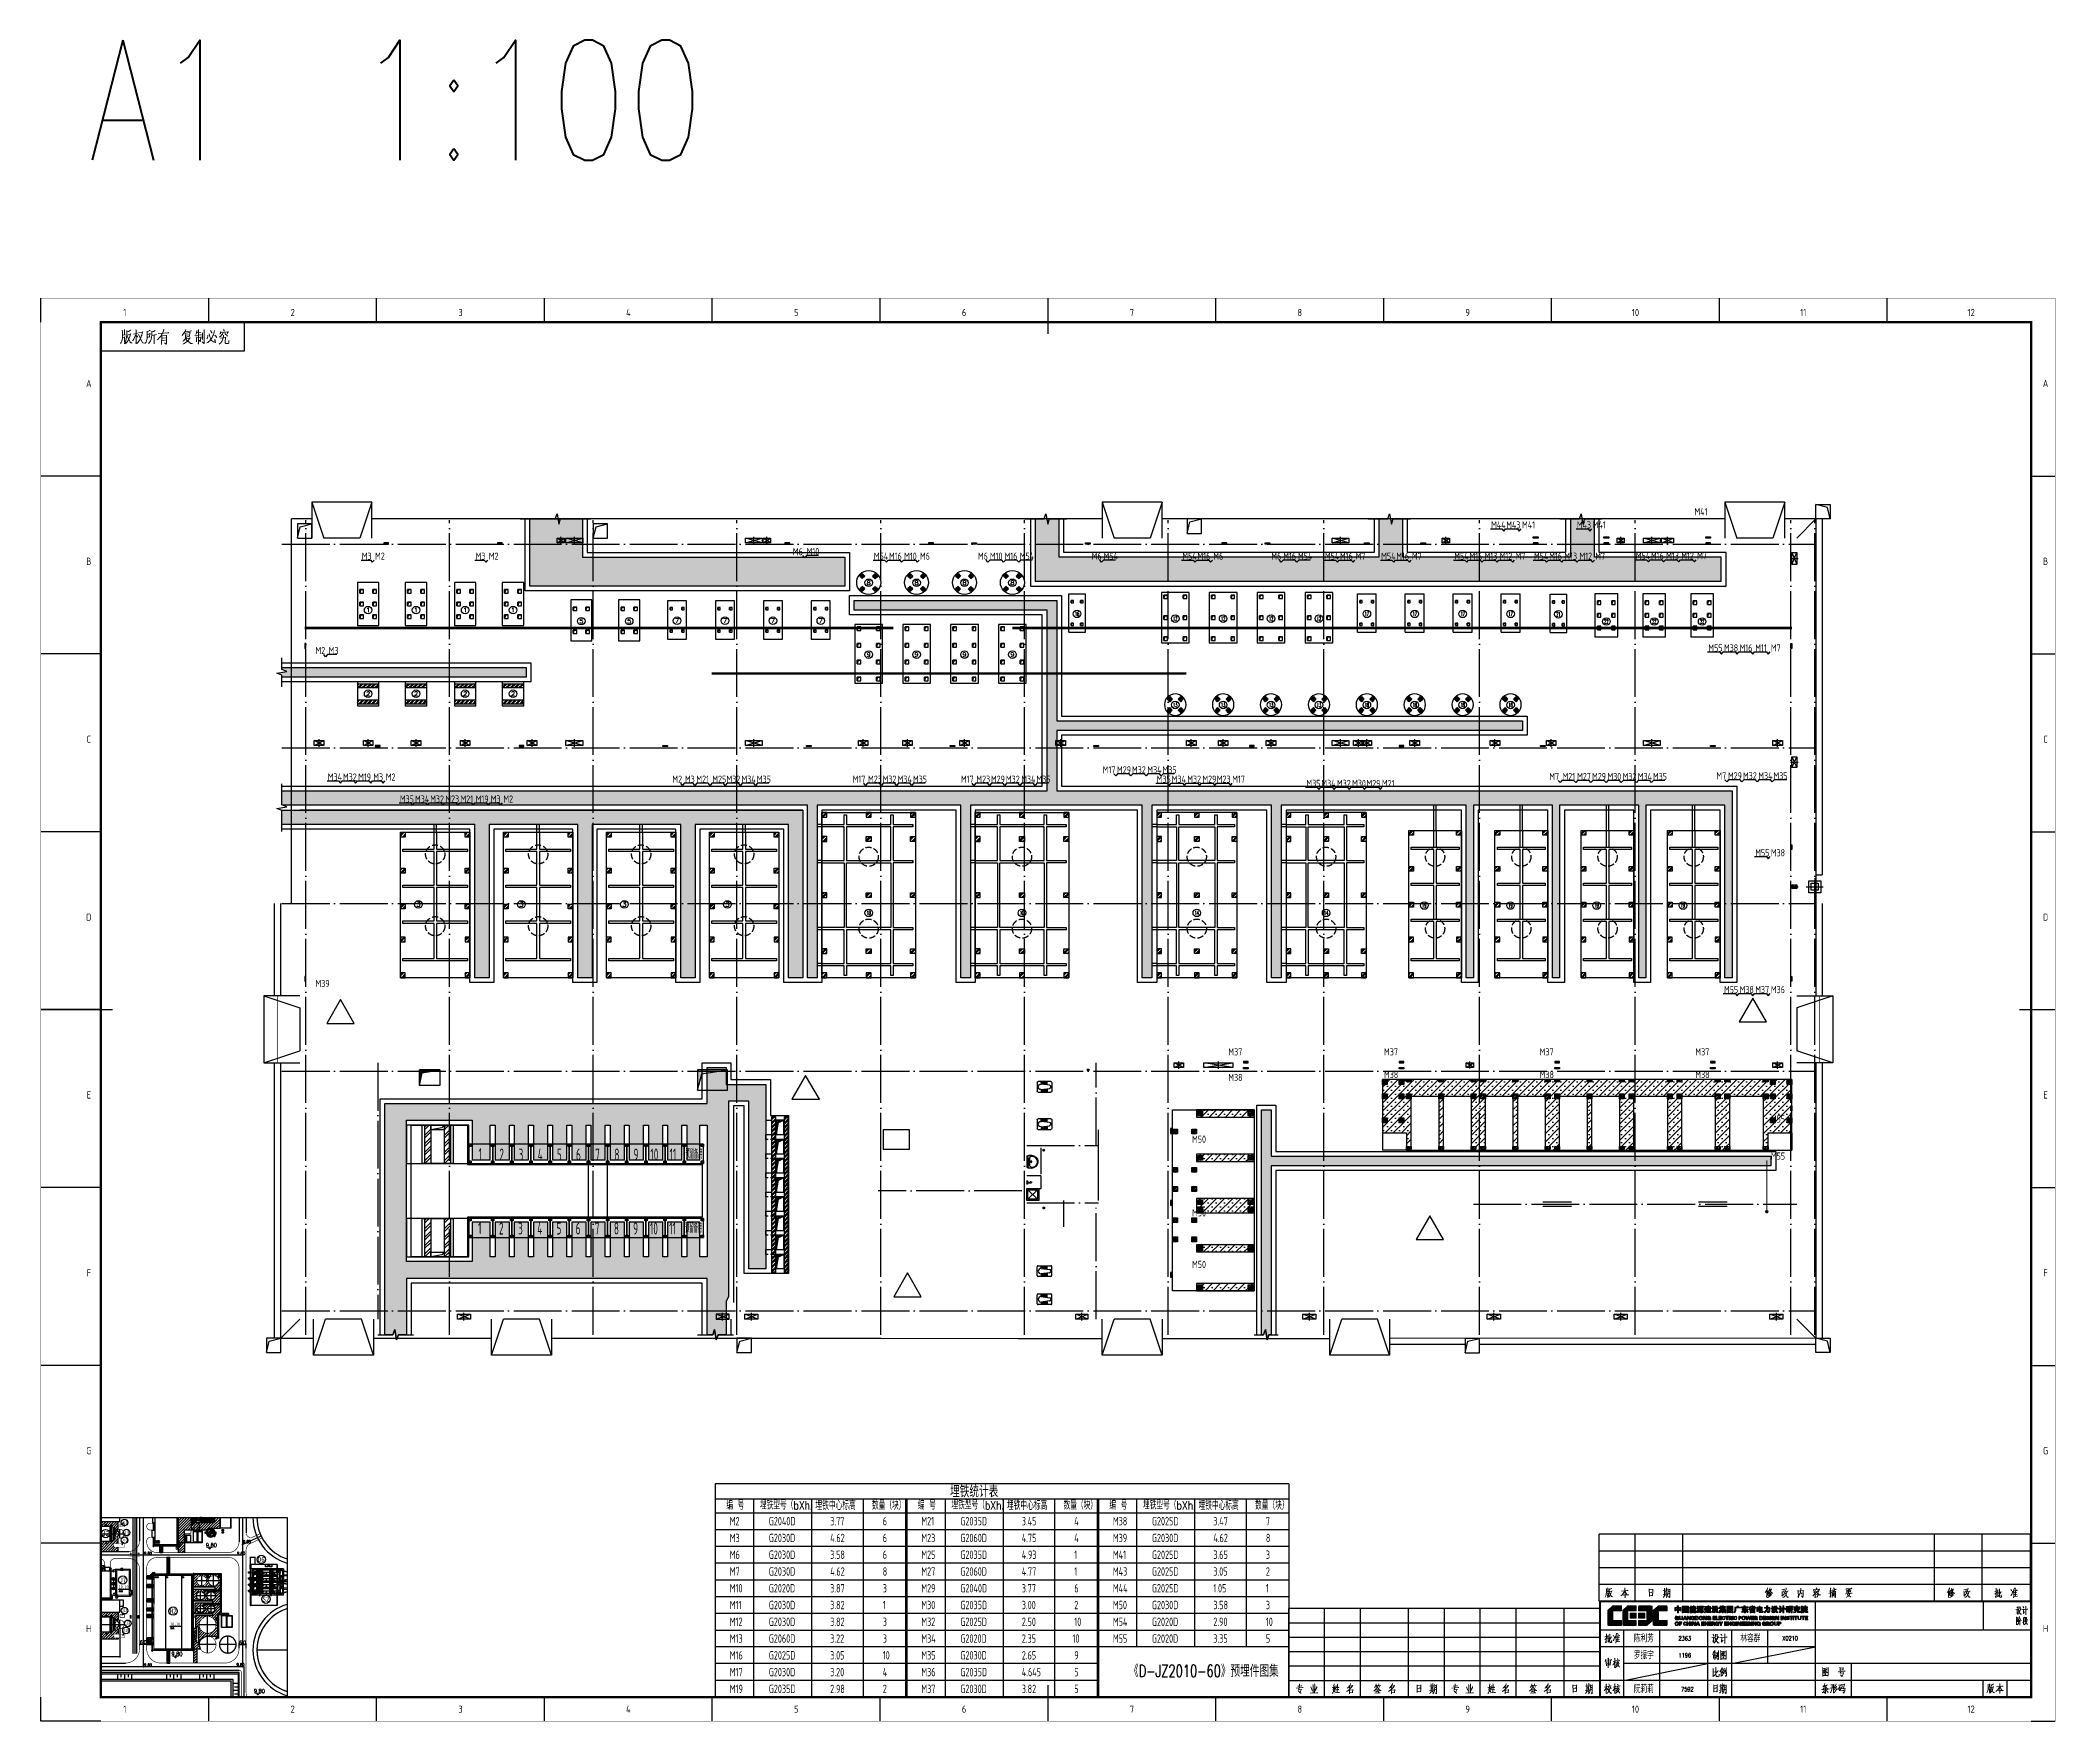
# Model space of a CAD drawing. Extents: x 93518 to 937116, y -359949 to 58022.
# Drawn here: x 684766 to 768916, y -122600 to -52413 of the extents above; entities that cross this region are included whole.
import ezdxf
from ezdxf.enums import TextEntityAlignment as Align

# ---------------------------------------------------------------- set-up
doc = ezdxf.new("R2010")
doc.units = 0
doc.header["$LTSCALE"] = 1000
doc.header["$MEASUREMENT"] = 0
for name, pattern in [('ACAD_ISO04W100', [30, 24, -3, 0, -3]), ('ACAD_ISO10W100', [18.5, 12, -3, 0.5, -3]), ('CENTER', [50.8, 31.75, -6.35, 6.35, -6.35]), ('CENTER2', [1.125, 0.75, -0.125, 0.125, -0.125]), ('DASH', [0.35, 0.25, -0.1]), ('DASHDOT', [1, 0.5, -0.25, 0, -0.25]), ('DASHED', [0.75, 0.5, -0.25]), ('DASHEDX2', [38.1, 25.4, -12.7]), ('DIVIDE', [1.25, 0.5, -0.25, 0, -0.25, 0, -0.25]), ('DOTE', [2.42, 2, -0.2, 0.02, -0.2]), ('PHANTOM', [2.5, 1.25, -0.25, 0.25, -0.25, 0.25, -0.25])]:
    doc.linetypes.add(name, pattern=pattern)
doc.layers.get('0').update_dxf_attribs({"linetype": 'CONTINUOUS'})
doc.layers.get('Defpoints').update_dxf_attribs({"linetype": 'CONTINUOUS'})
for name, color, linetype in [('01', 7, 'CONTINUOUS'), ('5', 3, 'CONTINUOUS'), ('AXIS_TEXT', 7, 'CONTINUOUS'), ('B', 7, 'CONTINUOUS'), ('C承台', 30, 'CONTINUOUS'), ('DIM_LEAD', 3, 'CONTINUOUS'), ('DIM_SYMB', 3, 'CONTINUOUS'), ('DOTE', 8, 'DOTE'), ('D洞口', 2, 'CONTINUOUS'), ('G沟道', 4, 'CONTINUOUS'), ('HQ1', 7, 'CONTINUOUS'), ('HQ2', 7, 'CONTINUOUS'), ('PUB_TEXT', 7, 'CONTINUOUS'), ('STAIR', 2, 'CONTINUOUS'), ('Version', 7, 'CONTINUOUS'), ('water', 2, 'CONTINUOUS'), ('WINDOW', 4, 'CONTINUOUS'), ('Z-本期建构筑物', 4, 'CONTINUOUS'), ('埋铁', 11, 'CONTINUOUS'), ('排水', 25, 'CONTINUOUS'), ('洁具', 253, 'CONTINUOUS'), ('设备', 7, 'CONTINUOUS'), ('设备层', 8, 'CONTINUOUS'), ('设备间', 13, 'CONTINUOUS')]:
    doc.layers.add(name, color=color, linetype=linetype)
doc.layers.add('Road_s标高', color=23, linetype='CONTINUOUS', lineweight=0)
doc.styles.add('_TCH_AXIS', font='complex.shx', dxfattribs={"bigfont": 'GBCBIG.shx'})
doc.styles.add('_TCH_DIM', font='simplex.shx', dxfattribs={"bigfont": 'gbcbig.shx'})
doc.styles.add('COMPLEX', font='geditxt.shx', dxfattribs={"bigfont": 'hztxt1.shx'})
doc.styles.add('DIM_FONT', font='simplex.shx', dxfattribs={"width": 0.7, "bigfont": 'gbcbig.shx'})
doc.styles.add('DIMST', font='standard.shx', dxfattribs={"height": 15})
doc.styles.add('HT', font='SIMHEI.TTF')
doc.styles.add('HY', font='geditxt.shx', dxfattribs={"width": 0.75, "bigfont": 'hztxt1.shx'})
doc.styles.add('HZ', font='geditxt.shx', dxfattribs={"width": 0.8, "bigfont": 'dxt.shx'})
doc.styles.add('HZ2', font='geditxt.shx', dxfattribs={"width": 0.7, "bigfont": 'hztxt1.shx'})
doc.styles.add('SIMPLEX', font='simplex.shx', dxfattribs={"height": 0.2})
doc.styles.get("Standard").update_dxf_attribs({"font": 'GBENOR', "bigfont": 'GBCBIG'})
doc.styles.add('TSSD_Rein', font='Tssdeng.shx', dxfattribs={"width": 0.7, "bigfont": 'tssdchn.shx'})
doc.styles.add('黑体', font='SIMHEI.TTF')
doc.linetypes.add('WALL', pattern='A,1,-1e-06,["■",HT,S=0.15,R=0,X=0,Y=-0.16],-1e-06', length=1.000002)
doc.linetypes.add('ZIGZAG', pattern='A,0.00254,-5.08,[131,ltypeshp.shx,S=5.08,R=0,X=-5.08,Y=0],-10.16,[131,ltypeshp.shx,S=5.08,R=180,X=5.08,Y=0],-5.08', length=20.32254)
doc.dimstyles.new('南沙标注', dxfattribs={"dimtxt": 3, "dimasz": 1, "dimexe": 1, "dimexo": 0.5, "dimgap": 0.2, "dimtad": 1, "dimtoh": 1, "dimdec": 3, "dimzin": 0, "dimdsep": 46, "dimtxsty": 'HZ', "dimblk": 'ARCHTICK', "dimcen": 0.09, "dimadec": 0, "dimazin": 0, "dimtfac": 1, "dimtdec": 3, "dimtix": 1, "dimtofl": 0, "dimtmove": 0, "dimatfit": 0, "dimfxl": 1, "dimtolj": 1, "dimtzin": 0, "dimarcsym": 0})
pattern_1 = [(0, (-247127.87, -30582.82), (39.6875, 79.375), [0, -79.375])]
pattern_2 = [(45, (0, 0), (-88.3883, 88.3883), []), (45, (58.93, 0), (-88.3883, 88.3883), [])]
pattern_3 = [(45, (0, 0), (-44.1942, 44.1942), []), (45, (29.46, 0), (-44.1942, 44.1942), [])]
pattern_4 = [(45, (1384.7785, 0), (-1.122532, 1.122532), [])]
pattern_5 = [(0, (1384.77846, 0), (0, 0.6985), [0.508, -0.1905]), (90, (1384.77846, 0), (-0.6985, 4e-17), [0.508, -0.1905])]

msp = doc.modelspace()

# ---------------------------------------------------------------- texts
for s, p in [('334455', (755100.8, -119079.9)), ('556677', (759194.8, -120678.7)), ('445566', (754644.8, -121344.7))]:
    msp.add_text(s, height=0.01).set_placement(p)
at = {"layer": 'B', "color": 0, "lineweight": 0, "style": 'HZ', "width": 0.75}
msp.add_text('A1  1:100', height=5000, dxfattribs=at).set_placement((686764.7, -57412.5))
at = {"layer": 'PUB_TEXT', "color": 6, "style": 'TSSD_Rein', "width": 0.7}
for s, p in [('M41', (753835.8, -72240.1)), ('M44', (745344.6, -72791.7)), ('M43', (745975.9, -72791.7)), ('M41', (746636.2, -72791.7)), ('M43', (748925.5, -72791.7)), ('M41', (749585.8, -72791.7)), ('M3', (698191.6, -74095.7)), ('M2', (698744.3, -74095.7)), ('M3', (702942.1, -74095.7)), ('M2', (703494.7, -74095.7)), ('M6', (716188.4, -73909.4)), ('M10', (716766.5, -73903.4)), ('M54', (719569.9, -74095.7)), ('M16', (720203.1, -74095.7)), ('M10', (720834.4, -74095.7)), ('M6', (721494.7, -74095.7)), ('M6', (723916.6, -74095.7)), ('M10', (724415.3, -74095.7)), ('M16', (725030.4, -74095.7)), ('M54', (725663.7, -74095.7)), ('M6', (728666.1, -74095.7)), ('M54', (729164.8, -74095.7)), ('M54', (732453.1, -74095.7)), ('M16', (733084.4, -74095.7)), ('M6', (733744.7, -74095.7)), ('M6', (736166.6, -74095.7)), ('M16', (736665.3, -74095.7)), ('M54', (737280.4, -74095.7)), ('M54', (738402.7, -74095.7)), ('M16', (739034, -74095.7)), ('M7', (739686.2, -74095.7)), ('M54', (740753.1, -74095.7)), ('M16', (741384.4, -74095.7)), ('M7', (742036.6, -74095.7)), ('M54', (743805.3, -74095.7)), ('M16', (744438.6, -74095.7)), ('M13', (745071.8, -74095.7)), ('M12', (745703.1, -74095.7)), ('M7', (746363.3, -74095.7)), ('M54', (747136.2, -74095.7)), ('M16', (747769.5, -74095.7)), ('M13', (748402.7, -74095.7)), ('M12', (749034, -74095.7)), ('M7', (749694.3, -74095.7)), ('M54', (751386.2, -74081.3)), ('M16', (752019.5, -74081.3)), ('M13', (752652.7, -74081.3)), ('M12', (753284, -74081.3)), ('M7', (753944.3, -74081.3)), ('M2', (696257.5, -78036.9)), ('M3', (696810.1, -78036.9)), ('M55', (754414, -77926.9)), ('M38', (755066.9, -77926.9)), ('M16', (755719.9, -77926.9)), ('M11', (756372.9, -77926.9)), ('M7', (757025, -77926.9)), ('M34', (696771.6, -83315.5)), ('M32', (697404.8, -83315.5)), ('M19', (698038.1, -83315.5)), ('M3', (698669.4, -83315.5)), ('M2', (699194.7, -83315.5)), ('M2', (711157.7, -83406.2)), ('M3', (711683, -83406.2)), ('M21', (712160.8, -83406.2)), ('M25', (712826.4, -83406.2)), ('M32', (713419.2, -83406.2)), ('M34', (714044.4, -83406.2)), ('M35', (714685.7, -83406.2)), ('M17', (718685.4, -83406.2)), ('M23', (719328.9, -83406.2)), ('M32', (719937.4, -83406.2)), ('M34', (720562.6, -83406.2)), ('M35', (721203.9, -83406.2)), ('M17', (723207, -83406.2)), ('M23', (723850.5, -83406.2)), ('M29', (724459, -83406.2)), ('M32', (725084.1, -83406.2)), ('M34', (725725.5, -83406.2)), ('M35', (726358.7, -83406.2)), ('M17', (729128, -83015.2)), ('M29', (729723.2, -83015.2)), ('M32', (730348.3, -83015.2)), ('M34', (730989.6, -83015.2)), ('M35', (731382.1, -83406.2)), ('M35', (731622.9, -83015.2)), ('M34', (732007.3, -83406.2)), ('M32', (732656.6, -83406.2)), ('M29', (733289.9, -83406.2)), ('M23', (733890.3, -83406.2)), ('M17', (734533.8, -83406.2)), ('M35', (737632.1, -83582.5)), ('M34', (738257.3, -83582.5)), ('M32', (738906.6, -83582.5)), ('M30', (739539.9, -83582.5)), ('M29', (740140.3, -83582.5)), ('M21', (740783.8, -83582.5)), ('M7', (747776, -83293)), ('M21', (748325.7, -83293)), ('M27', (748934.2, -83293)), ('M29', (749559.3, -83293)), ('M30', (750200.6, -83293)), ('M32', (750833.9, -83293)), ('M34', (751467.1, -83293)), ('M35', (752100.3, -83293)), ('M7', (754751.2, -83264.6)), ('M29', (755233.8, -83264.6)), ('M32', (755858.9, -83264.6)), ('M34', (756500.2, -83264.6)), ('M35', (757133.5, -83264.6)), ('M35', (699779.9, -84235.2)), ('M34', (700413.1, -84235.2)), ('M32', (701046.4, -84235.2)), ('M23', (701679.6, -84235.2)), ('M21', (702312.8, -84235.2)), ('M19', (702946.1, -84235.2)), ('M3', (703577.4, -84235.2)), ('M2', (704102.7, -84235.2)), ('M55', (756372.9, -86475.6)), ('M38', (757025, -86475.6)), ('M39', (696257.5, -91936.9)), ('M55', (755066.9, -92189.6)), ('M38', (755719.9, -92189.6)), ('M37', (756372.9, -92189.6)), ('M36', (757025, -92189.6)), ('M37', (734372.3, -94789.7)), ('M37', (740872.3, -94789.7)), ('M37', (747372.3, -94789.7)), ('M37', (753872.3, -94789.7)), ('M38', (734372.3, -95857.5)), ('M38', (740872.3, -95735.8)), ('M38', (747372.3, -95735.8)), ('M38', (753872.3, -95735.8)), ('M55', (757025, -97589.6)), ('M50', (732858.4, -98437)), ('M55', (757025, -99139.6)), ('M50', (732858.4, -101505.7)), ('M50', (732858.4, -103661.4))]:
    msp.add_text(s, height=300, dxfattribs=at).set_placement(p)
at = {"layer": 'PUB_TEXT'}
for s, height, style, width, p in [('编 号', 350, '_TCH_DIM', 0.8, (713407.7, -113745)), ('埋铁型号（bXh）', 350, '_TCH_DIM', 0.8, (714810.3, -113738.5)), ('埋铁中心标高', 350, '_TCH_DIM', 0.8, (717131.7, -113760.5)), ('数量（块）', 350, '_TCH_DIM', 0.8, (719490.4, -113747.8)), ('编 号', 350, '_TCH_DIM', 0.8, (721405.8, -113745)), ('埋铁型号（bXh）', 350, '_TCH_DIM', 0.8, (722808.4, -113738.5)), ('埋铁中心标高', 350, '_TCH_DIM', 0.8, (725129.8, -113760.5)), ('数量（块）', 350, '_TCH_DIM', 0.8, (727488.5, -113747.8)), ('编 号', 350, '_TCH_DIM', 0.8, (729403.9, -113745)), ('埋铁型号（bXh）', 350, '_TCH_DIM', 0.8, (730806.5, -113738.5)), ('埋铁中心标高', 350, '_TCH_DIM', 0.8, (733127.9, -113760.5)), ('数量（块）', 350, '_TCH_DIM', 0.8, (735486.6, -113747.8)), ('陈利芳', 304.25, 'HZ', 0.7, (751305, -119288.4)), ('2363', 178.56, 'HZ', 0.7, (753168.1, -119214.9)), ('林容群', 304.25, 'HZ', 0.7, (755753.5, -119288.4)), ('X0210', 178.56, 'HZ', 0.7, (757499.9, -119208.6)), ('罗振宇', 304.25, 'HZ', 0.7, (751305, -119988.4)), ('1196', 178.56, 'HZ', 0.7, (753168.1, -119914.9)), ('阮莉莉', 304.25, 'HZ', 0.7, (751305, -121403.9)), ('7592', 178.56, 'HZ', 0.7, (753275.3, -121334.5))]:
    msp.add_text(s, height=height, dxfattribs=dict(at, style=style, width=width)).set_placement(p)
at = {"layer": 'PUB_TEXT', "width": 0.8}
for s, p in [('M2', (713554.5, -114404.8)), ('G2040D', (715185.8, -114404.8)), ('3.77', (717748.6, -114404.8)), ('6', (719941.4, -114404.8)), ('M21', (721552.7, -114404.8)), ('G2035D', (723183.9, -114404.8)), ('3.45', (725746.8, -114404.8)), ('4', (727939.5, -114404.8)), ('M38', (729550.8, -114404.8)), ('G2025D', (731182, -114404.8)), ('3.47', (733744.9, -114404.8)), ('7', (735937.6, -114404.8)), ('M3', (713554.5, -115104.8)), ('G2030D', (715185.8, -115104.8)), ('4.62', (717748.6, -115104.8)), ('6', (719941.4, -115104.8)), ('M23', (721552.7, -115104.8)), ('G2060D', (723183.9, -115104.8)), ('4.75', (725746.8, -115104.8)), ('4', (727939.5, -115104.8)), ('M39', (729550.8, -115104.8)), ('G2030D', (731182, -115104.8)), ('4.62', (733744.9, -115104.8)), ('8', (735937.6, -115104.8)), ('M6', (713554.5, -115804.8)), ('G2030D', (715185.8, -115804.8)), ('3.58', (717748.6, -115804.8)), ('6', (719941.4, -115804.8)), ('M25', (721552.7, -115804.8)), ('G2035D', (723183.9, -115804.8)), ('4.93', (725746.8, -115804.8)), ('1', (727939.5, -115804.8)), ('M41', (729550.8, -115804.8)), ('G2025D', (731182, -115804.8)), ('3.65', (733744.9, -115804.8)), ('3', (735937.6, -115804.8)), ('M7', (713554.5, -116504.8)), ('M10', (713554.5, -117204.8)), ('G2030D', (715185.8, -116504.8)), ('G2020D', (715185.8, -117204.8)), ('4.62', (717748.6, -116504.8)), ('3.87', (717748.6, -117204.8)), ('3', (719941.4, -117204.8)), ('8', (719941.4, -116504.8)), ('M27', (721552.7, -116504.8)), ('M29', (721552.7, -117204.8)), ('G2060D', (723183.9, -116504.8)), ('G2040D', (723183.9, -117204.8)), ('4.77', (725746.8, -116504.8)), ('3.77', (725746.8, -117204.8)), ('1', (727939.5, -116504.8)), ('6', (727939.5, -117204.8)), ('M43', (729550.8, -116504.8)), ('M44', (729550.8, -117204.8)), ('G2025D', (731182, -116504.8)), ('G2025D', (731182, -117204.8)), ('1.05', (733744.9, -117204.8)), ('3.05', (733744.9, -116504.8)), ('1', (735937.6, -117204.8)), ('2', (735937.6, -116504.8)), ('M11', (713554.5, -117904.8)), ('G2030D', (715185.8, -117904.8)), ('3.82', (717748.6, -117904.8)), ('1', (719941.4, -117904.8)), ('M30', (721552.7, -117904.8)), ('G2035D', (723183.9, -117904.8)), ('3.00', (725746.8, -117904.8)), ('2', (727939.5, -117904.8)), ('M50', (729550.8, -117904.8)), ('G2030D', (731182, -117904.8)), ('3.58', (733744.9, -117904.8)), ('3', (735937.6, -117904.8)), ('M12', (713554.5, -118604.8)), ('G2030D', (715185.8, -118604.8)), ('3.82', (717748.6, -118604.8)), ('3', (719941.4, -118604.8)), ('M32', (721552.7, -118604.8)), ('G2025D', (723183.9, -118604.8)), ('2.50', (725746.8, -118604.8)), ('10', (727939.5, -118604.8)), ('M54', (729550.8, -118604.8)), ('G2020D', (731182, -118604.8)), ('2.90', (733744.9, -118604.8)), ('10', (735937.6, -118604.8)), ('M13', (713554.5, -119304.8)), ('G2060D', (715185.8, -119304.8)), ('3.22', (717748.6, -119304.8)), ('3', (719941.4, -119304.8)), ('M34', (721552.7, -119304.8)), ('G2020D', (723183.9, -119304.8)), ('2.35', (725746.8, -119304.8)), ('10', (727866.9, -119304.8)), ('M55', (729550.8, -119304.8)), ('G2020D', (731182, -119304.8)), ('3.35', (733744.9, -119304.8)), ('5', (735937.6, -119304.8)), ('M16', (713554.5, -120004.8)), ('G2025D', (715185.8, -120004.8)), ('3.05', (717748.6, -120004.8)), ('10', (719941.4, -120004.8)), ('M35', (721552.7, -120004.8)), ('G2030D', (723183.9, -120004.8)), ('2.65', (725746.8, -120004.8)), ('9', (727939.5, -120004.8)), ('M17', (713554.5, -120704.8)), ('M19', (713554.5, -121404.8)), ('G2030D', (715185.8, -120704.8)), ('G2035D', (715185.8, -121404.8)), ('3.20', (717748.6, -120704.8)), ('2.98', (717748.6, -121404.8)), ('4', (719941.4, -120704.8)), ('2', (719941.4, -121404.8)), ('M36', (721552.7, -120704.8)), ('M37', (721552.7, -121404.8)), ('G2035D', (723183.9, -120704.8)), ('G2030D', (723183.9, -121404.8)), ('4.645', (725746.8, -120704.8)), ('3.82', (725746.8, -121404.8)), ('5', (727939.5, -120704.8)), ('5', (727939.5, -121404.8))]:
    msp.add_text(s, height=350, dxfattribs=at).set_placement(p)
at = {"layer": '埋铁', "color": 0, "style": 'HZ2', "width": 0.7}
for s, p in [('埋铁统计表', (722752.1, -113239.3)), ('《D-JZ2010-60》预埋件图集', (730222, -120730.8))]:
    msp.add_text(s, height=500, dxfattribs=at).set_placement(p)
at = {"layer": '设备层', "color": 8}
for s, height, width, p in [('1', 500, 0.65, (703064.9, -99160.4)), ('2', 500, 0.65, (703935.5, -99174.5)), ('3', 500, 0.65, (704735.5, -99174.5)), ('4', 500, 0.65, (705535.5, -99174.5)), ('5', 500, 0.65, (706335.5, -99174.5)), ('6', 500, 0.65, (707135.5, -99174.5)), ('7', 500, 0.65, (707935.5, -99174.5)), ('8', 500, 0.65, (708735.5, -99174.5)), ('9', 500, 0.65, (709535.5, -99174.5)), ('10', 500, 0.65, (710241.3, -99174.5)), ('11', 500, 0.65, (711041.3, -99174.5)), ('预留备用', 350, 0.5, (711711.5, -99092.8)), ('1', 500, 0.65, (703048, -102248.8)), ('2', 500, 0.65, (703918.6, -102262.9)), ('3', 500, 0.65, (704718.6, -102262.9)), ('4', 500, 0.65, (705518.6, -102262.9)), ('5', 500, 0.65, (706318.6, -102262.9)), ('6', 500, 0.65, (707118.6, -102262.9)), ('7', 500, 0.65, (707918.6, -102262.9)), ('8', 500, 0.65, (708718.6, -102262.9)), ('9', 500, 0.65, (709518.6, -102262.9)), ('10', 500, 0.65, (710224.3, -102262.9)), ('11', 500, 0.65, (711024.3, -102262.9)), ('预留备用', 350, 0.5, (711694.6, -102181.2))]:
    msp.add_text(s, height=height, dxfattribs=dict(at, width=width)).set_placement(p)

# ---------------------------------------------------------------- blocks, each defined once
blk = doc.blocks.new('$plan$00002219')
at = {"layer": '5', "color": 7, "linetype": 'Continuous'}
for p, q in [((-225, 40), (-225, 560)), ((-101, 405), (-205, 405)), ((-106, 370), (-205, 370)), ((-111, 335), (-205, 335)), ((-115, 300), (-205, 300)), ((-120, 265), (-205, 265)), ((-125, 230), (-205, 230)), ((-130, 195), (-205, 195)), ((-135, 160), (-205, 160)), ((185, 600), (-185, 600)), ((185, 0), (-185, 0)), ((-115, 157), (-66, 513)), ((-17, 560), (17, 560)), ((66, 513), (115, 157)), ((101, 405), (205, 405)), ((106, 370), (205, 370)), ((111, 335), (205, 335)), ((115, 300), (205, 300)), ((120, 265), (205, 265)), ((125, 230), (205, 230)), ((130, 195), (205, 195)), ((135, 160), (205, 160)), ((225, 560), (225, 40))]:
    blk.add_line(p, q, dxfattribs=at)
for centre, start, end in [((-185, 560), 90, 180), ((-185, 40), 180, 270), ((185, 560), 0, 90), ((185, 40), 270, 0)]:
    blk.add_arc(centre, 40, start, end, dxfattribs=at)
for centre, major_axis, ratio, start_param, end_param in [((0, 157), (0, -117), 0.982906, 4.712385, 6.283181), ((-17, 513), (-48.6, 0), 0.967078, 4.712394, 6.28319), ((0, 157), (0, -117), 0.982906, 6.283179, 7.853975), ((17, 513), (-48.6, 0), 0.967079, 3.141597, 4.712394)]:
    blk.add_ellipse(centre, major_axis=major_axis, ratio=ratio, start_param=start_param, end_param=end_param, dxfattribs=at)
blk = doc.blocks.new('_E13BKY')
blk.add_blockref('$plan$00002219', (316, 43))
at = {"flags": 9}
for tag in ['XSIZE', 'YSIZE']:
    blk.add_attdef(tag, (0, 0), '', height=0.5, dxfattribs=at)
blk = doc.blocks.new('_E0XHE')
at = {"xscale": -1, "rotation": 180}
blk.add_blockref('_E13BKY', (6, 601), dxfattribs=at)
at = {"style": 'DIM_FONT', "width": 0.8, "flags": 9}
for tag in ['XSIZE', 'YSIZE']:
    blk.add_attdef(tag, (0, 0), '', height=0.5, dxfattribs=at)
blk = doc.blocks.new('M_E6')
for p, q in [((240, 0), (-240, 0)), ((-237, 0), (239, 0)), ((240, 0), (270, -79)), ((-213, -36), (-271, -91)), ((-240, 0), (-270, -79)), ((-179, -23), (181, -23)), ((141, -105), (-141, -105)), ((-141, -105), (141, -105)), ((217, -37), (274, -95))]:
    blk.add_line(p, q)
for centre, radius in [((-99, -65), 16.3), ((2, -172), 31.6), ((2, -172), 23), ((101, -65), 16.3)]:
    blk.add_circle(centre, radius)
for centre, radius, start, end in [((28, -152), 307, 166.17513, 244.72963), ((-141, -205), 100, 90, 190.56023), ((0, -179), 243, 190.56023, 349.43977), ((-179, -73), 50, 90, 133.18096), ((0, -201), 250, 245.80711, 296.46282), ((28, -152), 307, 266.58899, 266.59358), ((-28, -152), 307, 297.06391, 13.82487), ((141, -205), 100, 349.43977, 90), ((181, -73), 50, 44.56072, 90)]:
    blk.add_arc(centre, radius, start, end)
at = {"width": 0.8, "flags": 9}
for tag in ['XSIZE', 'YSIZE']:
    blk.add_attdef(tag, (0, 0), '', height=0.5, dxfattribs=at)
blk = doc.blocks.new('A$C429848E1')
at = {"layer": 'water'}
h = blk.add_hatch(dxfattribs=at)
h.set_pattern_fill('ANSI31', color=256, scale=20, style=0)
h.set_pattern_definition([(45, (-228444.69, -85757.866), (-22.4506403, 22.4506403), [])])
edge = h.paths.add_edge_path()
edge.add_arc((75, 75), 75, 0, 360)
blk.add_circle((75, 75), 75, dxfattribs=at)
blk = doc.blocks.new('GEDI_WK_A1')
at = {"color": 3}
for p, q in [((0, 584), (0, 594)), ((70.08, 584), (70.08, 594)), ((140.17, 584), (140.17, 594)), ((210.25, 584), (210.25, 594)), ((280.33, 584), (280.33, 594)), ((350.42, 584), (350.42, 594)), ((420.5, 584), (420.5, 594)), ((490.58, 584), (490.58, 594)), ((560.67, 584), (560.67, 594)), ((630.75, 584), (630.75, 594)), ((700.83, 584), (700.83, 594)), ((770.92, 584), (770.92, 594)), ((85, 572), (85, 584)), ((25, 572), (85, 572)), ((25, 519.75), (0, 519.75)), ((831, 519.75), (841, 519.75)), ((25, 445.5), (0, 445.5)), ((831, 445.5), (841, 445.5)), ((25, 371.25), (0, 371.25)), ((831, 371.25), (841, 371.25)), ((25, 297), (0, 297)), ((831, 297), (841, 297)), ((25, 222.75), (0, 222.75)), ((831, 222.75), (841, 222.75)), ((25, 148.5), (0, 148.5)), ((831, 148.5), (841, 148.5)), ((25, 74.25), (0, 74.25)), ((831, 74.25), (841, 74.25)), ((0, 0), (0, 10)), ((70.08, 0), (70.08, 10)), ((140.17, 0), (140.17, 10)), ((210.25, 0), (210.25, 10)), ((280.33, 0), (280.33, 10)), ((350.42, 0), (350.42, 10)), ((420.5, 0), (420.5, 10)), ((490.58, 0), (490.58, 10)), ((560.67, 0), (560.67, 10)), ((630.75, 0), (630.75, 10)), ((700.83, 0), (700.83, 10)), ((770.92, 0), (770.92, 10)), ((25, 0), (0, 0)), ((831, 0), (841, 0))]:
    blk.add_line(p, q, dxfattribs=at)
for points, const_width in [([(0, 0), (841, 0), (841, 594), (0, 594)], 0.1), ([(25, 10), (831, 10), (831, 584), (25, 584)], 1)]:
    blk.add_lwpolyline(points, close=True, dxfattribs=dict(at, const_width=const_width))
at = {"color": 3, "const_width": 0.5}
for points in [[(420.5, 579), (420.5, 594)], [(30, 297), (0, 297)], [(826, 297), (841, 297)], [(420.5, 0), (420.5, 15)]]:
    blk.add_lwpolyline(points, dxfattribs=at)
at = {"color": 3}
for s, p in [('1', (35.04, 588)), ('2', (105.12, 588)), ('3', (175.21, 588)), ('4', (245.29, 588)), ('5', (315.38, 588)), ('6', (385.46, 588)), ('7', (455.54, 588)), ('8', (525.62, 588)), ('9', (595.71, 588)), ('10', (665.79, 588)), ('11', (735.87, 588)), ('12', (805.96, 588)), ('1', (35.04, 5)), ('2', (105.12, 5)), ('3', (175.21, 5)), ('4', (245.29, 5)), ('5', (315.38, 5)), ('6', (385.46, 5)), ('7', (455.54, 5)), ('8', (525.62, 5)), ('9', (595.71, 5)), ('10', (665.79, 5)), ('11', (735.87, 5)), ('12', (805.96, 5))]:
    blk.add_text(s, height=3, dxfattribs=at).set_placement(p, align=Align.MIDDLE)
for s, p in [('A', (20, 556.88)), ('A', (837, 556.88)), ('B', (20, 482.62)), ('B', (837, 482.62)), ('C', (20, 408.38)), ('C', (837, 408.38)), ('D', (20, 334.12)), ('D', (837, 334.12)), ('E', (20, 259.88)), ('E', (837, 259.88)), ('F', (20, 185.62)), ('F', (837, 185.62)), ('G', (20, 111.38)), ('G', (837, 111.38)), ('H', (20, 37.12)), ('H', (837, 37.12))]:
    blk.add_text(s, height=3, dxfattribs=at).set_placement(p, align=Align.CENTER)
blk = doc.blocks.new('GEDI_Copyright_2012')
at = {"color": 7, "lineweight": 0}
for points in [[(8.99, -3.43), (9.11, -3.83), (9.11, -5.03), (9.11, -5.93), (9.03, -6.73), (8.9, -7.33), (8.73, -8.03), (8.48, -8.53), (8.22, -8.93)], [(9.11, -6.38), (10.01, -6.28), (9.92, -6.13), (9.92, -8.38), (9.88, -8.08), (9.88, -7.68)], [(9.16, -5.48), (10.39, -5.28)], [(10.81, -3.53), (10.9, -4.03), (10.9, -4.68), (10.81, -5.53), (10.73, -6.33), (10.6, -7.03), (10.47, -7.68), (10.3, -8.23), (10.09, -8.72), (9.84, -9.08)], [(9.88, -3.13), (9.96, -3.43), (9.96, -5.33)], [(11.2, -5.43), (12.56, -5.08), (12.47, -4.93), (12.26, -5.58), (12, -6.38), (11.75, -6.98), (11.45, -7.63), (11.03, -8.23), (10.6, -8.68), (10.26, -9.03)], [(12.43, -3.23), (12.34, -3.38), (11.53, -3.88), (10.98, -4.13)], [(11.15, -6.08), (12.34, -8.63), (13.15, -8.68), (12.38, -8.58), (12.17, -8.28)], [(14.72, -4.88), (14.42, -5.73), (14.08, -6.43), (13.74, -7.13), (13.45, -7.63), (13.36, -7.78)], [(13.62, -5.08), (15.4, -4.68)], [(14.64, -3.13), (14.81, -3.38), (14.76, -3.33), (14.72, -9.13), (14.68, -8.72), (14.72, -8.13)], [(14.72, -5.63), (15.27, -6.03), (15.4, -6.33)], [(15.7, -4.48), (17.52, -4.18), (17.44, -4.03), (17.27, -4.68), (17.1, -5.43), (16.93, -5.93), (16.76, -6.43), (16.55, -6.93), (16.21, -7.48), (15.91, -7.98), (15.61, -8.43), (15.32, -8.72), (15.02, -8.98)], [(15.61, -5.23), (15.87, -5.28), (17.44, -8.72), (18.2, -8.83), (17.44, -8.63), (17.14, -8.08)], [(20.67, -3.38), (20.5, -3.48), (19.35, -4.13), (19.27, -3.73), (19.4, -4.13), (19.4, -5.43), (19.35, -6.23), (19.31, -6.78), (19.22, -7.33), (19.1, -7.83), (18.93, -8.33), (18.72, -8.68), (18.54, -8.98)], [(19.48, -6.38), (19.56, -6.33), (20.54, -6.18), (20.41, -6.23), (20.54, -4.68), (20.63, -4.88), (19.44, -5.13)], [(22.67, -3.58), (21.99, -3.98), (21.35, -4.13), (21.26, -3.73), (21.35, -4.33), (21.31, -4.93), (21.26, -5.58), (21.22, -6.13), (21.13, -6.63), (21.05, -7.18), (20.92, -7.58), (20.71, -7.88), (20.5, -8.23), (20.28, -8.53), (20.07, -8.78), (19.86, -8.98)], [(21.31, -5.53), (23.22, -5.23), (23.09, -5.18), (22.88, -5.28)], [(22.28, -5.43), (22.28, -9.13), (22.24, -8.88), (22.28, -8.48)], [(26.28, -2.98), (26.28, -3.23), (26.02, -4.08), (25.76, -4.68), (25.51, -5.08), (25.04, -5.83), (24.36, -6.63), (23.9, -7.13), (23.6, -7.38)], [(23.98, -4.83), (28.4, -4.43), (28.14, -4.33)], [(25.34, -5.53), (25.43, -5.73), (25.38, -9.03), (25.38, -9.33), (25.34, -9.03), (25.38, -8.68)], [(25.43, -5.73), (27.38, -5.53), (27.38, -5.43), (27.47, -5.53), (27.38, -5.58), (27.38, -9.08), (27.34, -9.28), (26.66, -8.63), (27.34, -9.18)], [(26.96, -6.58), (25.47, -6.73)], [(25.47, -7.68), (26.96, -7.53)], [(28.14, -4.33), (27.8, -4.48)], [(35.45, -3.03), (35.49, -3.23), (34.98, -4.18), (34.52, -4.83), (34.26, -5.23), (34.05, -5.53)], [(35.71, -6.38), (35.71, -6.53), (34.98, -7.43), (34.56, -7.78), (34.26, -8.03)], [(35.62, -6.88), (35.75, -6.98), (37.28, -6.68), (37.23, -6.53), (36.77, -7.33), (36.47, -7.68), (36.17, -7.98), (35.71, -8.38), (35.28, -8.72), (34.81, -8.98), (34.26, -9.23)], [(35.11, -4.08), (36.34, -3.93), (37.87, -3.68), (37.75, -3.63), (37.49, -3.73)], [(35.24, -4.43), (35.28, -4.73), (35.32, -5.58), (35.32, -6.38), (35.28, -6.23), (37.19, -5.93), (37.07, -5.93), (37.15, -4.23), (37.28, -4.38), (35.28, -4.68)], [(36.64, -5.28), (35.36, -5.48)], [(35.54, -7.38), (35.62, -7.43), (37.57, -8.98), (38.3, -8.93), (37.57, -8.93), (37.32, -8.78)], [(39.27, -5.63), (42.08, -5.33), (42.03, -5.33), (41.87, -5.28), (41.65, -5.38)], [(40.12, -3.58), (40.16, -3.88), (39.83, -4.93), (39.66, -5.23)], [(39.87, -6.13), (39.95, -6.68), (39.95, -6.78), (40, -8.28), (39.95, -7.98), (40, -7.73)], [(40, -6.58), (41.95, -6.28), (41.82, -6.13), (41.74, -6.53), (41.69, -7.18), (41.61, -7.63), (41.57, -7.93), (41.44, -8.08), (41.06, -7.58), (41.48, -8.03)], [(40.12, -4.48), (41.74, -4.33)], [(40.8, -3.03), (40.84, -3.28), (40.8, -9.23), (40.72, -8.88), (40.8, -8.53)], [(42.33, -4.33), (42.42, -4.58), (42.42, -7.33), (42.33, -6.83), (42.37, -6.53)], [(43.1, -3.13), (43.18, -3.43), (43.14, -8.23), (43.14, -8.53), (43.1, -8.78), (43.05, -8.88), (42.97, -8.98), (42.37, -8.23), (43.05, -8.88)], [(47.43, -3.48), (47.39, -4.03), (47.17, -4.73), (47, -5.28), (46.71, -5.88), (46.45, -6.48), (46.2, -6.88), (45.86, -7.38), (45.47, -7.78), (45.09, -8.13), (44.67, -8.48), (44.24, -8.72)], [(44.67, -5.43), (44.63, -5.93), (44.5, -6.48), (44.37, -6.83), (44.24, -7.03)], [(45.26, -4.88), (45.43, -5.63), (45.56, -6.18), (45.77, -6.68), (45.99, -7.23), (46.24, -7.63), (46.58, -7.93), (47.05, -8.28), (47.51, -8.43), (47.81, -8.48), (47.94, -8.48), (47.73, -7.78), (47.64, -7.13), (47.81, -8.48)], [(45.82, -3.53), (46.07, -3.93), (46.24, -4.28), (46.32, -4.48), (46.32, -4.63)], [(47.64, -5.43), (48.07, -5.93), (48.36, -6.28), (48.49, -6.58)], [(51.21, -5.48), (51.21, -5.83), (51.08, -6.58), (50.95, -7.03), (50.83, -7.43), (50.7, -7.78), (50.53, -8.13), (50.32, -8.43), (50.06, -8.68), (49.77, -8.93), (49.43, -9.18)], [(50.91, -4.68), (50.83, -4.98), (50.44, -5.43), (50.06, -5.83), (49.81, -6.03), (49.55, -6.23)], [(50.06, -3.98), (50.02, -4.33), (49.94, -4.58), (49.85, -4.83), (49.77, -4.98), (49.68, -5.03), (50.02, -4.43), (53.29, -4.13), (53.16, -4.03), (52.78, -4.83)], [(49.98, -6.68), (52.19, -6.43), (52.06, -6.28), (52.02, -6.58), (51.93, -8.18), (51.97, -8.63), (52.06, -8.78), (52.19, -8.88), (52.4, -8.88), (52.61, -8.88), (53.21, -8.88), (53.42, -8.78), (53.46, -8.72), (53.42, -7.68), (53.42, -8.78)], [(51.21, -3.03), (51.47, -3.58), (51.55, -3.93)], [(51.76, -4.78), (52.27, -5.13), (52.65, -5.43), (52.83, -5.68), (52.91, -5.88)]]:
    blk.add_lwpolyline(points, dxfattribs=at)
blk = doc.blocks.new('A$C04BF5457')
h = blk.add_hatch()
h.set_pattern_fill('DOTS', color=8, scale=50, style=0)
h.set_pattern_definition(pattern_1)
h.paths.add_polyline_path([(-28350, 34050), (-28350, 32450), (-17400, 32450), (-17400, 31250), (-30550, 31250), (-30550, 34050)])
h.paths.add_polyline_path([(12900, 34050), (12900, 32450), (5900, 32450), (5900, 34050), (4900, 34050), (4900, 32450), (-8450, 32450), (-8450, 34050), (-9450, 34050), (-9450, 31450), (19200, 31450), (19200, 32450), (13900, 32450), (13900, 34050)])
h = blk.add_hatch()
h.set_pattern_fill('DOTS', color=8, scale=50, style=0)
h.set_pattern_definition(pattern_1)
h.paths.add_polyline_path([(-40900, 22113), (-40900, 22700), (-8950, 22700), (-8950, 30250), (-17000, 30250), (-17000, 30650), (-8550, 30650), (-8550, 25625), (10900, 25625), (10900, 25225), (-8550, 25225), (-8550, 22700), (19650, 22700), (19650, 14900), (19350, 14900), (19350, 22100), (16050, 22100), (16050, 14900), (15750, 14900), (15750, 22100), (12450, 22100), (12450, 14900), (12150, 14900), (12150, 22100), (8850, 22100), (8850, 14900), (8550, 14900), (8550, 22100), (825, 22100), (825, 14900), (425, 14900), (425, 22100), (-4575, 22100), (-4575, 14900), (-4975, 14900), (-4975, 22100), (-12150, 22100), (-12150, 14900), (-12550, 14900), (-12550, 22100), (-18550, 22100), (-18550, 14900), (-18950, 14900), (-18950, 22100), (-40865, 22100)])
h.paths.add_polyline_path([(-40900, 21888), (-40934, 21900), (-19150, 21900), (-19150, 14900), (-19750, 14900), (-19750, 21300), (-23650, 21300), (-23650, 14900), (-24250, 14900), (-24250, 21300), (-27950, 21300), (-27950, 14900), (-28550, 14900), (-28550, 21300), (-32250, 21300), (-32250, 14900), (-32850, 14900), (-32850, 21300), (-40900, 21300)])
h = blk.add_hatch()
h.set_pattern_fill('DOTS', color=8, scale=50, style=0)
h.set_pattern_definition(pattern_1)
h.paths.add_polyline_path([(-40900, 27537), (-41110, 27613), (-40690, 27687), (-40900, 27762), (-40900, 27850), (-30700, 27850), (-30700, 27450), (-40900, 27450)])
h = blk.add_hatch()
h.set_pattern_fill('DOTS', color=8, scale=50, style=0)
h.set_pattern_definition(pattern_1)
h.paths.add_polyline_path([(87, 0), (0, 0), (0, 9380), (400, 9380), (400, 7450), (21270, 7450), (21270, 7050), (400, 7050), (400, 0), (312, 0), (238, -210), (164, 210)])
at = {"layer": 'DIM_SYMB'}
for points in [[(-30946, 34050), (-29487, 34050), (-29410, 34260), (-29336, 33840), (-29262, 34050), (-27997, 34050)], [(-9893, 34050), (-9078, 34050), (-9001, 34260), (-8927, 33840), (-8853, 34050), (-8133, 34050)], [(4457, 34050), (5272, 34050), (5349, 34260), (5423, 33840), (5497, 34050), (6217, 34050)], [(12457, 34050), (13272, 34050), (13349, 34260), (13423, 33840), (13497, 34050), (14217, 34050)], [(-40900, 27049), (-40900, 27537), (-41110, 27613), (-40690, 27687), (-40900, 27762), (-40900, 28249)], [(-40900, 21000), (-40900, 21888), (-41110, 21964), (-40690, 22038), (-40900, 22113), (-40900, 23000)], [(-300, 0), (87, 0), (164, 210), (238, -210), (312, 0), (700, 0)]]:
    blk.add_lwpolyline(points, dxfattribs=at)
at = {"layer": 'G沟道', "color": 8}
for points in [[(-28150, 34050), (-28150, 32650), (-17200, 32650), (-17200, 31050), (-30750, 31050), (-30750, 34050)], [(-9650, 34050), (-9650, 31250), (19400, 31250), (19400, 32650), (14100, 32650), (14100, 34050)], [(4700, 34050), (4700, 32650), (-8250, 32650), (-8250, 34050)], [(12700, 34050), (12700, 32650), (6100, 32650), (6100, 34050)], [(-40900, 22900), (-9150, 22900), (-9150, 30050), (-17200, 30050), (-17200, 30850), (-8350, 30850), (-8350, 25825), (11100, 25825), (11100, 25025), (-8350, 25025), (-8350, 22900), (19850, 22900), (19850, 14700), (19150, 14700), (19150, 21900), (16250, 21900), (16250, 14700), (15550, 14700), (15550, 21900), (12650, 21900), (12650, 14700), (11950, 14700), (11950, 21900), (9050, 21900), (9050, 14700), (8350, 14700), (8350, 21900), (1025, 21900), (1025, 14700), (225, 14700), (225, 21900), (-4375, 21900), (-4375, 14700), (-5175, 14700), (-5175, 21900), (-11950, 21900), (-11950, 14700), (-12750, 14700), (-12750, 21900), (-18350, 21900), (-18350, 14700), (-19150, 14700), (-19150, 14700), (-19950, 14700), (-19950, 21100), (-23450, 21100), (-23450, 14700), (-24450, 14700), (-24450, 21100), (-27750, 21100), (-27750, 14700), (-28750, 14700), (-28750, 21100), (-32050, 21100), (-32050, 14700), (-33050, 14700), (-33050, 21100), (-40900, 21100)], [(-40900, 28050), (-30500, 28050), (-30500, 27250), (-40900, 27250)], [(-19150, 21900), (-40150, 21900)], [(-200, 0), (-200, 9580), (600, 9580), (600, 7650), (21470, 7650), (21470, 6850), (600, 6850), (600, 0)]]:
    blk.add_lwpolyline(points, dxfattribs=at)
at = {"layer": 'G沟道'}
for points in [[(-28350, 34050), (-28350, 32450), (-17400, 32450), (-17400, 31250), (-30550, 31250), (-30550, 34050), (-28350, 34050)], [(12900, 34050), (12900, 32450), (5900, 32450), (5900, 34050), (4900, 34050), (4900, 32450), (-8450, 32450), (-8450, 34050), (-9450, 34050), (-9450, 31450), (19200, 31450), (19200, 32450), (13900, 32450), (13900, 34050), (12900, 34050)]]:
    blk.add_lwpolyline(points, dxfattribs=at)
for points in [[(-40900, 22113), (-40900, 22700), (-8950, 22700), (-8950, 30250), (-17000, 30250), (-17000, 30650), (-8550, 30650), (-8550, 25625), (10900, 25625), (10900, 25225), (-8550, 25225), (-8550, 22700), (19650, 22700), (19650, 14900), (19350, 14900), (19350, 22100), (16050, 22100), (16050, 14900), (15750, 14900), (15750, 22100), (12450, 22100), (12450, 14900), (12150, 14900), (12150, 22100), (8850, 22100), (8850, 14900), (8550, 14900), (8550, 22100), (825, 22100), (825, 14900), (425, 14900), (425, 22100), (-4575, 22100), (-4575, 14900), (-4975, 14900), (-4975, 22100), (-12150, 22100), (-12150, 14900), (-12550, 14900), (-12550, 22100), (-18550, 22100), (-18550, 14900), (-18950, 14900), (-18950, 22100), (-40865, 22100)], [(-40900, 27537), (-41110, 27613), (-40690, 27687), (-40900, 27762), (-40900, 27850), (-30700, 27850), (-30700, 27450), (-40900, 27450)], [(-40900, 21888), (-40934, 21900), (-19150, 21900), (-19150, 14900), (-19750, 14900), (-19750, 21300), (-23650, 21300), (-23650, 14900), (-24250, 14900), (-24250, 21300), (-27950, 21300), (-27950, 14900), (-28550, 14900), (-28550, 21300), (-32250, 21300), (-32250, 14900), (-32850, 14900), (-32850, 21300), (-40900, 21300)], [(87, 0), (0, 0), (0, 9380), (400, 9380), (400, 7450), (21270, 7450), (21270, 7050), (400, 7050), (400, 0), (312, 0), (238, -210), (164, 210)]]:
    blk.add_lwpolyline(points, close=True, dxfattribs=at)
blk = doc.blocks.new('A$C75EE7C03')
h = blk.add_hatch()
h.set_pattern_fill('金属', color=256, scale=30, style=0)
h.set_pattern_definition([(45, (-295248.505, -19749.605), (-53.033009, 53.033009), []), (45, (-295213.15, -19749.605), (-53.033009, 53.033009), [])])
h.paths.add_polyline_path([(200, 2950), (200, 2750), (0, 2750), (0, 2950)])
h = blk.add_hatch()
h.set_pattern_fill('SACNCR', color=256, scale=200, style=0)
h.set_pattern_definition([(45, (-207127.74, -76869.32), (-168.3798, 168.3798), []), (45, (-206959.36, -76869.32), (-168.3798, 168.3798), [0, -238.125])])
h.paths.add_polyline_path([(12500, 2950), (12500, 2850), (12300, 2850), (12300, 2950), (12100, 2950), (12100, 2850), (11900, 2850), (11900, 2950), (10500, 2950), (10500, 2850), (10300, 2850), (10300, 2950), (10100, 2950), (10100, 2850), (9900, 2850), (9900, 2950), (8750, 2950), (8750, 2850), (8550, 2850), (8550, 2950), (7400, 2950), (7400, 2850), (7200, 2850), (7200, 2950), (7000, 2950), (7000, 2850), (6800, 2850), (6800, 2950), (5650, 2950), (5650, 2850), (5450, 2850), (5450, 2950), (4300, 2950), (4300, 2850), (4100, 2850), (4100, 2950), (3900, 2950), (3900, 2850), (3700, 2850), (3700, 2950), (2550, 2950), (2550, 2850), (2350, 2850), (2350, 2950), (1200, 2950), (1200, 2850), (1000, 2850), (1000, 2950), (900, 2950), (900, 2750), (700, 2750), (700, 2950), (200, 2950), (200, 2750), (0, 2750), (0, 2350), (200, 2350), (200, 2150), (0, 2150), (0, 1350), (200, 1350), (200, 1150), (0, 1150), (0, 730), (1000, 730), (1000, 150), (1200, 150), (1200, 2150), (1000, 2150), (1000, 2350), (1200, 2350), (1200, 2250), (2350, 2250), (2350, 2350), (2550, 2350), (2550, 2250), (3700, 2250), (3700, 2350), (3900, 2350), (3900, 2150), (3700, 2150), (3700, 150), (3900, 150), (3900, 50), (3700, 50), (3700, 0), (4300, 0), (4300, 50), (4100, 50), (4100, 150), (4300, 150), (4300, 2150), (4100, 2150), (4100, 2350), (4300, 2350), (4300, 2250), (5450, 2250), (5450, 2350), (5650, 2350), (5650, 2250), (6800, 2250), (6800, 2350), (7000, 2350), (7000, 2150), (6800, 2150), (6800, 150), (7000, 150), (7000, 50), (6800, 50), (6800, 0), (7400, 0), (7400, 50), (7200, 50), (7200, 150), (7400, 150), (7400, 2150), (7200, 2150), (7200, 2350), (7400, 2350), (7400, 2250), (8550, 2250), (8550, 2350), (8750, 2350), (8750, 2250), (9900, 2250), (9900, 2350), (10100, 2350), (10100, 2150), (9900, 2150), (9900, 150), (10100, 150), (10100, 50), (9900, 50), (9900, 0), (10500, 0), (10500, 50), (10300, 50), (10300, 150), (10500, 150), (10500, 2150), (10300, 2150), (10300, 2350), (10500, 2350), (10500, 2250), (11900, 2250), (11900, 2350), (12100, 2350), (12100, 2150), (11900, 2150), (11900, 150), (12100, 150), (12100, 50), (11900, 50), (11900, 0), (12500, 0), (12500, 50), (12300, 50), (12300, 150), (12500, 150), (12500, 2150), (12300, 2150), (12300, 2350), (12500, 2350), (12500, 2250), (13900, 2250), (13900, 2350), (14100, 2350), (14100, 2150), (13900, 2150), (13900, 150), (14100, 150), (14100, 50), (13900, 50), (13900, 0), (14500, 0), (14500, 50), (14300, 50), (14300, 150), (14500, 150), (14500, 2150), (14300, 2150), (14300, 2350), (14500, 2350), (14500, 2250), (15900, 2250), (15900, 2350), (16100, 2350), (16100, 2150), (15900, 2150), (15900, 150), (16100, 150), (16100, 730), (17100, 730), (17100, 1150), (16900, 1150), (16900, 1350), (17100, 1350), (17100, 2150), (16900, 2150), (16900, 2350), (17100, 2350), (17100, 2750), (16900, 2750), (16900, 2950), (16400, 2950), (16400, 2750), (16200, 2750), (16200, 2950), (16100, 2950), (16100, 2850), (15900, 2850), (15900, 2950), (14500, 2950), (14500, 2850), (14300, 2850), (14300, 2950), (14100, 2950), (14100, 2850), (13900, 2850), (13900, 2950)])
h.paths.add_polyline_path([(16200, 2350), (16200, 2150), (16400, 2150), (16400, 2350)], flags=17)
h.paths.add_polyline_path([(16200, 1350), (16200, 1150), (16400, 1150), (16400, 1350)], flags=17)
h.paths.add_polyline_path([(900, 2350), (700, 2350), (700, 2150), (900, 2150)], flags=17)
h.paths.add_polyline_path([(900, 1350), (700, 1350), (700, 1150), (900, 1150)], flags=17)
h.paths.add_polyline_path([(8750, 2150), (8550, 2150), (8550, 150), (8750, 150)], flags=17)
h.paths.add_polyline_path([(5450, 150), (5650, 150), (5650, 2150), (5450, 2150)], flags=17)
h.paths.add_polyline_path([(2550, 2150), (2350, 2150), (2350, 150), (2550, 150)], flags=17)
h = blk.add_hatch()
h.set_pattern_fill('金属', color=256, scale=30, style=0)
h.set_pattern_definition([(45, (-294548.505, -19749.605), (-53.033009, 53.033009), []), (45, (-294513.15, -19749.605), (-53.033009, 53.033009), [])])
h.paths.add_polyline_path([(900, 2950), (900, 2750), (700, 2750), (700, 2950)])
h = blk.add_hatch()
h.set_pattern_fill('金属', color=256, scale=30, style=0)
h.set_pattern_definition([(45, (-294248.505, -19649.605), (-53.033009, 53.033009), []), (45, (-294213.15, -19649.605), (-53.033009, 53.033009), [])])
h.paths.add_polyline_path([(1200, 2950), (1200, 2850), (1000, 2850), (1000, 2950)])
h = blk.add_hatch()
h.set_pattern_fill('金属', color=256, scale=30, style=0)
h.set_pattern_definition([(45, (-292898.505, -19649.605), (-53.033009, 53.033009), []), (45, (-292863.15, -19649.605), (-53.033009, 53.033009), [])])
h.paths.add_polyline_path([(2550, 2950), (2550, 2850), (2350, 2850), (2350, 2950)])
h = blk.add_hatch()
h.set_pattern_fill('金属', color=256, scale=30, style=0)
h.set_pattern_definition([(45, (-291548.505, -19649.605), (-53.033009, 53.033009), []), (45, (-291513.15, -19649.605), (-53.033009, 53.033009), [])])
h.paths.add_polyline_path([(3900, 2950), (3900, 2850), (3700, 2850), (3700, 2950)])
h = blk.add_hatch()
h.set_pattern_fill('金属', color=256, scale=30, style=0)
h.set_pattern_definition([(45, (-291148.505, -19649.605), (-53.033009, 53.033009), []), (45, (-291113.15, -19649.605), (-53.033009, 53.033009), [])])
h.paths.add_polyline_path([(4300, 2950), (4300, 2850), (4100, 2850), (4100, 2950)])
h = blk.add_hatch()
h.set_pattern_fill('金属', color=256, scale=30, style=0)
h.set_pattern_definition([(45, (-289798.505, -19649.605), (-53.033009, 53.033009), []), (45, (-289763.15, -19649.605), (-53.033009, 53.033009), [])])
h.paths.add_polyline_path([(5650, 2950), (5650, 2850), (5450, 2850), (5450, 2950)])
h = blk.add_hatch()
h.set_pattern_fill('金属', color=256, scale=30, style=0)
h.set_pattern_definition([(45, (-288448.505, -19649.605), (-53.033009, 53.033009), []), (45, (-288413.15, -19649.605), (-53.033009, 53.033009), [])])
h.paths.add_polyline_path([(7000, 2950), (7000, 2850), (6800, 2850), (6800, 2950)])
h = blk.add_hatch()
h.set_pattern_fill('金属', color=256, scale=30, style=0)
h.set_pattern_definition([(45, (-288048.505, -19649.605), (-53.033009, 53.033009), []), (45, (-288013.15, -19649.605), (-53.033009, 53.033009), [])])
h.paths.add_polyline_path([(7400, 2950), (7400, 2850), (7200, 2850), (7200, 2950)])
h = blk.add_hatch()
h.set_pattern_fill('金属', color=256, scale=30, style=0)
h.set_pattern_definition([(45, (-286698.505, -19649.605), (-53.033009, 53.033009), []), (45, (-286663.15, -19649.605), (-53.033009, 53.033009), [])])
h.paths.add_polyline_path([(8750, 2950), (8750, 2850), (8550, 2850), (8550, 2950)])
h = blk.add_hatch()
h.set_pattern_fill('金属', color=256, scale=30, style=0)
h.set_pattern_definition([(45, (-285348.505, -19649.605), (-53.033009, 53.033009), []), (45, (-285313.15, -19649.605), (-53.033009, 53.033009), [])])
h.paths.add_polyline_path([(10100, 2950), (10100, 2850), (9900, 2850), (9900, 2950)])
h = blk.add_hatch()
h.set_pattern_fill('金属', color=256, scale=30, style=0)
h.set_pattern_definition([(45, (-284948.505, -19649.605), (-53.033009, 53.033009), []), (45, (-284913.15, -19649.605), (-53.033009, 53.033009), [])])
h.paths.add_polyline_path([(10500, 2950), (10500, 2850), (10300, 2850), (10300, 2950)])
h = blk.add_hatch()
h.set_pattern_fill('金属', color=256, scale=30, style=0)
h.set_pattern_definition([(45, (-283348.505, -19649.605), (-53.033009, 53.033009), []), (45, (-283313.15, -19649.605), (-53.033009, 53.033009), [])])
h.paths.add_polyline_path([(12100, 2950), (12100, 2850), (11900, 2850), (11900, 2950)])
h = blk.add_hatch()
h.set_pattern_fill('金属', color=256, scale=30, style=0)
h.set_pattern_definition([(45, (-282948.505, -19649.605), (-53.033009, 53.033009), []), (45, (-282913.15, -19649.605), (-53.033009, 53.033009), [])])
h.paths.add_polyline_path([(12500, 2950), (12500, 2850), (12300, 2850), (12300, 2950)])
h = blk.add_hatch()
h.set_pattern_fill('金属', color=256, scale=30, style=0)
h.set_pattern_definition([(45, (-281348.505, -19649.605), (-53.033009, 53.033009), []), (45, (-281313.15, -19649.605), (-53.033009, 53.033009), [])])
h.paths.add_polyline_path([(14100, 2950), (14100, 2850), (13900, 2850), (13900, 2950)])
h = blk.add_hatch()
h.set_pattern_fill('金属', color=256, scale=30, style=0)
h.set_pattern_definition([(45, (-280948.505, -19649.605), (-53.033009, 53.033009), []), (45, (-280913.15, -19649.605), (-53.033009, 53.033009), [])])
h.paths.add_polyline_path([(14500, 2950), (14500, 2850), (14300, 2850), (14300, 2950)])
h = blk.add_hatch()
h.set_pattern_fill('金属', color=256, scale=30, style=0)
h.set_pattern_definition([(45, (-279348.505, -19649.605), (-53.033009, 53.033009), []), (45, (-279313.15, -19649.605), (-53.033009, 53.033009), [])])
h.paths.add_polyline_path([(16100, 2950), (16100, 2850), (15900, 2850), (15900, 2950)])
h = blk.add_hatch()
h.set_pattern_fill('金属', color=256, scale=30, style=0)
h.set_pattern_definition([(45, (-279048.505, -19749.605), (-53.033009, 53.033009), []), (45, (-279013.15, -19749.605), (-53.033009, 53.033009), [])])
h.paths.add_polyline_path([(16400, 2950), (16400, 2750), (16200, 2750), (16200, 2950)])
h = blk.add_hatch()
h.set_pattern_fill('金属', color=256, scale=30, style=0)
h.set_pattern_definition([(45, (-278348.505, -19749.605), (-53.033009, 53.033009), []), (45, (-278313.15, -19749.605), (-53.033009, 53.033009), [])])
h.paths.add_polyline_path([(17100, 2950), (17100, 2750), (16900, 2750), (16900, 2950)])
h = blk.add_hatch()
h.set_pattern_fill('金属', color=256, scale=30, style=0)
h.set_pattern_definition([(45, (-295248.505, -20349.605), (-53.033009, 53.033009), []), (45, (-295213.15, -20349.605), (-53.033009, 53.033009), [])])
h.paths.add_polyline_path([(200, 2350), (200, 2150), (0, 2150), (0, 2350)])
h = blk.add_hatch()
h.set_pattern_fill('金属', color=256, scale=30, style=0)
h.set_pattern_definition([(45, (-294548.505, -20349.605), (-53.033009, 53.033009), []), (45, (-294513.15, -20349.605), (-53.033009, 53.033009), [])])
h.paths.add_polyline_path([(900, 2350), (900, 2150), (700, 2150), (700, 2350)])
h = blk.add_hatch()
h.set_pattern_fill('金属', color=256, scale=30, style=0)
h.set_pattern_definition([(45, (-294248.505, -20349.605), (-53.033009, 53.033009), []), (45, (-294213.15, -20349.605), (-53.033009, 53.033009), [])])
h.paths.add_polyline_path([(1200, 2350), (1200, 2150), (1000, 2150), (1000, 2350)])
h = blk.add_hatch()
h.set_pattern_fill('金属', color=256, scale=30, style=0)
h.set_pattern_definition([(45, (-292898.505, -20349.605), (-53.033009, 53.033009), []), (45, (-292863.15, -20349.605), (-53.033009, 53.033009), [])])
h.paths.add_polyline_path([(2550, 2350), (2550, 2150), (2350, 2150), (2350, 2350)])
h = blk.add_hatch()
h.set_pattern_fill('金属', color=256, scale=30, style=0)
h.set_pattern_definition([(45, (-291548.505, -20349.605), (-53.033009, 53.033009), []), (45, (-291513.15, -20349.605), (-53.033009, 53.033009), [])])
h.paths.add_polyline_path([(3900, 2350), (3900, 2150), (3700, 2150), (3700, 2350)])
h = blk.add_hatch()
h.set_pattern_fill('金属', color=256, scale=30, style=0)
h.set_pattern_definition([(45, (-291148.505, -20349.605), (-53.033009, 53.033009), []), (45, (-291113.15, -20349.605), (-53.033009, 53.033009), [])])
h.paths.add_polyline_path([(4300, 2350), (4300, 2150), (4100, 2150), (4100, 2350)])
h = blk.add_hatch()
h.set_pattern_fill('金属', color=256, scale=30, style=0)
h.set_pattern_definition([(45, (-289798.505, -20349.605), (-53.033009, 53.033009), []), (45, (-289763.15, -20349.605), (-53.033009, 53.033009), [])])
h.paths.add_polyline_path([(5650, 2350), (5650, 2150), (5450, 2150), (5450, 2350)])
h = blk.add_hatch()
h.set_pattern_fill('金属', color=256, scale=30, style=0)
h.set_pattern_definition([(45, (-288448.505, -20349.605), (-53.033009, 53.033009), []), (45, (-288413.15, -20349.605), (-53.033009, 53.033009), [])])
h.paths.add_polyline_path([(7000, 2350), (7000, 2150), (6800, 2150), (6800, 2350)])
h = blk.add_hatch()
h.set_pattern_fill('金属', color=256, scale=30, style=0)
h.set_pattern_definition([(45, (-288048.505, -20349.605), (-53.033009, 53.033009), []), (45, (-288013.15, -20349.605), (-53.033009, 53.033009), [])])
h.paths.add_polyline_path([(7400, 2350), (7400, 2150), (7200, 2150), (7200, 2350)])
h = blk.add_hatch()
h.set_pattern_fill('金属', color=256, scale=30, style=0)
h.set_pattern_definition([(45, (-286698.505, -20349.605), (-53.033009, 53.033009), []), (45, (-286663.15, -20349.605), (-53.033009, 53.033009), [])])
h.paths.add_polyline_path([(8750, 2350), (8750, 2150), (8550, 2150), (8550, 2350)])
h = blk.add_hatch()
h.set_pattern_fill('金属', color=256, scale=30, style=0)
h.set_pattern_definition([(45, (-285348.505, -20349.605), (-53.033009, 53.033009), []), (45, (-285313.15, -20349.605), (-53.033009, 53.033009), [])])
h.paths.add_polyline_path([(10100, 2350), (10100, 2150), (9900, 2150), (9900, 2350)])
h = blk.add_hatch()
h.set_pattern_fill('金属', color=256, scale=30, style=0)
h.set_pattern_definition([(45, (-284948.505, -20349.605), (-53.033009, 53.033009), []), (45, (-284913.15, -20349.605), (-53.033009, 53.033009), [])])
h.paths.add_polyline_path([(10500, 2350), (10500, 2150), (10300, 2150), (10300, 2350)])
h = blk.add_hatch()
h.set_pattern_fill('金属', color=256, scale=30, style=0)
h.set_pattern_definition([(45, (-283348.505, -20349.605), (-53.033009, 53.033009), []), (45, (-283313.15, -20349.605), (-53.033009, 53.033009), [])])
h.paths.add_polyline_path([(12100, 2350), (12100, 2150), (11900, 2150), (11900, 2350)])
h = blk.add_hatch()
h.set_pattern_fill('金属', color=256, scale=30, style=0)
h.set_pattern_definition([(45, (-282948.505, -20349.605), (-53.033009, 53.033009), []), (45, (-282913.15, -20349.605), (-53.033009, 53.033009), [])])
h.paths.add_polyline_path([(12500, 2350), (12500, 2150), (12300, 2150), (12300, 2350)])
h = blk.add_hatch()
h.set_pattern_fill('金属', color=256, scale=30, style=0)
h.set_pattern_definition([(45, (-281348.505, -20349.605), (-53.033009, 53.033009), []), (45, (-281313.15, -20349.605), (-53.033009, 53.033009), [])])
h.paths.add_polyline_path([(14100, 2350), (14100, 2150), (13900, 2150), (13900, 2350)])
h = blk.add_hatch()
h.set_pattern_fill('金属', color=256, scale=30, style=0)
h.set_pattern_definition([(45, (-280948.505, -20349.605), (-53.033009, 53.033009), []), (45, (-280913.15, -20349.605), (-53.033009, 53.033009), [])])
h.paths.add_polyline_path([(14500, 2350), (14500, 2150), (14300, 2150), (14300, 2350)])
h = blk.add_hatch()
h.set_pattern_fill('金属', color=256, scale=30, style=0)
h.set_pattern_definition([(45, (-279348.505, -20349.605), (-53.033009, 53.033009), []), (45, (-279313.15, -20349.605), (-53.033009, 53.033009), [])])
h.paths.add_polyline_path([(16100, 2350), (16100, 2150), (15900, 2150), (15900, 2350)])
h = blk.add_hatch()
h.set_pattern_fill('金属', color=256, scale=30, style=0)
h.set_pattern_definition([(45, (-279048.505, -20349.605), (-53.033009, 53.033009), []), (45, (-279013.15, -20349.605), (-53.033009, 53.033009), [])])
h.paths.add_polyline_path([(16400, 2350), (16400, 2150), (16200, 2150), (16200, 2350)])
h = blk.add_hatch()
h.set_pattern_fill('金属', color=256, scale=30, style=0)
h.set_pattern_definition([(45, (-278348.505, -20349.605), (-53.033009, 53.033009), []), (45, (-278313.15, -20349.605), (-53.033009, 53.033009), [])])
h.paths.add_polyline_path([(17100, 2350), (17100, 2150), (16900, 2150), (16900, 2350)])
h = blk.add_hatch()
h.set_pattern_fill('金属', color=256, scale=30, style=0)
h.set_pattern_definition([(45, (-295248.505, -21349.605), (-53.033009, 53.033009), []), (45, (-295213.15, -21349.605), (-53.033009, 53.033009), [])])
h.paths.add_polyline_path([(200, 1350), (200, 1150), (0, 1150), (0, 1350)])
h = blk.add_hatch()
h.set_pattern_fill('金属', color=256, scale=30, style=0)
h.set_pattern_definition([(45, (-294548.505, -21349.605), (-53.033009, 53.033009), []), (45, (-294513.15, -21349.605), (-53.033009, 53.033009), [])])
h.paths.add_polyline_path([(900, 1350), (900, 1150), (700, 1150), (700, 1350)])
h = blk.add_hatch()
h.set_pattern_fill('金属', color=256, scale=30, style=0)
h.set_pattern_definition([(45, (-279048.505, -21349.605), (-53.033009, 53.033009), []), (45, (-279013.15, -21349.605), (-53.033009, 53.033009), [])])
h.paths.add_polyline_path([(16400, 1350), (16400, 1150), (16200, 1150), (16200, 1350)])
h = blk.add_hatch()
h.set_pattern_fill('金属', color=256, scale=30, style=0)
h.set_pattern_definition([(45, (-278348.505, -21349.605), (-53.033009, 53.033009), []), (45, (-278313.15, -21349.605), (-53.033009, 53.033009), [])])
h.paths.add_polyline_path([(17100, 1350), (17100, 1150), (16900, 1150), (16900, 1350)])
h = blk.add_hatch()
h.set_pattern_fill('金属', color=256, scale=30, style=0)
h.set_pattern_definition([(45, (-294248.505, -22449.605), (-53.033009, 53.033009), []), (45, (-294213.15, -22449.605), (-53.033009, 53.033009), [])])
h.paths.add_polyline_path([(1200, 150), (1200, 50), (1000, 50), (1000, 150)])
h = blk.add_hatch()
h.set_pattern_fill('金属', color=256, scale=30, style=0)
h.set_pattern_definition([(45, (-292898.505, -22449.605), (-53.033009, 53.033009), []), (45, (-292863.15, -22449.605), (-53.033009, 53.033009), [])])
h.paths.add_polyline_path([(2550, 150), (2550, 50), (2350, 50), (2350, 150)])
h = blk.add_hatch()
h.set_pattern_fill('金属', color=256, scale=30, style=0)
h.set_pattern_definition([(45, (-291548.505, -22449.605), (-53.033009, 53.033009), []), (45, (-291513.15, -22449.605), (-53.033009, 53.033009), [])])
h.paths.add_polyline_path([(3900, 150), (3900, 50), (3700, 50), (3700, 150)])
h = blk.add_hatch()
h.set_pattern_fill('金属', color=256, scale=30, style=0)
h.set_pattern_definition([(45, (-291148.505, -22449.605), (-53.033009, 53.033009), []), (45, (-291113.15, -22449.605), (-53.033009, 53.033009), [])])
h.paths.add_polyline_path([(4300, 150), (4300, 50), (4100, 50), (4100, 150)])
h = blk.add_hatch()
h.set_pattern_fill('金属', color=256, scale=30, style=0)
h.set_pattern_definition([(45, (-289798.505, -22449.605), (-53.033009, 53.033009), []), (45, (-289763.15, -22449.605), (-53.033009, 53.033009), [])])
h.paths.add_polyline_path([(5650, 150), (5650, 50), (5450, 50), (5450, 150)])
h = blk.add_hatch()
h.set_pattern_fill('金属', color=256, scale=30, style=0)
h.set_pattern_definition([(45, (-288448.505, -22449.605), (-53.033009, 53.033009), []), (45, (-288413.15, -22449.605), (-53.033009, 53.033009), [])])
h.paths.add_polyline_path([(7000, 150), (7000, 50), (6800, 50), (6800, 150)])
h = blk.add_hatch()
h.set_pattern_fill('金属', color=256, scale=30, style=0)
h.set_pattern_definition([(45, (-288048.505, -22449.605), (-53.033009, 53.033009), []), (45, (-288013.15, -22449.605), (-53.033009, 53.033009), [])])
h.paths.add_polyline_path([(7400, 150), (7400, 50), (7200, 50), (7200, 150)])
h = blk.add_hatch()
h.set_pattern_fill('金属', color=256, scale=30, style=0)
h.set_pattern_definition([(45, (-286698.505, -22449.605), (-53.033009, 53.033009), []), (45, (-286663.15, -22449.605), (-53.033009, 53.033009), [])])
h.paths.add_polyline_path([(8750, 150), (8750, 50), (8550, 50), (8550, 150)])
h = blk.add_hatch()
h.set_pattern_fill('金属', color=256, scale=30, style=0)
h.set_pattern_definition([(45, (-285348.505, -22449.605), (-53.033009, 53.033009), []), (45, (-285313.15, -22449.605), (-53.033009, 53.033009), [])])
h.paths.add_polyline_path([(10100, 150), (10100, 50), (9900, 50), (9900, 150)])
h = blk.add_hatch()
h.set_pattern_fill('金属', color=256, scale=30, style=0)
h.set_pattern_definition([(45, (-284948.505, -22449.605), (-53.033009, 53.033009), []), (45, (-284913.15, -22449.605), (-53.033009, 53.033009), [])])
h.paths.add_polyline_path([(10500, 150), (10500, 50), (10300, 50), (10300, 150)])
h = blk.add_hatch()
h.set_pattern_fill('金属', color=256, scale=30, style=0)
h.set_pattern_definition([(45, (-283348.505, -22449.605), (-53.033009, 53.033009), []), (45, (-283313.15, -22449.605), (-53.033009, 53.033009), [])])
h.paths.add_polyline_path([(12100, 150), (12100, 50), (11900, 50), (11900, 150)])
h = blk.add_hatch()
h.set_pattern_fill('金属', color=256, scale=30, style=0)
h.set_pattern_definition([(45, (-282948.505, -22449.605), (-53.033009, 53.033009), []), (45, (-282913.15, -22449.605), (-53.033009, 53.033009), [])])
h.paths.add_polyline_path([(12500, 150), (12500, 50), (12300, 50), (12300, 150)])
h = blk.add_hatch()
h.set_pattern_fill('金属', color=256, scale=30, style=0)
h.set_pattern_definition([(45, (-281348.505, -22449.605), (-53.033009, 53.033009), []), (45, (-281313.15, -22449.605), (-53.033009, 53.033009), [])])
h.paths.add_polyline_path([(14100, 150), (14100, 50), (13900, 50), (13900, 150)])
h = blk.add_hatch()
h.set_pattern_fill('金属', color=256, scale=30, style=0)
h.set_pattern_definition([(45, (-280948.505, -22449.605), (-53.033009, 53.033009), []), (45, (-280913.15, -22449.605), (-53.033009, 53.033009), [])])
h.paths.add_polyline_path([(14500, 150), (14500, 50), (14300, 50), (14300, 150)])
h = blk.add_hatch()
h.set_pattern_fill('金属', color=256, scale=30, style=0)
h.set_pattern_definition([(45, (-279348.505, -22449.605), (-53.033009, 53.033009), []), (45, (-279313.15, -22449.605), (-53.033009, 53.033009), [])])
h.paths.add_polyline_path([(16100, 150), (16100, 50), (15900, 50), (15900, 150)])
for p, q in [((0, 730), (0, 0)), ((1000, 0), (0, 0)), ((1200, 0), (2350, 0)), ((2550, 0), (3700, 0)), ((4300, 0), (5450, 0)), ((5650, 0), (6800, 0)), ((7400, 0), (8550, 0)), ((8750, 0), (9900, 0)), ((10500, 0), (11900, 0)), ((12500, 0), (13900, 0)), ((14500, 0), (15900, 0)), ((16100, 0), (17100, 0)), ((17100, 730), (17100, 0))]:
    blk.add_line(p, q)
for points in [[(200, 2950), (200, 2750), (0, 2750), (0, 2950)], [(900, 2950), (900, 2750), (700, 2750), (700, 2950)], [(1200, 2950), (1200, 2850), (1000, 2850), (1000, 2950)], [(2550, 2950), (2550, 2850), (2350, 2850), (2350, 2950)], [(3900, 2950), (3900, 2850), (3700, 2850), (3700, 2950)], [(4300, 2950), (4300, 2850), (4100, 2850), (4100, 2950)], [(5650, 2950), (5650, 2850), (5450, 2850), (5450, 2950)], [(7000, 2950), (7000, 2850), (6800, 2850), (6800, 2950)], [(7400, 2950), (7400, 2850), (7200, 2850), (7200, 2950)], [(8750, 2950), (8750, 2850), (8550, 2850), (8550, 2950)], [(10100, 2950), (10100, 2850), (9900, 2850), (9900, 2950)], [(10500, 2950), (10500, 2850), (10300, 2850), (10300, 2950)], [(12100, 2950), (12100, 2850), (11900, 2850), (11900, 2950)], [(12500, 2950), (12500, 2850), (12300, 2850), (12300, 2950)], [(14100, 2950), (14100, 2850), (13900, 2850), (13900, 2950)], [(14500, 2950), (14500, 2850), (14300, 2850), (14300, 2950)], [(16100, 2950), (16100, 2850), (15900, 2850), (15900, 2950)], [(16400, 2950), (16400, 2750), (16200, 2750), (16200, 2950)], [(17100, 2950), (17100, 2750), (16900, 2750), (16900, 2950)], [(200, 2350), (200, 2150), (0, 2150), (0, 2350)], [(900, 2350), (900, 2150), (700, 2150), (700, 2350)], [(1200, 2350), (1200, 2150), (1000, 2150), (1000, 2350)], [(2550, 2350), (2550, 2150), (2350, 2150), (2350, 2350)], [(3900, 2350), (3900, 2150), (3700, 2150), (3700, 2350)], [(4300, 2350), (4300, 2150), (4100, 2150), (4100, 2350)], [(5650, 2350), (5650, 2150), (5450, 2150), (5450, 2350)], [(7000, 2350), (7000, 2150), (6800, 2150), (6800, 2350)], [(7400, 2350), (7400, 2150), (7200, 2150), (7200, 2350)], [(8750, 2350), (8750, 2150), (8550, 2150), (8550, 2350)], [(10100, 2350), (10100, 2150), (9900, 2150), (9900, 2350)], [(10500, 2350), (10500, 2150), (10300, 2150), (10300, 2350)], [(12100, 2350), (12100, 2150), (11900, 2150), (11900, 2350)], [(12500, 2350), (12500, 2150), (12300, 2150), (12300, 2350)], [(14100, 2350), (14100, 2150), (13900, 2150), (13900, 2350)], [(14500, 2350), (14500, 2150), (14300, 2150), (14300, 2350)], [(16100, 2350), (16100, 2150), (15900, 2150), (15900, 2350)], [(16400, 2350), (16400, 2150), (16200, 2150), (16200, 2350)], [(17100, 2350), (17100, 2150), (16900, 2150), (16900, 2350)], [(200, 1350), (200, 1150), (0, 1150), (0, 1350)], [(900, 1350), (900, 1150), (700, 1150), (700, 1350)], [(16400, 1350), (16400, 1150), (16200, 1150), (16200, 1350)], [(17100, 1350), (17100, 1150), (16900, 1150), (16900, 1350)], [(1200, 150), (1200, 50), (1000, 50), (1000, 150)], [(2550, 150), (2550, 50), (2350, 50), (2350, 150)], [(3900, 150), (3900, 50), (3700, 50), (3700, 150)], [(4300, 150), (4300, 50), (4100, 50), (4100, 150)], [(5650, 150), (5650, 50), (5450, 50), (5450, 150)], [(7000, 150), (7000, 50), (6800, 50), (6800, 150)], [(7400, 150), (7400, 50), (7200, 50), (7200, 150)], [(8750, 150), (8750, 50), (8550, 50), (8550, 150)], [(10100, 150), (10100, 50), (9900, 50), (9900, 150)], [(10500, 150), (10500, 50), (10300, 50), (10300, 150)], [(12100, 150), (12100, 50), (11900, 50), (11900, 150)], [(12500, 150), (12500, 50), (12300, 50), (12300, 150)], [(14100, 150), (14100, 50), (13900, 50), (13900, 150)], [(14500, 150), (14500, 50), (14300, 50), (14300, 150)], [(16100, 150), (16100, 50), (15900, 50), (15900, 150)]]:
    blk.add_lwpolyline(points, close=True)
blk.add_lwpolyline([(1200, 0), (1200, 2250), (2350, 2250), (2350, 0), (2550, 0), (2550, 2250), (3700, 2250), (3700, 0), (4300, 0), (4300, 2250), (5450, 2250), (5450, 0), (5650, 0), (5650, 2250), (6800, 2250), (6800, 0), (7400, 0), (7400, 2250), (8550, 2250), (8550, 0), (8750, 0), (8750, 2250), (9900, 2250), (9900, 0), (10500, 0), (10500, 2250), (11900, 2250), (11900, 0), (12500, 0), (12500, 2250), (13900, 2250), (13900, 0), (14500, 0), (14500, 2250), (15900, 2250), (15900, 0), (16100, 0), (16100, 730), (17100, 730), (17100, 2950), (0, 2950), (0, 730), (1000, 730), (1000, 0), (1200, 0)])
blk = doc.blocks.new('A$C1F59260A')
h = blk.add_hatch()
h.set_pattern_fill('金属', color=8, scale=30, style=0)
h.set_pattern_definition([(45, (-245467.866, -25912.82), (-53.033009, 53.033009), []), (45, (-245432.51, -25912.82), (-53.033009, 53.033009), [])])
h.paths.add_polyline_path([(-800, 6750), (-800, 6550), (-1000, 6550), (-1000, 6750)])
h = blk.add_hatch()
h.set_pattern_fill('金属', color=8, scale=30, style=0)
h.set_pattern_definition([(45, (-244667.866, -25912.82), (-53.033009, 53.033009), []), (45, (-244632.51, -25912.82), (-53.033009, 53.033009), [])])
h.paths.add_polyline_path([(0, 6750), (0, 6550), (-200, 6550), (-200, 6750)])
h = blk.add_hatch()
h.set_pattern_fill('SACNCR', color=8, scale=200, style=0)
h.set_pattern_definition([(45, (-244417.87, -32412.82), (-168.3798, 168.3798), []), (45, (-244249.49, -32412.82), (-168.3798, 168.3798), [0, -238.125])])
h.paths.add_polyline_path([(2400, 0), (2400, 300), (0, 300), (0, 0)])
h.paths.add_polyline_path([(250, 50), (50, 50), (50, 250), (250, 250)], flags=16)
h.paths.add_polyline_path([(2150, 250), (2350, 250), (2350, 50), (2150, 50)], flags=16)
h.paths.add_polyline_path([(0, 1925), (0, 1625), (2400, 1625), (2400, 1925)])
h.paths.add_polyline_path([(250, 1675), (50, 1675), (50, 1875), (250, 1875)], flags=16)
h.paths.add_polyline_path([(2150, 1875), (2350, 1875), (2350, 1675), (2150, 1675)], flags=16)
h.paths.add_polyline_path([(0, 3850), (0, 3250), (2400, 3250), (2400, 3850)])
h.paths.add_polyline_path([(2150, 3800), (2350, 3800), (2350, 3600), (2150, 3600)], flags=16)
h.paths.add_polyline_path([(2150, 3500), (2350, 3500), (2350, 3300), (2150, 3300)], flags=16)
h.paths.add_polyline_path([(250, 3600), (50, 3600), (50, 3800), (250, 3800)], flags=16)
h.paths.add_polyline_path([(250, 3500), (250, 3300), (50, 3300), (50, 3500)], flags=16)
h.paths.add_polyline_path([(0, 5700), (0, 5400), (2400, 5400), (2400, 5700)])
h.paths.add_polyline_path([(250, 5450), (50, 5450), (50, 5650), (250, 5650)], flags=16)
h.paths.add_polyline_path([(2150, 5650), (2350, 5650), (2350, 5450), (2150, 5450)], flags=16)
h.paths.add_polyline_path([(0, 7550), (0, 7250), (2400, 7250), (2400, 7550)])
h.paths.add_polyline_path([(2150, 7500), (2350, 7500), (2350, 7300), (2150, 7300)], flags=16)
h.paths.add_polyline_path([(250, 7500), (250, 7300), (50, 7300), (50, 7500)], flags=16)
h = blk.add_hatch()
h.set_pattern_fill('金属', color=8, scale=30, style=0)
h.set_pattern_definition([(45, (-244417.866, -25162.82), (-53.033009, 53.033009), []), (45, (-244382.51, -25162.82), (-53.033009, 53.033009), [])])
h.paths.add_polyline_path([(250, 7500), (250, 7300), (50, 7300), (50, 7500)])
h = blk.add_hatch()
h.set_pattern_fill('金属', color=8, scale=30, style=0)
h.set_pattern_definition([(45, (-242317.866, -25162.82), (-53.033009, 53.033009), []), (45, (-242282.51, -25162.82), (-53.033009, 53.033009), [])])
h.paths.add_polyline_path([(2350, 7500), (2350, 7300), (2150, 7300), (2150, 7500)])
h = blk.add_hatch()
h.set_pattern_fill('金属', color=8, scale=30, style=0)
h.set_pattern_definition([(45, (-245467.866, -27512.82), (-53.033009, 53.033009), []), (45, (-245432.51, -27512.82), (-53.033009, 53.033009), [])])
h.paths.add_polyline_path([(-800, 5150), (-800, 4950), (-1000, 4950), (-1000, 5150)])
h = blk.add_hatch()
h.set_pattern_fill('金属', color=8, scale=30, style=0)
h.set_pattern_definition([(45, (-244667.866, -27512.82), (-53.033009, 53.033009), []), (45, (-244632.51, -27512.82), (-53.033009, 53.033009), [])])
h.paths.add_polyline_path([(0, 5150), (0, 4950), (-200, 4950), (-200, 5150)])
h = blk.add_hatch()
h.set_pattern_fill('金属', color=8, scale=30, style=0)
h.set_pattern_definition([(45, (-244417.87, -27012.82), (-53.033009, 53.033009), []), (45, (-244382.51, -27012.82), (-53.033009, 53.033009), [])])
h.paths.add_polyline_path([(250, 5650), (250, 5450), (50, 5450), (50, 5650)])
h = blk.add_hatch()
h.set_pattern_fill('金属', color=8, scale=30, style=0)
h.set_pattern_definition([(45, (-242317.87, -27012.82), (-53.033009, 53.033009), []), (45, (-242282.51, -27012.82), (-53.033009, 53.033009), [])])
h.paths.add_polyline_path([(2350, 5650), (2350, 5450), (2150, 5450), (2150, 5650)])
h = blk.add_hatch()
h.set_pattern_fill('金属', color=8, scale=30, style=0)
h.set_pattern_definition([(45, (-245467.866, -28312.82), (-53.033009, 53.033009), []), (45, (-245432.51, -28312.82), (-53.033009, 53.033009), [])])
h.paths.add_polyline_path([(-800, 4350), (-800, 4150), (-1000, 4150), (-1000, 4350)])
h = blk.add_hatch()
h.set_pattern_fill('金属', color=8, scale=30, style=0)
h.set_pattern_definition([(45, (-244667.866, -28312.82), (-53.033009, 53.033009), []), (45, (-244632.51, -28312.82), (-53.033009, 53.033009), [])])
h.paths.add_polyline_path([(0, 4350), (0, 4150), (-200, 4150), (-200, 4350)])
h = blk.add_hatch()
h.set_pattern_fill('金属', color=8, scale=30, style=0)
h.set_pattern_definition([(45, (-244417.866, -28862.82), (-53.033009, 53.033009), []), (45, (-244382.51, -28862.82), (-53.033009, 53.033009), [])])
h.paths.add_polyline_path([(250, 3800), (250, 3600), (50, 3600), (50, 3800)])
h = blk.add_hatch()
h.set_pattern_fill('金属', color=8, scale=30, style=0)
h.set_pattern_definition([(45, (-244417.866, -29162.82), (-53.033009, 53.033009), []), (45, (-244382.51, -29162.82), (-53.033009, 53.033009), [])])
h.paths.add_polyline_path([(250, 3500), (250, 3300), (50, 3300), (50, 3500)])
h = blk.add_hatch()
h.set_pattern_fill('金属', color=8, scale=30, style=0)
h.set_pattern_definition([(45, (-242317.866, -28862.82), (-53.033009, 53.033009), []), (45, (-242282.51, -28862.82), (-53.033009, 53.033009), [])])
h.paths.add_polyline_path([(2350, 3800), (2350, 3600), (2150, 3600), (2150, 3800)])
h = blk.add_hatch()
h.set_pattern_fill('金属', color=8, scale=30, style=0)
h.set_pattern_definition([(45, (-242317.866, -29162.82), (-53.033009, 53.033009), []), (45, (-242282.51, -29162.82), (-53.033009, 53.033009), [])])
h.paths.add_polyline_path([(2350, 3500), (2350, 3300), (2150, 3300), (2150, 3500)])
h = blk.add_hatch()
h.set_pattern_fill('金属', color=8, scale=30, style=0)
h.set_pattern_definition([(45, (-245467.866, -29612.82), (-53.033009, 53.033009), []), (45, (-245432.51, -29612.82), (-53.033009, 53.033009), [])])
h.paths.add_polyline_path([(-800, 3050), (-800, 2850), (-1000, 2850), (-1000, 3050)])
h = blk.add_hatch()
h.set_pattern_fill('金属', color=8, scale=30, style=0)
h.set_pattern_definition([(45, (-244667.866, -29612.82), (-53.033009, 53.033009), []), (45, (-244632.51, -29612.82), (-53.033009, 53.033009), [])])
h.paths.add_polyline_path([(0, 3050), (0, 2850), (-200, 2850), (-200, 3050)])
h = blk.add_hatch()
h.set_pattern_fill('金属', color=8, scale=30, style=0)
h.set_pattern_definition([(45, (-245467.866, -30412.82), (-53.033009, 53.033009), []), (45, (-245432.51, -30412.82), (-53.033009, 53.033009), [])])
h.paths.add_polyline_path([(-800, 2250), (-800, 2050), (-1000, 2050), (-1000, 2250)])
h = blk.add_hatch()
h.set_pattern_fill('金属', color=8, scale=30, style=0)
h.set_pattern_definition([(45, (-244667.866, -30412.82), (-53.033009, 53.033009), []), (45, (-244632.51, -30412.82), (-53.033009, 53.033009), [])])
h.paths.add_polyline_path([(0, 2250), (0, 2050), (-200, 2050), (-200, 2250)])
h = blk.add_hatch()
h.set_pattern_fill('金属', color=8, scale=30, style=0)
h.set_pattern_definition([(45, (-244417.87, -30787.82), (-53.033009, 53.033009), []), (45, (-244382.51, -30787.82), (-53.033009, 53.033009), [])])
h.paths.add_polyline_path([(250, 1875), (250, 1675), (50, 1675), (50, 1875)])
h = blk.add_hatch()
h.set_pattern_fill('金属', color=8, scale=30, style=0)
h.set_pattern_definition([(45, (-242317.87, -30787.82), (-53.033009, 53.033009), []), (45, (-242282.51, -30787.82), (-53.033009, 53.033009), [])])
h.paths.add_polyline_path([(2350, 1875), (2350, 1675), (2150, 1675), (2150, 1875)])
h = blk.add_hatch()
h.set_pattern_fill('金属', color=8, scale=30, style=0)
h.set_pattern_definition([(45, (-244417.87, -32412.82), (-53.033009, 53.033009), []), (45, (-244382.51, -32412.82), (-53.033009, 53.033009), [])])
h.paths.add_polyline_path([(250, 250), (250, 50), (50, 50), (50, 250)])
h = blk.add_hatch()
h.set_pattern_fill('金属', color=8, scale=30, style=0)
h.set_pattern_definition([(45, (-242317.87, -32412.82), (-53.033009, 53.033009), []), (45, (-242282.51, -32412.82), (-53.033009, 53.033009), [])])
h.paths.add_polyline_path([(2350, 250), (2350, 50), (2150, 50), (2150, 250)])
at = {"color": 8}
for points in [[(2400, 0), (-1000, 0), (-1000, 7550), (2400, 7550)], [(-800, 6750), (-800, 6550), (-1000, 6550), (-1000, 6750)], [(0, 6750), (0, 6550), (-200, 6550), (-200, 6750)], [(2400, 7550), (0, 7550), (0, 7250), (2400, 7250)], [(250, 7500), (250, 7300), (50, 7300), (50, 7500)], [(2350, 7500), (2350, 7300), (2150, 7300), (2150, 7500)], [(-800, 5150), (-800, 4950), (-1000, 4950), (-1000, 5150)], [(0, 5150), (0, 4950), (-200, 4950), (-200, 5150)], [(2400, 5700), (0, 5700), (0, 5400), (2400, 5400)], [(250, 5650), (250, 5450), (50, 5450), (50, 5650)], [(2350, 5650), (2350, 5450), (2150, 5450), (2150, 5650)], [(-800, 4350), (-800, 4150), (-1000, 4150), (-1000, 4350)], [(0, 4350), (0, 4150), (-200, 4150), (-200, 4350)], [(2400, 3850), (0, 3850), (0, 3250), (2400, 3250)], [(250, 3800), (250, 3600), (50, 3600), (50, 3800)], [(250, 3500), (250, 3300), (50, 3300), (50, 3500)], [(2350, 3800), (2350, 3600), (2150, 3600), (2150, 3800)], [(2350, 3500), (2350, 3300), (2150, 3300), (2150, 3500)], [(-800, 3050), (-800, 2850), (-1000, 2850), (-1000, 3050)], [(0, 3050), (0, 2850), (-200, 2850), (-200, 3050)], [(-800, 2250), (-800, 2050), (-1000, 2050), (-1000, 2250)], [(0, 2250), (0, 2050), (-200, 2050), (-200, 2250)], [(2400, 1925), (0, 1925), (0, 1625), (2400, 1625)], [(250, 1875), (250, 1675), (50, 1675), (50, 1875)], [(2350, 1875), (2350, 1675), (2150, 1675), (2150, 1875)], [(2400, 300), (0, 300), (0, 0), (2400, 0)], [(250, 250), (250, 50), (50, 50), (50, 250)], [(2350, 250), (2350, 50), (2150, 50), (2150, 250)]]:
    blk.add_lwpolyline(points, close=True, dxfattribs=at)
blk = doc.blocks.new('A$C795878E5')
h = blk.add_hatch()
h.set_pattern_fill('DOTS', color=8, scale=50, style=0)
h.set_pattern_definition([(0, (-119771.15, -29854.8), (39.6875, 79.375), [0, -79.375])])
h.paths.add_polyline_path([(4861, 728), (4861, 10378), (18311, 10378), (18311, 11878), (19111, 11878), (19111, 11178), (20761, 11178), (20761, 3478), (20061, 3478), (20061, 10478), (19211, 10478), (19211, 2305), (19111, 2132), (19111, 728), (18773, 728), (18699, 518), (18625, 938), (18548, 728), (18311, 728), (18311, 3078), (5761, 3078), (5761, 728), (5423, 728), (5349, 518), (5275, 938), (5198, 728)])
edge = h.paths.add_edge_path(flags=16)
edge.add_line((8511, 3778), (5761, 3778))
edge.add_line((5761, 3778), (5761, 9678))
edge.add_line((5761, 9678), (8511, 9678))
edge.add_line((8511, 9678), (8511, 8028))
edge.add_line((8511, 8028), (9261, 8028))
edge.add_line((9261, 8028), (9261, 9478))
edge.add_line((9261, 9478), (9461, 9478))
edge.add_line((9461, 9478), (9461, 8028))
edge.add_line((9461, 8028), (10061, 8028))
edge.add_line((10061, 8028), (10061, 9478))
edge.add_line((10061, 9478), (10261, 9478))
edge.add_line((10261, 9478), (10261, 8028))
edge.add_line((10261, 8028), (10861, 8028))
edge.add_line((10861, 8028), (10861, 9478))
edge.add_line((10861, 9478), (11061, 9478))
edge.add_line((11061, 9478), (11061, 8028))
edge.add_line((11061, 8028), (11661, 8028))
edge.add_line((11661, 8028), (11661, 9478))
edge.add_line((11661, 9478), (11861, 9478))
edge.add_line((11861, 9478), (11861, 8028))
edge.add_line((11861, 8028), (12461, 8028))
edge.add_line((12461, 8028), (12461, 9478))
edge.add_line((12461, 9478), (12661, 9478))
edge.add_line((12661, 9478), (12661, 8028))
edge.add_line((12661, 8028), (13261, 8028))
edge.add_line((13261, 8028), (13261, 9478))
edge.add_line((13261, 9478), (13461, 9478))
edge.add_line((13461, 9478), (13461, 8028))
edge.add_line((13461, 8028), (14061, 8028))
edge.add_line((14061, 8028), (14061, 9478))
edge.add_line((14061, 9478), (14261, 9478))
edge.add_line((14261, 9478), (14261, 8028))
edge.add_line((14261, 8028), (14861, 8028))
edge.add_line((14861, 8028), (14861, 9478))
edge.add_line((14861, 9478), (15061, 9478))
edge.add_line((15061, 9478), (15061, 8028))
edge.add_line((15061, 8028), (15661, 8028))
edge.add_line((15661, 8028), (15661, 9478))
edge.add_line((15661, 9478), (15861, 9478))
edge.add_line((15861, 9478), (15861, 8028))
edge.add_line((15861, 8028), (16461, 8028))
edge.add_line((16461, 8028), (16461, 9478))
edge.add_line((16461, 9478), (16661, 9478))
edge.add_line((16661, 9478), (16661, 8028))
edge.add_line((16661, 8028), (17261, 8028))
edge.add_line((17261, 8028), (17261, 9478))
edge.add_line((17261, 9478), (17461, 9478))
edge.add_line((17461, 9478), (17461, 8028))
edge.add_line((17461, 8028), (18011, 8028))
edge.add_line((18011, 8028), (18011, 9478))
edge.add_line((18011, 9478), (18311, 9478))
edge.add_line((18311, 9478), (18311, 3978))
edge.add_line((18311, 3978), (18011, 3978))
edge.add_line((18011, 3978), (18011, 5428))
edge.add_line((18011, 5428), (17461, 5428))
edge.add_line((17461, 5428), (17461, 3978))
edge.add_line((17461, 3978), (17261, 3978))
edge.add_line((17261, 3978), (17261, 5428))
edge.add_line((17261, 5428), (16661, 5428))
edge.add_line((16661, 5428), (16661, 3978))
edge.add_line((16661, 3978), (16461, 3978))
edge.add_line((16461, 3978), (16461, 5428))
edge.add_line((16461, 5428), (15861, 5428))
edge.add_line((15861, 5428), (15861, 3978))
edge.add_line((15861, 3978), (15661, 3978))
edge.add_line((15661, 3978), (15661, 5428))
edge.add_line((15661, 5428), (15061, 5428))
edge.add_line((15061, 5428), (15061, 3978))
edge.add_line((15061, 3978), (14861, 3978))
edge.add_line((14861, 3978), (14861, 5428))
edge.add_line((14861, 5428), (14261, 5428))
edge.add_line((14261, 5428), (14261, 3978))
edge.add_line((14261, 3978), (14061, 3978))
edge.add_line((14061, 3978), (14061, 5428))
edge.add_line((14061, 5428), (13461, 5428))
edge.add_line((13461, 5428), (13461, 3978))
edge.add_line((13461, 3978), (13261, 3978))
edge.add_line((13261, 3978), (13261, 5428))
edge.add_line((13261, 5428), (12661, 5428))
edge.add_line((12661, 5428), (12661, 3978))
edge.add_line((12661, 3978), (12461, 3978))
edge.add_line((12461, 3978), (12461, 5428))
edge.add_line((12461, 5428), (11861, 5428))
edge.add_line((11861, 5428), (11861, 3978))
edge.add_line((11861, 3978), (11661, 3978))
edge.add_line((11661, 3978), (11661, 5428))
edge.add_line((11661, 5428), (11061, 5428))
edge.add_line((11061, 5428), (11061, 3978))
edge.add_line((11061, 3978), (10861, 3978))
edge.add_line((10861, 3978), (10861, 5428))
edge.add_line((10861, 5428), (10261, 5428))
edge.add_line((10261, 5428), (10261, 3978))
edge.add_line((10261, 3978), (10061, 3978))
edge.add_line((10061, 3978), (10061, 5428))
edge.add_line((10061, 5428), (9461, 5428))
edge.add_line((9461, 5428), (9461, 3978))
edge.add_line((9461, 3978), (9261, 3978))
edge.add_line((9261, 3978), (9261, 5428))
edge.add_line((9261, 5428), (8511, 5428))
edge.add_line((8511, 5428), (8511, 3778))
at = {"layer": 'D洞口'}
for points in [[(21211, 9078), (21290, 9579), (21516, 9678), (21211, 9678)], [(21211, 8278), (21290, 8779), (21516, 8878), (21211, 8878)], [(21211, 7478), (21290, 7979), (21516, 8078), (21211, 8078)], [(21211, 6678), (21290, 7179), (21516, 7278), (21211, 7278)], [(21211, 5878), (21290, 6379), (21516, 6478), (21211, 6478)], [(21211, 5078), (21290, 5579), (21516, 5678), (21211, 5678)], [(21211, 4278), (21290, 4779), (21516, 4878), (21211, 4878)], [(21211, 3478), (21290, 3979), (21516, 4078), (21211, 4078)]]:
    blk.add_hatch(color=9, dxfattribs=at).paths.add_polyline_path(points)
at = {"layer": 'G沟道'}
h = blk.add_hatch(dxfattribs=at)
h.set_pattern_fill('金属', color=8, scale=100, style=0)
h.set_pattern_definition([(45, (-205666.91, -29854.8), (-176.7767, 176.7767), []), (45, (-205549.06, -29854.8), (-176.7767, 176.7767), [])])
h.paths.add_polyline_path([(6776, 7878), (6526, 7878), (6526, 9478), (6776, 9478)])
h = blk.add_hatch(dxfattribs=at)
h.set_pattern_fill('金属', color=8, scale=100, style=0)
h.set_pattern_definition([(45, (-204846.91, -29854.8), (-176.7767, 176.7767), []), (45, (-204729.06, -29854.8), (-176.7767, 176.7767), [])])
h.paths.add_polyline_path([(7596, 7878), (7346, 7878), (7346, 9478), (7596, 9478)])
h = blk.add_hatch(dxfattribs=at)
h.set_pattern_fill('金属', color=8, scale=50, style=0)
h.set_pattern_definition([(45, (-205666.91, -29854.8), (-88.38835, 88.38835), []), (45, (-205607.99, -29854.8), (-88.38835, 88.38835), [])])
h.paths.add_polyline_path([(21691, 3328), (21541, 3328), (21541, 9828), (21691, 9828)])
h.paths.add_polyline_path([(21171, 3328), (21021, 3328), (21021, 9828), (21171, 9828)])
h = blk.add_hatch(dxfattribs=at)
h.set_pattern_fill('金属', color=8, scale=30, style=0)
h.set_pattern_definition([(45, (-205666.914, -26054.8), (-53.033009, 53.033009), []), (45, (-205631.56, -26054.8), (-53.033009, 53.033009), [])])
h.paths.add_polyline_path([(8461, 8678), (8461, 8578), (8361, 8578), (8361, 8678)])
h = blk.add_hatch(dxfattribs=at)
h.set_pattern_fill('金属', color=8, scale=30, style=0)
h.set_pattern_definition([(45, (-204716.914, -26054.8), (-53.033009, 53.033009), []), (45, (-204681.56, -26054.8), (-53.033009, 53.033009), [])])
h.paths.add_polyline_path([(9411, 8678), (9411, 8578), (9311, 8578), (9311, 8678)])
h = blk.add_hatch(dxfattribs=at)
h.set_pattern_fill('金属', color=8, scale=30, style=0)
h.set_pattern_definition([(45, (-203916.914, -26054.8), (-53.033009, 53.033009), []), (45, (-203881.56, -26054.8), (-53.033009, 53.033009), [])])
h.paths.add_polyline_path([(10211, 8678), (10211, 8578), (10111, 8578), (10111, 8678)])
h = blk.add_hatch(dxfattribs=at)
h.set_pattern_fill('金属', color=8, scale=30, style=0)
h.set_pattern_definition([(45, (-203116.914, -26054.8), (-53.033009, 53.033009), []), (45, (-203081.56, -26054.8), (-53.033009, 53.033009), [])])
h.paths.add_polyline_path([(11011, 8678), (11011, 8578), (10911, 8578), (10911, 8678)])
h = blk.add_hatch(dxfattribs=at)
h.set_pattern_fill('金属', color=8, scale=30, style=0)
h.set_pattern_definition([(45, (-202316.914, -26054.8), (-53.033009, 53.033009), []), (45, (-202281.56, -26054.8), (-53.033009, 53.033009), [])])
h.paths.add_polyline_path([(11811, 8678), (11811, 8578), (11711, 8578), (11711, 8678)])
h = blk.add_hatch(dxfattribs=at)
h.set_pattern_fill('金属', color=8, scale=30, style=0)
h.set_pattern_definition([(45, (-201516.914, -26054.8), (-53.033009, 53.033009), []), (45, (-201481.56, -26054.8), (-53.033009, 53.033009), [])])
h.paths.add_polyline_path([(12611, 8678), (12611, 8578), (12511, 8578), (12511, 8678)])
h = blk.add_hatch(dxfattribs=at)
h.set_pattern_fill('金属', color=8, scale=30, style=0)
h.set_pattern_definition([(45, (-200716.914, -26054.8), (-53.033009, 53.033009), []), (45, (-200681.56, -26054.8), (-53.033009, 53.033009), [])])
h.paths.add_polyline_path([(13411, 8678), (13411, 8578), (13311, 8578), (13311, 8678)])
h = blk.add_hatch(dxfattribs=at)
h.set_pattern_fill('金属', color=8, scale=30, style=0)
h.set_pattern_definition([(45, (-199916.914, -26054.8), (-53.033009, 53.033009), []), (45, (-199881.56, -26054.8), (-53.033009, 53.033009), [])])
h.paths.add_polyline_path([(14211, 8678), (14211, 8578), (14111, 8578), (14111, 8678)])
h = blk.add_hatch(dxfattribs=at)
h.set_pattern_fill('金属', color=8, scale=30, style=0)
h.set_pattern_definition([(45, (-199116.914, -26054.8), (-53.033009, 53.033009), []), (45, (-199081.56, -26054.8), (-53.033009, 53.033009), [])])
h.paths.add_polyline_path([(15011, 8678), (15011, 8578), (14911, 8578), (14911, 8678)])
h = blk.add_hatch(dxfattribs=at)
h.set_pattern_fill('金属', color=8, scale=30, style=0)
h.set_pattern_definition([(45, (-198316.914, -26054.8), (-53.033009, 53.033009), []), (45, (-198281.56, -26054.8), (-53.033009, 53.033009), [])])
h.paths.add_polyline_path([(15811, 8678), (15811, 8578), (15711, 8578), (15711, 8678)])
h = blk.add_hatch(dxfattribs=at)
h.set_pattern_fill('金属', color=8, scale=30, style=0)
h.set_pattern_definition([(45, (-197516.914, -26054.8), (-53.033009, 53.033009), []), (45, (-197481.56, -26054.8), (-53.033009, 53.033009), [])])
h.paths.add_polyline_path([(16611, 8678), (16611, 8578), (16511, 8578), (16511, 8678)])
h = blk.add_hatch(dxfattribs=at)
h.set_pattern_fill('金属', color=8, scale=30, style=0)
h.set_pattern_definition([(45, (-196716.914, -26054.8), (-53.033009, 53.033009), []), (45, (-196681.56, -26054.8), (-53.033009, 53.033009), [])])
h.paths.add_polyline_path([(17411, 8678), (17411, 8578), (17311, 8578), (17311, 8678)])
h = blk.add_hatch(dxfattribs=at)
h.set_pattern_fill('金属', color=8, scale=30, style=0)
h.set_pattern_definition([(45, (-195966.914, -26054.8), (-53.033009, 53.033009), []), (45, (-195931.56, -26054.8), (-53.033009, 53.033009), [])])
h.paths.add_polyline_path([(18161, 8678), (18161, 8578), (18061, 8578), (18061, 8678)])
h = blk.add_hatch(dxfattribs=at)
h.set_pattern_fill('金属', color=8, scale=30, style=0)
h.set_pattern_definition([(45, (-205666.914, -26754.8), (-53.033009, 53.033009), []), (45, (-205631.56, -26754.8), (-53.033009, 53.033009), [])])
h.paths.add_polyline_path([(8461, 7978), (8461, 7878), (8361, 7878), (8361, 7978)])
h = blk.add_hatch(dxfattribs=at)
h.set_pattern_fill('金属', color=8, scale=30, style=0)
h.set_pattern_definition([(45, (-204716.914, -26754.8), (-53.033009, 53.033009), []), (45, (-204681.56, -26754.8), (-53.033009, 53.033009), [])])
h.paths.add_polyline_path([(9411, 7978), (9411, 7878), (9311, 7878), (9311, 7978)])
h = blk.add_hatch(dxfattribs=at)
h.set_pattern_fill('金属', color=8, scale=30, style=0)
h.set_pattern_definition([(45, (-203916.914, -26754.8), (-53.033009, 53.033009), []), (45, (-203881.56, -26754.8), (-53.033009, 53.033009), [])])
h.paths.add_polyline_path([(10211, 7978), (10211, 7878), (10111, 7878), (10111, 7978)])
h = blk.add_hatch(dxfattribs=at)
h.set_pattern_fill('金属', color=8, scale=30, style=0)
h.set_pattern_definition([(45, (-203116.914, -26754.8), (-53.033009, 53.033009), []), (45, (-203081.56, -26754.8), (-53.033009, 53.033009), [])])
h.paths.add_polyline_path([(11011, 7978), (11011, 7878), (10911, 7878), (10911, 7978)])
h = blk.add_hatch(dxfattribs=at)
h.set_pattern_fill('金属', color=8, scale=30, style=0)
h.set_pattern_definition([(45, (-202316.914, -26754.8), (-53.033009, 53.033009), []), (45, (-202281.56, -26754.8), (-53.033009, 53.033009), [])])
h.paths.add_polyline_path([(11811, 7978), (11811, 7878), (11711, 7878), (11711, 7978)])
h = blk.add_hatch(dxfattribs=at)
h.set_pattern_fill('金属', color=8, scale=30, style=0)
h.set_pattern_definition([(45, (-201516.914, -26754.8), (-53.033009, 53.033009), []), (45, (-201481.56, -26754.8), (-53.033009, 53.033009), [])])
h.paths.add_polyline_path([(12611, 7978), (12611, 7878), (12511, 7878), (12511, 7978)])
h = blk.add_hatch(dxfattribs=at)
h.set_pattern_fill('金属', color=8, scale=30, style=0)
h.set_pattern_definition([(45, (-200716.914, -26754.8), (-53.033009, 53.033009), []), (45, (-200681.56, -26754.8), (-53.033009, 53.033009), [])])
h.paths.add_polyline_path([(13411, 7978), (13411, 7878), (13311, 7878), (13311, 7978)])
h = blk.add_hatch(dxfattribs=at)
h.set_pattern_fill('金属', color=8, scale=30, style=0)
h.set_pattern_definition([(45, (-199916.914, -26754.8), (-53.033009, 53.033009), []), (45, (-199881.56, -26754.8), (-53.033009, 53.033009), [])])
h.paths.add_polyline_path([(14211, 7978), (14211, 7878), (14111, 7878), (14111, 7978)])
h = blk.add_hatch(dxfattribs=at)
h.set_pattern_fill('金属', color=8, scale=30, style=0)
h.set_pattern_definition([(45, (-199116.914, -26754.8), (-53.033009, 53.033009), []), (45, (-199081.56, -26754.8), (-53.033009, 53.033009), [])])
h.paths.add_polyline_path([(15011, 7978), (15011, 7878), (14911, 7878), (14911, 7978)])
h = blk.add_hatch(dxfattribs=at)
h.set_pattern_fill('金属', color=8, scale=30, style=0)
h.set_pattern_definition([(45, (-198316.914, -26754.8), (-53.033009, 53.033009), []), (45, (-198281.56, -26754.8), (-53.033009, 53.033009), [])])
h.paths.add_polyline_path([(15811, 7978), (15811, 7878), (15711, 7878), (15711, 7978)])
h = blk.add_hatch(dxfattribs=at)
h.set_pattern_fill('金属', color=8, scale=30, style=0)
h.set_pattern_definition([(45, (-197516.914, -26754.8), (-53.033009, 53.033009), []), (45, (-197481.56, -26754.8), (-53.033009, 53.033009), [])])
h.paths.add_polyline_path([(16611, 7978), (16611, 7878), (16511, 7878), (16511, 7978)])
h = blk.add_hatch(dxfattribs=at)
h.set_pattern_fill('金属', color=8, scale=30, style=0)
h.set_pattern_definition([(45, (-196716.914, -26754.8), (-53.033009, 53.033009), []), (45, (-196681.56, -26754.8), (-53.033009, 53.033009), [])])
h.paths.add_polyline_path([(17411, 7978), (17411, 7878), (17311, 7878), (17311, 7978)])
h = blk.add_hatch(dxfattribs=at)
h.set_pattern_fill('金属', color=8, scale=30, style=0)
h.set_pattern_definition([(45, (-195966.914, -26754.8), (-53.033009, 53.033009), []), (45, (-195931.56, -26754.8), (-53.033009, 53.033009), [])])
h.paths.add_polyline_path([(18161, 7978), (18161, 7878), (18061, 7878), (18061, 7978)])
h = blk.add_hatch(dxfattribs=at)
h.set_pattern_fill('金属', color=8, scale=100, style=0)
h.set_pattern_definition([(45, (-205666.91, -33754.95), (-176.7767, 176.7767), []), (45, (-205549.06, -33754.95), (-176.7767, 176.7767), [])])
h.paths.add_polyline_path([(6776, 3978), (6526, 3978), (6526, 5578), (6776, 5578)])
h = blk.add_hatch(dxfattribs=at)
h.set_pattern_fill('金属', color=8, scale=100, style=0)
h.set_pattern_definition([(45, (-204846.91, -33754.95), (-176.7767, 176.7767), []), (45, (-204729.06, -33754.95), (-176.7767, 176.7767), [])])
h.paths.add_polyline_path([(7596, 3978), (7346, 3978), (7346, 5578), (7596, 5578)])
h = blk.add_hatch(dxfattribs=at)
h.set_pattern_fill('金属', color=8, scale=30, style=0)
h.set_pattern_definition([(45, (-205666.914, -29154.8), (-53.033009, 53.033009), []), (45, (-205631.56, -29154.8), (-53.033009, 53.033009), [])])
h.paths.add_polyline_path([(8461, 5578), (8461, 5478), (8361, 5478), (8361, 5578)])
h = blk.add_hatch(dxfattribs=at)
h.set_pattern_fill('金属', color=8, scale=30, style=0)
h.set_pattern_definition([(45, (-204716.914, -29154.8), (-53.033009, 53.033009), []), (45, (-204681.56, -29154.8), (-53.033009, 53.033009), [])])
h.paths.add_polyline_path([(9411, 5578), (9411, 5478), (9311, 5478), (9311, 5578)])
h = blk.add_hatch(dxfattribs=at)
h.set_pattern_fill('金属', color=8, scale=30, style=0)
h.set_pattern_definition([(45, (-203916.914, -29154.8), (-53.033009, 53.033009), []), (45, (-203881.56, -29154.8), (-53.033009, 53.033009), [])])
h.paths.add_polyline_path([(10211, 5578), (10211, 5478), (10111, 5478), (10111, 5578)])
h = blk.add_hatch(dxfattribs=at)
h.set_pattern_fill('金属', color=8, scale=30, style=0)
h.set_pattern_definition([(45, (-203116.914, -29154.8), (-53.033009, 53.033009), []), (45, (-203081.56, -29154.8), (-53.033009, 53.033009), [])])
h.paths.add_polyline_path([(11011, 5578), (11011, 5478), (10911, 5478), (10911, 5578)])
h = blk.add_hatch(dxfattribs=at)
h.set_pattern_fill('金属', color=8, scale=30, style=0)
h.set_pattern_definition([(45, (-202316.914, -29154.8), (-53.033009, 53.033009), []), (45, (-202281.56, -29154.8), (-53.033009, 53.033009), [])])
h.paths.add_polyline_path([(11811, 5578), (11811, 5478), (11711, 5478), (11711, 5578)])
h = blk.add_hatch(dxfattribs=at)
h.set_pattern_fill('金属', color=8, scale=30, style=0)
h.set_pattern_definition([(45, (-201516.914, -29154.8), (-53.033009, 53.033009), []), (45, (-201481.56, -29154.8), (-53.033009, 53.033009), [])])
h.paths.add_polyline_path([(12611, 5578), (12611, 5478), (12511, 5478), (12511, 5578)])
h = blk.add_hatch(dxfattribs=at)
h.set_pattern_fill('金属', color=8, scale=30, style=0)
h.set_pattern_definition([(45, (-200716.914, -29154.8), (-53.033009, 53.033009), []), (45, (-200681.56, -29154.8), (-53.033009, 53.033009), [])])
h.paths.add_polyline_path([(13411, 5578), (13411, 5478), (13311, 5478), (13311, 5578)])
h = blk.add_hatch(dxfattribs=at)
h.set_pattern_fill('金属', color=8, scale=30, style=0)
h.set_pattern_definition([(45, (-199916.914, -29154.8), (-53.033009, 53.033009), []), (45, (-199881.56, -29154.8), (-53.033009, 53.033009), [])])
h.paths.add_polyline_path([(14211, 5578), (14211, 5478), (14111, 5478), (14111, 5578)])
h = blk.add_hatch(dxfattribs=at)
h.set_pattern_fill('金属', color=8, scale=30, style=0)
h.set_pattern_definition([(45, (-199116.914, -29154.8), (-53.033009, 53.033009), []), (45, (-199081.56, -29154.8), (-53.033009, 53.033009), [])])
h.paths.add_polyline_path([(15011, 5578), (15011, 5478), (14911, 5478), (14911, 5578)])
h = blk.add_hatch(dxfattribs=at)
h.set_pattern_fill('金属', color=8, scale=30, style=0)
h.set_pattern_definition([(45, (-198316.914, -29154.8), (-53.033009, 53.033009), []), (45, (-198281.56, -29154.8), (-53.033009, 53.033009), [])])
h.paths.add_polyline_path([(15811, 5578), (15811, 5478), (15711, 5478), (15711, 5578)])
h = blk.add_hatch(dxfattribs=at)
h.set_pattern_fill('金属', color=8, scale=30, style=0)
h.set_pattern_definition([(45, (-197516.914, -29154.8), (-53.033009, 53.033009), []), (45, (-197481.56, -29154.8), (-53.033009, 53.033009), [])])
h.paths.add_polyline_path([(16611, 5578), (16611, 5478), (16511, 5478), (16511, 5578)])
h = blk.add_hatch(dxfattribs=at)
h.set_pattern_fill('金属', color=8, scale=30, style=0)
h.set_pattern_definition([(45, (-196716.914, -29154.8), (-53.033009, 53.033009), []), (45, (-196681.56, -29154.8), (-53.033009, 53.033009), [])])
h.paths.add_polyline_path([(17411, 5578), (17411, 5478), (17311, 5478), (17311, 5578)])
h = blk.add_hatch(dxfattribs=at)
h.set_pattern_fill('金属', color=8, scale=30, style=0)
h.set_pattern_definition([(45, (-195966.914, -29154.8), (-53.033009, 53.033009), []), (45, (-195931.56, -29154.8), (-53.033009, 53.033009), [])])
h.paths.add_polyline_path([(18161, 5578), (18161, 5478), (18061, 5478), (18061, 5578)])
h = blk.add_hatch(dxfattribs=at)
h.set_pattern_fill('金属', color=8, scale=30, style=0)
h.set_pattern_definition([(45, (-205666.914, -29854.8), (-53.033009, 53.033009), []), (45, (-205631.56, -29854.8), (-53.033009, 53.033009), [])])
h.paths.add_polyline_path([(8461, 4878), (8461, 4778), (8361, 4778), (8361, 4878)])
h = blk.add_hatch(dxfattribs=at)
h.set_pattern_fill('金属', color=8, scale=30, style=0)
h.set_pattern_definition([(45, (-204716.914, -29854.8), (-53.033009, 53.033009), []), (45, (-204681.56, -29854.8), (-53.033009, 53.033009), [])])
h.paths.add_polyline_path([(9411, 4878), (9411, 4778), (9311, 4778), (9311, 4878)])
h = blk.add_hatch(dxfattribs=at)
h.set_pattern_fill('金属', color=8, scale=30, style=0)
h.set_pattern_definition([(45, (-203916.914, -29854.8), (-53.033009, 53.033009), []), (45, (-203881.56, -29854.8), (-53.033009, 53.033009), [])])
h.paths.add_polyline_path([(10211, 4878), (10211, 4778), (10111, 4778), (10111, 4878)])
h = blk.add_hatch(dxfattribs=at)
h.set_pattern_fill('金属', color=8, scale=30, style=0)
h.set_pattern_definition([(45, (-203116.914, -29854.8), (-53.033009, 53.033009), []), (45, (-203081.56, -29854.8), (-53.033009, 53.033009), [])])
h.paths.add_polyline_path([(11011, 4878), (11011, 4778), (10911, 4778), (10911, 4878)])
h = blk.add_hatch(dxfattribs=at)
h.set_pattern_fill('金属', color=8, scale=30, style=0)
h.set_pattern_definition([(45, (-202316.914, -29854.8), (-53.033009, 53.033009), []), (45, (-202281.56, -29854.8), (-53.033009, 53.033009), [])])
h.paths.add_polyline_path([(11811, 4878), (11811, 4778), (11711, 4778), (11711, 4878)])
h = blk.add_hatch(dxfattribs=at)
h.set_pattern_fill('金属', color=8, scale=30, style=0)
h.set_pattern_definition([(45, (-201516.914, -29854.8), (-53.033009, 53.033009), []), (45, (-201481.56, -29854.8), (-53.033009, 53.033009), [])])
h.paths.add_polyline_path([(12611, 4878), (12611, 4778), (12511, 4778), (12511, 4878)])
h = blk.add_hatch(dxfattribs=at)
h.set_pattern_fill('金属', color=8, scale=30, style=0)
h.set_pattern_definition([(45, (-200716.914, -29854.8), (-53.033009, 53.033009), []), (45, (-200681.56, -29854.8), (-53.033009, 53.033009), [])])
h.paths.add_polyline_path([(13411, 4878), (13411, 4778), (13311, 4778), (13311, 4878)])
h = blk.add_hatch(dxfattribs=at)
h.set_pattern_fill('金属', color=8, scale=30, style=0)
h.set_pattern_definition([(45, (-199916.914, -29854.8), (-53.033009, 53.033009), []), (45, (-199881.56, -29854.8), (-53.033009, 53.033009), [])])
h.paths.add_polyline_path([(14211, 4878), (14211, 4778), (14111, 4778), (14111, 4878)])
h = blk.add_hatch(dxfattribs=at)
h.set_pattern_fill('金属', color=8, scale=30, style=0)
h.set_pattern_definition([(45, (-199116.914, -29854.8), (-53.033009, 53.033009), []), (45, (-199081.56, -29854.8), (-53.033009, 53.033009), [])])
h.paths.add_polyline_path([(15011, 4878), (15011, 4778), (14911, 4778), (14911, 4878)])
h = blk.add_hatch(dxfattribs=at)
h.set_pattern_fill('金属', color=8, scale=30, style=0)
h.set_pattern_definition([(45, (-198316.914, -29854.8), (-53.033009, 53.033009), []), (45, (-198281.56, -29854.8), (-53.033009, 53.033009), [])])
h.paths.add_polyline_path([(15811, 4878), (15811, 4778), (15711, 4778), (15711, 4878)])
h = blk.add_hatch(dxfattribs=at)
h.set_pattern_fill('金属', color=8, scale=30, style=0)
h.set_pattern_definition([(45, (-197516.914, -29854.8), (-53.033009, 53.033009), []), (45, (-197481.56, -29854.8), (-53.033009, 53.033009), [])])
h.paths.add_polyline_path([(16611, 4878), (16611, 4778), (16511, 4778), (16511, 4878)])
h = blk.add_hatch(dxfattribs=at)
h.set_pattern_fill('金属', color=8, scale=30, style=0)
h.set_pattern_definition([(45, (-196716.914, -29854.8), (-53.033009, 53.033009), []), (45, (-196681.56, -29854.8), (-53.033009, 53.033009), [])])
h.paths.add_polyline_path([(17411, 4878), (17411, 4778), (17311, 4778), (17311, 4878)])
h = blk.add_hatch(dxfattribs=at)
h.set_pattern_fill('金属', color=8, scale=30, style=0)
h.set_pattern_definition([(45, (-195966.914, -29854.8), (-53.033009, 53.033009), []), (45, (-195931.56, -29854.8), (-53.033009, 53.033009), [])])
h.paths.add_polyline_path([(18161, 4878), (18161, 4778), (18061, 4778), (18061, 4878)])
at = {"layer": 'DIM_SYMB'}
for points in [[(4561, 728), (5198, 728), (5275, 938), (5349, 518), (5423, 728), (6061, 728)], [(17911, 728), (18548, 728), (18625, 938), (18699, 518), (18773, 728), (19411, 728)]]:
    blk.add_lwpolyline(points, dxfattribs=at)
at = {"layer": 'D洞口'}
for points in [[(21211, 9078), (21290, 9579), (21516, 9678), (21211, 9678)], [(21211, 8278), (21290, 8779), (21516, 8878), (21211, 8878)], [(21211, 7478), (21290, 7979), (21516, 8078), (21211, 8078)], [(21211, 6678), (21290, 7179), (21516, 7278), (21211, 7278)], [(21211, 5878), (21290, 6379), (21516, 6478), (21211, 6478)], [(21211, 5078), (21290, 5579), (21516, 5678), (21211, 5678)], [(21211, 4278), (21290, 4779), (21516, 4878), (21211, 4878)], [(21211, 3478), (21290, 3979), (21516, 4078), (21211, 4078)]]:
    blk.add_lwpolyline(points, close=True, dxfattribs=at)
at = {"layer": 'G沟道', "color": 8}
for p, q in [((7238, 9362), (6776, 9278)), ((7346, 9478), (7238, 9362)), ((7238, 4061), (6781, 3977)), ((7341, 4177), (7238, 4061))]:
    blk.add_line(p, q, dxfattribs=at)
for points in [[(4661, 728), (4661, 10578), (18111, 10578), (18111, 12078), (19311, 12078), (19311, 11378), (20961, 11378), (20961, 9878), (21716, 9878), (21716, 3278), (19861, 3278), (19861, 10278), (19411, 10278), (19411, 2078)], [(18111, 728), (18111, 2878), (5961, 2878), (5961, 728)], [(19311, 1378), (19311, 728)]]:
    blk.add_lwpolyline(points, dxfattribs=at)
at = {"layer": 'G沟道'}
for points in [[(4861, 728), (4861, 10378), (18311, 10378), (18311, 11878), (19111, 11878), (19111, 11178), (20761, 11178), (20761, 3478), (20061, 3478), (20061, 10478), (19211, 10478), (19211, 2305), (19111, 2132), (19111, 728), (18773, 728), (18699, 518), (18625, 938), (18548, 728), (18311, 728), (18311, 3078), (5761, 3078), (5761, 728), (5423, 728), (5349, 518), (5275, 938), (5198, 728), (4861, 728)], [(8511, 3778), (5761, 3778), (5761, 9678), (8511, 9678), (8511, 8028), (9261, 8028), (9261, 9478), (9461, 9478), (9461, 8028), (10061, 8028), (10061, 9478), (10261, 9478), (10261, 8028), (10861, 8028), (10861, 9478), (11061, 9478), (11061, 8028), (11661, 8028), (11661, 9478), (11861, 9478), (11861, 8028), (12461, 8028), (12461, 9478), (12661, 9478), (12661, 8028), (13261, 8028), (13261, 9478), (13461, 9478), (13461, 8028), (14061, 8028), (14061, 9478), (14261, 9478), (14261, 8028), (14861, 8028), (14861, 9478), (15061, 9478), (15061, 8028), (15661, 8028), (15661, 9478), (15861, 9478), (15861, 8028), (16461, 8028), (16461, 9478), (16661, 9478), (16661, 8028), (17261, 8028), (17261, 9478), (17461, 9478), (17461, 8028), (18011, 8028), (18011, 9478), (18311, 9478), (18311, 3978), (18011, 3978), (18011, 5428), (17461, 5428), (17461, 3978), (17261, 3978), (17261, 5428), (16661, 5428), (16661, 3978), (16461, 3978), (16461, 5428), (15861, 5428), (15861, 3978), (15661, 3978), (15661, 5428), (15061, 5428), (15061, 3978), (14861, 3978), (14861, 5428), (14261, 5428), (14261, 3978), (14061, 3978), (14061, 5428), (13461, 5428), (13461, 3978), (13261, 3978), (13261, 5428), (12661, 5428), (12661, 3978), (12461, 3978), (12461, 5428), (11861, 5428), (11861, 3978), (11661, 3978), (11661, 5428), (11061, 5428), (11061, 3978), (10861, 3978), (10861, 5428), (10261, 5428), (10261, 3978), (10061, 3978), (10061, 5428), (9461, 5428), (9461, 3978), (9261, 3978), (9261, 5428), (8511, 5428), (8511, 3778)]]:
    blk.add_lwpolyline(points, dxfattribs=at)
at = {"layer": 'G沟道', "color": 8}
for points in [[(18111, 5628), (8311, 5628), (8311, 3978), (5961, 3978), (5961, 9478), (8311, 9478), (8311, 7828), (18111, 7828)], [(6776, 7878), (6526, 7878), (6526, 9478), (6776, 9478)], [(6776, 9478), (7346, 9478), (7346, 9278), (6776, 9278)], [(7596, 7878), (7346, 7878), (7346, 9478), (7596, 9478)], [(21171, 3328), (21021, 3328), (21021, 9828), (21171, 9828)], [(21691, 3328), (21541, 3328), (21541, 9828), (21691, 9828)], [(8461, 8678), (8461, 8578), (8361, 8578), (8361, 8678)], [(9411, 8678), (9411, 8578), (9311, 8578), (9311, 8678)], [(10211, 8678), (10211, 8578), (10111, 8578), (10111, 8678)], [(11011, 8678), (11011, 8578), (10911, 8578), (10911, 8678)], [(11811, 8678), (11811, 8578), (11711, 8578), (11711, 8678)], [(12611, 8678), (12611, 8578), (12511, 8578), (12511, 8678)], [(13411, 8678), (13411, 8578), (13311, 8578), (13311, 8678)], [(14211, 8678), (14211, 8578), (14111, 8578), (14111, 8678)], [(15011, 8678), (15011, 8578), (14911, 8578), (14911, 8678)], [(15811, 8678), (15811, 8578), (15711, 8578), (15711, 8678)], [(16611, 8678), (16611, 8578), (16511, 8578), (16511, 8678)], [(17411, 8678), (17411, 8578), (17311, 8578), (17311, 8678)], [(18161, 8678), (18161, 8578), (18061, 8578), (18061, 8678)], [(8461, 7978), (8461, 7878), (8361, 7878), (8361, 7978)], [(9411, 7978), (9411, 7878), (9311, 7878), (9311, 7978)], [(10211, 7978), (10211, 7878), (10111, 7878), (10111, 7978)], [(11011, 7978), (11011, 7878), (10911, 7878), (10911, 7978)], [(11811, 7978), (11811, 7878), (11711, 7878), (11711, 7978)], [(12611, 7978), (12611, 7878), (12511, 7878), (12511, 7978)], [(13411, 7978), (13411, 7878), (13311, 7878), (13311, 7978)], [(14211, 7978), (14211, 7878), (14111, 7878), (14111, 7978)], [(15011, 7978), (15011, 7878), (14911, 7878), (14911, 7978)], [(15811, 7978), (15811, 7878), (15711, 7878), (15711, 7978)], [(16611, 7978), (16611, 7878), (16511, 7878), (16511, 7978)], [(17411, 7978), (17411, 7878), (17311, 7878), (17311, 7978)], [(18161, 7978), (18161, 7878), (18061, 7878), (18061, 7978)], [(6776, 3978), (6526, 3978), (6526, 5578), (6776, 5578)], [(7596, 3978), (7346, 3978), (7346, 5578), (7596, 5578)], [(8461, 5578), (8461, 5478), (8361, 5478), (8361, 5578)], [(9411, 5578), (9411, 5478), (9311, 5478), (9311, 5578)], [(10211, 5578), (10211, 5478), (10111, 5478), (10111, 5578)], [(11011, 5578), (11011, 5478), (10911, 5478), (10911, 5578)], [(11811, 5578), (11811, 5478), (11711, 5478), (11711, 5578)], [(12611, 5578), (12611, 5478), (12511, 5478), (12511, 5578)], [(13411, 5578), (13411, 5478), (13311, 5478), (13311, 5578)], [(14211, 5578), (14211, 5478), (14111, 5478), (14111, 5578)], [(15011, 5578), (15011, 5478), (14911, 5478), (14911, 5578)], [(15811, 5578), (15811, 5478), (15711, 5478), (15711, 5578)], [(16611, 5578), (16611, 5478), (16511, 5478), (16511, 5578)], [(17411, 5578), (17411, 5478), (17311, 5478), (17311, 5578)], [(18161, 5578), (18161, 5478), (18061, 5478), (18061, 5578)], [(8461, 4878), (8461, 4778), (8361, 4778), (8361, 4878)], [(9411, 4878), (9411, 4778), (9311, 4778), (9311, 4878)], [(10211, 4878), (10211, 4778), (10111, 4778), (10111, 4878)], [(11011, 4878), (11011, 4778), (10911, 4778), (10911, 4878)], [(11811, 4878), (11811, 4778), (11711, 4778), (11711, 4878)], [(12611, 4878), (12611, 4778), (12511, 4778), (12511, 4878)], [(13411, 4878), (13411, 4778), (13311, 4778), (13311, 4878)], [(14211, 4878), (14211, 4778), (14111, 4778), (14111, 4878)], [(15011, 4878), (15011, 4778), (14911, 4778), (14911, 4878)], [(15811, 4878), (15811, 4778), (15711, 4778), (15711, 4878)], [(16611, 4878), (16611, 4778), (16511, 4778), (16511, 4878)], [(17411, 4878), (17411, 4778), (17311, 4778), (17311, 4878)], [(18161, 4878), (18161, 4778), (18061, 4778), (18061, 4878)], [(6781, 4177), (7341, 4177), (7341, 3977), (6781, 3977)]]:
    blk.add_lwpolyline(points, close=True, dxfattribs=at)
at = {"layer": 'G沟道', "color": 8, "linetype": 'DASH'}
for points in [[(20761, 9678), (21211, 9678)], [(21211, 8878), (20761, 8878), (20761, 9078), (21211, 9078)], [(21211, 8078), (20761, 8078), (20761, 8278), (21211, 8278)], [(21211, 7278), (20761, 7278), (20761, 7478), (21211, 7478)], [(21211, 6478), (20761, 6478), (20761, 6678), (21211, 6678)], [(21211, 5678), (20761, 5678), (20761, 5878), (21211, 5878)], [(21211, 4878), (20761, 4878), (20761, 5078), (21211, 5078)], [(21211, 4078), (20761, 4078), (20761, 4278), (21211, 4278)]]:
    blk.add_lwpolyline(points, dxfattribs=at)
at = {"layer": 'G沟道'}
for points in [[(21516, 9078), (21516, 9678), (21211, 9678), (21211, 9078)], [(21516, 8278), (21516, 8878), (21211, 8878), (21211, 8278)], [(21516, 8078), (21211, 8078), (21211, 7478), (21516, 7478)], [(21516, 6678), (21516, 7278), (21211, 7278), (21211, 6678)], [(21516, 6478), (21211, 6478), (21211, 5878), (21516, 5878)], [(21516, 5678), (21211, 5678), (21211, 5078), (21516, 5078)], [(21516, 4278), (21516, 4878), (21211, 4878), (21211, 4278)], [(21211, 3478), (21211, 4078), (21516, 4078), (21516, 3478), (21211, 3478)]]:
    blk.add_lwpolyline(points, close=True, dxfattribs=at)
blk = doc.blocks.new('A$C696B0889')
at = {"layer": 'C承台'}
for points in [[(100, 1505), (250, 1505), (128, 1477), (100, 1355)], [(100, 975), (250, 975), (128, 947), (100, 825)], [(650, 1505), (800, 1505), (678, 1477), (650, 1355)], [(650, 975), (800, 975), (678, 947), (650, 825)], [(2100, 1505), (2250, 1505), (2128, 1477), (2100, 1355)], [(2100, 975), (2250, 975), (2128, 947), (2100, 825)], [(2650, 1505), (2800, 1505), (2678, 1477), (2650, 1355)], [(2650, 975), (2800, 975), (2678, 947), (2650, 825)], [(4150, 1505), (4300, 1505), (4178, 1477), (4150, 1355)], [(4150, 975), (4300, 975), (4178, 947), (4150, 825)], [(4700, 1505), (4850, 1505), (4728, 1477), (4700, 1355)], [(4700, 975), (4850, 975), (4728, 947), (4700, 825)], [(6150, 1505), (6300, 1505), (6179, 1477), (6150, 1355)], [(6150, 975), (6300, 975), (6179, 947), (6150, 825)], [(6700, 1505), (6850, 1505), (6729, 1477), (6700, 1355)], [(6700, 975), (6850, 975), (6729, 947), (6700, 825)], [(100, 445), (250, 445), (128, 417), (100, 295)], [(650, 445), (800, 445), (678, 417), (650, 295)], [(2100, 445), (2250, 445), (2128, 417), (2100, 295)], [(2650, 445), (2800, 445), (2678, 417), (2650, 295)], [(4150, 445), (4300, 445), (4178, 417), (4150, 295)], [(4700, 445), (4850, 445), (4728, 417), (4700, 295)], [(6150, 445), (6300, 445), (6179, 417), (6150, 295)], [(6700, 445), (6850, 445), (6729, 417), (6700, 295)]]:
    blk.add_hatch(color=8, dxfattribs=at).paths.add_polyline_path(points)
at = {"layer": 'C承台', "color": 8}
for points in [[(0, 0), (900, 0), (900, 1800), (0, 1800)], [(2000, 0), (2900, 0), (2900, 1800), (2000, 1800)], [(4050, 0), (4950, 0), (4950, 1800), (4050, 1800)], [(6050, 0), (6950, 0), (6950, 1800), (6050, 1800)], [(100, 1355), (250, 1355), (250, 1505), (100, 1505)], [(100, 1505), (250, 1505), (128, 1477), (100, 1355)], [(100, 825), (250, 825), (250, 975), (100, 975)], [(100, 975), (250, 975), (128, 947), (100, 825)], [(650, 1355), (800, 1355), (800, 1505), (650, 1505)], [(650, 1505), (800, 1505), (678, 1477), (650, 1355)], [(650, 825), (800, 825), (800, 975), (650, 975)], [(650, 975), (800, 975), (678, 947), (650, 825)], [(2100, 1355), (2250, 1355), (2250, 1505), (2100, 1505)], [(2100, 1505), (2250, 1505), (2128, 1477), (2100, 1355)], [(2100, 825), (2250, 825), (2250, 975), (2100, 975)], [(2100, 975), (2250, 975), (2128, 947), (2100, 825)], [(2650, 1355), (2800, 1355), (2800, 1505), (2650, 1505)], [(2650, 1505), (2800, 1505), (2678, 1477), (2650, 1355)], [(2650, 825), (2800, 825), (2800, 975), (2650, 975)], [(2650, 975), (2800, 975), (2678, 947), (2650, 825)], [(4150, 1355), (4300, 1355), (4300, 1505), (4150, 1505)], [(4150, 1505), (4300, 1505), (4178, 1477), (4150, 1355)], [(4150, 825), (4300, 825), (4300, 975), (4150, 975)], [(4150, 975), (4300, 975), (4178, 947), (4150, 825)], [(4700, 1355), (4850, 1355), (4850, 1505), (4700, 1505)], [(4700, 1505), (4850, 1505), (4728, 1477), (4700, 1355)], [(4700, 825), (4850, 825), (4850, 975), (4700, 975)], [(4700, 975), (4850, 975), (4728, 947), (4700, 825)], [(6150, 1355), (6300, 1355), (6300, 1505), (6150, 1505)], [(6150, 1505), (6300, 1505), (6179, 1477), (6150, 1355)], [(6150, 825), (6300, 825), (6300, 975), (6150, 975)], [(6150, 975), (6300, 975), (6179, 947), (6150, 825)], [(6700, 1355), (6850, 1355), (6850, 1505), (6700, 1505)], [(6700, 1505), (6850, 1505), (6729, 1477), (6700, 1355)], [(6700, 825), (6850, 825), (6850, 975), (6700, 975)], [(6700, 975), (6850, 975), (6729, 947), (6700, 825)], [(100, 295), (250, 295), (250, 445), (100, 445)], [(100, 445), (250, 445), (128, 417), (100, 295)], [(650, 295), (800, 295), (800, 445), (650, 445)], [(650, 445), (800, 445), (678, 417), (650, 295)], [(2100, 295), (2250, 295), (2250, 445), (2100, 445)], [(2100, 445), (2250, 445), (2128, 417), (2100, 295)], [(2650, 295), (2800, 295), (2800, 445), (2650, 445)], [(2650, 445), (2800, 445), (2678, 417), (2650, 295)], [(4150, 295), (4300, 295), (4300, 445), (4150, 445)], [(4150, 445), (4300, 445), (4178, 417), (4150, 295)], [(4700, 295), (4850, 295), (4850, 445), (4700, 445)], [(4700, 445), (4850, 445), (4728, 417), (4700, 295)], [(6150, 295), (6300, 295), (6300, 445), (6150, 445)], [(6150, 445), (6300, 445), (6179, 417), (6150, 295)], [(6700, 295), (6850, 295), (6850, 445), (6700, 445)], [(6700, 445), (6850, 445), (6729, 417), (6700, 295)]]:
    blk.add_lwpolyline(points, close=True, dxfattribs=at)
for centre in [(450, 646), (2450, 646), (4500, 646), (6500, 646)]:
    blk.add_circle(centre, 158, dxfattribs=at)
at = {"layer": 'C承台', "color": 8, "style": '_TCH_AXIS', "width": 2.333333}
for p, p2 in [((361, 557), (539, 557)), ((2361, 557), (2539, 557)), ((4411, 557), (4589, 557)), ((6411, 557), (6590, 557))]:
    blk.add_text('1', height=178, dxfattribs=at).set_placement(p, p2, align=Align.FIT)
blk = doc.blocks.new('A$C049D5CE3')
at = {"layer": 'D洞口'}
for points in [[(100, 1505), (250, 1505), (128, 1477), (100, 1355)], [(100, 975), (250, 975), (128, 947), (100, 825)], [(700, 1505), (850, 1505), (728, 1477), (700, 1355)], [(700, 975), (850, 975), (728, 947), (700, 825)], [(2100, 1505), (2250, 1505), (2128, 1477), (2100, 1355)], [(2100, 975), (2250, 975), (2128, 947), (2100, 825)], [(2700, 1505), (2850, 1505), (2728, 1477), (2700, 1355)], [(2700, 975), (2850, 975), (2728, 947), (2700, 825)], [(4100, 1505), (4250, 1505), (4128, 1477), (4100, 1355)], [(4100, 975), (4250, 975), (4128, 947), (4100, 825)], [(4700, 1505), (4850, 1505), (4728, 1477), (4700, 1355)], [(4700, 975), (4850, 975), (4728, 947), (4700, 825)], [(100, 445), (250, 445), (128, 417), (100, 295)], [(700, 445), (850, 445), (728, 417), (700, 295)], [(2100, 445), (2250, 445), (2128, 417), (2100, 295)], [(2700, 445), (2850, 445), (2728, 417), (2700, 295)], [(4100, 445), (4250, 445), (4128, 417), (4100, 295)], [(4700, 445), (4850, 445), (4728, 417), (4700, 295)]]:
    blk.add_hatch(color=8, dxfattribs=at).paths.add_polyline_path(points)
at = {"layer": 'C承台', "color": 8}
for points in [[(0, 0), (950, 0), (950, 1800), (0, 1800)], [(2000, 0), (2950, 0), (2950, 1800), (2000, 1800)], [(4000, 0), (4950, 0), (4950, 1800), (4000, 1800)]]:
    blk.add_lwpolyline(points, close=True, dxfattribs=at)
at = {"layer": 'D洞口', "color": 8}
for points in [[(100, 1355), (250, 1355), (250, 1505), (100, 1505)], [(100, 1505), (250, 1505), (128, 1477), (100, 1355)], [(100, 825), (250, 825), (250, 975), (100, 975)], [(100, 975), (250, 975), (128, 947), (100, 825)], [(700, 1355), (850, 1355), (850, 1505), (700, 1505)], [(700, 1505), (850, 1505), (728, 1477), (700, 1355)], [(700, 825), (850, 825), (850, 975), (700, 975)], [(700, 975), (850, 975), (728, 947), (700, 825)], [(2100, 1355), (2250, 1355), (2250, 1505), (2100, 1505)], [(2100, 1505), (2250, 1505), (2128, 1477), (2100, 1355)], [(2100, 825), (2250, 825), (2250, 975), (2100, 975)], [(2100, 975), (2250, 975), (2128, 947), (2100, 825)], [(2700, 1355), (2850, 1355), (2850, 1505), (2700, 1505)], [(2700, 1505), (2850, 1505), (2728, 1477), (2700, 1355)], [(2700, 825), (2850, 825), (2850, 975), (2700, 975)], [(2700, 975), (2850, 975), (2728, 947), (2700, 825)], [(4100, 1355), (4250, 1355), (4250, 1505), (4100, 1505)], [(4100, 1505), (4250, 1505), (4128, 1477), (4100, 1355)], [(4100, 825), (4250, 825), (4250, 975), (4100, 975)], [(4100, 975), (4250, 975), (4128, 947), (4100, 825)], [(4700, 1355), (4850, 1355), (4850, 1505), (4700, 1505)], [(4700, 1505), (4850, 1505), (4728, 1477), (4700, 1355)], [(4700, 825), (4850, 825), (4850, 975), (4700, 975)], [(4700, 975), (4850, 975), (4728, 947), (4700, 825)], [(100, 295), (250, 295), (250, 445), (100, 445)], [(100, 445), (250, 445), (128, 417), (100, 295)], [(700, 295), (850, 295), (850, 445), (700, 445)], [(700, 445), (850, 445), (728, 417), (700, 295)], [(2100, 295), (2250, 295), (2250, 445), (2100, 445)], [(2100, 445), (2250, 445), (2128, 417), (2100, 295)], [(2700, 295), (2850, 295), (2850, 445), (2700, 445)], [(2700, 445), (2850, 445), (2728, 417), (2700, 295)], [(4100, 295), (4250, 295), (4250, 445), (4100, 445)], [(4100, 445), (4250, 445), (4128, 417), (4100, 295)], [(4700, 295), (4850, 295), (4850, 445), (4700, 445)], [(4700, 445), (4850, 445), (4728, 417), (4700, 295)]]:
    blk.add_lwpolyline(points, close=True, dxfattribs=at)
at = {"layer": 'PUB_TEXT', "color": 8}
for centre in [(475, 646), (2475, 646), (4475, 646)]:
    blk.add_circle(centre, 158, dxfattribs=at)
at = {"layer": 'PUB_TEXT', "color": 8, "style": '_TCH_AXIS', "width": 0.617647}
for p, p2 in [((386, 557), (564, 557)), ((2386, 557), (2564, 557)), ((4386, 557), (4564, 557))]:
    blk.add_text('22', height=178.2, dxfattribs=at).set_placement(p, p2, align=Align.FIT)
blk = doc.blocks.new('A$C1B003529')
at = {"layer": 'D洞口'}
for points in [[(100, 1405), (250, 1405), (128, 1377), (100, 1255)], [(630, 1405), (780, 1405), (658, 1377), (630, 1255)], [(2100, 1405), (2250, 1405), (2128, 1377), (2100, 1255)], [(2630, 1405), (2780, 1405), (2658, 1377), (2630, 1255)], [(100, 445), (250, 445), (128, 417), (100, 295)], [(630, 445), (780, 445), (658, 417), (630, 295)], [(2100, 445), (2250, 445), (2128, 417), (2100, 295)], [(2630, 445), (2780, 445), (2658, 417), (2630, 295)]]:
    blk.add_hatch(color=8, dxfattribs=at).paths.add_polyline_path(points)
at = {"layer": 'C承台', "color": 8}
for points in [[(0, 0), (880, 0), (880, 1700), (0, 1700)], [(2000, 0), (2880, 0), (2880, 1700), (2000, 1700)]]:
    blk.add_lwpolyline(points, close=True, dxfattribs=at)
at = {"layer": 'D洞口', "color": 8}
for points in [[(100, 1255), (250, 1255), (250, 1405), (100, 1405)], [(100, 1405), (250, 1405), (128, 1377), (100, 1255)], [(630, 1255), (780, 1255), (780, 1405), (630, 1405)], [(630, 1405), (780, 1405), (658, 1377), (630, 1255)], [(2100, 1255), (2250, 1255), (2250, 1405), (2100, 1405)], [(2100, 1405), (2250, 1405), (2128, 1377), (2100, 1255)], [(2630, 1255), (2780, 1255), (2780, 1405), (2630, 1405)], [(2630, 1405), (2780, 1405), (2658, 1377), (2630, 1255)], [(100, 295), (250, 295), (250, 445), (100, 445)], [(100, 445), (250, 445), (128, 417), (100, 295)], [(630, 295), (780, 295), (780, 445), (630, 445)], [(630, 445), (780, 445), (658, 417), (630, 295)], [(2100, 295), (2250, 295), (2250, 445), (2100, 445)], [(2100, 445), (2250, 445), (2128, 417), (2100, 295)], [(2630, 295), (2780, 295), (2780, 445), (2630, 445)], [(2630, 445), (2780, 445), (2658, 417), (2630, 295)]]:
    blk.add_lwpolyline(points, close=True, dxfattribs=at)
at = {"layer": 'PUB_TEXT', "color": 8}
for centre in [(440, 815), (2440, 815)]:
    blk.add_circle(centre, 158, dxfattribs=at)
at = {"layer": 'PUB_TEXT', "color": 8, "style": '_TCH_AXIS', "width": 1.5}
for p, p2 in [((351, 726), (529, 726)), ((2351, 726), (2529, 726))]:
    blk.add_text('5', height=178, dxfattribs=at).set_placement(p, p2, align=Align.FIT)
blk = doc.blocks.new('A$C341F47F2')
at = {"layer": 'D洞口'}
for points in [[(100, 1320), (200, 1320), (120, 1300), (100, 1220)], [(590, 1320), (690, 1320), (610, 1300), (590, 1220)], [(2100, 1320), (2200, 1320), (2120, 1300), (2100, 1220)], [(2590, 1320), (2690, 1320), (2610, 1300), (2590, 1220)], [(4100, 1320), (4200, 1320), (4120, 1300), (4100, 1220)], [(4590, 1320), (4690, 1320), (4610, 1300), (4590, 1220)], [(6100, 1320), (6200, 1320), (6120, 1300), (6100, 1220)], [(6590, 1320), (6690, 1320), (6610, 1300), (6590, 1220)], [(100, 380), (200, 380), (120, 360), (100, 280)], [(590, 380), (690, 380), (610, 360), (590, 280)], [(2100, 380), (2200, 380), (2120, 360), (2100, 280)], [(2590, 380), (2690, 380), (2610, 360), (2590, 280)], [(4100, 380), (4200, 380), (4120, 360), (4100, 280)], [(4590, 380), (4690, 380), (4610, 360), (4590, 280)], [(6100, 380), (6200, 380), (6120, 360), (6100, 280)], [(6590, 380), (6690, 380), (6610, 360), (6590, 280)]]:
    blk.add_hatch(color=8, dxfattribs=at).paths.add_polyline_path(points)
at = {"layer": 'C承台', "color": 8}
for points in [[(0, 0), (790, 0), (790, 1600), (0, 1600)], [(2000, 0), (2790, 0), (2790, 1600), (2000, 1600)], [(4000, 0), (4790, 0), (4790, 1600), (4000, 1600)], [(6000, 0), (6790, 0), (6790, 1600), (6000, 1600)]]:
    blk.add_lwpolyline(points, close=True, dxfattribs=at)
at = {"layer": 'D洞口', "color": 8}
for points in [[(100, 1220), (200, 1220), (200, 1320), (100, 1320)], [(100, 1320), (200, 1320), (120, 1300), (100, 1220)], [(590, 1220), (690, 1220), (690, 1320), (590, 1320)], [(590, 1320), (690, 1320), (610, 1300), (590, 1220)], [(2100, 1220), (2200, 1220), (2200, 1320), (2100, 1320)], [(2100, 1320), (2200, 1320), (2120, 1300), (2100, 1220)], [(2590, 1220), (2690, 1220), (2690, 1320), (2590, 1320)], [(2590, 1320), (2690, 1320), (2610, 1300), (2590, 1220)], [(4100, 1220), (4200, 1220), (4200, 1320), (4100, 1320)], [(4100, 1320), (4200, 1320), (4120, 1300), (4100, 1220)], [(4590, 1220), (4690, 1220), (4690, 1320), (4590, 1320)], [(4590, 1320), (4690, 1320), (4610, 1300), (4590, 1220)], [(6100, 1220), (6200, 1220), (6200, 1320), (6100, 1320)], [(6100, 1320), (6200, 1320), (6120, 1300), (6100, 1220)], [(6590, 1220), (6690, 1220), (6690, 1320), (6590, 1320)], [(6590, 1320), (6690, 1320), (6610, 1300), (6590, 1220)], [(100, 280), (200, 280), (200, 380), (100, 380)], [(100, 380), (200, 380), (120, 360), (100, 280)], [(590, 280), (690, 280), (690, 380), (590, 380)], [(590, 380), (690, 380), (610, 360), (590, 280)], [(2100, 280), (2200, 280), (2200, 380), (2100, 380)], [(2100, 380), (2200, 380), (2120, 360), (2100, 280)], [(2590, 280), (2690, 280), (2690, 380), (2590, 380)], [(2590, 380), (2690, 380), (2610, 360), (2590, 280)], [(4100, 280), (4200, 280), (4200, 380), (4100, 380)], [(4100, 380), (4200, 380), (4120, 360), (4100, 280)], [(4590, 280), (4690, 280), (4690, 380), (4590, 380)], [(4590, 380), (4690, 380), (4610, 360), (4590, 280)], [(6100, 280), (6200, 280), (6200, 380), (6100, 380)], [(6100, 380), (6200, 380), (6120, 360), (6100, 280)], [(6590, 280), (6690, 280), (6690, 380), (6590, 380)], [(6590, 380), (6690, 380), (6610, 360), (6590, 280)]]:
    blk.add_lwpolyline(points, close=True, dxfattribs=at)
at = {"layer": 'PUB_TEXT', "color": 8}
for centre in [(395, 765), (2395, 765), (4395, 765), (6395, 765)]:
    blk.add_circle(centre, 158, dxfattribs=at)
at = {"layer": 'PUB_TEXT', "color": 8, "style": '_TCH_AXIS', "width": 1.5}
for p, p2 in [((306, 676), (484, 676)), ((2306, 676), (2484, 676)), ((4306, 676), (4484, 676)), ((6306, 676), (6484, 676))]:
    blk.add_text('7', height=178, dxfattribs=at).set_placement(p, p2, align=Align.FIT)
blk = doc.blocks.new('A$C2E2A6546')
at = {"layer": 'D洞口'}
for points in [[(100, 1320), (200, 1320), (120, 1300), (100, 1220)], [(500, 1320), (600, 1320), (520, 1300), (500, 1220)], [(100, 380), (200, 380), (120, 360), (100, 280)], [(500, 380), (600, 380), (520, 360), (500, 280)]]:
    blk.add_hatch(color=8, dxfattribs=at).paths.add_polyline_path(points)
at = {"layer": 'C承台', "color": 8}
for p, q in [((0, 0), (0, 1600)), ((0, 1600), (700, 1600)), ((700, 0), (700, 1600)), ((0, 0), (700, 0))]:
    blk.add_line(p, q, dxfattribs=at)
at = {"layer": 'D洞口', "color": 8}
for points in [[(100, 1220), (200, 1220), (200, 1320), (100, 1320)], [(100, 1320), (200, 1320), (120, 1300), (100, 1220)], [(500, 1220), (600, 1220), (600, 1320), (500, 1320)], [(500, 1320), (600, 1320), (520, 1300), (500, 1220)], [(100, 280), (200, 280), (200, 380), (100, 380)], [(100, 380), (200, 380), (120, 360), (100, 280)], [(500, 280), (600, 280), (600, 380), (500, 380)], [(500, 380), (600, 380), (520, 360), (500, 280)]]:
    blk.add_lwpolyline(points, close=True, dxfattribs=at)
at = {"layer": 'PUB_TEXT', "color": 8}
blk.add_circle((350, 765), 158, dxfattribs=at)
at = {"layer": 'PUB_TEXT', "color": 8, "style": '_TCH_AXIS', "width": 0.724138}
blk.add_text('16', height=178.2, dxfattribs=at).set_placement((261, 676), (439, 676), align=Align.FIT)
blk = doc.blocks.new('A$C0C59512B')
at = {"layer": 'D洞口'}
for points in [[(100, 1320), (200, 1320), (120, 1300), (100, 1220)], [(590, 1320), (690, 1320), (610, 1300), (590, 1220)], [(2100, 1320), (2200, 1320), (2120, 1300), (2100, 1220)], [(2590, 1320), (2690, 1320), (2610, 1300), (2590, 1220)], [(4100, 1320), (4200, 1320), (4120, 1300), (4100, 1220)], [(4590, 1320), (4690, 1320), (4610, 1300), (4590, 1220)], [(6100, 1320), (6200, 1320), (6120, 1300), (6100, 1220)], [(6590, 1320), (6690, 1320), (6610, 1300), (6590, 1220)], [(100, 380), (200, 380), (120, 360), (100, 280)], [(590, 380), (690, 380), (610, 360), (590, 280)], [(2100, 380), (2200, 380), (2120, 360), (2100, 280)], [(2590, 380), (2690, 380), (2610, 360), (2590, 280)], [(4100, 380), (4200, 380), (4120, 360), (4100, 280)], [(4590, 380), (4690, 380), (4610, 360), (4590, 280)], [(6100, 380), (6200, 380), (6120, 360), (6100, 280)], [(6590, 380), (6690, 380), (6610, 360), (6590, 280)]]:
    blk.add_hatch(color=8, dxfattribs=at).paths.add_polyline_path(points)
at = {"layer": 'C承台', "color": 8}
for p, q in [((0, 0), (0, 1600)), ((0, 1600), (790, 1600)), ((790, 0), (790, 1600)), ((2000, 0), (2000, 1600)), ((2000, 1600), (2790, 1600)), ((2790, 0), (2790, 1600)), ((4000, 0), (4000, 1600)), ((4000, 1600), (4790, 1600)), ((4790, 0), (4790, 1600)), ((6000, 0), (6000, 1600)), ((6000, 1600), (6790, 1600)), ((6790, 0), (6790, 1600)), ((2000, 0), (2790, 0)), ((4000, 0), (4790, 0)), ((6000, 0), (6790, 0)), ((0, 0), (790, 0))]:
    blk.add_line(p, q, dxfattribs=at)
at = {"layer": 'D洞口', "color": 8}
for points in [[(100, 1220), (200, 1220), (200, 1320), (100, 1320)], [(100, 1320), (200, 1320), (120, 1300), (100, 1220)], [(590, 1220), (690, 1220), (690, 1320), (590, 1320)], [(590, 1320), (690, 1320), (610, 1300), (590, 1220)], [(2100, 1220), (2200, 1220), (2200, 1320), (2100, 1320)], [(2100, 1320), (2200, 1320), (2120, 1300), (2100, 1220)], [(2590, 1220), (2690, 1220), (2690, 1320), (2590, 1320)], [(2590, 1320), (2690, 1320), (2610, 1300), (2590, 1220)], [(4100, 1220), (4200, 1220), (4200, 1320), (4100, 1320)], [(4100, 1320), (4200, 1320), (4120, 1300), (4100, 1220)], [(4590, 1220), (4690, 1220), (4690, 1320), (4590, 1320)], [(4590, 1320), (4690, 1320), (4610, 1300), (4590, 1220)], [(6100, 1220), (6200, 1220), (6200, 1320), (6100, 1320)], [(6100, 1320), (6200, 1320), (6120, 1300), (6100, 1220)], [(6590, 1220), (6690, 1220), (6690, 1320), (6590, 1320)], [(6590, 1320), (6690, 1320), (6610, 1300), (6590, 1220)], [(100, 280), (200, 280), (200, 380), (100, 380)], [(100, 380), (200, 380), (120, 360), (100, 280)], [(590, 280), (690, 280), (690, 380), (590, 380)], [(590, 380), (690, 380), (610, 360), (590, 280)], [(2100, 280), (2200, 280), (2200, 380), (2100, 380)], [(2100, 380), (2200, 380), (2120, 360), (2100, 280)], [(2590, 280), (2690, 280), (2690, 380), (2590, 380)], [(2590, 380), (2690, 380), (2610, 360), (2590, 280)], [(4100, 280), (4200, 280), (4200, 380), (4100, 380)], [(4100, 380), (4200, 380), (4120, 360), (4100, 280)], [(4590, 280), (4690, 280), (4690, 380), (4590, 380)], [(4590, 380), (4690, 380), (4610, 360), (4590, 280)], [(6100, 280), (6200, 280), (6200, 380), (6100, 380)], [(6100, 380), (6200, 380), (6120, 360), (6100, 280)], [(6590, 280), (6690, 280), (6690, 380), (6590, 380)], [(6590, 380), (6690, 380), (6610, 360), (6590, 280)]]:
    blk.add_lwpolyline(points, close=True, dxfattribs=at)
at = {"layer": 'PUB_TEXT', "color": 8}
for centre in [(395, 765), (2395, 765), (4395, 765), (6395, 765)]:
    blk.add_circle(centre, 158, dxfattribs=at)
at = {"layer": 'PUB_TEXT', "color": 8, "style": '_TCH_AXIS', "width": 0.724138}
for p, p2 in [((306, 676), (484, 676)), ((2306, 676), (2484, 676)), ((4306, 676), (4484, 676)), ((6306, 676), (6484, 676))]:
    blk.add_text('17', height=178.2, dxfattribs=at).set_placement(p, p2, align=Align.FIT)
blk = doc.blocks.new('A$C78382CE9')
at = {"layer": 'D洞口'}
for points in [[(100, 1320), (200, 1320), (120, 1300), (100, 1220)], [(500, 1320), (600, 1320), (520, 1300), (500, 1220)], [(100, 380), (200, 380), (120, 360), (100, 280)], [(500, 380), (600, 380), (520, 360), (500, 280)]]:
    blk.add_hatch(color=8, dxfattribs=at).paths.add_polyline_path(points)
at = {"layer": 'C承台', "color": 8}
for p, q in [((0, 0), (0, 1600)), ((0, 1600), (700, 1600)), ((700, 0), (700, 1600)), ((0, 0), (700, 0))]:
    blk.add_line(p, q, dxfattribs=at)
at = {"layer": 'D洞口', "color": 8}
for points in [[(100, 1220), (200, 1220), (200, 1320), (100, 1320)], [(100, 1320), (200, 1320), (120, 1300), (100, 1220)], [(500, 1220), (600, 1220), (600, 1320), (500, 1320)], [(500, 1320), (600, 1320), (520, 1300), (500, 1220)], [(100, 280), (200, 280), (200, 380), (100, 380)], [(100, 380), (200, 380), (120, 360), (100, 280)], [(500, 280), (600, 280), (600, 380), (500, 380)], [(500, 380), (600, 380), (520, 360), (500, 280)]]:
    blk.add_lwpolyline(points, close=True, dxfattribs=at)
at = {"layer": 'PUB_TEXT', "color": 8}
blk.add_circle((350, 765), 158, dxfattribs=at)
at = {"layer": 'PUB_TEXT', "color": 8, "style": '_TCH_AXIS', "width": 0.724138}
blk.add_text('21', height=178.2, dxfattribs=at).set_placement((261, 676), (439, 676), align=Align.FIT)
blk = doc.blocks.new('A$C55881C3B')
at = {"layer": 'D洞口'}
for points in [[(100, 2350), (250, 2350), (128, 2322), (100, 2200)], [(910, 2350), (1060, 2350), (938, 2322), (910, 2200)], [(2100, 2350), (2250, 2350), (2128, 2322), (2100, 2200)], [(2910, 2350), (3060, 2350), (2938, 2322), (2910, 2200)], [(4100, 2350), (4250, 2350), (4128, 2322), (4100, 2200)], [(4910, 2350), (5060, 2350), (4938, 2322), (4910, 2200)], [(6100, 2350), (6250, 2350), (6128, 2322), (6100, 2200)], [(6910, 2350), (7060, 2350), (6938, 2322), (6910, 2200)], [(100, 1650), (250, 1650), (128, 1622), (100, 1500)], [(100, 950), (250, 950), (128, 922), (100, 800)], [(910, 1650), (1060, 1650), (938, 1622), (910, 1500)], [(910, 950), (1060, 950), (938, 922), (910, 800)], [(2100, 1650), (2250, 1650), (2128, 1622), (2100, 1500)], [(2100, 950), (2250, 950), (2128, 922), (2100, 800)], [(2910, 1650), (3060, 1650), (2938, 1622), (2910, 1500)], [(2910, 950), (3060, 950), (2938, 922), (2910, 800)], [(4100, 1650), (4250, 1650), (4128, 1622), (4100, 1500)], [(4100, 950), (4250, 950), (4128, 922), (4100, 800)], [(4910, 1650), (5060, 1650), (4938, 1622), (4910, 1500)], [(4910, 950), (5060, 950), (4938, 922), (4910, 800)], [(6100, 1650), (6250, 1650), (6128, 1622), (6100, 1500)], [(6100, 950), (6250, 950), (6128, 922), (6100, 800)], [(6910, 1650), (7060, 1650), (6938, 1622), (6910, 1500)], [(6910, 950), (7060, 950), (6938, 922), (6910, 800)], [(100, 250), (250, 250), (128, 222), (100, 100)], [(910, 250), (1060, 250), (938, 222), (910, 100)], [(2100, 250), (2250, 250), (2128, 222), (2100, 100)], [(2910, 250), (3060, 250), (2938, 222), (2910, 100)], [(4100, 250), (4250, 250), (4128, 222), (4100, 100)], [(4910, 250), (5060, 250), (4938, 222), (4910, 100)], [(6100, 250), (6250, 250), (6128, 222), (6100, 100)], [(6910, 250), (7060, 250), (6938, 222), (6910, 100)]]:
    blk.add_hatch(color=8, dxfattribs=at).paths.add_polyline_path(points)
at = {"layer": 'C承台', "color": 8}
for points in [[(0, 0), (1160, 0), (1160, 2450), (0, 2450)], [(2000, 0), (3160, 0), (3160, 2450), (2000, 2450)], [(4000, 0), (5160, 0), (5160, 2450), (4000, 2450)], [(6000, 0), (7160, 0), (7160, 2450), (6000, 2450)]]:
    blk.add_lwpolyline(points, close=True, dxfattribs=at)
at = {"layer": 'D洞口', "color": 8}
for points in [[(100, 2200), (250, 2200), (250, 2350), (100, 2350)], [(100, 2350), (250, 2350), (128, 2322), (100, 2200)], [(910, 2200), (1060, 2200), (1060, 2350), (910, 2350)], [(910, 2350), (1060, 2350), (938, 2322), (910, 2200)], [(2100, 2200), (2250, 2200), (2250, 2350), (2100, 2350)], [(2100, 2350), (2250, 2350), (2128, 2322), (2100, 2200)], [(2910, 2200), (3060, 2200), (3060, 2350), (2910, 2350)], [(2910, 2350), (3060, 2350), (2938, 2322), (2910, 2200)], [(4100, 2200), (4250, 2200), (4250, 2350), (4100, 2350)], [(4100, 2350), (4250, 2350), (4128, 2322), (4100, 2200)], [(4910, 2200), (5060, 2200), (5060, 2350), (4910, 2350)], [(4910, 2350), (5060, 2350), (4938, 2322), (4910, 2200)], [(6100, 2200), (6250, 2200), (6250, 2350), (6100, 2350)], [(6100, 2350), (6250, 2350), (6128, 2322), (6100, 2200)], [(6910, 2200), (7060, 2200), (7060, 2350), (6910, 2350)], [(6910, 2350), (7060, 2350), (6938, 2322), (6910, 2200)], [(100, 1500), (250, 1500), (250, 1650), (100, 1650)], [(100, 1650), (250, 1650), (128, 1622), (100, 1500)], [(100, 800), (250, 800), (250, 950), (100, 950)], [(100, 950), (250, 950), (128, 922), (100, 800)], [(910, 1500), (1060, 1500), (1060, 1650), (910, 1650)], [(910, 1650), (1060, 1650), (938, 1622), (910, 1500)], [(910, 800), (1060, 800), (1060, 950), (910, 950)], [(910, 950), (1060, 950), (938, 922), (910, 800)], [(2100, 1500), (2250, 1500), (2250, 1650), (2100, 1650)], [(2100, 1650), (2250, 1650), (2128, 1622), (2100, 1500)], [(2100, 800), (2250, 800), (2250, 950), (2100, 950)], [(2100, 950), (2250, 950), (2128, 922), (2100, 800)], [(2910, 1500), (3060, 1500), (3060, 1650), (2910, 1650)], [(2910, 1650), (3060, 1650), (2938, 1622), (2910, 1500)], [(2910, 800), (3060, 800), (3060, 950), (2910, 950)], [(2910, 950), (3060, 950), (2938, 922), (2910, 800)], [(4100, 1500), (4250, 1500), (4250, 1650), (4100, 1650)], [(4100, 1650), (4250, 1650), (4128, 1622), (4100, 1500)], [(4100, 800), (4250, 800), (4250, 950), (4100, 950)], [(4100, 950), (4250, 950), (4128, 922), (4100, 800)], [(4910, 1500), (5060, 1500), (5060, 1650), (4910, 1650)], [(4910, 1650), (5060, 1650), (4938, 1622), (4910, 1500)], [(4910, 800), (5060, 800), (5060, 950), (4910, 950)], [(4910, 950), (5060, 950), (4938, 922), (4910, 800)], [(6100, 1500), (6250, 1500), (6250, 1650), (6100, 1650)], [(6100, 1650), (6250, 1650), (6128, 1622), (6100, 1500)], [(6100, 800), (6250, 800), (6250, 950), (6100, 950)], [(6100, 950), (6250, 950), (6128, 922), (6100, 800)], [(6910, 1500), (7060, 1500), (7060, 1650), (6910, 1650)], [(6910, 1650), (7060, 1650), (6938, 1622), (6910, 1500)], [(6910, 800), (7060, 800), (7060, 950), (6910, 950)], [(6910, 950), (7060, 950), (6938, 922), (6910, 800)], [(100, 100), (250, 100), (250, 250), (100, 250)], [(100, 250), (250, 250), (128, 222), (100, 100)], [(910, 100), (1060, 100), (1060, 250), (910, 250)], [(910, 250), (1060, 250), (938, 222), (910, 100)], [(2100, 100), (2250, 100), (2250, 250), (2100, 250)], [(2100, 250), (2250, 250), (2128, 222), (2100, 100)], [(2910, 100), (3060, 100), (3060, 250), (2910, 250)], [(2910, 250), (3060, 250), (2938, 222), (2910, 100)], [(4100, 100), (4250, 100), (4250, 250), (4100, 250)], [(4100, 250), (4250, 250), (4128, 222), (4100, 100)], [(4910, 100), (5060, 100), (5060, 250), (4910, 250)], [(4910, 250), (5060, 250), (4938, 222), (4910, 100)], [(6100, 100), (6250, 100), (6250, 250), (6100, 250)], [(6100, 250), (6250, 250), (6128, 222), (6100, 100)], [(6910, 100), (7060, 100), (7060, 250), (6910, 250)], [(6910, 250), (7060, 250), (6938, 222), (6910, 100)]]:
    blk.add_lwpolyline(points, close=True, dxfattribs=at)
at = {"layer": 'PUB_TEXT', "color": 8}
for centre in [(580, 1190), (2580, 1190), (4580, 1190), (6580, 1190)]:
    blk.add_circle(centre, 158, dxfattribs=at)
at = {"layer": 'PUB_TEXT', "color": 8, "style": '_TCH_AXIS', "width": 1.5}
for p, p2 in [((491, 1101), (669, 1101)), ((2491, 1101), (2669, 1101)), ((4491, 1101), (4669, 1101)), ((6491, 1101), (6669, 1101))]:
    blk.add_text('9', height=178, dxfattribs=at).set_placement(p, p2, align=Align.FIT)
blk = doc.blocks.new('A$C5CA91DF6')
at = {"layer": 'D洞口'}
for points in [[(100, 2000), (250, 2000), (128, 1972), (100, 1850)], [(910, 2000), (1060, 2000), (938, 1972), (910, 1850)], [(2100, 2000), (2250, 2000), (2128, 1972), (2100, 1850)], [(2910, 2000), (3060, 2000), (2938, 1972), (2910, 1850)], [(4100, 2000), (4250, 2000), (4128, 1972), (4100, 1850)], [(4910, 2000), (5060, 2000), (4938, 1972), (4910, 1850)], [(6100, 2000), (6250, 2000), (6128, 1972), (6100, 1850)], [(6910, 2000), (7060, 2000), (6938, 1972), (6910, 1850)], [(100, 1125), (250, 1125), (128, 1097), (100, 975)], [(910, 1125), (1060, 1125), (938, 1097), (910, 975)], [(2100, 1125), (2250, 1125), (2128, 1097), (2100, 975)], [(2910, 1125), (3060, 1125), (2938, 1097), (2910, 975)], [(4100, 1125), (4250, 1125), (4128, 1097), (4100, 975)], [(4910, 1125), (5060, 1125), (4938, 1097), (4910, 975)], [(6100, 1125), (6250, 1125), (6128, 1097), (6100, 975)], [(6910, 1125), (7060, 1125), (6938, 1097), (6910, 975)], [(100, 250), (250, 250), (128, 222), (100, 100)], [(910, 250), (1060, 250), (938, 222), (910, 100)], [(2100, 250), (2250, 250), (2128, 222), (2100, 100)], [(2910, 250), (3060, 250), (2938, 222), (2910, 100)], [(4100, 250), (4250, 250), (4128, 222), (4100, 100)], [(4910, 250), (5060, 250), (4938, 222), (4910, 100)], [(6100, 250), (6250, 250), (6128, 222), (6100, 100)], [(6910, 250), (7060, 250), (6938, 222), (6910, 100)]]:
    blk.add_hatch(color=8, dxfattribs=at).paths.add_polyline_path(points)
at = {"layer": 'C承台', "color": 8}
for points in [[(0, 0), (1160, 0), (1160, 2100), (0, 2100)], [(2000, 0), (3160, 0), (3160, 2100), (2000, 2100)], [(4000, 0), (5160, 0), (5160, 2100), (4000, 2100)], [(6000, 0), (7160, 0), (7160, 2100), (6000, 2100)]]:
    blk.add_lwpolyline(points, close=True, dxfattribs=at)
at = {"layer": 'D洞口', "color": 8}
for points in [[(100, 1850), (250, 1850), (250, 2000), (100, 2000)], [(100, 2000), (250, 2000), (128, 1972), (100, 1850)], [(910, 1850), (1060, 1850), (1060, 2000), (910, 2000)], [(910, 2000), (1060, 2000), (938, 1972), (910, 1850)], [(2100, 1850), (2250, 1850), (2250, 2000), (2100, 2000)], [(2100, 2000), (2250, 2000), (2128, 1972), (2100, 1850)], [(2910, 1850), (3060, 1850), (3060, 2000), (2910, 2000)], [(2910, 2000), (3060, 2000), (2938, 1972), (2910, 1850)], [(4100, 1850), (4250, 1850), (4250, 2000), (4100, 2000)], [(4100, 2000), (4250, 2000), (4128, 1972), (4100, 1850)], [(4910, 1850), (5060, 1850), (5060, 2000), (4910, 2000)], [(4910, 2000), (5060, 2000), (4938, 1972), (4910, 1850)], [(6100, 1850), (6250, 1850), (6250, 2000), (6100, 2000)], [(6100, 2000), (6250, 2000), (6128, 1972), (6100, 1850)], [(6910, 1850), (7060, 1850), (7060, 2000), (6910, 2000)], [(6910, 2000), (7060, 2000), (6938, 1972), (6910, 1850)], [(100, 975), (250, 975), (250, 1125), (100, 1125)], [(100, 1125), (250, 1125), (128, 1097), (100, 975)], [(910, 975), (1060, 975), (1060, 1125), (910, 1125)], [(910, 1125), (1060, 1125), (938, 1097), (910, 975)], [(2100, 975), (2250, 975), (2250, 1125), (2100, 1125)], [(2100, 1125), (2250, 1125), (2128, 1097), (2100, 975)], [(2910, 975), (3060, 975), (3060, 1125), (2910, 1125)], [(2910, 1125), (3060, 1125), (2938, 1097), (2910, 975)], [(4100, 975), (4250, 975), (4250, 1125), (4100, 1125)], [(4100, 1125), (4250, 1125), (4128, 1097), (4100, 975)], [(4910, 975), (5060, 975), (5060, 1125), (4910, 1125)], [(4910, 1125), (5060, 1125), (4938, 1097), (4910, 975)], [(6100, 975), (6250, 975), (6250, 1125), (6100, 1125)], [(6100, 1125), (6250, 1125), (6128, 1097), (6100, 975)], [(6910, 975), (7060, 975), (7060, 1125), (6910, 1125)], [(6910, 1125), (7060, 1125), (6938, 1097), (6910, 975)], [(100, 100), (250, 100), (250, 250), (100, 250)], [(100, 250), (250, 250), (128, 222), (100, 100)], [(910, 100), (1060, 100), (1060, 250), (910, 250)], [(910, 250), (1060, 250), (938, 222), (910, 100)], [(2100, 100), (2250, 100), (2250, 250), (2100, 250)], [(2100, 250), (2250, 250), (2128, 222), (2100, 100)], [(2910, 100), (3060, 100), (3060, 250), (2910, 250)], [(2910, 250), (3060, 250), (2938, 222), (2910, 100)], [(4100, 100), (4250, 100), (4250, 250), (4100, 250)], [(4100, 250), (4250, 250), (4128, 222), (4100, 100)], [(4910, 100), (5060, 100), (5060, 250), (4910, 250)], [(4910, 250), (5060, 250), (4938, 222), (4910, 100)], [(6100, 100), (6250, 100), (6250, 250), (6100, 250)], [(6100, 250), (6250, 250), (6128, 222), (6100, 100)], [(6910, 100), (7060, 100), (7060, 250), (6910, 250)], [(6910, 250), (7060, 250), (6938, 222), (6910, 100)]]:
    blk.add_lwpolyline(points, close=True, dxfattribs=at)
at = {"layer": 'PUB_TEXT', "color": 8}
for centre in [(580, 1015), (2580, 1015), (4580, 1015), (6580, 1015)]:
    blk.add_circle(centre, 158, dxfattribs=at)
at = {"layer": 'PUB_TEXT', "color": 8, "style": '_TCH_AXIS', "width": 0.724138}
for p, p2 in [((491, 926), (669, 926)), ((2491, 926), (2669, 926)), ((4491, 926), (4669, 926)), ((6491, 926), (6669, 926))]:
    blk.add_text('12', height=178.2, dxfattribs=at).set_placement(p, p2, align=Align.FIT)
blk = doc.blocks.new('A$C40185465')
at = {"layer": 'C承台'}
h = blk.add_hatch(dxfattribs=at)
h.set_pattern_fill('金属', color=8, scale=50, style=0)
h.set_pattern_definition(pattern_2)
h.paths.add_polyline_path([(0, 90), (900, 90), (900, 240), (0, 240)])
h.paths.add_polyline_path([(0, 760), (900, 760), (900, 910), (0, 910)])
h = blk.add_hatch(dxfattribs=at)
h.set_pattern_fill('金属', color=8, scale=50, style=0)
h.set_pattern_definition(pattern_2)
h.paths.add_polyline_path([(2000, 90), (2900, 90), (2900, 240), (2000, 240)])
h.paths.add_polyline_path([(2000, 760), (2900, 760), (2900, 910), (2000, 910)])
h = blk.add_hatch(dxfattribs=at)
h.set_pattern_fill('金属', color=8, scale=50, style=0)
h.set_pattern_definition([(45, (-119432.1, -56832.82), (-88.38835, 88.38835), []), (45, (-119373.17, -56832.82), (-88.38835, 88.38835), [])])
h.paths.add_polyline_path([(4050, 90), (4950, 90), (4950, 240), (4050, 240)])
h.paths.add_polyline_path([(4050, 760), (4950, 760), (4950, 910), (4050, 910)])
h = blk.add_hatch(dxfattribs=at)
h.set_pattern_fill('金属', color=8, scale=50, style=0)
h.set_pattern_definition(pattern_2)
h.paths.add_polyline_path([(6050, 90), (6950, 90), (6950, 240), (6050, 240)])
h.paths.add_polyline_path([(6050, 760), (6950, 760), (6950, 910), (6050, 910)])
at = {"layer": 'C承台', "color": 8}
for points in [[(0, 1000), (0, 0), (900, 0), (900, 1000), (0, 1000)], [(2000, 1000), (2000, 0), (2900, 0), (2900, 1000), (2000, 1000)], [(4050, 1000), (4050, 0), (4950, 0), (4950, 1000), (4050, 1000)], [(6050, 1000), (6050, 0), (6950, 0), (6950, 1000), (6050, 1000)]]:
    blk.add_lwpolyline(points, dxfattribs=at)
for points in [[(0, 760), (900, 760), (900, 910), (0, 910)], [(2000, 760), (2900, 760), (2900, 910), (2000, 910)], [(4050, 760), (4950, 760), (4950, 910), (4050, 910)], [(6050, 760), (6950, 760), (6950, 910), (6050, 910)], [(0, 90), (900, 90), (900, 240), (0, 240)], [(2000, 90), (2900, 90), (2900, 240), (2000, 240)], [(4050, 90), (4950, 90), (4950, 240), (4050, 240)], [(6050, 90), (6950, 90), (6950, 240), (6050, 240)]]:
    blk.add_lwpolyline(points, close=True, dxfattribs=at)
for centre in [(450, 504), (2450, 504), (4500, 504), (6500, 504)]:
    blk.add_circle(centre, 158, dxfattribs=at)
at = {"layer": 'C承台', "color": 8, "style": '_TCH_AXIS', "width": 1.5}
for p, p2 in [((361, 415), (539, 415)), ((2361, 415), (2539, 415)), ((4411, 415), (4589, 415)), ((6411, 415), (6589, 415))]:
    blk.add_text('2', height=178, dxfattribs=at).set_placement(p, p2, align=Align.FIT)
blk = doc.blocks.new('A$C17177191')
at = {"layer": 'C承台'}
h = blk.add_hatch(dxfattribs=at)
h.set_pattern_fill('金属', color=8, scale=25, style=0)
h.set_pattern_definition(pattern_3)
h.paths.add_polyline_path([(688, 256), (794, 362), (900, 256), (794, 150)])
h.paths.add_polyline_path([(362, 256), (256, 362), (150, 256), (256, 150)])
h.paths.add_polyline_path([(688, 794), (794, 688), (900, 794), (794, 900)])
h.paths.add_polyline_path([(362, 794), (256, 688), (150, 794), (256, 900)])
h = blk.add_hatch(dxfattribs=at)
h.set_pattern_fill('金属', color=8, scale=25, style=0)
h.set_pattern_definition(pattern_3)
h.paths.add_polyline_path([(2688, 256), (2794, 362), (2900, 256), (2794, 150)])
h.paths.add_polyline_path([(2362, 256), (2256, 362), (2150, 256), (2256, 150)])
h.paths.add_polyline_path([(2688, 794), (2794, 688), (2900, 794), (2794, 900)])
h.paths.add_polyline_path([(2362, 794), (2256, 688), (2150, 794), (2256, 900)])
h = blk.add_hatch(dxfattribs=at)
h.set_pattern_fill('金属', color=8, scale=25, style=0)
h.set_pattern_definition([(45, (-225859.44, -65941.31), (-44.194174, 44.194174), []), (45, (-225829.976, -65941.31), (-44.194174, 44.194174), [])])
h.paths.add_polyline_path([(4688, 256), (4794, 362), (4900, 256), (4794, 150)])
h.paths.add_polyline_path([(4362, 256), (4256, 362), (4150, 256), (4256, 150)])
h.paths.add_polyline_path([(4688, 794), (4794, 688), (4900, 794), (4794, 900)])
h.paths.add_polyline_path([(4362, 794), (4256, 688), (4150, 794), (4256, 900)])
h = blk.add_hatch(dxfattribs=at)
h.set_pattern_fill('金属', color=8, scale=25, style=0)
h.set_pattern_definition(pattern_3)
h.paths.add_polyline_path([(6688, 256), (6794, 362), (6900, 256), (6794, 150)])
h.paths.add_polyline_path([(6362, 256), (6256, 362), (6150, 256), (6256, 150)])
h.paths.add_polyline_path([(6688, 794), (6794, 688), (6900, 794), (6794, 900)])
h.paths.add_polyline_path([(6362, 794), (6256, 688), (6150, 794), (6256, 900)])
at = {"layer": 'C承台', "color": 8}
for points in [[(362, 794), (256, 688), (150, 794), (256, 900)], [(688, 794), (794, 688), (900, 794), (794, 900)], [(2362, 794), (2256, 688), (2150, 794), (2256, 900)], [(2688, 794), (2794, 688), (2900, 794), (2794, 900)], [(4362, 794), (4256, 688), (4150, 794), (4256, 900)], [(4688, 794), (4794, 688), (4900, 794), (4794, 900)], [(6362, 794), (6256, 688), (6150, 794), (6256, 900)], [(6688, 794), (6794, 688), (6900, 794), (6794, 900)], [(362, 256), (256, 362), (150, 256), (256, 150)], [(688, 256), (794, 362), (900, 256), (794, 150)], [(2362, 256), (2256, 362), (2150, 256), (2256, 150)], [(2688, 256), (2794, 362), (2900, 256), (2794, 150)], [(4362, 256), (4256, 362), (4150, 256), (4256, 150)], [(4688, 256), (4794, 362), (4900, 256), (4794, 150)], [(6362, 256), (6256, 362), (6150, 256), (6256, 150)], [(6688, 256), (6794, 362), (6900, 256), (6794, 150)]]:
    blk.add_lwpolyline(points, close=True, dxfattribs=at)
for centre, radius in [((525, 525), 500), ((2525, 525), 500), ((4525, 525), 500), ((6525, 525), 500), ((525, 512), 158), ((2525, 512), 158), ((4525, 512), 158), ((6525, 512), 158)]:
    blk.add_circle(centre, radius, dxfattribs=at)
at = {"layer": 'C承台', "color": 8, "style": '_TCH_AXIS', "width": 1.5}
for p, p2 in [((436, 423), (614, 423)), ((2436, 423), (2614, 423)), ((4436, 423), (4614, 423)), ((6436, 423), (6614, 423))]:
    blk.add_text('8', height=178, dxfattribs=at).set_placement(p, p2, align=Align.FIT)
blk = doc.blocks.new('A$C0F1F4C6A')
at = {"layer": 'C承台'}
h = blk.add_hatch(dxfattribs=at)
h.set_pattern_fill('金属', color=8, scale=25, style=0)
h.set_pattern_definition(pattern_3)
h.paths.add_polyline_path([(599, 705), (705, 599), (811, 705), (705, 811)])
h.paths.add_polyline_path([(599, 245), (705, 351), (811, 245), (705, 139)])
h.paths.add_polyline_path([(351, 245), (245, 351), (139, 245), (245, 139)])
h.paths.add_polyline_path([(351, 705), (245, 599), (139, 705), (245, 811)])
h = blk.add_hatch(dxfattribs=at)
h.set_pattern_fill('金属', color=8, scale=25, style=0)
h.set_pattern_definition(pattern_3)
h.paths.add_polyline_path([(2599, 705), (2705, 599), (2811, 705), (2705, 811)])
h.paths.add_polyline_path([(2599, 245), (2705, 351), (2811, 245), (2705, 139)])
h.paths.add_polyline_path([(2351, 245), (2245, 351), (2139, 245), (2245, 139)])
h.paths.add_polyline_path([(2351, 705), (2245, 599), (2139, 705), (2245, 811)])
h = blk.add_hatch(dxfattribs=at)
h.set_pattern_fill('金属', color=8, scale=25, style=0)
h.set_pattern_definition([(45, (-239052.867, -56407.82), (-44.194174, 44.194174), []), (45, (-239023.404, -56407.82), (-44.194174, 44.194174), [])])
h.paths.add_polyline_path([(4599, 705), (4705, 599), (4811, 705), (4705, 811)])
h.paths.add_polyline_path([(4599, 245), (4705, 351), (4811, 245), (4705, 139)])
h.paths.add_polyline_path([(4351, 245), (4245, 351), (4139, 245), (4245, 139)])
h.paths.add_polyline_path([(4351, 705), (4245, 599), (4139, 705), (4245, 811)])
h = blk.add_hatch(dxfattribs=at)
h.set_pattern_fill('金属', color=8, scale=25, style=0)
h.set_pattern_definition(pattern_3)
h.paths.add_polyline_path([(6599, 705), (6705, 599), (6811, 705), (6705, 811)])
h.paths.add_polyline_path([(6599, 245), (6705, 351), (6811, 245), (6705, 139)])
h.paths.add_polyline_path([(6351, 245), (6245, 351), (6139, 245), (6245, 139)])
h.paths.add_polyline_path([(6351, 705), (6245, 599), (6139, 705), (6245, 811)])
at = {"layer": 'C承台', "color": 8}
for points in [[(925, 475, 1), (25, 475, 1)], [(2925, 475, 1), (2025, 475, 1)], [(4925, 475, 1), (4025, 475, 1)], [(6925, 475, 1), (6025, 475, 1)]]:
    blk.add_lwpolyline(points, format="xyb", close=True, dxfattribs=at)
for points in [[(351, 705), (245, 599), (139, 705), (245, 811)], [(351, 245), (245, 351), (139, 245), (245, 139)], [(599, 705), (705, 599), (811, 705), (705, 811)], [(599, 245), (705, 351), (811, 245), (705, 139)], [(2351, 705), (2245, 599), (2139, 705), (2245, 811)], [(2351, 245), (2245, 351), (2139, 245), (2245, 139)], [(2599, 705), (2705, 599), (2811, 705), (2705, 811)], [(2599, 245), (2705, 351), (2811, 245), (2705, 139)], [(4351, 705), (4245, 599), (4139, 705), (4245, 811)], [(4351, 245), (4245, 351), (4139, 245), (4245, 139)], [(4599, 705), (4705, 599), (4811, 705), (4705, 811)], [(4599, 245), (4705, 351), (4811, 245), (4705, 139)], [(6351, 705), (6245, 599), (6139, 705), (6245, 811)], [(6351, 245), (6245, 351), (6139, 245), (6245, 139)], [(6599, 705), (6705, 599), (6811, 705), (6705, 811)], [(6599, 245), (6705, 351), (6811, 245), (6705, 139)]]:
    blk.add_lwpolyline(points, close=True, dxfattribs=at)
for centre in [(475, 462), (2475, 462), (4475, 462), (6475, 462)]:
    blk.add_circle(centre, 158, dxfattribs=at)
at = {"layer": 'C承台', "color": 8, "style": '_TCH_AXIS', "width": 0.724138}
for p, p2 in [((386, 373), (564, 373)), ((2386, 373), (2564, 373)), ((4386, 373), (4564, 373)), ((6386, 373), (6564, 373))]:
    blk.add_text('13', height=178.2, dxfattribs=at).set_placement(p, p2, align=Align.FIT)
blk = doc.blocks.new('A$C3620381E')
at = {"layer": 'C承台'}
h = blk.add_hatch(dxfattribs=at)
h.set_pattern_fill('金属', color=8, scale=25, style=0)
h.set_pattern_definition(pattern_3)
h.paths.add_polyline_path([(599, 245), (705, 351), (811, 245), (705, 139)])
h.paths.add_polyline_path([(599, 705), (705, 599), (811, 705), (705, 811)])
h.paths.add_polyline_path([(351, 245), (245, 351), (139, 245), (245, 139)])
h.paths.add_polyline_path([(351, 705), (245, 599), (139, 705), (245, 811)])
h = blk.add_hatch(dxfattribs=at)
h.set_pattern_fill('金属', color=8, scale=25, style=0)
h.set_pattern_definition(pattern_3)
h.paths.add_polyline_path([(2599, 245), (2705, 351), (2811, 245), (2705, 139)])
h.paths.add_polyline_path([(2599, 705), (2705, 599), (2811, 705), (2705, 811)])
h.paths.add_polyline_path([(2351, 245), (2245, 351), (2139, 245), (2245, 139)])
h.paths.add_polyline_path([(2351, 705), (2245, 599), (2139, 705), (2245, 811)])
h = blk.add_hatch(dxfattribs=at)
h.set_pattern_fill('金属', color=8, scale=25, style=0)
h.set_pattern_definition([(45, (-239052.866, -83528.19), (-44.194174, 44.194174), []), (45, (-239023.403, -83528.19), (-44.194174, 44.194174), [])])
h.paths.add_polyline_path([(4599, 245), (4705, 351), (4811, 245), (4705, 139)])
h.paths.add_polyline_path([(4599, 705), (4705, 599), (4811, 705), (4705, 811)])
h.paths.add_polyline_path([(4351, 245), (4245, 351), (4139, 245), (4245, 139)])
h.paths.add_polyline_path([(4351, 705), (4245, 599), (4139, 705), (4245, 811)])
h = blk.add_hatch(dxfattribs=at)
h.set_pattern_fill('金属', color=8, scale=25, style=0)
h.set_pattern_definition(pattern_3)
h.paths.add_polyline_path([(6599, 245), (6705, 351), (6811, 245), (6705, 139)])
h.paths.add_polyline_path([(6599, 705), (6705, 599), (6811, 705), (6705, 811)])
h.paths.add_polyline_path([(6351, 245), (6245, 351), (6139, 245), (6245, 139)])
h.paths.add_polyline_path([(6351, 705), (6245, 599), (6139, 705), (6245, 811)])
at = {"layer": 'C承台', "color": 8}
for points in [[(925, 475, 1), (25, 475, 1)], [(2925, 475, 1), (2025, 475, 1)], [(4925, 475, 1), (4025, 475, 1)], [(6925, 475, 1), (6025, 475, 1)]]:
    blk.add_lwpolyline(points, format="xyb", close=True, dxfattribs=at)
for points in [[(351, 705), (245, 599), (139, 705), (245, 811)], [(351, 245), (245, 351), (139, 245), (245, 139)], [(599, 705), (705, 599), (811, 705), (705, 811)], [(599, 245), (705, 351), (811, 245), (705, 139)], [(2351, 705), (2245, 599), (2139, 705), (2245, 811)], [(2351, 245), (2245, 351), (2139, 245), (2245, 139)], [(2599, 705), (2705, 599), (2811, 705), (2705, 811)], [(2599, 245), (2705, 351), (2811, 245), (2705, 139)], [(4351, 705), (4245, 599), (4139, 705), (4245, 811)], [(4351, 245), (4245, 351), (4139, 245), (4245, 139)], [(4599, 705), (4705, 599), (4811, 705), (4705, 811)], [(4599, 245), (4705, 351), (4811, 245), (4705, 139)], [(6351, 705), (6245, 599), (6139, 705), (6245, 811)], [(6351, 245), (6245, 351), (6139, 245), (6245, 139)], [(6599, 705), (6705, 599), (6811, 705), (6705, 811)], [(6599, 245), (6705, 351), (6811, 245), (6705, 139)]]:
    blk.add_lwpolyline(points, close=True, dxfattribs=at)
for centre in [(475, 462), (2475, 462), (4475, 462), (6475, 462)]:
    blk.add_circle(centre, 158, dxfattribs=at)
at = {"layer": 'C承台', "color": 8, "style": '_TCH_AXIS', "width": 0.724138}
for p, p2 in [((386, 373), (564, 373)), ((2386, 373), (2564, 373)), ((4386, 373), (4564, 373)), ((6386, 373), (6564, 373))]:
    blk.add_text('18', height=178.2, dxfattribs=at).set_placement(p, p2, align=Align.FIT)
blk = doc.blocks.new('A$C427F1D00')
at = {"layer": 'G沟道', "ltscale": 2}
h = blk.add_hatch(dxfattribs=at)
h.set_pattern_fill('金属', color=8, scale=50, style=0)
h.set_pattern_definition([(45, (-222423.12, -73539.12), (-88.38835, 88.38835), []), (45, (-222364.19, -73539.12), (-88.38835, 88.38835), [])])
h.paths.add_polyline_path([(2700, 1700), (2700, 1500), (2900, 1500), (2900, 1700)])
h.paths.add_polyline_path([(0, 1700), (0, 1500), (200, 1500), (200, 1700)])
h.paths.add_polyline_path([(2700, 2870), (2700, 3070), (2900, 3070), (2900, 2870)])
h.paths.add_polyline_path([(0, 2870), (0, 3070), (200, 3070), (200, 2870)])
h.paths.add_polyline_path([(2700, 4370), (2700, 4570), (2900, 4570), (2900, 4370)])
h.paths.add_polyline_path([(0, 4370), (0, 4570), (200, 4570), (200, 4370)])
h.paths.add_polyline_path([(2700, 5870), (2700, 6070), (2900, 6070), (2900, 5870)])
h.paths.add_polyline_path([(0, 5870), (0, 6070), (200, 6070), (200, 5870)])
h.paths.add_polyline_path([(2700, 200), (2700, 0), (2900, 0), (2900, 200)])
h.paths.add_polyline_path([(0, 200), (0, 0), (200, 0), (200, 200)])
h = blk.add_hatch(dxfattribs=at)
h.set_pattern_fill('金属', color=8, scale=50, style=0)
h.set_pattern_definition([(45, (-218123.12, -73539.12), (-88.38835, 88.38835), []), (45, (-218064.19, -73539.12), (-88.38835, 88.38835), [])])
h.paths.add_polyline_path([(7000, 1700), (7000, 1500), (7200, 1500), (7200, 1700)])
h.paths.add_polyline_path([(4300, 1700), (4300, 1500), (4500, 1500), (4500, 1700)])
h.paths.add_polyline_path([(7000, 2870), (7000, 3070), (7200, 3070), (7200, 2870)])
h.paths.add_polyline_path([(4300, 2870), (4300, 3070), (4500, 3070), (4500, 2870)])
h.paths.add_polyline_path([(7000, 4370), (7000, 4570), (7200, 4570), (7200, 4370)])
h.paths.add_polyline_path([(4300, 4370), (4300, 4570), (4500, 4570), (4500, 4370)])
h.paths.add_polyline_path([(7000, 5870), (7000, 6070), (7200, 6070), (7200, 5870)])
h.paths.add_polyline_path([(4300, 5870), (4300, 6070), (4500, 6070), (4500, 5870)])
h.paths.add_polyline_path([(7000, 200), (7000, 0), (7200, 0), (7200, 200)])
h.paths.add_polyline_path([(4300, 200), (4300, 0), (4500, 0), (4500, 200)])
h = blk.add_hatch(dxfattribs=at)
h.set_pattern_fill('金属', color=8, scale=50, style=0)
h.set_pattern_definition([(45, (-213823.12, -73539.12), (-88.38835, 88.38835), []), (45, (-213764.19, -73539.12), (-88.38835, 88.38835), [])])
h.paths.add_polyline_path([(11300, 1700), (11300, 1500), (11500, 1500), (11500, 1700)])
h.paths.add_polyline_path([(8600, 1700), (8600, 1500), (8800, 1500), (8800, 1700)])
h.paths.add_polyline_path([(11300, 2870), (11300, 3070), (11500, 3070), (11500, 2870)])
h.paths.add_polyline_path([(8600, 2870), (8600, 3070), (8800, 3070), (8800, 2870)])
h.paths.add_polyline_path([(11300, 4370), (11300, 4570), (11500, 4570), (11500, 4370)])
h.paths.add_polyline_path([(8600, 4370), (8600, 4570), (8800, 4570), (8800, 4370)])
h.paths.add_polyline_path([(11300, 5870), (11300, 6070), (11500, 6070), (11500, 5870)])
h.paths.add_polyline_path([(8600, 5870), (8600, 6070), (8800, 6070), (8800, 5870)])
h.paths.add_polyline_path([(11300, 200), (11300, 0), (11500, 0), (11500, 200)])
h.paths.add_polyline_path([(8600, 200), (8600, 0), (8800, 0), (8800, 200)])
h = blk.add_hatch(dxfattribs=at)
h.set_pattern_fill('金属', color=8, scale=50, style=0)
h.set_pattern_definition([(45, (-209523.12, -73539.12), (-88.38835, 88.38835), []), (45, (-209464.19, -73539.12), (-88.38835, 88.38835), [])])
h.paths.add_polyline_path([(15600, 1700), (15600, 1500), (15800, 1500), (15800, 1700)])
h.paths.add_polyline_path([(12900, 1700), (12900, 1500), (13100, 1500), (13100, 1700)])
h.paths.add_polyline_path([(15600, 2870), (15600, 3070), (15800, 3070), (15800, 2870)])
h.paths.add_polyline_path([(12900, 2870), (12900, 3070), (13100, 3070), (13100, 2870)])
h.paths.add_polyline_path([(15600, 4370), (15600, 4570), (15800, 4570), (15800, 4370)])
h.paths.add_polyline_path([(12900, 4370), (12900, 4570), (13100, 4570), (13100, 4370)])
h.paths.add_polyline_path([(15600, 5870), (15600, 6070), (15800, 6070), (15800, 5870)])
h.paths.add_polyline_path([(12900, 5870), (12900, 6070), (13100, 6070), (13100, 5870)])
h.paths.add_polyline_path([(15600, 200), (15600, 0), (15800, 0), (15800, 200)])
h.paths.add_polyline_path([(12900, 200), (12900, 0), (13100, 0), (13100, 200)])
at = {"layer": 'G沟道', "color": 8, "ltscale": 2}
for p, q in [((1400, 6200), (1400, 6400)), ((1400, 6070), (1400, 6200)), ((1500, 6200), (1500, 6400)), ((1500, 6070), (1500, 6200)), ((5700, 6200), (5700, 6400)), ((5700, 6070), (5700, 6200)), ((5800, 6200), (5800, 6400)), ((5800, 6070), (5800, 6200)), ((10000, 6200), (10000, 6400)), ((10000, 6070), (10000, 6200)), ((10100, 6200), (10100, 6400)), ((10100, 6070), (10100, 6200)), ((14300, 6200), (14300, 6400)), ((14300, 6070), (14300, 6200)), ((14400, 6200), (14400, 6400)), ((14400, 6070), (14400, 6200))]:
    blk.add_line(p, q, dxfattribs=at)
for points in [[(0, 5870), (0, 6070), (200, 6070), (200, 5870)], [(2900, 0), (0, 0), (0, 6070), (2900, 6070)], [(2700, 5870), (2700, 6070), (2900, 6070), (2900, 5870)], [(4300, 5870), (4300, 6070), (4500, 6070), (4500, 5870)], [(7200, 0), (4300, 0), (4300, 6070), (7200, 6070)], [(7000, 5870), (7000, 6070), (7200, 6070), (7200, 5870)], [(8600, 5870), (8600, 6070), (8800, 6070), (8800, 5870)], [(11500, 0), (8600, 0), (8600, 6070), (11500, 6070)], [(11300, 5870), (11300, 6070), (11500, 6070), (11500, 5870)], [(12900, 5870), (12900, 6070), (13100, 6070), (13100, 5870)], [(15800, 0), (12900, 0), (12900, 6070), (15800, 6070)], [(15600, 5870), (15600, 6070), (15800, 6070), (15800, 5870)], [(0, 4370), (0, 4570), (200, 4570), (200, 4370)], [(2700, 4370), (2700, 4570), (2900, 4570), (2900, 4370)], [(4300, 4370), (4300, 4570), (4500, 4570), (4500, 4370)], [(7000, 4370), (7000, 4570), (7200, 4570), (7200, 4370)], [(8600, 4370), (8600, 4570), (8800, 4570), (8800, 4370)], [(11300, 4370), (11300, 4570), (11500, 4570), (11500, 4370)], [(12900, 4370), (12900, 4570), (13100, 4570), (13100, 4370)], [(15600, 4370), (15600, 4570), (15800, 4570), (15800, 4370)], [(0, 2870), (0, 3070), (200, 3070), (200, 2870)], [(2700, 2870), (2700, 3070), (2900, 3070), (2900, 2870)], [(4300, 2870), (4300, 3070), (4500, 3070), (4500, 2870)], [(7000, 2870), (7000, 3070), (7200, 3070), (7200, 2870)], [(8600, 2870), (8600, 3070), (8800, 3070), (8800, 2870)], [(11300, 2870), (11300, 3070), (11500, 3070), (11500, 2870)], [(12900, 2870), (12900, 3070), (13100, 3070), (13100, 2870)], [(15600, 2870), (15600, 3070), (15800, 3070), (15800, 2870)], [(0, 1700), (0, 1500), (200, 1500), (200, 1700)], [(2700, 1700), (2700, 1500), (2900, 1500), (2900, 1700)], [(4300, 1700), (4300, 1500), (4500, 1500), (4500, 1700)], [(7000, 1700), (7000, 1500), (7200, 1500), (7200, 1700)], [(8600, 1700), (8600, 1500), (8800, 1500), (8800, 1700)], [(11300, 1700), (11300, 1500), (11500, 1500), (11500, 1700)], [(12900, 1700), (12900, 1500), (13100, 1500), (13100, 1700)], [(15600, 1700), (15600, 1500), (15800, 1500), (15800, 1700)], [(0, 200), (0, 0), (200, 0), (200, 200)], [(2700, 200), (2700, 0), (2900, 0), (2900, 200)], [(4300, 200), (4300, 0), (4500, 0), (4500, 200)], [(7000, 200), (7000, 0), (7200, 0), (7200, 200)], [(8600, 200), (8600, 0), (8800, 0), (8800, 200)], [(11300, 200), (11300, 0), (11500, 0), (11500, 200)], [(12900, 200), (12900, 0), (13100, 0), (13100, 200)], [(15600, 200), (15600, 0), (15800, 0), (15800, 200)]]:
    blk.add_lwpolyline(points, close=True, dxfattribs=at)
for points in [[(1500, 6070), (1500, 5370), (2800, 5370), (2800, 5270), (1500, 5270), (1500, 3870), (2800, 3870), (2800, 3770), (1500, 3770), (1500, 2370), (2800, 2370), (2800, 2270), (1500, 2270), (1500, 800), (2800, 800), (2800, 700), (100, 700), (100, 800), (1400, 800), (1400, 2270), (100, 2270), (100, 2370), (1400, 2370), (1400, 3770), (100, 3770), (100, 3870), (1400, 3870), (1400, 5270), (100, 5270), (100, 5370), (1400, 5370), (1400, 6070)], [(5800, 6070), (5800, 5370), (7100, 5370), (7100, 5270), (5800, 5270), (5800, 3870), (7100, 3870), (7100, 3770), (5800, 3770), (5800, 2370), (7100, 2370), (7100, 2270), (5800, 2270), (5800, 800), (7100, 800), (7100, 700), (4400, 700), (4400, 800), (5700, 800), (5700, 2270), (4400, 2270), (4400, 2370), (5700, 2370), (5700, 3770), (4400, 3770), (4400, 3870), (5700, 3870), (5700, 5270), (4400, 5270), (4400, 5370), (5700, 5370), (5700, 6070)], [(10100, 6070), (10100, 5370), (11400, 5370), (11400, 5270), (10100, 5270), (10100, 3870), (11400, 3870), (11400, 3770), (10100, 3770), (10100, 2370), (11400, 2370), (11400, 2270), (10100, 2270), (10100, 800), (11400, 800), (11400, 700), (8700, 700), (8700, 800), (10000, 800), (10000, 2270), (8700, 2270), (8700, 2370), (10000, 2370), (10000, 3770), (8700, 3770), (8700, 3870), (10000, 3870), (10000, 5270), (8700, 5270), (8700, 5370), (10000, 5370), (10000, 6070)], [(14400, 6070), (14400, 5370), (15700, 5370), (15700, 5270), (14400, 5270), (14400, 3870), (15700, 3870), (15700, 3770), (14400, 3770), (14400, 2370), (15700, 2370), (15700, 2270), (14400, 2270), (14400, 800), (15700, 800), (15700, 700), (13000, 700), (13000, 800), (14300, 800), (14300, 2270), (13000, 2270), (13000, 2370), (14300, 2370), (14300, 3770), (13000, 3770), (13000, 3870), (14300, 3870), (14300, 5270), (13000, 5270), (13000, 5370), (14300, 5370), (14300, 6070)]]:
    blk.add_lwpolyline(points, dxfattribs=at)
for centre in [(750, 3059), (5050, 3059), (9350, 3059), (13650, 3059)]:
    blk.add_circle(centre, 158, dxfattribs=at)
at = {"layer": 'G沟道', "color": 8, "ltscale": 2, "style": '_TCH_AXIS', "width": 1.5}
for p, p2 in [((661, 2970), (839, 2970)), ((4961, 2970), (5139, 2970)), ((9261, 2970), (9439, 2970)), ((13561, 2970), (13739, 2970))]:
    blk.add_text('3', height=178, dxfattribs=at).set_placement(p, p2, align=Align.FIT)
blk = doc.blocks.new('A$C533B3917')
at = {"layer": 'G沟道', "ltscale": 2}
h = blk.add_hatch(dxfattribs=at)
h.set_pattern_fill('金属', color=8, scale=50, style=0)
h.set_pattern_definition([(45, (-186987.96, -42050.42), (-88.38835, 88.38835), []), (45, (-186929.04, -42050.42), (-88.38835, 88.38835), [])])
h.paths.add_polyline_path([(2050, 1210), (2050, 1010), (1850, 1010), (1850, 1210)])
h.paths.add_polyline_path([(2050, 5890), (2050, 5690), (1850, 5690), (1850, 5890)])
h.paths.add_polyline_path([(2050, 3550), (2050, 3350), (1850, 3350), (1850, 3550)])
h.paths.add_polyline_path([(3900, 1210), (3900, 1010), (3700, 1010), (3700, 1210)])
h.paths.add_polyline_path([(3900, 5890), (3900, 5690), (3700, 5690), (3700, 5890)])
h.paths.add_polyline_path([(3900, 3550), (3900, 3350), (3700, 3350), (3700, 3550)])
h.paths.add_polyline_path([(0, 1210), (0, 1010), (200, 1010), (200, 1210)])
h.paths.add_polyline_path([(0, 5890), (0, 5690), (200, 5690), (200, 5890)])
h.paths.add_polyline_path([(0, 3550), (0, 3350), (200, 3350), (200, 3550)])
h.paths.add_polyline_path([(1850, 6900), (1850, 6700), (2050, 6700), (2050, 6900)])
h.paths.add_polyline_path([(3700, 6900), (3700, 6700), (3900, 6700), (3900, 6900)])
h.paths.add_polyline_path([(3700, 200), (3700, 0), (3900, 0), (3900, 200)])
h.paths.add_polyline_path([(1850, 200), (1850, 0), (2050, 0), (2050, 200)])
h.paths.add_polyline_path([(0, 6900), (0, 6700), (200, 6700), (200, 6900)])
h.paths.add_polyline_path([(0, 200), (0, 0), (200, 0), (200, 200)])
h = blk.add_hatch(dxfattribs=at)
h.set_pattern_fill('金属', color=8, scale=50, style=0)
h.set_pattern_definition([(45, (-180587.96, -42050.42), (-88.38835, 88.38835), []), (45, (-180529.04, -42050.42), (-88.38835, 88.38835), [])])
h.paths.add_polyline_path([(8450, 1210), (8450, 1010), (8250, 1010), (8250, 1210)])
h.paths.add_polyline_path([(8450, 5890), (8450, 5690), (8250, 5690), (8250, 5890)])
h.paths.add_polyline_path([(8450, 3550), (8450, 3350), (8250, 3350), (8250, 3550)])
h.paths.add_polyline_path([(10300, 1210), (10300, 1010), (10100, 1010), (10100, 1210)])
h.paths.add_polyline_path([(10300, 5890), (10300, 5690), (10100, 5690), (10100, 5890)])
h.paths.add_polyline_path([(10300, 3550), (10300, 3350), (10100, 3350), (10100, 3550)])
h.paths.add_polyline_path([(6400, 1210), (6400, 1010), (6600, 1010), (6600, 1210)])
h.paths.add_polyline_path([(6400, 5890), (6400, 5690), (6600, 5690), (6600, 5890)])
h.paths.add_polyline_path([(6400, 3550), (6400, 3350), (6600, 3350), (6600, 3550)])
h.paths.add_polyline_path([(8250, 6900), (8250, 6700), (8450, 6700), (8450, 6900)])
h.paths.add_polyline_path([(10100, 6900), (10100, 6700), (10300, 6700), (10300, 6900)])
h.paths.add_polyline_path([(10100, 200), (10100, 0), (10300, 0), (10300, 200)])
h.paths.add_polyline_path([(8250, 200), (8250, 0), (8450, 0), (8450, 200)])
h.paths.add_polyline_path([(6400, 6900), (6400, 6700), (6600, 6700), (6600, 6900)])
h.paths.add_polyline_path([(6400, 200), (6400, 0), (6600, 0), (6600, 200)])
at = {"layer": 'G沟道', "color": 8, "ltscale": 2}
for p, q in [((0, 6400), (-200, 6400)), ((0, 6300), (-200, 6300)), ((6400, 6400), (6200, 6400)), ((6400, 6300), (6200, 6300)), ((0, 4900), (-200, 4900)), ((0, 4800), (-200, 4800)), ((6400, 4900), (6200, 4900)), ((6400, 4800), (6200, 4800)), ((0, 2100), (-200, 2100)), ((0, 2000), (-200, 2000)), ((6400, 2100), (6200, 2100)), ((6400, 2000), (6200, 2000)), ((0, 600), (-200, 600)), ((0, 500), (-200, 500)), ((6400, 600), (6200, 600)), ((6400, 500), (6200, 500))]:
    blk.add_line(p, q, dxfattribs=at)
for points in [[(0, 6900), (3900, 6900), (3900, 0), (0, 0)], [(0, 6900), (0, 6700), (200, 6700), (200, 6900)], [(1850, 6900), (1850, 6700), (2050, 6700), (2050, 6900)], [(3700, 6900), (3700, 6700), (3900, 6700), (3900, 6900)], [(6400, 6900), (10300, 6900), (10300, 0), (6400, 0)], [(6400, 6900), (6400, 6700), (6600, 6700), (6600, 6900)], [(8250, 6900), (8250, 6700), (8450, 6700), (8450, 6900)], [(10100, 6900), (10100, 6700), (10300, 6700), (10300, 6900)], [(1025, 4900), (2875, 4900), (2875, 6300), (1025, 6300)], [(7425, 4900), (9275, 4900), (9275, 6300), (7425, 6300)], [(0, 5890), (0, 5690), (200, 5690), (200, 5890)], [(2050, 5890), (2050, 5690), (1850, 5690), (1850, 5890)], [(3900, 5890), (3900, 5690), (3700, 5690), (3700, 5890)], [(6400, 5890), (6400, 5690), (6600, 5690), (6600, 5890)], [(8450, 5890), (8450, 5690), (8250, 5690), (8250, 5890)], [(10300, 5890), (10300, 5690), (10100, 5690), (10100, 5890)], [(1025, 4800), (2875, 4800), (2875, 2100), (1025, 2100)], [(7425, 4800), (9275, 4800), (9275, 2100), (7425, 2100)], [(0, 3550), (0, 3350), (200, 3350), (200, 3550)], [(2050, 3550), (2050, 3350), (1850, 3350), (1850, 3550)], [(3900, 3550), (3900, 3350), (3700, 3350), (3700, 3550)], [(6400, 3550), (6400, 3350), (6600, 3350), (6600, 3550)], [(8450, 3550), (8450, 3350), (8250, 3350), (8250, 3550)], [(10300, 3550), (10300, 3350), (10100, 3350), (10100, 3550)], [(2875, 600), (2875, 2000), (1025, 2000), (1025, 600)], [(9275, 600), (9275, 2000), (7425, 2000), (7425, 600)], [(0, 1210), (0, 1010), (200, 1010), (200, 1210)], [(2050, 1210), (2050, 1010), (1850, 1010), (1850, 1210)], [(3900, 1210), (3900, 1010), (3700, 1010), (3700, 1210)], [(6400, 1210), (6400, 1010), (6600, 1010), (6600, 1210)], [(8450, 1210), (8450, 1010), (8250, 1010), (8250, 1210)], [(10300, 1210), (10300, 1010), (10100, 1010), (10100, 1210)], [(0, 200), (0, 0), (200, 0), (200, 200)], [(1850, 200), (1850, 0), (2050, 0), (2050, 200)], [(3700, 200), (3700, 0), (3900, 0), (3900, 200)], [(6400, 200), (6400, 0), (6600, 0), (6600, 200)], [(8250, 200), (8250, 0), (8450, 0), (8450, 200)], [(10100, 200), (10100, 0), (10300, 0), (10300, 200)]]:
    blk.add_lwpolyline(points, close=True, dxfattribs=at)
for points in [[(0, 6400), (925, 6400), (925, 6800), (1025, 6800), (1025, 6400), (2875, 6400), (2875, 6800), (2975, 6800), (2975, 6400), (3800, 6400), (3800, 6300), (2975, 6300), (2975, 4900), (3800, 4900), (3800, 4800), (2975, 4800), (2975, 2100), (3800, 2100), (3800, 2000), (2975, 2000), (2975, 600), (3800, 600), (3800, 500), (2975, 500), (2975, 100), (2875, 100), (2875, 500), (1025, 500), (1025, 100), (925, 100), (925, 500), (0, 500)], [(6400, 6400), (7325, 6400), (7325, 6800), (7425, 6800), (7425, 6400), (9275, 6400), (9275, 6800), (9375, 6800), (9375, 6400), (10200, 6400), (10200, 6300), (9375, 6300), (9375, 4900), (10200, 4900), (10200, 4800), (9375, 4800), (9375, 2100), (10200, 2100), (10200, 2000), (9375, 2000), (9375, 600), (10200, 600), (10200, 500), (9375, 500), (9375, 100), (9275, 100), (9275, 500), (7425, 500), (7425, 100), (7325, 100), (7325, 500), (6400, 500)], [(0, 4900), (925, 4900), (925, 6300), (0, 6300)], [(3800, 6300), (3800, 6400)], [(6400, 4900), (7325, 4900), (7325, 6300), (6400, 6300)], [(10200, 6300), (10200, 6400)], [(0, 4800), (925, 4800), (925, 2100), (0, 2100)], [(3800, 4800), (3800, 4900)], [(6400, 4800), (7325, 4800), (7325, 2100), (6400, 2100)], [(10200, 4800), (10200, 4900)], [(0, 600), (925, 600), (925, 2000), (0, 2000)], [(6400, 600), (7325, 600), (7325, 2000), (6400, 2000)]]:
    blk.add_lwpolyline(points, dxfattribs=at)
for centre in [(1950, 2708), (8350, 2708)]:
    blk.add_circle(centre, 158, dxfattribs=at)
at = {"layer": 'G沟道', "color": 8, "ltscale": 2, "style": '_TCH_AXIS', "width": 0.724138}
for p, p2 in [((1861, 2619), (2039, 2619)), ((8261, 2619), (8439, 2619))]:
    blk.add_text('10', height=178.2, dxfattribs=at).set_placement(p, p2, align=Align.FIT)
blk = doc.blocks.new('A$C0C73400B')
at = {"layer": 'G沟道', "ltscale": 2}
h = blk.add_hatch(dxfattribs=at)
h.set_pattern_fill('金属', color=8, scale=50, style=0)
h.set_pattern_definition([(45, (-177530.15, -42242.31), (-88.38835, 88.38835), []), (45, (-177471.23, -42242.31), (-88.38835, 88.38835), [])])
h.paths.add_polyline_path([(1775, 1210), (1775, 1010), (1575, 1010), (1575, 1210)])
h.paths.add_polyline_path([(1775, 5890), (1775, 5690), (1575, 5690), (1575, 5890)])
h.paths.add_polyline_path([(1775, 3550), (1775, 3350), (1575, 3350), (1575, 3550)])
h.paths.add_polyline_path([(3350, 1210), (3350, 1010), (3150, 1010), (3150, 1210)])
h.paths.add_polyline_path([(3350, 5890), (3350, 5690), (3150, 5690), (3150, 5890)])
h.paths.add_polyline_path([(3350, 3550), (3350, 3350), (3150, 3350), (3150, 3550)])
h.paths.add_polyline_path([(0, 1210), (0, 1010), (200, 1010), (200, 1210)])
h.paths.add_polyline_path([(0, 5890), (0, 5690), (200, 5690), (200, 5890)])
h.paths.add_polyline_path([(0, 3550), (0, 3350), (200, 3350), (200, 3550)])
h.paths.add_polyline_path([(1575, 6900), (1575, 6700), (1775, 6700), (1775, 6900)])
h.paths.add_polyline_path([(3150, 6900), (3150, 6700), (3350, 6700), (3350, 6900)])
h.paths.add_polyline_path([(3150, 200), (3150, 0), (3350, 0), (3350, 200)])
h.paths.add_polyline_path([(1575, 200), (1575, 0), (1775, 0), (1775, 200)])
h.paths.add_polyline_path([(0, 6900), (0, 6700), (200, 6700), (200, 6900)])
h.paths.add_polyline_path([(0, 200), (0, 0), (200, 0), (200, 200)])
h = blk.add_hatch(dxfattribs=at)
h.set_pattern_fill('金属', color=8, scale=50, style=0)
h.set_pattern_definition([(45, (-172130.15, -42242.31), (-88.38835, 88.38835), []), (45, (-172071.23, -42242.31), (-88.38835, 88.38835), [])])
h.paths.add_polyline_path([(7175, 1210), (7175, 1010), (6975, 1010), (6975, 1210)])
h.paths.add_polyline_path([(7175, 5890), (7175, 5690), (6975, 5690), (6975, 5890)])
h.paths.add_polyline_path([(7175, 3550), (7175, 3350), (6975, 3350), (6975, 3550)])
h.paths.add_polyline_path([(8750, 1210), (8750, 1010), (8550, 1010), (8550, 1210)])
h.paths.add_polyline_path([(8750, 5890), (8750, 5690), (8550, 5690), (8550, 5890)])
h.paths.add_polyline_path([(8750, 3550), (8750, 3350), (8550, 3350), (8550, 3550)])
h.paths.add_polyline_path([(5400, 1210), (5400, 1010), (5600, 1010), (5600, 1210)])
h.paths.add_polyline_path([(5400, 5890), (5400, 5690), (5600, 5690), (5600, 5890)])
h.paths.add_polyline_path([(5400, 3550), (5400, 3350), (5600, 3350), (5600, 3550)])
h.paths.add_polyline_path([(6975, 6900), (6975, 6700), (7175, 6700), (7175, 6900)])
h.paths.add_polyline_path([(8550, 6900), (8550, 6700), (8750, 6700), (8750, 6900)])
h.paths.add_polyline_path([(8550, 200), (8550, 0), (8750, 0), (8750, 200)])
h.paths.add_polyline_path([(6975, 200), (6975, 0), (7175, 0), (7175, 200)])
h.paths.add_polyline_path([(5400, 6900), (5400, 6700), (5600, 6700), (5600, 6900)])
h.paths.add_polyline_path([(5400, 200), (5400, 0), (5600, 0), (5600, 200)])
at = {"layer": 'G沟道', "color": 8, "ltscale": 2}
for p, q in [((0, 6900), (0, 0)), ((3350, 6900), (0, 6900)), ((3350, 6900), (3350, 0)), ((5400, 6900), (5400, 0)), ((8750, 6900), (5400, 6900)), ((8750, 6900), (8750, 0)), ((0, 6400), (-200, 6400)), ((0, 6300), (-200, 6300)), ((5400, 6400), (5200, 6400)), ((5400, 6300), (5200, 6300)), ((0, 4900), (-200, 4900)), ((0, 4800), (-200, 4800)), ((5400, 4900), (5200, 4900)), ((5400, 4800), (5200, 4800)), ((0, 2100), (-200, 2100)), ((0, 2000), (-200, 2000)), ((5400, 2100), (5200, 2100)), ((5400, 2000), (5200, 2000)), ((0, 600), (-200, 600)), ((0, 500), (-200, 500)), ((5400, 600), (5200, 600)), ((5400, 500), (5200, 500)), ((8750, 0), (5400, 0)), ((3350, 0), (0, 0))]:
    blk.add_line(p, q, dxfattribs=at)
for points in [[(0, 6900), (0, 6700), (200, 6700), (200, 6900)], [(1575, 6900), (1575, 6700), (1775, 6700), (1775, 6900)], [(3150, 6900), (3150, 6700), (3350, 6700), (3350, 6900)], [(5400, 6900), (5400, 6700), (5600, 6700), (5600, 6900)], [(6975, 6900), (6975, 6700), (7175, 6700), (7175, 6900)], [(8550, 6900), (8550, 6700), (8750, 6700), (8750, 6900)], [(925, 6300), (2425, 6300), (2425, 4900), (925, 4900)], [(6325, 6300), (7825, 6300), (7825, 4900), (6325, 4900)], [(0, 5890), (0, 5690), (200, 5690), (200, 5890)], [(1775, 5890), (1775, 5690), (1575, 5690), (1575, 5890)], [(3350, 5890), (3350, 5690), (3150, 5690), (3150, 5890)], [(5400, 5890), (5400, 5690), (5600, 5690), (5600, 5890)], [(7175, 5890), (7175, 5690), (6975, 5690), (6975, 5890)], [(8750, 5890), (8750, 5690), (8550, 5690), (8550, 5890)], [(925, 4800), (2425, 4800), (2425, 2100), (925, 2100)], [(6325, 4800), (7825, 4800), (7825, 2100), (6325, 2100)], [(0, 3550), (0, 3350), (200, 3350), (200, 3550)], [(1775, 3550), (1775, 3350), (1575, 3350), (1575, 3550)], [(3350, 3550), (3350, 3350), (3150, 3350), (3150, 3550)], [(5400, 3550), (5400, 3350), (5600, 3350), (5600, 3550)], [(7175, 3550), (7175, 3350), (6975, 3350), (6975, 3550)], [(8750, 3550), (8750, 3350), (8550, 3350), (8550, 3550)], [(2425, 600), (2425, 2000), (925, 2000), (925, 600)], [(7825, 600), (7825, 2000), (6325, 2000), (6325, 600)], [(0, 1210), (0, 1010), (200, 1010), (200, 1210)], [(1775, 1210), (1775, 1010), (1575, 1010), (1575, 1210)], [(3350, 1210), (3350, 1010), (3150, 1010), (3150, 1210)], [(5400, 1210), (5400, 1010), (5600, 1010), (5600, 1210)], [(7175, 1210), (7175, 1010), (6975, 1010), (6975, 1210)], [(8750, 1210), (8750, 1010), (8550, 1010), (8550, 1210)], [(0, 200), (0, 0), (200, 0), (200, 200)], [(1575, 200), (1575, 0), (1775, 0), (1775, 200)], [(3150, 200), (3150, 0), (3350, 0), (3350, 200)], [(5400, 200), (5400, 0), (5600, 0), (5600, 200)], [(6975, 200), (6975, 0), (7175, 0), (7175, 200)], [(8550, 200), (8550, 0), (8750, 0), (8750, 200)]]:
    blk.add_lwpolyline(points, close=True, dxfattribs=at)
for points in [[(0, 6400), (825, 6400), (825, 6800), (925, 6800), (925, 6400), (2425, 6400), (2425, 6800), (2525, 6800), (2525, 6400), (3250, 6400), (3250, 6300), (2525, 6300), (2525, 4900), (3250, 4900), (3250, 4800), (2525, 4800), (2525, 2100), (3250, 2100), (3250, 2000), (2525, 2000), (2525, 600), (3250, 600), (3250, 500), (2525, 500), (2525, 100), (2425, 100), (2425, 500), (925, 500), (925, 100), (825, 100), (825, 500), (0, 500)], [(5400, 6400), (6225, 6400), (6225, 6800), (6325, 6800), (6325, 6400), (7825, 6400), (7825, 6800), (7925, 6800), (7925, 6400), (8650, 6400), (8650, 6300), (7925, 6300), (7925, 4900), (8650, 4900), (8650, 4800), (7925, 4800), (7925, 2100), (8650, 2100), (8650, 2000), (7925, 2000), (7925, 600), (8650, 600), (8650, 500), (7925, 500), (7925, 100), (7825, 100), (7825, 500), (6325, 500), (6325, 100), (6225, 100), (6225, 500), (5400, 500)], [(0, 6300), (825, 6300), (825, 4900), (0, 4900)], [(5400, 6300), (6225, 6300), (6225, 4900), (5400, 4900)], [(0, 4800), (825, 4800), (825, 2100), (0, 2100)], [(5400, 4800), (6225, 4800), (6225, 2100), (5400, 2100)], [(0, 600), (825, 600), (825, 2000), (0, 2000)], [(5400, 600), (6225, 600), (6225, 2000), (5400, 2000)]]:
    blk.add_lwpolyline(points, dxfattribs=at)
for centre in [(1675, 2708), (7075, 2708)]:
    blk.add_circle(centre, 158, dxfattribs=at)
at = {"layer": 'G沟道', "color": 8, "ltscale": 2, "style": '_TCH_AXIS', "width": 0.677419}
for p, p2 in [((1586, 2619), (1764, 2619)), ((6986, 2619), (7164, 2619))]:
    blk.add_text('14', height=178.2, dxfattribs=at).set_placement(p, p2, align=Align.FIT)
blk = doc.blocks.new('A$C5FA4178C')
at = {"ltscale": 0.5}
h = blk.add_hatch(dxfattribs=at)
h.set_pattern_fill('金属', color=8, scale=50, style=0)
h.set_pattern_definition([(45, (-185768.3, -50994.82), (-88.38835, 88.38835), []), (45, (-185709.37, -50994.82), (-88.38835, 88.38835), [])])
h.paths.add_polyline_path([(2000, 1700), (2000, 1500), (2200, 1500), (2200, 1700)])
h.paths.add_polyline_path([(0, 1700), (0, 1500), (200, 1500), (200, 1700)])
h.paths.add_polyline_path([(2000, 2950), (2000, 3150), (2200, 3150), (2200, 2950)])
h.paths.add_polyline_path([(0, 2950), (0, 3150), (200, 3150), (200, 2950)])
h.paths.add_polyline_path([(2000, 4450), (2000, 4650), (2200, 4650), (2200, 4450)])
h.paths.add_polyline_path([(0, 4450), (0, 4650), (200, 4650), (200, 4450)])
h.paths.add_polyline_path([(2000, 5950), (2000, 6150), (2200, 6150), (2200, 5950)])
h.paths.add_polyline_path([(0, 5950), (0, 6150), (200, 6150), (200, 5950)])
h.paths.add_polyline_path([(2000, 200), (2000, 0), (2200, 0), (2200, 200)])
h.paths.add_polyline_path([(0, 200), (0, 0), (200, 0), (200, 200)])
h = blk.add_hatch(dxfattribs=at)
h.set_pattern_fill('金属', color=8, scale=50, style=0)
h.set_pattern_definition([(45, (-182168.3, -50994.82), (-88.38835, 88.38835), []), (45, (-182109.37, -50994.82), (-88.38835, 88.38835), [])])
h.paths.add_polyline_path([(5600, 1700), (5600, 1500), (5800, 1500), (5800, 1700)])
h.paths.add_polyline_path([(3600, 1700), (3600, 1500), (3800, 1500), (3800, 1700)])
h.paths.add_polyline_path([(5600, 2950), (5600, 3150), (5800, 3150), (5800, 2950)])
h.paths.add_polyline_path([(3600, 2950), (3600, 3150), (3800, 3150), (3800, 2950)])
h.paths.add_polyline_path([(5600, 4450), (5600, 4650), (5800, 4650), (5800, 4450)])
h.paths.add_polyline_path([(3600, 4450), (3600, 4650), (3800, 4650), (3800, 4450)])
h.paths.add_polyline_path([(5600, 5950), (5600, 6150), (5800, 6150), (5800, 5950)])
h.paths.add_polyline_path([(3600, 5950), (3600, 6150), (3800, 6150), (3800, 5950)])
h.paths.add_polyline_path([(5600, 200), (5600, 0), (5800, 0), (5800, 200)])
h.paths.add_polyline_path([(3600, 200), (3600, 0), (3800, 0), (3800, 200)])
h = blk.add_hatch(dxfattribs=at)
h.set_pattern_fill('金属', color=8, scale=50, style=0)
h.set_pattern_definition([(45, (-178568.3, -50994.82), (-88.38835, 88.38835), []), (45, (-178509.37, -50994.82), (-88.38835, 88.38835), [])])
h.paths.add_polyline_path([(9200, 1700), (9200, 1500), (9400, 1500), (9400, 1700)])
h.paths.add_polyline_path([(7200, 1700), (7200, 1500), (7400, 1500), (7400, 1700)])
h.paths.add_polyline_path([(9200, 2950), (9200, 3150), (9400, 3150), (9400, 2950)])
h.paths.add_polyline_path([(7200, 2950), (7200, 3150), (7400, 3150), (7400, 2950)])
h.paths.add_polyline_path([(9200, 4450), (9200, 4650), (9400, 4650), (9400, 4450)])
h.paths.add_polyline_path([(7200, 4450), (7200, 4650), (7400, 4650), (7400, 4450)])
h.paths.add_polyline_path([(9200, 5950), (9200, 6150), (9400, 6150), (9400, 5950)])
h.paths.add_polyline_path([(7200, 5950), (7200, 6150), (7400, 6150), (7400, 5950)])
h.paths.add_polyline_path([(9200, 200), (9200, 0), (9400, 0), (9400, 200)])
h.paths.add_polyline_path([(7200, 200), (7200, 0), (7400, 0), (7400, 200)])
h = blk.add_hatch(dxfattribs=at)
h.set_pattern_fill('金属', color=8, scale=50, style=0)
h.set_pattern_definition([(45, (-174968.3, -50994.82), (-88.38835, 88.38835), []), (45, (-174909.37, -50994.82), (-88.38835, 88.38835), [])])
h.paths.add_polyline_path([(12800, 1700), (12800, 1500), (13000, 1500), (13000, 1700)])
h.paths.add_polyline_path([(10800, 1700), (10800, 1500), (11000, 1500), (11000, 1700)])
h.paths.add_polyline_path([(12800, 2950), (12800, 3150), (13000, 3150), (13000, 2950)])
h.paths.add_polyline_path([(10800, 2950), (10800, 3150), (11000, 3150), (11000, 2950)])
h.paths.add_polyline_path([(12800, 4450), (12800, 4650), (13000, 4650), (13000, 4450)])
h.paths.add_polyline_path([(10800, 4450), (10800, 4650), (11000, 4650), (11000, 4450)])
h.paths.add_polyline_path([(12800, 5950), (12800, 6150), (13000, 6150), (13000, 5950)])
h.paths.add_polyline_path([(10800, 5950), (10800, 6150), (11000, 6150), (11000, 5950)])
h.paths.add_polyline_path([(12800, 200), (12800, 0), (13000, 0), (13000, 200)])
h.paths.add_polyline_path([(10800, 200), (10800, 0), (11000, 0), (11000, 200)])
at = {"color": 8, "ltscale": 0.5}
for p, q in [((1050, 7000), (1050, 7200)), ((1050, 6150), (1050, 7000)), ((1150, 7000), (1150, 7200)), ((1150, 6150), (1150, 7000)), ((4650, 7000), (4650, 7200)), ((4650, 6150), (4650, 7000)), ((4750, 7000), (4750, 7200)), ((4750, 6150), (4750, 7000)), ((8250, 7000), (8250, 7200)), ((8250, 6150), (8250, 7000)), ((8350, 7000), (8350, 7200)), ((8350, 6150), (8350, 7000)), ((11850, 7000), (11850, 7200)), ((11850, 6150), (11850, 7000)), ((11950, 7000), (11950, 7200)), ((11950, 6150), (11950, 7000))]:
    blk.add_line(p, q, dxfattribs=at)
for points in [[(0, 5950), (0, 6150), (200, 6150), (200, 5950)], [(0, 6150), (2200, 6150), (2200, 0), (0, 0)], [(2000, 5950), (2000, 6150), (2200, 6150), (2200, 5950)], [(3600, 5950), (3600, 6150), (3800, 6150), (3800, 5950)], [(3600, 6150), (5800, 6150), (5800, 0), (3600, 0)], [(5600, 5950), (5600, 6150), (5800, 6150), (5800, 5950)], [(7200, 5950), (7200, 6150), (7400, 6150), (7400, 5950)], [(7200, 6150), (9400, 6150), (9400, 0), (7200, 0)], [(9200, 5950), (9200, 6150), (9400, 6150), (9400, 5950)], [(10800, 5950), (10800, 6150), (11000, 6150), (11000, 5950)], [(10800, 6150), (13000, 6150), (13000, 0), (10800, 0)], [(12800, 5950), (12800, 6150), (13000, 6150), (13000, 5950)], [(0, 4450), (0, 4650), (200, 4650), (200, 4450)], [(2000, 4450), (2000, 4650), (2200, 4650), (2200, 4450)], [(3600, 4450), (3600, 4650), (3800, 4650), (3800, 4450)], [(5600, 4450), (5600, 4650), (5800, 4650), (5800, 4450)], [(7200, 4450), (7200, 4650), (7400, 4650), (7400, 4450)], [(9200, 4450), (9200, 4650), (9400, 4650), (9400, 4450)], [(10800, 4450), (10800, 4650), (11000, 4650), (11000, 4450)], [(12800, 4450), (12800, 4650), (13000, 4650), (13000, 4450)], [(0, 2950), (0, 3150), (200, 3150), (200, 2950)], [(2000, 2950), (2000, 3150), (2200, 3150), (2200, 2950)], [(3600, 2950), (3600, 3150), (3800, 3150), (3800, 2950)], [(5600, 2950), (5600, 3150), (5800, 3150), (5800, 2950)], [(7200, 2950), (7200, 3150), (7400, 3150), (7400, 2950)], [(9200, 2950), (9200, 3150), (9400, 3150), (9400, 2950)], [(10800, 2950), (10800, 3150), (11000, 3150), (11000, 2950)], [(12800, 2950), (12800, 3150), (13000, 3150), (13000, 2950)], [(0, 1700), (0, 1500), (200, 1500), (200, 1700)], [(2000, 1700), (2000, 1500), (2200, 1500), (2200, 1700)], [(3600, 1700), (3600, 1500), (3800, 1500), (3800, 1700)], [(5600, 1700), (5600, 1500), (5800, 1500), (5800, 1700)], [(7200, 1700), (7200, 1500), (7400, 1500), (7400, 1700)], [(9200, 1700), (9200, 1500), (9400, 1500), (9400, 1700)], [(10800, 1700), (10800, 1500), (11000, 1500), (11000, 1700)], [(12800, 1700), (12800, 1500), (13000, 1500), (13000, 1700)], [(0, 200), (0, 0), (200, 0), (200, 200)], [(2000, 200), (2000, 0), (2200, 0), (2200, 200)], [(3600, 200), (3600, 0), (3800, 0), (3800, 200)], [(5600, 200), (5600, 0), (5800, 0), (5800, 200)], [(7200, 200), (7200, 0), (7400, 0), (7400, 200)], [(9200, 200), (9200, 0), (9400, 0), (9400, 200)], [(10800, 200), (10800, 0), (11000, 0), (11000, 200)], [(12800, 200), (12800, 0), (13000, 0), (13000, 200)]]:
    blk.add_lwpolyline(points, close=True, dxfattribs=at)
for points in [[(1150, 6150), (1150, 5450), (2100, 5450), (2100, 5350), (1150, 5350), (1150, 3950), (2100, 3950), (2100, 3850), (1150, 3850), (1150, 2450), (2100, 2450), (2100, 2350), (1150, 2350), (1150, 800), (2100, 800), (2100, 700), (100, 700), (100, 800), (1050, 800), (1050, 2350), (100, 2350), (100, 2450), (1050, 2450), (1050, 3850), (100, 3850), (100, 3950), (1050, 3950), (1050, 5350), (100, 5350), (100, 5450), (1050, 5450), (1050, 6150)], [(4750, 6150), (4750, 5450), (5700, 5450), (5700, 5350), (4750, 5350), (4750, 3950), (5700, 3950), (5700, 3850), (4750, 3850), (4750, 2450), (5700, 2450), (5700, 2350), (4750, 2350), (4750, 800), (5700, 800), (5700, 700), (3700, 700), (3700, 800), (4650, 800), (4650, 2350), (3700, 2350), (3700, 2450), (4650, 2450), (4650, 3850), (3700, 3850), (3700, 3950), (4650, 3950), (4650, 5350), (3700, 5350), (3700, 5450), (4650, 5450), (4650, 6150)], [(8350, 6150), (8350, 5450), (9300, 5450), (9300, 5350), (8350, 5350), (8350, 3950), (9300, 3950), (9300, 3850), (8350, 3850), (8350, 2450), (9300, 2450), (9300, 2350), (8350, 2350), (8350, 800), (9300, 800), (9300, 700), (7300, 700), (7300, 800), (8250, 800), (8250, 2350), (7300, 2350), (7300, 2450), (8250, 2450), (8250, 3850), (7300, 3850), (7300, 3950), (8250, 3950), (8250, 5350), (7300, 5350), (7300, 5450), (8250, 5450), (8250, 6150)], [(11950, 6150), (11950, 5450), (12900, 5450), (12900, 5350), (11950, 5350), (11950, 3950), (12900, 3950), (12900, 3850), (11950, 3850), (11950, 2450), (12900, 2450), (12900, 2350), (11950, 2350), (11950, 800), (12900, 800), (12900, 700), (10900, 700), (10900, 800), (11850, 800), (11850, 2350), (10900, 2350), (10900, 2450), (11850, 2450), (11850, 3850), (10900, 3850), (10900, 3950), (11850, 3950), (11850, 5350), (10900, 5350), (10900, 5450), (11850, 5450), (11850, 6150)]]:
    blk.add_lwpolyline(points, dxfattribs=at)
for centre in [(648, 3015), (4248, 3015), (7848, 3015), (11448, 3015)]:
    blk.add_circle(centre, 158, dxfattribs=at)
at = {"color": 8, "ltscale": 0.5, "style": '_TCH_AXIS', "width": 0.724138}
for p, p2 in [((559, 2926), (737, 2926)), ((4159, 2926), (4337, 2926)), ((7759, 2926), (7937, 2926)), ((11359, 2926), (11537, 2926))]:
    blk.add_text('19', height=178.2, dxfattribs=at).set_placement(p, p2, align=Align.FIT)
blk = doc.blocks.new('GEDI_Version_2012')
at = {"layer": 'Version', "color": 2}
for p, q in [((-180, 0), (-180, 28)), ((0, 28), (-180, 28)), ((-165, 0), (-165, 28)), ((-145, 0), (-145, 28)), ((-40, 0), (-40, 28)), ((-20, 0), (-20, 28)), ((0, 21), (-180, 21)), ((0, 14), (-180, 14)), ((0, 7), (-180, 7)), ((0, 0), (-180, 0))]:
    blk.add_line(p, q, dxfattribs=at)
at = {"layer": 'Version', "color": 7}
blk.add_line((0, 28), (0, 0), dxfattribs=at)
at = {"layer": 'Version', "color": 7, "lineweight": 0}
for points in [[(-177.01, 5.36), (-176.93, 5.09), (-176.93, 4.31), (-176.93, 3.72), (-176.99, 3.19), (-177.07, 2.8), (-177.18, 2.34), (-177.35, 2.01), (-177.51, 1.75)], [(-176.93, 3.42), (-176.35, 3.49), (-176.41, 3.59), (-176.41, 2.11), (-176.43, 2.31), (-176.43, 2.57)], [(-176.91, 4.02), (-176.1, 4.14)], [(-175.82, 5.29), (-175.76, 4.97), (-175.76, 4.54), (-175.82, 3.98), (-175.87, 3.45), (-175.96, 3), (-176.04, 2.57), (-176.15, 2.21), (-176.29, 1.88), (-176.46, 1.65)], [(-176.43, 5.56), (-176.38, 5.36), (-176.38, 4.11)], [(-175.57, 4.05), (-174.68, 4.28), (-174.73, 4.37), (-174.87, 3.95), (-175.04, 3.42), (-175.2, 3.03), (-175.4, 2.6), (-175.68, 2.21), (-175.96, 1.91), (-176.18, 1.68)], [(-174.76, 5.49), (-174.81, 5.39), (-175.34, 5.06), (-175.7, 4.9)], [(-175.6, 3.62), (-174.81, 1.95), (-174.29, 1.91), (-174.79, 1.98), (-174.92, 2.17)], [(-169.3, 4.31), (-169.61, 3.72), (-169.89, 3.23), (-170.19, 2.86), (-170.56, 2.5), (-170.87, 2.24)], [(-170.58, 4.21), (-167.83, 4.51), (-167.94, 4.57), (-168.3, 4.47)], [(-169.92, 2.53), (-168.52, 2.7), (-168.64, 2.77), (-168.88, 2.67)], [(-169.19, 5.62), (-169.16, 2.93), (-169.16, 1.49), (-169.22, 1.68), (-169.16, 2.11)], [(-169.06, 4.28), (-168.22, 2.6), (-167.6, 2.64), (-168.19, 2.67), (-168.35, 2.86)], [(-159.11, 5.16), (-159.05, 4.83), (-159.03, 4.12), (-159, 3.36), (-159, 3.26), (-159, 2.74), (-159, 2.05), (-159, 2.27), (-157.91, 2.48), (-157.69, 2.24), (-157.63, 2.54), (-157.63, 2.93), (-157.61, 3.69), (-157.58, 4.47), (-157.58, 5.13), (-157.55, 5.04), (-159.03, 4.8)], [(-159, 3.62), (-157.91, 3.82), (-158.03, 3.85), (-158.27, 3.72)], [(-153.26, 2.7), (-151.53, 2.96), (-151.61, 3), (-151.73, 2.9)], [(-152.62, 2.51), (-152.65, 2.34), (-152.87, 2.01), (-153.07, 1.79), (-153.26, 1.62)], [(-153.18, 4.57), (-151.53, 4.77)], [(-152.73, 5.46), (-152.67, 5.26), (-152.67, 2.81)], [(-152.65, 4.02), (-152.15, 4.12)], [(-152.62, 3.46), (-152.17, 3.55)], [(-152.17, 2.6), (-151.87, 2.21), (-151.87, 2.05), (-151.97, 2.34)], [(-151.95, 5.66), (-151.89, 5.46), (-151.97, 2.9)], [(-151.31, 5.2), (-151.22, 4.83), (-151.22, 4.12), (-151.25, 3.33), (-151.31, 2.84), (-151.45, 2.31), (-151.61, 1.98), (-151.92, 1.49)], [(-151.25, 3.13), (-151.2, 3.13), (-150.75, 3.23)], [(-151.22, 4.8), (-150.39, 4.97), (-150.47, 5.07), (-150.47, 4.05), (-150.47, 3.98), (-150.45, 2.51), (-150.47, 1.95), (-150.5, 1.62), (-150.53, 1.53), (-150.95, 1.95), (-150.55, 1.65)], [(-151.2, 3.98), (-150.72, 4.09)], [(-109.62, 5.62), (-109.64, 5.42), (-109.89, 4.9), (-109.89, 4.83), (-110.12, 4.44), (-110.31, 4.11), (-110.51, 3.85), (-110.67, 3.62)], [(-110.01, 4.51), (-110.01, 1.62), (-110.06, 1.88), (-110.01, 2.38)], [(-108.02, 2.93), (-108.11, 2.7), (-108.41, 2.38), (-108.7, 2.11), (-108.97, 1.95), (-109.25, 1.75), (-109.51, 1.62), (-109.7, 1.55)], [(-109.59, 4.4), (-109.59, 2.5), (-109.62, 2.74), (-109.59, 2.9)], [(-108.86, 4.94), (-108.75, 4.9), (-107.91, 5.03), (-107.97, 5.09), (-108.25, 4.64), (-108.5, 4.24), (-108.72, 3.98), (-108.97, 3.75), (-109.22, 3.52), (-109.39, 3.39)], [(-108.62, 5.56), (-108.81, 5.06), (-108.97, 4.67), (-109.17, 4.37), (-109.2, 4.31), (-109.33, 4.08)], [(-108.28, 3.33), (-108.33, 3.19), (-108.36, 3.13), (-108.67, 2.8), (-108.72, 2.77), (-108.89, 2.6), (-109.12, 2.44), (-109.33, 2.27)], [(-108.5, 3.72), (-108.53, 3.62), (-108.56, 3.59), (-108.83, 3.33), (-109.06, 3.1), (-109.25, 2.93)], [(-108.97, 4.61), (-108.86, 4.57), (-107.78, 3.39), (-107.41, 3.42), (-107.78, 3.42), (-107.91, 3.55)], [(-103.69, 4.8), (-102.57, 4.97), (-102.68, 5.06), (-102.83, 3.92), (-102.68, 3.92), (-103.52, 3.78), (-103.57, 4.08), (-103.52, 3.72), (-103.54, 2.24)], [(-103.63, 2.11), (-102.77, 3)], [(-101.6, 4.08), (-101.6, 3.88), (-101.71, 3.36), (-101.82, 3.07), (-101.93, 2.8), (-102.07, 2.57), (-102.23, 2.34), (-102.43, 2.11), (-102.65, 1.95), (-102.88, 1.79), (-103.04, 1.72), (-103.21, 1.65)], [(-101.85, 5.56), (-101.91, 5.16), (-102.07, 4.64), (-102.29, 4.08), (-102.46, 3.72), (-102.57, 3.45), (-102.68, 3.23)], [(-102.43, 3.59), (-102.35, 3.55), (-101.49, 1.79), (-100.96, 1.75), (-101.46, 1.85), (-101.6, 2.05)], [(-102.29, 4.02), (-101.04, 4.21), (-101.18, 4.24), (-101.4, 4.18)], [(-96.96, 4.66), (-96.88, 4.23), (-96.8, 1.91), (-96.8, 1.58), (-96.85, 1.77), (-96.83, 2.2)], [(-96.85, 4.17), (-95.79, 4.33), (-95.74, 4.33), (-94.65, 4.47), (-94.73, 4.56), (-94.76, 4.5), (-94.76, 3.81), (-94.76, 3.22), (-94.79, 3.15), (-94.79, 2.6), (-94.79, 2.53), (-94.84, 2.17), (-94.87, 1.87), (-94.9, 1.61), (-95.52, 2.27), (-94.93, 1.71), (-94.87, 2.03)], [(-95.79, 5.54), (-95.82, 4.89), (-95.88, 4.33), (-95.88, 4.26), (-95.96, 3.87), (-96.07, 3.48), (-96.18, 3.12), (-96.27, 2.92), (-96.41, 2.72), (-96.49, 2.56), (-96.6, 2.46)], [(-95.94, 3.71), (-95.63, 3.45), (-95.38, 3.19), (-95.29, 2.98), (-95.35, 3.12)], [(-89.1, 4.18), (-89.15, 3.98), (-89.26, 3.85), (-89.6, 3.42), (-89.93, 3.07), (-90.27, 2.74), (-90.6, 2.47), (-90.8, 2.34)], [(-90.3, 5.06), (-90.27, 4.8), (-90.3, 4.64), (-90.35, 4.4), (-90.41, 4.24), (-90.41, 4.37), (-90.3, 4.61)], [(-89.62, 4.51), (-89.65, 4.34), (-90.04, 3.81), (-90.33, 3.52)], [(-90.27, 4.77), (-87.87, 5), (-87.95, 5.06), (-88.34, 4.44)], [(-89.88, 2.83), (-89.82, 2.64), (-89.77, 1.72), (-89.74, 1.49), (-89.85, 1.72), (-88.68, 1.82), (-88.76, 1.82), (-88.65, 2.86), (-88.57, 2.8), (-89.79, 2.64)], [(-89.43, 5.65), (-89.12, 5.32), (-89.07, 5.13), (-89.21, 5.42)], [(-89.23, 3.88), (-88.81, 3.42), (-88.37, 2.93), (-88.04, 2.6), (-87.54, 2.64), (-88.07, 2.67), (-88.29, 2.86)], [(-88.9, 4.4), (-88.43, 4.02), (-88.29, 3.75), (-88.51, 4.08)], [(-84.01, 3.23), (-82.99, 3.78)], [(-83.85, 4.28), (-82.93, 4.47)], [(-83.4, 5.59), (-83.27, 5.39), (-83.32, 5.46), (-83.32, 1.85), (-83.38, 1.75), (-83.71, 2.14), (-83.38, 1.79)], [(-82.7, 4.7), (-81.07, 4.97), (-81.18, 5), (-81.39, 4.94)], [(-82.7, 4.14), (-82.65, 1.58), (-82.7, 1.79), (-82.68, 2.05)], [(-82.68, 3.95), (-81.18, 4.14), (-81.26, 4.24), (-81.28, 3.92), (-81.28, 2.24), (-81.31, 1.79), (-81.34, 1.62), (-81.7, 1.98), (-81.34, 1.72)], [(-82.46, 3.36), (-81.51, 3.55)], [(-82.4, 4.73), (-82.26, 4.4), (-82.26, 4.18)], [(-82.31, 3.07), (-82.23, 2.14), (-82.26, 2.38), (-81.68, 2.47), (-81.78, 2.47), (-81.68, 3.13), (-81.62, 3), (-82.26, 2.9)], [(-82.07, 5.59), (-81.9, 5.32), (-81.9, 5.23), (-81.9, 5)], [(-82.04, 3.98), (-82.01, 3.81), (-82.04, 3)], [(-81.76, 4.83), (-81.7, 4.67), (-81.84, 4.08)], [(-77.08, 3.16), (-76.97, 3.1), (-76.88, 3.1), (-74.29, 3.36), (-74.44, 3.39), (-74.65, 3.33)], [(-76.94, 5.2), (-76.86, 5.13), (-76.77, 5.2), (-74.52, 5.39), (-74.63, 5.42), (-74.91, 5.36)], [(-75.27, 3.23), (-75.38, 2.86), (-75.52, 2.64), (-75.69, 2.41), (-75.88, 2.21), (-76.16, 1.98), (-76.46, 1.85), (-76.66, 1.72), (-76.86, 1.68)], [(-76.64, 4.77), (-76.58, 4.54), (-76.52, 3.59), (-76.58, 3.78), (-74.85, 3.95), (-74.96, 3.95), (-74.88, 4.83), (-74.85, 4.73), (-76.55, 4.57)], [(-75.8, 3.78), (-75.8, 3.69), (-76.27, 2.64), (-76.07, 2.53), (-75.55, 2.27), (-75.13, 2.05), (-74.94, 1.91), (-74.83, 1.79)], [(-76.13, 5.13), (-76.05, 5), (-76.05, 3.81)], [(-75.55, 5.16), (-75.49, 5.03), (-75.57, 3.88)], [(-33.67, 5.6), (-33.7, 5.39), (-33.95, 4.87), (-33.95, 4.8), (-34.17, 4.41), (-34.37, 4.08), (-34.56, 3.82), (-34.73, 3.59)], [(-34.06, 4.48), (-34.06, 1.59), (-34.12, 1.86), (-34.06, 2.35)], [(-32.09, 2.9), (-32.17, 2.67), (-32.47, 2.35), (-32.75, 2.08), (-33.04, 1.92), (-33.31, 1.72), (-33.56, 1.59), (-33.75, 1.53)], [(-33.64, 4.38), (-33.64, 2.48), (-33.67, 2.71), (-33.64, 2.87)], [(-32.92, 4.91), (-32.81, 4.87), (-31.97, 5.01), (-32.03, 5.07), (-32.31, 4.61), (-32.56, 4.21), (-32.78, 3.95), (-33.04, 3.73), (-33.28, 3.49), (-33.45, 3.36)], [(-32.67, 5.53), (-32.86, 5.04), (-33.04, 4.64), (-33.23, 4.35), (-33.25, 4.28), (-33.39, 4.06)], [(-32.33, 3.3), (-32.39, 3.16), (-32.42, 3.1), (-32.73, 2.78), (-32.78, 2.74), (-32.95, 2.57), (-33.17, 2.41), (-33.39, 2.24)], [(-32.56, 3.69), (-32.59, 3.59), (-32.62, 3.56), (-32.89, 3.3), (-33.12, 3.07), (-33.31, 2.9)], [(-33.04, 4.58), (-32.92, 4.54), (-31.83, 3.36), (-31.47, 3.4), (-31.83, 3.4), (-31.97, 3.52)], [(-27.76, 4.77), (-26.64, 4.94), (-26.75, 5.04), (-26.89, 3.89), (-26.75, 3.89), (-27.59, 3.76), (-27.65, 4.06), (-27.59, 3.69), (-27.62, 2.21)], [(-27.7, 2.08), (-26.84, 2.97)], [(-25.66, 4.06), (-25.66, 3.85), (-25.77, 3.33), (-25.89, 3.04), (-26, 2.78), (-26.14, 2.54), (-26.31, 2.31), (-26.5, 2.08), (-26.72, 1.92), (-26.95, 1.76), (-27.11, 1.69), (-27.28, 1.62)], [(-25.92, 5.53), (-25.97, 5.13), (-26.14, 4.61), (-26.37, 4.06), (-26.53, 3.69), (-26.64, 3.43), (-26.75, 3.2)], [(-26.5, 3.56), (-26.42, 3.52), (-25.56, 1.76), (-25.03, 1.72), (-25.53, 1.82), (-25.66, 2.02)], [(-26.37, 3.99), (-25.11, 4.18), (-25.25, 4.21), (-25.47, 4.15)], [(-14.82, 4.08), (-14.77, 4.08), (-13.79, 4.31)], [(-14.79, 3.03), (-13.79, 3.65)], [(-14.2, 5.43), (-14.17, 5.16), (-14.23, 1.75), (-14.26, 1.62), (-14.65, 1.98), (-14.26, 1.68)], [(-13.54, 4.87), (-13.48, 4.71), (-13.51, 1.98), (-13.62, 1.89), (-13.06, 2.41)], [(-13.06, 3.59), (-13.48, 3.43)], [(-12.84, 5.26), (-12.78, 5.07), (-12.84, 2.64), (-12.81, 2.34), (-12.81, 2.15), (-12.78, 1.98), (-12.73, 1.85), (-12.65, 1.75), (-12.59, 1.72), (-12.48, 1.68), (-12.36, 1.68), (-12.09, 1.68), (-12, 1.75), (-11.97, 1.78), (-12.06, 2.64), (-12, 1.75), (-12.06, 1.72)], [(-12.12, 4.12), (-12.2, 3.88), (-12.81, 3.17)], [(-8.14, 2.74), (-8.11, 2.77), (-7.85, 2.47), (-7.3, 4.24)], [(-8.08, 4.87), (-7.85, 4.57), (-7.72, 4.21)], [(-6.6, 5.62), (-6.6, 5.46), (-6.83, 4.77), (-7.04, 4.24), (-7.3, 3.72)], [(-6.88, 4.45), (-6.85, 2.21), (-6.88, 1.78), (-6.91, 1.46), (-6.91, 1.75)], [(-6.71, 4.34), (-5.38, 4.57), (-5.43, 4.6), (-5.68, 4.54), (-6.1, 4.45), (-6.1, 2.08)], [(-6.65, 2.01), (-5.23, 2.18)], [(-6.6, 3.62), (-5.52, 3.79)], [(-6.57, 2.84), (-5.49, 3)], [(-6.21, 5.59), (-5.99, 5.07), (-5.99, 4.93), (-5.96, 4.77)]]:
    blk.add_lwpolyline(points, dxfattribs=at)
blk = doc.blocks.new('GEDI_HQ1_2012')
at = {"layer": 'HQ1', "color": 2}
for p, q in [((0, 37), (-65, 37)), ((-65, 0), (-65, 37)), ((-50, 0), (-50, 37)), ((-35, 0), (-35, 37)), ((-15, 0), (-15, 37)), ((0, 0), (0, 37)), ((-65, 31), (0, 31)), ((-65, 25), (0, 25)), ((-65, 19), (0, 19)), ((-65, 13), (0, 13)), ((-65, 7), (0, 7)), ((-65, 0), (0, 0)), ((0, 0), (0, 7))]:
    blk.add_line(p, q, dxfattribs=at)
at = {"layer": 'HQ1', "color": 7, "lineweight": 0}
for points in [[(-61.84, 3.75), (-58.95, 3.96), (-59.09, 3.99), (-59.26, 3.96)], [(-61.32, 4.51), (-59.5, 4.74), (-59.61, 4.74), (-59.81, 4.67)], [(-60.48, 5.59), (-60.45, 5.32), (-60.68, 4.06), (-60.94, 2.94), (-61, 3), (-59.61, 3.24), (-59.64, 3.34), (-60.33, 1.98)], [(-60.97, 2.42), (-60.62, 2.15), (-60.39, 1.98), (-60.13, 1.81), (-59.99, 1.67), (-59.9, 1.5)], [(-56.1, 1.64), (-52.83, 1.81), (-52.98, 1.84), (-53.3, 1.77)], [(-55.7, 4.3), (-55.3, 3.17), (-55.24, 2.8)], [(-54.89, 5.32), (-54.83, 5.02), (-54.83, 1.71)], [(-54.16, 5.56), (-54.1, 5.29), (-54.16, 1.74)], [(-53.24, 4.44), (-53.3, 3.99), (-53.67, 3.34), (-54.13, 2.66)], [(-45.7, 4.4), (-45.7, 4.26), (-45.81, 3.69), (-45.9, 3.24), (-45.95, 2.94), (-46.07, 2.69), (-46.25, 2.39), (-46.42, 2.12), (-46.62, 1.84), (-46.85, 1.57)], [(-46.82, 3.96), (-45.72, 4.09)], [(-46.04, 5.53), (-46.04, 5.36), (-46.48, 3), (-46.3, 2.9), (-46.1, 2.73), (-45.92, 2.59), (-45.78, 2.42), (-45.7, 2.25)], [(-45.75, 1.81), (-43.72, 1.91), (-43.93, 1.94), (-44.27, 1.88)], [(-45.12, 4.88), (-45.12, 4.64), (-45.26, 3.99), (-45.4, 3.58), (-45.58, 3.21)], [(-45.29, 3), (-44.07, 3.17), (-44.22, 3.17), (-44.36, 3.11)], [(-45.17, 3.96), (-44.02, 4.06), (-44.1, 4.09), (-44.27, 4.06)], [(-44.71, 5.53), (-44.68, 5.32), (-44.74, 1.88)], [(-39.56, 4.64), (-39.47, 4.61), (-38.17, 4.84), (-38.25, 4.91), (-38.49, 4.57), (-38.74, 4.2), (-39.01, 3.89), (-39.3, 3.58), (-39.62, 3.27), (-39.96, 2.97), (-40.34, 2.69), (-40.4, 2.66), (-40.63, 2.52), (-40.86, 2.36)], [(-39.15, 5.7), (-39.18, 5.46), (-39.53, 4.91), (-39.73, 4.57), (-39.96, 4.26), (-40.25, 3.92), (-40.54, 3.69)], [(-39.88, 4.26), (-39.82, 4.23), (-39.5, 3.92), (-39.47, 3.75), (-39.59, 3.99)], [(-39.73, 3.04), (-39.67, 2.94), (-39.62, 2.08), (-39.59, 1.98), (-39.59, 1.37), (-39.62, 1.64), (-39.62, 1.74), (-38.19, 1.91), (-38.22, 1.91), (-38.37, 1.91), (-38.22, 3.17), (-38.17, 3.11), (-38.25, 3.07), (-39.64, 2.87)], [(-27.95, 4.37), (-27.98, 4.2), (-28.44, 3.58), (-28.47, 3.51), (-28.7, 3.21), (-29.11, 2.83), (-29.31, 2.66), (-29.51, 2.49)], [(-28.5, 5.49), (-28.53, 5.26), (-28.76, 4.74), (-28.96, 4.33), (-29.2, 3.99)], [(-28.99, 1.61), (-26.79, 1.77), (-26.93, 1.77), (-27.25, 1.74)], [(-28.73, 4.81), (-27.89, 4.91)], [(-28.62, 2.66), (-28.47, 2.22), (-28.47, 2.01), (-28.5, 2.29)], [(-28.53, 4.78), (-28.33, 4.26)], [(-27.57, 3.27), (-28.5, 3.14)], [(-28.07, 2.94), (-27.95, 2.42), (-28.01, 2.15), (-28.01, 2.52)], [(-28.01, 4.13), (-26.85, 2.83), (-26.38, 2.83), (-26.85, 2.87), (-27.08, 3.11)], [(-27.43, 5.49), (-27.4, 5.32), (-27.75, 4.37)], [(-27.34, 2.9), (-27.34, 2.66), (-27.69, 1.71)], [(-27.6, 4.71), (-26.56, 4.88)], [(-27.28, 4.67), (-27.02, 4.13)], [(-22.07, 4.64), (-21.98, 4.61), (-20.68, 4.84), (-20.76, 4.91), (-20.99, 4.57), (-21.26, 4.2), (-21.52, 3.89), (-21.81, 3.58), (-22.12, 3.27), (-22.47, 2.97), (-22.85, 2.69), (-22.91, 2.66), (-23.14, 2.52), (-23.37, 2.36)], [(-21.66, 5.7), (-21.69, 5.46), (-22.04, 4.91), (-22.24, 4.57), (-22.47, 4.26), (-22.76, 3.92), (-23.05, 3.69)], [(-22.39, 4.26), (-22.33, 4.23), (-22.01, 3.92), (-21.98, 3.75), (-22.1, 3.99)], [(-22.24, 3.04), (-22.18, 2.94), (-22.12, 2.08), (-22.1, 1.98), (-22.1, 1.37), (-22.12, 1.64), (-22.12, 1.74), (-20.71, 1.91), (-20.74, 1.91), (-20.88, 1.91), (-20.74, 3.17), (-20.68, 3.11), (-20.76, 3.07), (-22.15, 2.87)], [(-11.41, 5.19), (-11.35, 4.84), (-11.32, 4.09), (-11.29, 3.31), (-11.29, 3.21), (-11.29, 2.66), (-11.29, 1.94), (-11.29, 2.18), (-10.17, 2.39), (-9.93, 2.15), (-9.87, 2.46), (-9.87, 2.87), (-9.84, 3.65), (-9.82, 4.47), (-9.82, 5.15), (-9.79, 5.05), (-11.32, 4.81)], [(-11.29, 3.58), (-10.17, 3.79), (-10.28, 3.82), (-10.54, 3.69)], [(-6.17, 2.63), (-4.37, 2.9), (-4.46, 2.94), (-4.57, 2.83)], [(-5.5, 2.42), (-5.53, 2.25), (-5.76, 1.91), (-5.97, 1.67), (-6.17, 1.5)], [(-6.08, 4.57), (-4.37, 4.78)], [(-5.62, 5.49), (-5.56, 5.29), (-5.56, 2.73)], [(-5.53, 3.99), (-5.01, 4.09)], [(-5.5, 3.41), (-5.04, 3.51)], [(-5.04, 2.52), (-4.72, 2.12), (-4.72, 1.94), (-4.83, 2.25)], [(-4.8, 5.7), (-4.75, 5.49), (-4.83, 2.83)], [(-4.14, 5.22), (-4.05, 4.84), (-4.05, 4.09), (-4.08, 3.27), (-4.14, 2.76), (-4.28, 2.22), (-4.46, 1.88), (-4.78, 1.37)], [(-4.08, 3.07), (-4.02, 3.07), (-3.56, 3.17)], [(-4.05, 4.81), (-3.18, 4.98), (-3.27, 5.08), (-3.27, 4.03), (-3.27, 3.96), (-3.24, 2.42), (-3.27, 1.84), (-3.3, 1.5), (-3.33, 1.4), (-3.76, 1.84), (-3.36, 1.54)], [(-4.02, 3.96), (-3.53, 4.06)]]:
    blk.add_lwpolyline(points, dxfattribs=at)
blk.add_text('223344', height=0.0001).set_placement((-22.1, 1.74))
blk = doc.blocks.new('GEDI_HQ2_2012')
at = {"layer": 'HQ2', "color": 2}
for p, q in [((0, 37), (-65, 37)), ((-65, 0), (-65, 37)), ((-50, 0), (-50, 37)), ((-35, 0), (-35, 37)), ((-15, 0), (-15, 37)), ((0, 0), (0, 37)), ((-65, 31), (0, 31)), ((-65, 25), (0, 25)), ((-65, 19), (0, 19)), ((-65, 13), (0, 13)), ((-65, 7), (0, 7)), ((-65, 0), (0, 0)), ((0, 0), (0, 7))]:
    blk.add_line(p, q, dxfattribs=at)
at = {"layer": 'HQ2', "color": 7, "lineweight": 0}
for points in [[(-61.84, 3.75), (-58.95, 3.96), (-59.09, 3.99), (-59.26, 3.96)], [(-61.32, 4.51), (-59.5, 4.74), (-59.61, 4.74), (-59.81, 4.67)], [(-60.48, 5.59), (-60.45, 5.32), (-60.68, 4.06), (-60.94, 2.94), (-61, 3), (-59.61, 3.24), (-59.64, 3.34), (-60.33, 1.98)], [(-60.97, 2.42), (-60.62, 2.15), (-60.39, 1.98), (-60.13, 1.81), (-59.99, 1.67), (-59.9, 1.5)], [(-56.1, 1.64), (-52.83, 1.81), (-52.98, 1.84), (-53.3, 1.77)], [(-55.7, 4.3), (-55.3, 3.17), (-55.24, 2.8)], [(-54.89, 5.32), (-54.83, 5.02), (-54.83, 1.71)], [(-54.16, 5.56), (-54.1, 5.29), (-54.16, 1.74)], [(-53.24, 4.44), (-53.3, 3.99), (-53.67, 3.34), (-54.13, 2.66)], [(-45.7, 4.4), (-45.7, 4.26), (-45.81, 3.69), (-45.9, 3.24), (-45.95, 2.94), (-46.07, 2.69), (-46.25, 2.39), (-46.42, 2.12), (-46.62, 1.84), (-46.85, 1.57)], [(-46.82, 3.96), (-45.72, 4.09)], [(-46.04, 5.53), (-46.04, 5.36), (-46.48, 3), (-46.3, 2.9), (-46.1, 2.73), (-45.92, 2.59), (-45.78, 2.42), (-45.7, 2.25)], [(-45.75, 1.81), (-43.72, 1.91), (-43.93, 1.94), (-44.27, 1.88)], [(-45.12, 4.88), (-45.12, 4.64), (-45.26, 3.99), (-45.4, 3.58), (-45.58, 3.21)], [(-45.29, 3), (-44.07, 3.17), (-44.22, 3.17), (-44.36, 3.11)], [(-45.17, 3.96), (-44.02, 4.06), (-44.1, 4.09), (-44.27, 4.06)], [(-44.71, 5.53), (-44.68, 5.32), (-44.74, 1.88)], [(-39.56, 4.64), (-39.47, 4.61), (-38.17, 4.84), (-38.25, 4.91), (-38.49, 4.57), (-38.74, 4.2), (-39.01, 3.89), (-39.3, 3.58), (-39.62, 3.27), (-39.96, 2.97), (-40.34, 2.69), (-40.4, 2.66), (-40.63, 2.52), (-40.86, 2.36)], [(-39.15, 5.7), (-39.18, 5.46), (-39.53, 4.91), (-39.73, 4.57), (-39.96, 4.26), (-40.25, 3.92), (-40.54, 3.69)], [(-39.88, 4.26), (-39.82, 4.23), (-39.5, 3.92), (-39.47, 3.75), (-39.59, 3.99)], [(-39.73, 3.04), (-39.67, 2.94), (-39.62, 2.08), (-39.59, 1.98), (-39.59, 1.37), (-39.62, 1.64), (-39.62, 1.74), (-38.19, 1.91), (-38.22, 1.91), (-38.37, 1.91), (-38.22, 3.17), (-38.17, 3.11), (-38.25, 3.07), (-39.64, 2.87)], [(-27.95, 4.37), (-27.98, 4.2), (-28.44, 3.58), (-28.47, 3.51), (-28.7, 3.21), (-29.11, 2.83), (-29.31, 2.66), (-29.51, 2.49)], [(-28.5, 5.49), (-28.53, 5.26), (-28.76, 4.74), (-28.96, 4.33), (-29.2, 3.99)], [(-28.99, 1.61), (-26.79, 1.77), (-26.93, 1.77), (-27.25, 1.74)], [(-28.73, 4.81), (-27.89, 4.91)], [(-28.62, 2.66), (-28.47, 2.22), (-28.47, 2.01), (-28.5, 2.29)], [(-28.53, 4.78), (-28.33, 4.26)], [(-27.57, 3.27), (-28.5, 3.14)], [(-28.07, 2.94), (-27.95, 2.42), (-28.01, 2.15), (-28.01, 2.52)], [(-28.01, 4.13), (-26.85, 2.83), (-26.38, 2.83), (-26.85, 2.87), (-27.08, 3.11)], [(-27.43, 5.49), (-27.4, 5.32), (-27.75, 4.37)], [(-27.34, 2.9), (-27.34, 2.66), (-27.69, 1.71)], [(-27.6, 4.71), (-26.56, 4.88)], [(-27.28, 4.67), (-27.02, 4.13)], [(-22.07, 4.64), (-21.98, 4.61), (-20.68, 4.84), (-20.76, 4.91), (-20.99, 4.57), (-21.26, 4.2), (-21.52, 3.89), (-21.81, 3.58), (-22.12, 3.27), (-22.47, 2.97), (-22.85, 2.69), (-22.91, 2.66), (-23.14, 2.52), (-23.37, 2.36)], [(-21.66, 5.7), (-21.69, 5.46), (-22.04, 4.91), (-22.24, 4.57), (-22.47, 4.26), (-22.76, 3.92), (-23.05, 3.69)], [(-22.39, 4.26), (-22.33, 4.23), (-22.01, 3.92), (-21.98, 3.75), (-22.1, 3.99)], [(-22.24, 3.04), (-22.18, 2.94), (-22.12, 2.08), (-22.1, 1.98), (-22.1, 1.37), (-22.12, 1.64), (-22.12, 1.74), (-20.71, 1.91), (-20.74, 1.91), (-20.88, 1.91), (-20.74, 3.17), (-20.68, 3.11), (-20.76, 3.07), (-22.15, 2.87)], [(-11.41, 5.19), (-11.35, 4.84), (-11.32, 4.09), (-11.29, 3.31), (-11.29, 3.21), (-11.29, 2.66), (-11.29, 1.94), (-11.29, 2.18), (-10.17, 2.39), (-9.93, 2.15), (-9.87, 2.46), (-9.87, 2.87), (-9.84, 3.65), (-9.82, 4.47), (-9.82, 5.15), (-9.79, 5.05), (-11.32, 4.81)], [(-11.29, 3.58), (-10.17, 3.79), (-10.28, 3.82), (-10.54, 3.69)], [(-6.17, 2.63), (-4.37, 2.9), (-4.46, 2.94), (-4.57, 2.83)], [(-5.5, 2.42), (-5.53, 2.25), (-5.76, 1.91), (-5.97, 1.67), (-6.17, 1.5)], [(-6.08, 4.57), (-4.37, 4.78)], [(-5.62, 5.49), (-5.56, 5.29), (-5.56, 2.73)], [(-5.53, 3.99), (-5.01, 4.09)], [(-5.5, 3.41), (-5.04, 3.51)], [(-5.04, 2.52), (-4.72, 2.12), (-4.72, 1.94), (-4.83, 2.25)], [(-4.8, 5.7), (-4.75, 5.49), (-4.83, 2.83)], [(-4.14, 5.22), (-4.05, 4.84), (-4.05, 4.09), (-4.08, 3.27), (-4.14, 2.76), (-4.28, 2.22), (-4.46, 1.88), (-4.78, 1.37)], [(-4.08, 3.07), (-4.02, 3.07), (-3.56, 3.17)], [(-4.05, 4.81), (-3.18, 4.98), (-3.27, 5.08), (-3.27, 4.03), (-3.27, 3.96), (-3.24, 2.42), (-3.27, 1.84), (-3.3, 1.5), (-3.33, 1.4), (-3.76, 1.84), (-3.36, 1.54)], [(-4.02, 3.96), (-3.53, 4.06)]]:
    blk.add_lwpolyline(points, dxfattribs=at)
blk.add_text('112233', height=0.0001).set_placement((-22.1, 1.74))
blk = doc.blocks.new('LOGO_CEEC_2014')
at = {"true_color": 0x0068b6}
h = blk.add_hatch(color=152, dxfattribs=at)
h.dxf.hatch_style = 2
edge = h.paths.add_edge_path()
edge.add_spline(control_points=[(8.69, 10.13), (8.96, 10.13), (8.96, 10.13), (8.98, 10.01), (8.98, 9.87), (8.98, 9.87), (8.98, 8.13), (8.98, 8.13), (8.98, 8.04), (8.92, 7.98), (8.83, 7.98), (8.83, 7.98), (3.26, 7.98), (3.26, 7.98), (3.22, 7.98), (3.17, 8.06), (3.24, 8.13), (3.24, 8.13), (5.25, 10), (5.25, 10), (5.35, 10.1), (5.42, 10.13), (5.55, 10.13), (5.55, 10.13), (8.69, 10.13), (8.69, 10.13), (8.96, 10.13)], knot_values=[-1, -1, 0, 0, 0, 0, 1, 1, 1, 2, 2, 2, 3, 3, 3, 4, 4, 4, 5, 5, 5, 6, 6, 6, 7, 7, 7, 8, 8, 8, 8], degree=3, periodic=0)
h = blk.add_hatch(color=152, dxfattribs=at)
h.dxf.hatch_style = 2
edge = h.paths.add_edge_path()
edge.add_spline(control_points=[(14.84, 10.13), (15.1, 10.13), (15.1, 10.13), (15.13, 10.01), (15.13, 9.87), (15.13, 9.87), (15.13, 8.13), (15.13, 8.13), (15.13, 8.04), (15.06, 7.98), (14.98, 7.98), (14.98, 7.98), (9.51, 7.98), (9.51, 7.98), (9.46, 7.98), (9.42, 8.06), (9.48, 8.13), (9.48, 8.13), (11.5, 10), (11.5, 10), (11.6, 10.1), (11.67, 10.13), (11.79, 10.13), (11.79, 10.13), (14.84, 10.13), (14.84, 10.13), (15.1, 10.13)], knot_values=[-1, -1, 0, 0, 0, 0, 1, 1, 1, 2, 2, 2, 3, 3, 3, 4, 4, 4, 5, 5, 5, 6, 6, 6, 7, 7, 7, 8, 8, 8, 8], degree=3, periodic=0)
at = {"true_color": 0xe50011}
h = blk.add_hatch(color=12, dxfattribs=at)
h.dxf.hatch_style = 2
edge = h.paths.add_edge_path()
edge.add_spline(control_points=[(16.25, 7.98), (16.04, 7.98), (16.04, 7.98), (16.05, 8.1), (16.05, 8.24), (16.05, 8.24), (16.05, 9.85), (16.05, 9.85), (16.05, 10.09), (16.19, 10.13), (16.33, 10.13), (16.33, 10.13), (21.34, 10.13), (21.34, 10.13), (21.39, 10.13), (21.43, 10.04), (21.37, 9.98), (21.37, 9.98), (19.49, 8.1), (19.49, 8.1), (19.39, 8), (19.32, 7.98), (19.2, 7.98), (19.2, 7.98), (16.25, 7.98), (16.25, 7.98), (16.04, 7.98)], knot_values=[-1, -1, 0, 0, 0, 0, 1, 1, 1, 2, 2, 2, 3, 3, 3, 4, 4, 4, 5, 5, 5, 6, 6, 6, 7, 7, 7, 8, 8, 8, 8], degree=3, periodic=0)
h = blk.add_hatch(color=12, dxfattribs=at)
h.dxf.hatch_style = 2
edge = h.paths.add_edge_path()
edge.add_spline(control_points=[(19.58, 4.48), (19.58, 4.21), (19.58, 4.21), (19.7, 4.19), (19.84, 4.19), (19.84, 4.19), (21.58, 4.19), (21.58, 4.19), (21.66, 4.19), (21.73, 4.25), (21.73, 4.34), (21.73, 4.34), (21.73, 9.95), (21.73, 9.95), (21.73, 10), (21.65, 10.04), (21.58, 9.98), (21.58, 9.98), (19.7, 8.1), (19.7, 8.1), (19.6, 8), (19.58, 7.94), (19.58, 7.82), (19.58, 7.82), (19.58, 4.48), (19.58, 4.48), (19.58, 4.21)], knot_values=[-1, -1, 0, 0, 0, 0, 1, 1, 1, 2, 2, 2, 3, 3, 3, 4, 4, 4, 5, 5, 5, 6, 6, 6, 7, 7, 7, 8, 8, 8, 8], degree=3, periodic=0)
at = {"true_color": 0x0068b6}
h = blk.add_hatch(color=152, dxfattribs=at)
h.dxf.hatch_style = 2
edge = h.paths.add_edge_path()
edge.add_spline(control_points=[(27.69, 10.13), (27.95, 10.13), (27.95, 10.13), (27.98, 10.01), (27.98, 9.87), (27.98, 9.87), (27.98, 8.13), (27.98, 8.13), (27.98, 8.04), (27.91, 7.98), (27.83, 7.98), (27.83, 7.98), (22.26, 7.98), (22.26, 7.98), (22.21, 7.98), (22.17, 8.06), (22.23, 8.13), (22.23, 8.13), (24.25, 10), (24.25, 10), (24.35, 10.1), (24.42, 10.13), (24.54, 10.13), (24.54, 10.13), (27.69, 10.13), (27.69, 10.13), (27.95, 10.13)], knot_values=[-1, -1, 0, 0, 0, 0, 1, 1, 1, 2, 2, 2, 3, 3, 3, 4, 4, 4, 5, 5, 5, 6, 6, 6, 7, 7, 7, 8, 8, 8, 8], degree=3, periodic=0)
h = blk.add_hatch(color=256)
h.paths.add_polyline_path([(33.34, 9.12), (32.73, 9.12), (32.73, 8.58), (33.34, 8.58)], flags=16)
h.paths.add_polyline_path([(31.67, 8.58), (32.28, 8.58), (32.28, 9.12), (31.67, 9.12)], flags=16)
edge = h.paths.add_edge_path()
edge.add_spline(control_points=[(31.25, 9.46), (31.25, 9.46), (32.27, 9.46), (32.27, 9.46), (32.27, 9.46), (32.27, 10.07), (32.27, 10.07), (32.52, 10.07), (32.66, 10.07), (32.69, 10.07), (32.75, 10.06), (32.78, 10.05), (32.78, 10.04), (32.78, 10.03), (32.77, 10.02), (32.76, 10.01), (32.74, 9.94), (32.73, 9.86), (32.73, 9.77), (32.73, 9.77), (32.73, 9.46), (32.73, 9.46), (32.73, 9.46), (33.8, 9.46), (33.8, 9.46), (33.8, 9.46), (33.8, 8.06), (33.8, 8.06), (33.8, 8.06), (33.34, 8.06), (33.34, 8.06), (33.34, 8.06), (33.34, 8.24), (33.34, 8.24), (33.34, 8.24), (32.73, 8.24), (32.73, 8.24), (32.73, 8.24), (32.73, 7.18), (32.73, 7.18), (32.73, 7.18), (32.28, 7.18), (32.28, 7.18), (32.28, 7.18), (32.28, 8.24), (32.28, 8.24), (32.28, 8.24), (31.67, 8.24), (31.67, 8.24), (31.67, 8.24), (31.67, 8.02), (31.67, 8.02), (31.67, 8.02), (31.25, 8.02), (31.25, 8.02), (31.25, 8.02), (31.25, 9.46), (31.25, 9.46)], knot_values=[0, 0, 0, 0, 1, 1, 1, 2, 2, 2, 3, 3, 3, 4, 4, 4, 5, 5, 5, 6, 6, 6, 7, 7, 7, 8, 8, 8, 9, 9, 9, 10, 10, 10, 11, 11, 11, 12, 12, 12, 13, 13, 13, 14, 14, 14, 15, 15, 15, 16, 16, 16, 17, 17, 17, 18, 18, 18, 19, 19, 19, 19], degree=3, periodic=0)
h = blk.add_hatch(color=256)
edge = h.paths.add_edge_path(flags=0)
edge.add_spline(control_points=[(36.04, 8.59), (36.04, 8.59), (35.79, 8.59), (35.79, 8.59), (35.79, 8.59), (35.79, 8.18), (35.79, 8.18), (35.79, 8.18), (36.04, 8.18), (36.04, 8.18), (35.98, 8.28), (35.92, 8.37), (35.85, 8.47), (35.85, 8.47), (36.04, 8.59), (36.04, 8.59)], knot_values=[0, 0, 0, 0, 1, 1, 1, 2, 2, 2, 3, 3, 3, 4, 4, 4, 5, 5, 5, 5], degree=3, periodic=0)
edge = h.paths.add_edge_path(flags=0)
edge.add_spline(control_points=[(35.4, 8.9), (35.4, 8.9), (35.4, 9.17), (35.4, 9.17), (35.4, 9.17), (34.84, 9.17), (34.84, 9.17), (34.84, 9.17), (34.84, 9.48), (34.84, 9.48), (34.84, 9.48), (36.4, 9.48), (36.4, 9.48), (36.4, 9.48), (36.4, 9.17), (36.4, 9.17), (36.4, 9.17), (35.79, 9.17), (35.79, 9.17), (35.79, 9.17), (35.79, 8.9), (35.79, 8.9), (35.79, 8.9), (36.35, 8.9), (36.35, 8.9), (36.35, 8.9), (36.35, 8.59), (36.35, 8.59), (36.35, 8.59), (36.2, 8.59), (36.2, 8.59), (36.3, 8.42), (36.36, 8.33), (36.37, 8.31), (36.37, 8.31), (36.19, 8.18), (36.19, 8.18), (36.19, 8.18), (36.42, 8.18), (36.42, 8.18), (36.42, 8.18), (36.42, 7.86), (36.42, 7.86), (36.42, 7.86), (34.82, 7.86), (34.82, 7.86), (34.82, 7.86), (34.82, 8.18), (34.82, 8.18), (34.82, 8.18), (35.4, 8.18), (35.4, 8.18), (35.4, 8.18), (35.4, 8.59), (35.4, 8.59), (35.4, 8.59), (34.89, 8.59), (34.89, 8.59), (34.89, 8.59), (34.89, 8.9), (34.89, 8.9), (34.89, 8.9), (35.4, 8.9), (35.4, 8.9)], knot_values=[0, 0, 0, 0, 1, 1, 1, 2, 2, 2, 3, 3, 3, 4, 4, 4, 5, 5, 5, 6, 6, 6, 7, 7, 7, 8, 8, 8, 9, 9, 9, 10, 10, 10, 11, 11, 11, 12, 12, 12, 13, 13, 13, 14, 14, 14, 15, 15, 15, 16, 16, 16, 17, 17, 17, 18, 18, 18, 19, 19, 19, 20, 20, 20, 21, 21, 21, 21], degree=3, periodic=0)
h.paths.add_polyline_path([(34.73, 9.66), (34.73, 7.68), (36.51, 7.68), (36.51, 9.66)], flags=16)
h.paths.add_polyline_path([(34.33, 9.99), (36.92, 9.99), (36.92, 7.22), (36.51, 7.22), (36.51, 7.36), (34.73, 7.36), (34.73, 7.2), (34.33, 7.2)])
h = blk.add_hatch(color=256)
edge = h.paths.add_edge_path()
edge.add_spline(control_points=[(39.27, 9.6), (39.44, 9.67), (39.59, 9.76), (39.71, 9.86), (39.71, 9.86), (39.74, 9.88), (39.74, 9.88), (39.94, 9.68), (40.05, 9.57), (40.05, 9.56), (39.93, 9.53), (39.72, 9.45), (39.4, 9.33), (39.35, 9.3), (39.3, 9.29), (39.27, 9.28), (39.27, 9.28), (39.27, 9.14), (39.27, 9.14), (39.26, 9.07), (39.3, 9.04), (39.38, 9.04), (39.38, 9.04), (39.58, 9.04), (39.58, 9.04), (39.68, 9.03), (39.72, 9.11), (39.71, 9.29), (39.85, 9.22), (39.98, 9.18), (40.08, 9.14), (40.05, 8.95), (40.01, 8.83), (39.96, 8.79), (39.92, 8.74), (39.83, 8.71), (39.69, 8.71), (39.69, 8.71), (39.27, 8.71), (39.27, 8.71), (39, 8.7), (38.86, 8.78), (38.87, 8.97), (38.87, 8.97), (38.87, 10.05), (38.87, 10.05), (38.87, 10.05), (39.03, 10.05), (39.03, 10.05), (39.21, 10.05), (39.29, 10.04), (39.29, 10.02), (39.29, 10.01), (39.29, 9.99), (39.28, 9.97), (39.27, 9.93), (39.27, 9.88), (39.27, 9.83), (39.27, 9.83), (39.27, 9.6), (39.27, 9.6)], knot_values=[0, 0, 0, 0, 1, 1, 1, 2, 2, 2, 3, 3, 3, 4, 4, 4, 5, 5, 5, 6, 6, 6, 7, 7, 7, 8, 8, 8, 9, 9, 9, 10, 10, 10, 11, 11, 11, 12, 12, 12, 13, 13, 13, 14, 14, 14, 15, 15, 15, 16, 16, 16, 17, 17, 17, 18, 18, 18, 19, 19, 19, 20, 20, 20, 20], degree=3, periodic=0)
edge = h.paths.add_edge_path()
edge.add_spline(control_points=[(39.14, 7.22), (38.95, 7.21), (38.86, 7.31), (38.87, 7.52), (38.87, 7.52), (38.87, 8.64), (38.87, 8.64), (38.87, 8.64), (38.95, 8.64), (38.95, 8.64), (39.18, 8.64), (39.3, 8.62), (39.29, 8.59), (39.29, 8.57), (39.29, 8.55), (39.28, 8.53), (39.27, 8.49), (39.27, 8.45), (39.27, 8.42), (39.27, 8.42), (39.27, 8.28), (39.27, 8.28), (39.44, 8.35), (39.59, 8.46), (39.73, 8.6), (39.96, 8.4), (40.07, 8.29), (40.07, 8.28), (40.02, 8.26), (39.92, 8.22), (39.76, 8.14), (39.54, 8.04), (39.37, 7.96), (39.27, 7.92), (39.27, 7.92), (39.27, 7.68), (39.27, 7.68), (39.27, 7.61), (39.3, 7.58), (39.37, 7.58), (39.37, 7.58), (39.59, 7.58), (39.59, 7.58), (39.69, 7.56), (39.73, 7.68), (39.71, 7.92), (39.82, 7.87), (39.96, 7.83), (40.12, 7.8), (40.11, 7.58), (40.08, 7.43), (40.01, 7.34), (39.96, 7.26), (39.86, 7.22), (39.7, 7.22), (39.7, 7.22), (39.14, 7.22), (39.14, 7.22)], knot_values=[0, 0, 0, 0, 1, 1, 1, 2, 2, 2, 3, 3, 3, 4, 4, 4, 5, 5, 5, 6, 6, 6, 7, 7, 7, 8, 8, 8, 9, 9, 9, 10, 10, 10, 11, 11, 11, 12, 12, 12, 13, 13, 13, 14, 14, 14, 15, 15, 15, 16, 16, 16, 17, 17, 17, 18, 18, 18, 19, 19, 19, 19], degree=3, periodic=0)
h.paths.add_polyline_path([(38.29, 8.06), (38.29, 8.21), (37.87, 8.21), (37.87, 8.06)], flags=16)
h.paths.add_polyline_path([(37.87, 8.47), (38.29, 8.47), (38.29, 8.61), (37.87, 8.61)], flags=16)
edge = h.paths.add_edge_path()
edge.add_spline(control_points=[(37.5, 8.93), (37.5, 8.93), (38.67, 8.93), (38.67, 8.93), (38.67, 8.93), (38.67, 7.5), (38.67, 7.5), (38.67, 7.39), (38.64, 7.31), (38.56, 7.27), (38.5, 7.23), (38.36, 7.21), (38.14, 7.21), (38.12, 7.33), (38.1, 7.44), (38.05, 7.54), (38.05, 7.54), (38.17, 7.54), (38.17, 7.54), (38.24, 7.54), (38.28, 7.57), (38.28, 7.64), (38.28, 7.64), (38.28, 7.79), (38.28, 7.79), (38.28, 7.79), (37.87, 7.79), (37.87, 7.79), (37.87, 7.79), (37.87, 7.23), (37.87, 7.23), (37.87, 7.23), (37.5, 7.23), (37.5, 7.23), (37.5, 7.23), (37.5, 8.93), (37.5, 8.93)], knot_values=[0, 0, 0, 0, 1, 1, 1, 2, 2, 2, 3, 3, 3, 4, 4, 4, 5, 5, 5, 6, 6, 6, 7, 7, 7, 8, 8, 8, 9, 9, 9, 10, 10, 10, 11, 11, 11, 12, 12, 12, 12], degree=3, periodic=0)
edge = h.paths.add_edge_path()
edge.add_spline(control_points=[(38.34, 9.39), (38.25, 9.54), (38.19, 9.63), (38.15, 9.67), (38.24, 9.71), (38.35, 9.76), (38.48, 9.82), (38.68, 9.51), (38.81, 9.3), (38.85, 9.2), (38.79, 9.16), (38.69, 9.09), (38.54, 9.02), (38.53, 9.02), (38.51, 9.06), (38.49, 9.13), (37.95, 9.1), (37.61, 9.06), (37.46, 9.03), (37.44, 9.04), (37.42, 9.1), (37.4, 9.2), (37.38, 9.3), (37.38, 9.36), (37.39, 9.36), (37.49, 9.39), (37.57, 9.45), (37.62, 9.54), (37.79, 9.82), (37.88, 10), (37.89, 10.09), (38.19, 10.02), (38.34, 9.98), (38.34, 9.97), (38.18, 9.78), (38.03, 9.58), (37.89, 9.36), (37.89, 9.36), (38.34, 9.39), (38.34, 9.39)], knot_values=[0, 0, 0, 0, 1, 1, 1, 2, 2, 2, 3, 3, 3, 4, 4, 4, 5, 5, 5, 6, 6, 6, 7, 7, 7, 8, 8, 8, 9, 9, 9, 10, 10, 10, 11, 11, 11, 12, 12, 12, 13, 13, 13, 13], degree=3, periodic=0)
h = blk.add_hatch(color=256)
edge = h.paths.add_edge_path()
edge.add_spline(control_points=[(42.88, 8.08), (42.88, 8.08), (42.94, 8.11), (42.94, 8.11), (43, 8.03), (43.08, 7.9), (43.18, 7.73), (43.22, 7.64), (43.26, 7.57), (43.29, 7.53), (43.21, 7.48), (43.09, 7.42), (42.93, 7.36), (42.92, 7.39), (42.82, 7.59), (42.62, 7.96), (42.63, 7.98), (42.71, 8.02), (42.88, 8.08)], knot_values=[0, 0, 0, 0, 1, 1, 1, 2, 2, 2, 3, 3, 3, 4, 4, 4, 5, 5, 5, 6, 6, 6, 6], degree=3, periodic=0)
h.paths.add_polyline_path([(42.16, 8.49), (42.68, 8.49), (42.68, 8.64), (42.16, 8.64)], flags=16)
h.paths.add_polyline_path([(42.68, 9.07), (42.16, 9.07), (42.16, 8.92), (42.68, 8.92)], flags=16)
edge = h.paths.add_edge_path(flags=17)
edge.add_spline(control_points=[(41.55, 7.49), (41.53, 7.49), (41.51, 7.5), (41.49, 7.5), (41.59, 7.64), (41.68, 7.82), (41.75, 8.03), (41.76, 8.08), (41.77, 8.1), (41.78, 8.11), (41.89, 8.1), (42.02, 8.08), (42.15, 8.03), (42.16, 8.02), (42.14, 7.98), (42.11, 7.94), (42.09, 7.91), (42.09, 7.89), (42.09, 7.87), (42.04, 7.76), (41.95, 7.6), (41.81, 7.39), (41.76, 7.42), (41.67, 7.45), (41.55, 7.49)], knot_values=[0, 0, 0, 0, 1, 1, 1, 2, 2, 2, 3, 3, 3, 4, 4, 4, 5, 5, 5, 6, 6, 6, 7, 7, 7, 8, 8, 8, 8], degree=3, periodic=0)
edge = h.paths.add_edge_path()
edge.add_spline(control_points=[(41.31, 9.93), (41.31, 9.93), (43.2, 9.93), (43.2, 9.93), (43.2, 9.93), (43.2, 9.6), (43.2, 9.6), (43.2, 9.6), (42.63, 9.6), (42.63, 9.6), (42.63, 9.59), (42.61, 9.51), (42.57, 9.35), (42.57, 9.35), (43.06, 9.35), (43.06, 9.35), (43.06, 9.35), (43.06, 8.19), (43.06, 8.19), (43.06, 8.19), (42.59, 8.19), (42.59, 8.19), (42.59, 8.19), (42.59, 7.41), (42.59, 7.41), (42.6, 7.32), (42.57, 7.26), (42.49, 7.23), (42.43, 7.21), (42.27, 7.19), (42.01, 7.18), (42, 7.33), (41.97, 7.45), (41.93, 7.54), (41.94, 7.54), (41.97, 7.54), (42, 7.54), (42.16, 7.53), (42.23, 7.55), (42.21, 7.6), (42.21, 7.6), (42.21, 8.19), (42.21, 8.19), (42.21, 8.19), (41.8, 8.19), (41.8, 8.19), (41.8, 8.19), (41.8, 9.35), (41.8, 9.35), (41.8, 9.35), (42.17, 9.35), (42.17, 9.35), (42.17, 9.35), (42.21, 9.6), (42.21, 9.6), (42.21, 9.6), (41.67, 9.6), (41.67, 9.6), (41.67, 9.6), (41.67, 8.64), (41.67, 8.64), (41.67, 8.15), (41.53, 7.7), (41.22, 7.28), (41.12, 7.36), (41.01, 7.43), (40.89, 7.47), (41.17, 7.77), (41.31, 8.22), (41.31, 8.81), (41.31, 8.81), (41.31, 9.93), (41.31, 9.93)], knot_values=[0, 0, 0, 0, 1, 1, 1, 2, 2, 2, 3, 3, 3, 4, 4, 4, 5, 5, 5, 6, 6, 6, 7, 7, 7, 8, 8, 8, 9, 9, 9, 10, 10, 10, 11, 11, 11, 12, 12, 12, 13, 13, 13, 14, 14, 14, 15, 15, 15, 16, 16, 16, 17, 17, 17, 18, 18, 18, 19, 19, 19, 20, 20, 20, 21, 21, 21, 22, 22, 22, 23, 23, 23, 24, 24, 24, 24], degree=3, periodic=0)
edge = h.paths.add_edge_path()
edge.add_spline(control_points=[(40.64, 9.64), (40.56, 9.71), (40.52, 9.75), (40.53, 9.76), (40.57, 9.81), (40.64, 9.88), (40.74, 9.98), (40.77, 10.01), (40.79, 10.03), (40.8, 10.04), (41.05, 9.82), (41.18, 9.68), (41.21, 9.62), (41.13, 9.55), (41.04, 9.46), (40.94, 9.35), (40.85, 9.44), (40.75, 9.54), (40.64, 9.64)], knot_values=[0, 0, 0, 0, 1, 1, 1, 2, 2, 2, 3, 3, 3, 4, 4, 4, 5, 5, 5, 6, 6, 6, 6], degree=3, periodic=0)
edge = h.paths.add_edge_path()
edge.add_spline(control_points=[(40.48, 8.98), (40.41, 9.02), (40.38, 9.05), (40.38, 9.06), (40.5, 9.22), (40.58, 9.32), (40.61, 9.36), (40.82, 9.25), (40.99, 9.13), (41.12, 9), (41.11, 8.98), (41.08, 8.95), (41.03, 8.9), (40.95, 8.79), (40.9, 8.72), (40.87, 8.69), (40.78, 8.78), (40.64, 8.88), (40.48, 8.98)], knot_values=[0, 0, 0, 0, 1, 1, 1, 2, 2, 2, 3, 3, 3, 4, 4, 4, 5, 5, 5, 6, 6, 6, 6], degree=3, periodic=0)
edge = h.paths.add_edge_path()
edge.add_spline(control_points=[(40.79, 8.61), (40.92, 8.51), (41.03, 8.44), (41.12, 8.4), (41.02, 8.15), (40.92, 7.86), (40.82, 7.54), (40.78, 7.39), (40.74, 7.32), (40.73, 7.31), (40.64, 7.33), (40.52, 7.41), (40.34, 7.54), (40.51, 7.84), (40.66, 8.2), (40.79, 8.61)], knot_values=[0, 0, 0, 0, 1, 1, 1, 2, 2, 2, 3, 3, 3, 4, 4, 4, 5, 5, 5, 5], degree=3, periodic=0)
h = blk.add_hatch(color=256)
h.paths.add_polyline_path([(45.43, 9.01), (45.69, 9.01), (45.69, 9.14), (45.43, 9.14)], flags=16)
h.paths.add_polyline_path([(45.67, 9.44), (45.67, 9.56), (45.43, 9.56), (45.43, 9.44)], flags=16)
edge = h.paths.add_edge_path()
edge.add_spline(control_points=[(44.61, 9.86), (44.61, 9.86), (45.04, 9.86), (45.04, 9.86), (45.04, 9.86), (45.04, 10.07), (45.04, 10.07), (45.24, 10.07), (45.35, 10.07), (45.38, 10.07), (45.42, 10.07), (45.44, 10.06), (45.45, 10.04), (45.45, 10.03), (45.45, 10.02), (45.45, 10.01), (45.43, 9.96), (45.43, 9.92), (45.43, 9.86), (45.43, 9.86), (46.07, 9.86), (46.07, 9.86), (46.07, 9.86), (46.07, 9.45), (46.07, 9.45), (46.07, 9.45), (46.34, 9.45), (46.34, 9.45), (46.34, 9.45), (46.34, 9.14), (46.34, 9.14), (46.34, 9.14), (46.07, 9.14), (46.07, 9.14), (46.07, 9.14), (46.07, 8.72), (46.07, 8.72), (46.07, 8.72), (45.43, 8.72), (45.43, 8.72), (45.43, 8.72), (45.43, 8.61), (45.43, 8.61), (45.43, 8.61), (46.07, 8.61), (46.07, 8.61), (46.07, 8.61), (46.07, 8.32), (46.07, 8.32), (46.07, 8.32), (45.43, 8.32), (45.43, 8.32), (45.43, 8.32), (45.43, 8.21), (45.43, 8.21), (45.43, 8.21), (46.16, 8.21), (46.16, 8.21), (46.16, 8.21), (46.16, 7.9), (46.16, 7.9), (46.16, 7.9), (45.43, 7.9), (45.43, 7.9), (45.43, 7.9), (45.43, 7.63), (45.43, 7.63), (45.82, 7.63), (46.16, 7.64), (46.44, 7.68), (46.36, 7.55), (46.3, 7.41), (46.28, 7.26), (46.28, 7.26), (45.26, 7.26), (45.26, 7.26), (44.71, 7.26), (44.34, 7.35), (44.14, 7.53), (44.13, 7.52), (44.11, 7.5), (44.08, 7.48), (43.99, 7.37), (43.9, 7.28), (43.82, 7.2), (43.73, 7.29), (43.62, 7.38), (43.5, 7.45), (43.68, 7.56), (43.8, 7.68), (43.87, 7.81), (43.74, 8.03), (43.64, 8.26), (43.56, 8.5), (43.6, 8.5), (43.71, 8.53), (43.89, 8.58), (43.96, 8.36), (44.01, 8.24), (44.04, 8.21), (44.05, 8.26), (44.06, 8.33), (44.06, 8.4), (44.06, 8.46), (44.06, 8.56), (44.06, 8.69), (44.06, 8.69), (43.61, 8.69), (43.61, 8.69), (43.61, 8.69), (43.61, 9.02), (43.61, 9.02), (43.71, 9.03), (43.78, 9.07), (43.83, 9.16), (43.89, 9.24), (43.93, 9.36), (43.97, 9.54), (43.97, 9.54), (43.59, 9.54), (43.59, 9.54), (43.59, 9.54), (43.59, 9.87), (43.59, 9.87), (43.59, 9.87), (44.49, 9.87), (44.49, 9.87), (44.36, 9.51), (44.25, 9.22), (44.15, 9.01), (44.15, 9.01), (44.46, 9.01), (44.46, 9.01), (44.47, 8.48), (44.42, 8.09), (44.31, 7.82), (44.49, 7.69), (44.73, 7.63), (45.04, 7.63), (45.04, 7.63), (45.04, 7.9), (45.04, 7.9), (45.04, 7.9), (44.5, 7.9), (44.5, 7.9), (44.5, 7.9), (44.5, 8.21), (44.5, 8.21), (44.5, 8.21), (45.04, 8.21), (45.04, 8.21), (45.04, 8.21), (45.04, 8.32), (45.04, 8.32), (45.04, 8.32), (44.57, 8.32), (44.57, 8.32), (44.57, 8.32), (44.57, 8.61), (44.57, 8.61), (44.57, 8.61), (45.04, 8.61), (45.04, 8.61), (45.04, 8.61), (45.04, 8.72), (45.04, 8.72), (45.04, 8.72), (44.6, 8.72), (44.6, 8.72), (44.6, 8.72), (44.6, 9.01), (44.6, 9.01), (44.6, 9.01), (45.04, 9.01), (45.04, 9.01), (45.04, 9.01), (45.04, 9.14), (45.04, 9.14), (45.04, 9.14), (44.47, 9.14), (44.47, 9.14), (44.47, 9.14), (44.47, 9.44), (44.47, 9.44), (44.47, 9.44), (45.04, 9.44), (45.04, 9.44), (45.04, 9.44), (45.04, 9.56), (45.04, 9.56), (45.04, 9.56), (44.61, 9.56), (44.61, 9.56), (44.61, 9.56), (44.61, 9.86), (44.61, 9.86)], knot_values=[0, 0, 0, 0, 1, 1, 1, 2, 2, 2, 3, 3, 3, 4, 4, 4, 5, 5, 5, 6, 6, 6, 7, 7, 7, 8, 8, 8, 9, 9, 9, 10, 10, 10, 11, 11, 11, 12, 12, 12, 13, 13, 13, 14, 14, 14, 15, 15, 15, 16, 16, 16, 17, 17, 17, 18, 18, 18, 19, 19, 19, 20, 20, 20, 21, 21, 21, 22, 22, 22, 23, 23, 23, 24, 24, 24, 25, 25, 25, 26, 26, 26, 27, 27, 27, 28, 28, 28, 29, 29, 29, 30, 30, 30, 31, 31, 31, 32, 32, 32, 33, 33, 33, 34, 34, 34, 35, 35, 35, 36, 36, 36, 37, 37, 37, 38, 38, 38, 39, 39, 39, 40, 40, 40, 41, 41, 41, 42, 42, 42, 43, 43, 43, 44, 44, 44, 45, 45, 45, 46, 46, 46, 47, 47, 47, 48, 48, 48, 49, 49, 49, 50, 50, 50, 51, 51, 51, 52, 52, 52, 53, 53, 53, 54, 54, 54, 55, 55, 55, 56, 56, 56, 57, 57, 57, 58, 58, 58, 59, 59, 59, 60, 60, 60, 61, 61, 61, 62, 62, 62, 63, 63, 63, 64, 64, 64, 65, 65, 65, 65], degree=3, periodic=0)
h = blk.add_hatch(color=256)
edge = h.paths.add_edge_path(flags=16)
edge.add_spline(control_points=[(48.2, 8.54), (48.24, 8.39), (48.31, 8.25), (48.41, 8.12), (48.5, 8.25), (48.56, 8.39), (48.59, 8.54), (48.59, 8.54), (48.2, 8.54), (48.2, 8.54)], knot_values=[0, 0, 0, 0, 1, 1, 1, 2, 2, 2, 3, 3, 3, 3], degree=3, periodic=0)
edge = h.paths.add_edge_path()
edge.add_spline(control_points=[(47.71, 8.53), (47.71, 8.53), (47.71, 8.79), (47.71, 8.79), (47.71, 8.79), (47.69, 8.79), (47.65, 8.76), (47.66, 8.76), (47.65, 8.76), (47.63, 8.75), (47.6, 8.83), (47.52, 8.94), (47.38, 9.08), (47.68, 9.16), (47.83, 9.32), (47.82, 9.57), (47.82, 9.57), (47.82, 9.97), (47.82, 9.97), (47.82, 9.97), (48.94, 9.97), (48.94, 9.97), (48.94, 9.97), (48.94, 9.5), (48.94, 9.5), (48.92, 9.38), (48.97, 9.32), (49.09, 9.34), (49.09, 9.34), (49.44, 9.34), (49.44, 9.34), (49.4, 9.24), (49.38, 9.11), (49.38, 8.95), (49.38, 8.95), (48.88, 8.95), (48.88, 8.95), (48.74, 8.95), (48.64, 8.96), (48.6, 8.98), (48.56, 9.01), (48.54, 9.07), (48.54, 9.17), (48.54, 9.17), (48.54, 9.65), (48.54, 9.65), (48.54, 9.65), (48.22, 9.65), (48.22, 9.65), (48.22, 9.65), (48.22, 9.51), (48.22, 9.51), (48.22, 9.32), (48.2, 9.19), (48.15, 9.11), (48.1, 9.02), (47.99, 8.93), (47.84, 8.86), (47.84, 8.86), (49.11, 8.86), (49.11, 8.86), (49.05, 8.47), (48.93, 8.14), (48.74, 7.87), (49, 7.76), (49.26, 7.68), (49.52, 7.64), (49.41, 7.55), (49.33, 7.41), (49.28, 7.22), (48.97, 7.29), (48.68, 7.41), (48.41, 7.57), (48.1, 7.39), (47.83, 7.27), (47.6, 7.21), (47.56, 7.36), (47.49, 7.48), (47.38, 7.58), (47.63, 7.63), (47.87, 7.72), (48.08, 7.85), (47.94, 8.05), (47.85, 8.28), (47.8, 8.53), (47.8, 8.53), (47.71, 8.53), (47.71, 8.53)], knot_values=[0, 0, 0, 0, 1, 1, 1, 2, 2, 2, 3, 3, 3, 4, 4, 4, 5, 5, 5, 6, 6, 6, 7, 7, 7, 8, 8, 8, 9, 9, 9, 10, 10, 10, 11, 11, 11, 12, 12, 12, 13, 13, 13, 14, 14, 14, 15, 15, 15, 16, 16, 16, 17, 17, 17, 18, 18, 18, 19, 19, 19, 20, 20, 20, 21, 21, 21, 22, 22, 22, 23, 23, 23, 24, 24, 24, 25, 25, 25, 26, 26, 26, 27, 27, 27, 28, 28, 28, 29, 29, 29, 29], degree=3, periodic=0)
edge = h.paths.add_edge_path()
edge.add_spline(control_points=[(47.32, 10.04), (47.39, 9.86), (47.45, 9.65), (47.5, 9.41), (47.5, 9.41), (47.09, 9.3), (47.09, 9.3), (47.04, 9.53), (46.97, 9.74), (46.88, 9.92), (46.88, 9.92), (47.32, 10.04), (47.32, 10.04)], knot_values=[0, 0, 0, 0, 1, 1, 1, 2, 2, 2, 3, 3, 3, 4, 4, 4, 4], degree=3, periodic=0)
edge = h.paths.add_edge_path()
edge.add_spline(control_points=[(46.97, 8.81), (46.97, 8.81), (46.61, 8.81), (46.61, 8.81), (46.61, 8.81), (46.61, 9.14), (46.61, 9.14), (46.61, 9.14), (47.35, 9.14), (47.35, 9.14), (47.35, 9.14), (47.35, 8.17), (47.35, 8.17), (47.39, 8.2), (47.45, 8.27), (47.54, 8.38), (47.54, 8.38), (47.63, 8.48), (47.63, 8.48), (47.69, 8.31), (47.75, 8.18), (47.81, 8.11), (47.5, 7.77), (47.28, 7.53), (47.17, 7.38), (47.13, 7.32), (47.09, 7.28), (47.07, 7.28), (46.91, 7.5), (46.82, 7.64), (46.8, 7.7), (46.8, 7.7), (46.81, 7.71), (46.81, 7.71), (46.87, 7.76), (46.91, 7.82), (46.95, 7.9), (46.97, 7.96), (46.98, 8.03), (46.97, 8.11), (46.97, 8.11), (46.97, 8.81), (46.97, 8.81)], knot_values=[0, 0, 0, 0, 1, 1, 1, 2, 2, 2, 3, 3, 3, 4, 4, 4, 5, 5, 5, 6, 6, 6, 7, 7, 7, 8, 8, 8, 9, 9, 9, 10, 10, 10, 11, 11, 11, 12, 12, 12, 13, 13, 13, 14, 14, 14, 14], degree=3, periodic=0)
h = blk.add_hatch(color=256)
h.paths.add_polyline_path([(50.53, 8.64), (51.11, 8.64), (51.11, 8.76), (50.53, 8.76)], flags=17)
h.paths.add_polyline_path([(51.11, 9.12), (50.53, 9.12), (50.53, 9.01), (51.11, 9.01)], flags=16)
h.paths.add_polyline_path([(51.11, 9.38), (51.11, 9.49), (50.53, 9.49), (50.53, 9.38)], flags=17)
edge = h.paths.add_edge_path()
edge.add_spline(control_points=[(51.13, 9.77), (51.11, 9.85), (51.08, 9.94), (51.04, 10.04), (51.05, 10.05), (51.15, 10.07), (51.34, 10.09), (51.44, 10.11), (51.48, 10.11), (51.47, 10.09), (51.49, 10.07), (51.5, 9.98), (51.51, 9.85), (51.52, 9.81), (51.52, 9.79), (51.52, 9.77), (51.52, 9.77), (52.36, 9.77), (52.36, 9.77), (52.36, 9.77), (52.36, 9.49), (52.36, 9.49), (52.36, 9.49), (51.48, 9.49), (51.48, 9.49), (51.48, 9.49), (51.48, 9.38), (51.48, 9.38), (51.48, 9.38), (52.25, 9.38), (52.25, 9.38), (52.25, 9.38), (52.25, 9.12), (52.25, 9.12), (52.25, 9.12), (51.48, 9.12), (51.48, 9.12), (51.48, 9.12), (51.48, 9.01), (51.48, 9.01), (51.48, 9.01), (52.25, 9.01), (52.25, 9.01), (52.25, 9.01), (52.25, 8.76), (52.25, 8.76), (52.25, 8.76), (51.48, 8.76), (51.48, 8.76), (51.48, 8.76), (51.48, 8.64), (51.48, 8.64), (51.48, 8.64), (52.38, 8.64), (52.38, 8.64), (52.38, 8.64), (52.38, 8.37), (52.38, 8.37), (52.38, 8.37), (51.36, 8.37), (51.36, 8.37), (51.36, 8.37), (51.36, 8.21), (51.36, 8.21), (51.36, 8.21), (52.51, 8.21), (52.51, 8.21), (52.51, 8.21), (52.51, 7.91), (52.51, 7.91), (52.51, 7.91), (51.65, 7.91), (51.65, 7.91), (51.88, 7.72), (52.19, 7.61), (52.57, 7.58), (52.48, 7.49), (52.4, 7.36), (52.34, 7.21), (52.25, 7.23), (52.16, 7.27), (52.07, 7.31), (51.81, 7.41), (51.58, 7.56), (51.36, 7.75), (51.36, 7.75), (51.36, 7.18), (51.36, 7.18), (51.36, 7.18), (50.98, 7.18), (50.98, 7.18), (50.98, 7.18), (50.98, 7.71), (50.98, 7.71), (50.75, 7.54), (50.43, 7.37), (50.02, 7.21), (49.96, 7.31), (49.86, 7.41), (49.74, 7.52), (50.13, 7.59), (50.45, 7.72), (50.69, 7.91), (50.69, 7.91), (49.78, 7.91), (49.78, 7.91), (49.78, 7.91), (49.78, 8.21), (49.78, 8.21), (49.78, 8.21), (50.98, 8.21), (50.98, 8.21), (50.98, 8.21), (50.98, 8.37), (50.98, 8.37), (50.98, 8.37), (50.53, 8.37), (50.53, 8.37), (50.53, 8.37), (50.53, 8.29), (50.53, 8.29), (50.53, 8.29), (50.15, 8.29), (50.15, 8.29), (50.15, 8.29), (50.15, 9.2), (50.15, 9.2), (50.01, 9.02), (49.92, 8.93), (49.89, 8.91), (49.86, 8.97), (49.79, 9.04), (49.69, 9.12), (49.68, 9.13), (49.67, 9.13), (49.67, 9.14), (49.88, 9.36), (50.09, 9.65), (50.3, 10.02), (50.33, 10.08), (50.35, 10.12), (50.36, 10.12), (50.58, 10.05), (50.7, 10), (50.72, 9.97), (50.72, 9.95), (50.71, 9.94), (50.68, 9.92), (50.66, 9.9), (50.64, 9.89), (50.63, 9.87), (50.61, 9.83), (50.58, 9.8), (50.56, 9.77), (50.56, 9.77), (51.13, 9.77), (51.13, 9.77)], knot_values=[0, 0, 0, 0, 1, 1, 1, 2, 2, 2, 3, 3, 3, 4, 4, 4, 5, 5, 5, 6, 6, 6, 7, 7, 7, 8, 8, 8, 9, 9, 9, 10, 10, 10, 11, 11, 11, 12, 12, 12, 13, 13, 13, 14, 14, 14, 15, 15, 15, 16, 16, 16, 17, 17, 17, 18, 18, 18, 19, 19, 19, 20, 20, 20, 21, 21, 21, 22, 22, 22, 23, 23, 23, 24, 24, 24, 25, 25, 25, 26, 26, 26, 27, 27, 27, 28, 28, 28, 29, 29, 29, 30, 30, 30, 31, 31, 31, 32, 32, 32, 33, 33, 33, 34, 34, 34, 35, 35, 35, 36, 36, 36, 37, 37, 37, 38, 38, 38, 39, 39, 39, 40, 40, 40, 41, 41, 41, 42, 42, 42, 43, 43, 43, 44, 44, 44, 45, 45, 45, 46, 46, 46, 47, 47, 47, 48, 48, 48, 49, 49, 49, 50, 50, 50, 51, 51, 51, 52, 52, 52, 52], degree=3, periodic=0)
h = blk.add_hatch(color=256)
edge = h.paths.add_edge_path(flags=16)
edge.add_spline(control_points=[(54.68, 9.61), (54.68, 9.61), (54.68, 9.27), (54.68, 9.27), (54.68, 9.27), (55.01, 9.27), (55.01, 9.27), (55.01, 9.27), (55.01, 8.95), (55.01, 8.95), (55.01, 8.95), (54.68, 8.95), (54.68, 8.95), (54.68, 8.95), (54.68, 7.97), (54.68, 7.97), (54.69, 7.8), (54.6, 7.7), (54.42, 7.66), (54.42, 7.66), (55.11, 7.66), (55.11, 7.66), (55.11, 7.66), (55.11, 9.61), (55.11, 9.61), (55.11, 9.61), (54.68, 9.61), (54.68, 9.61)], knot_values=[0, 0, 0, 0, 1, 1, 1, 2, 2, 2, 3, 3, 3, 4, 4, 4, 5, 5, 5, 6, 6, 6, 7, 7, 7, 8, 8, 8, 9, 9, 9, 9], degree=3, periodic=0)
edge = h.paths.add_edge_path(flags=16)
edge.add_spline(control_points=[(54.28, 9.27), (54.28, 9.27), (54.28, 9.61), (54.28, 9.61), (54.28, 9.61), (53.36, 9.61), (53.36, 9.61), (53.36, 9.61), (53.36, 7.66), (53.36, 7.66), (53.36, 7.66), (54.12, 7.66), (54.12, 7.66), (54.1, 7.8), (54.07, 7.91), (54.02, 8), (54.15, 8), (54.23, 8), (54.24, 8.01), (54.27, 8.02), (54.28, 8.05), (54.28, 8.11), (54.28, 8.11), (54.28, 8.64), (54.28, 8.64), (54.14, 8.36), (53.93, 8.1), (53.66, 7.87), (53.66, 7.87), (53.65, 7.89), (53.65, 7.89), (53.58, 7.99), (53.51, 8.08), (53.43, 8.16), (53.66, 8.32), (53.87, 8.58), (54.04, 8.95), (54.04, 8.95), (53.46, 8.95), (53.46, 8.95), (53.46, 8.95), (53.46, 9.27), (53.46, 9.27), (53.46, 9.27), (54.28, 9.27), (54.28, 9.27)], knot_values=[0, 0, 0, 0, 1, 1, 1, 2, 2, 2, 3, 3, 3, 4, 4, 4, 5, 5, 5, 6, 6, 6, 7, 7, 7, 8, 8, 8, 9, 9, 9, 10, 10, 10, 11, 11, 11, 12, 12, 12, 13, 13, 13, 14, 14, 14, 15, 15, 15, 15], degree=3, periodic=0)
h.paths.add_polyline_path([(52.98, 9.93), (55.5, 9.93), (55.5, 7.21), (55.1, 7.21), (55.1, 7.36), (53.36, 7.36), (53.36, 7.22), (52.98, 7.22)])
h = blk.add_hatch(color=256)
edge = h.paths.add_edge_path()
edge.add_spline(control_points=[(57.64, 10.1), (57.7, 9.96), (57.74, 9.81), (57.77, 9.66), (57.77, 9.66), (57.51, 9.6), (57.51, 9.6), (57.51, 9.6), (58.67, 9.6), (58.67, 9.6), (58.67, 9.6), (58.67, 9.23), (58.67, 9.23), (58.67, 9.23), (56.68, 9.23), (56.68, 9.23), (56.68, 9.23), (56.68, 8.47), (56.68, 8.47), (56.67, 7.96), (56.54, 7.52), (56.28, 7.17), (56.14, 7.25), (56, 7.32), (55.86, 7.36), (56.01, 7.53), (56.11, 7.72), (56.17, 7.92), (56.23, 8.11), (56.26, 8.37), (56.26, 8.7), (56.26, 8.7), (56.26, 9.6), (56.26, 9.6), (56.26, 9.6), (57.28, 9.6), (57.28, 9.6), (57.26, 9.71), (57.21, 9.85), (57.15, 9.99), (57.15, 9.99), (57.64, 10.1), (57.64, 10.1)], knot_values=[0, 0, 0, 0, 1, 1, 1, 2, 2, 2, 3, 3, 3, 4, 4, 4, 5, 5, 5, 6, 6, 6, 7, 7, 7, 8, 8, 8, 9, 9, 9, 10, 10, 10, 11, 11, 11, 12, 12, 12, 13, 13, 13, 14, 14, 14, 14], degree=3, periodic=0)
h = blk.add_hatch(color=256)
edge = h.paths.add_edge_path()
edge.add_spline(control_points=[(61.28, 8.33), (61.37, 8.24), (61.5, 8.1), (61.66, 7.9), (61.77, 7.78), (61.85, 7.68), (61.9, 7.63), (61.9, 7.63), (61.55, 7.36), (61.55, 7.36), (61.39, 7.59), (61.19, 7.84), (60.96, 8.08), (60.96, 8.08), (61.28, 8.33), (61.28, 8.33)], knot_values=[0, 0, 0, 0, 1, 1, 1, 2, 2, 2, 3, 3, 3, 4, 4, 4, 5, 5, 5, 5], degree=3, periodic=0)
edge = h.paths.add_edge_path()
edge.add_spline(control_points=[(59.11, 9.66), (59.11, 9.66), (59.95, 9.66), (59.95, 9.66), (60.01, 9.8), (60.05, 9.94), (60.08, 10.09), (60.4, 10.06), (60.57, 10.03), (60.59, 10.02), (60.59, 10), (60.59, 9.98), (60.56, 9.94), (60.54, 9.91), (60.52, 9.89), (60.51, 9.87), (60.48, 9.8), (60.44, 9.73), (60.4, 9.66), (60.4, 9.66), (61.81, 9.66), (61.81, 9.66), (61.81, 9.66), (61.81, 9.32), (61.81, 9.32), (61.81, 9.32), (60.24, 9.32), (60.24, 9.32), (60.24, 9.32), (59.94, 8.76), (59.94, 8.76), (59.94, 8.76), (60.42, 8.76), (60.42, 8.76), (60.42, 8.76), (60.42, 9.19), (60.42, 9.19), (60.42, 9.19), (60.67, 9.19), (60.67, 9.19), (60.81, 9.19), (60.88, 9.18), (60.88, 9.16), (60.88, 9.15), (60.88, 9.13), (60.87, 9.11), (60.85, 9.06), (60.85, 9), (60.85, 8.93), (60.85, 8.93), (60.85, 8.76), (60.85, 8.76), (60.85, 8.76), (61.64, 8.76), (61.64, 8.76), (61.64, 8.76), (61.64, 8.42), (61.64, 8.42), (61.64, 8.42), (60.85, 8.42), (60.85, 8.42), (60.85, 8.42), (60.85, 7.5), (60.85, 7.5), (60.85, 7.39), (60.81, 7.31), (60.72, 7.27), (60.65, 7.23), (60.47, 7.2), (60.19, 7.2), (60.16, 7.39), (60.11, 7.52), (60.05, 7.59), (60.24, 7.59), (60.34, 7.59), (60.36, 7.6), (60.4, 7.61), (60.42, 7.64), (60.42, 7.69), (60.42, 7.69), (60.42, 8.42), (60.42, 8.42), (60.42, 8.42), (59.69, 8.42), (59.69, 8.42), (59.62, 8.42), (59.54, 8.41), (59.45, 8.39), (59.42, 8.38), (59.41, 8.38), (59.4, 8.38), (59.35, 8.65), (59.33, 8.79), (59.34, 8.81), (59.35, 8.82), (59.38, 8.82), (59.42, 8.82), (59.51, 8.83), (59.58, 8.86), (59.61, 8.91), (59.66, 8.97), (59.72, 9.09), (59.78, 9.27), (59.79, 9.29), (59.8, 9.31), (59.81, 9.32), (59.81, 9.32), (59.11, 9.32), (59.11, 9.32), (59.11, 9.32), (59.11, 9.66), (59.11, 9.66)], knot_values=[0, 0, 0, 0, 1, 1, 1, 2, 2, 2, 3, 3, 3, 4, 4, 4, 5, 5, 5, 6, 6, 6, 7, 7, 7, 8, 8, 8, 9, 9, 9, 10, 10, 10, 11, 11, 11, 12, 12, 12, 13, 13, 13, 14, 14, 14, 15, 15, 15, 16, 16, 16, 17, 17, 17, 18, 18, 18, 19, 19, 19, 20, 20, 20, 21, 21, 21, 22, 22, 22, 23, 23, 23, 24, 24, 24, 25, 25, 25, 26, 26, 26, 27, 27, 27, 28, 28, 28, 29, 29, 29, 30, 30, 30, 31, 31, 31, 32, 32, 32, 33, 33, 33, 34, 34, 34, 35, 35, 35, 36, 36, 36, 37, 37, 37, 37], degree=3, periodic=0)
edge = h.paths.add_edge_path()
edge.add_spline(control_points=[(59.72, 8.31), (59.99, 8.21), (60.13, 8.15), (60.14, 8.13), (59.84, 7.75), (59.6, 7.48), (59.4, 7.29), (59.32, 7.36), (59.22, 7.43), (59.09, 7.52), (59.38, 7.74), (59.59, 8), (59.72, 8.31)], knot_values=[0, 0, 0, 0, 1, 1, 1, 2, 2, 2, 3, 3, 3, 4, 4, 4, 4], degree=3, periodic=0)
h = blk.add_hatch(color=256)
edge = h.paths.add_edge_path()
edge.add_spline(control_points=[(64.69, 9.02), (64.44, 9.32), (64.21, 9.55), (64.01, 9.7), (64.08, 9.76), (64.17, 9.85), (64.3, 9.97), (64.61, 9.69), (64.84, 9.47), (64.99, 9.3), (64.99, 9.3), (64.69, 9.02), (64.69, 9.02)], knot_values=[0, 0, 0, 0, 1, 1, 1, 2, 2, 2, 3, 3, 3, 4, 4, 4, 4], degree=3, periodic=0)
h.paths.add_polyline_path([(64.16, 7.64), (64.16, 7.78), (63.1, 7.78), (63.1, 7.64)], flags=16)
h.paths.add_polyline_path([(63.1, 8.17), (63.1, 8.05), (64.16, 8.05), (64.16, 8.17)], flags=16)
h.paths.add_polyline_path([(63.1, 8.44), (64.16, 8.44), (64.16, 8.58), (63.1, 8.58)], flags=16)
edge = h.paths.add_edge_path(flags=17)
edge.add_spline(control_points=[(62.75, 9.97), (63, 9.87), (63.13, 9.81), (63.15, 9.8), (63.15, 9.8), (63.06, 9.67), (63.06, 9.67), (62.91, 9.48), (62.76, 9.27), (62.6, 9.04), (62.53, 9.08), (62.41, 9.13), (62.23, 9.22), (62.42, 9.41), (62.59, 9.66), (62.75, 9.97)], knot_values=[0, 0, 0, 0, 1, 1, 1, 2, 2, 2, 3, 3, 3, 4, 4, 4, 5, 5, 5, 5], degree=3, periodic=0)
edge = h.paths.add_edge_path()
edge.add_spline(control_points=[(63.34, 10.07), (63.52, 10.07), (63.63, 10.07), (63.66, 10.07), (63.71, 10.06), (63.75, 10.05), (63.76, 10.03), (63.77, 10.02), (63.77, 10.01), (63.76, 9.98), (63.75, 9.93), (63.74, 9.87), (63.74, 9.8), (63.74, 9.8), (63.74, 9.29), (63.74, 9.29), (63.85, 9.37), (63.95, 9.46), (64.05, 9.56), (64.16, 9.46), (64.26, 9.35), (64.37, 9.23), (64.33, 9.2), (64.24, 9.15), (64.11, 9.07), (63.98, 9), (63.87, 8.93), (63.79, 8.88), (63.79, 8.88), (64.58, 8.88), (64.58, 8.88), (64.58, 8.88), (64.58, 7.22), (64.58, 7.22), (64.58, 7.22), (64.17, 7.22), (64.17, 7.22), (64.17, 7.22), (64.17, 7.37), (64.17, 7.37), (64.17, 7.37), (63.1, 7.37), (63.1, 7.37), (63.1, 7.37), (63.1, 7.23), (63.1, 7.23), (63.1, 7.23), (62.71, 7.23), (62.71, 7.23), (62.71, 7.23), (62.71, 8.49), (62.71, 8.49), (62.59, 8.45), (62.45, 8.42), (62.3, 8.39), (62.23, 8.54), (62.16, 8.65), (62.11, 8.74), (62.58, 8.8), (63, 8.92), (63.34, 9.09), (63.34, 9.09), (63.34, 10.07), (63.34, 10.07)], knot_values=[0, 0, 0, 0, 1, 1, 1, 2, 2, 2, 3, 3, 3, 4, 4, 4, 5, 5, 5, 6, 6, 6, 7, 7, 7, 8, 8, 8, 9, 9, 9, 10, 10, 10, 11, 11, 11, 12, 12, 12, 13, 13, 13, 14, 14, 14, 15, 15, 15, 16, 16, 16, 17, 17, 17, 18, 18, 18, 19, 19, 19, 20, 20, 20, 21, 21, 21, 21], degree=3, periodic=0)
h = blk.add_hatch(color=256)
h.paths.add_polyline_path([(67.24, 8.35), (67.24, 8.65), (66.78, 8.65), (66.78, 8.35)], flags=16)
h.paths.add_polyline_path([(66.78, 8.97), (67.24, 8.97), (67.24, 9.28), (66.78, 9.28)], flags=16)
h.paths.add_polyline_path([(65.89, 8.35), (66.37, 8.35), (66.37, 8.65), (65.89, 8.65)], flags=16)
h.paths.add_polyline_path([(66.37, 9.28), (65.89, 9.28), (65.89, 8.97), (66.37, 8.97)], flags=16)
edge = h.paths.add_edge_path()
edge.add_spline(control_points=[(66.37, 9.61), (66.37, 9.61), (66.37, 10.04), (66.37, 10.04), (66.37, 10.04), (66.51, 10.04), (66.51, 10.04), (66.71, 10.04), (66.81, 10.03), (66.81, 10.01), (66.81, 9.99), (66.8, 9.97), (66.79, 9.94), (66.78, 9.89), (66.78, 9.85), (66.78, 9.8), (66.78, 9.8), (66.78, 9.6), (66.78, 9.6), (66.78, 9.6), (67.66, 9.6), (67.66, 9.6), (67.66, 9.6), (67.66, 7.91), (67.66, 7.91), (67.66, 7.91), (67.24, 7.91), (67.24, 7.91), (67.24, 7.91), (67.24, 8.03), (67.24, 8.03), (67.24, 8.03), (66.78, 8.03), (66.78, 8.03), (66.78, 8.03), (66.78, 7.81), (66.78, 7.81), (66.78, 7.71), (66.8, 7.64), (66.83, 7.63), (66.86, 7.6), (66.93, 7.59), (67.05, 7.59), (67.05, 7.59), (67.49, 7.59), (67.49, 7.59), (67.57, 7.59), (67.62, 7.6), (67.65, 7.63), (67.67, 7.65), (67.69, 7.73), (67.71, 7.85), (67.87, 7.8), (67.99, 7.76), (68.09, 7.74), (68.05, 7.4), (67.93, 7.25), (67.72, 7.27), (67.72, 7.27), (66.77, 7.27), (66.77, 7.27), (66.5, 7.25), (66.36, 7.39), (66.37, 7.68), (66.37, 7.68), (66.37, 8.03), (66.37, 8.03), (66.37, 8.03), (65.89, 8.03), (65.89, 8.03), (65.89, 8.03), (65.89, 7.78), (65.89, 7.78), (65.89, 7.78), (65.49, 7.78), (65.49, 7.78), (65.49, 7.78), (65.49, 9.61), (65.49, 9.61), (65.49, 9.61), (66.37, 9.61), (66.37, 9.61)], knot_values=[0, 0, 0, 0, 1, 1, 1, 2, 2, 2, 3, 3, 3, 4, 4, 4, 5, 5, 5, 6, 6, 6, 7, 7, 7, 8, 8, 8, 9, 9, 9, 10, 10, 10, 11, 11, 11, 12, 12, 12, 13, 13, 13, 14, 14, 14, 15, 15, 15, 16, 16, 16, 17, 17, 17, 18, 18, 18, 19, 19, 19, 20, 20, 20, 21, 21, 21, 22, 22, 22, 23, 23, 23, 24, 24, 24, 25, 25, 25, 26, 26, 26, 27, 27, 27, 27], degree=3, periodic=0)
h = blk.add_hatch(color=256)
edge = h.paths.add_edge_path()
edge.add_spline(control_points=[(69.55, 9.46), (69.55, 9.46), (69.55, 10.07), (69.55, 10.07), (69.76, 10.07), (69.88, 10.07), (69.92, 10.07), (69.99, 10.06), (70.02, 10.05), (70.02, 10.04), (70.03, 10.03), (70.03, 10.02), (70.02, 9.99), (70, 9.92), (69.98, 9.84), (69.98, 9.75), (69.98, 9.75), (69.98, 9.46), (69.98, 9.46), (69.98, 9.46), (70.9, 9.46), (70.9, 9.46), (70.9, 9.46), (70.9, 9.06), (70.9, 9.06), (70.89, 8.5), (70.87, 8.06), (70.85, 7.74), (70.84, 7.57), (70.78, 7.45), (70.66, 7.41), (70.57, 7.35), (70.33, 7.31), (69.92, 7.28), (69.92, 7.44), (69.88, 7.59), (69.79, 7.74), (70.07, 7.72), (70.24, 7.73), (70.31, 7.78), (70.37, 7.81), (70.41, 7.91), (70.42, 8.08), (70.44, 8.35), (70.45, 8.66), (70.45, 9.01), (70.45, 9.01), (70.45, 9.11), (70.45, 9.11), (70.45, 9.11), (69.96, 9.11), (69.96, 9.11), (69.94, 8.65), (69.85, 8.29), (69.69, 8.05), (69.55, 7.79), (69.25, 7.51), (68.8, 7.2), (68.74, 7.29), (68.62, 7.41), (68.44, 7.53), (69.14, 7.87), (69.51, 8.39), (69.54, 9.11), (69.54, 9.11), (68.66, 9.11), (68.66, 9.11), (68.66, 9.11), (68.66, 9.46), (68.66, 9.46), (68.66, 9.46), (69.55, 9.46), (69.55, 9.46)], knot_values=[0, 0, 0, 0, 1, 1, 1, 2, 2, 2, 3, 3, 3, 4, 4, 4, 5, 5, 5, 6, 6, 6, 7, 7, 7, 8, 8, 8, 9, 9, 9, 10, 10, 10, 11, 11, 11, 12, 12, 12, 13, 13, 13, 14, 14, 14, 15, 15, 15, 16, 16, 16, 17, 17, 17, 18, 18, 18, 19, 19, 19, 20, 20, 20, 21, 21, 21, 22, 22, 22, 23, 23, 23, 24, 24, 24, 24], degree=3, periodic=0)
h = blk.add_hatch(color=256)
edge = h.paths.add_edge_path(flags=16)
edge.add_spline(control_points=[(73.03, 8.54), (73.08, 8.39), (73.14, 8.25), (73.24, 8.12), (73.33, 8.25), (73.39, 8.39), (73.42, 8.54), (73.42, 8.54), (73.03, 8.54), (73.03, 8.54)], knot_values=[0, 0, 0, 0, 1, 1, 1, 2, 2, 2, 3, 3, 3, 3], degree=3, periodic=0)
edge = h.paths.add_edge_path()
edge.add_spline(control_points=[(72.54, 8.53), (72.54, 8.53), (72.54, 8.79), (72.54, 8.79), (72.54, 8.79), (72.52, 8.79), (72.48, 8.76), (72.49, 8.76), (72.48, 8.76), (72.46, 8.75), (72.43, 8.83), (72.35, 8.94), (72.21, 9.08), (72.51, 9.16), (72.66, 9.32), (72.65, 9.57), (72.65, 9.57), (72.65, 9.97), (72.65, 9.97), (72.65, 9.97), (73.77, 9.97), (73.77, 9.97), (73.77, 9.97), (73.77, 9.5), (73.77, 9.5), (73.75, 9.38), (73.8, 9.32), (73.92, 9.34), (73.92, 9.34), (74.27, 9.34), (74.27, 9.34), (74.23, 9.24), (74.21, 9.11), (74.21, 8.95), (74.21, 8.95), (73.71, 8.95), (73.71, 8.95), (73.57, 8.95), (73.48, 8.96), (73.43, 8.98), (73.39, 9.01), (73.37, 9.07), (73.37, 9.17), (73.37, 9.17), (73.37, 9.65), (73.37, 9.65), (73.37, 9.65), (73.05, 9.65), (73.05, 9.65), (73.05, 9.65), (73.05, 9.51), (73.05, 9.51), (73.05, 9.32), (73.03, 9.19), (72.98, 9.11), (72.93, 9.02), (72.82, 8.93), (72.67, 8.86), (72.67, 8.86), (73.94, 8.86), (73.94, 8.86), (73.88, 8.47), (73.76, 8.14), (73.57, 7.87), (73.83, 7.76), (74.09, 7.68), (74.35, 7.64), (74.24, 7.55), (74.16, 7.41), (74.11, 7.22), (73.8, 7.29), (73.51, 7.41), (73.24, 7.57), (72.93, 7.39), (72.66, 7.27), (72.43, 7.21), (72.39, 7.36), (72.32, 7.48), (72.21, 7.58), (72.46, 7.63), (72.7, 7.72), (72.91, 7.85), (72.77, 8.05), (72.68, 8.28), (72.63, 8.53), (72.63, 8.53), (72.54, 8.53), (72.54, 8.53)], knot_values=[0, 0, 0, 0, 1, 1, 1, 2, 2, 2, 3, 3, 3, 4, 4, 4, 5, 5, 5, 6, 6, 6, 7, 7, 7, 8, 8, 8, 9, 9, 9, 10, 10, 10, 11, 11, 11, 12, 12, 12, 13, 13, 13, 14, 14, 14, 15, 15, 15, 16, 16, 16, 17, 17, 17, 18, 18, 18, 19, 19, 19, 20, 20, 20, 21, 21, 21, 22, 22, 22, 23, 23, 23, 24, 24, 24, 25, 25, 25, 26, 26, 26, 27, 27, 27, 28, 28, 28, 29, 29, 29, 29], degree=3, periodic=0)
edge = h.paths.add_edge_path()
edge.add_spline(control_points=[(72.15, 10.04), (72.22, 9.86), (72.28, 9.65), (72.33, 9.41), (72.33, 9.41), (71.92, 9.3), (71.92, 9.3), (71.87, 9.53), (71.8, 9.74), (71.71, 9.92), (71.71, 9.92), (72.15, 10.04), (72.15, 10.04)], knot_values=[0, 0, 0, 0, 1, 1, 1, 2, 2, 2, 3, 3, 3, 4, 4, 4, 4], degree=3, periodic=0)
edge = h.paths.add_edge_path()
edge.add_spline(control_points=[(71.8, 8.81), (71.8, 8.81), (71.44, 8.81), (71.44, 8.81), (71.44, 8.81), (71.44, 9.14), (71.44, 9.14), (71.44, 9.14), (72.18, 9.14), (72.18, 9.14), (72.18, 9.14), (72.18, 8.17), (72.18, 8.17), (72.22, 8.2), (72.28, 8.27), (72.37, 8.38), (72.37, 8.38), (72.46, 8.48), (72.46, 8.48), (72.52, 8.31), (72.58, 8.18), (72.64, 8.11), (72.33, 7.77), (72.11, 7.53), (72, 7.38), (71.96, 7.32), (71.92, 7.28), (71.9, 7.28), (71.74, 7.5), (71.65, 7.64), (71.63, 7.7), (71.63, 7.7), (71.64, 7.71), (71.64, 7.71), (71.7, 7.76), (71.74, 7.82), (71.78, 7.9), (71.8, 7.96), (71.81, 8.03), (71.8, 8.11), (71.8, 8.11), (71.8, 8.81), (71.8, 8.81)], knot_values=[0, 0, 0, 0, 1, 1, 1, 2, 2, 2, 3, 3, 3, 4, 4, 4, 5, 5, 5, 6, 6, 6, 7, 7, 7, 8, 8, 8, 9, 9, 9, 10, 10, 10, 11, 11, 11, 12, 12, 12, 13, 13, 13, 14, 14, 14, 14], degree=3, periodic=0)
h = blk.add_hatch(color=256)
edge = h.paths.add_edge_path()
edge.add_spline(control_points=[(75.61, 9.08), (75.61, 9.08), (76.29, 9.08), (76.29, 9.08), (76.29, 9.08), (76.29, 10.07), (76.29, 10.07), (76.29, 10.07), (76.43, 10.07), (76.43, 10.07), (76.63, 10.07), (76.74, 10.05), (76.75, 10.02), (76.76, 9.99), (76.75, 9.96), (76.74, 9.93), (76.72, 9.89), (76.71, 9.85), (76.71, 9.8), (76.71, 9.8), (76.71, 9.09), (76.71, 9.09), (76.71, 9.09), (77.4, 9.09), (77.4, 9.09), (77.4, 9.09), (77.4, 8.74), (77.4, 8.74), (77.4, 8.74), (76.71, 8.74), (76.71, 8.74), (76.71, 8.74), (76.71, 7.17), (76.71, 7.17), (76.71, 7.17), (76.29, 7.17), (76.29, 7.17), (76.29, 7.17), (76.29, 8.72), (76.29, 8.72), (76.29, 8.72), (75.61, 8.72), (75.61, 8.72), (75.61, 8.72), (75.61, 9.08), (75.61, 9.08)], knot_values=[0, 0, 0, 0, 1, 1, 1, 2, 2, 2, 3, 3, 3, 4, 4, 4, 5, 5, 5, 6, 6, 6, 7, 7, 7, 8, 8, 8, 9, 9, 9, 10, 10, 10, 11, 11, 11, 12, 12, 12, 13, 13, 13, 14, 14, 14, 15, 15, 15, 15], degree=3, periodic=0)
edge = h.paths.add_edge_path()
edge.add_spline(control_points=[(75.2, 10.05), (75.34, 9.91), (75.47, 9.72), (75.59, 9.5), (75.59, 9.5), (75.23, 9.32), (75.23, 9.32), (75.17, 9.43), (75.05, 9.61), (74.87, 9.85), (74.87, 9.85), (75.2, 10.05), (75.2, 10.05)], knot_values=[0, 0, 0, 0, 1, 1, 1, 2, 2, 2, 3, 3, 3, 4, 4, 4, 4], degree=3, periodic=0)
edge = h.paths.add_edge_path()
edge.add_spline(control_points=[(74.55, 9.12), (74.55, 9.12), (75.42, 9.12), (75.42, 9.12), (75.42, 9.12), (75.42, 8.03), (75.42, 8.03), (75.51, 8.09), (75.63, 8.19), (75.77, 8.32), (75.81, 8.18), (75.86, 8.06), (75.92, 7.96), (75.61, 7.72), (75.35, 7.51), (75.14, 7.32), (75.12, 7.3), (75.11, 7.3), (75.1, 7.32), (75, 7.46), (74.93, 7.58), (74.89, 7.68), (74.89, 7.68), (74.92, 7.71), (74.92, 7.71), (74.99, 7.79), (75.03, 7.84), (75.03, 7.89), (75.03, 7.89), (75.03, 8.76), (75.03, 8.76), (75.03, 8.76), (74.55, 8.76), (74.55, 8.76), (74.55, 8.76), (74.55, 9.12), (74.55, 9.12)], knot_values=[0, 0, 0, 0, 1, 1, 1, 2, 2, 2, 3, 3, 3, 4, 4, 4, 5, 5, 5, 6, 6, 6, 7, 7, 7, 8, 8, 8, 9, 9, 9, 10, 10, 10, 11, 11, 11, 12, 12, 12, 12], degree=3, periodic=0)
h = blk.add_hatch(color=256)
h.paths.add_polyline_path([(79.81, 9.64), (79.57, 9.64), (79.57, 8.86), (79.81, 8.86)], flags=17)
edge = h.paths.add_edge_path(flags=17)
edge.add_spline(control_points=[(78.87, 9.08), (78.87, 9.08), (78.87, 8.86), (78.87, 8.86), (78.87, 8.86), (79.18, 8.86), (79.18, 8.86), (79.18, 8.86), (79.18, 9.62), (79.18, 9.62), (79.18, 9.62), (78.94, 9.62), (78.94, 9.62), (78.94, 9.62), (78.94, 9.55), (78.94, 9.55), (78.94, 9.55), (78.43, 9.55), (78.43, 9.55), (78.42, 9.52), (78.41, 9.49), (78.4, 9.44), (78.37, 9.27), (78.34, 9.16), (78.31, 9.08), (78.31, 9.08), (78.87, 9.08), (78.87, 9.08)], knot_values=[0, 0, 0, 0, 1, 1, 1, 2, 2, 2, 3, 3, 3, 4, 4, 4, 5, 5, 5, 6, 6, 6, 7, 7, 7, 8, 8, 8, 9, 9, 9, 9], degree=3, periodic=0)
h.paths.add_polyline_path([(78.27, 8.08), (78.5, 8.08), (78.5, 8.76), (78.27, 8.76)], flags=16)
edge = h.paths.add_edge_path()
edge.add_spline(control_points=[(78.91, 9.88), (78.91, 9.88), (78.91, 9.96), (78.91, 9.96), (78.91, 9.96), (80.45, 9.96), (80.45, 9.96), (80.45, 9.96), (80.45, 9.62), (80.45, 9.62), (80.45, 9.62), (80.21, 9.62), (80.21, 9.62), (80.21, 9.62), (80.21, 8.87), (80.21, 8.87), (80.21, 8.87), (80.56, 8.87), (80.56, 8.87), (80.56, 8.87), (80.56, 8.53), (80.56, 8.53), (80.56, 8.53), (80.21, 8.53), (80.21, 8.53), (80.21, 8.53), (80.21, 7.21), (80.21, 7.21), (80.21, 7.21), (79.81, 7.21), (79.81, 7.21), (79.81, 7.21), (79.81, 8.53), (79.81, 8.53), (79.81, 8.53), (79.55, 8.53), (79.55, 8.53), (79.55, 8.53), (79.55, 8.48), (79.55, 8.48), (79.57, 7.99), (79.39, 7.57), (79.02, 7.2), (78.93, 7.27), (78.81, 7.36), (78.65, 7.45), (79.01, 7.67), (79.19, 8), (79.18, 8.45), (79.18, 8.45), (79.18, 8.53), (79.18, 8.53), (79.18, 8.53), (78.87, 8.53), (78.87, 8.53), (78.87, 8.53), (78.87, 7.69), (78.87, 7.69), (78.87, 7.69), (78.5, 7.69), (78.5, 7.69), (78.5, 7.69), (78.5, 7.79), (78.5, 7.79), (78.5, 7.79), (78.27, 7.79), (78.27, 7.79), (78.27, 7.79), (78.27, 7.52), (78.27, 7.52), (78.27, 7.52), (77.92, 7.52), (77.92, 7.52), (77.92, 7.52), (77.92, 8.29), (77.92, 8.29), (77.92, 8.29), (77.81, 8.17), (77.81, 8.17), (77.79, 8.21), (77.75, 8.26), (77.7, 8.33), (77.65, 8.41), (77.61, 8.47), (77.59, 8.5), (77.84, 8.81), (77.98, 9.16), (78.03, 9.55), (78.03, 9.55), (77.65, 9.55), (77.65, 9.55), (77.65, 9.55), (77.65, 9.88), (77.65, 9.88), (77.65, 9.88), (78.91, 9.88), (78.91, 9.88)], knot_values=[0, 0, 0, 0, 1, 1, 1, 2, 2, 2, 3, 3, 3, 4, 4, 4, 5, 5, 5, 6, 6, 6, 7, 7, 7, 8, 8, 8, 9, 9, 9, 10, 10, 10, 11, 11, 11, 12, 12, 12, 13, 13, 13, 14, 14, 14, 15, 15, 15, 16, 16, 16, 17, 17, 17, 18, 18, 18, 19, 19, 19, 20, 20, 20, 21, 21, 21, 22, 22, 22, 23, 23, 23, 24, 24, 24, 25, 25, 25, 26, 26, 26, 27, 27, 27, 28, 28, 28, 29, 29, 29, 30, 30, 30, 31, 31, 31, 32, 32, 32, 32], degree=3, periodic=0)
h = blk.add_hatch(color=256)
edge = h.paths.add_edge_path()
edge.add_spline(control_points=[(83.1, 8.5), (82.96, 8.63), (82.72, 8.8), (82.36, 9.03), (82.32, 9.06), (82.29, 9.08), (82.26, 9.09), (82.35, 9.15), (82.45, 9.23), (82.55, 9.34), (82.88, 9.16), (83.16, 8.98), (83.4, 8.8), (83.4, 8.8), (83.1, 8.5), (83.1, 8.5)], knot_values=[0, 0, 0, 0, 1, 1, 1, 2, 2, 2, 3, 3, 3, 4, 4, 4, 5, 5, 5, 5], degree=3, periodic=0)
edge = h.paths.add_edge_path()
edge.add_spline(control_points=[(83.45, 9.73), (83.45, 9.73), (83.45, 9.14), (83.45, 9.14), (83.45, 9.14), (83.05, 9.14), (83.05, 9.14), (83.05, 9.14), (83.05, 9.4), (83.05, 9.4), (83.05, 9.4), (81.31, 9.4), (81.31, 9.4), (81.31, 9.4), (81.31, 9.12), (81.31, 9.12), (81.31, 9.12), (80.93, 9.12), (80.93, 9.12), (80.93, 9.12), (80.93, 9.73), (80.93, 9.73), (80.93, 9.73), (81.99, 9.73), (81.99, 9.73), (81.97, 9.83), (81.94, 9.94), (81.9, 10.04), (81.91, 10.05), (81.99, 10.05), (82.15, 10.05), (82.3, 10.06), (82.38, 10.06), (82.39, 10.05), (82.39, 10.03), (82.39, 10), (82.4, 9.96), (82.41, 9.86), (82.41, 9.78), (82.41, 9.73), (82.41, 9.73), (83.45, 9.73), (83.45, 9.73)], knot_values=[0, 0, 0, 0, 1, 1, 1, 2, 2, 2, 3, 3, 3, 4, 4, 4, 5, 5, 5, 6, 6, 6, 7, 7, 7, 8, 8, 8, 9, 9, 9, 10, 10, 10, 11, 11, 11, 12, 12, 12, 13, 13, 13, 14, 14, 14, 14], degree=3, periodic=0)
edge = h.paths.add_edge_path()
edge.add_spline(control_points=[(80.91, 8.8), (81.2, 8.93), (81.47, 9.12), (81.73, 9.38), (81.82, 9.33), (81.94, 9.26), (82.08, 9.17), (82.09, 9.15), (82.09, 9.13), (82.05, 9.09), (82.04, 9.09), (82.04, 9.09), (82.03, 9.08), (81.76, 8.88), (81.48, 8.7), (81.21, 8.55), (81.21, 8.55), (80.91, 8.8), (80.91, 8.8)], knot_values=[0, 0, 0, 0, 1, 1, 1, 2, 2, 2, 3, 3, 3, 4, 4, 4, 5, 5, 5, 6, 6, 6, 6], degree=3, periodic=0)
edge = h.paths.add_edge_path()
edge.add_spline(control_points=[(82.89, 8.54), (82.89, 8.54), (82.89, 7.71), (82.89, 7.71), (82.89, 7.63), (82.91, 7.59), (82.96, 7.6), (82.96, 7.6), (83.08, 7.6), (83.08, 7.6), (83.14, 7.6), (83.18, 7.62), (83.19, 7.65), (83.21, 7.68), (83.22, 7.76), (83.23, 7.91), (83.38, 7.85), (83.52, 7.81), (83.64, 7.79), (83.63, 7.56), (83.6, 7.41), (83.55, 7.36), (83.51, 7.29), (83.42, 7.26), (83.28, 7.26), (83.28, 7.26), (82.83, 7.26), (82.83, 7.26), (82.69, 7.26), (82.6, 7.27), (82.56, 7.31), (82.51, 7.32), (82.49, 7.38), (82.5, 7.48), (82.5, 7.48), (82.5, 8.21), (82.5, 8.21), (82.5, 8.21), (82.18, 8.21), (82.18, 8.21), (82.11, 7.72), (81.74, 7.38), (81.07, 7.18), (81.02, 7.29), (80.93, 7.41), (80.82, 7.54), (81.38, 7.65), (81.69, 7.87), (81.76, 8.19), (81.76, 8.19), (81.06, 8.19), (81.06, 8.19), (81.06, 8.19), (81.06, 8.53), (81.06, 8.53), (81.06, 8.53), (81.82, 8.53), (81.82, 8.53), (81.83, 8.56), (81.83, 8.63), (81.84, 8.72), (81.84, 8.82), (81.85, 8.89), (81.85, 8.92), (82.16, 8.91), (82.32, 8.9), (82.32, 8.88), (82.32, 8.87), (82.32, 8.84), (82.3, 8.81), (82.27, 8.72), (82.25, 8.63), (82.24, 8.54), (82.24, 8.54), (82.89, 8.54), (82.89, 8.54)], knot_values=[0, 0, 0, 0, 1, 1, 1, 2, 2, 2, 3, 3, 3, 4, 4, 4, 5, 5, 5, 6, 6, 6, 7, 7, 7, 8, 8, 8, 9, 9, 9, 10, 10, 10, 11, 11, 11, 12, 12, 12, 13, 13, 13, 14, 14, 14, 15, 15, 15, 16, 16, 16, 17, 17, 17, 18, 18, 18, 19, 19, 19, 20, 20, 20, 21, 21, 21, 22, 22, 22, 23, 23, 23, 24, 24, 24, 25, 25, 25, 25], degree=3, periodic=0)
h = blk.add_hatch(color=256)
h.paths.add_polyline_path([(86.21, 9.43), (85.28, 9.43), (85.28, 9.18), (86.21, 9.18)], flags=16)
edge = h.paths.add_edge_path()
edge.add_spline(control_points=[(85.59, 9.73), (85.56, 9.81), (85.54, 9.88), (85.5, 9.96), (85.49, 10.01), (85.48, 10.03), (85.48, 10.04), (85.5, 10.05), (85.64, 10.06), (85.89, 10.08), (85.91, 10.05), (85.94, 9.94), (85.99, 9.73), (85.99, 9.73), (86.62, 9.73), (86.62, 9.73), (86.62, 9.73), (86.62, 9.12), (86.62, 9.12), (86.62, 9.12), (86.42, 9.12), (86.42, 9.12), (86.42, 9.12), (86.42, 8.87), (86.42, 8.87), (86.42, 8.87), (85.09, 8.87), (85.09, 8.87), (85.09, 8.87), (85.09, 9.12), (85.09, 9.12), (85.09, 9.12), (84.91, 9.12), (84.91, 9.12), (84.91, 9.12), (84.91, 9.73), (84.91, 9.73), (84.91, 9.73), (85.59, 9.73), (85.59, 9.73)], knot_values=[0, 0, 0, 0, 1, 1, 1, 2, 2, 2, 3, 3, 3, 4, 4, 4, 5, 5, 5, 6, 6, 6, 7, 7, 7, 8, 8, 8, 9, 9, 9, 10, 10, 10, 11, 11, 11, 12, 12, 12, 13, 13, 13, 13], degree=3, periodic=0)
edge = h.paths.add_edge_path(flags=16)
edge.add_spline(control_points=[(84.3, 9.62), (84.3, 9.62), (84.3, 8.17), (84.3, 8.17), (84.48, 8.17), (84.57, 8.25), (84.55, 8.42), (84.55, 8.6), (84.47, 8.76), (84.32, 8.88), (84.4, 9.08), (84.46, 9.33), (84.49, 9.62), (84.49, 9.62), (84.3, 9.62), (84.3, 9.62)], knot_values=[0, 0, 0, 0, 1, 1, 1, 2, 2, 2, 3, 3, 3, 4, 4, 4, 5, 5, 5, 5], degree=3, periodic=0)
edge = h.paths.add_edge_path()
edge.add_spline(control_points=[(84.86, 9.93), (84.83, 9.79), (84.79, 9.57), (84.74, 9.25), (84.7, 9.1), (84.68, 9), (84.67, 8.95), (84.77, 8.8), (84.84, 8.62), (84.87, 8.4), (84.87, 8.4), (84.87, 8.65), (84.87, 8.65), (84.87, 8.65), (86.67, 8.65), (86.67, 8.65), (86.67, 8.65), (86.67, 8.32), (86.67, 8.32), (86.67, 8.32), (86.12, 8.32), (86.12, 8.32), (86.12, 8.32), (86.12, 7.66), (86.12, 7.66), (86.13, 7.62), (86.15, 7.59), (86.18, 7.58), (86.18, 7.58), (86.31, 7.58), (86.31, 7.58), (86.38, 7.57), (86.42, 7.67), (86.42, 7.89), (86.55, 7.81), (86.67, 7.77), (86.76, 7.75), (86.76, 7.56), (86.72, 7.43), (86.67, 7.36), (86.62, 7.29), (86.52, 7.26), (86.38, 7.26), (86.38, 7.26), (86, 7.26), (86, 7.26), (85.83, 7.26), (85.75, 7.32), (85.75, 7.45), (85.75, 7.45), (85.75, 8.32), (85.75, 8.32), (85.75, 8.32), (85.64, 8.32), (85.64, 8.32), (85.65, 8), (85.6, 7.78), (85.49, 7.64), (85.38, 7.5), (85.16, 7.36), (84.82, 7.21), (84.76, 7.32), (84.68, 7.43), (84.56, 7.52), (85.07, 7.63), (85.31, 7.9), (85.29, 8.32), (85.29, 8.32), (84.87, 8.32), (84.87, 8.32), (84.89, 8), (84.73, 7.84), (84.39, 7.81), (84.38, 7.91), (84.35, 8), (84.3, 8.08), (84.3, 8.08), (84.3, 7.21), (84.3, 7.21), (84.3, 7.21), (83.94, 7.21), (83.94, 7.21), (83.94, 7.21), (83.94, 9.93), (83.94, 9.93), (83.94, 9.93), (84.86, 9.93), (84.86, 9.93)], knot_values=[0, 0, 0, 0, 1, 1, 1, 2, 2, 2, 3, 3, 3, 4, 4, 4, 5, 5, 5, 6, 6, 6, 7, 7, 7, 8, 8, 8, 9, 9, 9, 10, 10, 10, 11, 11, 11, 12, 12, 12, 13, 13, 13, 14, 14, 14, 15, 15, 15, 16, 16, 16, 17, 17, 17, 18, 18, 18, 19, 19, 19, 20, 20, 20, 21, 21, 21, 22, 22, 22, 23, 23, 23, 24, 24, 24, 25, 25, 25, 26, 26, 26, 27, 27, 27, 28, 28, 28, 29, 29, 29, 29], degree=3, periodic=0)
h = blk.add_hatch(color=152, dxfattribs=at)
h.dxf.hatch_style = 2
edge = h.paths.add_edge_path()
edge.add_spline(control_points=[(5.36, 7.52), (5.36, 7.79), (5.36, 7.79), (5.24, 7.81), (5.09, 7.81), (5.09, 7.81), (3.35, 7.81), (3.35, 7.81), (3.27, 7.81), (3.2, 7.75), (3.2, 7.66), (3.2, 7.66), (3.2, 2.05), (3.2, 2.05), (3.2, 2), (3.29, 1.96), (3.35, 2.02), (3.35, 2.02), (5.23, 3.9), (5.23, 3.9), (5.33, 4), (5.36, 4.07), (5.36, 4.19), (5.36, 4.19), (5.36, 7.52), (5.36, 7.52), (5.36, 7.79)], knot_values=[-1, -1, 0, 0, 0, 0, 1, 1, 1, 2, 2, 2, 3, 3, 3, 4, 4, 4, 5, 5, 5, 6, 6, 6, 7, 7, 7, 8, 8, 8, 8], degree=3, periodic=0)
h = blk.add_hatch(color=152, dxfattribs=at)
h.dxf.hatch_style = 2
edge = h.paths.add_edge_path()
edge.add_spline(control_points=[(8.79, 4.02), (8.99, 4.02), (8.99, 4.02), (8.98, 3.9), (8.98, 3.76), (8.98, 3.76), (8.98, 2.16), (8.98, 2.16), (8.98, 1.91), (8.84, 1.87), (8.7, 1.87), (8.7, 1.87), (3.59, 1.87), (3.59, 1.87), (3.55, 1.87), (3.5, 1.96), (3.57, 2.02), (3.57, 2.02), (5.45, 3.9), (5.45, 3.9), (5.55, 4), (5.61, 4.02), (5.74, 4.02), (5.74, 4.02), (8.79, 4.02), (8.79, 4.02), (8.99, 4.02)], knot_values=[-1, -1, 0, 0, 0, 0, 1, 1, 1, 2, 2, 2, 3, 3, 3, 4, 4, 4, 5, 5, 5, 6, 6, 6, 7, 7, 7, 8, 8, 8, 8], degree=3, periodic=0)
h = blk.add_hatch(color=152, dxfattribs=at)
h.dxf.hatch_style = 2
edge = h.paths.add_edge_path()
edge.add_spline(control_points=[(11.6, 7.52), (11.6, 7.79), (11.6, 7.79), (11.48, 7.81), (11.34, 7.81), (11.34, 7.81), (9.6, 7.81), (9.6, 7.81), (9.52, 7.81), (9.45, 7.75), (9.45, 7.66), (9.45, 7.66), (9.45, 2.05), (9.45, 2.05), (9.45, 2), (9.53, 1.96), (9.6, 2.02), (9.6, 2.02), (11.48, 3.9), (11.48, 3.9), (11.58, 4), (11.6, 4.07), (11.6, 4.19), (11.6, 4.19), (11.6, 7.52), (11.6, 7.52), (11.6, 7.79)], knot_values=[-1, -1, 0, 0, 0, 0, 1, 1, 1, 2, 2, 2, 3, 3, 3, 4, 4, 4, 5, 5, 5, 6, 6, 6, 7, 7, 7, 8, 8, 8, 8], degree=3, periodic=0)
h = blk.add_hatch(color=152, dxfattribs=at)
h.dxf.hatch_style = 2
edge = h.paths.add_edge_path()
edge.add_spline(control_points=[(14.93, 4.02), (15.14, 4.02), (15.14, 4.02), (15.13, 3.9), (15.13, 3.76), (15.13, 3.76), (15.13, 2.16), (15.13, 2.16), (15.13, 1.91), (14.99, 1.87), (14.85, 1.87), (14.85, 1.87), (9.84, 1.87), (9.84, 1.87), (9.8, 1.87), (9.75, 1.96), (9.81, 2.02), (9.81, 2.02), (11.69, 3.9), (11.69, 3.9), (11.79, 4), (11.86, 4.02), (11.98, 4.02), (11.98, 4.02), (14.93, 4.02), (14.93, 4.02), (15.14, 4.02)], knot_values=[-1, -1, 0, 0, 0, 0, 1, 1, 1, 2, 2, 2, 3, 3, 3, 4, 4, 4, 5, 5, 5, 6, 6, 6, 7, 7, 7, 8, 8, 8, 8], degree=3, periodic=0)
h = blk.add_hatch(color=152, dxfattribs=at)
h.dxf.hatch_style = 2
edge = h.paths.add_edge_path()
edge.add_spline(control_points=[(14.9, 7.08), (15.03, 7.08), (15.03, 7.08), (15.13, 6.97), (15.13, 6.85), (15.13, 6.85), (15.13, 5.15), (15.13, 5.15), (15.13, 5.03), (15.03, 4.92), (14.9, 4.92), (14.9, 4.92), (12.74, 4.92), (12.74, 4.92), (12.61, 4.92), (12.51, 5.03), (12.51, 5.15), (12.51, 5.15), (12.51, 6.85), (12.51, 6.85), (12.51, 6.97), (12.61, 7.08), (12.74, 7.08), (12.74, 7.08), (14.9, 7.08), (14.9, 7.08), (15.03, 7.08)], knot_values=[-1, -1, 0, 0, 0, 0, 1, 1, 1, 2, 2, 2, 3, 3, 3, 4, 4, 4, 5, 5, 5, 6, 6, 6, 7, 7, 7, 8, 8, 8, 8], degree=3, periodic=0)
at = {"true_color": 0xe50011}
h = blk.add_hatch(color=12, dxfattribs=at)
h.dxf.hatch_style = 2
edge = h.paths.add_edge_path()
edge.add_spline(control_points=[(18.44, 7.08), (18.57, 7.08), (18.57, 7.08), (18.67, 6.97), (18.67, 6.85), (18.67, 6.85), (18.67, 5.15), (18.67, 5.15), (18.67, 5.03), (18.57, 4.92), (18.44, 4.92), (18.44, 4.92), (16.28, 4.92), (16.28, 4.92), (16.15, 4.92), (16.05, 5.03), (16.05, 5.15), (16.05, 5.15), (16.05, 6.85), (16.05, 6.85), (16.05, 6.97), (16.15, 7.08), (16.28, 7.08), (16.28, 7.08), (18.44, 7.08), (18.44, 7.08), (18.57, 7.08)], knot_values=[-1, -1, 0, 0, 0, 0, 1, 1, 1, 2, 2, 2, 3, 3, 3, 4, 4, 4, 5, 5, 5, 6, 6, 6, 7, 7, 7, 8, 8, 8, 8], degree=3, periodic=0)
h = blk.add_hatch(color=12, dxfattribs=at)
h.dxf.hatch_style = 2
edge = h.paths.add_edge_path()
edge.add_spline(control_points=[(16.34, 1.87), (16.08, 1.87), (16.08, 1.87), (16.05, 1.99), (16.05, 2.13), (16.05, 2.13), (16.05, 3.87), (16.05, 3.87), (16.05, 3.96), (16.12, 4.02), (16.2, 4.02), (16.2, 4.02), (21.68, 4.02), (21.68, 4.02), (21.72, 4.02), (21.76, 3.94), (21.7, 3.87), (21.7, 3.87), (19.68, 2), (19.68, 2), (19.58, 1.9), (19.51, 1.87), (19.39, 1.87), (19.39, 1.87), (16.34, 1.87), (16.34, 1.87), (16.08, 1.87)], knot_values=[-1, -1, 0, 0, 0, 0, 1, 1, 1, 2, 2, 2, 3, 3, 3, 4, 4, 4, 5, 5, 5, 6, 6, 6, 7, 7, 7, 8, 8, 8, 8], degree=3, periodic=0)
at = {"true_color": 0x0068b6}
h = blk.add_hatch(color=152, dxfattribs=at)
h.dxf.hatch_style = 2
edge = h.paths.add_edge_path()
edge.add_spline(control_points=[(24.35, 7.52), (24.35, 7.79), (24.35, 7.79), (24.23, 7.81), (24.09, 7.81), (24.09, 7.81), (22.35, 7.81), (22.35, 7.81), (22.27, 7.81), (22.2, 7.75), (22.2, 7.66), (22.2, 7.66), (22.2, 2.05), (22.2, 2.05), (22.2, 2), (22.28, 1.96), (22.35, 2.02), (22.35, 2.02), (24.23, 3.9), (24.23, 3.9), (24.33, 4), (24.35, 4.07), (24.35, 4.19), (24.35, 4.19), (24.35, 7.52), (24.35, 7.52), (24.35, 7.79)], knot_values=[-1, -1, 0, 0, 0, 0, 1, 1, 1, 2, 2, 2, 3, 3, 3, 4, 4, 4, 5, 5, 5, 6, 6, 6, 7, 7, 7, 8, 8, 8, 8], degree=3, periodic=0)
h = blk.add_hatch(color=152, dxfattribs=at)
h.dxf.hatch_style = 2
edge = h.paths.add_edge_path()
edge.add_spline(control_points=[(27.78, 4.02), (27.99, 4.02), (27.99, 4.02), (27.98, 3.9), (27.98, 3.76), (27.98, 3.76), (27.98, 2.16), (27.98, 2.16), (27.98, 1.91), (27.84, 1.87), (27.7, 1.87), (27.7, 1.87), (22.59, 1.87), (22.59, 1.87), (22.54, 1.87), (22.5, 1.96), (22.56, 2.02), (22.56, 2.02), (24.44, 3.9), (24.44, 3.9), (24.54, 4), (24.61, 4.02), (24.73, 4.02), (24.73, 4.02), (27.78, 4.02), (27.78, 4.02), (27.99, 4.02)], knot_values=[-1, -1, 0, 0, 0, 0, 1, 1, 1, 2, 2, 2, 3, 3, 3, 4, 4, 4, 5, 5, 5, 6, 6, 6, 7, 7, 7, 8, 8, 8, 8], degree=3, periodic=0)
h = blk.add_hatch(color=256)
edge = h.paths.add_edge_path()
edge.add_spline(control_points=[(45.58, 4.82), (45.58, 4.82), (45.58, 5.08), (45.58, 5.08), (45.58, 5.08), (46.24, 5.08), (46.24, 5.08), (46.24, 5.08), (46.24, 4.31), (46.24, 4.31), (46.13, 4.27), (46, 4.26), (45.88, 4.26), (45.79, 4.25), (45.66, 4.24), (45.51, 4.24), (45.01, 4.27), (44.75, 4.53), (44.74, 5.02), (44.75, 5.52), (45.01, 5.79), (45.51, 5.83), (46.02, 5.83), (46.28, 5.66), (46.27, 5.33), (46.27, 5.33), (45.9, 5.33), (45.9, 5.33), (45.9, 5.5), (45.79, 5.59), (45.57, 5.59), (45.27, 5.58), (45.11, 5.39), (45.11, 5.02), (45.11, 4.66), (45.27, 4.47), (45.57, 4.47), (45.66, 4.47), (45.76, 4.48), (45.88, 4.5), (45.87, 4.49), (45.88, 4.49), (45.9, 4.5), (45.9, 4.5), (45.9, 4.82), (45.9, 4.82), (45.9, 4.82), (45.58, 4.82), (45.58, 4.82)], knot_values=[0, 0, 0, 0, 1, 1, 1, 2, 2, 2, 3, 3, 3, 4, 4, 4, 5, 5, 5, 6, 6, 6, 7, 7, 7, 8, 8, 8, 9, 9, 9, 10, 10, 10, 11, 11, 11, 12, 12, 12, 13, 13, 13, 14, 14, 14, 15, 15, 15, 16, 16, 16, 16], degree=3, periodic=0)
h.paths.add_polyline_path([(44.05, 4.26), (43.42, 5.54), (43.41, 5.53), (43.41, 4.26), (43.08, 4.26), (43.08, 5.79), (43.6, 5.79), (44.22, 4.58), (44.23, 4.59), (44.23, 5.79), (44.56, 5.79), (44.56, 4.26)])
edge = h.paths.add_edge_path(flags=16)
edge.add_spline(control_points=[(41.68, 5.02), (41.68, 4.65), (41.82, 4.47), (42.1, 4.47), (42.37, 4.47), (42.5, 4.65), (42.5, 5.02), (42.5, 5.4), (42.37, 5.59), (42.1, 5.59), (41.82, 5.59), (41.68, 5.4), (41.68, 5.02)], knot_values=[0, 0, 0, 0, 1, 1, 1, 2, 2, 2, 3, 3, 3, 4, 4, 4, 4], degree=3, periodic=0)
edge = h.paths.add_edge_path()
edge.add_spline(control_points=[(41.31, 5.02), (41.33, 5.55), (41.59, 5.81), (42.1, 5.83), (42.6, 5.81), (42.86, 5.55), (42.88, 5.02), (42.86, 4.51), (42.6, 4.25), (42.1, 4.24), (41.58, 4.25), (41.32, 4.51), (41.31, 5.02)], knot_values=[0, 0, 0, 0, 1, 1, 1, 2, 2, 2, 3, 3, 3, 4, 4, 4, 4], degree=3, periodic=0)
edge = h.paths.add_edge_path(flags=16)
edge.add_spline(control_points=[(40.12, 4.52), (40.12, 4.52), (40.31, 4.52), (40.31, 4.52), (40.63, 4.5), (40.79, 4.67), (40.79, 5.02), (40.79, 5.38), (40.63, 5.55), (40.31, 5.54), (40.31, 5.54), (40.12, 5.54), (40.12, 5.54), (40.12, 5.54), (40.12, 4.52), (40.12, 4.52)], knot_values=[0, 0, 0, 0, 1, 1, 1, 2, 2, 2, 3, 3, 3, 4, 4, 4, 5, 5, 5, 5], degree=3, periodic=0)
edge = h.paths.add_edge_path()
edge.add_spline(control_points=[(39.77, 5.79), (39.77, 5.79), (40.33, 5.79), (40.33, 5.79), (40.88, 5.79), (41.15, 5.53), (41.16, 5.02), (41.15, 4.52), (40.88, 4.26), (40.33, 4.26), (40.33, 4.26), (39.77, 4.26), (39.77, 4.26), (39.77, 4.26), (39.77, 5.79), (39.77, 5.79)], knot_values=[0, 0, 0, 0, 1, 1, 1, 2, 2, 2, 3, 3, 3, 4, 4, 4, 5, 5, 5, 5], degree=3, periodic=0)
edge = h.paths.add_edge_path()
edge.add_spline(control_points=[(38.84, 4.82), (38.84, 4.82), (38.84, 5.08), (38.84, 5.08), (38.84, 5.08), (39.5, 5.08), (39.5, 5.08), (39.5, 5.08), (39.5, 4.31), (39.5, 4.31), (39.38, 4.27), (39.26, 4.26), (39.14, 4.26), (39.04, 4.25), (38.92, 4.24), (38.77, 4.24), (38.26, 4.27), (38.01, 4.53), (37.99, 5.02), (38.01, 5.52), (38.26, 5.79), (38.77, 5.83), (39.28, 5.83), (39.53, 5.66), (39.53, 5.33), (39.53, 5.33), (39.16, 5.33), (39.16, 5.33), (39.16, 5.5), (39.05, 5.59), (38.83, 5.59), (38.53, 5.58), (38.37, 5.39), (38.37, 5.02), (38.37, 4.66), (38.53, 4.47), (38.83, 4.47), (38.92, 4.47), (39.02, 4.48), (39.14, 4.5), (39.13, 4.49), (39.14, 4.49), (39.16, 4.5), (39.16, 4.5), (39.16, 4.82), (39.16, 4.82), (39.16, 4.82), (38.84, 4.82), (38.84, 4.82)], knot_values=[0, 0, 0, 0, 1, 1, 1, 2, 2, 2, 3, 3, 3, 4, 4, 4, 5, 5, 5, 6, 6, 6, 7, 7, 7, 8, 8, 8, 9, 9, 9, 10, 10, 10, 11, 11, 11, 12, 12, 12, 13, 13, 13, 14, 14, 14, 15, 15, 15, 16, 16, 16, 16], degree=3, periodic=0)
h.paths.add_polyline_path([(37.31, 4.26), (36.67, 5.54), (36.67, 5.53), (36.67, 4.26), (36.34, 4.26), (36.34, 5.79), (36.86, 5.79), (37.48, 4.58), (37.49, 4.59), (37.49, 5.79), (37.82, 5.79), (37.82, 4.26)])
h.paths.add_polyline_path([(35.65, 4.84), (35.43, 5.49), (35.42, 5.49), (35.18, 4.84)], flags=16)
h.paths.add_polyline_path([(34.63, 4.26), (35.22, 5.79), (35.64, 5.79), (36.21, 4.26), (35.86, 4.26), (35.74, 4.58), (35.09, 4.58), (34.96, 4.26)])
edge = h.paths.add_edge_path()
edge.add_spline(control_points=[(34.48, 5.79), (34.48, 5.79), (34.48, 4.83), (34.48, 4.83), (34.46, 4.45), (34.22, 4.25), (33.77, 4.24), (33.3, 4.25), (33.06, 4.45), (33.05, 4.83), (33.05, 4.83), (33.05, 5.79), (33.05, 5.79), (33.05, 5.79), (33.4, 5.79), (33.4, 5.79), (33.4, 5.79), (33.4, 4.95), (33.4, 4.95), (33.4, 4.77), (33.42, 4.65), (33.48, 4.58), (33.53, 4.5), (33.63, 4.47), (33.77, 4.47), (33.9, 4.47), (34, 4.5), (34.05, 4.58), (34.11, 4.65), (34.13, 4.77), (34.12, 4.95), (34.12, 4.95), (34.12, 5.79), (34.12, 5.79), (34.12, 5.79), (34.48, 5.79), (34.48, 5.79)], knot_values=[0, 0, 0, 0, 1, 1, 1, 2, 2, 2, 3, 3, 3, 4, 4, 4, 5, 5, 5, 6, 6, 6, 7, 7, 7, 8, 8, 8, 9, 9, 9, 10, 10, 10, 11, 11, 11, 12, 12, 12, 12], degree=3, periodic=0)
edge = h.paths.add_edge_path()
edge.add_spline(control_points=[(32.09, 4.82), (32.09, 4.82), (32.09, 5.08), (32.09, 5.08), (32.09, 5.08), (32.76, 5.08), (32.76, 5.08), (32.76, 5.08), (32.76, 4.31), (32.76, 4.31), (32.64, 4.27), (32.52, 4.26), (32.4, 4.26), (32.3, 4.25), (32.18, 4.24), (32.02, 4.24), (31.52, 4.27), (31.26, 4.53), (31.25, 5.02), (31.26, 5.52), (31.52, 5.79), (32.02, 5.83), (32.54, 5.83), (32.79, 5.66), (32.79, 5.33), (32.79, 5.33), (32.41, 5.33), (32.41, 5.33), (32.41, 5.5), (32.3, 5.59), (32.08, 5.59), (31.78, 5.58), (31.63, 5.39), (31.62, 5.02), (31.63, 4.66), (31.78, 4.47), (32.08, 4.47), (32.17, 4.47), (32.28, 4.48), (32.4, 4.5), (32.39, 4.49), (32.4, 4.49), (32.41, 4.5), (32.41, 4.5), (32.41, 4.82), (32.41, 4.82), (32.41, 4.82), (32.09, 4.82), (32.09, 4.82)], knot_values=[0, 0, 0, 0, 1, 1, 1, 2, 2, 2, 3, 3, 3, 4, 4, 4, 5, 5, 5, 6, 6, 6, 7, 7, 7, 8, 8, 8, 9, 9, 9, 10, 10, 10, 11, 11, 11, 12, 12, 12, 13, 13, 13, 14, 14, 14, 15, 15, 15, 16, 16, 16, 16], degree=3, periodic=0)
h = blk.add_hatch(color=256)
h.paths.add_polyline_path([(33.04, 1.86), (33.04, 3.4), (34.1, 3.4), (34.1, 3.14), (33.39, 3.14), (33.39, 2.77), (34.05, 2.77), (34.05, 2.52), (33.39, 2.52), (33.39, 1.86)])
edge = h.paths.add_edge_path(flags=16)
edge.add_spline(control_points=[(31.63, 2.62), (31.63, 2.25), (31.77, 2.07), (32.05, 2.07), (32.32, 2.07), (32.46, 2.25), (32.46, 2.62), (32.46, 3), (32.32, 3.19), (32.05, 3.19), (31.77, 3.19), (31.63, 3), (31.63, 2.62)], knot_values=[0, 0, 0, 0, 1, 1, 1, 2, 2, 2, 3, 3, 3, 4, 4, 4, 4], degree=3, periodic=0)
edge = h.paths.add_edge_path()
edge.add_spline(control_points=[(31.26, 2.62), (31.28, 3.15), (31.54, 3.42), (32.05, 3.43), (32.55, 3.42), (32.81, 3.15), (32.83, 2.62), (32.81, 2.12), (32.55, 1.86), (32.05, 1.84), (31.54, 1.86), (31.27, 2.12), (31.26, 2.62)], knot_values=[0, 0, 0, 0, 1, 1, 1, 2, 2, 2, 3, 3, 3, 4, 4, 4, 4], degree=3, periodic=0)
h = blk.add_hatch(color=256)
h.paths.add_polyline_path([(41.08, 2.44), (40.85, 3.1), (40.85, 3.1), (40.61, 2.44)], flags=16)
h.paths.add_polyline_path([(40.06, 1.86), (40.65, 3.4), (41.07, 3.4), (41.64, 1.86), (41.29, 1.86), (41.16, 2.18), (40.52, 2.18), (40.39, 1.86)])
h.paths.add_polyline_path([(39.44, 1.86), (38.8, 3.14), (38.79, 3.13), (38.79, 1.86), (38.46, 1.86), (38.46, 3.4), (38.98, 3.4), (39.61, 2.18), (39.61, 2.19), (39.61, 3.4), (39.94, 3.4), (39.94, 1.86)])
h.paths.add_polyline_path([(38.22, 1.86), (37.87, 1.86), (37.87, 3.4), (38.22, 3.4)])
h.paths.add_polyline_path([(36.3, 1.86), (36.3, 3.4), (36.65, 3.4), (36.65, 2.79), (37.27, 2.79), (37.27, 3.4), (37.62, 3.4), (37.62, 1.86), (37.28, 1.86), (37.28, 2.53), (36.65, 2.53), (36.65, 1.86)])
edge = h.paths.add_edge_path()
edge.add_spline(control_points=[(35.76, 2.9), (35.75, 3.09), (35.64, 3.18), (35.44, 3.19), (35.25, 3.18), (35.14, 2.99), (35.13, 2.62), (35.14, 2.26), (35.25, 2.08), (35.44, 2.07), (35.65, 2.07), (35.75, 2.17), (35.76, 2.36), (35.76, 2.36), (36.13, 2.36), (36.13, 2.36), (36.12, 2.02), (35.89, 1.85), (35.44, 1.84), (35, 1.86), (34.77, 2.12), (34.76, 2.62), (34.78, 3.14), (35, 3.41), (35.44, 3.43), (35.88, 3.42), (36.11, 3.25), (36.13, 2.9), (36.13, 2.9), (35.76, 2.9), (35.76, 2.9)], knot_values=[0, 0, 0, 0, 1, 1, 1, 2, 2, 2, 3, 3, 3, 4, 4, 4, 5, 5, 5, 6, 6, 6, 7, 7, 7, 8, 8, 8, 9, 9, 9, 10, 10, 10, 10], degree=3, periodic=0)
h = blk.add_hatch(color=256)
h.paths.add_polyline_path([(50.36, 2.36), (49.8, 3.4), (50.22, 3.4), (50.55, 2.69), (50.9, 3.4), (51.26, 3.4), (50.71, 2.36), (50.71, 1.86), (50.36, 1.86)])
edge = h.paths.add_edge_path()
edge.add_spline(control_points=[(48.99, 2.43), (48.99, 2.43), (48.99, 2.68), (48.99, 2.68), (48.99, 2.68), (49.65, 2.68), (49.65, 2.68), (49.65, 2.68), (49.65, 1.91), (49.65, 1.91), (49.53, 1.88), (49.41, 1.86), (49.29, 1.86), (49.19, 1.85), (49.07, 1.84), (48.92, 1.84), (48.41, 1.87), (48.16, 2.13), (48.14, 2.62), (48.16, 3.13), (48.41, 3.4), (48.92, 3.43), (49.43, 3.43), (49.68, 3.26), (49.68, 2.93), (49.68, 2.93), (49.31, 2.93), (49.31, 2.93), (49.31, 3.1), (49.2, 3.19), (48.98, 3.19), (48.68, 3.18), (48.52, 2.99), (48.52, 2.62), (48.52, 2.26), (48.68, 2.07), (48.98, 2.07), (49.07, 2.07), (49.17, 2.08), (49.29, 2.1), (49.28, 2.1), (49.29, 2.1), (49.31, 2.1), (49.31, 2.1), (49.31, 2.43), (49.31, 2.43), (49.31, 2.43), (48.99, 2.43), (48.99, 2.43)], knot_values=[0, 0, 0, 0, 1, 1, 1, 2, 2, 2, 3, 3, 3, 4, 4, 4, 5, 5, 5, 6, 6, 6, 7, 7, 7, 8, 8, 8, 9, 9, 9, 10, 10, 10, 11, 11, 11, 12, 12, 12, 13, 13, 13, 14, 14, 14, 15, 15, 15, 16, 16, 16, 16], degree=3, periodic=0)
edge = h.paths.add_edge_path(flags=16)
edge.add_spline(control_points=[(47.08, 2.73), (47.08, 2.73), (47.37, 2.73), (47.37, 2.73), (47.54, 2.73), (47.62, 2.8), (47.62, 2.95), (47.62, 3.08), (47.54, 3.14), (47.37, 3.14), (47.37, 3.14), (47.08, 3.14), (47.08, 3.14), (47.08, 3.14), (47.08, 2.73), (47.08, 2.73)], knot_values=[0, 0, 0, 0, 1, 1, 1, 2, 2, 2, 3, 3, 3, 4, 4, 4, 5, 5, 5, 5], degree=3, periodic=0)
edge = h.paths.add_edge_path()
edge.add_spline(control_points=[(47.08, 1.86), (47.08, 1.86), (46.73, 1.86), (46.73, 1.86), (46.73, 1.86), (46.73, 3.4), (46.73, 3.4), (46.73, 3.4), (47.43, 3.4), (47.43, 3.4), (47.8, 3.39), (47.99, 3.26), (47.99, 3), (47.99, 2.8), (47.88, 2.67), (47.66, 2.62), (47.66, 2.62), (47.66, 2.62), (47.66, 2.62), (47.84, 2.61), (47.94, 2.5), (47.95, 2.28), (47.96, 2.25), (47.96, 2.24), (47.96, 2.23), (47.98, 2.04), (48.01, 1.92), (48.05, 1.86), (48.05, 1.86), (47.67, 1.86), (47.67, 1.86), (47.63, 1.99), (47.61, 2.13), (47.6, 2.28), (47.59, 2.41), (47.54, 2.47), (47.45, 2.47), (47.45, 2.47), (47.08, 2.47), (47.08, 2.47), (47.08, 2.47), (47.08, 1.86), (47.08, 1.86)], knot_values=[0, 0, 0, 0, 1, 1, 1, 2, 2, 2, 3, 3, 3, 4, 4, 4, 5, 5, 5, 6, 6, 6, 7, 7, 7, 8, 8, 8, 9, 9, 9, 10, 10, 10, 11, 11, 11, 12, 12, 12, 13, 13, 13, 14, 14, 14, 14], degree=3, periodic=0)
h.paths.add_polyline_path([(45.39, 3.4), (46.49, 3.4), (46.49, 3.14), (45.74, 3.14), (45.74, 2.78), (46.44, 2.78), (46.44, 2.52), (45.74, 2.52), (45.74, 2.12), (46.52, 2.12), (46.52, 1.86), (45.39, 1.86)])
h.paths.add_polyline_path([(44.66, 1.86), (44.02, 3.14), (44.02, 3.13), (44.02, 1.86), (43.69, 1.86), (43.69, 3.4), (44.21, 3.4), (44.83, 2.18), (44.84, 2.19), (44.84, 3.4), (45.17, 3.4), (45.17, 1.86)])
h.paths.add_polyline_path([(42.33, 3.4), (43.43, 3.4), (43.43, 3.14), (42.69, 3.14), (42.69, 2.78), (43.38, 2.78), (43.38, 2.52), (42.69, 2.52), (42.69, 2.12), (43.46, 2.12), (43.46, 1.86), (42.33, 1.86)])
h = blk.add_hatch(color=256)
edge = h.paths.add_edge_path()
edge.add_spline(control_points=[(56.77, 5.3), (56.75, 5.48), (56.65, 5.58), (56.45, 5.59), (56.25, 5.57), (56.15, 5.39), (56.14, 5.02), (56.15, 4.66), (56.25, 4.48), (56.45, 4.47), (56.65, 4.47), (56.76, 4.57), (56.77, 4.76), (56.77, 4.76), (57.14, 4.76), (57.14, 4.76), (57.12, 4.42), (56.89, 4.25), (56.45, 4.24), (56, 4.25), (55.78, 4.51), (55.76, 5.02), (55.78, 5.54), (56.01, 5.81), (56.45, 5.83), (56.88, 5.82), (57.11, 5.64), (57.14, 5.3), (57.14, 5.3), (56.77, 5.3), (56.77, 5.3)], knot_values=[0, 0, 0, 0, 1, 1, 1, 2, 2, 2, 3, 3, 3, 4, 4, 4, 5, 5, 5, 6, 6, 6, 7, 7, 7, 8, 8, 8, 9, 9, 9, 10, 10, 10, 10], degree=3, periodic=0)
h.paths.add_polyline_path([(55.6, 4.26), (55.24, 4.26), (55.24, 5.79), (55.6, 5.79)])
edge = h.paths.add_edge_path(flags=16)
edge.add_spline(control_points=[(54.13, 5.13), (54.13, 5.13), (54.42, 5.13), (54.42, 5.13), (54.58, 5.13), (54.67, 5.2), (54.67, 5.34), (54.67, 5.48), (54.58, 5.54), (54.42, 5.54), (54.42, 5.54), (54.13, 5.54), (54.13, 5.54), (54.13, 5.54), (54.13, 5.13), (54.13, 5.13)], knot_values=[0, 0, 0, 0, 1, 1, 1, 2, 2, 2, 3, 3, 3, 4, 4, 4, 5, 5, 5, 5], degree=3, periodic=0)
edge = h.paths.add_edge_path()
edge.add_spline(control_points=[(54.13, 4.26), (54.13, 4.26), (53.77, 4.26), (53.77, 4.26), (53.77, 4.26), (53.77, 5.79), (53.77, 5.79), (53.77, 5.79), (54.47, 5.79), (54.47, 5.79), (54.84, 5.79), (55.03, 5.65), (55.04, 5.39), (55.03, 5.2), (54.92, 5.07), (54.7, 5.02), (54.7, 5.02), (54.7, 5.01), (54.7, 5.01), (54.89, 5.01), (54.98, 4.89), (55, 4.67), (55, 4.65), (55, 4.63), (55, 4.62), (55.02, 4.44), (55.05, 4.32), (55.09, 4.26), (55.09, 4.26), (54.71, 4.26), (54.71, 4.26), (54.68, 4.39), (54.66, 4.53), (54.65, 4.67), (54.64, 4.81), (54.59, 4.87), (54.5, 4.87), (54.5, 4.87), (54.13, 4.87), (54.13, 4.87), (54.13, 4.87), (54.13, 4.26), (54.13, 4.26)], knot_values=[0, 0, 0, 0, 1, 1, 1, 2, 2, 2, 3, 3, 3, 4, 4, 4, 5, 5, 5, 6, 6, 6, 7, 7, 7, 8, 8, 8, 9, 9, 9, 10, 10, 10, 11, 11, 11, 12, 12, 12, 13, 13, 13, 14, 14, 14, 14], degree=3, periodic=0)
h.paths.add_polyline_path([(52.33, 5.79), (53.66, 5.79), (53.66, 5.54), (53.17, 5.54), (53.17, 4.26), (52.82, 4.26), (52.82, 5.54), (52.33, 5.54)])
edge = h.paths.add_edge_path()
edge.add_spline(control_points=[(51.92, 5.3), (51.91, 5.48), (51.8, 5.58), (51.6, 5.59), (51.41, 5.57), (51.3, 5.39), (51.29, 5.02), (51.3, 4.66), (51.41, 4.48), (51.6, 4.47), (51.81, 4.47), (51.92, 4.57), (51.92, 4.76), (51.92, 4.76), (52.29, 4.76), (52.29, 4.76), (52.28, 4.42), (52.05, 4.25), (51.6, 4.24), (51.16, 4.25), (50.93, 4.51), (50.92, 5.02), (50.94, 5.54), (51.16, 5.81), (51.6, 5.83), (52.04, 5.82), (52.27, 5.64), (52.29, 5.3), (52.29, 5.3), (51.92, 5.3), (51.92, 5.3)], knot_values=[0, 0, 0, 0, 1, 1, 1, 2, 2, 2, 3, 3, 3, 4, 4, 4, 5, 5, 5, 6, 6, 6, 7, 7, 7, 8, 8, 8, 9, 9, 9, 10, 10, 10, 10], degree=3, periodic=0)
h.paths.add_polyline_path([(49.63, 5.79), (50.73, 5.79), (50.73, 5.54), (49.99, 5.54), (49.99, 5.18), (50.68, 5.18), (50.68, 4.92), (49.99, 4.92), (49.99, 4.52), (50.76, 4.52), (50.76, 4.26), (49.63, 4.26)])
h.paths.add_polyline_path([(48.45, 4.26), (48.45, 5.79), (48.79, 5.79), (48.79, 4.52), (49.5, 4.52), (49.5, 4.26)])
h.paths.add_polyline_path([(47.08, 5.79), (48.18, 5.79), (48.18, 5.54), (47.44, 5.54), (47.44, 5.18), (48.13, 5.18), (48.13, 4.92), (47.44, 4.92), (47.44, 4.52), (48.21, 4.52), (48.21, 4.26), (47.08, 4.26)])
h = blk.add_hatch(color=256)
edge = h.paths.add_edge_path()
edge.add_spline(control_points=[(66.27, 2.43), (66.27, 2.43), (66.27, 2.68), (66.27, 2.68), (66.27, 2.68), (66.93, 2.68), (66.93, 2.68), (66.93, 2.68), (66.93, 1.91), (66.93, 1.91), (66.82, 1.88), (66.7, 1.86), (66.57, 1.86), (66.48, 1.85), (66.35, 1.84), (66.2, 1.84), (65.7, 1.87), (65.44, 2.13), (65.43, 2.62), (65.44, 3.13), (65.7, 3.4), (66.2, 3.43), (66.71, 3.43), (66.97, 3.26), (66.96, 2.93), (66.96, 2.93), (66.59, 2.93), (66.59, 2.93), (66.59, 3.1), (66.48, 3.19), (66.26, 3.19), (65.96, 3.18), (65.81, 2.99), (65.8, 2.62), (65.81, 2.26), (65.96, 2.07), (66.26, 2.07), (66.35, 2.07), (66.45, 2.08), (66.57, 2.1), (66.56, 2.1), (66.57, 2.1), (66.59, 2.1), (66.59, 2.1), (66.59, 2.43), (66.59, 2.43), (66.59, 2.43), (66.27, 2.43), (66.27, 2.43)], knot_values=[0, 0, 0, 0, 1, 1, 1, 2, 2, 2, 3, 3, 3, 4, 4, 4, 5, 5, 5, 6, 6, 6, 7, 7, 7, 8, 8, 8, 9, 9, 9, 10, 10, 10, 11, 11, 11, 12, 12, 12, 13, 13, 13, 14, 14, 14, 15, 15, 15, 16, 16, 16, 16], degree=3, periodic=0)
h.paths.add_polyline_path([(64.75, 1.86), (64.11, 3.14), (64.1, 3.13), (64.1, 1.86), (63.77, 1.86), (63.77, 3.4), (64.29, 3.4), (64.91, 2.18), (64.92, 2.19), (64.92, 3.4), (65.25, 3.4), (65.25, 1.86)])
h.paths.add_polyline_path([(63.53, 1.86), (63.18, 1.86), (63.18, 3.4), (63.53, 3.4)])
edge = h.paths.add_edge_path(flags=16)
edge.add_spline(control_points=[(62.06, 2.73), (62.06, 2.73), (62.35, 2.73), (62.35, 2.73), (62.52, 2.73), (62.6, 2.8), (62.6, 2.95), (62.6, 3.08), (62.52, 3.14), (62.35, 3.14), (62.35, 3.14), (62.06, 3.14), (62.06, 3.14), (62.06, 3.14), (62.06, 2.73), (62.06, 2.73)], knot_values=[0, 0, 0, 0, 1, 1, 1, 2, 2, 2, 3, 3, 3, 4, 4, 4, 5, 5, 5, 5], degree=3, periodic=0)
edge = h.paths.add_edge_path()
edge.add_spline(control_points=[(62.06, 1.86), (62.06, 1.86), (61.71, 1.86), (61.71, 1.86), (61.71, 1.86), (61.71, 3.4), (61.71, 3.4), (61.71, 3.4), (62.41, 3.4), (62.41, 3.4), (62.78, 3.39), (62.97, 3.26), (62.97, 3), (62.97, 2.8), (62.86, 2.67), (62.64, 2.62), (62.64, 2.62), (62.64, 2.62), (62.64, 2.62), (62.82, 2.61), (62.92, 2.5), (62.93, 2.28), (62.94, 2.25), (62.94, 2.24), (62.94, 2.23), (62.96, 2.04), (62.99, 1.92), (63.03, 1.86), (63.03, 1.86), (62.65, 1.86), (62.65, 1.86), (62.61, 1.99), (62.59, 2.13), (62.58, 2.28), (62.57, 2.41), (62.52, 2.47), (62.43, 2.47), (62.43, 2.47), (62.06, 2.47), (62.06, 2.47), (62.06, 2.47), (62.06, 1.86), (62.06, 1.86)], knot_values=[0, 0, 0, 0, 1, 1, 1, 2, 2, 2, 3, 3, 3, 4, 4, 4, 5, 5, 5, 6, 6, 6, 7, 7, 7, 8, 8, 8, 9, 9, 9, 10, 10, 10, 11, 11, 11, 12, 12, 12, 13, 13, 13, 14, 14, 14, 14], degree=3, periodic=0)
h.paths.add_polyline_path([(60.37, 3.4), (61.47, 3.4), (61.47, 3.14), (60.72, 3.14), (60.72, 2.78), (61.42, 2.78), (61.42, 2.52), (60.72, 2.52), (60.72, 2.12), (61.5, 2.12), (61.5, 1.86), (60.37, 1.86)])
h.paths.add_polyline_path([(59.03, 3.4), (60.13, 3.4), (60.13, 3.14), (59.39, 3.14), (59.39, 2.78), (60.08, 2.78), (60.08, 2.52), (59.39, 2.52), (59.39, 2.12), (60.16, 2.12), (60.16, 1.86), (59.03, 1.86)])
h.paths.add_polyline_path([(58.31, 1.86), (57.67, 3.14), (57.66, 3.13), (57.66, 1.86), (57.33, 1.86), (57.33, 3.4), (57.85, 3.4), (58.47, 2.18), (58.48, 2.19), (58.48, 3.4), (58.81, 3.4), (58.81, 1.86)])
h.paths.add_polyline_path([(57.09, 1.86), (56.74, 1.86), (56.74, 3.4), (57.09, 3.4)])
edge = h.paths.add_edge_path()
edge.add_spline(control_points=[(55.81, 2.43), (55.81, 2.43), (55.81, 2.68), (55.81, 2.68), (55.81, 2.68), (56.47, 2.68), (56.47, 2.68), (56.47, 2.68), (56.47, 1.91), (56.47, 1.91), (56.35, 1.88), (56.23, 1.86), (56.11, 1.86), (56.01, 1.85), (55.89, 1.84), (55.74, 1.84), (55.23, 1.87), (54.98, 2.13), (54.97, 2.62), (54.98, 3.13), (55.23, 3.4), (55.74, 3.43), (56.25, 3.43), (56.5, 3.26), (56.5, 2.93), (56.5, 2.93), (56.13, 2.93), (56.13, 2.93), (56.13, 3.1), (56.02, 3.19), (55.8, 3.19), (55.5, 3.18), (55.34, 2.99), (55.34, 2.62), (55.34, 2.26), (55.5, 2.07), (55.8, 2.07), (55.89, 2.07), (55.99, 2.08), (56.11, 2.1), (56.1, 2.1), (56.11, 2.1), (56.13, 2.1), (56.13, 2.1), (56.13, 2.43), (56.13, 2.43), (56.13, 2.43), (55.81, 2.43), (55.81, 2.43)], knot_values=[0, 0, 0, 0, 1, 1, 1, 2, 2, 2, 3, 3, 3, 4, 4, 4, 5, 5, 5, 6, 6, 6, 7, 7, 7, 8, 8, 8, 9, 9, 9, 10, 10, 10, 11, 11, 11, 12, 12, 12, 13, 13, 13, 14, 14, 14, 15, 15, 15, 16, 16, 16, 16], degree=3, periodic=0)
h.paths.add_polyline_path([(54.28, 1.86), (53.65, 3.14), (53.64, 3.13), (53.64, 1.86), (53.31, 1.86), (53.31, 3.4), (53.83, 3.4), (54.45, 2.18), (54.46, 2.19), (54.46, 3.4), (54.79, 3.4), (54.79, 1.86)])
h.paths.add_polyline_path([(51.95, 3.4), (53.05, 3.4), (53.05, 3.14), (52.31, 3.14), (52.31, 2.78), (53, 2.78), (53, 2.52), (52.31, 2.52), (52.31, 2.12), (53.08, 2.12), (53.08, 1.86), (51.95, 1.86)])
h = blk.add_hatch(color=256)
edge = h.paths.add_edge_path(flags=16)
edge.add_spline(control_points=[(64.84, 5.13), (64.84, 5.13), (65.13, 5.13), (65.13, 5.13), (65.29, 5.13), (65.38, 5.2), (65.38, 5.34), (65.38, 5.48), (65.29, 5.54), (65.13, 5.54), (65.13, 5.54), (64.84, 5.54), (64.84, 5.54), (64.84, 5.54), (64.84, 5.13), (64.84, 5.13)], knot_values=[0, 0, 0, 0, 1, 1, 1, 2, 2, 2, 3, 3, 3, 4, 4, 4, 5, 5, 5, 5], degree=3, periodic=0)
edge = h.paths.add_edge_path()
edge.add_spline(control_points=[(64.84, 4.26), (64.84, 4.26), (64.48, 4.26), (64.48, 4.26), (64.48, 4.26), (64.48, 5.79), (64.48, 5.79), (64.48, 5.79), (65.18, 5.79), (65.18, 5.79), (65.55, 5.79), (65.74, 5.65), (65.75, 5.39), (65.74, 5.2), (65.63, 5.07), (65.41, 5.02), (65.41, 5.02), (65.41, 5.01), (65.41, 5.01), (65.6, 5.01), (65.69, 4.89), (65.71, 4.67), (65.71, 4.65), (65.71, 4.63), (65.71, 4.62), (65.73, 4.44), (65.76, 4.32), (65.8, 4.26), (65.8, 4.26), (65.42, 4.26), (65.42, 4.26), (65.39, 4.39), (65.36, 4.53), (65.36, 4.67), (65.35, 4.81), (65.3, 4.87), (65.21, 4.87), (65.21, 4.87), (64.84, 4.87), (64.84, 4.87), (64.84, 4.87), (64.84, 4.26), (64.84, 4.26)], knot_values=[0, 0, 0, 0, 1, 1, 1, 2, 2, 2, 3, 3, 3, 4, 4, 4, 5, 5, 5, 6, 6, 6, 7, 7, 7, 8, 8, 8, 9, 9, 9, 10, 10, 10, 11, 11, 11, 12, 12, 12, 13, 13, 13, 14, 14, 14, 14], degree=3, periodic=0)
h.paths.add_polyline_path([(63.14, 5.79), (64.24, 5.79), (64.24, 5.54), (63.5, 5.54), (63.5, 5.18), (64.19, 5.18), (64.19, 4.92), (63.5, 4.92), (63.5, 4.52), (64.27, 4.52), (64.27, 4.26), (63.14, 4.26)])
h.paths.add_polyline_path([(61.74, 5.79), (62.14, 5.79), (62.43, 4.64), (62.44, 4.64), (62.7, 5.79), (63.03, 5.79), (62.61, 4.26), (62.22, 4.26), (61.93, 5.43), (61.61, 4.26), (61.21, 4.26), (60.81, 5.79), (61.18, 5.79), (61.43, 4.64)])
edge = h.paths.add_edge_path(flags=16)
edge.add_spline(control_points=[(59.54, 5.02), (59.54, 4.65), (59.68, 4.47), (59.95, 4.47), (60.23, 4.47), (60.36, 4.65), (60.36, 5.02), (60.36, 5.4), (60.23, 5.59), (59.95, 5.59), (59.68, 5.59), (59.54, 5.4), (59.54, 5.02)], knot_values=[0, 0, 0, 0, 1, 1, 1, 2, 2, 2, 3, 3, 3, 4, 4, 4, 4], degree=3, periodic=0)
edge = h.paths.add_edge_path()
edge.add_spline(control_points=[(59.17, 5.02), (59.18, 5.55), (59.45, 5.81), (59.95, 5.83), (60.46, 5.81), (60.72, 5.55), (60.73, 5.02), (60.72, 4.51), (60.46, 4.25), (59.95, 4.24), (59.44, 4.25), (59.18, 4.51), (59.17, 5.02)], knot_values=[0, 0, 0, 0, 1, 1, 1, 2, 2, 2, 3, 3, 3, 4, 4, 4, 4], degree=3, periodic=0)
edge = h.paths.add_edge_path(flags=16)
edge.add_spline(control_points=[(58.23, 5.1), (58.25, 5.1), (58.29, 5.1), (58.33, 5.1), (58.57, 5.08), (58.68, 5.15), (58.68, 5.32), (58.68, 5.49), (58.57, 5.56), (58.33, 5.54), (58.29, 5.54), (58.25, 5.54), (58.23, 5.54), (58.23, 5.54), (58.23, 5.1), (58.23, 5.1)], knot_values=[0, 0, 0, 0, 1, 1, 1, 2, 2, 2, 3, 3, 3, 4, 4, 4, 5, 5, 5, 5], degree=3, periodic=0)
edge = h.paths.add_edge_path()
edge.add_spline(control_points=[(57.88, 4.26), (57.88, 4.26), (57.88, 5.79), (57.88, 5.79), (57.88, 5.79), (58.39, 5.79), (58.39, 5.79), (58.84, 5.8), (59.06, 5.64), (59.05, 5.32), (59.04, 5.02), (58.85, 4.86), (58.48, 4.85), (58.48, 4.85), (58.23, 4.85), (58.23, 4.85), (58.23, 4.85), (58.23, 4.26), (58.23, 4.26), (58.23, 4.26), (57.88, 4.26), (57.88, 4.26)], knot_values=[0, 0, 0, 0, 1, 1, 1, 2, 2, 2, 3, 3, 3, 4, 4, 4, 5, 5, 5, 6, 6, 6, 7, 7, 7, 7], degree=3, periodic=0)
h = blk.add_hatch(color=256)
h.paths.add_polyline_path([(74.21, 4.26), (73.57, 5.54), (73.56, 5.53), (73.56, 4.26), (73.23, 4.26), (73.23, 5.79), (73.76, 5.79), (74.38, 4.58), (74.39, 4.59), (74.39, 5.79), (74.71, 5.79), (74.71, 4.26)])
edge = h.paths.add_edge_path()
edge.add_spline(control_points=[(72.29, 4.82), (72.29, 4.82), (72.29, 5.08), (72.29, 5.08), (72.29, 5.08), (72.96, 5.08), (72.96, 5.08), (72.96, 5.08), (72.96, 4.31), (72.96, 4.31), (72.84, 4.27), (72.72, 4.26), (72.6, 4.26), (72.5, 4.25), (72.38, 4.24), (72.22, 4.24), (71.72, 4.27), (71.46, 4.53), (71.45, 5.02), (71.46, 5.52), (71.72, 5.79), (72.22, 5.83), (72.74, 5.83), (72.99, 5.66), (72.99, 5.33), (72.99, 5.33), (72.61, 5.33), (72.61, 5.33), (72.61, 5.5), (72.5, 5.59), (72.29, 5.59), (71.98, 5.58), (71.83, 5.39), (71.82, 5.02), (71.83, 4.66), (71.98, 4.47), (72.29, 4.47), (72.37, 4.47), (72.48, 4.48), (72.6, 4.5), (72.59, 4.49), (72.6, 4.49), (72.61, 4.5), (72.61, 4.5), (72.61, 4.82), (72.61, 4.82), (72.61, 4.82), (72.29, 4.82), (72.29, 4.82)], knot_values=[0, 0, 0, 0, 1, 1, 1, 2, 2, 2, 3, 3, 3, 4, 4, 4, 5, 5, 5, 6, 6, 6, 7, 7, 7, 8, 8, 8, 9, 9, 9, 10, 10, 10, 11, 11, 11, 12, 12, 12, 13, 13, 13, 14, 14, 14, 15, 15, 15, 16, 16, 16, 16], degree=3, periodic=0)
h.paths.add_polyline_path([(71.28, 4.26), (70.92, 4.26), (70.92, 5.79), (71.28, 5.79)])
edge = h.paths.add_edge_path()
edge.add_spline(control_points=[(70.35, 5.35), (70.34, 5.51), (70.25, 5.59), (70.08, 5.59), (69.91, 5.57), (69.82, 5.51), (69.81, 5.39), (69.8, 5.27), (69.9, 5.2), (70.12, 5.17), (70.12, 5.17), (70.14, 5.17), (70.16, 5.16), (70.54, 5.09), (70.73, 4.95), (70.73, 4.74), (70.72, 4.42), (70.49, 4.25), (70.03, 4.24), (69.6, 4.24), (69.39, 4.41), (69.4, 4.75), (69.4, 4.75), (69.75, 4.75), (69.75, 4.75), (69.75, 4.57), (69.84, 4.48), (70.03, 4.47), (70.24, 4.47), (70.35, 4.54), (70.36, 4.66), (70.36, 4.77), (70.25, 4.84), (70.04, 4.88), (70.02, 4.89), (69.99, 4.89), (69.98, 4.9), (69.62, 4.97), (69.44, 5.12), (69.44, 5.32), (69.46, 5.64), (69.69, 5.8), (70.12, 5.83), (70.48, 5.81), (70.67, 5.65), (70.68, 5.35), (70.68, 5.35), (70.35, 5.35), (70.35, 5.35)], knot_values=[0, 0, 0, 0, 1, 1, 1, 2, 2, 2, 3, 3, 3, 4, 4, 4, 5, 5, 5, 6, 6, 6, 7, 7, 7, 8, 8, 8, 9, 9, 9, 10, 10, 10, 11, 11, 11, 12, 12, 12, 13, 13, 13, 14, 14, 14, 15, 15, 15, 16, 16, 16, 16], degree=3, periodic=0)
h.paths.add_polyline_path([(68.11, 5.79), (69.21, 5.79), (69.21, 5.54), (68.47, 5.54), (68.47, 5.18), (69.16, 5.18), (69.16, 4.92), (68.47, 4.92), (68.47, 4.52), (69.24, 4.52), (69.24, 4.26), (68.11, 4.26)])
edge = h.paths.add_edge_path(flags=16)
edge.add_spline(control_points=[(66.89, 4.52), (66.89, 4.52), (67.08, 4.52), (67.08, 4.52), (67.4, 4.5), (67.56, 4.67), (67.56, 5.02), (67.56, 5.38), (67.4, 5.55), (67.08, 5.54), (67.08, 5.54), (66.89, 5.54), (66.89, 5.54), (66.89, 5.54), (66.89, 4.52), (66.89, 4.52)], knot_values=[0, 0, 0, 0, 1, 1, 1, 2, 2, 2, 3, 3, 3, 4, 4, 4, 5, 5, 5, 5], degree=3, periodic=0)
edge = h.paths.add_edge_path()
edge.add_spline(control_points=[(66.55, 5.79), (66.55, 5.79), (67.1, 5.79), (67.1, 5.79), (67.65, 5.79), (67.92, 5.53), (67.93, 5.02), (67.92, 4.52), (67.65, 4.26), (67.1, 4.26), (67.1, 4.26), (66.55, 4.26), (66.55, 4.26), (66.55, 4.26), (66.55, 5.79), (66.55, 5.79)], knot_values=[0, 0, 0, 0, 1, 1, 1, 2, 2, 2, 3, 3, 3, 4, 4, 4, 5, 5, 5, 5], degree=3, periodic=0)
h = blk.add_hatch(color=256)
edge = h.paths.add_edge_path(flags=16)
edge.add_spline(control_points=[(74.76, 2.71), (74.78, 2.71), (74.82, 2.71), (74.86, 2.71), (75.1, 2.69), (75.21, 2.76), (75.21, 2.92), (75.21, 3.09), (75.1, 3.16), (74.86, 3.14), (74.82, 3.14), (74.78, 3.14), (74.76, 3.14), (74.76, 3.14), (74.76, 2.71), (74.76, 2.71)], knot_values=[0, 0, 0, 0, 1, 1, 1, 2, 2, 2, 3, 3, 3, 4, 4, 4, 5, 5, 5, 5], degree=3, periodic=0)
edge = h.paths.add_edge_path()
edge.add_spline(control_points=[(74.41, 1.86), (74.41, 1.86), (74.41, 3.4), (74.41, 3.4), (74.41, 3.4), (74.92, 3.4), (74.92, 3.4), (75.36, 3.4), (75.59, 3.24), (75.58, 2.92), (75.57, 2.62), (75.38, 2.47), (75.01, 2.45), (75.01, 2.45), (74.76, 2.45), (74.76, 2.45), (74.76, 2.45), (74.76, 1.86), (74.76, 1.86), (74.76, 1.86), (74.41, 1.86), (74.41, 1.86)], knot_values=[0, 0, 0, 0, 1, 1, 1, 2, 2, 2, 3, 3, 3, 4, 4, 4, 5, 5, 5, 6, 6, 6, 7, 7, 7, 7], degree=3, periodic=0)
edge = h.paths.add_edge_path()
edge.add_spline(control_points=[(74.14, 3.4), (74.14, 3.4), (74.14, 2.43), (74.14, 2.43), (74.12, 2.05), (73.88, 1.86), (73.43, 1.84), (72.96, 1.86), (72.72, 2.05), (72.71, 2.43), (72.71, 2.43), (72.71, 3.4), (72.71, 3.4), (72.71, 3.4), (73.06, 3.4), (73.06, 3.4), (73.06, 3.4), (73.06, 2.56), (73.06, 2.56), (73.06, 2.38), (73.08, 2.25), (73.13, 2.18), (73.19, 2.11), (73.29, 2.07), (73.43, 2.07), (73.56, 2.07), (73.66, 2.11), (73.71, 2.18), (73.76, 2.25), (73.79, 2.38), (73.78, 2.56), (73.78, 2.56), (73.78, 3.4), (73.78, 3.4), (73.78, 3.4), (74.14, 3.4), (74.14, 3.4)], knot_values=[0, 0, 0, 0, 1, 1, 1, 2, 2, 2, 3, 3, 3, 4, 4, 4, 5, 5, 5, 6, 6, 6, 7, 7, 7, 8, 8, 8, 9, 9, 9, 10, 10, 10, 11, 11, 11, 12, 12, 12, 12], degree=3, periodic=0)
edge = h.paths.add_edge_path(flags=16)
edge.add_spline(control_points=[(71.29, 2.62), (71.29, 2.25), (71.43, 2.07), (71.71, 2.07), (71.98, 2.07), (72.12, 2.25), (72.12, 2.62), (72.12, 3), (71.98, 3.19), (71.71, 3.19), (71.43, 3.19), (71.29, 3), (71.29, 2.62)], knot_values=[0, 0, 0, 0, 1, 1, 1, 2, 2, 2, 3, 3, 3, 4, 4, 4, 4], degree=3, periodic=0)
edge = h.paths.add_edge_path()
edge.add_spline(control_points=[(70.92, 2.62), (70.94, 3.15), (71.2, 3.42), (71.71, 3.43), (72.21, 3.42), (72.47, 3.15), (72.49, 2.62), (72.47, 2.12), (72.21, 1.86), (71.71, 1.84), (71.19, 1.86), (70.93, 2.12), (70.92, 2.62)], knot_values=[0, 0, 0, 0, 1, 1, 1, 2, 2, 2, 3, 3, 3, 4, 4, 4, 4], degree=3, periodic=0)
edge = h.paths.add_edge_path(flags=16)
edge.add_spline(control_points=[(69.85, 2.73), (69.85, 2.73), (70.14, 2.73), (70.14, 2.73), (70.31, 2.73), (70.39, 2.8), (70.39, 2.95), (70.39, 3.08), (70.31, 3.14), (70.14, 3.14), (70.14, 3.14), (69.85, 3.14), (69.85, 3.14), (69.85, 3.14), (69.85, 2.73), (69.85, 2.73)], knot_values=[0, 0, 0, 0, 1, 1, 1, 2, 2, 2, 3, 3, 3, 4, 4, 4, 5, 5, 5, 5], degree=3, periodic=0)
edge = h.paths.add_edge_path()
edge.add_spline(control_points=[(69.85, 1.86), (69.85, 1.86), (69.49, 1.86), (69.49, 1.86), (69.49, 1.86), (69.49, 3.4), (69.49, 3.4), (69.49, 3.4), (70.19, 3.4), (70.19, 3.4), (70.57, 3.39), (70.75, 3.26), (70.76, 3), (70.75, 2.8), (70.64, 2.67), (70.42, 2.62), (70.42, 2.62), (70.42, 2.62), (70.42, 2.62), (70.61, 2.61), (70.7, 2.5), (70.72, 2.28), (70.72, 2.25), (70.73, 2.24), (70.73, 2.23), (70.74, 2.04), (70.77, 1.92), (70.81, 1.86), (70.81, 1.86), (70.43, 1.86), (70.43, 1.86), (70.4, 1.99), (70.38, 2.13), (70.37, 2.28), (70.36, 2.41), (70.31, 2.47), (70.22, 2.47), (70.22, 2.47), (69.85, 2.47), (69.85, 2.47), (69.85, 2.47), (69.85, 1.86), (69.85, 1.86)], knot_values=[0, 0, 0, 0, 1, 1, 1, 2, 2, 2, 3, 3, 3, 4, 4, 4, 5, 5, 5, 6, 6, 6, 7, 7, 7, 8, 8, 8, 9, 9, 9, 10, 10, 10, 11, 11, 11, 12, 12, 12, 13, 13, 13, 14, 14, 14, 14], degree=3, periodic=0)
edge = h.paths.add_edge_path()
edge.add_spline(control_points=[(68.57, 2.43), (68.57, 2.43), (68.57, 2.68), (68.57, 2.68), (68.57, 2.68), (69.24, 2.68), (69.24, 2.68), (69.24, 2.68), (69.24, 1.91), (69.24, 1.91), (69.12, 1.88), (69, 1.86), (68.87, 1.86), (68.78, 1.85), (68.65, 1.84), (68.5, 1.84), (68, 1.87), (67.74, 2.13), (67.73, 2.62), (67.74, 3.13), (68, 3.4), (68.5, 3.43), (69.02, 3.43), (69.27, 3.26), (69.26, 2.93), (69.26, 2.93), (68.89, 2.93), (68.89, 2.93), (68.89, 3.1), (68.78, 3.19), (68.56, 3.19), (68.26, 3.18), (68.11, 2.99), (68.1, 2.62), (68.11, 2.26), (68.26, 2.07), (68.56, 2.07), (68.65, 2.07), (68.76, 2.08), (68.87, 2.1), (68.87, 2.1), (68.87, 2.1), (68.89, 2.1), (68.89, 2.1), (68.89, 2.43), (68.89, 2.43), (68.89, 2.43), (68.57, 2.43), (68.57, 2.43)], knot_values=[0, 0, 0, 0, 1, 1, 1, 2, 2, 2, 3, 3, 3, 4, 4, 4, 5, 5, 5, 6, 6, 6, 7, 7, 7, 8, 8, 8, 9, 9, 9, 10, 10, 10, 11, 11, 11, 12, 12, 12, 13, 13, 13, 14, 14, 14, 15, 15, 15, 16, 16, 16, 16], degree=3, periodic=0)
h = blk.add_hatch(color=256)
h.paths.add_polyline_path([(85.6, 5.79), (86.7, 5.79), (86.7, 5.54), (85.95, 5.54), (85.95, 5.18), (86.65, 5.18), (86.65, 4.92), (85.95, 4.92), (85.95, 4.52), (86.72, 4.52), (86.72, 4.26), (85.6, 4.26)])
h.paths.add_polyline_path([(84.15, 5.79), (85.48, 5.79), (85.48, 5.54), (85, 5.54), (85, 4.26), (84.64, 4.26), (84.64, 5.54), (84.15, 5.54)])
edge = h.paths.add_edge_path()
edge.add_spline(control_points=[(84.01, 5.79), (84.01, 5.79), (84.01, 4.83), (84.01, 4.83), (83.99, 4.45), (83.75, 4.25), (83.3, 4.24), (82.83, 4.25), (82.59, 4.45), (82.58, 4.83), (82.58, 4.83), (82.58, 5.79), (82.58, 5.79), (82.58, 5.79), (82.93, 5.79), (82.93, 5.79), (82.93, 5.79), (82.93, 4.95), (82.93, 4.95), (82.93, 4.77), (82.95, 4.65), (83, 4.58), (83.06, 4.5), (83.16, 4.47), (83.3, 4.47), (83.43, 4.47), (83.53, 4.5), (83.58, 4.58), (83.63, 4.65), (83.66, 4.77), (83.65, 4.95), (83.65, 4.95), (83.65, 5.79), (83.65, 5.79), (83.65, 5.79), (84.01, 5.79), (84.01, 5.79)], knot_values=[0, 0, 0, 0, 1, 1, 1, 2, 2, 2, 3, 3, 3, 4, 4, 4, 5, 5, 5, 6, 6, 6, 7, 7, 7, 8, 8, 8, 9, 9, 9, 10, 10, 10, 11, 11, 11, 12, 12, 12, 12], degree=3, periodic=0)
h.paths.add_polyline_path([(81.1, 5.79), (82.43, 5.79), (82.43, 5.54), (81.94, 5.54), (81.94, 4.26), (81.59, 4.26), (81.59, 5.54), (81.1, 5.54)])
h.paths.add_polyline_path([(80.98, 4.26), (80.63, 4.26), (80.63, 5.79), (80.98, 5.79)])
h.paths.add_polyline_path([(79.18, 5.79), (80.51, 5.79), (80.51, 5.54), (80.02, 5.54), (80.02, 4.26), (79.66, 4.26), (79.66, 5.54), (79.18, 5.54)])
edge = h.paths.add_edge_path()
edge.add_spline(control_points=[(78.72, 5.35), (78.71, 5.51), (78.62, 5.59), (78.45, 5.59), (78.28, 5.57), (78.19, 5.51), (78.18, 5.39), (78.17, 5.27), (78.27, 5.2), (78.49, 5.17), (78.49, 5.17), (78.51, 5.17), (78.53, 5.16), (78.91, 5.09), (79.1, 4.95), (79.1, 4.74), (79.09, 4.42), (78.86, 4.25), (78.4, 4.24), (77.97, 4.24), (77.76, 4.41), (77.77, 4.75), (77.77, 4.75), (78.12, 4.75), (78.12, 4.75), (78.12, 4.57), (78.21, 4.48), (78.4, 4.47), (78.61, 4.47), (78.72, 4.54), (78.73, 4.66), (78.73, 4.77), (78.62, 4.84), (78.42, 4.88), (78.39, 4.89), (78.37, 4.89), (78.35, 4.9), (77.99, 4.97), (77.81, 5.12), (77.81, 5.32), (77.83, 5.64), (78.06, 5.8), (78.5, 5.83), (78.85, 5.81), (79.04, 5.65), (79.05, 5.35), (79.05, 5.35), (78.72, 5.35), (78.72, 5.35)], knot_values=[0, 0, 0, 0, 1, 1, 1, 2, 2, 2, 3, 3, 3, 4, 4, 4, 5, 5, 5, 6, 6, 6, 7, 7, 7, 8, 8, 8, 9, 9, 9, 10, 10, 10, 11, 11, 11, 12, 12, 12, 13, 13, 13, 14, 14, 14, 15, 15, 15, 16, 16, 16, 16], degree=3, periodic=0)
h.paths.add_polyline_path([(77.1, 4.26), (76.46, 5.54), (76.45, 5.53), (76.45, 4.26), (76.12, 4.26), (76.12, 5.79), (76.64, 5.79), (77.26, 4.58), (77.27, 4.59), (77.27, 5.79), (77.6, 5.79), (77.6, 4.26)])
h.paths.add_polyline_path([(75.88, 4.26), (75.53, 4.26), (75.53, 5.79), (75.88, 5.79)])
at = {"lineweight": 0}
for points in [[(31.67, 8.58), (32.28, 8.58), (32.28, 9.12), (31.67, 9.12), (31.67, 8.58)], [(33.34, 9.12), (32.73, 9.12), (32.73, 8.58), (33.34, 8.58), (33.34, 9.12)], [(34.33, 9.99), (36.92, 9.99), (36.92, 7.22), (36.51, 7.22), (36.51, 7.36), (34.73, 7.36), (34.73, 7.2), (34.33, 7.2), (34.33, 9.99)], [(34.73, 9.66), (34.73, 7.68), (36.51, 7.68), (36.51, 9.66), (34.73, 9.66)], [(37.87, 8.47), (38.29, 8.47), (38.29, 8.61), (37.87, 8.61), (37.87, 8.47)], [(42.68, 9.07), (42.16, 9.07), (42.16, 8.92), (42.68, 8.92), (42.68, 9.07)], [(42.16, 8.49), (42.68, 8.49), (42.68, 8.64), (42.16, 8.64), (42.16, 8.49)], [(45.67, 9.44), (45.67, 9.56), (45.43, 9.56), (45.43, 9.44), (45.67, 9.44)], [(45.43, 9.01), (45.69, 9.01), (45.69, 9.14), (45.43, 9.14), (45.43, 9.01)], [(51.11, 9.38), (51.11, 9.49), (50.53, 9.49), (50.53, 9.38), (51.11, 9.38)], [(51.11, 9.12), (50.53, 9.12), (50.53, 9.01), (51.11, 9.01), (51.11, 9.12)], [(50.53, 8.64), (51.11, 8.64), (51.11, 8.76), (50.53, 8.76), (50.53, 8.64)], [(52.98, 9.93), (55.5, 9.93), (55.5, 7.21), (55.1, 7.21), (55.1, 7.36), (53.36, 7.36), (53.36, 7.22), (52.98, 7.22), (52.98, 9.93)], [(63.1, 8.44), (64.16, 8.44), (64.16, 8.58), (63.1, 8.58), (63.1, 8.44)], [(66.37, 9.28), (65.89, 9.28), (65.89, 8.97), (66.37, 8.97), (66.37, 9.28)], [(65.89, 8.35), (66.37, 8.35), (66.37, 8.65), (65.89, 8.65), (65.89, 8.35)], [(66.78, 8.97), (67.24, 8.97), (67.24, 9.28), (66.78, 9.28), (66.78, 8.97)], [(67.24, 8.35), (67.24, 8.65), (66.78, 8.65), (66.78, 8.35), (67.24, 8.35)], [(78.27, 8.08), (78.5, 8.08), (78.5, 8.76), (78.27, 8.76), (78.27, 8.08)], [(79.81, 9.64), (79.57, 9.64), (79.57, 8.86), (79.81, 8.86), (79.81, 9.64)], [(86.21, 9.43), (85.28, 9.43), (85.28, 9.18), (86.21, 9.18), (86.21, 9.43)], [(33.04, 1.86), (33.04, 3.4), (34.1, 3.4), (34.1, 3.14), (33.39, 3.14), (33.39, 2.77), (34.05, 2.77), (34.05, 2.52), (33.39, 2.52), (33.39, 1.86), (33.04, 1.86)], [(34.63, 4.26), (35.22, 5.79), (35.64, 5.79), (36.21, 4.26), (35.86, 4.26), (35.74, 4.58), (35.09, 4.58), (34.96, 4.26), (34.63, 4.26)], [(35.65, 4.84), (35.43, 5.49), (35.42, 5.49), (35.18, 4.84), (35.65, 4.84)], [(36.3, 1.86), (36.3, 3.4), (36.65, 3.4), (36.65, 2.79), (37.27, 2.79), (37.27, 3.4), (37.62, 3.4), (37.62, 1.86), (37.28, 1.86), (37.28, 2.53), (36.65, 2.53), (36.65, 1.86), (36.3, 1.86)], [(37.31, 4.26), (36.67, 5.54), (36.67, 5.53), (36.67, 4.26), (36.34, 4.26), (36.34, 5.79), (36.86, 5.79), (37.48, 4.58), (37.49, 4.59), (37.49, 5.79), (37.82, 5.79), (37.82, 4.26), (37.31, 4.26)], [(38.29, 8.06), (38.29, 8.21), (37.87, 8.21), (37.87, 8.06), (38.29, 8.06)], [(38.22, 1.86), (37.87, 1.86), (37.87, 3.4), (38.22, 3.4), (38.22, 1.86)], [(39.44, 1.86), (38.8, 3.14), (38.79, 3.13), (38.79, 1.86), (38.46, 1.86), (38.46, 3.4), (38.98, 3.4), (39.61, 2.18), (39.61, 2.19), (39.61, 3.4), (39.94, 3.4), (39.94, 1.86), (39.44, 1.86)], [(40.06, 1.86), (40.65, 3.4), (41.07, 3.4), (41.64, 1.86), (41.29, 1.86), (41.16, 2.18), (40.52, 2.18), (40.39, 1.86), (40.06, 1.86)], [(41.08, 2.44), (40.85, 3.1), (40.85, 3.1), (40.61, 2.44), (41.08, 2.44)], [(42.33, 3.4), (43.43, 3.4), (43.43, 3.14), (42.69, 3.14), (42.69, 2.78), (43.38, 2.78), (43.38, 2.52), (42.69, 2.52), (42.69, 2.12), (43.46, 2.12), (43.46, 1.86), (42.33, 1.86), (42.33, 3.4)], [(44.05, 4.26), (43.42, 5.54), (43.41, 5.53), (43.41, 4.26), (43.08, 4.26), (43.08, 5.79), (43.6, 5.79), (44.22, 4.58), (44.23, 4.59), (44.23, 5.79), (44.56, 5.79), (44.56, 4.26), (44.05, 4.26)], [(44.66, 1.86), (44.02, 3.14), (44.02, 3.13), (44.02, 1.86), (43.69, 1.86), (43.69, 3.4), (44.21, 3.4), (44.83, 2.18), (44.84, 2.19), (44.84, 3.4), (45.17, 3.4), (45.17, 1.86), (44.66, 1.86)], [(45.39, 3.4), (46.49, 3.4), (46.49, 3.14), (45.74, 3.14), (45.74, 2.78), (46.44, 2.78), (46.44, 2.52), (45.74, 2.52), (45.74, 2.12), (46.52, 2.12), (46.52, 1.86), (45.39, 1.86), (45.39, 3.4)], [(47.08, 5.79), (48.18, 5.79), (48.18, 5.54), (47.44, 5.54), (47.44, 5.18), (48.13, 5.18), (48.13, 4.92), (47.44, 4.92), (47.44, 4.52), (48.21, 4.52), (48.21, 4.26), (47.08, 4.26), (47.08, 5.79)], [(48.45, 4.26), (48.45, 5.79), (48.79, 5.79), (48.79, 4.52), (49.5, 4.52), (49.5, 4.26), (48.45, 4.26)], [(49.63, 5.79), (50.73, 5.79), (50.73, 5.54), (49.99, 5.54), (49.99, 5.18), (50.68, 5.18), (50.68, 4.92), (49.99, 4.92), (49.99, 4.52), (50.76, 4.52), (50.76, 4.26), (49.63, 4.26), (49.63, 5.79)], [(50.36, 2.36), (49.8, 3.4), (50.22, 3.4), (50.55, 2.69), (50.9, 3.4), (51.26, 3.4), (50.71, 2.36), (50.71, 1.86), (50.36, 1.86), (50.36, 2.36)], [(51.95, 3.4), (53.05, 3.4), (53.05, 3.14), (52.31, 3.14), (52.31, 2.78), (53, 2.78), (53, 2.52), (52.31, 2.52), (52.31, 2.12), (53.08, 2.12), (53.08, 1.86), (51.95, 1.86), (51.95, 3.4)], [(52.33, 5.79), (53.66, 5.79), (53.66, 5.54), (53.17, 5.54), (53.17, 4.26), (52.82, 4.26), (52.82, 5.54), (52.33, 5.54), (52.33, 5.79)], [(54.28, 1.86), (53.65, 3.14), (53.64, 3.13), (53.64, 1.86), (53.31, 1.86), (53.31, 3.4), (53.83, 3.4), (54.45, 2.18), (54.46, 2.19), (54.46, 3.4), (54.79, 3.4), (54.79, 1.86), (54.28, 1.86)], [(55.6, 4.26), (55.24, 4.26), (55.24, 5.79), (55.6, 5.79), (55.6, 4.26)], [(57.09, 1.86), (56.74, 1.86), (56.74, 3.4), (57.09, 3.4), (57.09, 1.86)], [(58.31, 1.86), (57.67, 3.14), (57.66, 3.13), (57.66, 1.86), (57.33, 1.86), (57.33, 3.4), (57.85, 3.4), (58.47, 2.18), (58.48, 2.19), (58.48, 3.4), (58.81, 3.4), (58.81, 1.86), (58.31, 1.86)], [(59.03, 3.4), (60.13, 3.4), (60.13, 3.14), (59.39, 3.14), (59.39, 2.78), (60.08, 2.78), (60.08, 2.52), (59.39, 2.52), (59.39, 2.12), (60.16, 2.12), (60.16, 1.86), (59.03, 1.86), (59.03, 3.4)], [(60.37, 3.4), (61.47, 3.4), (61.47, 3.14), (60.72, 3.14), (60.72, 2.78), (61.42, 2.78), (61.42, 2.52), (60.72, 2.52), (60.72, 2.12), (61.5, 2.12), (61.5, 1.86), (60.37, 1.86), (60.37, 3.4)], [(61.74, 5.79), (62.14, 5.79), (62.43, 4.64), (62.44, 4.64), (62.7, 5.79), (63.03, 5.79), (62.61, 4.26), (62.22, 4.26), (61.93, 5.43), (61.61, 4.26), (61.21, 4.26), (60.81, 5.79), (61.18, 5.79), (61.43, 4.64), (61.74, 5.79)], [(63.1, 8.17), (63.1, 8.05), (64.16, 8.05), (64.16, 8.17), (63.1, 8.17)], [(64.16, 7.64), (64.16, 7.78), (63.1, 7.78), (63.1, 7.64), (64.16, 7.64)], [(63.14, 5.79), (64.24, 5.79), (64.24, 5.54), (63.5, 5.54), (63.5, 5.18), (64.19, 5.18), (64.19, 4.92), (63.5, 4.92), (63.5, 4.52), (64.27, 4.52), (64.27, 4.26), (63.14, 4.26), (63.14, 5.79)], [(63.53, 1.86), (63.18, 1.86), (63.18, 3.4), (63.53, 3.4), (63.53, 1.86)], [(64.75, 1.86), (64.11, 3.14), (64.1, 3.13), (64.1, 1.86), (63.77, 1.86), (63.77, 3.4), (64.29, 3.4), (64.91, 2.18), (64.92, 2.19), (64.92, 3.4), (65.25, 3.4), (65.25, 1.86), (64.75, 1.86)], [(68.11, 5.79), (69.21, 5.79), (69.21, 5.54), (68.47, 5.54), (68.47, 5.18), (69.16, 5.18), (69.16, 4.92), (68.47, 4.92), (68.47, 4.52), (69.24, 4.52), (69.24, 4.26), (68.11, 4.26), (68.11, 5.79)], [(71.28, 4.26), (70.92, 4.26), (70.92, 5.79), (71.28, 5.79), (71.28, 4.26)], [(74.21, 4.26), (73.57, 5.54), (73.56, 5.53), (73.56, 4.26), (73.23, 4.26), (73.23, 5.79), (73.76, 5.79), (74.38, 4.58), (74.39, 4.59), (74.39, 5.79), (74.71, 5.79), (74.71, 4.26), (74.21, 4.26)], [(75.88, 4.26), (75.53, 4.26), (75.53, 5.79), (75.88, 5.79), (75.88, 4.26)], [(77.1, 4.26), (76.46, 5.54), (76.45, 5.53), (76.45, 4.26), (76.12, 4.26), (76.12, 5.79), (76.64, 5.79), (77.26, 4.58), (77.27, 4.59), (77.27, 5.79), (77.6, 5.79), (77.6, 4.26), (77.1, 4.26)], [(79.18, 5.79), (80.51, 5.79), (80.51, 5.54), (80.02, 5.54), (80.02, 4.26), (79.66, 4.26), (79.66, 5.54), (79.18, 5.54), (79.18, 5.79)], [(80.98, 4.26), (80.63, 4.26), (80.63, 5.79), (80.98, 5.79), (80.98, 4.26)], [(81.1, 5.79), (82.43, 5.79), (82.43, 5.54), (81.94, 5.54), (81.94, 4.26), (81.59, 4.26), (81.59, 5.54), (81.1, 5.54), (81.1, 5.79)], [(84.15, 5.79), (85.48, 5.79), (85.48, 5.54), (85, 5.54), (85, 4.26), (84.64, 4.26), (84.64, 5.54), (84.15, 5.54), (84.15, 5.79)], [(85.6, 5.79), (86.7, 5.79), (86.7, 5.54), (85.95, 5.54), (85.95, 5.18), (86.65, 5.18), (86.65, 4.92), (85.95, 4.92), (85.95, 4.52), (86.72, 4.52), (86.72, 4.26), (85.6, 4.26), (85.6, 5.79)]]:
    blk.add_lwpolyline(points, dxfattribs=at)
for points, knots in [([(8.98, 8.13), (8.98, 8.04), (8.92, 7.98), (8.83, 7.98), (8.83, 7.98), (3.26, 7.98), (3.26, 7.98), (3.22, 7.98), (3.17, 8.06), (3.24, 8.13), (3.24, 8.13), (5.25, 10), (5.25, 10), (5.35, 10.1), (5.42, 10.13), (5.55, 10.13), (5.55, 10.13), (8.69, 10.13), (8.69, 10.13), (8.96, 10.13), (8.98, 10.01), (8.98, 9.87), (8.98, 9.87), (8.98, 8.13), (8.98, 8.13)], [0, 0, 0, 0, 1, 1, 1, 2, 2, 2, 3, 3, 3, 4, 4, 4, 5, 5, 5, 6, 6, 6, 7, 7, 7, 8, 8, 8, 8]), ([(15.13, 8.13), (15.13, 8.04), (15.06, 7.98), (14.98, 7.98), (14.98, 7.98), (9.51, 7.98), (9.51, 7.98), (9.46, 7.98), (9.42, 8.06), (9.48, 8.13), (9.48, 8.13), (11.5, 10), (11.5, 10), (11.6, 10.1), (11.67, 10.13), (11.79, 10.13), (11.79, 10.13), (14.84, 10.13), (14.84, 10.13), (15.1, 10.13), (15.13, 10.01), (15.13, 9.87), (15.13, 9.87), (15.13, 8.13), (15.13, 8.13)], [0, 0, 0, 0, 1, 1, 1, 2, 2, 2, 3, 3, 3, 4, 4, 4, 5, 5, 5, 6, 6, 6, 7, 7, 7, 8, 8, 8, 8]), ([(16.05, 9.85), (16.05, 10.09), (16.19, 10.13), (16.33, 10.13), (16.33, 10.13), (21.34, 10.13), (21.34, 10.13), (21.39, 10.13), (21.43, 10.04), (21.37, 9.98), (21.37, 9.98), (19.49, 8.1), (19.49, 8.1), (19.39, 8), (19.32, 7.98), (19.2, 7.98), (19.2, 7.98), (16.25, 7.98), (16.25, 7.98), (16.04, 7.98), (16.05, 8.1), (16.05, 8.24), (16.05, 8.24), (16.05, 9.85), (16.05, 9.85)], [0, 0, 0, 0, 1, 1, 1, 2, 2, 2, 3, 3, 3, 4, 4, 4, 5, 5, 5, 6, 6, 6, 7, 7, 7, 8, 8, 8, 8]), ([(21.58, 4.19), (21.66, 4.19), (21.73, 4.25), (21.73, 4.34), (21.73, 4.34), (21.73, 9.95), (21.73, 9.95), (21.73, 10), (21.65, 10.04), (21.58, 9.98), (21.58, 9.98), (19.7, 8.1), (19.7, 8.1), (19.6, 8), (19.58, 7.94), (19.58, 7.82), (19.58, 7.82), (19.58, 4.48), (19.58, 4.48), (19.58, 4.21), (19.7, 4.19), (19.84, 4.19), (19.84, 4.19), (21.58, 4.19), (21.58, 4.19)], [0, 0, 0, 0, 1, 1, 1, 2, 2, 2, 3, 3, 3, 4, 4, 4, 5, 5, 5, 6, 6, 6, 7, 7, 7, 8, 8, 8, 8]), ([(27.98, 8.13), (27.98, 8.04), (27.91, 7.98), (27.83, 7.98), (27.83, 7.98), (22.26, 7.98), (22.26, 7.98), (22.21, 7.98), (22.17, 8.06), (22.23, 8.13), (22.23, 8.13), (24.25, 10), (24.25, 10), (24.35, 10.1), (24.42, 10.13), (24.54, 10.13), (24.54, 10.13), (27.69, 10.13), (27.69, 10.13), (27.95, 10.13), (27.98, 10.01), (27.98, 9.87), (27.98, 9.87), (27.98, 8.13), (27.98, 8.13)], [0, 0, 0, 0, 1, 1, 1, 2, 2, 2, 3, 3, 3, 4, 4, 4, 5, 5, 5, 6, 6, 6, 7, 7, 7, 8, 8, 8, 8]), ([(31.25, 9.46), (31.25, 9.46), (32.27, 9.46), (32.27, 9.46), (32.27, 9.46), (32.27, 10.07), (32.27, 10.07), (32.52, 10.07), (32.66, 10.07), (32.69, 10.07), (32.75, 10.06), (32.78, 10.05), (32.78, 10.04), (32.78, 10.03), (32.77, 10.02), (32.76, 10.01), (32.74, 9.94), (32.73, 9.86), (32.73, 9.77), (32.73, 9.77), (32.73, 9.46), (32.73, 9.46), (32.73, 9.46), (33.8, 9.46), (33.8, 9.46), (33.8, 9.46), (33.8, 8.06), (33.8, 8.06), (33.8, 8.06), (33.34, 8.06), (33.34, 8.06), (33.34, 8.06), (33.34, 8.24), (33.34, 8.24), (33.34, 8.24), (32.73, 8.24), (32.73, 8.24), (32.73, 8.24), (32.73, 7.18), (32.73, 7.18), (32.73, 7.18), (32.28, 7.18), (32.28, 7.18), (32.28, 7.18), (32.28, 8.24), (32.28, 8.24), (32.28, 8.24), (31.67, 8.24), (31.67, 8.24), (31.67, 8.24), (31.67, 8.02), (31.67, 8.02), (31.67, 8.02), (31.25, 8.02), (31.25, 8.02), (31.25, 8.02), (31.25, 9.46), (31.25, 9.46)], [0, 0, 0, 0, 1, 1, 1, 2, 2, 2, 3, 3, 3, 4, 4, 4, 5, 5, 5, 6, 6, 6, 7, 7, 7, 8, 8, 8, 9, 9, 9, 10, 10, 10, 11, 11, 11, 12, 12, 12, 13, 13, 13, 14, 14, 14, 15, 15, 15, 16, 16, 16, 17, 17, 17, 18, 18, 18, 19, 19, 19, 19]), ([(35.4, 8.9), (35.4, 8.9), (35.4, 9.17), (35.4, 9.17), (35.4, 9.17), (34.84, 9.17), (34.84, 9.17), (34.84, 9.17), (34.84, 9.48), (34.84, 9.48), (34.84, 9.48), (36.4, 9.48), (36.4, 9.48), (36.4, 9.48), (36.4, 9.17), (36.4, 9.17), (36.4, 9.17), (35.79, 9.17), (35.79, 9.17), (35.79, 9.17), (35.79, 8.9), (35.79, 8.9), (35.79, 8.9), (36.35, 8.9), (36.35, 8.9), (36.35, 8.9), (36.35, 8.59), (36.35, 8.59), (36.35, 8.59), (36.2, 8.59), (36.2, 8.59), (36.3, 8.42), (36.36, 8.33), (36.37, 8.31), (36.37, 8.31), (36.19, 8.18), (36.19, 8.18), (36.19, 8.18), (36.42, 8.18), (36.42, 8.18), (36.42, 8.18), (36.42, 7.86), (36.42, 7.86), (36.42, 7.86), (34.82, 7.86), (34.82, 7.86), (34.82, 7.86), (34.82, 8.18), (34.82, 8.18), (34.82, 8.18), (35.4, 8.18), (35.4, 8.18), (35.4, 8.18), (35.4, 8.59), (35.4, 8.59), (35.4, 8.59), (34.89, 8.59), (34.89, 8.59), (34.89, 8.59), (34.89, 8.9), (34.89, 8.9), (34.89, 8.9), (35.4, 8.9), (35.4, 8.9)], [0, 0, 0, 0, 1, 1, 1, 2, 2, 2, 3, 3, 3, 4, 4, 4, 5, 5, 5, 6, 6, 6, 7, 7, 7, 8, 8, 8, 9, 9, 9, 10, 10, 10, 11, 11, 11, 12, 12, 12, 13, 13, 13, 14, 14, 14, 15, 15, 15, 16, 16, 16, 17, 17, 17, 18, 18, 18, 19, 19, 19, 20, 20, 20, 21, 21, 21, 21]), ([(36.04, 8.59), (36.04, 8.59), (35.79, 8.59), (35.79, 8.59), (35.79, 8.59), (35.79, 8.18), (35.79, 8.18), (35.79, 8.18), (36.04, 8.18), (36.04, 8.18), (35.98, 8.28), (35.92, 8.37), (35.85, 8.47), (35.85, 8.47), (36.04, 8.59), (36.04, 8.59)], [0, 0, 0, 0, 1, 1, 1, 2, 2, 2, 3, 3, 3, 4, 4, 4, 5, 5, 5, 5]), ([(38.34, 9.39), (38.25, 9.54), (38.19, 9.63), (38.15, 9.67), (38.24, 9.71), (38.35, 9.76), (38.48, 9.82), (38.68, 9.51), (38.81, 9.3), (38.85, 9.2), (38.79, 9.16), (38.69, 9.09), (38.54, 9.02), (38.53, 9.02), (38.51, 9.06), (38.49, 9.13), (37.95, 9.1), (37.61, 9.06), (37.46, 9.03), (37.44, 9.04), (37.42, 9.1), (37.4, 9.2), (37.38, 9.3), (37.38, 9.36), (37.39, 9.36), (37.49, 9.39), (37.57, 9.45), (37.62, 9.54), (37.79, 9.82), (37.88, 10), (37.89, 10.09), (38.19, 10.02), (38.34, 9.98), (38.34, 9.97), (38.18, 9.78), (38.03, 9.58), (37.89, 9.36), (37.89, 9.36), (38.34, 9.39), (38.34, 9.39)], [0, 0, 0, 0, 1, 1, 1, 2, 2, 2, 3, 3, 3, 4, 4, 4, 5, 5, 5, 6, 6, 6, 7, 7, 7, 8, 8, 8, 9, 9, 9, 10, 10, 10, 11, 11, 11, 12, 12, 12, 13, 13, 13, 13]), ([(37.5, 8.93), (37.5, 8.93), (38.67, 8.93), (38.67, 8.93), (38.67, 8.93), (38.67, 7.5), (38.67, 7.5), (38.67, 7.39), (38.64, 7.31), (38.56, 7.27), (38.5, 7.23), (38.36, 7.21), (38.14, 7.21), (38.12, 7.33), (38.1, 7.44), (38.05, 7.54), (38.05, 7.54), (38.17, 7.54), (38.17, 7.54), (38.24, 7.54), (38.28, 7.57), (38.28, 7.64), (38.28, 7.64), (38.28, 7.79), (38.28, 7.79), (38.28, 7.79), (37.87, 7.79), (37.87, 7.79), (37.87, 7.79), (37.87, 7.23), (37.87, 7.23), (37.87, 7.23), (37.5, 7.23), (37.5, 7.23), (37.5, 7.23), (37.5, 8.93), (37.5, 8.93)], [0, 0, 0, 0, 1, 1, 1, 2, 2, 2, 3, 3, 3, 4, 4, 4, 5, 5, 5, 6, 6, 6, 7, 7, 7, 8, 8, 8, 9, 9, 9, 10, 10, 10, 11, 11, 11, 12, 12, 12, 12]), ([(39.27, 9.6), (39.44, 9.67), (39.59, 9.76), (39.71, 9.86), (39.71, 9.86), (39.74, 9.88), (39.74, 9.88), (39.94, 9.68), (40.05, 9.57), (40.05, 9.56), (39.93, 9.53), (39.72, 9.45), (39.4, 9.33), (39.35, 9.3), (39.3, 9.29), (39.27, 9.28), (39.27, 9.28), (39.27, 9.14), (39.27, 9.14), (39.26, 9.07), (39.3, 9.04), (39.38, 9.04), (39.38, 9.04), (39.58, 9.04), (39.58, 9.04), (39.68, 9.03), (39.72, 9.11), (39.71, 9.29), (39.85, 9.22), (39.98, 9.18), (40.08, 9.14), (40.05, 8.95), (40.01, 8.83), (39.96, 8.79), (39.92, 8.74), (39.83, 8.71), (39.69, 8.71), (39.69, 8.71), (39.27, 8.71), (39.27, 8.71), (39, 8.7), (38.86, 8.78), (38.87, 8.97), (38.87, 8.97), (38.87, 10.05), (38.87, 10.05), (38.87, 10.05), (39.03, 10.05), (39.03, 10.05), (39.21, 10.05), (39.29, 10.04), (39.29, 10.02), (39.29, 10.01), (39.29, 9.99), (39.28, 9.97), (39.27, 9.93), (39.27, 9.88), (39.27, 9.83), (39.27, 9.83), (39.27, 9.6), (39.27, 9.6)], [0, 0, 0, 0, 1, 1, 1, 2, 2, 2, 3, 3, 3, 4, 4, 4, 5, 5, 5, 6, 6, 6, 7, 7, 7, 8, 8, 8, 9, 9, 9, 10, 10, 10, 11, 11, 11, 12, 12, 12, 13, 13, 13, 14, 14, 14, 15, 15, 15, 16, 16, 16, 17, 17, 17, 18, 18, 18, 19, 19, 19, 20, 20, 20, 20]), ([(39.14, 7.22), (38.95, 7.21), (38.86, 7.31), (38.87, 7.52), (38.87, 7.52), (38.87, 8.64), (38.87, 8.64), (38.87, 8.64), (38.95, 8.64), (38.95, 8.64), (39.18, 8.64), (39.3, 8.62), (39.29, 8.59), (39.29, 8.57), (39.29, 8.55), (39.28, 8.53), (39.27, 8.49), (39.27, 8.45), (39.27, 8.42), (39.27, 8.42), (39.27, 8.28), (39.27, 8.28), (39.44, 8.35), (39.59, 8.46), (39.73, 8.6), (39.96, 8.4), (40.07, 8.29), (40.07, 8.28), (40.02, 8.26), (39.92, 8.22), (39.76, 8.14), (39.54, 8.04), (39.37, 7.96), (39.27, 7.92), (39.27, 7.92), (39.27, 7.68), (39.27, 7.68), (39.27, 7.61), (39.3, 7.58), (39.37, 7.58), (39.37, 7.58), (39.59, 7.58), (39.59, 7.58), (39.69, 7.56), (39.73, 7.68), (39.71, 7.92), (39.82, 7.87), (39.96, 7.83), (40.12, 7.8), (40.11, 7.58), (40.08, 7.43), (40.01, 7.34), (39.96, 7.26), (39.86, 7.22), (39.7, 7.22), (39.7, 7.22), (39.14, 7.22), (39.14, 7.22)], [0, 0, 0, 0, 1, 1, 1, 2, 2, 2, 3, 3, 3, 4, 4, 4, 5, 5, 5, 6, 6, 6, 7, 7, 7, 8, 8, 8, 9, 9, 9, 10, 10, 10, 11, 11, 11, 12, 12, 12, 13, 13, 13, 14, 14, 14, 15, 15, 15, 16, 16, 16, 17, 17, 17, 18, 18, 18, 19, 19, 19, 19]), ([(40.79, 8.61), (40.92, 8.51), (41.03, 8.44), (41.12, 8.4), (41.02, 8.15), (40.92, 7.86), (40.82, 7.54), (40.78, 7.39), (40.74, 7.32), (40.73, 7.31), (40.64, 7.33), (40.52, 7.41), (40.34, 7.54), (40.51, 7.84), (40.66, 8.2), (40.79, 8.61)], [0, 0, 0, 0, 1, 1, 1, 2, 2, 2, 3, 3, 3, 4, 4, 4, 5, 5, 5, 5]), ([(40.48, 8.98), (40.41, 9.02), (40.38, 9.05), (40.38, 9.06), (40.5, 9.22), (40.58, 9.32), (40.61, 9.36), (40.82, 9.25), (40.99, 9.13), (41.12, 9), (41.11, 8.98), (41.08, 8.95), (41.03, 8.9), (40.95, 8.79), (40.9, 8.72), (40.87, 8.69), (40.78, 8.78), (40.64, 8.88), (40.48, 8.98)], [0, 0, 0, 0, 1, 1, 1, 2, 2, 2, 3, 3, 3, 4, 4, 4, 5, 5, 5, 6, 6, 6, 6]), ([(40.64, 9.64), (40.56, 9.71), (40.52, 9.75), (40.53, 9.76), (40.57, 9.81), (40.64, 9.88), (40.74, 9.98), (40.77, 10.01), (40.79, 10.03), (40.8, 10.04), (41.05, 9.82), (41.18, 9.68), (41.21, 9.62), (41.13, 9.55), (41.04, 9.46), (40.94, 9.35), (40.85, 9.44), (40.75, 9.54), (40.64, 9.64)], [0, 0, 0, 0, 1, 1, 1, 2, 2, 2, 3, 3, 3, 4, 4, 4, 5, 5, 5, 6, 6, 6, 6]), ([(41.31, 9.93), (41.31, 9.93), (43.2, 9.93), (43.2, 9.93), (43.2, 9.93), (43.2, 9.6), (43.2, 9.6), (43.2, 9.6), (42.63, 9.6), (42.63, 9.6), (42.63, 9.59), (42.61, 9.51), (42.57, 9.35), (42.57, 9.35), (43.06, 9.35), (43.06, 9.35), (43.06, 9.35), (43.06, 8.19), (43.06, 8.19), (43.06, 8.19), (42.59, 8.19), (42.59, 8.19), (42.59, 8.19), (42.59, 7.41), (42.59, 7.41), (42.6, 7.32), (42.57, 7.26), (42.49, 7.23), (42.43, 7.21), (42.27, 7.19), (42.01, 7.18), (42, 7.33), (41.97, 7.45), (41.93, 7.54), (41.94, 7.54), (41.97, 7.54), (42, 7.54), (42.16, 7.53), (42.23, 7.55), (42.21, 7.6), (42.21, 7.6), (42.21, 8.19), (42.21, 8.19), (42.21, 8.19), (41.8, 8.19), (41.8, 8.19), (41.8, 8.19), (41.8, 9.35), (41.8, 9.35), (41.8, 9.35), (42.17, 9.35), (42.17, 9.35), (42.17, 9.35), (42.21, 9.6), (42.21, 9.6), (42.21, 9.6), (41.67, 9.6), (41.67, 9.6), (41.67, 9.6), (41.67, 8.64), (41.67, 8.64), (41.67, 8.15), (41.53, 7.7), (41.22, 7.28), (41.12, 7.36), (41.01, 7.43), (40.89, 7.47), (41.17, 7.77), (41.31, 8.22), (41.31, 8.81), (41.31, 8.81), (41.31, 9.93), (41.31, 9.93)], [0, 0, 0, 0, 1, 1, 1, 2, 2, 2, 3, 3, 3, 4, 4, 4, 5, 5, 5, 6, 6, 6, 7, 7, 7, 8, 8, 8, 9, 9, 9, 10, 10, 10, 11, 11, 11, 12, 12, 12, 13, 13, 13, 14, 14, 14, 15, 15, 15, 16, 16, 16, 17, 17, 17, 18, 18, 18, 19, 19, 19, 20, 20, 20, 21, 21, 21, 22, 22, 22, 23, 23, 23, 24, 24, 24, 24]), ([(44.61, 9.86), (44.61, 9.86), (45.04, 9.86), (45.04, 9.86), (45.04, 9.86), (45.04, 10.07), (45.04, 10.07), (45.24, 10.07), (45.35, 10.07), (45.38, 10.07), (45.42, 10.07), (45.44, 10.06), (45.45, 10.04), (45.45, 10.03), (45.45, 10.02), (45.45, 10.01), (45.43, 9.96), (45.43, 9.92), (45.43, 9.86), (45.43, 9.86), (46.07, 9.86), (46.07, 9.86), (46.07, 9.86), (46.07, 9.45), (46.07, 9.45), (46.07, 9.45), (46.34, 9.45), (46.34, 9.45), (46.34, 9.45), (46.34, 9.14), (46.34, 9.14), (46.34, 9.14), (46.07, 9.14), (46.07, 9.14), (46.07, 9.14), (46.07, 8.72), (46.07, 8.72), (46.07, 8.72), (45.43, 8.72), (45.43, 8.72), (45.43, 8.72), (45.43, 8.61), (45.43, 8.61), (45.43, 8.61), (46.07, 8.61), (46.07, 8.61), (46.07, 8.61), (46.07, 8.32), (46.07, 8.32), (46.07, 8.32), (45.43, 8.32), (45.43, 8.32), (45.43, 8.32), (45.43, 8.21), (45.43, 8.21), (45.43, 8.21), (46.16, 8.21), (46.16, 8.21), (46.16, 8.21), (46.16, 7.9), (46.16, 7.9), (46.16, 7.9), (45.43, 7.9), (45.43, 7.9), (45.43, 7.9), (45.43, 7.63), (45.43, 7.63), (45.82, 7.63), (46.16, 7.64), (46.44, 7.68), (46.36, 7.55), (46.3, 7.41), (46.28, 7.26), (46.28, 7.26), (45.26, 7.26), (45.26, 7.26), (44.71, 7.26), (44.34, 7.35), (44.14, 7.53), (44.13, 7.52), (44.11, 7.5), (44.08, 7.48), (43.99, 7.37), (43.9, 7.28), (43.82, 7.2), (43.73, 7.29), (43.62, 7.38), (43.5, 7.45), (43.68, 7.56), (43.8, 7.68), (43.87, 7.81), (43.74, 8.03), (43.64, 8.26), (43.56, 8.5), (43.6, 8.5), (43.71, 8.53), (43.89, 8.58), (43.96, 8.36), (44.01, 8.24), (44.04, 8.21), (44.05, 8.26), (44.06, 8.33), (44.06, 8.4), (44.06, 8.46), (44.06, 8.56), (44.06, 8.69), (44.06, 8.69), (43.61, 8.69), (43.61, 8.69), (43.61, 8.69), (43.61, 9.02), (43.61, 9.02), (43.71, 9.03), (43.78, 9.07), (43.83, 9.16), (43.89, 9.24), (43.93, 9.36), (43.97, 9.54), (43.97, 9.54), (43.59, 9.54), (43.59, 9.54), (43.59, 9.54), (43.59, 9.87), (43.59, 9.87), (43.59, 9.87), (44.49, 9.87), (44.49, 9.87), (44.36, 9.51), (44.25, 9.22), (44.15, 9.01), (44.15, 9.01), (44.46, 9.01), (44.46, 9.01), (44.47, 8.48), (44.42, 8.09), (44.31, 7.82), (44.49, 7.69), (44.73, 7.63), (45.04, 7.63), (45.04, 7.63), (45.04, 7.9), (45.04, 7.9), (45.04, 7.9), (44.5, 7.9), (44.5, 7.9), (44.5, 7.9), (44.5, 8.21), (44.5, 8.21), (44.5, 8.21), (45.04, 8.21), (45.04, 8.21), (45.04, 8.21), (45.04, 8.32), (45.04, 8.32), (45.04, 8.32), (44.57, 8.32), (44.57, 8.32), (44.57, 8.32), (44.57, 8.61), (44.57, 8.61), (44.57, 8.61), (45.04, 8.61), (45.04, 8.61), (45.04, 8.61), (45.04, 8.72), (45.04, 8.72), (45.04, 8.72), (44.6, 8.72), (44.6, 8.72), (44.6, 8.72), (44.6, 9.01), (44.6, 9.01), (44.6, 9.01), (45.04, 9.01), (45.04, 9.01), (45.04, 9.01), (45.04, 9.14), (45.04, 9.14), (45.04, 9.14), (44.47, 9.14), (44.47, 9.14), (44.47, 9.14), (44.47, 9.44), (44.47, 9.44), (44.47, 9.44), (45.04, 9.44), (45.04, 9.44), (45.04, 9.44), (45.04, 9.56), (45.04, 9.56), (45.04, 9.56), (44.61, 9.56), (44.61, 9.56), (44.61, 9.56), (44.61, 9.86), (44.61, 9.86)], [0, 0, 0, 0, 1, 1, 1, 2, 2, 2, 3, 3, 3, 4, 4, 4, 5, 5, 5, 6, 6, 6, 7, 7, 7, 8, 8, 8, 9, 9, 9, 10, 10, 10, 11, 11, 11, 12, 12, 12, 13, 13, 13, 14, 14, 14, 15, 15, 15, 16, 16, 16, 17, 17, 17, 18, 18, 18, 19, 19, 19, 20, 20, 20, 21, 21, 21, 22, 22, 22, 23, 23, 23, 24, 24, 24, 25, 25, 25, 26, 26, 26, 27, 27, 27, 28, 28, 28, 29, 29, 29, 30, 30, 30, 31, 31, 31, 32, 32, 32, 33, 33, 33, 34, 34, 34, 35, 35, 35, 36, 36, 36, 37, 37, 37, 38, 38, 38, 39, 39, 39, 40, 40, 40, 41, 41, 41, 42, 42, 42, 43, 43, 43, 44, 44, 44, 45, 45, 45, 46, 46, 46, 47, 47, 47, 48, 48, 48, 49, 49, 49, 50, 50, 50, 51, 51, 51, 52, 52, 52, 53, 53, 53, 54, 54, 54, 55, 55, 55, 56, 56, 56, 57, 57, 57, 58, 58, 58, 59, 59, 59, 60, 60, 60, 61, 61, 61, 62, 62, 62, 63, 63, 63, 64, 64, 64, 65, 65, 65, 65]), ([(46.97, 8.81), (46.97, 8.81), (46.61, 8.81), (46.61, 8.81), (46.61, 8.81), (46.61, 9.14), (46.61, 9.14), (46.61, 9.14), (47.35, 9.14), (47.35, 9.14), (47.35, 9.14), (47.35, 8.17), (47.35, 8.17), (47.39, 8.2), (47.45, 8.27), (47.54, 8.38), (47.54, 8.38), (47.63, 8.48), (47.63, 8.48), (47.69, 8.31), (47.75, 8.18), (47.81, 8.11), (47.5, 7.77), (47.28, 7.53), (47.17, 7.38), (47.13, 7.32), (47.09, 7.28), (47.07, 7.28), (46.91, 7.5), (46.82, 7.64), (46.8, 7.7), (46.8, 7.7), (46.81, 7.71), (46.81, 7.71), (46.87, 7.76), (46.91, 7.82), (46.95, 7.9), (46.97, 7.96), (46.98, 8.03), (46.97, 8.11), (46.97, 8.11), (46.97, 8.81), (46.97, 8.81)], [0, 0, 0, 0, 1, 1, 1, 2, 2, 2, 3, 3, 3, 4, 4, 4, 5, 5, 5, 6, 6, 6, 7, 7, 7, 8, 8, 8, 9, 9, 9, 10, 10, 10, 11, 11, 11, 12, 12, 12, 13, 13, 13, 14, 14, 14, 14]), ([(47.32, 10.04), (47.39, 9.86), (47.45, 9.65), (47.5, 9.41), (47.5, 9.41), (47.09, 9.3), (47.09, 9.3), (47.04, 9.53), (46.97, 9.74), (46.88, 9.92), (46.88, 9.92), (47.32, 10.04), (47.32, 10.04)], [0, 0, 0, 0, 1, 1, 1, 2, 2, 2, 3, 3, 3, 4, 4, 4, 4]), ([(47.71, 8.53), (47.71, 8.53), (47.71, 8.79), (47.71, 8.79), (47.71, 8.79), (47.69, 8.79), (47.65, 8.76), (47.66, 8.76), (47.65, 8.76), (47.63, 8.75), (47.6, 8.83), (47.52, 8.94), (47.38, 9.08), (47.68, 9.16), (47.83, 9.32), (47.82, 9.57), (47.82, 9.57), (47.82, 9.97), (47.82, 9.97), (47.82, 9.97), (48.94, 9.97), (48.94, 9.97), (48.94, 9.97), (48.94, 9.5), (48.94, 9.5), (48.92, 9.38), (48.97, 9.32), (49.09, 9.34), (49.09, 9.34), (49.44, 9.34), (49.44, 9.34), (49.4, 9.24), (49.38, 9.11), (49.38, 8.95), (49.38, 8.95), (48.88, 8.95), (48.88, 8.95), (48.74, 8.95), (48.64, 8.96), (48.6, 8.98), (48.56, 9.01), (48.54, 9.07), (48.54, 9.17), (48.54, 9.17), (48.54, 9.65), (48.54, 9.65), (48.54, 9.65), (48.22, 9.65), (48.22, 9.65), (48.22, 9.65), (48.22, 9.51), (48.22, 9.51), (48.22, 9.32), (48.2, 9.19), (48.15, 9.11), (48.1, 9.02), (47.99, 8.93), (47.84, 8.86), (47.84, 8.86), (49.11, 8.86), (49.11, 8.86), (49.05, 8.47), (48.93, 8.14), (48.74, 7.87), (49, 7.76), (49.26, 7.68), (49.52, 7.64), (49.41, 7.55), (49.33, 7.41), (49.28, 7.22), (48.97, 7.29), (48.68, 7.41), (48.41, 7.57), (48.1, 7.39), (47.83, 7.27), (47.6, 7.21), (47.56, 7.36), (47.49, 7.48), (47.38, 7.58), (47.63, 7.63), (47.87, 7.72), (48.08, 7.85), (47.94, 8.05), (47.85, 8.28), (47.8, 8.53), (47.8, 8.53), (47.71, 8.53), (47.71, 8.53)], [0, 0, 0, 0, 1, 1, 1, 2, 2, 2, 3, 3, 3, 4, 4, 4, 5, 5, 5, 6, 6, 6, 7, 7, 7, 8, 8, 8, 9, 9, 9, 10, 10, 10, 11, 11, 11, 12, 12, 12, 13, 13, 13, 14, 14, 14, 15, 15, 15, 16, 16, 16, 17, 17, 17, 18, 18, 18, 19, 19, 19, 20, 20, 20, 21, 21, 21, 22, 22, 22, 23, 23, 23, 24, 24, 24, 25, 25, 25, 26, 26, 26, 27, 27, 27, 28, 28, 28, 29, 29, 29, 29]), ([(48.2, 8.54), (48.24, 8.39), (48.31, 8.25), (48.41, 8.12), (48.5, 8.25), (48.56, 8.39), (48.59, 8.54), (48.59, 8.54), (48.2, 8.54), (48.2, 8.54)], [0, 0, 0, 0, 1, 1, 1, 2, 2, 2, 3, 3, 3, 3]), ([(51.13, 9.77), (51.11, 9.85), (51.08, 9.94), (51.04, 10.04), (51.05, 10.05), (51.15, 10.07), (51.34, 10.09), (51.44, 10.11), (51.48, 10.11), (51.47, 10.09), (51.49, 10.07), (51.5, 9.98), (51.51, 9.85), (51.52, 9.81), (51.52, 9.79), (51.52, 9.77), (51.52, 9.77), (52.36, 9.77), (52.36, 9.77), (52.36, 9.77), (52.36, 9.49), (52.36, 9.49), (52.36, 9.49), (51.48, 9.49), (51.48, 9.49), (51.48, 9.49), (51.48, 9.38), (51.48, 9.38), (51.48, 9.38), (52.25, 9.38), (52.25, 9.38), (52.25, 9.38), (52.25, 9.12), (52.25, 9.12), (52.25, 9.12), (51.48, 9.12), (51.48, 9.12), (51.48, 9.12), (51.48, 9.01), (51.48, 9.01), (51.48, 9.01), (52.25, 9.01), (52.25, 9.01), (52.25, 9.01), (52.25, 8.76), (52.25, 8.76), (52.25, 8.76), (51.48, 8.76), (51.48, 8.76), (51.48, 8.76), (51.48, 8.64), (51.48, 8.64), (51.48, 8.64), (52.38, 8.64), (52.38, 8.64), (52.38, 8.64), (52.38, 8.37), (52.38, 8.37), (52.38, 8.37), (51.36, 8.37), (51.36, 8.37), (51.36, 8.37), (51.36, 8.21), (51.36, 8.21), (51.36, 8.21), (52.51, 8.21), (52.51, 8.21), (52.51, 8.21), (52.51, 7.91), (52.51, 7.91), (52.51, 7.91), (51.65, 7.91), (51.65, 7.91), (51.88, 7.72), (52.19, 7.61), (52.57, 7.58), (52.48, 7.49), (52.4, 7.36), (52.34, 7.21), (52.25, 7.23), (52.16, 7.27), (52.07, 7.31), (51.81, 7.41), (51.58, 7.56), (51.36, 7.75), (51.36, 7.75), (51.36, 7.18), (51.36, 7.18), (51.36, 7.18), (50.98, 7.18), (50.98, 7.18), (50.98, 7.18), (50.98, 7.71), (50.98, 7.71), (50.75, 7.54), (50.43, 7.37), (50.02, 7.21), (49.96, 7.31), (49.86, 7.41), (49.74, 7.52), (50.13, 7.59), (50.45, 7.72), (50.69, 7.91), (50.69, 7.91), (49.78, 7.91), (49.78, 7.91), (49.78, 7.91), (49.78, 8.21), (49.78, 8.21), (49.78, 8.21), (50.98, 8.21), (50.98, 8.21), (50.98, 8.21), (50.98, 8.37), (50.98, 8.37), (50.98, 8.37), (50.53, 8.37), (50.53, 8.37), (50.53, 8.37), (50.53, 8.29), (50.53, 8.29), (50.53, 8.29), (50.15, 8.29), (50.15, 8.29), (50.15, 8.29), (50.15, 9.2), (50.15, 9.2), (50.01, 9.02), (49.92, 8.93), (49.89, 8.91), (49.86, 8.97), (49.79, 9.04), (49.69, 9.12), (49.68, 9.13), (49.67, 9.13), (49.67, 9.14), (49.88, 9.36), (50.09, 9.65), (50.3, 10.02), (50.33, 10.08), (50.35, 10.12), (50.36, 10.12), (50.58, 10.05), (50.7, 10), (50.72, 9.97), (50.72, 9.95), (50.71, 9.94), (50.68, 9.92), (50.66, 9.9), (50.64, 9.89), (50.63, 9.87), (50.61, 9.83), (50.58, 9.8), (50.56, 9.77), (50.56, 9.77), (51.13, 9.77), (51.13, 9.77)], [0, 0, 0, 0, 1, 1, 1, 2, 2, 2, 3, 3, 3, 4, 4, 4, 5, 5, 5, 6, 6, 6, 7, 7, 7, 8, 8, 8, 9, 9, 9, 10, 10, 10, 11, 11, 11, 12, 12, 12, 13, 13, 13, 14, 14, 14, 15, 15, 15, 16, 16, 16, 17, 17, 17, 18, 18, 18, 19, 19, 19, 20, 20, 20, 21, 21, 21, 22, 22, 22, 23, 23, 23, 24, 24, 24, 25, 25, 25, 26, 26, 26, 27, 27, 27, 28, 28, 28, 29, 29, 29, 30, 30, 30, 31, 31, 31, 32, 32, 32, 33, 33, 33, 34, 34, 34, 35, 35, 35, 36, 36, 36, 37, 37, 37, 38, 38, 38, 39, 39, 39, 40, 40, 40, 41, 41, 41, 42, 42, 42, 43, 43, 43, 44, 44, 44, 45, 45, 45, 46, 46, 46, 47, 47, 47, 48, 48, 48, 49, 49, 49, 50, 50, 50, 51, 51, 51, 52, 52, 52, 52]), ([(54.28, 9.27), (54.28, 9.27), (54.28, 9.61), (54.28, 9.61), (54.28, 9.61), (53.36, 9.61), (53.36, 9.61), (53.36, 9.61), (53.36, 7.66), (53.36, 7.66), (53.36, 7.66), (54.12, 7.66), (54.12, 7.66), (54.1, 7.8), (54.07, 7.91), (54.02, 8), (54.15, 8), (54.23, 8), (54.24, 8.01), (54.27, 8.02), (54.28, 8.05), (54.28, 8.11), (54.28, 8.11), (54.28, 8.64), (54.28, 8.64), (54.14, 8.36), (53.93, 8.1), (53.66, 7.87), (53.66, 7.87), (53.65, 7.89), (53.65, 7.89), (53.58, 7.99), (53.51, 8.08), (53.43, 8.16), (53.66, 8.32), (53.87, 8.58), (54.04, 8.95), (54.04, 8.95), (53.46, 8.95), (53.46, 8.95), (53.46, 8.95), (53.46, 9.27), (53.46, 9.27), (53.46, 9.27), (54.28, 9.27), (54.28, 9.27)], [0, 0, 0, 0, 1, 1, 1, 2, 2, 2, 3, 3, 3, 4, 4, 4, 5, 5, 5, 6, 6, 6, 7, 7, 7, 8, 8, 8, 9, 9, 9, 10, 10, 10, 11, 11, 11, 12, 12, 12, 13, 13, 13, 14, 14, 14, 15, 15, 15, 15]), ([(54.68, 9.61), (54.68, 9.61), (54.68, 9.27), (54.68, 9.27), (54.68, 9.27), (55.01, 9.27), (55.01, 9.27), (55.01, 9.27), (55.01, 8.95), (55.01, 8.95), (55.01, 8.95), (54.68, 8.95), (54.68, 8.95), (54.68, 8.95), (54.68, 7.97), (54.68, 7.97), (54.69, 7.8), (54.6, 7.7), (54.42, 7.66), (54.42, 7.66), (55.11, 7.66), (55.11, 7.66), (55.11, 7.66), (55.11, 9.61), (55.11, 9.61), (55.11, 9.61), (54.68, 9.61), (54.68, 9.61)], [0, 0, 0, 0, 1, 1, 1, 2, 2, 2, 3, 3, 3, 4, 4, 4, 5, 5, 5, 6, 6, 6, 7, 7, 7, 8, 8, 8, 9, 9, 9, 9]), ([(57.64, 10.1), (57.7, 9.96), (57.74, 9.81), (57.77, 9.66), (57.77, 9.66), (57.51, 9.6), (57.51, 9.6), (57.51, 9.6), (58.67, 9.6), (58.67, 9.6), (58.67, 9.6), (58.67, 9.23), (58.67, 9.23), (58.67, 9.23), (56.68, 9.23), (56.68, 9.23), (56.68, 9.23), (56.68, 8.47), (56.68, 8.47), (56.67, 7.96), (56.54, 7.52), (56.28, 7.17), (56.14, 7.25), (56, 7.32), (55.86, 7.36), (56.01, 7.53), (56.11, 7.72), (56.17, 7.92), (56.23, 8.11), (56.26, 8.37), (56.26, 8.7), (56.26, 8.7), (56.26, 9.6), (56.26, 9.6), (56.26, 9.6), (57.28, 9.6), (57.28, 9.6), (57.26, 9.71), (57.21, 9.85), (57.15, 9.99), (57.15, 9.99), (57.64, 10.1), (57.64, 10.1)], [0, 0, 0, 0, 1, 1, 1, 2, 2, 2, 3, 3, 3, 4, 4, 4, 5, 5, 5, 6, 6, 6, 7, 7, 7, 8, 8, 8, 9, 9, 9, 10, 10, 10, 11, 11, 11, 12, 12, 12, 13, 13, 13, 14, 14, 14, 14]), ([(59.11, 9.66), (59.11, 9.66), (59.95, 9.66), (59.95, 9.66), (60.01, 9.8), (60.05, 9.94), (60.08, 10.09), (60.4, 10.06), (60.57, 10.03), (60.59, 10.02), (60.59, 10), (60.59, 9.98), (60.56, 9.94), (60.54, 9.91), (60.52, 9.89), (60.51, 9.87), (60.48, 9.8), (60.44, 9.73), (60.4, 9.66), (60.4, 9.66), (61.81, 9.66), (61.81, 9.66), (61.81, 9.66), (61.81, 9.32), (61.81, 9.32), (61.81, 9.32), (60.24, 9.32), (60.24, 9.32), (60.24, 9.32), (59.94, 8.76), (59.94, 8.76), (59.94, 8.76), (60.42, 8.76), (60.42, 8.76), (60.42, 8.76), (60.42, 9.19), (60.42, 9.19), (60.42, 9.19), (60.67, 9.19), (60.67, 9.19), (60.81, 9.19), (60.88, 9.18), (60.88, 9.16), (60.88, 9.15), (60.88, 9.13), (60.87, 9.11), (60.85, 9.06), (60.85, 9), (60.85, 8.93), (60.85, 8.93), (60.85, 8.76), (60.85, 8.76), (60.85, 8.76), (61.64, 8.76), (61.64, 8.76), (61.64, 8.76), (61.64, 8.42), (61.64, 8.42), (61.64, 8.42), (60.85, 8.42), (60.85, 8.42), (60.85, 8.42), (60.85, 7.5), (60.85, 7.5), (60.85, 7.39), (60.81, 7.31), (60.72, 7.27), (60.65, 7.23), (60.47, 7.2), (60.19, 7.2), (60.16, 7.39), (60.11, 7.52), (60.05, 7.59), (60.24, 7.59), (60.34, 7.59), (60.36, 7.6), (60.4, 7.61), (60.42, 7.64), (60.42, 7.69), (60.42, 7.69), (60.42, 8.42), (60.42, 8.42), (60.42, 8.42), (59.69, 8.42), (59.69, 8.42), (59.62, 8.42), (59.54, 8.41), (59.45, 8.39), (59.42, 8.38), (59.41, 8.38), (59.4, 8.38), (59.35, 8.65), (59.33, 8.79), (59.34, 8.81), (59.35, 8.82), (59.38, 8.82), (59.42, 8.82), (59.51, 8.83), (59.58, 8.86), (59.61, 8.91), (59.66, 8.97), (59.72, 9.09), (59.78, 9.27), (59.79, 9.29), (59.8, 9.31), (59.81, 9.32), (59.81, 9.32), (59.11, 9.32), (59.11, 9.32), (59.11, 9.32), (59.11, 9.66), (59.11, 9.66)], [0, 0, 0, 0, 1, 1, 1, 2, 2, 2, 3, 3, 3, 4, 4, 4, 5, 5, 5, 6, 6, 6, 7, 7, 7, 8, 8, 8, 9, 9, 9, 10, 10, 10, 11, 11, 11, 12, 12, 12, 13, 13, 13, 14, 14, 14, 15, 15, 15, 16, 16, 16, 17, 17, 17, 18, 18, 18, 19, 19, 19, 20, 20, 20, 21, 21, 21, 22, 22, 22, 23, 23, 23, 24, 24, 24, 25, 25, 25, 26, 26, 26, 27, 27, 27, 28, 28, 28, 29, 29, 29, 30, 30, 30, 31, 31, 31, 32, 32, 32, 33, 33, 33, 34, 34, 34, 35, 35, 35, 36, 36, 36, 37, 37, 37, 37]), ([(63.34, 10.07), (63.52, 10.07), (63.63, 10.07), (63.66, 10.07), (63.71, 10.06), (63.75, 10.05), (63.76, 10.03), (63.77, 10.02), (63.77, 10.01), (63.76, 9.98), (63.75, 9.93), (63.74, 9.87), (63.74, 9.8), (63.74, 9.8), (63.74, 9.29), (63.74, 9.29), (63.85, 9.37), (63.95, 9.46), (64.05, 9.56), (64.16, 9.46), (64.26, 9.35), (64.37, 9.23), (64.33, 9.2), (64.24, 9.15), (64.11, 9.07), (63.98, 9), (63.87, 8.93), (63.79, 8.88), (63.79, 8.88), (64.58, 8.88), (64.58, 8.88), (64.58, 8.88), (64.58, 7.22), (64.58, 7.22), (64.58, 7.22), (64.17, 7.22), (64.17, 7.22), (64.17, 7.22), (64.17, 7.37), (64.17, 7.37), (64.17, 7.37), (63.1, 7.37), (63.1, 7.37), (63.1, 7.37), (63.1, 7.23), (63.1, 7.23), (63.1, 7.23), (62.71, 7.23), (62.71, 7.23), (62.71, 7.23), (62.71, 8.49), (62.71, 8.49), (62.59, 8.45), (62.45, 8.42), (62.3, 8.39), (62.23, 8.54), (62.16, 8.65), (62.11, 8.74), (62.58, 8.8), (63, 8.92), (63.34, 9.09), (63.34, 9.09), (63.34, 10.07), (63.34, 10.07)], [0, 0, 0, 0, 1, 1, 1, 2, 2, 2, 3, 3, 3, 4, 4, 4, 5, 5, 5, 6, 6, 6, 7, 7, 7, 8, 8, 8, 9, 9, 9, 10, 10, 10, 11, 11, 11, 12, 12, 12, 13, 13, 13, 14, 14, 14, 15, 15, 15, 16, 16, 16, 17, 17, 17, 18, 18, 18, 19, 19, 19, 20, 20, 20, 21, 21, 21, 21]), ([(62.75, 9.97), (63, 9.87), (63.13, 9.81), (63.15, 9.8), (63.15, 9.8), (63.06, 9.67), (63.06, 9.67), (62.91, 9.48), (62.76, 9.27), (62.6, 9.04), (62.53, 9.08), (62.41, 9.13), (62.23, 9.22), (62.42, 9.41), (62.59, 9.66), (62.75, 9.97)], [0, 0, 0, 0, 1, 1, 1, 2, 2, 2, 3, 3, 3, 4, 4, 4, 5, 5, 5, 5]), ([(64.69, 9.02), (64.44, 9.32), (64.21, 9.55), (64.01, 9.7), (64.08, 9.76), (64.17, 9.85), (64.3, 9.97), (64.61, 9.69), (64.84, 9.47), (64.99, 9.3), (64.99, 9.3), (64.69, 9.02), (64.69, 9.02)], [0, 0, 0, 0, 1, 1, 1, 2, 2, 2, 3, 3, 3, 4, 4, 4, 4]), ([(66.37, 9.61), (66.37, 9.61), (66.37, 10.04), (66.37, 10.04), (66.37, 10.04), (66.51, 10.04), (66.51, 10.04), (66.71, 10.04), (66.81, 10.03), (66.81, 10.01), (66.81, 9.99), (66.8, 9.97), (66.79, 9.94), (66.78, 9.89), (66.78, 9.85), (66.78, 9.8), (66.78, 9.8), (66.78, 9.6), (66.78, 9.6), (66.78, 9.6), (67.66, 9.6), (67.66, 9.6), (67.66, 9.6), (67.66, 7.91), (67.66, 7.91), (67.66, 7.91), (67.24, 7.91), (67.24, 7.91), (67.24, 7.91), (67.24, 8.03), (67.24, 8.03), (67.24, 8.03), (66.78, 8.03), (66.78, 8.03), (66.78, 8.03), (66.78, 7.81), (66.78, 7.81), (66.78, 7.71), (66.8, 7.64), (66.83, 7.63), (66.86, 7.6), (66.93, 7.59), (67.05, 7.59), (67.05, 7.59), (67.49, 7.59), (67.49, 7.59), (67.57, 7.59), (67.62, 7.6), (67.65, 7.63), (67.67, 7.65), (67.69, 7.73), (67.71, 7.85), (67.87, 7.8), (67.99, 7.76), (68.09, 7.74), (68.05, 7.4), (67.93, 7.25), (67.72, 7.27), (67.72, 7.27), (66.77, 7.27), (66.77, 7.27), (66.5, 7.25), (66.36, 7.39), (66.37, 7.68), (66.37, 7.68), (66.37, 8.03), (66.37, 8.03), (66.37, 8.03), (65.89, 8.03), (65.89, 8.03), (65.89, 8.03), (65.89, 7.78), (65.89, 7.78), (65.89, 7.78), (65.49, 7.78), (65.49, 7.78), (65.49, 7.78), (65.49, 9.61), (65.49, 9.61), (65.49, 9.61), (66.37, 9.61), (66.37, 9.61)], [0, 0, 0, 0, 1, 1, 1, 2, 2, 2, 3, 3, 3, 4, 4, 4, 5, 5, 5, 6, 6, 6, 7, 7, 7, 8, 8, 8, 9, 9, 9, 10, 10, 10, 11, 11, 11, 12, 12, 12, 13, 13, 13, 14, 14, 14, 15, 15, 15, 16, 16, 16, 17, 17, 17, 18, 18, 18, 19, 19, 19, 20, 20, 20, 21, 21, 21, 22, 22, 22, 23, 23, 23, 24, 24, 24, 25, 25, 25, 26, 26, 26, 27, 27, 27, 27]), ([(69.55, 9.46), (69.55, 9.46), (69.55, 10.07), (69.55, 10.07), (69.76, 10.07), (69.88, 10.07), (69.92, 10.07), (69.99, 10.06), (70.02, 10.05), (70.02, 10.04), (70.03, 10.03), (70.03, 10.02), (70.02, 9.99), (70, 9.92), (69.98, 9.84), (69.98, 9.75), (69.98, 9.75), (69.98, 9.46), (69.98, 9.46), (69.98, 9.46), (70.9, 9.46), (70.9, 9.46), (70.9, 9.46), (70.9, 9.06), (70.9, 9.06), (70.89, 8.5), (70.87, 8.06), (70.85, 7.74), (70.84, 7.57), (70.78, 7.45), (70.66, 7.41), (70.57, 7.35), (70.33, 7.31), (69.92, 7.28), (69.92, 7.44), (69.88, 7.59), (69.79, 7.74), (70.07, 7.72), (70.24, 7.73), (70.31, 7.78), (70.37, 7.81), (70.41, 7.91), (70.42, 8.08), (70.44, 8.35), (70.45, 8.66), (70.45, 9.01), (70.45, 9.01), (70.45, 9.11), (70.45, 9.11), (70.45, 9.11), (69.96, 9.11), (69.96, 9.11), (69.94, 8.65), (69.85, 8.29), (69.69, 8.05), (69.55, 7.79), (69.25, 7.51), (68.8, 7.2), (68.74, 7.29), (68.62, 7.41), (68.44, 7.53), (69.14, 7.87), (69.51, 8.39), (69.54, 9.11), (69.54, 9.11), (68.66, 9.11), (68.66, 9.11), (68.66, 9.11), (68.66, 9.46), (68.66, 9.46), (68.66, 9.46), (69.55, 9.46), (69.55, 9.46)], [0, 0, 0, 0, 1, 1, 1, 2, 2, 2, 3, 3, 3, 4, 4, 4, 5, 5, 5, 6, 6, 6, 7, 7, 7, 8, 8, 8, 9, 9, 9, 10, 10, 10, 11, 11, 11, 12, 12, 12, 13, 13, 13, 14, 14, 14, 15, 15, 15, 16, 16, 16, 17, 17, 17, 18, 18, 18, 19, 19, 19, 20, 20, 20, 21, 21, 21, 22, 22, 22, 23, 23, 23, 24, 24, 24, 24]), ([(71.8, 8.81), (71.8, 8.81), (71.44, 8.81), (71.44, 8.81), (71.44, 8.81), (71.44, 9.14), (71.44, 9.14), (71.44, 9.14), (72.18, 9.14), (72.18, 9.14), (72.18, 9.14), (72.18, 8.17), (72.18, 8.17), (72.22, 8.2), (72.28, 8.27), (72.37, 8.38), (72.37, 8.38), (72.46, 8.48), (72.46, 8.48), (72.52, 8.31), (72.58, 8.18), (72.64, 8.11), (72.33, 7.77), (72.11, 7.53), (72, 7.38), (71.96, 7.32), (71.92, 7.28), (71.9, 7.28), (71.74, 7.5), (71.65, 7.64), (71.63, 7.7), (71.63, 7.7), (71.64, 7.71), (71.64, 7.71), (71.7, 7.76), (71.74, 7.82), (71.78, 7.9), (71.8, 7.96), (71.81, 8.03), (71.8, 8.11), (71.8, 8.11), (71.8, 8.81), (71.8, 8.81)], [0, 0, 0, 0, 1, 1, 1, 2, 2, 2, 3, 3, 3, 4, 4, 4, 5, 5, 5, 6, 6, 6, 7, 7, 7, 8, 8, 8, 9, 9, 9, 10, 10, 10, 11, 11, 11, 12, 12, 12, 13, 13, 13, 14, 14, 14, 14]), ([(72.15, 10.04), (72.22, 9.86), (72.28, 9.65), (72.33, 9.41), (72.33, 9.41), (71.92, 9.3), (71.92, 9.3), (71.87, 9.53), (71.8, 9.74), (71.71, 9.92), (71.71, 9.92), (72.15, 10.04), (72.15, 10.04)], [0, 0, 0, 0, 1, 1, 1, 2, 2, 2, 3, 3, 3, 4, 4, 4, 4]), ([(72.54, 8.53), (72.54, 8.53), (72.54, 8.79), (72.54, 8.79), (72.54, 8.79), (72.52, 8.79), (72.48, 8.76), (72.49, 8.76), (72.48, 8.76), (72.46, 8.75), (72.43, 8.83), (72.35, 8.94), (72.21, 9.08), (72.51, 9.16), (72.66, 9.32), (72.65, 9.57), (72.65, 9.57), (72.65, 9.97), (72.65, 9.97), (72.65, 9.97), (73.77, 9.97), (73.77, 9.97), (73.77, 9.97), (73.77, 9.5), (73.77, 9.5), (73.75, 9.38), (73.8, 9.32), (73.92, 9.34), (73.92, 9.34), (74.27, 9.34), (74.27, 9.34), (74.23, 9.24), (74.21, 9.11), (74.21, 8.95), (74.21, 8.95), (73.71, 8.95), (73.71, 8.95), (73.57, 8.95), (73.48, 8.96), (73.43, 8.98), (73.39, 9.01), (73.37, 9.07), (73.37, 9.17), (73.37, 9.17), (73.37, 9.65), (73.37, 9.65), (73.37, 9.65), (73.05, 9.65), (73.05, 9.65), (73.05, 9.65), (73.05, 9.51), (73.05, 9.51), (73.05, 9.32), (73.03, 9.19), (72.98, 9.11), (72.93, 9.02), (72.82, 8.93), (72.67, 8.86), (72.67, 8.86), (73.94, 8.86), (73.94, 8.86), (73.88, 8.47), (73.76, 8.14), (73.57, 7.87), (73.83, 7.76), (74.09, 7.68), (74.35, 7.64), (74.24, 7.55), (74.16, 7.41), (74.11, 7.22), (73.8, 7.29), (73.51, 7.41), (73.24, 7.57), (72.93, 7.39), (72.66, 7.27), (72.43, 7.21), (72.39, 7.36), (72.32, 7.48), (72.21, 7.58), (72.46, 7.63), (72.7, 7.72), (72.91, 7.85), (72.77, 8.05), (72.68, 8.28), (72.63, 8.53), (72.63, 8.53), (72.54, 8.53), (72.54, 8.53)], [0, 0, 0, 0, 1, 1, 1, 2, 2, 2, 3, 3, 3, 4, 4, 4, 5, 5, 5, 6, 6, 6, 7, 7, 7, 8, 8, 8, 9, 9, 9, 10, 10, 10, 11, 11, 11, 12, 12, 12, 13, 13, 13, 14, 14, 14, 15, 15, 15, 16, 16, 16, 17, 17, 17, 18, 18, 18, 19, 19, 19, 20, 20, 20, 21, 21, 21, 22, 22, 22, 23, 23, 23, 24, 24, 24, 25, 25, 25, 26, 26, 26, 27, 27, 27, 28, 28, 28, 29, 29, 29, 29]), ([(73.03, 8.54), (73.08, 8.39), (73.14, 8.25), (73.24, 8.12), (73.33, 8.25), (73.39, 8.39), (73.42, 8.54), (73.42, 8.54), (73.03, 8.54), (73.03, 8.54)], [0, 0, 0, 0, 1, 1, 1, 2, 2, 2, 3, 3, 3, 3]), ([(74.55, 9.12), (74.55, 9.12), (75.42, 9.12), (75.42, 9.12), (75.42, 9.12), (75.42, 8.03), (75.42, 8.03), (75.51, 8.09), (75.63, 8.19), (75.77, 8.32), (75.81, 8.18), (75.86, 8.06), (75.92, 7.96), (75.61, 7.72), (75.35, 7.51), (75.14, 7.32), (75.12, 7.3), (75.11, 7.3), (75.1, 7.32), (75, 7.46), (74.93, 7.58), (74.89, 7.68), (74.89, 7.68), (74.92, 7.71), (74.92, 7.71), (74.99, 7.79), (75.03, 7.84), (75.03, 7.89), (75.03, 7.89), (75.03, 8.76), (75.03, 8.76), (75.03, 8.76), (74.55, 8.76), (74.55, 8.76), (74.55, 8.76), (74.55, 9.12), (74.55, 9.12)], [0, 0, 0, 0, 1, 1, 1, 2, 2, 2, 3, 3, 3, 4, 4, 4, 5, 5, 5, 6, 6, 6, 7, 7, 7, 8, 8, 8, 9, 9, 9, 10, 10, 10, 11, 11, 11, 12, 12, 12, 12]), ([(75.2, 10.05), (75.34, 9.91), (75.47, 9.72), (75.59, 9.5), (75.59, 9.5), (75.23, 9.32), (75.23, 9.32), (75.17, 9.43), (75.05, 9.61), (74.87, 9.85), (74.87, 9.85), (75.2, 10.05), (75.2, 10.05)], [0, 0, 0, 0, 1, 1, 1, 2, 2, 2, 3, 3, 3, 4, 4, 4, 4]), ([(75.61, 9.08), (75.61, 9.08), (76.29, 9.08), (76.29, 9.08), (76.29, 9.08), (76.29, 10.07), (76.29, 10.07), (76.29, 10.07), (76.43, 10.07), (76.43, 10.07), (76.63, 10.07), (76.74, 10.05), (76.75, 10.02), (76.76, 9.99), (76.75, 9.96), (76.74, 9.93), (76.72, 9.89), (76.71, 9.85), (76.71, 9.8), (76.71, 9.8), (76.71, 9.09), (76.71, 9.09), (76.71, 9.09), (77.4, 9.09), (77.4, 9.09), (77.4, 9.09), (77.4, 8.74), (77.4, 8.74), (77.4, 8.74), (76.71, 8.74), (76.71, 8.74), (76.71, 8.74), (76.71, 7.17), (76.71, 7.17), (76.71, 7.17), (76.29, 7.17), (76.29, 7.17), (76.29, 7.17), (76.29, 8.72), (76.29, 8.72), (76.29, 8.72), (75.61, 8.72), (75.61, 8.72), (75.61, 8.72), (75.61, 9.08), (75.61, 9.08)], [0, 0, 0, 0, 1, 1, 1, 2, 2, 2, 3, 3, 3, 4, 4, 4, 5, 5, 5, 6, 6, 6, 7, 7, 7, 8, 8, 8, 9, 9, 9, 10, 10, 10, 11, 11, 11, 12, 12, 12, 13, 13, 13, 14, 14, 14, 15, 15, 15, 15]), ([(78.91, 9.88), (78.91, 9.88), (78.91, 9.96), (78.91, 9.96), (78.91, 9.96), (80.45, 9.96), (80.45, 9.96), (80.45, 9.96), (80.45, 9.62), (80.45, 9.62), (80.45, 9.62), (80.21, 9.62), (80.21, 9.62), (80.21, 9.62), (80.21, 8.87), (80.21, 8.87), (80.21, 8.87), (80.56, 8.87), (80.56, 8.87), (80.56, 8.87), (80.56, 8.53), (80.56, 8.53), (80.56, 8.53), (80.21, 8.53), (80.21, 8.53), (80.21, 8.53), (80.21, 7.21), (80.21, 7.21), (80.21, 7.21), (79.81, 7.21), (79.81, 7.21), (79.81, 7.21), (79.81, 8.53), (79.81, 8.53), (79.81, 8.53), (79.55, 8.53), (79.55, 8.53), (79.55, 8.53), (79.55, 8.48), (79.55, 8.48), (79.57, 7.99), (79.39, 7.57), (79.02, 7.2), (78.93, 7.27), (78.81, 7.36), (78.65, 7.45), (79.01, 7.67), (79.19, 8), (79.18, 8.45), (79.18, 8.45), (79.18, 8.53), (79.18, 8.53), (79.18, 8.53), (78.87, 8.53), (78.87, 8.53), (78.87, 8.53), (78.87, 7.69), (78.87, 7.69), (78.87, 7.69), (78.5, 7.69), (78.5, 7.69), (78.5, 7.69), (78.5, 7.79), (78.5, 7.79), (78.5, 7.79), (78.27, 7.79), (78.27, 7.79), (78.27, 7.79), (78.27, 7.52), (78.27, 7.52), (78.27, 7.52), (77.92, 7.52), (77.92, 7.52), (77.92, 7.52), (77.92, 8.29), (77.92, 8.29), (77.92, 8.29), (77.81, 8.17), (77.81, 8.17), (77.79, 8.21), (77.75, 8.26), (77.7, 8.33), (77.65, 8.41), (77.61, 8.47), (77.59, 8.5), (77.84, 8.81), (77.98, 9.16), (78.03, 9.55), (78.03, 9.55), (77.65, 9.55), (77.65, 9.55), (77.65, 9.55), (77.65, 9.88), (77.65, 9.88), (77.65, 9.88), (78.91, 9.88), (78.91, 9.88)], [0, 0, 0, 0, 1, 1, 1, 2, 2, 2, 3, 3, 3, 4, 4, 4, 5, 5, 5, 6, 6, 6, 7, 7, 7, 8, 8, 8, 9, 9, 9, 10, 10, 10, 11, 11, 11, 12, 12, 12, 13, 13, 13, 14, 14, 14, 15, 15, 15, 16, 16, 16, 17, 17, 17, 18, 18, 18, 19, 19, 19, 20, 20, 20, 21, 21, 21, 22, 22, 22, 23, 23, 23, 24, 24, 24, 25, 25, 25, 26, 26, 26, 27, 27, 27, 28, 28, 28, 29, 29, 29, 30, 30, 30, 31, 31, 31, 32, 32, 32, 32]), ([(78.87, 9.08), (78.87, 9.08), (78.87, 8.86), (78.87, 8.86), (78.87, 8.86), (79.18, 8.86), (79.18, 8.86), (79.18, 8.86), (79.18, 9.62), (79.18, 9.62), (79.18, 9.62), (78.94, 9.62), (78.94, 9.62), (78.94, 9.62), (78.94, 9.55), (78.94, 9.55), (78.94, 9.55), (78.43, 9.55), (78.43, 9.55), (78.42, 9.52), (78.41, 9.49), (78.4, 9.44), (78.37, 9.27), (78.34, 9.16), (78.31, 9.08), (78.31, 9.08), (78.87, 9.08), (78.87, 9.08)], [0, 0, 0, 0, 1, 1, 1, 2, 2, 2, 3, 3, 3, 4, 4, 4, 5, 5, 5, 6, 6, 6, 7, 7, 7, 8, 8, 8, 9, 9, 9, 9]), ([(82.89, 8.54), (82.89, 8.54), (82.89, 7.71), (82.89, 7.71), (82.89, 7.63), (82.91, 7.59), (82.96, 7.6), (82.96, 7.6), (83.08, 7.6), (83.08, 7.6), (83.14, 7.6), (83.18, 7.62), (83.19, 7.65), (83.21, 7.68), (83.22, 7.76), (83.23, 7.91), (83.38, 7.85), (83.52, 7.81), (83.64, 7.79), (83.63, 7.56), (83.6, 7.41), (83.55, 7.36), (83.51, 7.29), (83.42, 7.26), (83.28, 7.26), (83.28, 7.26), (82.83, 7.26), (82.83, 7.26), (82.69, 7.26), (82.6, 7.27), (82.56, 7.31), (82.51, 7.32), (82.49, 7.38), (82.5, 7.48), (82.5, 7.48), (82.5, 8.21), (82.5, 8.21), (82.5, 8.21), (82.18, 8.21), (82.18, 8.21), (82.11, 7.72), (81.74, 7.38), (81.07, 7.18), (81.02, 7.29), (80.93, 7.41), (80.82, 7.54), (81.38, 7.65), (81.69, 7.87), (81.76, 8.19), (81.76, 8.19), (81.06, 8.19), (81.06, 8.19), (81.06, 8.19), (81.06, 8.53), (81.06, 8.53), (81.06, 8.53), (81.82, 8.53), (81.82, 8.53), (81.83, 8.56), (81.83, 8.63), (81.84, 8.72), (81.84, 8.82), (81.85, 8.89), (81.85, 8.92), (82.16, 8.91), (82.32, 8.9), (82.32, 8.88), (82.32, 8.87), (82.32, 8.84), (82.3, 8.81), (82.27, 8.72), (82.25, 8.63), (82.24, 8.54), (82.24, 8.54), (82.89, 8.54), (82.89, 8.54)], [0, 0, 0, 0, 1, 1, 1, 2, 2, 2, 3, 3, 3, 4, 4, 4, 5, 5, 5, 6, 6, 6, 7, 7, 7, 8, 8, 8, 9, 9, 9, 10, 10, 10, 11, 11, 11, 12, 12, 12, 13, 13, 13, 14, 14, 14, 15, 15, 15, 16, 16, 16, 17, 17, 17, 18, 18, 18, 19, 19, 19, 20, 20, 20, 21, 21, 21, 22, 22, 22, 23, 23, 23, 24, 24, 24, 25, 25, 25, 25]), ([(80.91, 8.8), (81.2, 8.93), (81.47, 9.12), (81.73, 9.38), (81.82, 9.33), (81.94, 9.26), (82.08, 9.17), (82.09, 9.15), (82.09, 9.13), (82.05, 9.09), (82.04, 9.09), (82.04, 9.09), (82.03, 9.08), (81.76, 8.88), (81.48, 8.7), (81.21, 8.55), (81.21, 8.55), (80.91, 8.8), (80.91, 8.8)], [0, 0, 0, 0, 1, 1, 1, 2, 2, 2, 3, 3, 3, 4, 4, 4, 5, 5, 5, 6, 6, 6, 6]), ([(83.45, 9.73), (83.45, 9.73), (83.45, 9.14), (83.45, 9.14), (83.45, 9.14), (83.05, 9.14), (83.05, 9.14), (83.05, 9.14), (83.05, 9.4), (83.05, 9.4), (83.05, 9.4), (81.31, 9.4), (81.31, 9.4), (81.31, 9.4), (81.31, 9.12), (81.31, 9.12), (81.31, 9.12), (80.93, 9.12), (80.93, 9.12), (80.93, 9.12), (80.93, 9.73), (80.93, 9.73), (80.93, 9.73), (81.99, 9.73), (81.99, 9.73), (81.97, 9.83), (81.94, 9.94), (81.9, 10.04), (81.91, 10.05), (81.99, 10.05), (82.15, 10.05), (82.3, 10.06), (82.38, 10.06), (82.39, 10.05), (82.39, 10.03), (82.39, 10), (82.4, 9.96), (82.41, 9.86), (82.41, 9.78), (82.41, 9.73), (82.41, 9.73), (83.45, 9.73), (83.45, 9.73)], [0, 0, 0, 0, 1, 1, 1, 2, 2, 2, 3, 3, 3, 4, 4, 4, 5, 5, 5, 6, 6, 6, 7, 7, 7, 8, 8, 8, 9, 9, 9, 10, 10, 10, 11, 11, 11, 12, 12, 12, 13, 13, 13, 14, 14, 14, 14]), ([(83.1, 8.5), (82.96, 8.63), (82.72, 8.8), (82.36, 9.03), (82.32, 9.06), (82.29, 9.08), (82.26, 9.09), (82.35, 9.15), (82.45, 9.23), (82.55, 9.34), (82.88, 9.16), (83.16, 8.98), (83.4, 8.8), (83.4, 8.8), (83.1, 8.5), (83.1, 8.5)], [0, 0, 0, 0, 1, 1, 1, 2, 2, 2, 3, 3, 3, 4, 4, 4, 5, 5, 5, 5]), ([(84.86, 9.93), (84.83, 9.79), (84.79, 9.57), (84.74, 9.25), (84.7, 9.1), (84.68, 9), (84.67, 8.95), (84.77, 8.8), (84.84, 8.62), (84.87, 8.4), (84.87, 8.4), (84.87, 8.65), (84.87, 8.65), (84.87, 8.65), (86.67, 8.65), (86.67, 8.65), (86.67, 8.65), (86.67, 8.32), (86.67, 8.32), (86.67, 8.32), (86.12, 8.32), (86.12, 8.32), (86.12, 8.32), (86.12, 7.66), (86.12, 7.66), (86.13, 7.62), (86.15, 7.59), (86.18, 7.58), (86.18, 7.58), (86.31, 7.58), (86.31, 7.58), (86.38, 7.57), (86.42, 7.67), (86.42, 7.89), (86.55, 7.81), (86.67, 7.77), (86.76, 7.75), (86.76, 7.56), (86.72, 7.43), (86.67, 7.36), (86.62, 7.29), (86.52, 7.26), (86.38, 7.26), (86.38, 7.26), (86, 7.26), (86, 7.26), (85.83, 7.26), (85.75, 7.32), (85.75, 7.45), (85.75, 7.45), (85.75, 8.32), (85.75, 8.32), (85.75, 8.32), (85.64, 8.32), (85.64, 8.32), (85.65, 8), (85.6, 7.78), (85.49, 7.64), (85.38, 7.5), (85.16, 7.36), (84.82, 7.21), (84.76, 7.32), (84.68, 7.43), (84.56, 7.52), (85.07, 7.63), (85.31, 7.9), (85.29, 8.32), (85.29, 8.32), (84.87, 8.32), (84.87, 8.32), (84.89, 8), (84.73, 7.84), (84.39, 7.81), (84.38, 7.91), (84.35, 8), (84.3, 8.08), (84.3, 8.08), (84.3, 7.21), (84.3, 7.21), (84.3, 7.21), (83.94, 7.21), (83.94, 7.21), (83.94, 7.21), (83.94, 9.93), (83.94, 9.93), (83.94, 9.93), (84.86, 9.93), (84.86, 9.93)], [0, 0, 0, 0, 1, 1, 1, 2, 2, 2, 3, 3, 3, 4, 4, 4, 5, 5, 5, 6, 6, 6, 7, 7, 7, 8, 8, 8, 9, 9, 9, 10, 10, 10, 11, 11, 11, 12, 12, 12, 13, 13, 13, 14, 14, 14, 15, 15, 15, 16, 16, 16, 17, 17, 17, 18, 18, 18, 19, 19, 19, 20, 20, 20, 21, 21, 21, 22, 22, 22, 23, 23, 23, 24, 24, 24, 25, 25, 25, 26, 26, 26, 27, 27, 27, 28, 28, 28, 29, 29, 29, 29]), ([(84.3, 9.62), (84.3, 9.62), (84.3, 8.17), (84.3, 8.17), (84.48, 8.17), (84.57, 8.25), (84.55, 8.42), (84.55, 8.6), (84.47, 8.76), (84.32, 8.88), (84.4, 9.08), (84.46, 9.33), (84.49, 9.62), (84.49, 9.62), (84.3, 9.62), (84.3, 9.62)], [0, 0, 0, 0, 1, 1, 1, 2, 2, 2, 3, 3, 3, 4, 4, 4, 5, 5, 5, 5]), ([(85.59, 9.73), (85.56, 9.81), (85.54, 9.88), (85.5, 9.96), (85.49, 10.01), (85.48, 10.03), (85.48, 10.04), (85.5, 10.05), (85.64, 10.06), (85.89, 10.08), (85.91, 10.05), (85.94, 9.94), (85.99, 9.73), (85.99, 9.73), (86.62, 9.73), (86.62, 9.73), (86.62, 9.73), (86.62, 9.12), (86.62, 9.12), (86.62, 9.12), (86.42, 9.12), (86.42, 9.12), (86.42, 9.12), (86.42, 8.87), (86.42, 8.87), (86.42, 8.87), (85.09, 8.87), (85.09, 8.87), (85.09, 8.87), (85.09, 9.12), (85.09, 9.12), (85.09, 9.12), (84.91, 9.12), (84.91, 9.12), (84.91, 9.12), (84.91, 9.73), (84.91, 9.73), (84.91, 9.73), (85.59, 9.73), (85.59, 9.73)], [0, 0, 0, 0, 1, 1, 1, 2, 2, 2, 3, 3, 3, 4, 4, 4, 5, 5, 5, 6, 6, 6, 7, 7, 7, 8, 8, 8, 9, 9, 9, 10, 10, 10, 11, 11, 11, 12, 12, 12, 13, 13, 13, 13]), ([(3.35, 7.81), (3.27, 7.81), (3.2, 7.75), (3.2, 7.66), (3.2, 7.66), (3.2, 2.05), (3.2, 2.05), (3.2, 2), (3.29, 1.96), (3.35, 2.02), (3.35, 2.02), (5.23, 3.9), (5.23, 3.9), (5.33, 4), (5.36, 4.07), (5.36, 4.19), (5.36, 4.19), (5.36, 7.52), (5.36, 7.52), (5.36, 7.79), (5.24, 7.81), (5.09, 7.81), (5.09, 7.81), (3.35, 7.81), (3.35, 7.81)], [0, 0, 0, 0, 1, 1, 1, 2, 2, 2, 3, 3, 3, 4, 4, 4, 5, 5, 5, 6, 6, 6, 7, 7, 7, 8, 8, 8, 8]), ([(8.98, 2.16), (8.98, 1.91), (8.84, 1.87), (8.7, 1.87), (8.7, 1.87), (3.59, 1.87), (3.59, 1.87), (3.55, 1.87), (3.5, 1.96), (3.57, 2.02), (3.57, 2.02), (5.45, 3.9), (5.45, 3.9), (5.55, 4), (5.61, 4.02), (5.74, 4.02), (5.74, 4.02), (8.79, 4.02), (8.79, 4.02), (8.99, 4.02), (8.98, 3.9), (8.98, 3.76), (8.98, 3.76), (8.98, 2.16), (8.98, 2.16)], [0, 0, 0, 0, 1, 1, 1, 2, 2, 2, 3, 3, 3, 4, 4, 4, 5, 5, 5, 6, 6, 6, 7, 7, 7, 8, 8, 8, 8]), ([(9.6, 7.81), (9.52, 7.81), (9.45, 7.75), (9.45, 7.66), (9.45, 7.66), (9.45, 2.05), (9.45, 2.05), (9.45, 2), (9.53, 1.96), (9.6, 2.02), (9.6, 2.02), (11.48, 3.9), (11.48, 3.9), (11.58, 4), (11.6, 4.07), (11.6, 4.19), (11.6, 4.19), (11.6, 7.52), (11.6, 7.52), (11.6, 7.79), (11.48, 7.81), (11.34, 7.81), (11.34, 7.81), (9.6, 7.81), (9.6, 7.81)], [0, 0, 0, 0, 1, 1, 1, 2, 2, 2, 3, 3, 3, 4, 4, 4, 5, 5, 5, 6, 6, 6, 7, 7, 7, 8, 8, 8, 8]), ([(15.13, 2.16), (15.13, 1.91), (14.99, 1.87), (14.85, 1.87), (14.85, 1.87), (9.84, 1.87), (9.84, 1.87), (9.8, 1.87), (9.75, 1.96), (9.81, 2.02), (9.81, 2.02), (11.69, 3.9), (11.69, 3.9), (11.79, 4), (11.86, 4.02), (11.98, 4.02), (11.98, 4.02), (14.93, 4.02), (14.93, 4.02), (15.14, 4.02), (15.13, 3.9), (15.13, 3.76), (15.13, 3.76), (15.13, 2.16), (15.13, 2.16)], [0, 0, 0, 0, 1, 1, 1, 2, 2, 2, 3, 3, 3, 4, 4, 4, 5, 5, 5, 6, 6, 6, 7, 7, 7, 8, 8, 8, 8]), ([(15.13, 5.15), (15.13, 5.03), (15.03, 4.92), (14.9, 4.92), (14.9, 4.92), (12.74, 4.92), (12.74, 4.92), (12.61, 4.92), (12.51, 5.03), (12.51, 5.15), (12.51, 5.15), (12.51, 6.85), (12.51, 6.85), (12.51, 6.97), (12.61, 7.08), (12.74, 7.08), (12.74, 7.08), (14.9, 7.08), (14.9, 7.08), (15.03, 7.08), (15.13, 6.97), (15.13, 6.85), (15.13, 6.85), (15.13, 5.15), (15.13, 5.15)], [0, 0, 0, 0, 1, 1, 1, 2, 2, 2, 3, 3, 3, 4, 4, 4, 5, 5, 5, 6, 6, 6, 7, 7, 7, 8, 8, 8, 8]), ([(18.67, 5.15), (18.67, 5.03), (18.57, 4.92), (18.44, 4.92), (18.44, 4.92), (16.28, 4.92), (16.28, 4.92), (16.15, 4.92), (16.05, 5.03), (16.05, 5.15), (16.05, 5.15), (16.05, 6.85), (16.05, 6.85), (16.05, 6.97), (16.15, 7.08), (16.28, 7.08), (16.28, 7.08), (18.44, 7.08), (18.44, 7.08), (18.57, 7.08), (18.67, 6.97), (18.67, 6.85), (18.67, 6.85), (18.67, 5.15), (18.67, 5.15)], [0, 0, 0, 0, 1, 1, 1, 2, 2, 2, 3, 3, 3, 4, 4, 4, 5, 5, 5, 6, 6, 6, 7, 7, 7, 8, 8, 8, 8]), ([(16.05, 3.87), (16.05, 3.96), (16.12, 4.02), (16.2, 4.02), (16.2, 4.02), (21.68, 4.02), (21.68, 4.02), (21.72, 4.02), (21.76, 3.94), (21.7, 3.87), (21.7, 3.87), (19.68, 2), (19.68, 2), (19.58, 1.9), (19.51, 1.87), (19.39, 1.87), (19.39, 1.87), (16.34, 1.87), (16.34, 1.87), (16.08, 1.87), (16.05, 1.99), (16.05, 2.13), (16.05, 2.13), (16.05, 3.87), (16.05, 3.87)], [0, 0, 0, 0, 1, 1, 1, 2, 2, 2, 3, 3, 3, 4, 4, 4, 5, 5, 5, 6, 6, 6, 7, 7, 7, 8, 8, 8, 8]), ([(22.35, 7.81), (22.27, 7.81), (22.2, 7.75), (22.2, 7.66), (22.2, 7.66), (22.2, 2.05), (22.2, 2.05), (22.2, 2), (22.28, 1.96), (22.35, 2.02), (22.35, 2.02), (24.23, 3.9), (24.23, 3.9), (24.33, 4), (24.35, 4.07), (24.35, 4.19), (24.35, 4.19), (24.35, 7.52), (24.35, 7.52), (24.35, 7.79), (24.23, 7.81), (24.09, 7.81), (24.09, 7.81), (22.35, 7.81), (22.35, 7.81)], [0, 0, 0, 0, 1, 1, 1, 2, 2, 2, 3, 3, 3, 4, 4, 4, 5, 5, 5, 6, 6, 6, 7, 7, 7, 8, 8, 8, 8]), ([(27.98, 2.16), (27.98, 1.91), (27.84, 1.87), (27.7, 1.87), (27.7, 1.87), (22.59, 1.87), (22.59, 1.87), (22.54, 1.87), (22.5, 1.96), (22.56, 2.02), (22.56, 2.02), (24.44, 3.9), (24.44, 3.9), (24.54, 4), (24.61, 4.02), (24.73, 4.02), (24.73, 4.02), (27.78, 4.02), (27.78, 4.02), (27.99, 4.02), (27.98, 3.9), (27.98, 3.76), (27.98, 3.76), (27.98, 2.16), (27.98, 2.16)], [0, 0, 0, 0, 1, 1, 1, 2, 2, 2, 3, 3, 3, 4, 4, 4, 5, 5, 5, 6, 6, 6, 7, 7, 7, 8, 8, 8, 8]), ([(32.09, 4.82), (32.09, 4.82), (32.09, 5.08), (32.09, 5.08), (32.09, 5.08), (32.76, 5.08), (32.76, 5.08), (32.76, 5.08), (32.76, 4.31), (32.76, 4.31), (32.64, 4.27), (32.52, 4.26), (32.4, 4.26), (32.3, 4.25), (32.18, 4.24), (32.02, 4.24), (31.52, 4.27), (31.26, 4.53), (31.25, 5.02), (31.26, 5.52), (31.52, 5.79), (32.02, 5.83), (32.54, 5.83), (32.79, 5.66), (32.79, 5.33), (32.79, 5.33), (32.41, 5.33), (32.41, 5.33), (32.41, 5.5), (32.3, 5.59), (32.08, 5.59), (31.78, 5.58), (31.63, 5.39), (31.62, 5.02), (31.63, 4.66), (31.78, 4.47), (32.08, 4.47), (32.17, 4.47), (32.28, 4.48), (32.4, 4.5), (32.39, 4.49), (32.4, 4.49), (32.41, 4.5), (32.41, 4.5), (32.41, 4.82), (32.41, 4.82), (32.41, 4.82), (32.09, 4.82), (32.09, 4.82)], [0, 0, 0, 0, 1, 1, 1, 2, 2, 2, 3, 3, 3, 4, 4, 4, 5, 5, 5, 6, 6, 6, 7, 7, 7, 8, 8, 8, 9, 9, 9, 10, 10, 10, 11, 11, 11, 12, 12, 12, 13, 13, 13, 14, 14, 14, 15, 15, 15, 16, 16, 16, 16]), ([(31.26, 2.62), (31.28, 3.15), (31.54, 3.42), (32.05, 3.43), (32.55, 3.42), (32.81, 3.15), (32.83, 2.62), (32.81, 2.12), (32.55, 1.86), (32.05, 1.84), (31.54, 1.86), (31.27, 2.12), (31.26, 2.62)], [0, 0, 0, 0, 1, 1, 1, 2, 2, 2, 3, 3, 3, 4, 4, 4, 4]), ([(31.63, 2.62), (31.63, 2.25), (31.77, 2.07), (32.05, 2.07), (32.32, 2.07), (32.46, 2.25), (32.46, 2.62), (32.46, 3), (32.32, 3.19), (32.05, 3.19), (31.77, 3.19), (31.63, 3), (31.63, 2.62)], [0, 0, 0, 0, 1, 1, 1, 2, 2, 2, 3, 3, 3, 4, 4, 4, 4]), ([(34.48, 5.79), (34.48, 5.79), (34.48, 4.83), (34.48, 4.83), (34.46, 4.45), (34.22, 4.25), (33.77, 4.24), (33.3, 4.25), (33.06, 4.45), (33.05, 4.83), (33.05, 4.83), (33.05, 5.79), (33.05, 5.79), (33.05, 5.79), (33.4, 5.79), (33.4, 5.79), (33.4, 5.79), (33.4, 4.95), (33.4, 4.95), (33.4, 4.77), (33.42, 4.65), (33.48, 4.58), (33.53, 4.5), (33.63, 4.47), (33.77, 4.47), (33.9, 4.47), (34, 4.5), (34.05, 4.58), (34.11, 4.65), (34.13, 4.77), (34.12, 4.95), (34.12, 4.95), (34.12, 5.79), (34.12, 5.79), (34.12, 5.79), (34.48, 5.79), (34.48, 5.79)], [0, 0, 0, 0, 1, 1, 1, 2, 2, 2, 3, 3, 3, 4, 4, 4, 5, 5, 5, 6, 6, 6, 7, 7, 7, 8, 8, 8, 9, 9, 9, 10, 10, 10, 11, 11, 11, 12, 12, 12, 12]), ([(35.76, 2.9), (35.75, 3.09), (35.64, 3.18), (35.44, 3.19), (35.25, 3.18), (35.14, 2.99), (35.13, 2.62), (35.14, 2.26), (35.25, 2.08), (35.44, 2.07), (35.65, 2.07), (35.75, 2.17), (35.76, 2.36), (35.76, 2.36), (36.13, 2.36), (36.13, 2.36), (36.12, 2.02), (35.89, 1.85), (35.44, 1.84), (35, 1.86), (34.77, 2.12), (34.76, 2.62), (34.78, 3.14), (35, 3.41), (35.44, 3.43), (35.88, 3.42), (36.11, 3.25), (36.13, 2.9), (36.13, 2.9), (35.76, 2.9), (35.76, 2.9)], [0, 0, 0, 0, 1, 1, 1, 2, 2, 2, 3, 3, 3, 4, 4, 4, 5, 5, 5, 6, 6, 6, 7, 7, 7, 8, 8, 8, 9, 9, 9, 10, 10, 10, 10]), ([(38.84, 4.82), (38.84, 4.82), (38.84, 5.08), (38.84, 5.08), (38.84, 5.08), (39.5, 5.08), (39.5, 5.08), (39.5, 5.08), (39.5, 4.31), (39.5, 4.31), (39.38, 4.27), (39.26, 4.26), (39.14, 4.26), (39.04, 4.25), (38.92, 4.24), (38.77, 4.24), (38.26, 4.27), (38.01, 4.53), (37.99, 5.02), (38.01, 5.52), (38.26, 5.79), (38.77, 5.83), (39.28, 5.83), (39.53, 5.66), (39.53, 5.33), (39.53, 5.33), (39.16, 5.33), (39.16, 5.33), (39.16, 5.5), (39.05, 5.59), (38.83, 5.59), (38.53, 5.58), (38.37, 5.39), (38.37, 5.02), (38.37, 4.66), (38.53, 4.47), (38.83, 4.47), (38.92, 4.47), (39.02, 4.48), (39.14, 4.5), (39.13, 4.49), (39.14, 4.49), (39.16, 4.5), (39.16, 4.5), (39.16, 4.82), (39.16, 4.82), (39.16, 4.82), (38.84, 4.82), (38.84, 4.82)], [0, 0, 0, 0, 1, 1, 1, 2, 2, 2, 3, 3, 3, 4, 4, 4, 5, 5, 5, 6, 6, 6, 7, 7, 7, 8, 8, 8, 9, 9, 9, 10, 10, 10, 11, 11, 11, 12, 12, 12, 13, 13, 13, 14, 14, 14, 15, 15, 15, 16, 16, 16, 16]), ([(39.77, 5.79), (39.77, 5.79), (40.33, 5.79), (40.33, 5.79), (40.88, 5.79), (41.15, 5.53), (41.16, 5.02), (41.15, 4.52), (40.88, 4.26), (40.33, 4.26), (40.33, 4.26), (39.77, 4.26), (39.77, 4.26), (39.77, 4.26), (39.77, 5.79), (39.77, 5.79)], [0, 0, 0, 0, 1, 1, 1, 2, 2, 2, 3, 3, 3, 4, 4, 4, 5, 5, 5, 5]), ([(40.12, 4.52), (40.12, 4.52), (40.31, 4.52), (40.31, 4.52), (40.63, 4.5), (40.79, 4.67), (40.79, 5.02), (40.79, 5.38), (40.63, 5.55), (40.31, 5.54), (40.31, 5.54), (40.12, 5.54), (40.12, 5.54), (40.12, 5.54), (40.12, 4.52), (40.12, 4.52)], [0, 0, 0, 0, 1, 1, 1, 2, 2, 2, 3, 3, 3, 4, 4, 4, 5, 5, 5, 5]), ([(41.31, 5.02), (41.33, 5.55), (41.59, 5.81), (42.1, 5.83), (42.6, 5.81), (42.86, 5.55), (42.88, 5.02), (42.86, 4.51), (42.6, 4.25), (42.1, 4.24), (41.58, 4.25), (41.32, 4.51), (41.31, 5.02)], [0, 0, 0, 0, 1, 1, 1, 2, 2, 2, 3, 3, 3, 4, 4, 4, 4]), ([(41.55, 7.49), (41.53, 7.49), (41.51, 7.5), (41.49, 7.5), (41.59, 7.64), (41.68, 7.82), (41.75, 8.03), (41.76, 8.08), (41.77, 8.1), (41.78, 8.11), (41.89, 8.1), (42.02, 8.08), (42.15, 8.03), (42.16, 8.02), (42.14, 7.98), (42.11, 7.94), (42.09, 7.91), (42.09, 7.89), (42.09, 7.87), (42.04, 7.76), (41.95, 7.6), (41.81, 7.39), (41.76, 7.42), (41.67, 7.45), (41.55, 7.49)], [0, 0, 0, 0, 1, 1, 1, 2, 2, 2, 3, 3, 3, 4, 4, 4, 5, 5, 5, 6, 6, 6, 7, 7, 7, 8, 8, 8, 8]), ([(41.68, 5.02), (41.68, 4.65), (41.82, 4.47), (42.1, 4.47), (42.37, 4.47), (42.5, 4.65), (42.5, 5.02), (42.5, 5.4), (42.37, 5.59), (42.1, 5.59), (41.82, 5.59), (41.68, 5.4), (41.68, 5.02)], [0, 0, 0, 0, 1, 1, 1, 2, 2, 2, 3, 3, 3, 4, 4, 4, 4]), ([(42.88, 8.08), (42.88, 8.08), (42.94, 8.11), (42.94, 8.11), (43, 8.03), (43.08, 7.9), (43.18, 7.73), (43.22, 7.64), (43.26, 7.57), (43.29, 7.53), (43.21, 7.48), (43.09, 7.42), (42.93, 7.36), (42.92, 7.39), (42.82, 7.59), (42.62, 7.96), (42.63, 7.98), (42.71, 8.02), (42.88, 8.08)], [0, 0, 0, 0, 1, 1, 1, 2, 2, 2, 3, 3, 3, 4, 4, 4, 5, 5, 5, 6, 6, 6, 6]), ([(45.58, 4.82), (45.58, 4.82), (45.58, 5.08), (45.58, 5.08), (45.58, 5.08), (46.24, 5.08), (46.24, 5.08), (46.24, 5.08), (46.24, 4.31), (46.24, 4.31), (46.13, 4.27), (46, 4.26), (45.88, 4.26), (45.79, 4.25), (45.66, 4.24), (45.51, 4.24), (45.01, 4.27), (44.75, 4.53), (44.74, 5.02), (44.75, 5.52), (45.01, 5.79), (45.51, 5.83), (46.02, 5.83), (46.28, 5.66), (46.27, 5.33), (46.27, 5.33), (45.9, 5.33), (45.9, 5.33), (45.9, 5.5), (45.79, 5.59), (45.57, 5.59), (45.27, 5.58), (45.11, 5.39), (45.11, 5.02), (45.11, 4.66), (45.27, 4.47), (45.57, 4.47), (45.66, 4.47), (45.76, 4.48), (45.88, 4.5), (45.87, 4.49), (45.88, 4.49), (45.9, 4.5), (45.9, 4.5), (45.9, 4.82), (45.9, 4.82), (45.9, 4.82), (45.58, 4.82), (45.58, 4.82)], [0, 0, 0, 0, 1, 1, 1, 2, 2, 2, 3, 3, 3, 4, 4, 4, 5, 5, 5, 6, 6, 6, 7, 7, 7, 8, 8, 8, 9, 9, 9, 10, 10, 10, 11, 11, 11, 12, 12, 12, 13, 13, 13, 14, 14, 14, 15, 15, 15, 16, 16, 16, 16]), ([(47.08, 1.86), (47.08, 1.86), (46.73, 1.86), (46.73, 1.86), (46.73, 1.86), (46.73, 3.4), (46.73, 3.4), (46.73, 3.4), (47.43, 3.4), (47.43, 3.4), (47.8, 3.39), (47.99, 3.26), (47.99, 3), (47.99, 2.8), (47.88, 2.67), (47.66, 2.62), (47.66, 2.62), (47.66, 2.62), (47.66, 2.62), (47.84, 2.61), (47.94, 2.5), (47.95, 2.28), (47.96, 2.25), (47.96, 2.24), (47.96, 2.23), (47.98, 2.04), (48.01, 1.92), (48.05, 1.86), (48.05, 1.86), (47.67, 1.86), (47.67, 1.86), (47.63, 1.99), (47.61, 2.13), (47.6, 2.28), (47.59, 2.41), (47.54, 2.47), (47.45, 2.47), (47.45, 2.47), (47.08, 2.47), (47.08, 2.47), (47.08, 2.47), (47.08, 1.86), (47.08, 1.86)], [0, 0, 0, 0, 1, 1, 1, 2, 2, 2, 3, 3, 3, 4, 4, 4, 5, 5, 5, 6, 6, 6, 7, 7, 7, 8, 8, 8, 9, 9, 9, 10, 10, 10, 11, 11, 11, 12, 12, 12, 13, 13, 13, 14, 14, 14, 14]), ([(47.08, 2.73), (47.08, 2.73), (47.37, 2.73), (47.37, 2.73), (47.54, 2.73), (47.62, 2.8), (47.62, 2.95), (47.62, 3.08), (47.54, 3.14), (47.37, 3.14), (47.37, 3.14), (47.08, 3.14), (47.08, 3.14), (47.08, 3.14), (47.08, 2.73), (47.08, 2.73)], [0, 0, 0, 0, 1, 1, 1, 2, 2, 2, 3, 3, 3, 4, 4, 4, 5, 5, 5, 5]), ([(48.99, 2.43), (48.99, 2.43), (48.99, 2.68), (48.99, 2.68), (48.99, 2.68), (49.65, 2.68), (49.65, 2.68), (49.65, 2.68), (49.65, 1.91), (49.65, 1.91), (49.53, 1.88), (49.41, 1.86), (49.29, 1.86), (49.19, 1.85), (49.07, 1.84), (48.92, 1.84), (48.41, 1.87), (48.16, 2.13), (48.14, 2.62), (48.16, 3.13), (48.41, 3.4), (48.92, 3.43), (49.43, 3.43), (49.68, 3.26), (49.68, 2.93), (49.68, 2.93), (49.31, 2.93), (49.31, 2.93), (49.31, 3.1), (49.2, 3.19), (48.98, 3.19), (48.68, 3.18), (48.52, 2.99), (48.52, 2.62), (48.52, 2.26), (48.68, 2.07), (48.98, 2.07), (49.07, 2.07), (49.17, 2.08), (49.29, 2.1), (49.28, 2.1), (49.29, 2.1), (49.31, 2.1), (49.31, 2.1), (49.31, 2.43), (49.31, 2.43), (49.31, 2.43), (48.99, 2.43), (48.99, 2.43)], [0, 0, 0, 0, 1, 1, 1, 2, 2, 2, 3, 3, 3, 4, 4, 4, 5, 5, 5, 6, 6, 6, 7, 7, 7, 8, 8, 8, 9, 9, 9, 10, 10, 10, 11, 11, 11, 12, 12, 12, 13, 13, 13, 14, 14, 14, 15, 15, 15, 16, 16, 16, 16]), ([(51.92, 5.3), (51.91, 5.48), (51.8, 5.58), (51.6, 5.59), (51.41, 5.57), (51.3, 5.39), (51.29, 5.02), (51.3, 4.66), (51.41, 4.48), (51.6, 4.47), (51.81, 4.47), (51.92, 4.57), (51.92, 4.76), (51.92, 4.76), (52.29, 4.76), (52.29, 4.76), (52.28, 4.42), (52.05, 4.25), (51.6, 4.24), (51.16, 4.25), (50.93, 4.51), (50.92, 5.02), (50.94, 5.54), (51.16, 5.81), (51.6, 5.83), (52.04, 5.82), (52.27, 5.64), (52.29, 5.3), (52.29, 5.3), (51.92, 5.3), (51.92, 5.3)], [0, 0, 0, 0, 1, 1, 1, 2, 2, 2, 3, 3, 3, 4, 4, 4, 5, 5, 5, 6, 6, 6, 7, 7, 7, 8, 8, 8, 9, 9, 9, 10, 10, 10, 10]), ([(54.13, 4.26), (54.13, 4.26), (53.77, 4.26), (53.77, 4.26), (53.77, 4.26), (53.77, 5.79), (53.77, 5.79), (53.77, 5.79), (54.47, 5.79), (54.47, 5.79), (54.84, 5.79), (55.03, 5.65), (55.04, 5.39), (55.03, 5.2), (54.92, 5.07), (54.7, 5.02), (54.7, 5.02), (54.7, 5.01), (54.7, 5.01), (54.89, 5.01), (54.98, 4.89), (55, 4.67), (55, 4.65), (55, 4.63), (55, 4.62), (55.02, 4.44), (55.05, 4.32), (55.09, 4.26), (55.09, 4.26), (54.71, 4.26), (54.71, 4.26), (54.68, 4.39), (54.66, 4.53), (54.65, 4.67), (54.64, 4.81), (54.59, 4.87), (54.5, 4.87), (54.5, 4.87), (54.13, 4.87), (54.13, 4.87), (54.13, 4.87), (54.13, 4.26), (54.13, 4.26)], [0, 0, 0, 0, 1, 1, 1, 2, 2, 2, 3, 3, 3, 4, 4, 4, 5, 5, 5, 6, 6, 6, 7, 7, 7, 8, 8, 8, 9, 9, 9, 10, 10, 10, 11, 11, 11, 12, 12, 12, 13, 13, 13, 14, 14, 14, 14]), ([(54.13, 5.13), (54.13, 5.13), (54.42, 5.13), (54.42, 5.13), (54.58, 5.13), (54.67, 5.2), (54.67, 5.34), (54.67, 5.48), (54.58, 5.54), (54.42, 5.54), (54.42, 5.54), (54.13, 5.54), (54.13, 5.54), (54.13, 5.54), (54.13, 5.13), (54.13, 5.13)], [0, 0, 0, 0, 1, 1, 1, 2, 2, 2, 3, 3, 3, 4, 4, 4, 5, 5, 5, 5]), ([(55.81, 2.43), (55.81, 2.43), (55.81, 2.68), (55.81, 2.68), (55.81, 2.68), (56.47, 2.68), (56.47, 2.68), (56.47, 2.68), (56.47, 1.91), (56.47, 1.91), (56.35, 1.88), (56.23, 1.86), (56.11, 1.86), (56.01, 1.85), (55.89, 1.84), (55.74, 1.84), (55.23, 1.87), (54.98, 2.13), (54.97, 2.62), (54.98, 3.13), (55.23, 3.4), (55.74, 3.43), (56.25, 3.43), (56.5, 3.26), (56.5, 2.93), (56.5, 2.93), (56.13, 2.93), (56.13, 2.93), (56.13, 3.1), (56.02, 3.19), (55.8, 3.19), (55.5, 3.18), (55.34, 2.99), (55.34, 2.62), (55.34, 2.26), (55.5, 2.07), (55.8, 2.07), (55.89, 2.07), (55.99, 2.08), (56.11, 2.1), (56.1, 2.1), (56.11, 2.1), (56.13, 2.1), (56.13, 2.1), (56.13, 2.43), (56.13, 2.43), (56.13, 2.43), (55.81, 2.43), (55.81, 2.43)], [0, 0, 0, 0, 1, 1, 1, 2, 2, 2, 3, 3, 3, 4, 4, 4, 5, 5, 5, 6, 6, 6, 7, 7, 7, 8, 8, 8, 9, 9, 9, 10, 10, 10, 11, 11, 11, 12, 12, 12, 13, 13, 13, 14, 14, 14, 15, 15, 15, 16, 16, 16, 16]), ([(56.77, 5.3), (56.75, 5.48), (56.65, 5.58), (56.45, 5.59), (56.25, 5.57), (56.15, 5.39), (56.14, 5.02), (56.15, 4.66), (56.25, 4.48), (56.45, 4.47), (56.65, 4.47), (56.76, 4.57), (56.77, 4.76), (56.77, 4.76), (57.14, 4.76), (57.14, 4.76), (57.12, 4.42), (56.89, 4.25), (56.45, 4.24), (56, 4.25), (55.78, 4.51), (55.76, 5.02), (55.78, 5.54), (56.01, 5.81), (56.45, 5.83), (56.88, 5.82), (57.11, 5.64), (57.14, 5.3), (57.14, 5.3), (56.77, 5.3), (56.77, 5.3)], [0, 0, 0, 0, 1, 1, 1, 2, 2, 2, 3, 3, 3, 4, 4, 4, 5, 5, 5, 6, 6, 6, 7, 7, 7, 8, 8, 8, 9, 9, 9, 10, 10, 10, 10]), ([(57.88, 4.26), (57.88, 4.26), (57.88, 5.79), (57.88, 5.79), (57.88, 5.79), (58.39, 5.79), (58.39, 5.79), (58.84, 5.8), (59.06, 5.64), (59.05, 5.32), (59.04, 5.02), (58.85, 4.86), (58.48, 4.85), (58.48, 4.85), (58.23, 4.85), (58.23, 4.85), (58.23, 4.85), (58.23, 4.26), (58.23, 4.26), (58.23, 4.26), (57.88, 4.26), (57.88, 4.26)], [0, 0, 0, 0, 1, 1, 1, 2, 2, 2, 3, 3, 3, 4, 4, 4, 5, 5, 5, 6, 6, 6, 7, 7, 7, 7]), ([(58.23, 5.1), (58.25, 5.1), (58.29, 5.1), (58.33, 5.1), (58.57, 5.08), (58.68, 5.15), (58.68, 5.32), (58.68, 5.49), (58.57, 5.56), (58.33, 5.54), (58.29, 5.54), (58.25, 5.54), (58.23, 5.54), (58.23, 5.54), (58.23, 5.1), (58.23, 5.1)], [0, 0, 0, 0, 1, 1, 1, 2, 2, 2, 3, 3, 3, 4, 4, 4, 5, 5, 5, 5]), ([(59.72, 8.31), (59.99, 8.21), (60.13, 8.15), (60.14, 8.13), (59.84, 7.75), (59.6, 7.48), (59.4, 7.29), (59.32, 7.36), (59.22, 7.43), (59.09, 7.52), (59.38, 7.74), (59.59, 8), (59.72, 8.31)], [0, 0, 0, 0, 1, 1, 1, 2, 2, 2, 3, 3, 3, 4, 4, 4, 4]), ([(59.17, 5.02), (59.18, 5.55), (59.45, 5.81), (59.95, 5.83), (60.46, 5.81), (60.72, 5.55), (60.73, 5.02), (60.72, 4.51), (60.46, 4.25), (59.95, 4.24), (59.44, 4.25), (59.18, 4.51), (59.17, 5.02)], [0, 0, 0, 0, 1, 1, 1, 2, 2, 2, 3, 3, 3, 4, 4, 4, 4]), ([(59.54, 5.02), (59.54, 4.65), (59.68, 4.47), (59.95, 4.47), (60.23, 4.47), (60.36, 4.65), (60.36, 5.02), (60.36, 5.4), (60.23, 5.59), (59.95, 5.59), (59.68, 5.59), (59.54, 5.4), (59.54, 5.02)], [0, 0, 0, 0, 1, 1, 1, 2, 2, 2, 3, 3, 3, 4, 4, 4, 4]), ([(61.28, 8.33), (61.37, 8.24), (61.5, 8.1), (61.66, 7.9), (61.77, 7.78), (61.85, 7.68), (61.9, 7.63), (61.9, 7.63), (61.55, 7.36), (61.55, 7.36), (61.39, 7.59), (61.19, 7.84), (60.96, 8.08), (60.96, 8.08), (61.28, 8.33), (61.28, 8.33)], [0, 0, 0, 0, 1, 1, 1, 2, 2, 2, 3, 3, 3, 4, 4, 4, 5, 5, 5, 5]), ([(62.06, 1.86), (62.06, 1.86), (61.71, 1.86), (61.71, 1.86), (61.71, 1.86), (61.71, 3.4), (61.71, 3.4), (61.71, 3.4), (62.41, 3.4), (62.41, 3.4), (62.78, 3.39), (62.97, 3.26), (62.97, 3), (62.97, 2.8), (62.86, 2.67), (62.64, 2.62), (62.64, 2.62), (62.64, 2.62), (62.64, 2.62), (62.82, 2.61), (62.92, 2.5), (62.93, 2.28), (62.94, 2.25), (62.94, 2.24), (62.94, 2.23), (62.96, 2.04), (62.99, 1.92), (63.03, 1.86), (63.03, 1.86), (62.65, 1.86), (62.65, 1.86), (62.61, 1.99), (62.59, 2.13), (62.58, 2.28), (62.57, 2.41), (62.52, 2.47), (62.43, 2.47), (62.43, 2.47), (62.06, 2.47), (62.06, 2.47), (62.06, 2.47), (62.06, 1.86), (62.06, 1.86)], [0, 0, 0, 0, 1, 1, 1, 2, 2, 2, 3, 3, 3, 4, 4, 4, 5, 5, 5, 6, 6, 6, 7, 7, 7, 8, 8, 8, 9, 9, 9, 10, 10, 10, 11, 11, 11, 12, 12, 12, 13, 13, 13, 14, 14, 14, 14]), ([(62.06, 2.73), (62.06, 2.73), (62.35, 2.73), (62.35, 2.73), (62.52, 2.73), (62.6, 2.8), (62.6, 2.95), (62.6, 3.08), (62.52, 3.14), (62.35, 3.14), (62.35, 3.14), (62.06, 3.14), (62.06, 3.14), (62.06, 3.14), (62.06, 2.73), (62.06, 2.73)], [0, 0, 0, 0, 1, 1, 1, 2, 2, 2, 3, 3, 3, 4, 4, 4, 5, 5, 5, 5]), ([(64.84, 4.26), (64.84, 4.26), (64.48, 4.26), (64.48, 4.26), (64.48, 4.26), (64.48, 5.79), (64.48, 5.79), (64.48, 5.79), (65.18, 5.79), (65.18, 5.79), (65.55, 5.79), (65.74, 5.65), (65.75, 5.39), (65.74, 5.2), (65.63, 5.07), (65.41, 5.02), (65.41, 5.02), (65.41, 5.01), (65.41, 5.01), (65.6, 5.01), (65.69, 4.89), (65.71, 4.67), (65.71, 4.65), (65.71, 4.63), (65.71, 4.62), (65.73, 4.44), (65.76, 4.32), (65.8, 4.26), (65.8, 4.26), (65.42, 4.26), (65.42, 4.26), (65.39, 4.39), (65.36, 4.53), (65.36, 4.67), (65.35, 4.81), (65.3, 4.87), (65.21, 4.87), (65.21, 4.87), (64.84, 4.87), (64.84, 4.87), (64.84, 4.87), (64.84, 4.26), (64.84, 4.26)], [0, 0, 0, 0, 1, 1, 1, 2, 2, 2, 3, 3, 3, 4, 4, 4, 5, 5, 5, 6, 6, 6, 7, 7, 7, 8, 8, 8, 9, 9, 9, 10, 10, 10, 11, 11, 11, 12, 12, 12, 13, 13, 13, 14, 14, 14, 14]), ([(64.84, 5.13), (64.84, 5.13), (65.13, 5.13), (65.13, 5.13), (65.29, 5.13), (65.38, 5.2), (65.38, 5.34), (65.38, 5.48), (65.29, 5.54), (65.13, 5.54), (65.13, 5.54), (64.84, 5.54), (64.84, 5.54), (64.84, 5.54), (64.84, 5.13), (64.84, 5.13)], [0, 0, 0, 0, 1, 1, 1, 2, 2, 2, 3, 3, 3, 4, 4, 4, 5, 5, 5, 5]), ([(66.27, 2.43), (66.27, 2.43), (66.27, 2.68), (66.27, 2.68), (66.27, 2.68), (66.93, 2.68), (66.93, 2.68), (66.93, 2.68), (66.93, 1.91), (66.93, 1.91), (66.82, 1.88), (66.7, 1.86), (66.57, 1.86), (66.48, 1.85), (66.35, 1.84), (66.2, 1.84), (65.7, 1.87), (65.44, 2.13), (65.43, 2.62), (65.44, 3.13), (65.7, 3.4), (66.2, 3.43), (66.71, 3.43), (66.97, 3.26), (66.96, 2.93), (66.96, 2.93), (66.59, 2.93), (66.59, 2.93), (66.59, 3.1), (66.48, 3.19), (66.26, 3.19), (65.96, 3.18), (65.81, 2.99), (65.8, 2.62), (65.81, 2.26), (65.96, 2.07), (66.26, 2.07), (66.35, 2.07), (66.45, 2.08), (66.57, 2.1), (66.56, 2.1), (66.57, 2.1), (66.59, 2.1), (66.59, 2.1), (66.59, 2.43), (66.59, 2.43), (66.59, 2.43), (66.27, 2.43), (66.27, 2.43)], [0, 0, 0, 0, 1, 1, 1, 2, 2, 2, 3, 3, 3, 4, 4, 4, 5, 5, 5, 6, 6, 6, 7, 7, 7, 8, 8, 8, 9, 9, 9, 10, 10, 10, 11, 11, 11, 12, 12, 12, 13, 13, 13, 14, 14, 14, 15, 15, 15, 16, 16, 16, 16]), ([(66.55, 5.79), (66.55, 5.79), (67.1, 5.79), (67.1, 5.79), (67.65, 5.79), (67.92, 5.53), (67.93, 5.02), (67.92, 4.52), (67.65, 4.26), (67.1, 4.26), (67.1, 4.26), (66.55, 4.26), (66.55, 4.26), (66.55, 4.26), (66.55, 5.79), (66.55, 5.79)], [0, 0, 0, 0, 1, 1, 1, 2, 2, 2, 3, 3, 3, 4, 4, 4, 5, 5, 5, 5]), ([(66.89, 4.52), (66.89, 4.52), (67.08, 4.52), (67.08, 4.52), (67.4, 4.5), (67.56, 4.67), (67.56, 5.02), (67.56, 5.38), (67.4, 5.55), (67.08, 5.54), (67.08, 5.54), (66.89, 5.54), (66.89, 5.54), (66.89, 5.54), (66.89, 4.52), (66.89, 4.52)], [0, 0, 0, 0, 1, 1, 1, 2, 2, 2, 3, 3, 3, 4, 4, 4, 5, 5, 5, 5]), ([(68.57, 2.43), (68.57, 2.43), (68.57, 2.68), (68.57, 2.68), (68.57, 2.68), (69.24, 2.68), (69.24, 2.68), (69.24, 2.68), (69.24, 1.91), (69.24, 1.91), (69.12, 1.88), (69, 1.86), (68.87, 1.86), (68.78, 1.85), (68.65, 1.84), (68.5, 1.84), (68, 1.87), (67.74, 2.13), (67.73, 2.62), (67.74, 3.13), (68, 3.4), (68.5, 3.43), (69.02, 3.43), (69.27, 3.26), (69.26, 2.93), (69.26, 2.93), (68.89, 2.93), (68.89, 2.93), (68.89, 3.1), (68.78, 3.19), (68.56, 3.19), (68.26, 3.18), (68.11, 2.99), (68.1, 2.62), (68.11, 2.26), (68.26, 2.07), (68.56, 2.07), (68.65, 2.07), (68.76, 2.08), (68.87, 2.1), (68.87, 2.1), (68.87, 2.1), (68.89, 2.1), (68.89, 2.1), (68.89, 2.43), (68.89, 2.43), (68.89, 2.43), (68.57, 2.43), (68.57, 2.43)], [0, 0, 0, 0, 1, 1, 1, 2, 2, 2, 3, 3, 3, 4, 4, 4, 5, 5, 5, 6, 6, 6, 7, 7, 7, 8, 8, 8, 9, 9, 9, 10, 10, 10, 11, 11, 11, 12, 12, 12, 13, 13, 13, 14, 14, 14, 15, 15, 15, 16, 16, 16, 16]), ([(70.35, 5.35), (70.34, 5.51), (70.25, 5.59), (70.08, 5.59), (69.91, 5.57), (69.82, 5.51), (69.81, 5.39), (69.8, 5.27), (69.9, 5.2), (70.12, 5.17), (70.12, 5.17), (70.14, 5.17), (70.16, 5.16), (70.54, 5.09), (70.73, 4.95), (70.73, 4.74), (70.72, 4.42), (70.49, 4.25), (70.03, 4.24), (69.6, 4.24), (69.39, 4.41), (69.4, 4.75), (69.4, 4.75), (69.75, 4.75), (69.75, 4.75), (69.75, 4.57), (69.84, 4.48), (70.03, 4.47), (70.24, 4.47), (70.35, 4.54), (70.36, 4.66), (70.36, 4.77), (70.25, 4.84), (70.04, 4.88), (70.02, 4.89), (69.99, 4.89), (69.98, 4.9), (69.62, 4.97), (69.44, 5.12), (69.44, 5.32), (69.46, 5.64), (69.69, 5.8), (70.12, 5.83), (70.48, 5.81), (70.67, 5.65), (70.68, 5.35), (70.68, 5.35), (70.35, 5.35), (70.35, 5.35)], [0, 0, 0, 0, 1, 1, 1, 2, 2, 2, 3, 3, 3, 4, 4, 4, 5, 5, 5, 6, 6, 6, 7, 7, 7, 8, 8, 8, 9, 9, 9, 10, 10, 10, 11, 11, 11, 12, 12, 12, 13, 13, 13, 14, 14, 14, 15, 15, 15, 16, 16, 16, 16]), ([(69.85, 1.86), (69.85, 1.86), (69.49, 1.86), (69.49, 1.86), (69.49, 1.86), (69.49, 3.4), (69.49, 3.4), (69.49, 3.4), (70.19, 3.4), (70.19, 3.4), (70.57, 3.39), (70.75, 3.26), (70.76, 3), (70.75, 2.8), (70.64, 2.67), (70.42, 2.62), (70.42, 2.62), (70.42, 2.62), (70.42, 2.62), (70.61, 2.61), (70.7, 2.5), (70.72, 2.28), (70.72, 2.25), (70.73, 2.24), (70.73, 2.23), (70.74, 2.04), (70.77, 1.92), (70.81, 1.86), (70.81, 1.86), (70.43, 1.86), (70.43, 1.86), (70.4, 1.99), (70.38, 2.13), (70.37, 2.28), (70.36, 2.41), (70.31, 2.47), (70.22, 2.47), (70.22, 2.47), (69.85, 2.47), (69.85, 2.47), (69.85, 2.47), (69.85, 1.86), (69.85, 1.86)], [0, 0, 0, 0, 1, 1, 1, 2, 2, 2, 3, 3, 3, 4, 4, 4, 5, 5, 5, 6, 6, 6, 7, 7, 7, 8, 8, 8, 9, 9, 9, 10, 10, 10, 11, 11, 11, 12, 12, 12, 13, 13, 13, 14, 14, 14, 14]), ([(69.85, 2.73), (69.85, 2.73), (70.14, 2.73), (70.14, 2.73), (70.31, 2.73), (70.39, 2.8), (70.39, 2.95), (70.39, 3.08), (70.31, 3.14), (70.14, 3.14), (70.14, 3.14), (69.85, 3.14), (69.85, 3.14), (69.85, 3.14), (69.85, 2.73), (69.85, 2.73)], [0, 0, 0, 0, 1, 1, 1, 2, 2, 2, 3, 3, 3, 4, 4, 4, 5, 5, 5, 5]), ([(70.92, 2.62), (70.94, 3.15), (71.2, 3.42), (71.71, 3.43), (72.21, 3.42), (72.47, 3.15), (72.49, 2.62), (72.47, 2.12), (72.21, 1.86), (71.71, 1.84), (71.19, 1.86), (70.93, 2.12), (70.92, 2.62)], [0, 0, 0, 0, 1, 1, 1, 2, 2, 2, 3, 3, 3, 4, 4, 4, 4]), ([(71.29, 2.62), (71.29, 2.25), (71.43, 2.07), (71.71, 2.07), (71.98, 2.07), (72.12, 2.25), (72.12, 2.62), (72.12, 3), (71.98, 3.19), (71.71, 3.19), (71.43, 3.19), (71.29, 3), (71.29, 2.62)], [0, 0, 0, 0, 1, 1, 1, 2, 2, 2, 3, 3, 3, 4, 4, 4, 4]), ([(72.29, 4.82), (72.29, 4.82), (72.29, 5.08), (72.29, 5.08), (72.29, 5.08), (72.96, 5.08), (72.96, 5.08), (72.96, 5.08), (72.96, 4.31), (72.96, 4.31), (72.84, 4.27), (72.72, 4.26), (72.6, 4.26), (72.5, 4.25), (72.38, 4.24), (72.22, 4.24), (71.72, 4.27), (71.46, 4.53), (71.45, 5.02), (71.46, 5.52), (71.72, 5.79), (72.22, 5.83), (72.74, 5.83), (72.99, 5.66), (72.99, 5.33), (72.99, 5.33), (72.61, 5.33), (72.61, 5.33), (72.61, 5.5), (72.5, 5.59), (72.29, 5.59), (71.98, 5.58), (71.83, 5.39), (71.82, 5.02), (71.83, 4.66), (71.98, 4.47), (72.29, 4.47), (72.37, 4.47), (72.48, 4.48), (72.6, 4.5), (72.59, 4.49), (72.6, 4.49), (72.61, 4.5), (72.61, 4.5), (72.61, 4.82), (72.61, 4.82), (72.61, 4.82), (72.29, 4.82), (72.29, 4.82)], [0, 0, 0, 0, 1, 1, 1, 2, 2, 2, 3, 3, 3, 4, 4, 4, 5, 5, 5, 6, 6, 6, 7, 7, 7, 8, 8, 8, 9, 9, 9, 10, 10, 10, 11, 11, 11, 12, 12, 12, 13, 13, 13, 14, 14, 14, 15, 15, 15, 16, 16, 16, 16]), ([(74.14, 3.4), (74.14, 3.4), (74.14, 2.43), (74.14, 2.43), (74.12, 2.05), (73.88, 1.86), (73.43, 1.84), (72.96, 1.86), (72.72, 2.05), (72.71, 2.43), (72.71, 2.43), (72.71, 3.4), (72.71, 3.4), (72.71, 3.4), (73.06, 3.4), (73.06, 3.4), (73.06, 3.4), (73.06, 2.56), (73.06, 2.56), (73.06, 2.38), (73.08, 2.25), (73.13, 2.18), (73.19, 2.11), (73.29, 2.07), (73.43, 2.07), (73.56, 2.07), (73.66, 2.11), (73.71, 2.18), (73.76, 2.25), (73.79, 2.38), (73.78, 2.56), (73.78, 2.56), (73.78, 3.4), (73.78, 3.4), (73.78, 3.4), (74.14, 3.4), (74.14, 3.4)], [0, 0, 0, 0, 1, 1, 1, 2, 2, 2, 3, 3, 3, 4, 4, 4, 5, 5, 5, 6, 6, 6, 7, 7, 7, 8, 8, 8, 9, 9, 9, 10, 10, 10, 11, 11, 11, 12, 12, 12, 12]), ([(74.41, 1.86), (74.41, 1.86), (74.41, 3.4), (74.41, 3.4), (74.41, 3.4), (74.92, 3.4), (74.92, 3.4), (75.36, 3.4), (75.59, 3.24), (75.58, 2.92), (75.57, 2.62), (75.38, 2.47), (75.01, 2.45), (75.01, 2.45), (74.76, 2.45), (74.76, 2.45), (74.76, 2.45), (74.76, 1.86), (74.76, 1.86), (74.76, 1.86), (74.41, 1.86), (74.41, 1.86)], [0, 0, 0, 0, 1, 1, 1, 2, 2, 2, 3, 3, 3, 4, 4, 4, 5, 5, 5, 6, 6, 6, 7, 7, 7, 7]), ([(74.76, 2.71), (74.78, 2.71), (74.82, 2.71), (74.86, 2.71), (75.1, 2.69), (75.21, 2.76), (75.21, 2.92), (75.21, 3.09), (75.1, 3.16), (74.86, 3.14), (74.82, 3.14), (74.78, 3.14), (74.76, 3.14), (74.76, 3.14), (74.76, 2.71), (74.76, 2.71)], [0, 0, 0, 0, 1, 1, 1, 2, 2, 2, 3, 3, 3, 4, 4, 4, 5, 5, 5, 5]), ([(78.72, 5.35), (78.71, 5.51), (78.62, 5.59), (78.45, 5.59), (78.28, 5.57), (78.19, 5.51), (78.18, 5.39), (78.17, 5.27), (78.27, 5.2), (78.49, 5.17), (78.49, 5.17), (78.51, 5.17), (78.53, 5.16), (78.91, 5.09), (79.1, 4.95), (79.1, 4.74), (79.09, 4.42), (78.86, 4.25), (78.4, 4.24), (77.97, 4.24), (77.76, 4.41), (77.77, 4.75), (77.77, 4.75), (78.12, 4.75), (78.12, 4.75), (78.12, 4.57), (78.21, 4.48), (78.4, 4.47), (78.61, 4.47), (78.72, 4.54), (78.73, 4.66), (78.73, 4.77), (78.62, 4.84), (78.42, 4.88), (78.39, 4.89), (78.37, 4.89), (78.35, 4.9), (77.99, 4.97), (77.81, 5.12), (77.81, 5.32), (77.83, 5.64), (78.06, 5.8), (78.5, 5.83), (78.85, 5.81), (79.04, 5.65), (79.05, 5.35), (79.05, 5.35), (78.72, 5.35), (78.72, 5.35)], [0, 0, 0, 0, 1, 1, 1, 2, 2, 2, 3, 3, 3, 4, 4, 4, 5, 5, 5, 6, 6, 6, 7, 7, 7, 8, 8, 8, 9, 9, 9, 10, 10, 10, 11, 11, 11, 12, 12, 12, 13, 13, 13, 14, 14, 14, 15, 15, 15, 16, 16, 16, 16]), ([(84.01, 5.79), (84.01, 5.79), (84.01, 4.83), (84.01, 4.83), (83.99, 4.45), (83.75, 4.25), (83.3, 4.24), (82.83, 4.25), (82.59, 4.45), (82.58, 4.83), (82.58, 4.83), (82.58, 5.79), (82.58, 5.79), (82.58, 5.79), (82.93, 5.79), (82.93, 5.79), (82.93, 5.79), (82.93, 4.95), (82.93, 4.95), (82.93, 4.77), (82.95, 4.65), (83, 4.58), (83.06, 4.5), (83.16, 4.47), (83.3, 4.47), (83.43, 4.47), (83.53, 4.5), (83.58, 4.58), (83.63, 4.65), (83.66, 4.77), (83.65, 4.95), (83.65, 4.95), (83.65, 5.79), (83.65, 5.79), (83.65, 5.79), (84.01, 5.79), (84.01, 5.79)], [0, 0, 0, 0, 1, 1, 1, 2, 2, 2, 3, 3, 3, 4, 4, 4, 5, 5, 5, 6, 6, 6, 7, 7, 7, 8, 8, 8, 9, 9, 9, 10, 10, 10, 11, 11, 11, 12, 12, 12, 12])]:
    blk.add_open_spline(points, degree=3, knots=knots, dxfattribs=at)
blk = doc.blocks.new('33')
for p, q in [((-303, 158), (-263, 158)), ((-303, 46), (-263, 46)), ((-300, -173), (-300, 151)), ((-298, 151), (-300, 151)), ((-298, -214), (-298, 191)), ((-268, 191), (-298, 191)), ((-268, -214), (-268, 191)), ((-262, 143), (-250, 143)), ((-250, -165), (-250, 143)), ((-250, 125), (-27, 125)), ((-27, 125), (-25, 125)), ((12575, 136), (0, 136)), ((12550, 106), (0, 106)), ((12577, 125), (12575, 125)), ((-379, -11), (12800, -11)), ((-303, -68), (-263, -68)), ((-303, -180), (-263, -180)), ((-298, -173), (-300, -173)), ((-268, -214), (-298, -214)), ((-262, -165), (-250, -165)), ((-250, -148), (-27, -148)), ((-27, -148), (-25, -148)), ((12550, -129), (0, -129)), ((12575, -159), (0, -159)), ((12577, -148), (12575, -148))]:
    blk.add_line(p, q)
for points in [[(-25, 264), (0, 264), (0, -286), (-25, -286)], [(12550, 136), (12575, 136), (12575, -159), (12550, -159)]]:
    blk.add_lwpolyline(points, close=True)
for centre, radius, start, end in [((-262, 149), 6, 180, 270), ((-27, -11), 136, 90, 270), ((12577, -11), 136, 270, 90), ((-262, -171), 6, 90, 180)]:
    blk.add_arc(centre, radius, start, end)
blk = doc.blocks.new('jzw-bh')
blk.add_circle((0, 0), 1.4)
at = {"style": 'SIMPLEX', "width": 0.8}
blk.add_attdef('JZW', text='', height=1, dxfattribs=at).set_placement((0, 0), align=Align.MIDDLE)
blk = doc.blocks.new('DLZXBG')
at = {"layer": 'Road_s标高', "const_width": 0.3}
for points in [[(-1.4, 0), (1.4, 0)], [(0, -1.4), (0, 1.4)]]:
    blk.add_lwpolyline(points, dxfattribs=at)
blk = doc.blocks.new('室内标高')
for p, q in [((1.9, -1.9), (0, 0)), ((0, 0), (9.1, 0)), ((0.3, -1.9), (3.6, -1.9)), ((3.9, 0), (1.9, -1.9))]:
    blk.add_line(p, q)
at = {"ltscale": 0.5, "style": 'HT', "width": 0.8}
blk.add_text('10.10', height=2.5, rotation=360, dxfattribs=at).set_placement((4.4, 0.7, -8.1), align=Align.CENTER)
blk = doc.blocks.new('pai')
at = {"const_width": 0.25}
blk.add_lwpolyline([(0, 0), (4, 0), (2.9, 0.4)], dxfattribs=at)
blk = doc.blocks.new('_AXISO')
blk.add_circle((0, 0), 0.5)
at = {"layer": 'AXIS_TEXT', "style": 'COMPLEX', "width": 1.041667}
blk.add_attdef('A', text='', height=0.56, dxfattribs=at).set_placement((-0.25, -0.28), (0.25, -0.28), align=Align.FIT)
blk = doc.blocks.new('_Oblique')
at = {"color": 0, "linetype": 'ByBlock', "lineweight": -2}
blk.add_line((-0.5, -0.5), (0.5, 0.5), dxfattribs=at)
blk = doc.blocks.new('_ArchTick')
at = {"color": 0, "linetype": 'ByBlock', "const_width": 0.4}
blk.add_lwpolyline([(-0.5, -0.5), (0.5, 0.5)], dxfattribs=at)
blk = doc.blocks.new('*D58')
at = {"color": 0, "lineweight": -2}
for p, q in [((3702.8, 1654.1), (3702.8, 1653)), ((3702.8, 1654), (3708.8, 1654)), ((3708.8, 1654.1), (3708.8, 1653))]:
    blk.add_line(p, q, dxfattribs=at)
at = {"layer": 'Defpoints', "color": 0}
for p in [(3702.8, 1654.6), (3708.8, 1654.6), (3708.8, 1654)]:
    blk.add_point(p, dxfattribs=at)
at = {"color": 0, "lineweight": -2, "rotation": 180}
blk.add_blockref('_ArchTick', (3702.8, 1654), dxfattribs=at)
at = {"color": 0, "lineweight": -2}
blk.add_blockref('_ArchTick', (3708.8, 1654), dxfattribs=at)
at = {"color": 0, "insert": (3705.8, 1655.7), "char_height": 3, "attachment_point": 5, "style": 'HZ'}
blk.add_mtext('\\A1;6.0', dxfattribs=at)
blk = doc.blocks.new('$DorLib2D$00000002')
for p, q in [((-0.5, 0), (-0.5, 0.4875)), ((-0.475, 0.4875), (-0.5, 0.4875)), ((-0.475, 0), (-0.475, 0.4875)), ((0.475, 0), (0.475, 0.4875)), ((0.475, 0.4875), (0.5, 0.4875)), ((0.5, 0), (0.5, 0.4875)), ((-0.5, 0), (-0.475, 0)), ((0.5, 0), (0.475, 0))]:
    blk.add_line(p, q)
at = {"lineweight": 13}
for centre, start, end in [((-0.4875, 0), 0, 88.5307164), ((0.4875, 0), 91.4692836, 180)]:
    blk.add_arc(centre, 0.4875, start, end, dxfattribs=at)
blk = doc.blocks.new('$DorLib2D$00000001')
for p, q in [((0.45, 0.975), (0.5, 0.975)), ((0.45, 0), (0.45, 0.975)), ((0.5, 0), (0.45, 0)), ((0.5, 0), (0.5, 0.975))]:
    blk.add_line(p, q)
at = {"lineweight": 13}
blk.add_arc((0.475, 0), 0.975, 91.469284, 180, dxfattribs=at)
blk = doc.blocks.new('化水车间')
for p, q in [((2928.2, 1711.6), (2929.7, 1711.1)), ((2928.2, 1709.1), (2929.7, 1709.6)), ((2928.2, 1704.2), (2929.7, 1703.7)), ((2928.4, 1713.6), (2928.3, 1713.1)), ((2928.9, 1713.8), (2928.4, 1713.6)), ((2929.7, 1711.1), (2929.7, 1709.6)), ((2941.2, 1713.8), (2941.7, 1712.3)), ((2941.7, 1712.3), (2943.2, 1712.3)), ((2943.7, 1713.8), (2943.2, 1712.3)), ((2963.9, 1711.8), (2962.4, 1711.3)), ((2962.4, 1709.8), (2962.4, 1711.3)), ((2963.9, 1709.3), (2962.4, 1709.8)), ((2963.2, 1713.8), (2963.6, 1713.6)), ((2963.6, 1713.6), (2963.8, 1713.1)), ((2928.2, 1701.7), (2929.7, 1702.2)), ((2928.2, 1692.2), (2929.7, 1691.8)), ((2928.2, 1689.8), (2929.7, 1690.2)), ((2929.7, 1691.8), (2929.7, 1690.2)), ((2928.2, 1684.5), (2929.7, 1684)), ((2928.2, 1682), (2929.7, 1682.5)), ((2928.2, 1679), (2929.7, 1678.5)), ((2928.2, 1676.5), (2929.7, 1677)), ((2929.7, 1684), (2929.7, 1682.5)), ((2929.7, 1678.5), (2929.7, 1677)), ((2962.4, 1677.7), (2963.9, 1678.2)), ((2928.2, 1659.3), (2929.7, 1658.8)), ((2928.2, 1653.7), (2929.7, 1654.1)), ((2929.7, 1658.8), (2929.7, 1657.3)), ((2929.7, 1655.7), (2929.7, 1654.1)), ((2963.9, 1656.6), (2962.4, 1656.1)), ((2962.4, 1654.6), (2962.4, 1656.1)), ((2963.9, 1654.1), (2962.4, 1654.6)), ((2963.9, 1652.7), (2962.4, 1652.2)), ((2962.4, 1650.7), (2962.4, 1652.2)), ((2928.4, 1648.4), (2928.3, 1648.8)), ((2928.9, 1648.2), (2928.4, 1648.4)), ((2941.1, 1648.1), (2941.6, 1649.6)), ((2941.6, 1649.6), (2943.1, 1649.6)), ((2943.1, 1649.6), (2943.6, 1648.1)), ((2963.9, 1650.2), (2962.4, 1650.7)), ((2963.2, 1648.2), (2963.6, 1648.4)), ((2963.6, 1648.4), (2963.8, 1648.8))]:
    blk.add_line(p, q)
for points in [[(2929.7, 1711.6), (2928.2, 1711.6), (2928.2, 1709.1), (2929.7, 1709.1)], [(2929.7, 1704.2), (2928.2, 1704.2), (2928.2, 1701.7), (2929.7, 1701.7)], [(2928.6, 1711.6), (2928.6, 1713.1)], [(2928.6, 1704.2), (2928.6, 1709.1)], [(2928.9, 1713.4), (2941.2, 1713.4)], [(2928.9, 1711.6), (2928.9, 1713.1), (2941.2, 1713.1)], [(2928.9, 1704.2), (2928.9, 1709.1)], [(2943.7, 1712.3), (2943.7, 1713.8), (2941.2, 1713.8), (2941.2, 1712.3)], [(2943.7, 1713.4), (2963.2, 1713.4)], [(2943.7, 1713.1), (2963.2, 1713.1), (2963.2, 1711.8)], [(2962.4, 1709.3), (2963.9, 1709.3), (2963.9, 1711.8), (2962.4, 1711.8)], [(2963.2, 1709.3), (2963.2, 1678.2)], [(2929.7, 1692.2), (2928.2, 1692.2), (2928.2, 1689.8), (2929.7, 1689.8)], [(2928.6, 1698.2), (2928.6, 1701.7)], [(2928.6, 1692.2), (2928.6, 1700)], [(2928.6, 1686.9), (2928.6, 1689.8)], [(2928.6, 1684.5), (2928.6, 1688)], [(2928.9, 1698.2), (2928.9, 1701.7)], [(2928.9, 1692.2), (2928.9, 1700)], [(2928.9, 1686.9), (2928.9, 1689.8)], [(2928.9, 1684.5), (2928.9, 1688)], [(2929.7, 1684.5), (2928.2, 1684.5), (2928.2, 1682), (2929.7, 1682)], [(2929.7, 1679), (2928.2, 1679), (2928.2, 1676.5), (2929.7, 1676.5)], [(2928.6, 1679), (2928.6, 1682)], [(2928.6, 1659.3), (2928.6, 1676.5)], [(2928.9, 1679), (2928.9, 1682)], [(2928.9, 1659.3), (2928.9, 1676.5)], [(2962.4, 1678.2), (2963.9, 1678.2), (2963.9, 1676.1), (2962.4, 1676.1)], [(2963.2, 1676.1), (2963.2, 1656.6)], [(2929.7, 1659.3), (2928.2, 1659.3), (2928.2, 1653.7), (2929.7, 1653.7)], [(2928.6, 1648.8), (2928.6, 1653.7)], [(2941.1, 1648.8), (2928.9, 1648.8), (2928.9, 1653.7)], [(2962.4, 1654.1), (2963.9, 1654.1), (2963.9, 1656.6), (2962.4, 1656.6)], [(2962.4, 1650.2), (2963.9, 1650.2), (2963.9, 1652.7), (2962.4, 1652.7)], [(2963.2, 1654.1), (2963.2, 1652.7)], [(2941.1, 1648.6), (2928.9, 1648.6)], [(2943.6, 1649.6), (2943.6, 1648.1), (2941.1, 1648.1), (2941.1, 1649.6)], [(2963.2, 1650.2), (2963.2, 1648.8), (2943.6, 1648.8)], [(2963.2, 1648.6), (2943.6, 1648.6)]]:
    blk.add_lwpolyline(points)
for points in [[(2928.9, 1713.8), (2928.9, 1713.1), (2928.3, 1713.1), (2928.3, 1713.8)], [(2963.2, 1713.8), (2963.2, 1713.1), (2963.8, 1713.1), (2963.8, 1713.8)], [(2928.9, 1648.2), (2928.9, 1648.8), (2928.3, 1648.8), (2928.3, 1648.2)], [(2963.2, 1648.2), (2963.2, 1648.8), (2963.8, 1648.8), (2963.8, 1648.2)]]:
    blk.add_lwpolyline(points, close=True)
at = {"layer": 'Z-本期建构筑物'}
for p, q in [((2940, 1712), (2940, 1650)), ((2953.5, 1712), (2953.5, 1650))]:
    blk.add_line(p, q, dxfattribs=at)
at = {"layer": 'Z-本期建构筑物', "const_width": 1}
for points in [[(2930, 1650), (2962, 1650), (2962, 1712), (2930, 1712)], [(2930, 1712), (2930, 1650)]]:
    blk.add_lwpolyline(points, dxfattribs=at)
at = {"yscale": 1.5}
for p, xscale, zscale, rotation in [((2929.7, 1710.3), -1.5, -1.5, 90), ((2929.7, 1703), -1.5, -1.5, 90), ((2962.3, 1710.6), -1.5, -1.5, 270), ((2929.7, 1691), -1.5, -1.5, 90), ((2929.7, 1683.2), -1.5, -1.5, 90), ((2929.7, 1677.8), -1.5, -1.5, 90), ((2929.7, 1658.1), -1.5, -1.5, 90), ((2929.7, 1654.9), -1.5, -1.5, 90), ((2962.3, 1655.4), -1.5, -1.5, 270), ((2962.3, 1651.4), -1.5, -1.5, 270), ((2942.4, 1649.7), 1.5, 1.5, 180)]:
    blk.add_blockref('$DorLib2D$00000002', p, dxfattribs=dict(at, xscale=xscale, zscale=zscale, rotation=rotation))
at = {"xscale": -1.5, "yscale": 1.5, "zscale": -1.5}
blk.add_blockref('$DorLib2D$00000002', (2942.4, 1712.3), dxfattribs=at)
at = {"rotation": 270}
blk.add_blockref('$DorLib2D$00000001', (2962.3, 1677.2), dxfattribs=at)
blk = doc.blocks.new('sjfj')
at = {"color": 7, "ltscale": 3}
for p, q in [((27948, 48473), (28163, 48258)), ((28163, 48473), (27948, 48258)), ((28163, 48194), (27948, 47979)), ((27948, 48194), (28163, 47979)), ((27948, 46794), (28163, 46579)), ((28163, 46794), (27948, 46579)), ((28163, 46515), (27948, 46300)), ((27948, 46515), (28163, 46300)), ((28056, 48678), (28056, 46142))]:
    blk.add_line(p, q, dxfattribs=at)
blk = doc.blocks.new('A$C08014D97')
at = {"layer": 'D洞口'}
for points in [[(0, 0), (103, 533), (850, 650), (0, 650)], [(11600, -200), (11779, 491), (12850, 650), (11600, 650)]]:
    blk.add_hatch(color=9, dxfattribs=at).paths.add_polyline_path(points)
for points in [[(0, 650), (850, 650), (850, 0), (0, 0)], [(0, 0), (103, 533), (850, 650), (0, 650)], [(11600, -200), (11779, 491), (12850, 650), (11600, 650)], [(12850, 650), (11600, 650), (11600, -200), (12850, -200)]]:
    blk.add_lwpolyline(points, close=True, dxfattribs=at)
blk = doc.blocks.new('A$C04077A59')
at = {"layer": 'D洞口', "color": 6}
blk.add_lwpolyline([(573, 993), (0, 0), (1146, 0)], close=True, dxfattribs=at)
blk = doc.blocks.new('wq')
h = blk.add_hatch(color=8)
h.paths.add_polyline_path([(3754.0996, 1760.5752, -0.414213562), (3754.1246, 1760.5502), (3754.0996, 1760.5502), (3754.0996, 1760.5252, -1)])
h.paths.add_polyline_path([(3754.1246, 1760.5502, -0.414213562), (3754.0996, 1760.5252), (3754.0996, 1760.5502)], flags=17)
h = blk.add_hatch(color=8)
h.paths.add_polyline_path([(3754.0996, 1760.1752, -0.414213562), (3754.1246, 1760.1502), (3754.0996, 1760.1502), (3754.0996, 1760.1252, -1)])
h.paths.add_polyline_path([(3754.1246, 1760.1502, -0.414213562), (3754.0996, 1760.1252), (3754.0996, 1760.1502)], flags=17)
h = blk.add_hatch(color=8)
h.paths.add_polyline_path([(3754.0996, 1759.7752, -0.414213562), (3754.1246, 1759.7502), (3754.0996, 1759.7502), (3754.0996, 1759.7252, -1)])
h.paths.add_polyline_path([(3754.1246, 1759.7502, -0.414213562), (3754.0996, 1759.7252), (3754.0996, 1759.7502)], flags=17)
h = blk.add_hatch(color=8)
h.paths.add_polyline_path([(3754.0996, 1759.3752, -0.414213562), (3754.1246, 1759.3502), (3754.0996, 1759.3502), (3754.0996, 1759.3252, -1)])
h.paths.add_polyline_path([(3754.1246, 1759.3502, -0.414213562), (3754.0996, 1759.3252), (3754.0996, 1759.3502)], flags=17)
h = blk.add_hatch(color=8)
h.paths.add_polyline_path([(3754.0996, 1758.9754, -0.414213562), (3754.1246, 1758.9504), (3754.0996, 1758.9504), (3754.0996, 1758.9254, -1)])
h.paths.add_polyline_path([(3754.1246, 1758.9504, -0.414213562), (3754.0996, 1758.9254), (3754.0996, 1758.9504)], flags=17)
h = blk.add_hatch(color=8)
h.paths.add_polyline_path([(3754.0996, 1758.5754, -0.414213562), (3754.1246, 1758.5504), (3754.0996, 1758.5504), (3754.0996, 1758.5254, -1)])
h.paths.add_polyline_path([(3754.1246, 1758.5504, -0.414213562), (3754.0996, 1758.5254), (3754.0996, 1758.5504)], flags=17)
h = blk.add_hatch(color=8)
h.paths.add_polyline_path([(3754.0996, 1758.1754, -0.414213562), (3754.1246, 1758.1504), (3754.0996, 1758.1504), (3754.0996, 1758.1254, -1)])
h.paths.add_polyline_path([(3754.1246, 1758.1504, -0.414213562), (3754.0996, 1758.1254), (3754.0996, 1758.1504)], flags=17)
h = blk.add_hatch(color=8)
h.paths.add_polyline_path([(3754.0996, 1757.7754, -0.414213562), (3754.1246, 1757.7504), (3754.0996, 1757.7504), (3754.0996, 1757.7254, -1)])
h.paths.add_polyline_path([(3754.1246, 1757.7504, -0.414213562), (3754.0996, 1757.7254), (3754.0996, 1757.7504)], flags=17)
h = blk.add_hatch(color=8)
h.paths.add_polyline_path([(3754.0996, 1757.5252, -0.414213562), (3754.1246, 1757.5002), (3754.0996, 1757.5002), (3754.0996, 1757.4752, -1)])
h.paths.add_polyline_path([(3754.1246, 1757.5002, -0.414213562), (3754.0996, 1757.4752), (3754.0996, 1757.5002)], flags=17)
h = blk.add_hatch(color=8)
h.paths.add_polyline_path([(3754.0996, 1757.1795, -0.414213562), (3754.1246, 1757.1545), (3754.0996, 1757.1545), (3754.0996, 1757.1295, -1)])
h.paths.add_polyline_path([(3754.1246, 1757.1545, -0.414213562), (3754.0996, 1757.1295), (3754.0996, 1757.1545)], flags=17)
h = blk.add_hatch(color=8)
h.paths.add_polyline_path([(3754.0746, 1756.8002, -0.414213562), (3754.0996, 1756.8252), (3754.0996, 1756.8002), (3754.1246, 1756.8002, -1)])
h.paths.add_polyline_path([(3754.0996, 1756.8252, -0.414213562), (3754.1246, 1756.8002), (3754.0996, 1756.8002)], flags=17)
h = blk.add_hatch(color=8)
h.paths.add_polyline_path([(3754.5245, 1756.8, -0.414213562), (3754.5495, 1756.825), (3754.5495, 1756.8), (3754.5745, 1756.8, -1)])
h.paths.add_polyline_path([(3754.5495, 1756.825, -0.414213562), (3754.5745, 1756.8), (3754.5495, 1756.8)], flags=17)
h = blk.add_hatch(color=8)
h.paths.add_polyline_path([(3754.9995, 1760.4252, 0.414213562), (3755.0245, 1760.4502), (3754.9995, 1760.4502), (3754.9995, 1760.4752, 1)])
h.paths.add_polyline_path([(3755.0245, 1760.4502, 0.414213562), (3754.9995, 1760.4752), (3754.9995, 1760.4502)], flags=17)
h = blk.add_hatch(color=8)
h.paths.add_polyline_path([(3754.9995, 1760.0252, 0.414213562), (3755.0245, 1760.0502), (3754.9995, 1760.0502), (3754.9995, 1760.0752, 1)])
h.paths.add_polyline_path([(3755.0245, 1760.0502, 0.414213562), (3754.9995, 1760.0752), (3754.9995, 1760.0502)], flags=17)
h = blk.add_hatch(color=8)
h.paths.add_polyline_path([(3754.9745, 1759.6496, -0.414213562), (3754.9995, 1759.6746), (3754.9995, 1759.6496), (3755.0245, 1759.6496, -1)])
h.paths.add_polyline_path([(3754.9995, 1759.6746, -0.414213562), (3755.0245, 1759.6496), (3754.9995, 1759.6496)], flags=17)
h = blk.add_hatch(color=8)
h.paths.add_polyline_path([(3754.9745, 1758.9496, -0.414213562), (3754.9995, 1758.9746), (3754.9995, 1758.9496), (3755.0245, 1758.9496, -1)])
h.paths.add_polyline_path([(3754.9995, 1758.9746, -0.414213562), (3755.0245, 1758.9496), (3754.9995, 1758.9496)], flags=17)
h = blk.add_hatch(color=8)
h.paths.add_polyline_path([(3754.9995, 1758.5752, -0.414213562), (3755.0245, 1758.5502), (3754.9995, 1758.5502), (3754.9995, 1758.5252, -1)])
h.paths.add_polyline_path([(3755.0245, 1758.5502, -0.414213562), (3754.9995, 1758.5252), (3754.9995, 1758.5502)], flags=17)
h = blk.add_hatch(color=8)
h.paths.add_polyline_path([(3754.9995, 1758.1752, -0.414213562), (3755.0245, 1758.1502), (3754.9995, 1758.1502), (3754.9995, 1758.1252, -1)])
h.paths.add_polyline_path([(3755.0245, 1758.1502, -0.414213562), (3754.9995, 1758.1252), (3754.9995, 1758.1502)], flags=17)
h = blk.add_hatch(color=8)
h.paths.add_polyline_path([(3754.9995, 1757.7752, -0.414213562), (3755.0245, 1757.7502), (3754.9995, 1757.7502), (3754.9995, 1757.7252, -1)])
h.paths.add_polyline_path([(3755.0245, 1757.7502, -0.414213562), (3754.9995, 1757.7252), (3754.9995, 1757.7502)], flags=17)
h = blk.add_hatch(color=8)
h.paths.add_polyline_path([(3754.9995, 1757.525, -0.414213562), (3755.0245, 1757.5), (3754.9995, 1757.5), (3754.9995, 1757.475, -1)])
h.paths.add_polyline_path([(3755.0245, 1757.5, -0.414213562), (3754.9995, 1757.475), (3754.9995, 1757.5)], flags=17)
h = blk.add_hatch(color=8)
h.paths.add_polyline_path([(3754.9745, 1756.8002, -0.414213562), (3754.9995, 1756.8252), (3754.9995, 1756.8002), (3755.0245, 1756.8002, -1)])
h.paths.add_polyline_path([(3754.9995, 1756.8252, -0.414213562), (3755.0245, 1756.8002), (3754.9995, 1756.8002)], flags=17)
h = blk.add_hatch(color=8)
h.paths.add_polyline_path([(3755.324, 1759.6507, 0.414213562), (3755.299, 1759.6757), (3755.299, 1759.6507), (3755.274, 1759.6507, 1)])
h.paths.add_polyline_path([(3755.299, 1759.6757, 0.414213562), (3755.274, 1759.6507), (3755.299, 1759.6507)], flags=17)
h = blk.add_hatch(color=8)
h.paths.add_polyline_path([(3755.324, 1758.9507, 0.414213562), (3755.299, 1758.9757), (3755.299, 1758.9507), (3755.274, 1758.9507, 1)])
h.paths.add_polyline_path([(3755.299, 1758.9757, 0.414213562), (3755.274, 1758.9507), (3755.299, 1758.9507)], flags=17)
h = blk.add_hatch(color=8)
h.paths.add_polyline_path([(3755.3246, 1757.5, -0.414213562), (3755.3496, 1757.525), (3755.3496, 1757.5), (3755.3746, 1757.5, -1)])
h.paths.add_polyline_path([(3755.3496, 1757.525, -0.414213562), (3755.3746, 1757.5), (3755.3496, 1757.5)], flags=17)
h = blk.add_hatch(color=8)
h.paths.add_polyline_path([(3755.3246, 1756.8, -0.414213562), (3755.3496, 1756.825), (3755.3496, 1756.8), (3755.3746, 1756.8, -1)])
h.paths.add_polyline_path([(3755.3496, 1756.825, -0.414213562), (3755.3746, 1756.8), (3755.3496, 1756.8)], flags=17)
h = blk.add_hatch(color=8)
h.paths.add_polyline_path([(3755.724, 1759.6507, 0.414213562), (3755.699, 1759.6757), (3755.699, 1759.6507), (3755.674, 1759.6507, 1)])
h.paths.add_polyline_path([(3755.699, 1759.6757, 0.414213562), (3755.674, 1759.6507), (3755.699, 1759.6507)], flags=17)
h = blk.add_hatch(color=8)
h.paths.add_polyline_path([(3755.724, 1758.9507, 0.414213562), (3755.699, 1758.9757), (3755.699, 1758.9507), (3755.674, 1758.9507, 1)])
h.paths.add_polyline_path([(3755.699, 1758.9757, 0.414213562), (3755.674, 1758.9507), (3755.699, 1758.9507)], flags=17)
h = blk.add_hatch(color=8)
h.paths.add_polyline_path([(3755.7246, 1757.5, -0.414213562), (3755.7496, 1757.525), (3755.7496, 1757.5), (3755.7746, 1757.5, -1)])
h.paths.add_polyline_path([(3755.7496, 1757.525, -0.414213562), (3755.7746, 1757.5), (3755.7496, 1757.5)], flags=17)
h = blk.add_hatch(color=8)
h.paths.add_polyline_path([(3755.7246, 1756.8, -0.414213562), (3755.7496, 1756.825), (3755.7496, 1756.8), (3755.7746, 1756.8, -1)])
h.paths.add_polyline_path([(3755.7496, 1756.825, -0.414213562), (3755.7746, 1756.8), (3755.7496, 1756.8)], flags=17)
h = blk.add_hatch(color=8)
h.paths.add_polyline_path([(3756.124, 1759.6505, 0.414213562), (3756.099, 1759.6755), (3756.099, 1759.6505), (3756.074, 1759.6505, 1)])
h.paths.add_polyline_path([(3756.099, 1759.6755, 0.414213562), (3756.074, 1759.6505), (3756.099, 1759.6505)], flags=17)
h = blk.add_hatch(color=8)
h.paths.add_polyline_path([(3756.124, 1758.9505, 0.414213562), (3756.099, 1758.9755), (3756.099, 1758.9505), (3756.074, 1758.9505, 1)])
h.paths.add_polyline_path([(3756.099, 1758.9755, 0.414213562), (3756.074, 1758.9505), (3756.099, 1758.9505)], flags=17)
h = blk.add_hatch(color=8)
h.paths.add_polyline_path([(3756.1246, 1757.5, -0.414213562), (3756.1496, 1757.525), (3756.1496, 1757.5), (3756.1746, 1757.5, -1)])
h.paths.add_polyline_path([(3756.1496, 1757.525, -0.414213562), (3756.1746, 1757.5), (3756.1496, 1757.5)], flags=17)
h = blk.add_hatch(color=8)
h.paths.add_polyline_path([(3756.1246, 1756.8, -0.414213562), (3756.1496, 1756.825), (3756.1496, 1756.8), (3756.1746, 1756.8, -1)])
h.paths.add_polyline_path([(3756.1496, 1756.825, -0.414213562), (3756.1746, 1756.8), (3756.1496, 1756.8)], flags=17)
h = blk.add_hatch(color=8)
h.paths.add_polyline_path([(3756.524, 1759.6505, 0.414213562), (3756.499, 1759.6755), (3756.499, 1759.6505), (3756.474, 1759.6505, 1)])
h.paths.add_polyline_path([(3756.499, 1759.6755, 0.414213562), (3756.474, 1759.6505), (3756.499, 1759.6505)], flags=17)
h = blk.add_hatch(color=8)
h.paths.add_polyline_path([(3756.524, 1758.9505, 0.414213562), (3756.499, 1758.9755), (3756.499, 1758.9505), (3756.474, 1758.9505, 1)])
h.paths.add_polyline_path([(3756.499, 1758.9755, 0.414213562), (3756.474, 1758.9505), (3756.499, 1758.9505)], flags=17)
h = blk.add_hatch(color=8)
h.paths.add_polyline_path([(3756.5246, 1757.5, -0.414213562), (3756.5496, 1757.525), (3756.5496, 1757.5), (3756.5746, 1757.5, -1)])
h.paths.add_polyline_path([(3756.5496, 1757.525, -0.414213562), (3756.5746, 1757.5), (3756.5496, 1757.5)], flags=17)
h = blk.add_hatch(color=8)
h.paths.add_polyline_path([(3756.5246, 1756.8, -0.414213562), (3756.5496, 1756.825), (3756.5496, 1756.8), (3756.5746, 1756.8, -1)])
h.paths.add_polyline_path([(3756.5496, 1756.825, -0.414213562), (3756.5746, 1756.8), (3756.5496, 1756.8)], flags=17)
h = blk.add_hatch(color=8)
h.paths.add_polyline_path([(3756.924, 1759.6496, 0.414213562), (3756.899, 1759.6746), (3756.899, 1759.6496), (3756.874, 1759.6496, 1)])
h.paths.add_polyline_path([(3756.899, 1759.6746, 0.414213562), (3756.874, 1759.6496), (3756.899, 1759.6496)], flags=17)
h = blk.add_hatch(color=8)
h.paths.add_polyline_path([(3756.924, 1758.9496, 0.414213562), (3756.899, 1758.9746), (3756.899, 1758.9496), (3756.874, 1758.9496, 1)])
h.paths.add_polyline_path([(3756.899, 1758.9746, 0.414213562), (3756.874, 1758.9496), (3756.899, 1758.9496)], flags=17)
h = blk.add_hatch(color=8)
h.paths.add_polyline_path([(3756.9244, 1757.5, -0.414213562), (3756.9494, 1757.525), (3756.9494, 1757.5), (3756.9744, 1757.5, -1)])
h.paths.add_polyline_path([(3756.9494, 1757.525, -0.414213562), (3756.9744, 1757.5), (3756.9494, 1757.5)], flags=17)
h = blk.add_hatch(color=8)
h.paths.add_polyline_path([(3756.9244, 1756.8, -0.414213562), (3756.9494, 1756.825), (3756.9494, 1756.8), (3756.9744, 1756.8, -1)])
h.paths.add_polyline_path([(3756.9494, 1756.825, -0.414213562), (3756.9744, 1756.8), (3756.9494, 1756.8)], flags=17)
h = blk.add_hatch(color=8)
h.paths.add_polyline_path([(3757.324, 1759.6498, 0.414213562), (3757.299, 1759.6748), (3757.299, 1759.6498), (3757.274, 1759.6498, 1)])
h.paths.add_polyline_path([(3757.299, 1759.6748, 0.414213562), (3757.274, 1759.6498), (3757.299, 1759.6498)], flags=17)
h = blk.add_hatch(color=8)
h.paths.add_polyline_path([(3757.324, 1758.9498, 0.414213562), (3757.299, 1758.9748), (3757.299, 1758.9498), (3757.274, 1758.9498, 1)])
h.paths.add_polyline_path([(3757.299, 1758.9748, 0.414213562), (3757.274, 1758.9498), (3757.299, 1758.9498)], flags=17)
h = blk.add_hatch(color=8)
h.paths.add_polyline_path([(3757.3244, 1757.5, -0.414213562), (3757.3494, 1757.525), (3757.3494, 1757.5), (3757.3744, 1757.5, -1)])
h.paths.add_polyline_path([(3757.3494, 1757.525, -0.414213562), (3757.3744, 1757.5), (3757.3494, 1757.5)], flags=17)
h = blk.add_hatch(color=8)
h.paths.add_polyline_path([(3757.3244, 1756.8, -0.414213562), (3757.3494, 1756.825), (3757.3494, 1756.8), (3757.3744, 1756.8, -1)])
h.paths.add_polyline_path([(3757.3494, 1756.825, -0.414213562), (3757.3744, 1756.8), (3757.3494, 1756.8)], flags=17)
h = blk.add_hatch(color=8)
h.paths.add_polyline_path([(3757.724, 1759.6505, 0.414213562), (3757.699, 1759.6755), (3757.699, 1759.6505), (3757.674, 1759.6505, 1)])
h.paths.add_polyline_path([(3757.699, 1759.6755, 0.414213562), (3757.674, 1759.6505), (3757.699, 1759.6505)], flags=17)
h = blk.add_hatch(color=8)
h.paths.add_polyline_path([(3757.724, 1759.6501, 0.414213562), (3757.699, 1759.6751), (3757.699, 1759.6501), (3757.674, 1759.6501, 1)])
h.paths.add_polyline_path([(3757.699, 1759.6751, 0.414213562), (3757.674, 1759.6501), (3757.699, 1759.6501)], flags=17)
h = blk.add_hatch(color=8)
h.paths.add_polyline_path([(3757.724, 1758.9501, 0.414213562), (3757.699, 1758.9751), (3757.699, 1758.9501), (3757.674, 1758.9501, 1)])
h.paths.add_polyline_path([(3757.699, 1758.9751, 0.414213562), (3757.674, 1758.9501), (3757.699, 1758.9501)], flags=17)
h = blk.add_hatch(color=8)
h.paths.add_polyline_path([(3757.7744, 1757.5, -0.414213562), (3757.7994, 1757.525), (3757.7994, 1757.5), (3757.8244, 1757.5, -1)])
h.paths.add_polyline_path([(3757.7994, 1757.525, -0.414213562), (3757.8244, 1757.5), (3757.7994, 1757.5)], flags=17)
h = blk.add_hatch(color=8)
h.paths.add_polyline_path([(3757.7744, 1756.8, -0.414213562), (3757.7994, 1756.825), (3757.7994, 1756.8), (3757.8244, 1756.8, -1)])
h.paths.add_polyline_path([(3757.7994, 1756.825, -0.414213562), (3757.8244, 1756.8), (3757.7994, 1756.8)], flags=17)
h = blk.add_hatch(color=8)
h.paths.add_polyline_path([(3758.124, 1759.6505, 0.414213562), (3758.099, 1759.6755), (3758.099, 1759.6505), (3758.074, 1759.6505, 1)])
h.paths.add_polyline_path([(3758.099, 1759.6755, 0.414213562), (3758.074, 1759.6505), (3758.099, 1759.6505)], flags=17)
h = blk.add_hatch(color=8)
h.paths.add_polyline_path([(3758.124, 1759.6502, 0.414213562), (3758.099, 1759.6752), (3758.099, 1759.6502), (3758.074, 1759.6502, 1)])
h.paths.add_polyline_path([(3758.099, 1759.6752, 0.414213562), (3758.074, 1759.6502), (3758.099, 1759.6502)], flags=17)
h = blk.add_hatch(color=8)
h.paths.add_polyline_path([(3758.124, 1758.9502, 0.414213562), (3758.099, 1758.9752), (3758.099, 1758.9502), (3758.074, 1758.9502, 1)])
h.paths.add_polyline_path([(3758.099, 1758.9752, 0.414213562), (3758.074, 1758.9502), (3758.099, 1758.9502)], flags=17)
h = blk.add_hatch(color=8)
h.paths.add_polyline_path([(3758.1744, 1757.5, -0.414213562), (3758.1994, 1757.525), (3758.1994, 1757.5), (3758.2244, 1757.5, -1)])
h.paths.add_polyline_path([(3758.1994, 1757.525, -0.414213562), (3758.2244, 1757.5), (3758.1994, 1757.5)], flags=17)
h = blk.add_hatch(color=8)
h.paths.add_polyline_path([(3758.1744, 1756.8, -0.414213562), (3758.1994, 1756.825), (3758.1994, 1756.8), (3758.2244, 1756.8, -1)])
h.paths.add_polyline_path([(3758.1994, 1756.825, -0.414213562), (3758.2244, 1756.8), (3758.1994, 1756.8)], flags=17)
h = blk.add_hatch()
h.set_pattern_fill('ANSI37', color=8, scale=0.05, angle=-180, style=0)
h.set_pattern_definition([(315, (1849.34465, 2990.003194), (-0.0561266008, -0.0561266008), []), (225, (1849.34465, 2990.003194), (-0.0561266008, 0.0561266008), [])])
edge = h.paths.add_edge_path()
edge.add_arc((3758.4063, 1757.1713), 0.1476, 0, 360)
h = blk.add_hatch(color=8)
h.paths.add_polyline_path([(3758.524, 1759.6505, 0.414213562), (3758.499, 1759.6755), (3758.499, 1759.6505), (3758.474, 1759.6505, 1)])
h.paths.add_polyline_path([(3758.499, 1759.6755, 0.414213562), (3758.474, 1759.6505), (3758.499, 1759.6505)], flags=17)
h = blk.add_hatch(color=8)
h.paths.add_polyline_path([(3758.524, 1758.9505, 0.414213562), (3758.499, 1758.9755), (3758.499, 1758.9505), (3758.474, 1758.9505, 1)])
h.paths.add_polyline_path([(3758.499, 1758.9755, 0.414213562), (3758.474, 1758.9505), (3758.499, 1758.9505)], flags=17)
h = blk.add_hatch(color=8)
h.paths.add_polyline_path([(3758.5744, 1757.5, -0.414213562), (3758.5994, 1757.525), (3758.5994, 1757.5), (3758.6244, 1757.5, -1)])
h.paths.add_polyline_path([(3758.5994, 1757.525, -0.414213562), (3758.6244, 1757.5), (3758.5994, 1757.5)], flags=17)
h = blk.add_hatch(color=8)
h.paths.add_polyline_path([(3758.5744, 1756.8, -0.414213562), (3758.5994, 1756.825), (3758.5994, 1756.8), (3758.6244, 1756.8, -1)])
h.paths.add_polyline_path([(3758.5994, 1756.825, -0.414213562), (3758.6244, 1756.8), (3758.5994, 1756.8)], flags=17)
h = blk.add_hatch(color=8)
h.paths.add_polyline_path([(3758.924, 1759.6505, 0.414213562), (3758.899, 1759.6755), (3758.899, 1759.6505), (3758.874, 1759.6505, 1)])
h.paths.add_polyline_path([(3758.899, 1759.6755, 0.414213562), (3758.874, 1759.6505), (3758.899, 1759.6505)], flags=17)
h = blk.add_hatch(color=8)
h.paths.add_polyline_path([(3758.924, 1758.9505, 0.414213562), (3758.899, 1758.9755), (3758.899, 1758.9505), (3758.874, 1758.9505, 1)])
h.paths.add_polyline_path([(3758.899, 1758.9755, 0.414213562), (3758.874, 1758.9505), (3758.899, 1758.9505)], flags=17)
h = blk.add_hatch(color=8)
h.paths.add_polyline_path([(3758.8743, 1757.5, -0.414213562), (3758.8993, 1757.525), (3758.8993, 1757.5), (3758.9243, 1757.5, -1)])
h.paths.add_polyline_path([(3758.8993, 1757.525, -0.414213562), (3758.9243, 1757.5), (3758.8993, 1757.5)], flags=17)
h = blk.add_hatch(color=8)
h.paths.add_polyline_path([(3758.8743, 1756.8, -0.414213562), (3758.8993, 1756.825), (3758.8993, 1756.8), (3758.9243, 1756.8, -1)])
h.paths.add_polyline_path([(3758.8993, 1756.825, -0.414213562), (3758.9243, 1756.8), (3758.8993, 1756.8)], flags=17)
h = blk.add_hatch(color=8)
h.paths.add_polyline_path([(3759.324, 1759.6505, 0.414213562), (3759.299, 1759.6755), (3759.299, 1759.6505), (3759.274, 1759.6505, 1)])
h.paths.add_polyline_path([(3759.299, 1759.6755, 0.414213562), (3759.274, 1759.6505), (3759.299, 1759.6505)], flags=17)
h = blk.add_hatch(color=8)
h.paths.add_polyline_path([(3759.324, 1758.9505, 0.414213562), (3759.299, 1758.9755), (3759.299, 1758.9505), (3759.274, 1758.9505, 1)])
h.paths.add_polyline_path([(3759.299, 1758.9755, 0.414213562), (3759.274, 1758.9505), (3759.299, 1758.9505)], flags=17)
h = blk.add_hatch(color=8)
h.paths.add_polyline_path([(3759.2743, 1757.5, -0.414213562), (3759.2993, 1757.525), (3759.2993, 1757.5), (3759.3243, 1757.5, -1)])
h.paths.add_polyline_path([(3759.2993, 1757.525, -0.414213562), (3759.3243, 1757.5), (3759.2993, 1757.5)], flags=17)
h = blk.add_hatch(color=8)
h.paths.add_polyline_path([(3759.2743, 1756.8, -0.414213562), (3759.2993, 1756.825), (3759.2993, 1756.8), (3759.3243, 1756.8, -1)])
h.paths.add_polyline_path([(3759.2993, 1756.825, -0.414213562), (3759.3243, 1756.8), (3759.2993, 1756.8)], flags=17)
h = blk.add_hatch(color=8)
h.paths.add_polyline_path([(3759.724, 1759.651, 0.414213562), (3759.699, 1759.676), (3759.699, 1759.651), (3759.674, 1759.651, 1)])
h.paths.add_polyline_path([(3759.699, 1759.676, 0.414213562), (3759.674, 1759.651), (3759.699, 1759.651)], flags=17)
h = blk.add_hatch(color=8)
h.paths.add_polyline_path([(3759.724, 1758.951, 0.414213562), (3759.699, 1758.976), (3759.699, 1758.951), (3759.674, 1758.951, 1)])
h.paths.add_polyline_path([(3759.699, 1758.976, 0.414213562), (3759.674, 1758.951), (3759.699, 1758.951)], flags=17)
h = blk.add_hatch(color=8)
h.paths.add_polyline_path([(3759.6743, 1757.5, -0.414213562), (3759.6993, 1757.525), (3759.6993, 1757.5), (3759.7243, 1757.5, -1)])
h.paths.add_polyline_path([(3759.6993, 1757.525, -0.414213562), (3759.7243, 1757.5), (3759.6993, 1757.5)], flags=17)
h = blk.add_hatch(color=8)
h.paths.add_polyline_path([(3759.6743, 1756.8, -0.414213562), (3759.6993, 1756.825), (3759.6993, 1756.8), (3759.7243, 1756.8, -1)])
h.paths.add_polyline_path([(3759.6993, 1756.825, -0.414213562), (3759.7243, 1756.8), (3759.6993, 1756.8)], flags=17)
h = blk.add_hatch(color=8)
h.paths.add_polyline_path([(3760.1238, 1759.6505, 0.414213562), (3760.0988, 1759.6755), (3760.0988, 1759.6505), (3760.0738, 1759.6505, 1)])
h.paths.add_polyline_path([(3760.0988, 1759.6755, 0.414213562), (3760.0738, 1759.6505), (3760.0988, 1759.6505)], flags=17)
h = blk.add_hatch(color=8)
h.paths.add_polyline_path([(3760.1238, 1758.9505, 0.414213562), (3760.0988, 1758.9755), (3760.0988, 1758.9505), (3760.0738, 1758.9505, 1)])
h.paths.add_polyline_path([(3760.0988, 1758.9755, 0.414213562), (3760.0738, 1758.9505), (3760.0988, 1758.9505)], flags=17)
h = blk.add_hatch(color=8)
h.paths.add_polyline_path([(3760.0743, 1757.5, -0.414213562), (3760.0993, 1757.525), (3760.0993, 1757.5), (3760.1243, 1757.5, -1)])
h.paths.add_polyline_path([(3760.0993, 1757.525, -0.414213562), (3760.1243, 1757.5), (3760.0993, 1757.5)], flags=17)
h = blk.add_hatch(color=8)
h.paths.add_polyline_path([(3760.0743, 1756.8, -0.414213562), (3760.0993, 1756.825), (3760.0993, 1756.8), (3760.1243, 1756.8, -1)])
h.paths.add_polyline_path([(3760.0993, 1756.825, -0.414213562), (3760.1243, 1756.8), (3760.0993, 1756.8)], flags=17)
h = blk.add_hatch(color=8)
h.paths.add_polyline_path([(3760.5238, 1759.6505, 0.414213562), (3760.4988, 1759.6755), (3760.4988, 1759.6505), (3760.4738, 1759.6505, 1)])
h.paths.add_polyline_path([(3760.4988, 1759.6755, 0.414213562), (3760.4738, 1759.6505), (3760.4988, 1759.6505)], flags=17)
h = blk.add_hatch(color=8)
h.paths.add_polyline_path([(3760.5238, 1758.9505, 0.414213562), (3760.4988, 1758.9755), (3760.4988, 1758.9505), (3760.4738, 1758.9505, 1)])
h.paths.add_polyline_path([(3760.4988, 1758.9755, 0.414213562), (3760.4738, 1758.9505), (3760.4988, 1758.9505)], flags=17)
h = blk.add_hatch(color=8)
h.paths.add_polyline_path([(3760.4741, 1757.5, -0.414213562), (3760.4991, 1757.525), (3760.4991, 1757.5), (3760.5241, 1757.5, -1)])
h.paths.add_polyline_path([(3760.4991, 1757.525, -0.414213562), (3760.5241, 1757.5), (3760.4991, 1757.5)], flags=17)
h = blk.add_hatch(color=8)
h.paths.add_polyline_path([(3760.4741, 1756.8, -0.414213562), (3760.4991, 1756.825), (3760.4991, 1756.8), (3760.5241, 1756.8, -1)])
h.paths.add_polyline_path([(3760.4991, 1756.825, -0.414213562), (3760.5241, 1756.8), (3760.4991, 1756.8)], flags=17)
h = blk.add_hatch(color=8)
h.paths.add_polyline_path([(3760.9238, 1759.6505, 0.414213562), (3760.8988, 1759.6755), (3760.8988, 1759.6505), (3760.8738, 1759.6505, 1)])
h.paths.add_polyline_path([(3760.8988, 1759.6755, 0.414213562), (3760.8738, 1759.6505), (3760.8988, 1759.6505)], flags=17)
h = blk.add_hatch(color=8)
h.paths.add_polyline_path([(3760.9238, 1758.9505, 0.414213562), (3760.8988, 1758.9755), (3760.8988, 1758.9505), (3760.8738, 1758.9505, 1)])
h.paths.add_polyline_path([(3760.8988, 1758.9755, 0.414213562), (3760.8738, 1758.9505), (3760.8988, 1758.9505)], flags=17)
h = blk.add_hatch(color=8)
h.paths.add_polyline_path([(3760.8741, 1757.5, -0.414213562), (3760.8991, 1757.525), (3760.8991, 1757.5), (3760.9241, 1757.5, -1)])
h.paths.add_polyline_path([(3760.8991, 1757.525, -0.414213562), (3760.9241, 1757.5), (3760.8991, 1757.5)], flags=17)
h = blk.add_hatch(color=8)
h.paths.add_polyline_path([(3760.8741, 1756.8, -0.414213562), (3760.8991, 1756.825), (3760.8991, 1756.8), (3760.9241, 1756.8, -1)])
h.paths.add_polyline_path([(3760.8991, 1756.825, -0.414213562), (3760.9241, 1756.8), (3760.8991, 1756.8)], flags=17)
h = blk.add_hatch(color=8)
h.paths.add_polyline_path([(3761.3238, 1759.6505, 0.414213562), (3761.2988, 1759.6755), (3761.2988, 1759.6505), (3761.2738, 1759.6505, 1)])
h.paths.add_polyline_path([(3761.2988, 1759.6755, 0.414213562), (3761.2738, 1759.6505), (3761.2988, 1759.6505)], flags=17)
h = blk.add_hatch(color=8)
h.paths.add_polyline_path([(3761.3238, 1758.9505, 0.414213562), (3761.2988, 1758.9755), (3761.2988, 1758.9505), (3761.2738, 1758.9505, 1)])
h.paths.add_polyline_path([(3761.2988, 1758.9755, 0.414213562), (3761.2738, 1758.9505), (3761.2988, 1758.9505)], flags=17)
h = blk.add_hatch(color=8)
h.paths.add_polyline_path([(3761.3743, 1757.5, -0.414213562), (3761.3993, 1757.525), (3761.3993, 1757.5), (3761.4243, 1757.5, -1)])
h.paths.add_polyline_path([(3761.3993, 1757.525, -0.414213562), (3761.4243, 1757.5), (3761.3993, 1757.5)], flags=17)
h = blk.add_hatch(color=8)
h.paths.add_polyline_path([(3761.3743, 1756.8, -0.414213562), (3761.3993, 1756.825), (3761.3993, 1756.8), (3761.4243, 1756.8, -1)])
h.paths.add_polyline_path([(3761.3993, 1756.825, -0.414213562), (3761.4243, 1756.8), (3761.3993, 1756.8)], flags=17)
h = blk.add_hatch(color=8)
h.paths.add_polyline_path([(3761.7238, 1759.6505, 0.414213562), (3761.6988, 1759.6755), (3761.6988, 1759.6505), (3761.6738, 1759.6505, 1)])
h.paths.add_polyline_path([(3761.6988, 1759.6755, 0.414213562), (3761.6738, 1759.6505), (3761.6988, 1759.6505)], flags=17)
h = blk.add_hatch(color=8)
h.paths.add_polyline_path([(3761.7238, 1758.9505, 0.414213562), (3761.6988, 1758.9755), (3761.6988, 1758.9505), (3761.6738, 1758.9505, 1)])
h.paths.add_polyline_path([(3761.6988, 1758.9755, 0.414213562), (3761.6738, 1758.9505), (3761.6988, 1758.9505)], flags=17)
h = blk.add_hatch(color=8)
h.paths.add_polyline_path([(3761.7743, 1757.5, -0.414213562), (3761.7993, 1757.525), (3761.7993, 1757.5), (3761.8243, 1757.5, -1)])
h.paths.add_polyline_path([(3761.7993, 1757.525, -0.414213562), (3761.8243, 1757.5), (3761.7993, 1757.5)], flags=17)
h = blk.add_hatch(color=8)
h.paths.add_polyline_path([(3761.7743, 1756.8, -0.414213562), (3761.7993, 1756.825), (3761.7993, 1756.8), (3761.8243, 1756.8, -1)])
h.paths.add_polyline_path([(3761.7993, 1756.825, -0.414213562), (3761.8243, 1756.8), (3761.7993, 1756.8)], flags=17)
h = blk.add_hatch(color=8)
h.paths.add_polyline_path([(3762.1238, 1759.6505, 0.414213562), (3762.0988, 1759.6755), (3762.0988, 1759.6505), (3762.0738, 1759.6505, 1)])
h.paths.add_polyline_path([(3762.0988, 1759.6755, 0.414213562), (3762.0738, 1759.6505), (3762.0988, 1759.6505)], flags=17)
h = blk.add_hatch(color=8)
h.paths.add_polyline_path([(3762.1238, 1758.9505, 0.414213562), (3762.0988, 1758.9755), (3762.0988, 1758.9505), (3762.0738, 1758.9505, 1)])
h.paths.add_polyline_path([(3762.0988, 1758.9755, 0.414213562), (3762.0738, 1758.9505), (3762.0988, 1758.9505)], flags=17)
h = blk.add_hatch(color=8)
h.paths.add_polyline_path([(3762.1743, 1757.5, -0.414213562), (3762.1993, 1757.525), (3762.1993, 1757.5), (3762.2243, 1757.5, -1)])
h.paths.add_polyline_path([(3762.1993, 1757.525, -0.414213562), (3762.2243, 1757.5), (3762.1993, 1757.5)], flags=17)
h = blk.add_hatch(color=8)
h.paths.add_polyline_path([(3762.1743, 1756.8, -0.414213562), (3762.1993, 1756.825), (3762.1993, 1756.8), (3762.2243, 1756.8, -1)])
h.paths.add_polyline_path([(3762.1993, 1756.825, -0.414213562), (3762.2243, 1756.8), (3762.1993, 1756.8)], flags=17)
h = blk.add_hatch(color=8)
h.paths.add_polyline_path([(3762.5237, 1759.6505, 0.414213562), (3762.4987, 1759.6755), (3762.4987, 1759.6505), (3762.4737, 1759.6505, 1)])
h.paths.add_polyline_path([(3762.4987, 1759.6755, 0.414213562), (3762.4737, 1759.6505), (3762.4987, 1759.6505)], flags=17)
h = blk.add_hatch(color=8)
h.paths.add_polyline_path([(3762.5237, 1758.9505, 0.414213562), (3762.4987, 1758.9755), (3762.4987, 1758.9505), (3762.4737, 1758.9505, 1)])
h.paths.add_polyline_path([(3762.4987, 1758.9755, 0.414213562), (3762.4737, 1758.9505), (3762.4987, 1758.9505)], flags=17)
h = blk.add_hatch(color=8)
h.paths.add_polyline_path([(3762.5743, 1757.5, -0.414213562), (3762.5993, 1757.525), (3762.5993, 1757.5), (3762.6243, 1757.5, -1)])
h.paths.add_polyline_path([(3762.5993, 1757.525, -0.414213562), (3762.6243, 1757.5), (3762.5993, 1757.5)], flags=17)
h = blk.add_hatch(color=8)
h.paths.add_polyline_path([(3762.5743, 1756.8, -0.414213562), (3762.5993, 1756.825), (3762.5993, 1756.8), (3762.6243, 1756.8, -1)])
h.paths.add_polyline_path([(3762.5993, 1756.825, -0.414213562), (3762.6243, 1756.8), (3762.5993, 1756.8)], flags=17)
h = blk.add_hatch(color=8)
h.paths.add_polyline_path([(3762.9237, 1759.6502, 0.414213562), (3762.8987, 1759.6752), (3762.8987, 1759.6502), (3762.8737, 1759.6502, 1)])
h.paths.add_polyline_path([(3762.8987, 1759.6752, 0.414213562), (3762.8737, 1759.6502), (3762.8987, 1759.6502)], flags=17)
h = blk.add_hatch(color=8)
h.paths.add_polyline_path([(3762.9237, 1758.9502, 0.414213562), (3762.8987, 1758.9752), (3762.8987, 1758.9502), (3762.8737, 1758.9502, 1)])
h.paths.add_polyline_path([(3762.8987, 1758.9752, 0.414213562), (3762.8737, 1758.9502), (3762.8987, 1758.9502)], flags=17)
h = blk.add_hatch(color=8)
h.paths.add_polyline_path([(3762.9741, 1757.5, -0.414213562), (3762.9991, 1757.525), (3762.9991, 1757.5), (3763.0241, 1757.5, -1)])
h.paths.add_polyline_path([(3762.9991, 1757.525, -0.414213562), (3763.0241, 1757.5), (3762.9991, 1757.5)], flags=17)
h = blk.add_hatch(color=8)
h.paths.add_polyline_path([(3762.9741, 1756.8, -0.414213562), (3762.9991, 1756.825), (3762.9991, 1756.8), (3763.0241, 1756.8, -1)])
h.paths.add_polyline_path([(3762.9991, 1756.825, -0.414213562), (3763.0241, 1756.8), (3762.9991, 1756.8)], flags=17)
h = blk.add_hatch(color=8)
h.paths.add_polyline_path([(3763.3237, 1759.6502, 0.414213562), (3763.2987, 1759.6752), (3763.2987, 1759.6502), (3763.2737, 1759.6502, 1)])
h.paths.add_polyline_path([(3763.2987, 1759.6752, 0.414213562), (3763.2737, 1759.6502), (3763.2987, 1759.6502)], flags=17)
h = blk.add_hatch(color=8)
h.paths.add_polyline_path([(3763.3237, 1758.9502, 0.414213562), (3763.2987, 1758.9752), (3763.2987, 1758.9502), (3763.2737, 1758.9502, 1)])
h.paths.add_polyline_path([(3763.2987, 1758.9752, 0.414213562), (3763.2737, 1758.9502), (3763.2987, 1758.9502)], flags=17)
h = blk.add_hatch(color=8)
h.paths.add_polyline_path([(3763.3741, 1757.5, -0.414213562), (3763.3991, 1757.525), (3763.3991, 1757.5), (3763.4241, 1757.5, -1)])
h.paths.add_polyline_path([(3763.3991, 1757.525, -0.414213562), (3763.4241, 1757.5), (3763.3991, 1757.5)], flags=17)
h = blk.add_hatch(color=8)
h.paths.add_polyline_path([(3763.3741, 1756.8, -0.414213562), (3763.3991, 1756.825), (3763.3991, 1756.8), (3763.4241, 1756.8, -1)])
h.paths.add_polyline_path([(3763.3991, 1756.825, -0.414213562), (3763.4241, 1756.8), (3763.3991, 1756.8)], flags=17)
h = blk.add_hatch(color=8)
h.paths.add_polyline_path([(3763.6243, 1757.5, -0.414213562), (3763.6493, 1757.525), (3763.6493, 1757.5), (3763.6743, 1757.5, -1)])
h.paths.add_polyline_path([(3763.6493, 1757.525, -0.414213562), (3763.6743, 1757.5), (3763.6493, 1757.5)], flags=17)
h = blk.add_hatch(color=8)
h.paths.add_polyline_path([(3763.6243, 1756.8, -0.414213562), (3763.6493, 1756.825), (3763.6493, 1756.8), (3763.6743, 1756.8, -1)])
h.paths.add_polyline_path([(3763.6493, 1756.825, -0.414213562), (3763.6743, 1756.8), (3763.6493, 1756.8)], flags=17)
h = blk.add_hatch(color=8)
h.paths.add_polyline_path([(3763.7237, 1759.6502, 0.414213562), (3763.6987, 1759.6752), (3763.6987, 1759.6502), (3763.6737, 1759.6502, 1)])
h.paths.add_polyline_path([(3763.6987, 1759.6752, 0.414213562), (3763.6737, 1759.6502), (3763.6987, 1759.6502)], flags=17)
h = blk.add_hatch(color=8)
h.paths.add_polyline_path([(3763.7237, 1758.9502, 0.414213562), (3763.6987, 1758.9752), (3763.6987, 1758.9502), (3763.6737, 1758.9502, 1)])
h.paths.add_polyline_path([(3763.6987, 1758.9752, 0.414213562), (3763.6737, 1758.9502), (3763.6987, 1758.9502)], flags=17)
h = blk.add_hatch(color=8)
h.paths.add_polyline_path([(3764.0243, 1757.5, -0.414213562), (3764.0493, 1757.525), (3764.0493, 1757.5), (3764.0743, 1757.5, -1)])
h.paths.add_polyline_path([(3764.0493, 1757.525, -0.414213562), (3764.0743, 1757.5), (3764.0493, 1757.5)], flags=17)
h = blk.add_hatch(color=8)
h.paths.add_polyline_path([(3764.0243, 1756.8, -0.414213562), (3764.0493, 1756.825), (3764.0493, 1756.8), (3764.0743, 1756.8, -1)])
h.paths.add_polyline_path([(3764.0493, 1756.825, -0.414213562), (3764.0743, 1756.8), (3764.0493, 1756.8)], flags=17)
h = blk.add_hatch(color=8)
h.paths.add_polyline_path([(3764.1237, 1759.6502, 0.414213562), (3764.0987, 1759.6752), (3764.0987, 1759.6502), (3764.0737, 1759.6502, 1)])
h.paths.add_polyline_path([(3764.0987, 1759.6752, 0.414213562), (3764.0737, 1759.6502), (3764.0987, 1759.6502)], flags=17)
h = blk.add_hatch(color=8)
h.paths.add_polyline_path([(3764.1237, 1758.9502, 0.414213562), (3764.0987, 1758.9752), (3764.0987, 1758.9502), (3764.0737, 1758.9502, 1)])
h.paths.add_polyline_path([(3764.0987, 1758.9752, 0.414213562), (3764.0737, 1758.9502), (3764.0987, 1758.9502)], flags=17)
h = blk.add_hatch(color=8)
h.paths.add_polyline_path([(3764.5237, 1759.6502, 0.414213562), (3764.4987, 1759.6752), (3764.4987, 1759.6502), (3764.4737, 1759.6502, 1)])
h.paths.add_polyline_path([(3764.4987, 1759.6752, 0.414213562), (3764.4737, 1759.6502), (3764.4987, 1759.6502)], flags=17)
h = blk.add_hatch(color=8)
h.paths.add_polyline_path([(3764.5237, 1758.9502, 0.414213562), (3764.4987, 1758.9752), (3764.4987, 1758.9502), (3764.4737, 1758.9502, 1)])
h.paths.add_polyline_path([(3764.4987, 1758.9752, 0.414213562), (3764.4737, 1758.9502), (3764.4987, 1758.9502)], flags=17)
h = blk.add_hatch(color=8)
h.paths.add_polyline_path([(3764.9237, 1759.6502, 0.414213562), (3764.8987, 1759.6752), (3764.8987, 1759.6502), (3764.8737, 1759.6502, 1)])
h.paths.add_polyline_path([(3764.8987, 1759.6752, 0.414213562), (3764.8737, 1759.6502), (3764.8987, 1759.6502)], flags=17)
h = blk.add_hatch(color=8)
h.paths.add_polyline_path([(3764.9237, 1758.9502, 0.414213562), (3764.8987, 1758.9752), (3764.8987, 1758.9502), (3764.8737, 1758.9502, 1)])
h.paths.add_polyline_path([(3764.8987, 1758.9752, 0.414213562), (3764.8737, 1758.9502), (3764.8987, 1758.9502)], flags=17)
h = blk.add_hatch(color=8)
h.paths.add_polyline_path([(3765.3237, 1759.6502, 0.414213562), (3765.2987, 1759.6752), (3765.2987, 1759.6502), (3765.2737, 1759.6502, 1)])
h.paths.add_polyline_path([(3765.2987, 1759.6752, 0.414213562), (3765.2737, 1759.6502), (3765.2987, 1759.6502)], flags=17)
h = blk.add_hatch(color=8)
h.paths.add_polyline_path([(3765.3237, 1758.9502, 0.414213562), (3765.2987, 1758.9752), (3765.2987, 1758.9502), (3765.2737, 1758.9502, 1)])
h.paths.add_polyline_path([(3765.2987, 1758.9752, 0.414213562), (3765.2737, 1758.9502), (3765.2987, 1758.9502)], flags=17)
h = blk.add_hatch(color=8)
h.paths.add_polyline_path([(3765.7237, 1759.6502, 0.414213562), (3765.6987, 1759.6752), (3765.6987, 1759.6502), (3765.6737, 1759.6502, 1)])
h.paths.add_polyline_path([(3765.6987, 1759.6752, 0.414213562), (3765.6737, 1759.6502), (3765.6987, 1759.6502)], flags=17)
h = blk.add_hatch(color=8)
h.paths.add_polyline_path([(3765.7237, 1758.9502, 0.414213562), (3765.6987, 1758.9752), (3765.6987, 1758.9502), (3765.6737, 1758.9502, 1)])
h.paths.add_polyline_path([(3765.6987, 1758.9752, 0.414213562), (3765.6737, 1758.9502), (3765.6987, 1758.9502)], flags=17)
h = blk.add_hatch(color=8)
h.dxf.hatch_style = 1
edge = h.paths.add_edge_path()
edge.add_arc((3717.4597, 1741.0723), 0.576, 0, 360)
h = blk.add_hatch(color=8)
h.dxf.hatch_style = 1
edge = h.paths.add_edge_path()
edge.add_arc((3717.4597, 1739.6329), 0.576, 0, 360)
h = blk.add_hatch(color=8)
h.dxf.hatch_style = 1
edge = h.paths.add_edge_path()
edge.add_arc((3718.8997, 1741.0723), 0.576, 0, 360)
h = blk.add_hatch(color=8)
h.dxf.hatch_style = 1
edge = h.paths.add_edge_path()
edge.add_arc((3718.8997, 1739.6329), 0.576, 0, 360)
h = blk.add_hatch()
h.set_pattern_fill('ANSI31', color=8, scale=0.5, style=0)
h.set_pattern_definition([(45, (1383.7785, 0), (-1.122532, 1.122532), [])])
h.paths.add_polyline_path([(3740.7785, 1740), (3735.4385, 1740), (3735.4385, 1731.3), (3740.7785, 1731.3)])
h = blk.add_hatch(color=8)
h.paths.add_polyline_path([(3759.0035, 1748.6232), (3759.0035, 1748.6306), (3758.996, 1748.6306, 0.414213562)], flags=17)
h.paths.add_polyline_path([(3759.0104, 1748.6332, 0.000714854), (3758.9971, 1748.6344, 0.135536176), (3758.996, 1748.6306), (3759.0035, 1748.6306), (3759.0035, 1748.6232, 0.523807565)])
h.paths.add_polyline_path([(3759.0104, 1748.6332, 0.312501687), (3759.0035, 1748.638, 0.263863828), (3758.9971, 1748.6344, -0.000714854)])
h = blk.add_hatch(color=8)
h.paths.add_polyline_path([(3759.0035, 1748.0232), (3759.0035, 1748.0306), (3758.996, 1748.0306, 0.414213562)], flags=17)
h.paths.add_polyline_path([(3759.0104, 1748.0332, 0.000714854), (3758.9971, 1748.0344, 0.135536176), (3758.996, 1748.0306), (3759.0035, 1748.0306), (3759.0035, 1748.0232, 0.523807565)])
h.paths.add_polyline_path([(3759.0104, 1748.0332, 0.312501687), (3759.0035, 1748.038, 0.263863828), (3758.9971, 1748.0344, -0.000714854)])
h = blk.add_hatch(color=8)
h.paths.add_polyline_path([(3759.0035, 1747.688), (3759.0035, 1747.6806), (3758.996, 1747.6806, -0.414213562)], flags=17)
h.paths.add_polyline_path([(3759.0104, 1747.678, -0.000714854), (3758.9971, 1747.6768, -0.135536176), (3758.996, 1747.6806), (3759.0035, 1747.6806), (3759.0035, 1747.688, -0.523807565)])
h.paths.add_polyline_path([(3759.0104, 1747.678, -0.312501687), (3759.0035, 1747.6732, -0.263863828), (3758.9971, 1747.6768, 0.000714854)])
h = blk.add_hatch()
h.set_pattern_fill('ANSI31', color=8, scale=0.5, style=0)
h.set_pattern_definition([(45, (3681.56481, 1720.37191), (-0.044194174, 0.044194174), [])])
h.paths.add_polyline_path([(3759.0261, 1748.7556, 0.006649266), (3759.0115, 1748.6556), (3759.3144, 1748.6556, -0.007233115), (3759.3303, 1748.7556)])
h.paths.add_polyline_path([(3759.3108, 1748.6306, -0.001803298), (3759.3144, 1748.6556), (3759.0115, 1748.6556, 0.001323883), (3759.0089, 1748.6357, -0.189063462), (3759.0109, 1748.6306)])
h.paths.add_polyline_path([(3759.3108, 1748.6306), (3759.0109, 1748.6306, -0.254748561), (3759.0075, 1748.6244, 0.002225767), (3759.0035, 1748.5908), (3759.0035, 1748.1556), (3759.2785, 1748.1556, -0.034046742)])
h.paths.add_polyline_path([(3759.2785, 1748.1556), (3759.0035, 1748.1556), (3759.0035, 1747.7205, 0.002225767), (3759.0075, 1747.6869, -0.254748561), (3759.0109, 1747.6806), (3759.3108, 1747.6806, -0.034046742)])
h.paths.add_polyline_path([(3759.0109, 1747.6806, -0.189063462), (3759.0089, 1747.6756, 0.001323883), (3759.0115, 1747.6556), (3759.3144, 1747.6556, -0.001803298), (3759.3108, 1747.6806)])
h.paths.add_polyline_path([(3759.0115, 1747.6556, 0.006649266), (3759.0261, 1747.5556), (3759.3303, 1747.5556, -0.007233115), (3759.3144, 1747.6556)])
h = blk.add_hatch(color=8)
h.paths.add_polyline_path([(3759.482, 1748.638), (3759.482, 1748.6306), (3759.4746, 1748.6306, -0.414213562)], flags=17)
h.paths.add_polyline_path([(3759.4889, 1748.628, -0.000714854), (3759.4756, 1748.6268, -0.135536176), (3759.4746, 1748.6306), (3759.482, 1748.6306), (3759.482, 1748.638, -0.523807565)])
h.paths.add_polyline_path([(3759.4889, 1748.628, -0.312501687), (3759.482, 1748.6232, -0.263863828), (3759.4756, 1748.6268, 0.000714854)])
h = blk.add_hatch(color=8)
h.paths.add_polyline_path([(3759.482, 1747.688), (3759.482, 1747.6806), (3759.4746, 1747.6806, -0.414213562)], flags=17)
h.paths.add_polyline_path([(3759.4889, 1747.678, -0.000714854), (3759.4756, 1747.6768, -0.135536176), (3759.4746, 1747.6806), (3759.482, 1747.6806), (3759.482, 1747.688, -0.523807565)])
h.paths.add_polyline_path([(3759.4889, 1747.678, -0.312501687), (3759.482, 1747.6732, -0.263863828), (3759.4756, 1747.6768, 0.000714854)])
h = blk.add_hatch(color=8)
h.paths.add_polyline_path([(3759.982, 1748.638), (3759.982, 1748.6306), (3759.9746, 1748.6306, -0.414213562)], flags=17)
h.paths.add_polyline_path([(3759.9889, 1748.628, -0.000714854), (3759.9756, 1748.6268, -0.135536176), (3759.9746, 1748.6306), (3759.982, 1748.6306), (3759.982, 1748.638, -0.523807565)])
h.paths.add_polyline_path([(3759.9889, 1748.628, -0.312501687), (3759.982, 1748.6232, -0.263863828), (3759.9756, 1748.6268, 0.000714854)])
h = blk.add_hatch(color=8)
h.paths.add_polyline_path([(3759.982, 1747.688), (3759.982, 1747.6806), (3759.9746, 1747.6806, -0.414213562)], flags=17)
h.paths.add_polyline_path([(3759.9889, 1747.678, -0.000714854), (3759.9756, 1747.6768, -0.135536176), (3759.9746, 1747.6806), (3759.982, 1747.6806), (3759.982, 1747.688, -0.523807565)])
h.paths.add_polyline_path([(3759.9889, 1747.678, -0.312501687), (3759.982, 1747.6732, -0.263863828), (3759.9756, 1747.6768, 0.000714854)])
h = blk.add_hatch(color=8)
h.paths.add_polyline_path([(3760.482, 1748.638), (3760.482, 1748.6306), (3760.4746, 1748.6306, -0.414213562)], flags=17)
h.paths.add_polyline_path([(3760.4889, 1748.628, -0.000714854), (3760.4756, 1748.6268, -0.135536176), (3760.4746, 1748.6306), (3760.482, 1748.6306), (3760.482, 1748.638, -0.523807565)])
h.paths.add_polyline_path([(3760.4889, 1748.628, -0.312501687), (3760.482, 1748.6232, -0.263863828), (3760.4756, 1748.6268, 0.000714854)])
h = blk.add_hatch(color=8)
h.paths.add_polyline_path([(3760.482, 1748.638), (3760.482, 1748.6306), (3760.4746, 1748.6306, -0.414213562)], flags=17)
h.paths.add_polyline_path([(3760.4889, 1748.628, -0.000714854), (3760.4756, 1748.6268, -0.135536176), (3760.4746, 1748.6306), (3760.482, 1748.6306), (3760.482, 1748.638, -0.523807565)])
h.paths.add_polyline_path([(3760.4889, 1748.628, -0.312501687), (3760.482, 1748.6232, -0.263863828), (3760.4756, 1748.6268, 0.000714854)])
h = blk.add_hatch(color=8)
h.paths.add_polyline_path([(3760.482, 1747.688), (3760.482, 1747.6806), (3760.4746, 1747.6806, -0.414213562)], flags=17)
h.paths.add_polyline_path([(3760.4889, 1747.678, -0.000714854), (3760.4756, 1747.6768, -0.135536176), (3760.4746, 1747.6806), (3760.482, 1747.6806), (3760.482, 1747.688, -0.523807565)])
h.paths.add_polyline_path([(3760.4889, 1747.678, -0.312501687), (3760.482, 1747.6732, -0.263863828), (3760.4756, 1747.6768, 0.000714854)])
h = blk.add_hatch(color=8)
h.paths.add_polyline_path([(3760.482, 1747.688), (3760.482, 1747.6806), (3760.4746, 1747.6806, -0.414213562)], flags=17)
h.paths.add_polyline_path([(3760.4889, 1747.678, -0.000714854), (3760.4756, 1747.6768, -0.135536176), (3760.4746, 1747.6806), (3760.482, 1747.6806), (3760.482, 1747.688, -0.523807565)])
h.paths.add_polyline_path([(3760.4889, 1747.678, -0.312501687), (3760.482, 1747.6732, -0.263863828), (3760.4756, 1747.6768, 0.000714854)])
h = blk.add_hatch(color=8)
h.paths.add_polyline_path([(3760.982, 1748.638), (3760.982, 1748.6306), (3760.9746, 1748.6306, -0.414213562)], flags=17)
h.paths.add_polyline_path([(3760.9889, 1748.628, -0.000714854), (3760.9756, 1748.6268, -0.135536176), (3760.9746, 1748.6306), (3760.982, 1748.6306), (3760.982, 1748.638, -0.523807565)])
h.paths.add_polyline_path([(3760.9889, 1748.628, -0.312501687), (3760.982, 1748.6232, -0.263863828), (3760.9756, 1748.6268, 0.000714854)])
h = blk.add_hatch(color=8)
h.paths.add_polyline_path([(3760.982, 1747.688), (3760.982, 1747.6806), (3760.9746, 1747.6806, -0.414213562)], flags=17)
h.paths.add_polyline_path([(3760.9889, 1747.678, -0.000714854), (3760.9756, 1747.6768, -0.135536176), (3760.9746, 1747.6806), (3760.982, 1747.6806), (3760.982, 1747.688, -0.523807565)])
h.paths.add_polyline_path([(3760.9889, 1747.678, -0.312501687), (3760.982, 1747.6732, -0.263863828), (3760.9756, 1747.6768, 0.000714854)])
h = blk.add_hatch(color=8)
h.paths.add_polyline_path([(3761.4888, 1748.6232), (3761.4888, 1748.6306), (3761.4814, 1748.6306, 0.414213562)], flags=17)
h.paths.add_polyline_path([(3761.4958, 1748.6332, 0.000714854), (3761.4824, 1748.6344, 0.135536176), (3761.4814, 1748.6306), (3761.4888, 1748.6306), (3761.4888, 1748.6232, 0.523807565)])
h.paths.add_polyline_path([(3761.4958, 1748.6332, 0.312501687), (3761.4888, 1748.638, 0.263863828), (3761.4824, 1748.6344, -0.000714854)])
h = blk.add_hatch(color=8)
h.paths.add_polyline_path([(3761.4888, 1747.688), (3761.4888, 1747.6806), (3761.4814, 1747.6806, -0.414213562)], flags=17)
h.paths.add_polyline_path([(3761.4958, 1747.678, -0.000714854), (3761.4824, 1747.6768, -0.135536176), (3761.4814, 1747.6806), (3761.4888, 1747.6806), (3761.4888, 1747.688, -0.523807565)])
h.paths.add_polyline_path([(3761.4958, 1747.678, -0.312501687), (3761.4888, 1747.6732, -0.263863828), (3761.4824, 1747.6768, 0.000714854)])
h = blk.add_hatch(color=8)
h.paths.add_polyline_path([(3761.9888, 1749.1232), (3761.9888, 1749.1306), (3761.9814, 1749.1306, 0.414213562)], flags=17)
h.paths.add_polyline_path([(3761.9958, 1749.1332, 0.000714854), (3761.9824, 1749.1344, 0.135536176), (3761.9814, 1749.1306), (3761.9888, 1749.1306), (3761.9888, 1749.1232, 0.523807565)])
h.paths.add_polyline_path([(3761.9958, 1749.1332, 0.312501687), (3761.9888, 1749.138, 0.263863828), (3761.9824, 1749.1344, -0.000714854)])
h = blk.add_hatch(color=8)
h.paths.add_polyline_path([(3761.9888, 1747.1732), (3761.9888, 1747.1806), (3761.9814, 1747.1806, 0.414213562)], flags=17)
h.paths.add_polyline_path([(3761.9958, 1747.1832, 0.000714854), (3761.9824, 1747.1844, 0.135536176), (3761.9814, 1747.1806), (3761.9888, 1747.1806), (3761.9888, 1747.1732, 0.523807565)])
h.paths.add_polyline_path([(3761.9958, 1747.1832, 0.312501687), (3761.9888, 1747.188, 0.263863828), (3761.9824, 1747.1844, -0.000714854)])
h = blk.add_hatch(color=8)
h.paths.add_polyline_path([(3762.7785, 1749.1232), (3762.7785, 1749.1306), (3762.771, 1749.1306, 0.414213562)], flags=17)
h.paths.add_polyline_path([(3762.7854, 1749.1332, 0.000714854), (3762.7721, 1749.1344, 0.135536176), (3762.771, 1749.1306), (3762.7785, 1749.1306), (3762.7785, 1749.1232, 0.523807565)])
h.paths.add_polyline_path([(3762.7854, 1749.1332, 0.312501687), (3762.7785, 1749.138, 0.263863828), (3762.7721, 1749.1344, -0.000714854)])
h = blk.add_hatch(color=8)
h.paths.add_polyline_path([(3762.7785, 1747.1732), (3762.7785, 1747.1806), (3762.771, 1747.1806, 0.414213562)], flags=17)
h.paths.add_polyline_path([(3762.7854, 1747.1832, 0.000714854), (3762.7721, 1747.1844, 0.135536176), (3762.771, 1747.1806), (3762.7785, 1747.1806), (3762.7785, 1747.1732, 0.523807565)])
h.paths.add_polyline_path([(3762.7854, 1747.1832, 0.312501687), (3762.7785, 1747.188, 0.263863828), (3762.7721, 1747.1844, -0.000714854)])
h = blk.add_hatch(color=8)
h.paths.add_polyline_path([(3763.5681, 1749.1232), (3763.5681, 1749.1306), (3763.5607, 1749.1306, 0.414213562)], flags=17)
h.paths.add_polyline_path([(3763.575, 1749.1332, 0.000714854), (3763.5617, 1749.1344, 0.135536176), (3763.5607, 1749.1306), (3763.5681, 1749.1306), (3763.5681, 1749.1232, 0.523807565)])
h.paths.add_polyline_path([(3763.575, 1749.1332, 0.312501687), (3763.5681, 1749.138, 0.263863828), (3763.5617, 1749.1344, -0.000714854)])
h = blk.add_hatch(color=8)
h.paths.add_polyline_path([(3763.5681, 1747.1732), (3763.5681, 1747.1806), (3763.5607, 1747.1806, 0.414213562)], flags=17)
h.paths.add_polyline_path([(3763.575, 1747.1832, 0.000714854), (3763.5617, 1747.1844, 0.135536176), (3763.5607, 1747.1806), (3763.5681, 1747.1806), (3763.5681, 1747.1732, 0.523807565)])
h.paths.add_polyline_path([(3763.575, 1747.1832, 0.312501687), (3763.5681, 1747.188, 0.263863828), (3763.5617, 1747.1844, -0.000714854)])
h = blk.add_hatch(color=8)
h.paths.add_polyline_path([(3764.0681, 1748.6232), (3764.0681, 1748.6306), (3764.0755, 1748.6306, -0.414213562)], flags=17)
h.paths.add_polyline_path([(3764.0612, 1748.6332, -0.000714854), (3764.0745, 1748.6344, -0.135536176), (3764.0755, 1748.6306), (3764.0681, 1748.6306), (3764.0681, 1748.6232, -0.523807565)])
h.paths.add_polyline_path([(3764.0612, 1748.6332, -0.312501687), (3764.0681, 1748.638, -0.263863828), (3764.0745, 1748.6344, 0.000714854)])
h = blk.add_hatch(color=8)
h.paths.add_polyline_path([(3764.0681, 1747.688), (3764.0681, 1747.6806), (3764.0755, 1747.6806, 0.414213562)], flags=17)
h.paths.add_polyline_path([(3764.0612, 1747.678, 0.000714854), (3764.0745, 1747.6768, 0.135536176), (3764.0755, 1747.6806), (3764.0681, 1747.6806), (3764.0681, 1747.688, 0.523807565)])
h.paths.add_polyline_path([(3764.0612, 1747.678, 0.312501687), (3764.0681, 1747.6732, 0.263863828), (3764.0745, 1747.6768, -0.000714854)])
h = blk.add_hatch(color=8)
h.paths.add_polyline_path([(3764.5749, 1748.638), (3764.5749, 1748.6306), (3764.5823, 1748.6306, 0.414213562)], flags=17)
h.paths.add_polyline_path([(3764.568, 1748.628, 0.000714854), (3764.5813, 1748.6268, 0.135536176), (3764.5823, 1748.6306), (3764.5749, 1748.6306), (3764.5749, 1748.638, 0.523807565)])
h.paths.add_polyline_path([(3764.568, 1748.628, 0.312501687), (3764.5749, 1748.6232, 0.263863828), (3764.5813, 1748.6268, -0.000714854)])
h = blk.add_hatch(color=8)
h.paths.add_polyline_path([(3764.5749, 1747.688), (3764.5749, 1747.6806), (3764.5823, 1747.6806, 0.414213562)], flags=17)
h.paths.add_polyline_path([(3764.568, 1747.678, 0.000714854), (3764.5813, 1747.6768, 0.135536176), (3764.5823, 1747.6806), (3764.5749, 1747.6806), (3764.5749, 1747.688, 0.523807565)])
h.paths.add_polyline_path([(3764.568, 1747.678, 0.312501687), (3764.5749, 1747.6732, 0.263863828), (3764.5813, 1747.6768, -0.000714854)])
h = blk.add_hatch(color=8)
h.paths.add_polyline_path([(3765.0749, 1748.638), (3765.0749, 1748.6306), (3765.0823, 1748.6306, 0.414213562)], flags=17)
h.paths.add_polyline_path([(3765.068, 1748.628, 0.000714854), (3765.0813, 1748.6268, 0.135536176), (3765.0823, 1748.6306), (3765.0749, 1748.6306), (3765.0749, 1748.638, 0.523807565)])
h.paths.add_polyline_path([(3765.068, 1748.628, 0.312501687), (3765.0749, 1748.6232, 0.263863828), (3765.0813, 1748.6268, -0.000714854)])
h = blk.add_hatch(color=8)
h.paths.add_polyline_path([(3765.0749, 1748.638), (3765.0749, 1748.6306), (3765.0823, 1748.6306, 0.414213562)], flags=17)
h.paths.add_polyline_path([(3765.068, 1748.628, 0.000714854), (3765.0813, 1748.6268, 0.135536176), (3765.0823, 1748.6306), (3765.0749, 1748.6306), (3765.0749, 1748.638, 0.523807565)])
h.paths.add_polyline_path([(3765.068, 1748.628, 0.312501687), (3765.0749, 1748.6232, 0.263863828), (3765.0813, 1748.6268, -0.000714854)])
h = blk.add_hatch(color=8)
h.paths.add_polyline_path([(3765.0749, 1747.688), (3765.0749, 1747.6806), (3765.0823, 1747.6806, 0.414213562)], flags=17)
h.paths.add_polyline_path([(3765.068, 1747.678, 0.000714854), (3765.0813, 1747.6768, 0.135536176), (3765.0823, 1747.6806), (3765.0749, 1747.6806), (3765.0749, 1747.688, 0.523807565)])
h.paths.add_polyline_path([(3765.068, 1747.678, 0.312501687), (3765.0749, 1747.6732, 0.263863828), (3765.0813, 1747.6768, -0.000714854)])
h = blk.add_hatch(color=8)
h.paths.add_polyline_path([(3765.0749, 1747.688), (3765.0749, 1747.6806), (3765.0823, 1747.6806, 0.414213562)], flags=17)
h.paths.add_polyline_path([(3765.068, 1747.678, 0.000714854), (3765.0813, 1747.6768, 0.135536176), (3765.0823, 1747.6806), (3765.0749, 1747.6806), (3765.0749, 1747.688, 0.523807565)])
h.paths.add_polyline_path([(3765.068, 1747.678, 0.312501687), (3765.0749, 1747.6732, 0.263863828), (3765.0813, 1747.6768, -0.000714854)])
h = blk.add_hatch(color=8)
h.paths.add_polyline_path([(3765.5749, 1748.638), (3765.5749, 1748.6306), (3765.5823, 1748.6306, 0.414213562)], flags=17)
h.paths.add_polyline_path([(3765.568, 1748.628, 0.000714854), (3765.5813, 1748.6268, 0.135536176), (3765.5823, 1748.6306), (3765.5749, 1748.6306), (3765.5749, 1748.638, 0.523807565)])
h.paths.add_polyline_path([(3765.568, 1748.628, 0.312501687), (3765.5749, 1748.6232, 0.263863828), (3765.5813, 1748.6268, -0.000714854)])
h = blk.add_hatch(color=8)
h.paths.add_polyline_path([(3765.5749, 1747.688), (3765.5749, 1747.6806), (3765.5823, 1747.6806, 0.414213562)], flags=17)
h.paths.add_polyline_path([(3765.568, 1747.678, 0.000714854), (3765.5813, 1747.6768, 0.135536176), (3765.5823, 1747.6806), (3765.5749, 1747.6806), (3765.5749, 1747.688, 0.523807565)])
h.paths.add_polyline_path([(3765.568, 1747.678, 0.312501687), (3765.5749, 1747.6732, 0.263863828), (3765.5813, 1747.6768, -0.000714854)])
h = blk.add_hatch(color=8)
h.paths.add_polyline_path([(3766.0185, 1744.9204), (3766.0185, 1744.9278), (3766.0259, 1744.9278, -0.414213562)], flags=17)
h.paths.add_polyline_path([(3766.0115, 1744.9304, -0.000714854), (3766.0249, 1744.9316, -0.135536176), (3766.0259, 1744.9278), (3766.0185, 1744.9278), (3766.0185, 1744.9204, -0.523807565)])
h.paths.add_polyline_path([(3766.0115, 1744.9304, -0.312501687), (3766.0185, 1744.9352, -0.263863828), (3766.0249, 1744.9316, 0.000714854)])
h = blk.add_hatch(color=8)
h.paths.add_polyline_path([(3766.0749, 1748.638), (3766.0749, 1748.6306), (3766.0823, 1748.6306, 0.414213562)], flags=17)
h.paths.add_polyline_path([(3766.068, 1748.628, 0.000714854), (3766.0813, 1748.6268, 0.135536176), (3766.0823, 1748.6306), (3766.0749, 1748.6306), (3766.0749, 1748.638, 0.523807565)])
h.paths.add_polyline_path([(3766.068, 1748.628, 0.312501687), (3766.0749, 1748.6232, 0.263863828), (3766.0813, 1748.6268, -0.000714854)])
h = blk.add_hatch(color=8)
h.paths.add_polyline_path([(3766.0749, 1747.688), (3766.0749, 1747.6806), (3766.0823, 1747.6806, 0.414213562)], flags=17)
h.paths.add_polyline_path([(3766.068, 1747.678, 0.000714854), (3766.0813, 1747.6768, 0.135536176), (3766.0823, 1747.6806), (3766.0749, 1747.6806), (3766.0749, 1747.688, 0.523807565)])
h.paths.add_polyline_path([(3766.068, 1747.678, 0.312501687), (3766.0749, 1747.6732, 0.263863828), (3766.0813, 1747.6768, -0.000714854)])
h = blk.add_hatch(color=8)
h.paths.add_polyline_path([(3766.2174, 1745.7444), (3766.1281, 1745.6629), (3766.1475, 1745.6483, 0.009463421)])
h.paths.add_polyline_path([(3766.2174, 1745.7444, -0.009463421), (3766.1475, 1745.6483), (3766.1632, 1745.6364)])
h = blk.add_hatch()
h.set_pattern_fill('ANSI31', color=8, scale=0.5, angle=180, style=0)
h.set_pattern_definition([(225, (3681.22621, 1720.19681), (0.044194174, -0.044194174), [])])
h.paths.add_polyline_path([(3766.5308, 1748.7556, -0.006649266), (3766.5454, 1748.6556), (3766.2426, 1748.6556, 0.007233115), (3766.2266, 1748.7556)])
h.paths.add_polyline_path([(3766.2461, 1748.6306, 0.001803298), (3766.2426, 1748.6556), (3766.5454, 1748.6556, -0.001323883), (3766.548, 1748.6357, 0.189063462), (3766.546, 1748.6306)])
h.paths.add_polyline_path([(3766.2461, 1748.6306), (3766.546, 1748.6306, 0.254748561), (3766.5494, 1748.6244, -0.002225767), (3766.5535, 1748.5908), (3766.5535, 1748.1556), (3766.2785, 1748.1556, 0.034046742)])
h.paths.add_polyline_path([(3766.2785, 1748.1556), (3766.5535, 1748.1556), (3766.5535, 1747.7205, -0.002225767), (3766.5494, 1747.6869, 0.254748561), (3766.546, 1747.6806), (3766.2461, 1747.6806, 0.034046742)])
h.paths.add_polyline_path([(3766.546, 1747.6806, 0.189063462), (3766.548, 1747.6756, -0.001323883), (3766.5454, 1747.6556), (3766.2426, 1747.6556, 0.001803298), (3766.2461, 1747.6806)])
h.paths.add_polyline_path([(3766.5454, 1747.6556, -0.006649266), (3766.5308, 1747.5556), (3766.2266, 1747.5556, 0.007233115), (3766.2426, 1747.6556)])
h = blk.add_hatch(color=8)
h.paths.add_polyline_path([(3766.244, 1745.1563), (3766.244, 1745.1637), (3766.2514, 1745.1637, -0.414213562)], flags=17)
h.paths.add_polyline_path([(3766.237, 1745.1663, -0.000714854), (3766.2503, 1745.1675, -0.135536176), (3766.2514, 1745.1637), (3766.244, 1745.1637), (3766.244, 1745.1563, -0.523807565)])
h.paths.add_polyline_path([(3766.237, 1745.1663, -0.312501687), (3766.244, 1745.1711, -0.263863828), (3766.2503, 1745.1675, 0.000714854)])
h = blk.add_hatch(color=8)
h.paths.add_polyline_path([(3766.4504, 1745.4061), (3766.4504, 1745.4136), (3766.4578, 1745.4136, -0.414213562)], flags=17)
h.paths.add_polyline_path([(3766.4435, 1745.4162, -0.000714854), (3766.4568, 1745.4174, -0.135536176), (3766.4578, 1745.4136), (3766.4504, 1745.4136), (3766.4504, 1745.4061, -0.523807565)])
h.paths.add_polyline_path([(3766.4435, 1745.4162, -0.312501687), (3766.4504, 1745.421, -0.263863828), (3766.4568, 1745.4174, 0.000714854)])
h = blk.add_hatch(color=8)
h.paths.add_polyline_path([(3766.5749, 1748.638), (3766.5749, 1748.6306), (3766.5823, 1748.6306, 0.414213562)], flags=17)
h.paths.add_polyline_path([(3766.568, 1748.628, 0.000714854), (3766.5813, 1748.6268, 0.135536176), (3766.5823, 1748.6306), (3766.5749, 1748.6306), (3766.5749, 1748.638, 0.523807565)])
h.paths.add_polyline_path([(3766.568, 1748.628, 0.312501687), (3766.5749, 1748.6232, 0.263863828), (3766.5813, 1748.6268, -0.000714854)])
h = blk.add_hatch(color=8)
h.paths.add_polyline_path([(3766.6388, 1745.6708), (3766.6388, 1745.6782), (3766.6462, 1745.6782, -0.414213562)], flags=17)
h.paths.add_polyline_path([(3766.6318, 1745.6809, -0.000714854), (3766.6451, 1745.6821, -0.135536176), (3766.6462, 1745.6782), (3766.6388, 1745.6782), (3766.6388, 1745.6708, -0.523807565)])
h.paths.add_polyline_path([(3766.6318, 1745.6809, -0.312501687), (3766.6388, 1745.6857, -0.263863828), (3766.6451, 1745.6821, 0.000714854)])
h = blk.add_hatch(color=8)
h.paths.add_polyline_path([(3766.8079, 1745.9491), (3766.8079, 1745.9565), (3766.8153, 1745.9565, -0.414213562)], flags=17)
h.paths.add_polyline_path([(3766.801, 1745.9591, -0.000714854), (3766.8143, 1745.9603, -0.135536176), (3766.8153, 1745.9565), (3766.8079, 1745.9565), (3766.8079, 1745.9491, -0.523807565)])
h.paths.add_polyline_path([(3766.801, 1745.9591, -0.312501687), (3766.8079, 1745.9639, -0.263863828), (3766.8143, 1745.9603, 0.000714854)])
h = blk.add_hatch(color=8)
h.paths.add_polyline_path([(3766.9569, 1746.2395), (3766.9569, 1746.2469), (3766.9643, 1746.2469, -0.414213562)], flags=17)
h.paths.add_polyline_path([(3766.9499, 1746.2495, -0.000714854), (3766.9632, 1746.2507, -0.135536176), (3766.9643, 1746.2469), (3766.9569, 1746.2469), (3766.9569, 1746.2395, -0.523807565)])
h.paths.add_polyline_path([(3766.9499, 1746.2495, -0.312501687), (3766.9569, 1746.2544, -0.263863828), (3766.9632, 1746.2507, 0.000714854)])
h = blk.add_hatch(color=8)
h.paths.add_polyline_path([(3767.0749, 1748.638), (3767.0749, 1748.6306), (3767.0823, 1748.6306, 0.414213562)], flags=17)
h.paths.add_polyline_path([(3767.068, 1748.628, 0.000714854), (3767.0813, 1748.6268, 0.135536176), (3767.0823, 1748.6306), (3767.0749, 1748.6306), (3767.0749, 1748.638, 0.523807565)])
h.paths.add_polyline_path([(3767.068, 1748.628, 0.312501687), (3767.0749, 1748.6232, 0.263863828), (3767.0813, 1748.6268, -0.000714854)])
h = blk.add_hatch(color=8)
h.paths.add_polyline_path([(3767.0847, 1746.5407), (3767.0847, 1746.5481), (3767.0921, 1746.5481, -0.414213562)], flags=17)
h.paths.add_polyline_path([(3767.0777, 1746.5507, -0.000714854), (3767.091, 1746.5519, -0.135536176), (3767.0921, 1746.5481), (3767.0847, 1746.5481), (3767.0847, 1746.5407, -0.523807565)])
h.paths.add_polyline_path([(3767.0777, 1746.5507, -0.312501687), (3767.0847, 1746.5555, -0.263863828), (3767.091, 1746.5519, 0.000714854)])
h = blk.add_hatch(color=8)
h.paths.add_polyline_path([(3767.1906, 1746.851), (3767.1906, 1746.8584), (3767.198, 1746.8584, -0.414213562)], flags=17)
h.paths.add_polyline_path([(3767.1837, 1746.861, -0.000714854), (3767.197, 1746.8622, -0.135536176), (3767.198, 1746.8584), (3767.1906, 1746.8584), (3767.1906, 1746.851, -0.523807565)])
h.paths.add_polyline_path([(3767.1837, 1746.861, -0.312501687), (3767.1906, 1746.8658, -0.263863828), (3767.197, 1746.8622, 0.000714854)])
h = blk.add_hatch(color=8)
h.paths.add_polyline_path([(3767.2739, 1747.1704), (3767.2739, 1747.1779), (3767.2813, 1747.1779, -0.414213562)], flags=17)
h.paths.add_polyline_path([(3767.2669, 1747.1805, -0.000714854), (3767.2803, 1747.1817, -0.135536176), (3767.2813, 1747.1779), (3767.2739, 1747.1779), (3767.2739, 1747.1704, -0.523807565)])
h.paths.add_polyline_path([(3767.2669, 1747.1805, -0.312501687), (3767.2739, 1747.1853, -0.263863828), (3767.2803, 1747.1817, 0.000714854)])
h = blk.add_hatch(color=8)
h.paths.add_polyline_path([(3767.3535, 1748.6232), (3767.3535, 1748.6306), (3767.3609, 1748.6306, -0.414213562)], flags=17)
h.paths.add_polyline_path([(3767.3465, 1748.6332, -0.000714854), (3767.3598, 1748.6344, -0.135536176), (3767.3609, 1748.6306), (3767.3535, 1748.6306), (3767.3535, 1748.6232, -0.523807565)])
h.paths.add_polyline_path([(3767.3465, 1748.6332, -0.312501687), (3767.3535, 1748.638, -0.263863828), (3767.3598, 1748.6344, 0.000714854)])
h = blk.add_hatch(color=8)
h.paths.add_polyline_path([(3767.3535, 1747.6482), (3767.3535, 1747.6556), (3767.3609, 1747.6556, -0.414213562)], flags=17)
h.paths.add_polyline_path([(3767.3465, 1747.6582, -0.000714854), (3767.3598, 1747.6594, -0.135536176), (3767.3609, 1747.6556), (3767.3535, 1747.6556), (3767.3535, 1747.6482, -0.523807565)])
h.paths.add_polyline_path([(3767.3465, 1747.6582, -0.312501687), (3767.3535, 1747.663, -0.263863828), (3767.3598, 1747.6594, 0.000714854)])
h = blk.add_hatch()
h.set_pattern_fill('ANGLE', color=8, scale=0.1)
h.set_pattern_definition(pattern_5)
h.paths.add_polyline_path([(3719.7785, 1736.4), (3722.0785, 1736.4), (3722.0785, 1731.3), (3719.7785, 1731.3)])
h = blk.add_hatch()
h.set_pattern_fill('ANGLE', color=8, scale=0.1)
h.set_pattern_definition([(0, (1401.1035, 4.75), (0, 0.6985), [0.508, -0.1905]), (90, (1401.1035, 4.75), (-0.6985, 4e-17), [0.508, -0.1905])])
h.paths.add_polyline_path([(3728.4285, 1727.3), (3725.9285, 1727.3), (3725.9285, 1713.85), (3728.4285, 1713.85)])
for points in [[(3764.0804, 1735.6513), (3760.0887, 1735.6513), (3762.0845, 1733.6554)], [(3734.9996, 1643.7221), (3731.008, 1643.7221), (3733.0038, 1641.7263)], [(3804.654, 1612.3813), (3800.6623, 1612.3813), (3802.6582, 1610.3854)]]:
    blk.add_hatch(color=8).paths.add_polyline_path(points)
h = blk.add_hatch()
h.set_pattern_fill('ANGLE', color=8, scale=0.1)
h.set_pattern_definition(pattern_5)
h.paths.add_polyline_path([(3712.9285, 1711.6), (3708.7785, 1711.6), (3708.7785, 1709.1), (3712.9285, 1709.1)])
h = blk.add_hatch()
h.set_pattern_fill('ANGLE', color=8, scale=0.1)
h.set_pattern_definition([(0, (1384.77846, -7.35), (0, 0.6985), [0.508, -0.1905]), (90, (1384.77846, -7.35), (-0.6985, 4e-17), [0.508, -0.1905])])
h.paths.add_polyline_path([(3712.9285, 1704.25), (3708.7785, 1704.25), (3708.7785, 1701.75), (3712.9285, 1701.75)])
h = blk.add_hatch(color=8)
h.dxf.hatch_style = 1
edge = h.paths.add_edge_path()
edge.add_arc((3716.7633, 1710.5194), 0.576, 0, 360)
h = blk.add_hatch(color=8)
h.dxf.hatch_style = 1
edge = h.paths.add_edge_path()
edge.add_arc((3718.2033, 1710.5194), 0.576, 0, 360)
h = blk.add_hatch(color=8)
h.dxf.hatch_style = 1
edge = h.paths.add_edge_path()
edge.add_arc((3725.8104, 1710.5194), 0.576, 0, 360)
h = blk.add_hatch(color=8)
h.dxf.hatch_style = 1
edge = h.paths.add_edge_path()
edge.add_arc((3739.3449, 1710.5194), 0.576, 0, 360)
h = blk.add_hatch()
h.set_pattern_fill('ANSI31', color=8, scale=0.5, style=0)
h.set_pattern_definition(pattern_4)
h.paths.add_polyline_path([(3746.7785, 1650), (3754.1589, 1650), (3753.1785, 1653.6), (3753.7398, 1656.3668), (3755.4353, 1658.7917), (3757.739, 1660.2303), (3760.2785, 1660.7), (3768.9176, 1660.7), (3768.9176, 1675.7384), (3767.597, 1674.8137), (3767.0234, 1675.6328), (3768.9176, 1676.9592), (3768.9176, 1679.9), (3771.1784, 1679.9), (3771.1791, 1687.5354), (3767.794, 1687.5357), (3766.5214, 1686.2632), (3765.8118, 1686.9729), (3766.3765, 1687.5376), (3759.0004, 1687.5357), (3757.623, 1686.1583), (3756.9129, 1686.8684), (3758.3798, 1688.3354), (3771.1784, 1688.3354), (3771.1784, 1699.0683), (3768.378, 1699.0683), (3767.1026, 1697.7929), (3766.3929, 1698.5026), (3766.9586, 1699.0683), (3759.378, 1699.0683), (3758.1026, 1697.7929), (3757.3929, 1698.5026), (3758.7586, 1699.8683), (3771.1784, 1699.8683), (3771.1784, 1710.9328), (3770.0747, 1710.16), (3769.5013, 1710.9788), (3771.1784, 1712.1531), (3771.1784, 1712.7), (3760.73, 1712.7), (3760.73, 1710.6188), (3760.0747, 1710.16), (3759.5013, 1710.9788), (3759.5013, 1712.7), (3747.9285, 1712.7), (3746.7785, 1712)])
h.paths.add_polyline_path([(3747.0282, 1702.3995), (3766.2782, 1702.3995), (3766.2782, 1700.1995), (3746.7785, 1700.1995), (3746.7785, 1690.7), (3764.2782, 1690.7), (3764.2782, 1688.7), (3749.4786, 1688.7), (3749.4786, 1680.5496), (3746.7785, 1680.5496), (3746.7785, 1670.9505), (3748.279, 1670.9505), (3748.2786, 1679.9004), (3764.2785, 1679.9004), (3764.2786, 1678.2012), (3749.9788, 1678.2015), (3749.9787, 1667.2003), (3746.7785, 1667.2003), (3746.7785, 1658.9), (3750.8783, 1658.9), (3750.8783, 1668.7997), (3752.4784, 1668.7997), (3752.4783, 1655.0997), (3750.8783, 1655.0997), (3750.8783, 1657.3), (3746.7785, 1657.3)])
edge = h.paths.add_edge_path(flags=16)
edge.add_arc((3755.2785, 1707.6), 4.2, 260, 440)
edge.add_arc((3755.2785, 1707.6), 4.2, 80, 260)
edge = h.paths.add_edge_path(flags=16)
edge.add_arc((3765.2785, 1707.6), 4.2, 260, 440)
edge.add_arc((3765.2785, 1707.6), 4.2, 80, 260)
edge = h.paths.add_edge_path(flags=16)
edge.add_arc((3754.2785, 1694.9), 3.55, 0, 360)
edge = h.paths.add_edge_path(flags=16)
edge.add_arc((3763.2785, 1694.9), 3.55, 0, 360)
edge = h.paths.add_edge_path(flags=16)
edge.add_arc((3754.2791, 1683.7218), 2.95, 0, 360)
edge = h.paths.add_edge_path(flags=16)
edge.add_arc((3763.2765, 1683.698), 2.95, 0, 360)
edge = h.paths.add_edge_path(flags=16)
edge.add_arc((3760.2785, 1670.3), 7.1, 270, 450)
edge.add_arc((3760.2785, 1670.3), 7.1, 90, 270)
at = {"ltscale": 10}
h = blk.add_hatch(color=8, dxfattribs=at)
h.paths.add_polyline_path([(3803.0797, 1715.6595), (3803.1003, 1715.6802), (3803.0797, 1715.7008, 0.414213562)])
h.paths.add_polyline_path([(3803.121, 1715.7008, 0.414213562), (3803.0797, 1715.7008), (3803.1003, 1715.6802), (3803.0797, 1715.6595, 1)])
h = blk.add_hatch(color=8, dxfattribs=at)
h.paths.add_polyline_path([(3803.0797, 1713.0846), (3803.1003, 1713.0639), (3803.0797, 1713.0432, -0.414213562)])
h.paths.add_polyline_path([(3803.121, 1713.0432, -0.414213562), (3803.0797, 1713.0432), (3803.1003, 1713.0639), (3803.0797, 1713.0846, -1)])
h = blk.add_hatch(color=8, dxfattribs=at)
h.paths.add_polyline_path([(3803.0797, 1710.4595), (3803.1003, 1710.4802), (3803.0797, 1710.5008, 0.414213562)])
h.paths.add_polyline_path([(3803.121, 1710.5008, 0.414213562), (3803.0797, 1710.5008), (3803.1003, 1710.4802), (3803.0797, 1710.4595, 1)])
h = blk.add_hatch(color=8, dxfattribs=at)
h.paths.add_polyline_path([(3803.0797, 1705.2595), (3803.1003, 1705.2802), (3803.0797, 1705.3008, 0.414213562)])
h.paths.add_polyline_path([(3803.121, 1705.3008, 0.414213562), (3803.0797, 1705.3008), (3803.1003, 1705.2802), (3803.0797, 1705.2595, 1)])
h = blk.add_hatch(color=8, dxfattribs=at)
h.paths.add_polyline_path([(3804.1085, 1712.5757), (3804.1085, 1712.5465), (3804.0793, 1712.5465, -0.414213562)])
h.paths.add_polyline_path([(3804.1085, 1712.5173, -0.414213562), (3804.0793, 1712.5465), (3804.1085, 1712.5465), (3804.1085, 1712.5757, -1)])
h = blk.add_hatch(color=8, dxfattribs=at)
h.paths.add_polyline_path([(3804.1085, 1712.2013), (3804.1085, 1712.172), (3804.0793, 1712.172, -0.414213562)])
h.paths.add_polyline_path([(3804.1085, 1712.1428, -0.414213562), (3804.0793, 1712.172), (3804.1085, 1712.172), (3804.1085, 1712.2013, -1)])
h = blk.add_hatch(color=8, dxfattribs=at)
h.paths.add_polyline_path([(3804.1085, 1710.9683), (3804.1085, 1710.9976), (3804.0793, 1710.9976, 0.414213562)])
h.paths.add_polyline_path([(3804.1085, 1711.0268, 0.414213562), (3804.0793, 1710.9976), (3804.1085, 1710.9976), (3804.1085, 1710.9683, 1)])
h = blk.add_hatch(color=8, dxfattribs=at)
h.paths.add_polyline_path([(3804.1085, 1707.3757), (3804.1085, 1707.3465), (3804.0793, 1707.3465, -0.414213562)])
h.paths.add_polyline_path([(3804.1085, 1707.3173, -0.414213562), (3804.0793, 1707.3465), (3804.1085, 1707.3465), (3804.1085, 1707.3757, -1)])
h = blk.add_hatch(color=8, dxfattribs=at)
h.paths.add_polyline_path([(3804.1085, 1707.0013), (3804.1085, 1706.972), (3804.0793, 1706.972, -0.414213562)])
h.paths.add_polyline_path([(3804.1085, 1706.9428, -0.414213562), (3804.0793, 1706.972), (3804.1085, 1706.972), (3804.1085, 1707.0013, -1)])
h = blk.add_hatch(color=8, dxfattribs=at)
h.paths.add_polyline_path([(3804.1085, 1705.7683), (3804.1085, 1705.7976), (3804.0793, 1705.7976, 0.414213562)])
h.paths.add_polyline_path([(3804.1085, 1705.8268, 0.414213562), (3804.0793, 1705.7976), (3804.1085, 1705.7976), (3804.1085, 1705.7683, 1)])
h = blk.add_hatch(color=8, dxfattribs=at)
h.paths.add_polyline_path([(3804.3793, 1716.222), (3804.4085, 1716.222), (3804.4085, 1716.2513, 0.414213562)])
h.paths.add_polyline_path([(3804.4377, 1716.222, 0.414213562), (3804.4085, 1716.2513), (3804.4085, 1716.222), (3804.3793, 1716.222, 1)])
h = blk.add_hatch(color=8, dxfattribs=at)
h.paths.add_polyline_path([(3804.7085, 1712.5757), (3804.7085, 1712.5465), (3804.7377, 1712.5465, 0.414213562)])
h.paths.add_polyline_path([(3804.7085, 1712.5173, 0.414213562), (3804.7377, 1712.5465), (3804.7085, 1712.5465), (3804.7085, 1712.5757, 1)])
h = blk.add_hatch(color=8, dxfattribs=at)
h.paths.add_polyline_path([(3804.7085, 1712.2013), (3804.7085, 1712.172), (3804.7377, 1712.172, 0.414213562)])
h.paths.add_polyline_path([(3804.7085, 1712.1428, 0.414213562), (3804.7377, 1712.172), (3804.7085, 1712.172), (3804.7085, 1712.2013, 1)])
h = blk.add_hatch(color=8, dxfattribs=at)
h.paths.add_polyline_path([(3804.7085, 1710.9683), (3804.7085, 1710.9976), (3804.7377, 1710.9976, -0.414213562)])
h.paths.add_polyline_path([(3804.7085, 1711.0268, -0.414213562), (3804.7377, 1710.9976), (3804.7085, 1710.9976), (3804.7085, 1710.9683, -1)])
h = blk.add_hatch(color=8, dxfattribs=at)
h.paths.add_polyline_path([(3804.7085, 1707.3757), (3804.7085, 1707.3465), (3804.7377, 1707.3465, 0.414213562)])
h.paths.add_polyline_path([(3804.7085, 1707.3173, 0.414213562), (3804.7377, 1707.3465), (3804.7085, 1707.3465), (3804.7085, 1707.3757, 1)])
h = blk.add_hatch(color=8, dxfattribs=at)
h.paths.add_polyline_path([(3804.7085, 1707.0013), (3804.7085, 1706.972), (3804.7377, 1706.972, 0.414213562)])
h.paths.add_polyline_path([(3804.7085, 1706.9428, 0.414213562), (3804.7377, 1706.972), (3804.7085, 1706.972), (3804.7085, 1707.0013, 1)])
h = blk.add_hatch(color=8, dxfattribs=at)
h.paths.add_polyline_path([(3804.7085, 1705.7683), (3804.7085, 1705.7976), (3804.7377, 1705.7976, -0.414213562)])
h.paths.add_polyline_path([(3804.7085, 1705.8268, -0.414213562), (3804.7377, 1705.7976), (3804.7085, 1705.7976), (3804.7085, 1705.7683, -1)])
h = blk.add_hatch(color=8, dxfattribs=at)
h.paths.add_polyline_path([(3805.7373, 1715.6595), (3805.7166, 1715.6802), (3805.7373, 1715.7008, -0.414213562)])
h.paths.add_polyline_path([(3805.696, 1715.7008, -0.414213562), (3805.7373, 1715.7008), (3805.7166, 1715.6802), (3805.7373, 1715.6595, -1)])
h = blk.add_hatch(color=8, dxfattribs=at)
h.paths.add_polyline_path([(3805.7373, 1713.0846), (3805.7166, 1713.0639), (3805.7373, 1713.0432, 0.414213562)])
h.paths.add_polyline_path([(3805.696, 1713.0432, 0.414213562), (3805.7373, 1713.0432), (3805.7166, 1713.0639), (3805.7373, 1713.0846, 1)])
h = blk.add_hatch(color=8, dxfattribs=at)
h.paths.add_polyline_path([(3805.7373, 1710.4595), (3805.7166, 1710.4802), (3805.7373, 1710.5008, -0.414213562)])
h.paths.add_polyline_path([(3805.696, 1710.5008, -0.414213562), (3805.7373, 1710.5008), (3805.7166, 1710.4802), (3805.7373, 1710.4595, -1)])
h = blk.add_hatch(color=8, dxfattribs=at)
h.paths.add_polyline_path([(3805.7373, 1707.8846), (3805.7166, 1707.8639), (3805.7373, 1707.8432, 0.414213562)])
h.paths.add_polyline_path([(3805.696, 1707.8432, 0.414213562), (3805.7373, 1707.8432), (3805.7166, 1707.8639), (3805.7373, 1707.8846, 1)])
h = blk.add_hatch(color=8, dxfattribs=at)
h.paths.add_polyline_path([(3805.7373, 1705.2595), (3805.7166, 1705.2802), (3805.7373, 1705.3008, -0.414213562)])
h.paths.add_polyline_path([(3805.696, 1705.3008, -0.414213562), (3805.7373, 1705.3008), (3805.7166, 1705.2802), (3805.7373, 1705.2595, -1)])
h = blk.add_hatch(color=8, dxfattribs=at)
h.paths.add_polyline_path([(3806.2427, 1714.6513), (3806.2427, 1714.622), (3806.2719, 1714.622, 0.414213562)])
h.paths.add_polyline_path([(3806.2427, 1714.5928, 0.414213562), (3806.2719, 1714.622), (3806.2427, 1714.622), (3806.2427, 1714.6513, 1)])
h = blk.add_hatch(color=8, dxfattribs=at)
h.paths.add_polyline_path([(3806.2427, 1714.0928), (3806.2427, 1714.122), (3806.2719, 1714.122, -0.414213562)])
h.paths.add_polyline_path([(3806.2427, 1714.1513, -0.414213562), (3806.2719, 1714.122), (3806.2427, 1714.122), (3806.2427, 1714.0928, -1)])
h = blk.add_hatch(color=8, dxfattribs=at)
h.paths.add_polyline_path([(3806.2427, 1709.4513), (3806.2427, 1709.422), (3806.2719, 1709.422, 0.414213562)])
h.paths.add_polyline_path([(3806.2427, 1709.3928, 0.414213562), (3806.2719, 1709.422), (3806.2427, 1709.422), (3806.2427, 1709.4513, 1)])
h = blk.add_hatch(color=8, dxfattribs=at)
h.paths.add_polyline_path([(3806.2427, 1708.8928), (3806.2427, 1708.922), (3806.2719, 1708.922, -0.414213562)])
h.paths.add_polyline_path([(3806.2427, 1708.9513, -0.414213562), (3806.2719, 1708.922), (3806.2427, 1708.922), (3806.2427, 1708.8928, -1)])
h = blk.add_hatch(color=8, dxfattribs=at)
h.paths.add_polyline_path([(3806.2427, 1704.2513), (3806.2427, 1704.222), (3806.2719, 1704.222, 0.414213562)])
h.paths.add_polyline_path([(3806.2427, 1704.1928, 0.414213562), (3806.2719, 1704.222), (3806.2427, 1704.222), (3806.2427, 1704.2513, 1)])
h = blk.add_hatch(color=8, dxfattribs=at)
h.paths.add_polyline_path([(3806.2427, 1703.6928), (3806.2427, 1703.722), (3806.2719, 1703.722, -0.414213562)])
h.paths.add_polyline_path([(3806.2427, 1703.7513, -0.414213562), (3806.2719, 1703.722), (3806.2427, 1703.722), (3806.2427, 1703.6928, -1)])
h = blk.add_hatch(color=8, dxfattribs=at)
h.paths.add_polyline_path([(3806.4587, 1714.6513), (3806.4587, 1714.622), (3806.4879, 1714.622, 0.414213562)])
h.paths.add_polyline_path([(3806.4587, 1714.5928, 0.414213562), (3806.4879, 1714.622), (3806.4587, 1714.622), (3806.4587, 1714.6513, 1)])
h = blk.add_hatch(color=8, dxfattribs=at)
h.paths.add_polyline_path([(3806.4587, 1714.0928), (3806.4587, 1714.122), (3806.4879, 1714.122, -0.414213562)])
h.paths.add_polyline_path([(3806.4587, 1714.1513, -0.414213562), (3806.4879, 1714.122), (3806.4587, 1714.122), (3806.4587, 1714.0928, -1)])
h = blk.add_hatch(color=8, dxfattribs=at)
h.paths.add_polyline_path([(3806.4587, 1709.4513), (3806.4587, 1709.422), (3806.4879, 1709.422, 0.414213562)])
h.paths.add_polyline_path([(3806.4587, 1709.3928, 0.414213562), (3806.4879, 1709.422), (3806.4587, 1709.422), (3806.4587, 1709.4513, 1)])
h = blk.add_hatch(color=8, dxfattribs=at)
h.paths.add_polyline_path([(3806.4587, 1708.8928), (3806.4587, 1708.922), (3806.4879, 1708.922, -0.414213562)])
h.paths.add_polyline_path([(3806.4587, 1708.9513, -0.414213562), (3806.4879, 1708.922), (3806.4587, 1708.922), (3806.4587, 1708.8928, -1)])
h = blk.add_hatch(color=8, dxfattribs=at)
h.paths.add_polyline_path([(3806.4587, 1704.2513), (3806.4587, 1704.222), (3806.4879, 1704.222, 0.414213562)])
h.paths.add_polyline_path([(3806.4587, 1704.1928, 0.414213562), (3806.4879, 1704.222), (3806.4587, 1704.222), (3806.4587, 1704.2513, 1)])
h = blk.add_hatch(color=8, dxfattribs=at)
h.paths.add_polyline_path([(3806.4587, 1703.6928), (3806.4587, 1703.722), (3806.4879, 1703.722, -0.414213562)])
h.paths.add_polyline_path([(3806.4587, 1703.7513, -0.414213562), (3806.4879, 1703.722), (3806.4587, 1703.722), (3806.4587, 1703.6928, -1)])
h = blk.add_hatch(color=8, dxfattribs=at)
h.paths.add_polyline_path([(3806.696, 1714.6513), (3806.696, 1714.622), (3806.7252, 1714.622, 0.414213562)])
h.paths.add_polyline_path([(3806.696, 1714.5928, 0.414213562), (3806.7252, 1714.622), (3806.696, 1714.622), (3806.696, 1714.6513, 1)])
h = blk.add_hatch(color=8, dxfattribs=at)
h.paths.add_polyline_path([(3806.696, 1714.0928), (3806.696, 1714.122), (3806.7252, 1714.122, -0.414213562)])
h.paths.add_polyline_path([(3806.696, 1714.1513, -0.414213562), (3806.7252, 1714.122), (3806.696, 1714.122), (3806.696, 1714.0928, -1)])
h = blk.add_hatch(color=8, dxfattribs=at)
h.paths.add_polyline_path([(3806.696, 1709.4513), (3806.696, 1709.422), (3806.7252, 1709.422, 0.414213562)])
h.paths.add_polyline_path([(3806.696, 1709.3928, 0.414213562), (3806.7252, 1709.422), (3806.696, 1709.422), (3806.696, 1709.4513, 1)])
h = blk.add_hatch(color=8, dxfattribs=at)
h.paths.add_polyline_path([(3806.696, 1708.8928), (3806.696, 1708.922), (3806.7252, 1708.922, -0.414213562)])
h.paths.add_polyline_path([(3806.696, 1708.9513, -0.414213562), (3806.7252, 1708.922), (3806.696, 1708.922), (3806.696, 1708.8928, -1)])
h = blk.add_hatch(color=8, dxfattribs=at)
h.paths.add_polyline_path([(3806.696, 1704.2513), (3806.696, 1704.222), (3806.7252, 1704.222, 0.414213562)])
h.paths.add_polyline_path([(3806.696, 1704.1928, 0.414213562), (3806.7252, 1704.222), (3806.696, 1704.222), (3806.696, 1704.2513, 1)])
h = blk.add_hatch(color=8, dxfattribs=at)
h.paths.add_polyline_path([(3806.696, 1703.6928), (3806.696, 1703.722), (3806.7252, 1703.722, -0.414213562)])
h.paths.add_polyline_path([(3806.696, 1703.7513, -0.414213562), (3806.7252, 1703.722), (3806.696, 1703.722), (3806.696, 1703.6928, -1)])
h = blk.add_hatch(color=8, dxfattribs=at)
h.paths.add_polyline_path([(3806.9333, 1714.6513), (3806.9333, 1714.622), (3806.9625, 1714.622, 0.414213562)])
h.paths.add_polyline_path([(3806.9333, 1714.5928, 0.414213562), (3806.9625, 1714.622), (3806.9333, 1714.622), (3806.9333, 1714.6513, 1)])
h = blk.add_hatch(color=8, dxfattribs=at)
h.paths.add_polyline_path([(3806.9333, 1714.0928), (3806.9333, 1714.122), (3806.9625, 1714.122, -0.414213562)])
h.paths.add_polyline_path([(3806.9333, 1714.1513, -0.414213562), (3806.9625, 1714.122), (3806.9333, 1714.122), (3806.9333, 1714.0928, -1)])
h = blk.add_hatch(color=8, dxfattribs=at)
h.paths.add_polyline_path([(3806.9333, 1709.4513), (3806.9333, 1709.422), (3806.9625, 1709.422, 0.414213562)])
h.paths.add_polyline_path([(3806.9333, 1709.3928, 0.414213562), (3806.9625, 1709.422), (3806.9333, 1709.422), (3806.9333, 1709.4513, 1)])
h = blk.add_hatch(color=8, dxfattribs=at)
h.paths.add_polyline_path([(3806.9333, 1708.8928), (3806.9333, 1708.922), (3806.9625, 1708.922, -0.414213562)])
h.paths.add_polyline_path([(3806.9333, 1708.9513, -0.414213562), (3806.9625, 1708.922), (3806.9333, 1708.922), (3806.9333, 1708.8928, -1)])
h = blk.add_hatch(color=8, dxfattribs=at)
h.paths.add_polyline_path([(3806.9333, 1704.2513), (3806.9333, 1704.222), (3806.9625, 1704.222, 0.414213562)])
h.paths.add_polyline_path([(3806.9333, 1704.1928, 0.414213562), (3806.9625, 1704.222), (3806.9333, 1704.222), (3806.9333, 1704.2513, 1)])
h = blk.add_hatch(color=8, dxfattribs=at)
h.paths.add_polyline_path([(3806.9333, 1703.6928), (3806.9333, 1703.722), (3806.9625, 1703.722, -0.414213562)])
h.paths.add_polyline_path([(3806.9333, 1703.7513, -0.414213562), (3806.9625, 1703.722), (3806.9333, 1703.722), (3806.9333, 1703.6928, -1)])
h = blk.add_hatch(color=8, dxfattribs=at)
h.paths.add_polyline_path([(3807.1705, 1714.6513), (3807.1705, 1714.622), (3807.1997, 1714.622, 0.414213562)])
h.paths.add_polyline_path([(3807.1705, 1714.5928, 0.414213562), (3807.1997, 1714.622), (3807.1705, 1714.622), (3807.1705, 1714.6513, 1)])
h = blk.add_hatch(color=8, dxfattribs=at)
h.paths.add_polyline_path([(3807.1705, 1714.0928), (3807.1705, 1714.122), (3807.1997, 1714.122, -0.414213562)])
h.paths.add_polyline_path([(3807.1705, 1714.1513, -0.414213562), (3807.1997, 1714.122), (3807.1705, 1714.122), (3807.1705, 1714.0928, -1)])
h = blk.add_hatch(color=8, dxfattribs=at)
h.paths.add_polyline_path([(3807.1705, 1709.4513), (3807.1705, 1709.422), (3807.1997, 1709.422, 0.414213562)])
h.paths.add_polyline_path([(3807.1705, 1709.3928, 0.414213562), (3807.1997, 1709.422), (3807.1705, 1709.422), (3807.1705, 1709.4513, 1)])
h = blk.add_hatch(color=8, dxfattribs=at)
h.paths.add_polyline_path([(3807.1705, 1708.8928), (3807.1705, 1708.922), (3807.1997, 1708.922, -0.414213562)])
h.paths.add_polyline_path([(3807.1705, 1708.9513, -0.414213562), (3807.1997, 1708.922), (3807.1705, 1708.922), (3807.1705, 1708.8928, -1)])
h = blk.add_hatch(color=8, dxfattribs=at)
h.paths.add_polyline_path([(3807.1705, 1704.2513), (3807.1705, 1704.222), (3807.1997, 1704.222, 0.414213562)])
h.paths.add_polyline_path([(3807.1705, 1704.1928, 0.414213562), (3807.1997, 1704.222), (3807.1705, 1704.222), (3807.1705, 1704.2513, 1)])
h = blk.add_hatch(color=8, dxfattribs=at)
h.paths.add_polyline_path([(3807.1705, 1703.6928), (3807.1705, 1703.722), (3807.1997, 1703.722, -0.414213562)])
h.paths.add_polyline_path([(3807.1705, 1703.7513, -0.414213562), (3807.1997, 1703.722), (3807.1705, 1703.722), (3807.1705, 1703.6928, -1)])
h = blk.add_hatch(color=8, dxfattribs=at)
h.paths.add_polyline_path([(3807.4078, 1714.6513), (3807.4078, 1714.622), (3807.437, 1714.622, 0.414213562)])
h.paths.add_polyline_path([(3807.4078, 1714.5928, 0.414213562), (3807.437, 1714.622), (3807.4078, 1714.622), (3807.4078, 1714.6513, 1)])
h = blk.add_hatch(color=8, dxfattribs=at)
h.paths.add_polyline_path([(3807.4078, 1714.0928), (3807.4078, 1714.122), (3807.437, 1714.122, -0.414213562)])
h.paths.add_polyline_path([(3807.4078, 1714.1513, -0.414213562), (3807.437, 1714.122), (3807.4078, 1714.122), (3807.4078, 1714.0928, -1)])
h = blk.add_hatch(color=8, dxfattribs=at)
h.paths.add_polyline_path([(3807.4078, 1709.4513), (3807.4078, 1709.422), (3807.437, 1709.422, 0.414213562)])
h.paths.add_polyline_path([(3807.4078, 1709.3928, 0.414213562), (3807.437, 1709.422), (3807.4078, 1709.422), (3807.4078, 1709.4513, 1)])
h = blk.add_hatch(color=8, dxfattribs=at)
h.paths.add_polyline_path([(3807.4078, 1708.8928), (3807.4078, 1708.922), (3807.437, 1708.922, -0.414213562)])
h.paths.add_polyline_path([(3807.4078, 1708.9513, -0.414213562), (3807.437, 1708.922), (3807.4078, 1708.922), (3807.4078, 1708.8928, -1)])
h = blk.add_hatch(color=8, dxfattribs=at)
h.paths.add_polyline_path([(3807.4078, 1704.2513), (3807.4078, 1704.222), (3807.437, 1704.222, 0.414213562)])
h.paths.add_polyline_path([(3807.4078, 1704.1928, 0.414213562), (3807.437, 1704.222), (3807.4078, 1704.222), (3807.4078, 1704.2513, 1)])
h = blk.add_hatch(color=8, dxfattribs=at)
h.paths.add_polyline_path([(3807.4078, 1703.6928), (3807.4078, 1703.722), (3807.437, 1703.722, -0.414213562)])
h.paths.add_polyline_path([(3807.4078, 1703.7513, -0.414213562), (3807.437, 1703.722), (3807.4078, 1703.722), (3807.4078, 1703.6928, -1)])
h = blk.add_hatch(color=8, dxfattribs=at)
h.paths.add_polyline_path([(3807.6451, 1714.6513), (3807.6451, 1714.622), (3807.6743, 1714.622, 0.414213562)])
h.paths.add_polyline_path([(3807.6451, 1714.5928, 0.414213562), (3807.6743, 1714.622), (3807.6451, 1714.622), (3807.6451, 1714.6513, 1)])
h = blk.add_hatch(color=8, dxfattribs=at)
h.paths.add_polyline_path([(3807.6451, 1714.0928), (3807.6451, 1714.122), (3807.6743, 1714.122, -0.414213562)])
h.paths.add_polyline_path([(3807.6451, 1714.1513, -0.414213562), (3807.6743, 1714.122), (3807.6451, 1714.122), (3807.6451, 1714.0928, -1)])
h = blk.add_hatch(color=8, dxfattribs=at)
h.paths.add_polyline_path([(3807.6451, 1709.4513), (3807.6451, 1709.422), (3807.6743, 1709.422, 0.414213562)])
h.paths.add_polyline_path([(3807.6451, 1709.3928, 0.414213562), (3807.6743, 1709.422), (3807.6451, 1709.422), (3807.6451, 1709.4513, 1)])
h = blk.add_hatch(color=8, dxfattribs=at)
h.paths.add_polyline_path([(3807.6451, 1708.8928), (3807.6451, 1708.922), (3807.6743, 1708.922, -0.414213562)])
h.paths.add_polyline_path([(3807.6451, 1708.9513, -0.414213562), (3807.6743, 1708.922), (3807.6451, 1708.922), (3807.6451, 1708.8928, -1)])
h = blk.add_hatch(color=8, dxfattribs=at)
h.paths.add_polyline_path([(3807.6451, 1704.2513), (3807.6451, 1704.222), (3807.6743, 1704.222, 0.414213562)])
h.paths.add_polyline_path([(3807.6451, 1704.1928, 0.414213562), (3807.6743, 1704.222), (3807.6451, 1704.222), (3807.6451, 1704.2513, 1)])
h = blk.add_hatch(color=8, dxfattribs=at)
h.paths.add_polyline_path([(3807.6451, 1703.6928), (3807.6451, 1703.722), (3807.6743, 1703.722, -0.414213562)])
h.paths.add_polyline_path([(3807.6451, 1703.7513, -0.414213562), (3807.6743, 1703.722), (3807.6451, 1703.722), (3807.6451, 1703.6928, -1)])
for points in [[(3821.4617, 1716.3313, 1), (3821.3353, 1716.3313, 1)], [(3821.4617, 1715.3313, 1), (3821.3353, 1715.3313, 1)], [(3821.4617, 1714.3313, 1), (3821.3353, 1714.3313, 1)], [(3821.4617, 1713.3313, 1), (3821.3353, 1713.3313, 1)], [(3821.4617, 1712.3313, 1), (3821.3353, 1712.3313, 1)], [(3821.4617, 1711.3313, 1), (3821.3353, 1711.3313, 1)], [(3821.4617, 1710.3313, 1), (3821.3353, 1710.3313, 1)], [(3821.4617, 1709.3313, 1), (3821.3353, 1709.3313, 1)], [(3821.4617, 1708.3313, 1), (3821.3353, 1708.3313, 1)], [(3821.3353, 1707.0689, 1), (3821.4617, 1707.0689, 1)], [(3821.4617, 1705.9313, 1), (3821.3353, 1705.9313, 1)], [(3821.3353, 1704.6689, 1), (3821.4617, 1704.6689, 1)], [(3821.3353, 1703.6689, 1), (3821.4617, 1703.6689, 1)], [(3821.3353, 1702.6689, 1), (3821.4617, 1702.6689, 1)], [(3822.439, 1716.1195, 1), (3822.3126, 1716.1195, 1)], [(3822.3126, 1707.2808, 1), (3822.439, 1707.2808, 1)], [(3822.439, 1705.7195, 1), (3822.3126, 1705.7195, 1)], [(3823.4163, 1715.9076, 1), (3823.2899, 1715.9076, 1)], [(3823.2899, 1707.4926, 1), (3823.4163, 1707.4926, 1)], [(3823.4163, 1705.5076, 1), (3823.2899, 1705.5076, 1)], [(3824.3936, 1715.6957, 1), (3824.2672, 1715.6957, 1)], [(3824.2672, 1707.7045, 1), (3824.3936, 1707.7045, 1)], [(3824.3936, 1705.2957, 1), (3824.2672, 1705.2957, 1)], [(3825.3709, 1715.4839, 1), (3825.2445, 1715.4839, 1)], [(3825.2445, 1707.9163, 1), (3825.3709, 1707.9163, 1)], [(3825.3709, 1705.0839, 1), (3825.2445, 1705.0839, 1)], [(3826.3482, 1715.272, 1), (3826.2218, 1715.272, 1)], [(3826.2218, 1708.1282, 1), (3826.3482, 1708.1282, 1)], [(3826.3482, 1704.872, 1), (3826.2218, 1704.872, 1)], [(3827.3255, 1715.0602, 1), (3827.1991, 1715.0602, 1)], [(3827.1991, 1708.3401, 1), (3827.3255, 1708.3401, 1)], [(3827.3255, 1704.6602, 1), (3827.1991, 1704.6602, 1)], [(3821.3353, 1701.6689, 1), (3821.4617, 1701.6689, 1)], [(3821.3353, 1700.6689, 1), (3821.4617, 1700.6689, 1)], [(3821.3353, 1699.6689, 1), (3821.4617, 1699.6689, 1)], [(3821.3353, 1698.6689, 1), (3821.4617, 1698.6689, 1)], [(3821.3353, 1697.6689, 1), (3821.4617, 1697.6689, 1)], [(3821.3353, 1696.6689, 1), (3821.4617, 1696.6689, 1)], [(3822.3126, 1696.8808, 1), (3822.439, 1696.8808, 1)], [(3823.2899, 1697.0926, 1), (3823.4163, 1697.0926, 1)], [(3824.2672, 1697.3045, 1), (3824.3936, 1697.3045, 1)], [(3825.2445, 1697.5163, 1), (3825.3709, 1697.5163, 1)], [(3826.2218, 1697.7282, 1), (3826.3482, 1697.7282, 1)], [(3827.1991, 1697.9401, 1), (3827.3255, 1697.9401, 1)]]:
    blk.add_hatch(color=8, dxfattribs=at).paths.add_polyline_path(points)
h = blk.add_hatch()
h.set_pattern_fill('ANGLE', color=8, scale=0.1)
h.set_pattern_definition([(0, (1384.77846, -19.35), (0, 0.6985), [0.508, -0.1905]), (90, (1384.77846, -19.35), (-0.6985, 4e-17), [0.508, -0.1905])])
h.paths.add_polyline_path([(3712.9285, 1692.25), (3708.7785, 1692.25), (3708.7785, 1689.75), (3712.9285, 1689.75)])
h = blk.add_hatch(color=8, dxfattribs=at)
h.paths.add_polyline_path([(3803.0797, 1700.0595), (3803.1003, 1700.0802), (3803.0797, 1700.1008, 0.414213562)])
h.paths.add_polyline_path([(3803.121, 1700.1008, 0.414213562), (3803.0797, 1700.1008), (3803.1003, 1700.0802), (3803.0797, 1700.0595, 1)])
h = blk.add_hatch(color=8, dxfattribs=at)
h.paths.add_polyline_path([(3804.1085, 1702.1757), (3804.1085, 1702.1465), (3804.0793, 1702.1465, -0.414213562)])
h.paths.add_polyline_path([(3804.1085, 1702.1173, -0.414213562), (3804.0793, 1702.1465), (3804.1085, 1702.1465), (3804.1085, 1702.1757, -1)])
h = blk.add_hatch(color=8, dxfattribs=at)
h.paths.add_polyline_path([(3804.1085, 1701.8013), (3804.1085, 1701.772), (3804.0793, 1701.772, -0.414213562)])
h.paths.add_polyline_path([(3804.1085, 1701.7428, -0.414213562), (3804.0793, 1701.772), (3804.1085, 1701.772), (3804.1085, 1701.8013, -1)])
h = blk.add_hatch(color=8, dxfattribs=at)
h.paths.add_polyline_path([(3804.1085, 1700.5683), (3804.1085, 1700.5976), (3804.0793, 1700.5976, 0.414213562)])
h.paths.add_polyline_path([(3804.1085, 1700.6268, 0.414213562), (3804.0793, 1700.5976), (3804.1085, 1700.5976), (3804.1085, 1700.5683, 1)])
h = blk.add_hatch(color=8, dxfattribs=at)
h.paths.add_polyline_path([(3804.4085, 1696.9513), (3804.4085, 1696.922), (3804.4377, 1696.922, 0.414213562)])
h.paths.add_polyline_path([(3804.4085, 1696.8928, 0.414213562), (3804.4377, 1696.922), (3804.4085, 1696.922), (3804.4085, 1696.9513, 1)])
h = blk.add_hatch(color=8, dxfattribs=at)
h.paths.add_polyline_path([(3804.7085, 1702.1757), (3804.7085, 1702.1465), (3804.7377, 1702.1465, 0.414213562)])
h.paths.add_polyline_path([(3804.7085, 1702.1173, 0.414213562), (3804.7377, 1702.1465), (3804.7085, 1702.1465), (3804.7085, 1702.1757, 1)])
h = blk.add_hatch(color=8, dxfattribs=at)
h.paths.add_polyline_path([(3804.7085, 1701.8013), (3804.7085, 1701.772), (3804.7377, 1701.772, 0.414213562)])
h.paths.add_polyline_path([(3804.7085, 1701.7428, 0.414213562), (3804.7377, 1701.772), (3804.7085, 1701.772), (3804.7085, 1701.8013, 1)])
h = blk.add_hatch(color=8, dxfattribs=at)
h.paths.add_polyline_path([(3804.7085, 1700.5683), (3804.7085, 1700.5976), (3804.7377, 1700.5976, -0.414213562)])
h.paths.add_polyline_path([(3804.7085, 1700.6268, -0.414213562), (3804.7377, 1700.5976), (3804.7085, 1700.5976), (3804.7085, 1700.5683, -1)])
h = blk.add_hatch(color=8, dxfattribs=at)
h.paths.add_polyline_path([(3805.7373, 1700.0595), (3805.7166, 1700.0802), (3805.7373, 1700.1008, -0.414213562)])
h.paths.add_polyline_path([(3805.696, 1700.1008, -0.414213562), (3805.7373, 1700.1008), (3805.7166, 1700.0802), (3805.7373, 1700.0595, -1)])
h = blk.add_hatch(color=8, dxfattribs=at)
h.paths.add_polyline_path([(3805.7373, 1697.4846), (3805.7166, 1697.4639), (3805.7373, 1697.4432, 0.414213562)])
h.paths.add_polyline_path([(3805.696, 1697.4432, 0.414213562), (3805.7373, 1697.4432), (3805.7166, 1697.4639), (3805.7373, 1697.4846, 1)])
h = blk.add_hatch(color=8, dxfattribs=at)
h.paths.add_polyline_path([(3806.2427, 1699.0513), (3806.2427, 1699.022), (3806.2719, 1699.022, 0.414213562)])
h.paths.add_polyline_path([(3806.2427, 1698.9928, 0.414213562), (3806.2719, 1699.022), (3806.2427, 1699.022), (3806.2427, 1699.0513, 1)])
h = blk.add_hatch(color=8, dxfattribs=at)
h.paths.add_polyline_path([(3806.2427, 1698.4928), (3806.2427, 1698.522), (3806.2719, 1698.522, -0.414213562)])
h.paths.add_polyline_path([(3806.2427, 1698.5513, -0.414213562), (3806.2719, 1698.522), (3806.2427, 1698.522), (3806.2427, 1698.4928, -1)])
h = blk.add_hatch(color=8, dxfattribs=at)
h.paths.add_polyline_path([(3806.4587, 1699.0513), (3806.4587, 1699.022), (3806.4879, 1699.022, 0.414213562)])
h.paths.add_polyline_path([(3806.4587, 1698.9928, 0.414213562), (3806.4879, 1699.022), (3806.4587, 1699.022), (3806.4587, 1699.0513, 1)])
h = blk.add_hatch(color=8, dxfattribs=at)
h.paths.add_polyline_path([(3806.4587, 1698.4928), (3806.4587, 1698.522), (3806.4879, 1698.522, -0.414213562)])
h.paths.add_polyline_path([(3806.4587, 1698.5513, -0.414213562), (3806.4879, 1698.522), (3806.4587, 1698.522), (3806.4587, 1698.4928, -1)])
h = blk.add_hatch(color=8, dxfattribs=at)
h.paths.add_polyline_path([(3806.696, 1699.0513), (3806.696, 1699.022), (3806.7252, 1699.022, 0.414213562)])
h.paths.add_polyline_path([(3806.696, 1698.9928, 0.414213562), (3806.7252, 1699.022), (3806.696, 1699.022), (3806.696, 1699.0513, 1)])
h = blk.add_hatch(color=8, dxfattribs=at)
h.paths.add_polyline_path([(3806.696, 1698.4928), (3806.696, 1698.522), (3806.7252, 1698.522, -0.414213562)])
h.paths.add_polyline_path([(3806.696, 1698.5513, -0.414213562), (3806.7252, 1698.522), (3806.696, 1698.522), (3806.696, 1698.4928, -1)])
h = blk.add_hatch(color=8, dxfattribs=at)
h.paths.add_polyline_path([(3806.9333, 1699.0513), (3806.9333, 1699.022), (3806.9625, 1699.022, 0.414213562)])
h.paths.add_polyline_path([(3806.9333, 1698.9928, 0.414213562), (3806.9625, 1699.022), (3806.9333, 1699.022), (3806.9333, 1699.0513, 1)])
h = blk.add_hatch(color=8, dxfattribs=at)
h.paths.add_polyline_path([(3806.9333, 1698.4928), (3806.9333, 1698.522), (3806.9625, 1698.522, -0.414213562)])
h.paths.add_polyline_path([(3806.9333, 1698.5513, -0.414213562), (3806.9625, 1698.522), (3806.9333, 1698.522), (3806.9333, 1698.4928, -1)])
h = blk.add_hatch(color=8, dxfattribs=at)
h.paths.add_polyline_path([(3807.1705, 1699.0513), (3807.1705, 1699.022), (3807.1997, 1699.022, 0.414213562)])
h.paths.add_polyline_path([(3807.1705, 1698.9928, 0.414213562), (3807.1997, 1699.022), (3807.1705, 1699.022), (3807.1705, 1699.0513, 1)])
h = blk.add_hatch(color=8, dxfattribs=at)
h.paths.add_polyline_path([(3807.1705, 1698.4928), (3807.1705, 1698.522), (3807.1997, 1698.522, -0.414213562)])
h.paths.add_polyline_path([(3807.1705, 1698.5513, -0.414213562), (3807.1997, 1698.522), (3807.1705, 1698.522), (3807.1705, 1698.4928, -1)])
h = blk.add_hatch(color=8, dxfattribs=at)
h.paths.add_polyline_path([(3807.4078, 1699.0513), (3807.4078, 1699.022), (3807.437, 1699.022, 0.414213562)])
h.paths.add_polyline_path([(3807.4078, 1698.9928, 0.414213562), (3807.437, 1699.022), (3807.4078, 1699.022), (3807.4078, 1699.0513, 1)])
h = blk.add_hatch(color=8, dxfattribs=at)
h.paths.add_polyline_path([(3807.4078, 1698.4928), (3807.4078, 1698.522), (3807.437, 1698.522, -0.414213562)])
h.paths.add_polyline_path([(3807.4078, 1698.5513, -0.414213562), (3807.437, 1698.522), (3807.4078, 1698.522), (3807.4078, 1698.4928, -1)])
h = blk.add_hatch(color=8, dxfattribs=at)
h.paths.add_polyline_path([(3807.6451, 1699.0513), (3807.6451, 1699.022), (3807.6743, 1699.022, 0.414213562)])
h.paths.add_polyline_path([(3807.6451, 1698.9928, 0.414213562), (3807.6743, 1699.022), (3807.6451, 1699.022), (3807.6451, 1699.0513, 1)])
h = blk.add_hatch(color=8, dxfattribs=at)
h.paths.add_polyline_path([(3807.6451, 1698.4928), (3807.6451, 1698.522), (3807.6743, 1698.522, -0.414213562)])
h.paths.add_polyline_path([(3807.6451, 1698.5513, -0.414213562), (3807.6743, 1698.522), (3807.6451, 1698.522), (3807.6451, 1698.4928, -1)])
h = blk.add_hatch()
h.set_pattern_fill('ANGLE', color=8, scale=0.1)
h.set_pattern_definition([(0, (1384.77846, -27.1), (0, 0.6985), [0.508, -0.1905]), (90, (1384.77846, -27.1), (-0.6985, 4e-17), [0.508, -0.1905])])
h.paths.add_polyline_path([(3712.9285, 1684.5), (3708.7785, 1684.5), (3708.7785, 1682), (3712.9285, 1682)])
h = blk.add_hatch()
h.set_pattern_fill('ANGLE', color=8, scale=0.1)
h.set_pattern_definition([(0, (1384.77846, -32.57), (0, 0.6985), [0.508, -0.1905]), (90, (1384.77846, -32.57), (-0.6985, 4e-17), [0.508, -0.1905])])
h.paths.add_polyline_path([(3712.9285, 1679.03), (3708.7785, 1679.03), (3708.7785, 1676.53), (3712.9285, 1676.53)])
h = blk.add_hatch()
h.set_pattern_fill('ANGLE', color=8, scale=0.1)
h.set_pattern_definition([(0, (1384.77846, -55.4498), (0, 0.6985), [0.508, -0.1905]), (90, (1384.77846, -55.4498), (-0.6985, 4e-17), [0.508, -0.1905])])
h.paths.add_polyline_path([(3712.9285, 1659.3499), (3708.7785, 1659.3499), (3708.7785, 1653.6502), (3712.9285, 1653.6502)])
h = blk.add_hatch()
h.set_pattern_fill('ANGLE', color=8, scale=0.1)
h.set_pattern_definition([(0, (1401.0535, -74.4), (0, 0.6985), [0.508, -0.1905]), (90, (1401.0535, -74.4), (-0.6985, 4e-17), [0.508, -0.1905])])
h.paths.add_polyline_path([(3728.3785, 1648.15), (3725.8785, 1648.15), (3725.8785, 1638), (3728.3785, 1638)])
h = blk.add_hatch()
h.set_pattern_fill('ANSI31', color=8, scale=0.5, style=0)
h.set_pattern_definition(pattern_4)
h.paths.add_polyline_path([(3751.2785, 1650), (3748.2785, 1650), (3748.2785, 1638), (3751.2785, 1638)])
at = {"color": 8}
for p, q in [((3669.988, 1755.3744), (3672.3137, 1757.7001)), ((3669.988, 1757.7001), (3686.0215, 1757.7001)), ((3670.6515, 1753.7928), (3674.5588, 1757.7001)), ((3672.8038, 1753.7001), (3674.3015, 1755.1978)), ((3674.3015, 1755.3001), (3674.8015, 1755.3001)), ((3674.3015, 1755.3001), (3674.3628, 1755.3001)), ((3674.3015, 1755.3001), (3674.3015, 1755.2601)), ((3674.3015, 1755.2601), (3674.5435, 1755.2601)), ((3674.3015, 1753.7401), (3674.3015, 1755.2601)), ((3674.4038, 1755.3001), (3676.8038, 1757.7001)), ((3674.5435, 1755.2601), (3674.5435, 1753.7401)), ((3674.5595, 1755.2601), (3674.5595, 1753.7401)), ((3674.5595, 1755.2601), (3674.8015, 1755.2601)), ((3674.7401, 1755.3001), (3674.8015, 1755.3001)), ((3674.8015, 1755.3001), (3674.8015, 1755.2601)), ((3674.8015, 1753.7401), (3674.8015, 1755.2601)), ((3675.0489, 1753.7001), (3679.0489, 1757.7001)), ((3677.2939, 1753.7001), (3681.2939, 1757.7001)), ((3678.7715, 1755.1001), (3678.7715, 1755.0601)), ((3678.7715, 1755.1001), (3678.8328, 1755.1001)), ((3678.7715, 1755.1001), (3679.1715, 1755.1001)), ((3678.7715, 1755.0601), (3678.7715, 1753.7401)), ((3678.7715, 1755.0601), (3678.9635, 1755.0601)), ((3678.9635, 1755.0601), (3678.9635, 1753.7401)), ((3678.9795, 1755.0601), (3679.1715, 1755.0601)), ((3678.9795, 1755.0601), (3678.9795, 1753.7401)), ((3679.1101, 1755.1001), (3679.1715, 1755.1001)), ((3679.1715, 1755.1001), (3679.1715, 1755.0601)), ((3679.1715, 1753.7401), (3679.1715, 1755.0601)), ((3679.4802, 1753.6413), (3683.539, 1757.7001)), ((3680.6028, 1752.5188), (3684.7785, 1756.6945)), ((3682.1424, 1751.8134), (3684.7785, 1754.4494)), ((3684.7785, 1750.8381), (3684.7785, 1757.7001)), ((3686.0215, 1757.7001), (3686.0215, 1760.9255)), ((3687.9542, 1754.6068), (3689.242, 1757.0304)), ((3697.0785, 1760.9255), (3697.0785, 1646)), ((3700.2785, 1760.9255), (3700.2785, 1646)), ((3702.7785, 1760.9255), (3702.7785, 1741.3)), ((3713.5785, 1760.9255), (3713.5785, 1756.2)), ((3715.6785, 1756.7), (3713.5785, 1756.2)), ((3713.5785, 1756.2), (3715.6785, 1756.2)), ((3714.6185, 1750.4), (3714.6185, 1756.2)), ((3714.8785, 1750.4), (3714.8785, 1756.2)), ((3734.7785, 1740), (3734.7785, 1760.9255)), ((3734.7785, 1760.9255), (3734.7785, 1740)), ((3735.1785, 1760.9255), (3735.1785, 1737.1)), ((3735.4385, 1760.2082), (3736.1558, 1760.9255)), ((3735.4385, 1757.9631), (3738.4008, 1760.9255)), ((3735.4385, 1755.718), (3740.6459, 1760.9255)), ((3735.4385, 1753.473), (3742.891, 1760.9255)), ((3735.4385, 1751.2279), (3745.136, 1760.9255)), ((3735.4385, 1760.9255), (3735.4385, 1740)), ((3735.4385, 1760.9255), (3735.4385, 1737.1)), ((3735.4385, 1748.9828), (3746.3272, 1759.8716)), ((3735.4385, 1746.7378), (3746.3272, 1757.6266)), ((3741.4458, 1750.5), (3747.5817, 1756.636)), ((3743.6909, 1750.5), (3749.8268, 1756.636)), ((3745.9359, 1750.5), (3752.0719, 1756.636)), ((3747.2715, 1760.5), (3746.6715, 1760.5)), ((3747.2715, 1760.4), (3746.6715, 1760.4)), ((3747.0553, 1760.0336), (3746.9141, 1760.0969)), ((3747.1702, 1760.2897), (3747.0289, 1760.3531)), ((3747.1518, 1759.8842), (3747.0483, 1759.9306)), ((3747.1664, 1759.9168), (3747.0697, 1759.9601)), ((3748.9921, 1759.1719), (3747.0896, 1760.0248)), ((3747.2241, 1760.3226), (3747.1914, 1760.3372)), ((3749.1069, 1759.4281), (3747.2045, 1760.281)), ((3747.2284, 1760.3533), (3747.2114, 1760.3609)), ((3748.1636, 1760.0034), (3747.2713, 1760.4034)), ((3748.1712, 1760.0204), (3747.2789, 1760.4204)), ((3747.2829, 1760.3171), (3747.2886, 1760.3299)), ((3747.3878, 1760.2701), (3747.2829, 1760.3171)), ((3747.3114, 1760.3197), (3747.2886, 1760.3299)), ((3747.3986, 1760.2941), (3747.2936, 1760.3411)), ((3747.3122, 1760.3215), (3747.3114, 1760.3197)), ((3747.3122, 1760.3215), (3747.3715, 1760.2949)), ((3747.3196, 1760.3007), (3747.3511, 1760.2865)), ((3747.3715, 1760.2949), (3747.3707, 1760.2931)), ((3747.3707, 1760.2931), (3747.3935, 1760.2829)), ((3747.3935, 1760.2829), (3747.3878, 1760.2701)), ((3748.181, 1750.5), (3754.3169, 1756.636)), ((3750.4261, 1750.5), (3756.562, 1756.636)), ((3752.0881, 1759.3665), (3752.0881, 1759.2335)), ((3752.6711, 1750.5), (3758.807, 1756.636)), ((3754.9162, 1750.5), (3761.0521, 1756.636)), ((3755.3556, 1759.3868), (3755.4483, 1759.3868)), ((3755.3556, 1759.2128), (3755.4483, 1759.2128)), ((3755.4483, 1759.4369), (3755.4664, 1759.4369)), ((3755.4483, 1759.4369), (3755.4483, 1759.1626)), ((3755.4483, 1759.1626), (3755.4664, 1759.1626)), ((3755.4664, 1759.4369), (3755.4664, 1759.1626)), ((3755.4844, 1759.4369), (3755.4664, 1759.4369)), ((3755.4664, 1759.4369), (3755.4664, 1759.1626)), ((3755.4844, 1759.1626), (3755.4664, 1759.1626)), ((3755.4844, 1759.4369), (3755.4844, 1759.1626)), ((3755.8815, 1759.5324), (3755.9037, 1759.5324)), ((3755.8815, 1759.3663), (3755.8815, 1759.5324)), ((3755.8815, 1759.0672), (3755.8815, 1759.2333)), ((3755.8815, 1759.0672), (3755.9037, 1759.0672)), ((3755.9037, 1759.3663), (3755.9037, 1759.5324)), ((3755.9037, 1759.5324), (3755.9259, 1759.5324)), ((3755.9037, 1759.3663), (3755.9037, 1759.5324)), ((3755.9037, 1759.0672), (3755.9037, 1759.2333)), ((3755.9037, 1759.0672), (3755.9037, 1759.2333)), ((3755.9037, 1759.0672), (3755.9259, 1759.0672)), ((3755.9259, 1759.3663), (3755.9259, 1759.5324)), ((3755.9607, 1759.4387), (3755.9259, 1759.4387)), ((3755.9259, 1759.0672), (3755.9259, 1759.2333)), ((3755.9259, 1759.1609), (3755.9607, 1759.1609)), ((3755.9954, 1759.3663), (3755.9954, 1759.404)), ((3755.9954, 1759.1956), (3755.9954, 1759.2333)), ((3757.1612, 1750.5), (3763.2972, 1756.636)), ((3757.35, 1759.3), (3757.2174, 1759.3)), ((3757.2378, 1759.4079), (3757.2378, 1759.3)), ((3757.2378, 1759.4079), (3757.25, 1759.4079)), ((3757.2378, 1759.1921), (3757.2378, 1759.3)), ((3757.2378, 1759.1921), (3757.25, 1759.1921)), ((3757.25, 1759.4079), (3757.25, 1759.3)), ((3757.2622, 1759.4079), (3757.25, 1759.4079)), ((3757.25, 1759.4079), (3757.25, 1759.3)), ((3757.25, 1759.1921), (3757.25, 1759.3)), ((3757.25, 1759.1921), (3757.25, 1759.3)), ((3757.2622, 1759.1921), (3757.25, 1759.1921)), ((3757.2622, 1759.4079), (3757.2622, 1759.3)), ((3757.2622, 1759.3665), (3757.35, 1759.3665)), ((3757.2622, 1759.1921), (3757.2622, 1759.3)), ((3757.2622, 1759.2335), (3757.35, 1759.2335)), ((3758.4919, 1759.3576), (3758.5188, 1759.3307)), ((3758.4919, 1759.3576), (3758.5188, 1759.3307)), ((3758.4919, 1759.2424), (3758.5188, 1759.2692)), ((3758.5496, 1759.19), (3758.5496, 1759.41)), ((3758.5496, 1759.2075), (3758.5496, 1759.3925)), ((3758.6072, 1759.3576), (3758.5803, 1759.3307)), ((3758.6072, 1759.2424), (3758.5803, 1759.2692)), ((3759.4063, 1750.5), (3765.5422, 1756.636)), ((3759.7101, 1759.3), (3759.8866, 1759.3)), ((3759.8378, 1759.3665), (3759.75, 1759.3665)), ((3759.8378, 1759.2335), (3759.75, 1759.2335)), ((3759.8378, 1759.4079), (3759.85, 1759.4079)), ((3759.8378, 1759.4079), (3759.8378, 1759.3)), ((3759.8378, 1759.1921), (3759.8378, 1759.3)), ((3759.8378, 1759.1921), (3759.85, 1759.1921)), ((3759.8622, 1759.4079), (3759.85, 1759.4079)), ((3759.85, 1759.4079), (3759.85, 1759.3)), ((3759.85, 1759.4079), (3759.85, 1759.3)), ((3759.85, 1759.1921), (3759.85, 1759.3)), ((3759.85, 1759.1921), (3759.85, 1759.3)), ((3759.8622, 1759.1921), (3759.85, 1759.1921)), ((3759.8622, 1759.4079), (3759.8622, 1759.3)), ((3760.4378, 1759.3665), (3759.8622, 1759.3665)), ((3759.8622, 1759.1921), (3759.8622, 1759.3)), ((3760.4378, 1759.2335), (3759.8622, 1759.2335)), ((3760.5899, 1759.3), (3760.4134, 1759.3)), ((3760.4378, 1759.4079), (3760.45, 1759.4079)), ((3760.4378, 1759.4079), (3760.4378, 1759.3)), ((3760.4378, 1759.1921), (3760.4378, 1759.3)), ((3760.4378, 1759.1921), (3760.45, 1759.1921)), ((3760.45, 1759.4079), (3760.45, 1759.3)), ((3760.4622, 1759.4079), (3760.45, 1759.4079)), ((3760.45, 1759.4079), (3760.45, 1759.3)), ((3760.45, 1759.1921), (3760.45, 1759.3)), ((3760.45, 1759.1921), (3760.45, 1759.3)), ((3760.4622, 1759.1921), (3760.45, 1759.1921)), ((3760.4622, 1759.4079), (3760.4622, 1759.3)), ((3760.4622, 1759.3665), (3760.55, 1759.3665)), ((3760.4622, 1759.1921), (3760.4622, 1759.3)), ((3760.4622, 1759.2335), (3760.55, 1759.2335)), ((3761.6919, 1759.3576), (3761.7188, 1759.3307)), ((3761.6919, 1759.3576), (3761.7188, 1759.3307)), ((3761.6919, 1759.2424), (3761.7188, 1759.2692)), ((3761.7496, 1759.19), (3761.7496, 1759.41)), ((3761.7496, 1759.2075), (3761.7496, 1759.3925)), ((3761.8072, 1759.3576), (3761.7803, 1759.3307)), ((3761.8072, 1759.2424), (3761.7803, 1759.2692)), ((3762.9101, 1759.3), (3763.0866, 1759.3)), ((3763.0378, 1759.3665), (3762.95, 1759.3665)), ((3763.0378, 1759.2335), (3762.95, 1759.2335)), ((3763.0378, 1759.4079), (3763.0378, 1759.3)), ((3763.0378, 1759.4079), (3763.05, 1759.4079)), ((3763.0378, 1759.1921), (3763.0378, 1759.3)), ((3763.0378, 1759.1921), (3763.05, 1759.1921)), ((3763.05, 1759.4079), (3763.05, 1759.3)), ((3763.05, 1759.4079), (3763.05, 1759.3)), ((3763.0622, 1759.4079), (3763.05, 1759.4079)), ((3763.05, 1759.1921), (3763.05, 1759.3)), ((3763.05, 1759.1921), (3763.05, 1759.3)), ((3763.0622, 1759.1921), (3763.05, 1759.1921)), ((3763.0622, 1759.4079), (3763.0622, 1759.3)), ((3763.6374, 1759.3665), (3763.0622, 1759.3665)), ((3763.0622, 1759.1921), (3763.0622, 1759.3)), ((3763.6374, 1759.2335), (3763.0622, 1759.2335)), ((3763.1069, 1751.9556), (3770.7785, 1759.6271)), ((3763.7895, 1759.3), (3763.613, 1759.3)), ((3763.6374, 1759.4079), (3763.6496, 1759.4079)), ((3763.6374, 1759.4079), (3763.6374, 1759.3)), ((3763.6374, 1759.1921), (3763.6374, 1759.3)), ((3763.6374, 1759.1921), (3763.6496, 1759.1921)), ((3763.6496, 1759.4079), (3763.6496, 1759.3)), ((3763.6618, 1759.4079), (3763.6496, 1759.4079)), ((3763.6496, 1759.4079), (3763.6496, 1759.3)), ((3763.6496, 1759.1921), (3763.6496, 1759.3)), ((3763.6496, 1759.1921), (3763.6496, 1759.3)), ((3763.6618, 1759.1921), (3763.6496, 1759.1921)), ((3763.6618, 1759.4079), (3763.6618, 1759.3)), ((3763.6618, 1759.3665), (3763.7496, 1759.3665)), ((3763.6618, 1759.1921), (3763.6618, 1759.3)), ((3763.6618, 1759.2335), (3763.7496, 1759.2335)), ((3764.642, 1759.3576), (3764.6689, 1759.3307)), ((3764.642, 1759.3576), (3764.6689, 1759.3307)), ((3764.642, 1759.2424), (3764.6689, 1759.2692)), ((3764.7572, 1759.3576), (3764.7304, 1759.3307)), ((3764.7572, 1759.2424), (3764.7304, 1759.2692)), ((3765.352, 1751.9556), (3770.7785, 1757.3821)), ((3765.7316, 1759.354), (3765.6496, 1759.354)), ((3765.7316, 1759.354), (3765.6496, 1759.354)), ((3765.7316, 1759.246), (3765.6496, 1759.246)), ((3765.7316, 1759.246), (3765.6496, 1759.246)), ((3766.0328, 1759.3716), (3767.5867, 1760.9255)), ((3766.0328, 1757.1266), (3769.8317, 1760.9255)), ((3767.5971, 1751.9556), (3770.7785, 1755.137)), ((3770.7785, 1760.9255), (3770.7785, 1752)), ((3770.7785, 1751.9556), (3770.7785, 1760.9255)), ((3779.7785, 1760.9255), (3779.7785, 1752)), ((3786.7785, 1760.9255), (3786.7785, 1740.3)), ((3792.7785, 1760.9255), (3792.7785, 1748.0354)), ((3669.988, 1753.7001), (3679.422, 1753.7001)), ((3669.988, 1737.4139), (3673.4742, 1740.9001)), ((3669.988, 1732.9238), (3677.9643, 1740.9001)), ((3669.988, 1740.9001), (3679.422, 1740.9001)), ((3669.988, 1735.1688), (3674.3015, 1739.4823)), ((3670.6515, 1740.3224), (3671.2291, 1740.9001)), ((3671.6093, 1732.3), (3678.8094, 1739.5001)), ((3673.8543, 1732.3), (3684.7785, 1743.2241)), ((3674.3015, 1753.7401), (3674.5435, 1753.7401)), ((3674.3015, 1753.7401), (3674.3015, 1753.7001)), ((3674.3015, 1753.7001), (3674.8015, 1753.7001)), ((3674.3015, 1753.7001), (3674.3628, 1753.7001)), ((3674.3015, 1740.9001), (3674.8015, 1740.9001)), ((3674.3015, 1740.9001), (3674.3628, 1740.9001)), ((3674.3015, 1740.8601), (3674.3015, 1740.9001)), ((3674.3015, 1740.8601), (3674.5435, 1740.8601)), ((3674.3015, 1740.8601), (3674.3015, 1739.3401)), ((3674.3015, 1739.3001), (3674.3015, 1739.3401)), ((3674.3015, 1739.3401), (3674.5435, 1739.3401)), ((3674.3015, 1739.3001), (3674.8015, 1739.3001)), ((3674.3015, 1739.3001), (3674.3628, 1739.3001)), ((3674.5435, 1739.3401), (3674.5435, 1740.8601)), ((3674.5595, 1753.7401), (3674.8015, 1753.7401)), ((3674.5595, 1739.3401), (3674.5595, 1740.8601)), ((3674.5595, 1740.8601), (3674.8015, 1740.8601)), ((3674.5595, 1739.3401), (3674.8015, 1739.3401)), ((3674.7401, 1753.7001), (3674.8015, 1753.7001)), ((3674.7401, 1740.9001), (3674.8015, 1740.9001)), ((3674.7401, 1739.3001), (3674.8015, 1739.3001)), ((3674.8015, 1753.7401), (3674.8015, 1753.7001)), ((3674.8015, 1739.9823), (3675.7193, 1740.9001)), ((3674.8015, 1740.8601), (3674.8015, 1740.9001)), ((3674.8015, 1740.8601), (3674.8015, 1739.3401)), ((3674.8015, 1739.3001), (3674.8015, 1739.3401)), ((3676.0994, 1732.3), (3680.9215, 1737.1221)), ((3677.914, 1740.9301), (3677.914, 1753.6801)), ((3677.914, 1753.6801), (3678.329, 1753.6801)), ((3677.914, 1740.9301), (3678.329, 1740.9301)), ((3677.964, 1740.9301), (3677.964, 1741.0301)), ((3678.279, 1753.5801), (3678.279, 1753.6801)), ((3678.279, 1740.9301), (3678.279, 1741.0301)), ((3678.284, 1753.5851), (3678.284, 1753.6751)), ((3678.284, 1740.9351), (3678.284, 1741.0251)), ((3678.329, 1740.9301), (3678.329, 1753.6801)), ((3678.7715, 1753.7401), (3678.7715, 1753.7001)), ((3678.7715, 1753.7401), (3678.9635, 1753.7401)), ((3678.7715, 1753.7001), (3678.8328, 1753.7001)), ((3678.7715, 1753.7001), (3679.1715, 1753.7001)), ((3678.7715, 1740.9001), (3678.7715, 1739.5401)), ((3678.7715, 1740.8601), (3678.7715, 1740.9001)), ((3678.7715, 1740.9001), (3678.8328, 1740.9001)), ((3678.7715, 1740.9001), (3679.1715, 1740.9001)), ((3678.7715, 1740.8601), (3678.9635, 1740.8601)), ((3678.7715, 1739.5401), (3678.9635, 1739.5401)), ((3678.7715, 1739.5001), (3678.7715, 1739.5401)), ((3678.7715, 1739.5001), (3678.8328, 1739.5001)), ((3678.7715, 1739.5001), (3679.1715, 1739.5001)), ((3678.9635, 1739.5401), (3678.9635, 1740.8601)), ((3678.9795, 1753.7401), (3679.1715, 1753.7401)), ((3678.9795, 1740.8601), (3679.1715, 1740.8601)), ((3678.9795, 1739.5401), (3678.9795, 1740.8601)), ((3678.9795, 1739.5401), (3679.1715, 1739.5401)), ((3679.1101, 1753.7001), (3679.1715, 1753.7001)), ((3679.1601, 1740.9001), (3679.1715, 1740.9001)), ((3679.1601, 1739.5001), (3679.1715, 1739.5001)), ((3679.1715, 1753.7401), (3679.1715, 1753.7001)), ((3679.1715, 1739.8622), (3681.538, 1742.2287)), ((3679.1715, 1739.5401), (3679.1715, 1740.9001)), ((3679.1715, 1740.8601), (3679.1715, 1740.9001)), ((3679.1715, 1739.5001), (3679.1715, 1739.5401)), ((3679.4215, 1753.7001), (3679.4215, 1740.9001)), ((3681.0215, 1742.5001), (3681.0215, 1752.1001)), ((3681.2215, 1752.1061), (3681.2215, 1742.5001)), ((3681.8715, 1752.1001), (3681.8715, 1742.5001)), ((3682.1424, 1749.5683), (3684.7785, 1752.2044)), ((3682.1424, 1742.5001), (3682.1424, 1752.1001)), ((3682.1424, 1747.3232), (3684.7785, 1749.9593)), ((3682.8995, 1739.1001), (3684.7785, 1740.9791)), ((3684.3643, 1747.3001), (3684.7785, 1747.7142)), ((3684.7785, 1739.1001), (3684.7785, 1743.7621)), ((3687.9542, 1737.9839), (3689.242, 1740.4075)), ((3713.2785, 1744.1), (3713.2785, 1750.4)), ((3713.2785, 1750.4), (3715.6785, 1750.4)), ((3713.2785, 1750.4), (3715.6785, 1749.9)), ((3713.2785, 1744.1), (3715.6785, 1744.6)), ((3715.6785, 1744.1), (3713.2785, 1744.1)), ((3714.2785, 1736.5), (3714.2785, 1737.1)), ((3714.2785, 1737.1), (3714.8785, 1737.1)), ((3714.2785, 1737.1), (3714.3606, 1736.5917)), ((3714.6185, 1737.1), (3714.6185, 1744.1)), ((3714.8785, 1737.1), (3714.8785, 1744.1)), ((3719.7785, 1737.1), (3714.8785, 1737.1)), ((3714.8785, 1737.1), (3714.8785, 1736.5)), ((3719.7785, 1736.84), (3714.8785, 1736.84)), ((3719.7785, 1737.9), (3719.7785, 1736.4)), ((3720.0785, 1737.9), (3720.0785, 1736.7)), ((3721.7785, 1736.7), (3721.7785, 1737.9)), ((3722.0785, 1736.4), (3722.0785, 1737.9)), ((3735.1785, 1737.1), (3722.0785, 1737.1)), ((3735.1785, 1736.84), (3722.0785, 1736.84)), ((3734.2785, 1738), (3736.2785, 1738)), ((3734.2785, 1738), (3734.2785, 1736)), ((3734.7785, 1740), (3734.7785, 1740)), ((3735.1785, 1736.5), (3735.1785, 1737.1)), ((3735.1785, 1737.1), (3735.7785, 1737.1)), ((3735.1785, 1737.1), (3735.2606, 1736.5917)), ((3735.4385, 1744.4927), (3740.7785, 1749.8327)), ((3735.4385, 1742.2476), (3740.7785, 1747.5876)), ((3735.4385, 1740.0026), (3740.7785, 1745.3426)), ((3735.4385, 1740), (3735.4385, 1731.3)), ((3735.4385, 1740), (3740.7785, 1740)), ((3735.7785, 1737.1), (3735.7785, 1736.5)), ((3737.6809, 1740), (3740.7785, 1743.0975)), ((3739.926, 1740), (3740.7785, 1740.8525)), ((3740.7785, 1740), (3740.7785, 1750.5)), ((3740.7785, 1750.5), (3759.68, 1750.5)), ((3740.7785, 1739.5), (3740.7785, 1731.3)), ((3741.2785, 1746), (3745.7785, 1746)), ((3741.2785, 1740), (3741.2785, 1746)), ((3741.2785, 1746), (3745.7785, 1746)), ((3741.2785, 1740), (3741.2785, 1746)), ((3745.7785, 1740), (3741.2785, 1740)), ((3742.2785, 1740), (3742.2785, 1746)), ((3742.5785, 1740), (3742.5785, 1746)), ((3745.7785, 1746), (3745.7785, 1740)), ((3747.7785, 1749.5), (3751.7785, 1749.5)), ((3748.2785, 1740), (3748.2785, 1749)), ((3748.2785, 1749), (3751.2785, 1749)), ((3748.2785, 1749), (3751.2785, 1749)), ((3748.2785, 1749), (3751.2785, 1749)), ((3748.2785, 1740), (3748.2785, 1749)), ((3751.2785, 1740), (3748.2785, 1740)), ((3751.2785, 1740), (3748.2785, 1740)), ((3751.2785, 1749), (3751.2785, 1740)), ((3751.2785, 1749), (3751.2785, 1740)), ((3751.7785, 1749.5), (3751.7785, 1739.5)), ((3751.7785, 1739.5), (3751.7785, 1749.5)), ((3752.2785, 1749), (3755.2785, 1749)), ((3752.2785, 1740), (3752.2785, 1749)), ((3755.2785, 1740), (3752.2785, 1740)), ((3755.2785, 1749), (3755.2785, 1740)), ((3758.9785, 1748.4806), (3758.2826, 1748.4806)), ((3758.9035, 1748.4056), (3758.2826, 1748.4056)), ((3758.9035, 1747.9056), (3758.2826, 1747.9056)), ((3758.9785, 1747.8306), (3758.2826, 1747.8306)), ((3758.9035, 1748.4056), (3758.9035, 1747.9056)), ((3758.9785, 1748.6556), (3761.4785, 1748.6556)), ((3758.9785, 1748.6556), (3758.9785, 1747.6556)), ((3758.9785, 1748.5056), (3758.9785, 1747.8306)), ((3758.9785, 1747.6556), (3761.4785, 1747.6556)), ((3758.996, 1748.6306), (3761.4888, 1748.6306)), ((3759.0035, 1748.6306), (3759.0035, 1747.6806)), ((3759.0035, 1747.6806), (3761.4888, 1747.6806)), ((3759.0261, 1748.7556), (3759.3303, 1748.7556)), ((3759.68, 1750.5), (3762.7785, 1751.9556)), ((3762.7156, 1748.1494), (3760.3988, 1745.8325)), ((3760.3988, 1745.8325), (3760.4554, 1745.776)), ((3762.7722, 1748.0928), (3760.4554, 1745.776)), ((3760.6853, 1746.0936), (3760.8307, 1746.239)), ((3760.6853, 1746.0936), (3760.7164, 1746.0624)), ((3760.6938, 1746.0851), (3760.846, 1746.2373)), ((3760.7079, 1746.0709), (3760.8601, 1746.2231)), ((3760.7164, 1746.0624), (3760.8618, 1746.2079)), ((3760.7342, 1746.5437), (3760.7342, 1746.168)), ((3760.7422, 1746.5437), (3760.7342, 1746.5437)), ((3760.7342, 1746.0548), (3760.7342, 1745.6951)), ((3760.7422, 1745.6951), (3760.7342, 1745.6951)), ((3760.737, 1746.1453), (3760.7455, 1746.1368)), ((3760.7422, 1746.5437), (3760.7422, 1746.176)), ((3760.7422, 1746.0628), (3760.7422, 1745.6951)), ((3760.7681, 1746.1141), (3760.7596, 1746.1226)), ((3760.7899, 1746.1812), (3760.804, 1746.167)), ((3760.8307, 1746.239), (3760.8392, 1746.2305)), ((3760.8354, 1746.2479), (3760.9049, 1746.3174)), ((3760.8354, 1746.2479), (3760.8707, 1746.2125)), ((3760.86, 1746.4653), (3760.848, 1746.4533)), ((3760.848, 1746.4533), (3760.848, 1746.4473)), ((3760.848, 1746.4473), (3760.869, 1746.4263)), ((3760.8534, 1746.2164), (3760.8618, 1746.2079)), ((3760.8583, 1746.4529), (3760.8671, 1746.4773)), ((3760.866, 1746.4653), (3760.86, 1746.4653)), ((3760.8644, 1746.4718), (3760.8709, 1746.4697)), ((3760.8647, 1746.4506), (3760.8735, 1746.475)), ((3760.8652, 1746.4715), (3761.2857, 1747.6333)), ((3760.866, 1746.4653), (3760.887, 1746.4443)), ((3760.869, 1746.4623), (3761.3015, 1747.657)), ((3760.869, 1746.4263), (3761.0701, 1746.2251)), ((3760.8707, 1746.2125), (3760.9402, 1746.282)), ((3760.887, 1746.4443), (3761.0671, 1746.2642)), ((3760.9049, 1746.3174), (3760.9402, 1746.282)), ((3760.9119, 1746.3103), (3761.3388, 1746.7372)), ((3760.9333, 1746.3619), (3760.9303, 1746.3649)), ((3760.9332, 1746.2891), (3761.36, 1746.716)), ((3760.9547, 1746.3406), (3760.9337, 1746.3616)), ((3761.0644, 1746.8659), (3761.0564, 1746.8659)), ((3761.0564, 1746.8659), (3761.0564, 1746.4902)), ((3761.0564, 1746.377), (3761.0564, 1746.0173)), ((3761.0644, 1746.0173), (3761.0564, 1746.0173)), ((3761.0644, 1746.8659), (3761.0644, 1746.4982)), ((3761.0644, 1746.385), (3761.0644, 1746.0173)), ((3761.0881, 1746.2431), (3761.0671, 1746.2642)), ((3761.0761, 1746.2251), (3761.0701, 1746.2251)), ((3761.0734, 1746.2419), (3761.0851, 1746.2462)), ((3761.0758, 1746.2355), (3761.0943, 1746.2423)), ((3761.0881, 1746.2371), (3761.0761, 1746.2251)), ((3761.0851, 1746.2462), (3762.2799, 1746.6787)), ((3761.0881, 1746.2431), (3761.0881, 1746.2371)), ((3761.0943, 1746.2423), (3762.2561, 1746.6629)), ((3761.2857, 1747.6333), (3761.2961, 1747.662)), ((3761.2921, 1747.631), (3761.3015, 1747.657)), ((3761.3089, 1747.6774), (3761.3024, 1747.6795)), ((3761.3025, 1747.6796), (3761.3226, 1747.7351)), ((3761.3034, 1747.6728), (3761.3034, 1747.6729)), ((3761.3089, 1747.6773), (3761.3289, 1747.7327)), ((3761.3298, 1747.7532), (3761.3099, 1747.6981)), ((3761.3151, 1747.6964), (3761.3099, 1747.6981)), ((3761.335, 1747.7513), (3761.3151, 1747.6964)), ((3761.3202, 1747.7435), (3761.3327, 1747.778)), ((3761.3202, 1747.7359), (3761.3202, 1747.7435)), ((3761.3313, 1747.7319), (3761.3202, 1747.7359)), ((3761.3234, 1747.7347), (3761.3256, 1747.7415)), ((3761.3236, 1747.7423), (3761.336, 1747.7767)), ((3761.3328, 1747.739), (3761.3236, 1747.7423)), ((3761.325, 1747.7418), (3761.3292, 1747.7534)), ((3761.3289, 1747.7327), (3761.3314, 1747.7395)), ((3761.3303, 1747.7539), (3761.3292, 1747.7534)), ((3761.3356, 1747.7511), (3761.3292, 1747.7534)), ((3761.3351, 1747.7522), (3761.3303, 1747.7539)), ((3761.3313, 1747.7319), (3761.3362, 1747.7377)), ((3761.3314, 1747.7395), (3761.3356, 1747.7511)), ((3761.3317, 1746.7443), (3761.7368, 1747.1493)), ((3761.3317, 1746.7443), (3761.3671, 1746.7089)), ((3761.3375, 1747.7838), (3761.3327, 1747.778)), ((3761.3375, 1747.7838), (3761.3327, 1747.778)), ((3761.3328, 1747.739), (3761.3453, 1747.7734)), ((3761.3336, 1747.7635), (3761.333, 1747.7646)), ((3761.3375, 1747.7762), (3761.3332, 1747.7646)), ((3761.3396, 1747.7623), (3761.3332, 1747.7646)), ((3761.3385, 1747.7618), (3761.3338, 1747.7635)), ((3761.3356, 1747.7511), (3761.3351, 1747.7522)), ((3761.3453, 1747.7734), (3761.336, 1747.7767)), ((3761.3453, 1747.7734), (3761.336, 1747.7767)), ((3761.3362, 1747.7377), (3761.3486, 1747.7722)), ((3761.339, 1747.7831), (3761.3368, 1747.7763)), ((3761.3487, 1747.7798), (3761.3375, 1747.7838)), ((3761.3487, 1747.7798), (3761.3375, 1747.7838)), ((3761.3396, 1747.7623), (3761.3385, 1747.7618)), ((3761.3438, 1747.7739), (3761.3396, 1747.7623)), ((3761.3532, 1747.8197), (3761.3399, 1747.783)), ((3761.3463, 1747.7807), (3761.3438, 1747.7739)), ((3761.3596, 1747.8174), (3761.3463, 1747.7807)), ((3761.3487, 1747.7798), (3761.3486, 1747.7722)), ((3761.3487, 1747.7798), (3761.3486, 1747.7722)), ((3761.36, 1747.8384), (3761.3511, 1747.814)), ((3761.3596, 1747.8174), (3761.3532, 1747.8197)), ((3761.3664, 1747.8361), (3761.3575, 1747.8117)), ((3761.3604, 1747.8382), (3761.3599, 1747.8383)), ((3761.3604, 1747.8382), (3761.3664, 1747.8363)), ((3761.362, 1747.844), (3761.362, 1747.844)), ((3761.7973, 1749.0462), (3761.3663, 1747.856)), ((3761.3671, 1746.7089), (3761.7721, 1747.1139)), ((3761.8037, 1749.0439), (3761.3734, 1747.8557)), ((3761.3786, 1747.1881), (3761.3786, 1746.8124)), ((3761.3866, 1747.1881), (3761.3786, 1747.1881)), ((3761.3786, 1746.6992), (3761.3786, 1746.3395)), ((3761.3866, 1746.3395), (3761.3786, 1746.3395)), ((3761.3866, 1747.1881), (3761.3866, 1746.8204)), ((3761.3866, 1746.7072), (3761.3866, 1746.3395)), ((3761.9785, 1749.1556), (3761.4785, 1748.6556)), ((3761.9785, 1747.1556), (3761.4785, 1747.6556)), ((3761.9888, 1749.1306), (3761.4888, 1748.6306)), ((3761.9941, 1747.1754), (3761.4888, 1747.6806)), ((3761.7008, 1747.5103), (3761.7008, 1747.1346)), ((3761.7088, 1747.5103), (3761.7008, 1747.5103)), ((3761.7008, 1747.0214), (3761.7008, 1746.6617)), ((3761.7088, 1746.6617), (3761.7008, 1746.6617)), ((3761.7088, 1747.5103), (3761.7088, 1747.1426)), ((3761.7088, 1747.0294), (3761.7088, 1746.6617)), ((3761.7368, 1747.1493), (3761.7721, 1747.1139)), ((3761.7438, 1747.1422), (3762.7078, 1748.1062)), ((3761.7651, 1747.121), (3762.729, 1748.085)), ((3761.8148, 1749.0893), (3761.7938, 1749.0682)), ((3761.7938, 1749.0682), (3761.7938, 1749.0622)), ((3761.8058, 1749.0502), (3761.7938, 1749.0622)), ((3761.8041, 1749.0649), (3761.7973, 1749.0462)), ((3761.8037, 1749.0439), (3761.7973, 1749.0462)), ((3761.8105, 1749.0626), (3761.8037, 1749.0439)), ((3761.8118, 1749.0502), (3761.8058, 1749.0502)), ((3761.8448, 1749.1253), (3761.8088, 1749.0893)), ((3761.8448, 1749.1253), (3761.8088, 1749.0893)), ((3761.8118, 1749.0862), (3761.8088, 1749.0893)), ((3761.8328, 1749.0712), (3761.8118, 1749.0502)), ((3761.8658, 1749.1403), (3761.8148, 1749.0893)), ((3761.8313, 1749.1058), (3761.8283, 1749.1028)), ((3761.8283, 1749.1028), (3761.8463, 1749.0847)), ((3762.6989, 1748.1992), (3761.8298, 1749.0682)), ((3761.8313, 1749.1058), (3761.8493, 1749.0878)), ((3761.8343, 1749.1028), (3761.8313, 1749.0998)), ((3762.7019, 1748.2022), (3761.8328, 1749.0712)), ((3761.8463, 1749.0908), (3761.8433, 1749.0878)), ((3761.8478, 1749.1223), (3761.8448, 1749.1253)), ((3761.8493, 1749.0878), (3761.8463, 1749.0847)), ((3761.8556, 1749.0737), (3761.8782, 1749.0511)), ((3761.8624, 1749.0765), (3761.883, 1749.0559)), ((3761.8839, 1749.1223), (3761.8628, 1749.1013)), ((3762.7319, 1748.2322), (3761.8628, 1749.1013)), ((3761.8718, 1749.1403), (3761.8658, 1749.1403)), ((3762.7349, 1748.2352), (3761.8658, 1749.1043)), ((3761.8692, 1749.13), (3761.8786, 1749.1335)), ((3761.889, 1749.1336), (3761.8703, 1749.1268)), ((3761.8715, 1749.1236), (3761.8901, 1749.1305)), ((3761.8839, 1749.1283), (3761.8718, 1749.1403)), ((3761.8782, 1749.0511), (3762.2074, 1748.7218)), ((3761.8786, 1749.1335), (3763.0781, 1749.5677)), ((3761.883, 1749.0559), (3762.2142, 1748.7246)), ((3761.8839, 1749.1223), (3761.8839, 1749.1283)), ((3761.8901, 1749.1305), (3761.8879, 1749.1368)), ((3761.8901, 1749.1305), (3763.0777, 1749.5604)), ((3763.5785, 1749.1556), (3761.9785, 1749.1556)), ((3763.5785, 1747.1556), (3761.9785, 1747.1556)), ((3763.5681, 1747.1806), (3761.9814, 1747.1806)), ((3763.5681, 1749.1306), (3761.9888, 1749.1306)), ((3762.031, 1747.8325), (3762.023, 1747.8325)), ((3762.023, 1747.8325), (3762.023, 1747.4568)), ((3762.023, 1747.3436), (3762.023, 1746.9839)), ((3762.031, 1746.9839), (3762.023, 1746.9839)), ((3762.031, 1747.8325), (3762.031, 1747.4648)), ((3762.031, 1747.3516), (3762.031, 1746.9839)), ((3762.179, 1748.7503), (3762.2074, 1748.7218)), ((3762.2275, 1748.7114), (3762.2226, 1748.7067)), ((3762.2227, 1748.7066), (3762.241, 1748.6883)), ((3762.2275, 1748.7114), (3762.2458, 1748.6931)), ((3762.2368, 1748.6925), (3762.2416, 1748.6973)), ((3762.2368, 1748.6925), (3762.2644, 1748.6649)), ((3762.2416, 1748.6973), (3762.2742, 1748.6646)), ((3762.2538, 1746.6693), (3762.2799, 1746.6787)), ((3762.2561, 1746.6629), (3762.2848, 1746.6733)), ((3762.2626, 1748.6631), (3762.271, 1748.6715)), ((3762.2626, 1748.6631), (3762.271, 1748.6715)), ((3762.2626, 1748.6631), (3762.2658, 1748.6562)), ((3762.2626, 1748.6631), (3762.2658, 1748.6562)), ((3762.2644, 1748.6649), (3762.2694, 1748.6598)), ((3762.2917, 1748.6303), (3762.2658, 1748.6562)), ((3762.2684, 1748.6588), (3762.2753, 1748.6657)), ((3762.2684, 1748.6588), (3762.2753, 1748.6657)), ((3762.2943, 1748.6329), (3762.2684, 1748.6588)), ((3762.2694, 1748.6598), (3762.2782, 1748.6511)), ((3762.271, 1748.6715), (3762.2778, 1748.6683)), ((3762.271, 1748.6715), (3762.2778, 1748.6683)), ((3762.2742, 1748.6646), (3762.283, 1748.6559)), ((3762.3012, 1748.6398), (3762.2753, 1748.6657)), ((3762.3037, 1748.6423), (3762.2778, 1748.6683)), ((3762.2782, 1748.6511), (3762.283, 1748.6559)), ((3762.2782, 1748.6511), (3762.2794, 1748.6511)), ((3762.2794, 1748.6511), (3762.283, 1748.6547)), ((3762.283, 1748.6547), (3762.283, 1748.6559)), ((3762.2866, 1748.6439), (3762.2902, 1748.6475)), ((3762.2866, 1748.6427), (3762.2914, 1748.6475)), ((3762.2866, 1748.6427), (3762.2866, 1748.6439)), ((3762.2953, 1748.6339), (3762.2866, 1748.6427)), ((3762.287, 1748.6431), (3762.3284, 1748.6018)), ((3762.2902, 1748.6475), (3762.2914, 1748.6475)), ((3762.2909, 1748.647), (3762.3324, 1748.6056)), ((3762.3001, 1748.6387), (3762.2914, 1748.6475)), ((3762.2986, 1748.6271), (3762.2917, 1748.6303)), ((3762.2943, 1748.6329), (3762.3012, 1748.6398)), ((3762.3004, 1748.6289), (3762.2953, 1748.6339)), ((3762.2957, 1746.6806), (3762.2957, 1746.6806)), ((3762.2986, 1748.6271), (3762.307, 1748.6355)), ((3762.3469, 1748.592), (3762.3001, 1748.6387)), ((3762.3001, 1746.686), (3762.3556, 1746.7061)), ((3762.3002, 1746.6861), (3762.3023, 1746.6796)), ((3762.3421, 1748.5872), (3762.3004, 1748.6289)), ((3762.3024, 1746.6797), (3762.3579, 1746.6997)), ((3762.307, 1748.6355), (3762.3037, 1748.6423)), ((3762.3742, 1746.7122), (3762.3192, 1746.6923)), ((3762.3192, 1746.6923), (3762.3209, 1746.687)), ((3762.376, 1746.707), (3762.3209, 1746.687)), ((3762.3284, 1748.6018), (3762.3324, 1748.6056)), ((3762.3421, 1748.5872), (3762.347, 1748.5919)), ((3762.3452, 1748.1547), (3762.3452, 1747.779)), ((3762.3532, 1748.1547), (3762.3452, 1748.1547)), ((3762.3452, 1747.6658), (3762.3452, 1747.3061)), ((3762.3532, 1747.3061), (3762.3452, 1747.3061)), ((3762.3489, 1748.5855), (3762.3489, 1748.5855)), ((3762.3532, 1748.1547), (3762.3532, 1747.787)), ((3762.3532, 1747.6738), (3762.3532, 1747.3061)), ((3762.3547, 1746.7085), (3762.3606, 1746.7133)), ((3762.3547, 1746.7085), (3762.3588, 1746.6973)), ((3762.3556, 1746.7061), (3762.3623, 1746.7085)), ((3762.686, 1748.2432), (3762.3573, 1748.5719)), ((3762.3769, 1748.5523), (3762.3573, 1748.5719)), ((3762.3921, 1748.5371), (3762.3573, 1748.5719)), ((3762.3575, 1746.7005), (3762.3643, 1746.7027)), ((3762.3588, 1746.6973), (3762.3664, 1746.6974)), ((3762.6908, 1748.248), (3762.3601, 1748.5788)), ((3762.3817, 1748.5571), (3762.3601, 1748.5788)), ((3762.3606, 1746.7133), (3762.395, 1746.7258)), ((3762.3618, 1746.71), (3762.3962, 1746.7224)), ((3762.3618, 1746.71), (3762.3651, 1746.7007)), ((3762.3623, 1746.7085), (3762.3739, 1746.7128)), ((3762.3646, 1746.7022), (3762.3763, 1746.7064)), ((3762.3651, 1746.7007), (3762.3996, 1746.7132)), ((3762.3664, 1746.6974), (3762.4008, 1746.7098)), ((3762.3739, 1746.7128), (3762.375, 1746.7123)), ((3762.3739, 1746.7128), (3762.3763, 1746.7064)), ((3762.375, 1746.7123), (3762.3768, 1746.7075)), ((3762.3768, 1746.7075), (3762.3763, 1746.7064)), ((3762.3851, 1746.7168), (3762.3846, 1746.7157)), ((3762.3846, 1746.7157), (3762.3863, 1746.7109)), ((3762.3968, 1746.721), (3762.3851, 1746.7168)), ((3762.3851, 1746.7168), (3762.3874, 1746.7104)), ((3762.3863, 1746.7107), (3762.3874, 1746.7102)), ((3762.3991, 1746.7146), (3762.3874, 1746.7104)), ((3762.4026, 1746.7259), (3762.395, 1746.7258)), ((3762.4026, 1746.7259), (3762.395, 1746.7258)), ((3762.3962, 1746.7224), (3762.3996, 1746.7132)), ((3762.3962, 1746.7224), (3762.3996, 1746.7132)), ((3762.4035, 1746.7235), (3762.3968, 1746.721)), ((3762.406, 1746.7162), (3762.3992, 1746.714)), ((3762.4067, 1746.7147), (3762.4008, 1746.7098)), ((3762.4067, 1746.7147), (3762.4008, 1746.7098)), ((3762.4026, 1746.7259), (3762.4067, 1746.7147)), ((3762.4026, 1746.7259), (3762.4067, 1746.7147)), ((3762.4402, 1746.7368), (3762.4035, 1746.7235)), ((3762.4425, 1746.7304), (3762.4058, 1746.7171)), ((3762.4589, 1746.7435), (3762.4345, 1746.7347)), ((3762.4612, 1746.7371), (3762.4369, 1746.7283)), ((3762.4402, 1746.7368), (3762.4425, 1746.7304)), ((3762.461, 1746.7375), (3762.4591, 1746.7436)), ((3762.461, 1746.7375), (3762.4612, 1746.7371)), ((3762.4669, 1746.7392), (3762.4669, 1746.7392)), ((3763.6668, 1747.1808), (3762.4763, 1746.7498)), ((3763.6783, 1747.1777), (3762.4788, 1746.7435)), ((3762.6449, 1748.2532), (3762.6283, 1748.2367)), ((3762.7156, 1748.1494), (3762.6283, 1748.2367)), ((3762.6974, 1748.3057), (3762.6809, 1748.2892)), ((3762.7066, 1748.2227), (3762.686, 1748.2432)), ((3762.7574, 1748.2457), (3762.6884, 1748.1766)), ((3762.6901, 1748.1239), (3762.7467, 1748.0673)), ((3762.6901, 1748.1239), (3762.7467, 1748.0673)), ((3762.7134, 1748.2255), (3762.6908, 1748.248)), ((3762.7847, 1748.2184), (3762.6974, 1748.3057)), ((3762.7349, 1748.2352), (3762.6989, 1748.1992)), ((3762.7019, 1748.1962), (3762.6989, 1748.1992)), ((3762.7379, 1748.2322), (3762.7019, 1748.1962)), ((3762.7072, 1748.141), (3762.7638, 1748.0844)), ((3762.709, 1748.1428), (3762.7656, 1748.0862)), ((3762.7199, 1748.2108), (3762.7229, 1748.2138)), ((3762.7199, 1748.2108), (3762.744, 1748.1868)), ((3762.7229, 1748.2138), (3762.747, 1748.1898)), ((3762.7229, 1748.2078), (3762.7259, 1748.2108)), ((3762.7274, 1748.2033), (3762.7304, 1748.2063)), ((3762.7274, 1748.2033), (3762.7304, 1748.2063)), ((3762.7379, 1748.2322), (3762.7349, 1748.2352)), ((3762.7722, 1748.0928), (3762.8595, 1748.0055)), ((3762.7785, 1751.9556), (3770.7785, 1751.9556)), ((3762.7847, 1748.2184), (3765.1015, 1750.5353)), ((3762.788, 1748.2217), (3762.8446, 1748.1652)), ((3762.7898, 1748.2235), (3762.8464, 1748.167)), ((3762.8685, 1748.1346), (3762.7995, 1748.0656)), ((3762.8069, 1748.2406), (3762.8635, 1748.1841)), ((3762.8069, 1748.2406), (3762.8635, 1748.1841)), ((3762.8337, 1748.0971), (3762.8096, 1748.1211)), ((3762.8367, 1748.1001), (3762.8126, 1748.1241)), ((3762.855, 1748.1151), (3762.819, 1748.0791)), ((3762.819, 1748.0791), (3762.822, 1748.0761)), ((3762.858, 1748.1121), (3762.822, 1748.0761)), ((3762.822, 1748.0761), (3763.6911, 1747.207)), ((3763.7919, 1749.1902), (3762.8246, 1748.223)), ((3762.825, 1748.0791), (3763.6941, 1747.21)), ((3762.8262, 1748.1046), (3762.8292, 1748.1076)), ((3762.8262, 1748.1046), (3762.8292, 1748.1076)), ((3762.8307, 1748.1001), (3762.8337, 1748.1031)), ((3762.8337, 1748.0971), (3762.8367, 1748.1001)), ((3762.8413, 1748.1619), (3765.1581, 1750.4787)), ((3762.8413, 1748.1619), (3762.9286, 1748.0746)), ((3762.8455, 1748.0838), (3762.8661, 1748.0632)), ((3763.8131, 1749.169), (3762.8458, 1748.2018)), ((3762.8483, 1748.0906), (3762.8709, 1748.068)), ((3762.855, 1748.1151), (3762.858, 1748.1121)), ((3762.855, 1748.1091), (3763.7241, 1747.24)), ((3762.858, 1748.1121), (3763.7271, 1747.243)), ((3762.876, 1748.022), (3762.8595, 1748.0055)), ((3762.8661, 1748.0632), (3763.1948, 1747.7345)), ((3762.8709, 1748.068), (3763.2016, 1747.7373)), ((3762.9286, 1748.0746), (3762.9121, 1748.0581)), ((3763.0377, 1749.5531), (3763.0781, 1749.5677)), ((3763.0399, 1749.5467), (3763.0777, 1749.5604)), ((3763.09, 1749.5721), (3763.09, 1749.5721)), ((3763.0957, 1749.5741), (3763.12, 1749.5829)), ((3763.0957, 1749.5741), (3763.098, 1749.5677)), ((3763.098, 1749.5677), (3763.1224, 1749.5765)), ((3763.1144, 1749.5809), (3763.1511, 1749.5942)), ((3763.1167, 1749.5745), (3763.1144, 1749.5809)), ((3763.1167, 1749.5745), (3763.1534, 1749.5878)), ((3763.1502, 1749.5966), (3763.1561, 1749.6014)), ((3763.1502, 1749.5966), (3763.1561, 1749.6014)), ((3763.1543, 1749.5854), (3763.1502, 1749.5966)), ((3763.1543, 1749.5854), (3763.1502, 1749.5966)), ((3763.1509, 1749.5951), (3763.1578, 1749.5973)), ((3763.1534, 1749.5878), (3763.1602, 1749.5902)), ((3763.1543, 1749.5854), (3763.1619, 1749.5854)), ((3763.1543, 1749.5854), (3763.1619, 1749.5854)), ((3763.1906, 1749.6139), (3763.1561, 1749.6014)), ((3763.1918, 1749.6105), (3763.1573, 1749.598)), ((3763.1607, 1749.5888), (3763.1573, 1749.598)), ((3763.1607, 1749.5888), (3763.1573, 1749.598)), ((3763.1578, 1749.5966), (3763.1695, 1749.6008)), ((3763.16, 1747.7693), (3763.1948, 1747.7345)), ((3763.1602, 1749.5902), (3763.1718, 1749.5944)), ((3763.1951, 1749.6013), (3763.1607, 1749.5888)), ((3763.1963, 1749.5979), (3763.1619, 1749.5854)), ((3763.1706, 1749.6005), (3763.1695, 1749.6011)), ((3763.1718, 1749.5944), (3763.1695, 1749.6008)), ((3763.1723, 1749.5955), (3763.1706, 1749.6003)), ((3763.1718, 1749.5944), (3763.1723, 1749.5955)), ((3763.1752, 1747.7541), (3763.1948, 1747.7345)), ((3763.18, 1747.7589), (3763.2016, 1747.7373)), ((3763.1801, 1749.6038), (3763.1807, 1749.6049)), ((3763.1819, 1749.599), (3763.1801, 1749.6038)), ((3763.1923, 1749.6091), (3763.1807, 1749.6049)), ((3763.183, 1749.5985), (3763.1807, 1749.6049)), ((3763.1809, 1749.6043), (3763.236, 1749.6242)), ((3763.183, 1749.5985), (3763.1819, 1749.599)), ((3763.1828, 1749.5991), (3763.2378, 1749.619)), ((3763.1946, 1749.6027), (3763.183, 1749.5985)), ((3763.1982, 1749.6139), (3763.1906, 1749.6139)), ((3763.1951, 1749.6013), (3763.1918, 1749.6105)), ((3763.1994, 1749.6107), (3763.1926, 1749.6085)), ((3763.2013, 1749.6051), (3763.1946, 1749.6027)), ((3763.2022, 1749.6027), (3763.1963, 1749.5979)), ((3763.2022, 1749.6027), (3763.1982, 1749.6139)), ((3763.2545, 1749.6316), (3763.199, 1749.6115)), ((3763.2568, 1749.6252), (3763.2013, 1749.6051)), ((3763.2037, 1748.6374), (3763.2037, 1749.0051)), ((3763.2037, 1749.0051), (3763.2117, 1749.0051)), ((3763.2037, 1748.1566), (3763.2037, 1748.5243)), ((3763.2037, 1748.1566), (3763.2117, 1748.1566)), ((3763.2083, 1747.7261), (3763.2083, 1747.7261)), ((3763.21, 1747.7193), (3763.2517, 1747.6776)), ((3763.2101, 1747.7192), (3763.2147, 1747.7242)), ((3763.2117, 1748.6454), (3763.2117, 1749.0051)), ((3763.2117, 1748.1566), (3763.2117, 1748.5323)), ((3763.2148, 1747.7241), (3763.2616, 1747.6773)), ((3763.2246, 1747.7056), (3763.2284, 1747.7096)), ((3763.266, 1747.6642), (3763.2246, 1747.7056)), ((3763.2699, 1747.6681), (3763.2284, 1747.7096)), ((3763.2378, 1749.619), (3763.236, 1749.6242)), ((3763.2499, 1747.6758), (3763.2583, 1747.6842)), ((3763.2499, 1747.6758), (3763.2532, 1747.6689)), ((3763.2517, 1747.6776), (3763.2568, 1747.6725)), ((3763.2532, 1747.6689), (3763.2791, 1747.643)), ((3763.2567, 1749.6252), (3763.2545, 1749.6316)), ((3763.2557, 1747.6714), (3763.2626, 1747.6784)), ((3763.2557, 1747.6714), (3763.2816, 1747.6455)), ((3763.2568, 1747.6725), (3763.2655, 1747.6638)), ((3763.2583, 1747.6842), (3763.2652, 1747.6809)), ((3763.2612, 1749.6307), (3763.2612, 1749.6307)), ((3763.2616, 1747.6773), (3763.2703, 1747.6686)), ((3763.2626, 1747.6784), (3763.2885, 1747.6525)), ((3763.2652, 1747.6809), (3763.2911, 1747.655)), ((3763.2655, 1747.6638), (3763.2703, 1747.6686)), ((3763.2655, 1747.6638), (3763.2667, 1747.6638)), ((3763.2667, 1747.6638), (3763.2703, 1747.6674)), ((3763.2703, 1747.6674), (3763.2703, 1747.6686)), ((3764.4626, 1750.0689), (3763.2721, 1749.638)), ((3763.3008, 1749.6484), (3763.2721, 1749.638)), ((3763.2739, 1747.6554), (3763.2787, 1747.6602)), ((3763.2739, 1747.6566), (3763.2775, 1747.6602)), ((3763.2739, 1747.6554), (3763.2739, 1747.6566)), ((3763.2827, 1747.6466), (3763.2739, 1747.6554)), ((3764.4647, 1750.0625), (3763.2771, 1749.6325)), ((3763.3233, 1749.6493), (3763.2771, 1749.6325)), ((3763.3031, 1749.642), (3763.2771, 1749.6325)), ((3763.2775, 1747.6602), (3763.2787, 1747.6602)), ((3763.2875, 1747.6514), (3763.2787, 1747.6602)), ((3763.2859, 1747.6397), (3763.2791, 1747.643)), ((3763.2859, 1747.6397), (3763.2791, 1747.643)), ((3763.2816, 1747.6455), (3763.2885, 1747.6525)), ((3763.2816, 1747.6455), (3763.2885, 1747.6525)), ((3763.2877, 1747.6415), (3763.2827, 1747.6466)), ((3763.2859, 1747.6397), (3763.2943, 1747.6481)), ((3763.2859, 1747.6397), (3763.2943, 1747.6481)), ((3763.3202, 1747.6187), (3763.2875, 1747.6514)), ((3763.3154, 1747.6139), (3763.2877, 1747.6415)), ((3763.2943, 1747.6481), (3763.2911, 1747.655)), ((3763.2943, 1747.6481), (3763.2911, 1747.655)), ((3763.3204, 1749.6555), (3763.3008, 1749.6484)), ((3763.3294, 1747.5998), (3763.3111, 1747.6182)), ((3763.3154, 1747.6139), (3763.3202, 1747.6187)), ((3763.3342, 1747.6047), (3763.3159, 1747.623)), ((3763.3342, 1747.6047), (3763.3296, 1747.5997)), ((3763.3385, 1747.6004), (3763.3385, 1747.6004)), ((3763.6739, 1747.2554), (3763.3447, 1747.5846)), ((3763.3731, 1747.5562), (3763.3447, 1747.5846)), ((3763.6787, 1747.2602), (3763.3475, 1747.5914)), ((3763.3779, 1747.561), (3763.3475, 1747.5914)), ((3763.5259, 1748.9596), (3763.5259, 1749.3273)), ((3763.5259, 1749.3273), (3763.5339, 1749.3273)), ((3763.5259, 1748.4788), (3763.5259, 1748.8465)), ((3763.5259, 1748.4788), (3763.5339, 1748.4788)), ((3763.5339, 1748.9676), (3763.5339, 1749.3273)), ((3763.5339, 1748.4788), (3763.5339, 1748.8545)), ((3763.5494, 1747.3487), (3763.7091, 1747.189)), ((3763.5524, 1747.3517), (3763.7121, 1747.192)), ((3763.5681, 1749.1306), (3764.0681, 1748.6306)), ((3763.5681, 1747.1806), (3764.0681, 1747.6806)), ((3763.5785, 1749.1556), (3764.0785, 1748.6556)), ((3763.5785, 1747.1556), (3764.0785, 1747.6556)), ((3763.5824, 1747.3817), (3763.7421, 1747.222)), ((3763.5854, 1747.3847), (3763.7451, 1747.225)), ((3763.6854, 1747.1877), (3763.6611, 1747.1788)), ((3763.6878, 1747.1813), (3763.6634, 1747.1724)), ((3763.6667, 1747.1809), (3763.669, 1747.1745)), ((3763.6941, 1747.21), (3763.6731, 1747.189)), ((3763.6731, 1747.189), (3763.6731, 1747.183)), ((3763.6731, 1747.183), (3763.6851, 1747.171)), ((3763.6965, 1747.2328), (3763.6739, 1747.2554)), ((3763.6993, 1747.2396), (3763.6787, 1747.2602)), ((3763.6911, 1747.171), (3763.6851, 1747.171)), ((3763.7121, 1747.192), (3763.6911, 1747.171)), ((3763.7106, 1747.2265), (3763.7076, 1747.2235)), ((3763.7106, 1747.2265), (3763.7076, 1747.2235)), ((3763.7256, 1747.2055), (3763.7076, 1747.2235)), ((3763.7256, 1747.2055), (3763.7076, 1747.2235)), ((3763.7091, 1747.189), (3763.7121, 1747.186)), ((3763.7286, 1747.2085), (3763.7106, 1747.2265)), ((3763.7286, 1747.2085), (3763.7106, 1747.2265)), ((3763.7136, 1747.2235), (3763.7106, 1747.2205)), ((3763.7136, 1747.2235), (3763.7106, 1747.2205)), ((3763.7631, 1747.243), (3763.7121, 1747.192)), ((3763.7481, 1747.222), (3763.7121, 1747.186)), ((3763.7481, 1747.222), (3763.7121, 1747.186)), ((3763.7256, 1747.2115), (3763.7226, 1747.2085)), ((3763.7451, 1747.261), (3763.7241, 1747.24)), ((3763.7286, 1747.2085), (3763.7256, 1747.2055)), ((3763.7451, 1747.261), (3763.7511, 1747.261)), ((3763.7451, 1747.225), (3763.7481, 1747.222)), ((3763.7464, 1747.2487), (3763.7532, 1747.2674)), ((3763.7511, 1747.261), (3763.7631, 1747.249)), ((3763.7528, 1747.2463), (3763.7597, 1747.265)), ((3763.7532, 1747.2674), (3764.1832, 1748.4549)), ((3763.7532, 1747.2674), (3763.7597, 1747.265)), ((3763.7597, 1747.265), (3764.1906, 1748.4552)), ((3763.7631, 1747.249), (3763.7631, 1747.243)), ((3764.1898, 1749.6023), (3763.7848, 1749.1973)), ((3763.8201, 1749.162), (3763.7848, 1749.1973)), ((3764.2252, 1749.567), (3763.8201, 1749.162)), ((3763.8481, 1749.2818), (3763.8481, 1749.6495)), ((3763.8481, 1749.6495), (3763.8561, 1749.6495)), ((3763.8481, 1748.801), (3763.8481, 1749.1687)), ((3763.8481, 1748.801), (3763.8561, 1748.801)), ((3763.8561, 1749.2898), (3763.8561, 1749.6495)), ((3763.8561, 1748.801), (3763.8561, 1749.1767)), ((3764.0681, 1748.6306), (3767.3535, 1748.6306)), ((3764.0681, 1747.6806), (3766.5464, 1747.6806)), ((3764.0785, 1748.6556), (3767.3785, 1748.6556)), ((3764.0785, 1747.6556), (3767.3785, 1747.6556)), ((3764.1703, 1749.9717), (3764.1783, 1749.9717)), ((3764.1703, 1749.604), (3764.1703, 1749.9717)), ((3764.1703, 1749.1232), (3764.1703, 1749.4909)), ((3764.1703, 1749.1232), (3764.1783, 1749.1232)), ((3764.1783, 1749.612), (3764.1783, 1749.9717)), ((3764.1783, 1749.1232), (3764.1783, 1749.4989)), ((3764.2252, 1749.567), (3764.1898, 1749.6023)), ((3764.197, 1748.4729), (3764.1905, 1748.475)), ((3764.1906, 1748.4752), (3764.1994, 1748.4995)), ((3764.1949, 1748.4672), (3764.1949, 1748.4672)), ((3764.5743, 1749.9727), (3764.1969, 1749.5953)), ((3764.1969, 1748.4728), (3764.2058, 1748.4972)), ((3764.1973, 1748.4939), (3764.2106, 1748.5306)), ((3764.1973, 1748.4939), (3764.2037, 1748.4916)), ((3764.2037, 1748.4916), (3764.217, 1748.5283)), ((3764.2082, 1748.5315), (3764.2083, 1748.5391)), ((3764.2082, 1748.5315), (3764.2083, 1748.5391)), ((3764.2082, 1748.5315), (3764.2194, 1748.5274)), ((3764.2082, 1748.5315), (3764.2194, 1748.5274)), ((3764.2207, 1748.5735), (3764.2083, 1748.5391)), ((3764.2106, 1748.5306), (3764.2131, 1748.5373)), ((3764.2241, 1748.5723), (3764.2117, 1748.5378)), ((3764.2117, 1748.5378), (3764.2209, 1748.5345)), ((3764.2117, 1748.5378), (3764.2209, 1748.5345)), ((3764.2131, 1748.5373), (3764.2173, 1748.549)), ((3764.2173, 1748.549), (3764.2184, 1748.5495)), ((3764.2173, 1748.549), (3764.2237, 1748.5467)), ((3764.2179, 1748.5281), (3764.2201, 1748.5349)), ((3764.5955, 1749.9514), (3764.2181, 1749.5741)), ((3764.2184, 1748.5495), (3764.2232, 1748.5477)), ((3764.2194, 1748.5274), (3764.2242, 1748.5333)), ((3764.2194, 1748.5274), (3764.2242, 1748.5333)), ((3764.2195, 1748.535), (3764.2237, 1748.5467)), ((3764.2256, 1748.5794), (3764.2207, 1748.5735)), ((3764.2333, 1748.569), (3764.2209, 1748.5345)), ((3764.2255, 1748.5718), (3764.2213, 1748.5601)), ((3764.2213, 1748.5601), (3764.2218, 1748.5591)), ((3764.2213, 1748.5601), (3764.2277, 1748.5578)), ((3764.2218, 1748.5591), (3764.2266, 1748.5573)), ((3764.2219, 1748.5599), (3764.2419, 1748.615)), ((3764.2232, 1748.5477), (3764.2237, 1748.5467)), ((3764.2241, 1748.5723), (3764.2333, 1748.569)), ((3764.2367, 1748.5677), (3764.2242, 1748.5333)), ((3764.228, 1748.5785), (3764.2255, 1748.5718)), ((3764.2256, 1748.5794), (3764.2368, 1748.5753)), ((3764.2266, 1748.5573), (3764.2277, 1748.5578)), ((3764.2271, 1748.558), (3764.247, 1748.6131)), ((3764.2319, 1748.5695), (3764.2277, 1748.5578)), ((3764.248, 1748.6339), (3764.228, 1748.5785)), ((3764.2336, 1748.5766), (3764.2314, 1748.5698)), ((3764.2544, 1748.6316), (3764.2344, 1748.5762)), ((3764.2368, 1748.5753), (3764.2367, 1748.5677)), ((3764.2419, 1748.615), (3764.247, 1748.6131)), ((3764.248, 1748.6339), (3764.2545, 1748.6318)), ((3764.2535, 1748.6384), (3764.2535, 1748.6384)), ((3764.6853, 1749.8419), (3764.2554, 1748.6542)), ((3764.2648, 1748.6803), (3764.2554, 1748.6542)), ((3764.2712, 1748.678), (3764.2608, 1748.6492)), ((3764.6919, 1749.8397), (3764.2712, 1748.678)), ((3764.4812, 1750.0758), (3764.4626, 1750.0689)), ((3764.4626, 1750.0689), (3764.4647, 1750.0625)), ((3764.4835, 1750.0694), (3764.4647, 1750.0625)), ((3764.4688, 1750.0741), (3764.4808, 1750.0861)), ((3764.4688, 1750.0681), (3764.4688, 1750.0741)), ((3764.4688, 1750.0681), (3764.4898, 1750.0471)), ((3764.4808, 1750.0861), (3764.4868, 1750.0861)), ((3764.4868, 1750.0861), (3764.5078, 1750.0651)), ((3764.4897, 1750.047), (3764.6698, 1749.8669)), ((3764.4925, 1749.9262), (3764.4925, 1750.2939)), ((3764.4925, 1750.2939), (3764.5005, 1750.2939)), ((3764.4925, 1749.4454), (3764.4925, 1749.8131)), ((3764.4925, 1749.4454), (3764.5005, 1749.4454)), ((3764.5005, 1749.9342), (3764.5005, 1750.2939)), ((3764.5005, 1749.4454), (3764.5005, 1749.8015)), ((3764.5078, 1750.0651), (3764.6879, 1749.885)), ((3764.5721, 1750.0007), (3764.5691, 1750.0037)), ((3764.5935, 1749.9794), (3764.5725, 1750.0004)), ((3764.6862, 1750.0987), (3764.6167, 1750.0292)), ((3764.6167, 1750.0292), (3764.652, 1749.9938)), ((3764.7215, 1750.0634), (3764.652, 1749.9938)), ((3764.6909, 1749.8459), (3764.6699, 1749.867)), ((3764.6922, 1749.8606), (3764.6852, 1749.8419)), ((3764.6919, 1749.8397), (3764.6853, 1749.8419)), ((3764.6862, 1750.0987), (3764.7215, 1750.0634)), ((3764.7089, 1749.864), (3764.6879, 1749.885)), ((3764.6909, 1749.8459), (3764.6969, 1749.8459)), ((3764.6986, 1749.8583), (3764.6919, 1749.8397)), ((3764.8405, 1750.2488), (3764.6951, 1750.1034)), ((3764.6951, 1750.1034), (3764.7036, 1750.0949)), ((3764.849, 1750.2403), (3764.6968, 1750.0881)), ((3764.6969, 1749.8459), (3764.7089, 1749.8579)), ((3764.7089, 1749.8579), (3764.7089, 1749.864)), ((3764.8631, 1750.2262), (3764.7109, 1750.074)), ((3764.7146, 1750.1393), (3764.7627, 1750.0913)), ((3764.7177, 1750.0807), (3764.7262, 1750.0722)), ((3764.8716, 1750.2177), (3764.7262, 1750.0722)), ((3764.7529, 1750.1442), (3764.767, 1750.1301)), ((3764.7888, 1750.1971), (3764.7973, 1750.1886)), ((3764.8199, 1750.166), (3764.8115, 1750.1745)), ((3764.8147, 1750.6161), (3764.8227, 1750.6161)), ((3764.8147, 1750.2484), (3764.8147, 1750.6161)), ((3764.8147, 1749.7676), (3764.8147, 1750.1353)), ((3764.8147, 1749.7676), (3764.8227, 1749.7676)), ((3764.8227, 1750.2564), (3764.8227, 1750.6161)), ((3764.8227, 1749.7676), (3764.8227, 1750.1433)), ((3764.8405, 1750.2488), (3764.8716, 1750.2177)), ((3765.1581, 1750.4787), (3765.1015, 1750.5353)), ((3765.1015, 1750.5353), (3765.1581, 1750.4787)), ((3765.5926, 1744.5621), (3765.1343, 1745.1751)), ((3765.5418, 1745.5334), (3765.4004, 1745.3919)), ((3765.4004, 1745.3919), (3765.9398, 1744.853)), ((3766.0834, 1744.9922), (3765.5418, 1745.5334)), ((3765.7217, 1745.7373), (3765.5908, 1745.5861)), ((3765.5908, 1745.5861), (3766.1711, 1745.0837)), ((3766.3042, 1745.2329), (3765.7217, 1745.7373)), ((3765.8867, 1745.9535), (3765.7669, 1745.7933)), ((3765.7669, 1745.7933), (3766.3853, 1745.3307)), ((3766.5072, 1745.4893), (3765.8867, 1745.9535)), ((3765.9059, 1744.7853), (3765.8869, 1744.8048)), ((3766.0358, 1746.1809), (3765.9277, 1746.0126)), ((3765.9277, 1746.0126), (3766.5812, 1745.593)), ((3766.6913, 1745.7599), (3766.0358, 1746.1809)), ((3766.1683, 1746.4184), (3766.0725, 1746.2428)), ((3766.0725, 1746.2428), (3766.7576, 1745.869)), ((3766.1632, 1745.6364), (3766.2174, 1745.7444)), ((3766.8553, 1746.0435), (3766.1683, 1746.4184)), ((3766.2836, 1746.6647), (3766.2005, 1746.4828)), ((3766.2005, 1746.4828), (3766.9137, 1746.1573)), ((3766.5308, 1748.7556), (3766.2266, 1748.7556)), ((3766.9984, 1746.3384), (3766.2836, 1746.6647)), ((3766.3809, 1746.9186), (3766.3111, 1746.7312)), ((3766.3111, 1746.7312), (3767.0484, 1746.4564)), ((3767.1198, 1746.6432), (3766.3809, 1746.9186)), ((3766.46, 1747.1788), (3766.4037, 1746.9869)), ((3766.4037, 1746.9869), (3767.1611, 1746.7646)), ((3767.2187, 1746.9562), (3766.46, 1747.1788)), ((3766.5202, 1747.444), (3766.4778, 1747.2486)), ((3766.4778, 1747.2486), (3767.2511, 1747.0805)), ((3767.2945, 1747.2757), (3766.5202, 1747.444)), ((3766.5615, 1747.7128), (3766.533, 1747.5148)), ((3766.5615, 1747.7128), (3766.533, 1747.5148)), ((3766.533, 1747.5148), (3767.3178, 1747.4021)), ((3766.533, 1747.5148), (3767.2754, 1747.4082)), ((3767.3535, 1747.6556), (3767.3535, 1748.6306)), ((3767.3785, 1747.6556), (3767.3785, 1748.6556)), ((3767.3785, 1747.6556), (3767.3785, 1748.6556)), ((3769.8421, 1751.9556), (3770.7785, 1752.8919)), ((3779.7785, 1752), (3770.7785, 1752)), ((3773.7068, 1750.175), (3772.2633, 1750.175)), ((3773.7068, 1748.325), (3772.2633, 1748.325)), ((3772.2935, 1750.096), (3772.2935, 1750.254)), ((3772.2935, 1748.246), (3772.2935, 1748.404)), ((3772.32, 1750.2806), (3772.3796, 1750.2806)), ((3772.32, 1750.0694), (3772.3796, 1750.0694)), ((3772.32, 1748.4306), (3772.3796, 1748.4306)), ((3772.32, 1748.2194), (3772.3796, 1748.2194)), ((3772.7332, 1750.3228), (3772.3537, 1750.3228)), ((3772.3537, 1750.3228), (3772.3537, 1750.2806)), ((3772.3537, 1750.0272), (3772.3537, 1750.0694)), ((3772.7332, 1750.0272), (3772.3537, 1750.0272)), ((3772.7332, 1748.4728), (3772.3537, 1748.4728)), ((3772.3537, 1748.4728), (3772.3537, 1748.4306)), ((3772.3537, 1748.1772), (3772.3537, 1748.2194)), ((3772.7332, 1748.1772), (3772.3537, 1748.1772)), ((3772.3796, 1750.0694), (3772.3796, 1750.2806)), ((3772.3902, 1750.2806), (3772.3796, 1750.2744)), ((3772.3902, 1750.2806), (3772.3796, 1750.2744)), ((3772.3796, 1750.2673), (3772.6338, 1750.2673)), ((3772.3796, 1750.2586), (3772.6338, 1750.2586)), ((3772.3796, 1750.2496), (3772.6338, 1750.2496)), ((3772.3796, 1750.2398), (3772.6338, 1750.2398)), ((3772.3796, 1750.2295), (3772.6338, 1750.2295)), ((3772.3796, 1750.2189), (3772.6338, 1750.2189)), ((3772.3796, 1750.2078), (3772.6338, 1750.2078)), ((3772.3796, 1750.1946), (3772.6338, 1750.1946)), ((3772.3796, 1750.182), (3772.5062, 1750.182)), ((3772.3796, 1750.168), (3772.5062, 1750.168)), ((3772.3796, 1750.1553), (3772.6338, 1750.1553)), ((3772.3796, 1750.1422), (3772.6338, 1750.1422)), ((3772.3796, 1750.1311), (3772.6338, 1750.1311)), ((3772.3796, 1750.1205), (3772.6338, 1750.1205)), ((3772.3796, 1750.1101), (3772.6338, 1750.1101)), ((3772.3796, 1750.1003), (3772.6338, 1750.1003)), ((3772.3796, 1750.0913), (3772.6338, 1750.0913)), ((3772.3796, 1750.0827), (3772.6338, 1750.0827)), ((3772.3902, 1750.0694), (3772.3796, 1750.0756)), ((3772.3902, 1750.0694), (3772.3796, 1750.0756)), ((3772.3796, 1748.2194), (3772.3796, 1748.4306)), ((3772.3902, 1748.4306), (3772.3796, 1748.4244)), ((3772.3902, 1748.4306), (3772.3796, 1748.4244)), ((3772.3796, 1748.4173), (3772.6338, 1748.4173)), ((3772.3796, 1748.4086), (3772.6338, 1748.4086)), ((3772.3796, 1748.3996), (3772.6338, 1748.3996)), ((3772.3796, 1748.3898), (3772.6338, 1748.3898)), ((3772.3796, 1748.3795), (3772.6338, 1748.3795)), ((3772.3796, 1748.3689), (3772.6338, 1748.3689)), ((3772.3796, 1748.3578), (3772.6338, 1748.3578)), ((3772.3796, 1748.3446), (3772.6338, 1748.3446)), ((3772.3796, 1748.332), (3772.5062, 1748.332)), ((3772.3796, 1748.318), (3772.5062, 1748.318)), ((3772.3796, 1748.3053), (3772.6338, 1748.3053)), ((3772.3796, 1748.2922), (3772.6338, 1748.2922)), ((3772.3796, 1748.2811), (3772.6338, 1748.2811)), ((3772.3796, 1748.2705), (3772.6338, 1748.2705)), ((3772.3796, 1748.2601), (3772.6338, 1748.2601)), ((3772.3796, 1748.2503), (3772.6338, 1748.2503)), ((3772.3796, 1748.2413), (3772.6338, 1748.2413)), ((3772.3796, 1748.2327), (3772.6338, 1748.2327)), ((3772.3902, 1748.2194), (3772.3796, 1748.2256)), ((3772.3902, 1748.2194), (3772.3796, 1748.2256)), ((3772.382, 1750.2758), (3772.6338, 1750.2758)), ((3772.382, 1750.0742), (3772.6338, 1750.0742)), ((3772.382, 1748.4258), (3772.6338, 1748.4258)), ((3772.382, 1748.2242), (3772.6338, 1748.2242)), ((3772.3902, 1750.2806), (3772.6338, 1750.2806)), ((3772.3902, 1750.0694), (3772.6338, 1750.0694)), ((3772.3902, 1748.4306), (3772.6338, 1748.4306)), ((3772.3902, 1748.2194), (3772.6338, 1748.2194)), ((3772.4992, 1750.1798), (3772.5138, 1750.1798)), ((3772.4992, 1750.1702), (3772.5138, 1750.1702)), ((3772.4992, 1748.3298), (3772.5138, 1748.3298)), ((3772.4992, 1748.3202), (3772.5138, 1748.3202)), ((3772.5005, 1750.3228), (3772.5005, 1750.2806)), ((3772.5005, 1750.0272), (3772.5005, 1750.0694)), ((3772.5005, 1748.4728), (3772.5005, 1748.4306)), ((3772.5005, 1748.1772), (3772.5005, 1748.2194)), ((3772.5759, 1750.2975), (3772.5095, 1750.2975)), ((3772.5759, 1750.0525), (3772.5095, 1750.0525)), ((3772.5759, 1748.4475), (3772.5095, 1748.4475)), ((3772.5759, 1748.2025), (3772.5095, 1748.2025)), ((3772.5285, 1750.1798), (3772.5138, 1750.1798)), ((3772.5285, 1750.1702), (3772.5138, 1750.1702)), ((3772.5285, 1748.3298), (3772.5138, 1748.3298)), ((3772.5285, 1748.3202), (3772.5138, 1748.3202)), ((3772.518, 1750.3228), (3772.518, 1750.2806)), ((3772.518, 1750.0272), (3772.518, 1750.0694)), ((3772.518, 1748.4728), (3772.518, 1748.4306)), ((3772.518, 1748.1772), (3772.518, 1748.2194)), ((3772.5214, 1750.182), (3772.6338, 1750.182)), ((3772.5214, 1750.168), (3772.6338, 1750.168)), ((3772.5214, 1748.332), (3772.6338, 1748.332)), ((3772.5214, 1748.318), (3772.6338, 1748.318)), ((3772.5435, 1750.327), (3772.5435, 1750.2712)), ((3772.5435, 1750.023), (3772.5435, 1750.0783)), ((3772.5435, 1748.477), (3772.5435, 1748.4212)), ((3772.5435, 1748.173), (3772.5435, 1748.2283)), ((3772.5689, 1750.3228), (3772.5689, 1750.2806)), ((3772.5689, 1750.0272), (3772.5689, 1750.0694)), ((3772.5689, 1748.4728), (3772.5689, 1748.4306)), ((3772.5689, 1748.1772), (3772.5689, 1748.2194)), ((3772.5864, 1750.3228), (3772.5864, 1750.2806)), ((3772.5864, 1750.0272), (3772.5864, 1750.0694)), ((3772.5864, 1748.4728), (3772.5864, 1748.4306)), ((3772.5864, 1748.1772), (3772.5864, 1748.2194)), ((3772.6435, 1750.2705), (3772.6338, 1750.2806)), ((3772.6435, 1750.2705), (3772.6338, 1750.2806)), ((3772.6338, 1750.2758), (3772.6435, 1750.2677)), ((3772.6338, 1750.2673), (3772.6435, 1750.2621)), ((3772.6338, 1750.2586), (3772.6435, 1750.2543)), ((3772.6338, 1750.2496), (3772.6435, 1750.2464)), ((3772.6338, 1750.2398), (3772.6435, 1750.2372)), ((3772.6338, 1750.2295), (3772.6435, 1750.2278)), ((3772.6338, 1750.2189), (3772.6435, 1750.2168)), ((3772.6338, 1750.2078), (3772.6435, 1750.2066)), ((3772.6338, 1750.1946), (3772.6435, 1750.1935)), ((3772.6338, 1750.182), (3772.6435, 1750.1809)), ((3772.6338, 1750.168), (3772.6435, 1750.1691)), ((3772.6338, 1750.1553), (3772.6435, 1750.1565)), ((3772.6338, 1750.1422), (3772.6435, 1750.1433)), ((3772.6338, 1750.1311), (3772.6435, 1750.1332)), ((3772.6338, 1750.1205), (3772.6435, 1750.1221)), ((3772.6338, 1750.1101), (3772.6435, 1750.1128)), ((3772.6338, 1750.1003), (3772.6435, 1750.1036)), ((3772.6338, 1750.0913), (3772.6435, 1750.0956)), ((3772.6338, 1750.0827), (3772.6435, 1750.0879)), ((3772.6338, 1750.0742), (3772.6435, 1750.0823)), ((3772.6435, 1750.0795), (3772.6338, 1750.0694)), ((3772.6435, 1750.0795), (3772.6338, 1750.0694)), ((3772.6435, 1748.4205), (3772.6338, 1748.4306)), ((3772.6435, 1748.4205), (3772.6338, 1748.4306)), ((3772.6338, 1748.4258), (3772.6435, 1748.4177)), ((3772.6338, 1748.4173), (3772.6435, 1748.4121)), ((3772.6338, 1748.4086), (3772.6435, 1748.4043)), ((3772.6338, 1748.3996), (3772.6435, 1748.3964)), ((3772.6338, 1748.3898), (3772.6435, 1748.3872)), ((3772.6338, 1748.3795), (3772.6435, 1748.3778)), ((3772.6338, 1748.3689), (3772.6435, 1748.3668)), ((3772.6338, 1748.3578), (3772.6435, 1748.3566)), ((3772.6338, 1748.3446), (3772.6435, 1748.3435)), ((3772.6338, 1748.332), (3772.6435, 1748.3309)), ((3772.6338, 1748.318), (3772.6435, 1748.3191)), ((3772.6338, 1748.3053), (3772.6435, 1748.3065)), ((3772.6338, 1748.2922), (3772.6435, 1748.2933)), ((3772.6338, 1748.2811), (3772.6435, 1748.2832)), ((3772.6338, 1748.2705), (3772.6435, 1748.2721)), ((3772.6338, 1748.2601), (3772.6435, 1748.2628)), ((3772.6338, 1748.2503), (3772.6435, 1748.2536)), ((3772.6338, 1748.2413), (3772.6435, 1748.2456)), ((3772.6338, 1748.2327), (3772.6435, 1748.2379)), ((3772.6338, 1748.2242), (3772.6435, 1748.2323)), ((3772.6435, 1748.2295), (3772.6338, 1748.2194)), ((3772.6435, 1748.2295), (3772.6338, 1748.2194)), ((3772.6435, 1750.0795), (3772.6435, 1750.2705)), ((3772.6435, 1750.2705), (3772.6533, 1750.2705)), ((3772.6435, 1750.2705), (3772.6533, 1750.2705)), ((3772.6435, 1750.2705), (3772.6533, 1750.2705)), ((3772.6435, 1750.2705), (3772.6533, 1750.2705)), ((3772.6435, 1750.0795), (3772.6533, 1750.0795)), ((3772.6435, 1750.0795), (3772.6533, 1750.0795)), ((3772.6435, 1748.2295), (3772.6435, 1748.4205)), ((3772.6435, 1748.4205), (3772.6533, 1748.4205)), ((3772.6435, 1748.4205), (3772.6533, 1748.4205)), ((3772.6435, 1748.4205), (3772.6533, 1748.4205)), ((3772.6435, 1748.4205), (3772.6533, 1748.4205)), ((3772.6435, 1748.2295), (3772.6533, 1748.2295)), ((3772.6435, 1748.2295), (3772.6533, 1748.2295)), ((3772.6665, 1750.0928), (3772.6665, 1750.2572)), ((3772.6665, 1750.2572), (3773.2061, 1750.2572)), ((3772.6754, 1750.2073), (3772.6665, 1750.2073)), ((3772.6754, 1750.1427), (3772.6665, 1750.1427)), ((3772.6665, 1750.0928), (3773.2061, 1750.0928)), ((3772.6665, 1748.2428), (3772.6665, 1748.4072)), ((3772.6665, 1748.4072), (3773.2061, 1748.4072)), ((3772.6754, 1748.3573), (3772.6665, 1748.3573)), ((3772.6754, 1748.2927), (3772.6665, 1748.2927)), ((3772.6665, 1748.2428), (3773.2061, 1748.2428)), ((3772.6754, 1750.1427), (3772.6754, 1750.2073)), ((3772.6754, 1750.1974), (3772.7365, 1750.1974)), ((3772.6754, 1750.1526), (3772.7365, 1750.1526)), ((3772.6754, 1748.2927), (3772.6754, 1748.3573)), ((3772.6754, 1748.3474), (3772.7365, 1748.3474)), ((3772.6754, 1748.3026), (3772.7365, 1748.3026)), ((3772.7332, 1750.3228), (3772.7332, 1750.2572)), ((3772.7332, 1750.2978), (3773.6316, 1750.2978)), ((3772.7332, 1750.0272), (3772.7332, 1750.0928)), ((3772.7332, 1750.0522), (3773.6316, 1750.0522)), ((3772.7332, 1748.4728), (3772.7332, 1748.4072)), ((3772.7332, 1748.4478), (3773.6316, 1748.4478)), ((3772.7332, 1748.1772), (3772.7332, 1748.2428)), ((3772.7332, 1748.2022), (3773.6316, 1748.2022)), ((3772.7365, 1750.2156), (3772.7365, 1750.1343)), ((3772.7365, 1750.2156), (3772.7457, 1750.2156)), ((3772.7365, 1750.1343), (3772.7457, 1750.1343)), ((3772.7365, 1748.3656), (3772.7365, 1748.2843)), ((3772.7365, 1748.3656), (3772.7457, 1748.3656)), ((3772.7365, 1748.2843), (3772.7457, 1748.2843)), ((3772.7457, 1750.1343), (3772.7457, 1750.2156)), ((3772.7457, 1748.2843), (3772.7457, 1748.3656)), ((3772.7478, 1750.1343), (3772.7478, 1750.2156)), ((3772.7573, 1750.2156), (3772.7478, 1750.2156)), ((3772.7573, 1750.1343), (3772.7478, 1750.1343)), ((3772.7478, 1748.2843), (3772.7478, 1748.3656)), ((3772.7573, 1748.3656), (3772.7478, 1748.3656)), ((3772.7573, 1748.2843), (3772.7478, 1748.2843)), ((3772.7573, 1750.2156), (3772.7573, 1750.1343)), ((3772.8086, 1750.1974), (3772.7573, 1750.1974)), ((3772.8086, 1750.1526), (3772.7573, 1750.1526)), ((3772.7573, 1748.3656), (3772.7573, 1748.2843)), ((3772.8086, 1748.3474), (3772.7573, 1748.3474)), ((3772.8086, 1748.3026), (3772.7573, 1748.3026)), ((3772.8086, 1750.1526), (3772.8086, 1750.1974)), ((3772.8086, 1750.1879), (3772.8289, 1750.1879)), ((3772.8086, 1750.1879), (3772.8289, 1750.1879)), ((3772.8086, 1750.162), (3772.8289, 1750.162)), ((3772.8086, 1750.162), (3772.8289, 1750.162)), ((3772.8086, 1748.3026), (3772.8086, 1748.3474)), ((3772.8086, 1748.3379), (3772.8289, 1748.3379)), ((3772.8086, 1748.3379), (3772.8289, 1748.3379)), ((3772.8086, 1748.312), (3772.8289, 1748.312)), ((3772.8086, 1748.312), (3772.8289, 1748.312)), ((3772.8289, 1750.2047), (3772.8348, 1750.2091)), ((3772.8289, 1750.1452), (3772.8289, 1750.2047)), ((3772.8289, 1750.1452), (3772.8348, 1750.1408)), ((3772.8289, 1748.3547), (3772.8348, 1748.3591)), ((3772.8289, 1748.2952), (3772.8289, 1748.3547)), ((3772.8289, 1748.2952), (3772.8348, 1748.2908)), ((3772.8395, 1750.2208), (3772.8348, 1750.2208)), ((3772.8348, 1750.1292), (3772.8348, 1750.2208)), ((3772.8395, 1750.1292), (3772.8348, 1750.1292)), ((3772.8395, 1748.3708), (3772.8348, 1748.3708)), ((3772.8348, 1748.2792), (3772.8348, 1748.3708)), ((3772.8395, 1748.2792), (3772.8348, 1748.2792)), ((3772.8395, 1750.1275), (3772.8395, 1750.2224)), ((3772.9466, 1750.2224), (3772.8395, 1750.2224)), ((3772.9466, 1750.1275), (3772.8395, 1750.1275)), ((3772.8395, 1748.2775), (3772.8395, 1748.3724)), ((3772.9466, 1748.3724), (3772.8395, 1748.3724)), ((3772.9466, 1748.2775), (3772.8395, 1748.2775)), ((3772.9466, 1750.2224), (3772.9466, 1750.2158)), ((3772.9466, 1750.1342), (3772.9466, 1750.1275)), ((3772.9466, 1748.3724), (3772.9466, 1748.3658)), ((3772.9466, 1748.2842), (3772.9466, 1748.2775)), ((3772.9508, 1750.2116), (3773.0494, 1750.2116)), ((3772.9508, 1750.1384), (3773.0494, 1750.1384)), ((3772.9508, 1748.3616), (3773.0494, 1748.3616)), ((3772.9508, 1748.2884), (3773.0494, 1748.2884)), ((3773.0279, 1750.2116), (3773.0279, 1750.2572)), ((3773.0279, 1750.0928), (3773.0279, 1750.1384)), ((3773.0279, 1748.3616), (3773.0279, 1748.4072)), ((3773.0279, 1748.2428), (3773.0279, 1748.2884)), ((3773.1147, 1750.2775), (3773.0335, 1750.2775)), ((3773.1147, 1750.0725), (3773.0335, 1750.0725)), ((3773.1147, 1748.4275), (3773.0335, 1748.4275)), ((3773.1147, 1748.2225), (3773.0335, 1748.2225)), ((3773.0407, 1750.2775), (3773.0407, 1750.2572)), ((3773.0407, 1750.0725), (3773.0407, 1750.0928)), ((3773.0407, 1748.4275), (3773.0407, 1748.4072)), ((3773.0407, 1748.2225), (3773.0407, 1748.2428)), ((3773.0532, 1750.2775), (3773.0532, 1750.2572)), ((3773.0532, 1750.0725), (3773.0532, 1750.0928)), ((3773.0532, 1748.4275), (3773.0532, 1748.4072)), ((3773.0532, 1748.2225), (3773.0532, 1748.2428)), ((3773.0536, 1750.0928), (3773.0536, 1750.2572)), ((3773.0536, 1748.2428), (3773.0536, 1748.4072)), ((3773.0657, 1750.0928), (3773.0657, 1750.2572)), ((3773.0657, 1748.2428), (3773.0657, 1748.4072)), ((3773.0735, 1750.3071), (3773.0735, 1750.2472)), ((3773.0735, 1750.0428), (3773.0735, 1750.1028)), ((3773.0735, 1748.4571), (3773.0735, 1748.3972)), ((3773.0735, 1748.1928), (3773.0735, 1748.2528)), ((3773.0779, 1750.2572), (3773.0779, 1750.0928)), ((3773.0779, 1748.4072), (3773.0779, 1748.2428)), ((3773.1782, 1750.2351), (3773.0784, 1750.2351)), ((3773.1782, 1750.1149), (3773.0784, 1750.1149)), ((3773.1782, 1748.3851), (3773.0784, 1748.3851)), ((3773.1782, 1748.2649), (3773.0784, 1748.2649)), ((3773.0937, 1750.2775), (3773.0937, 1750.2572)), ((3773.0937, 1750.0725), (3773.0937, 1750.0928)), ((3773.0937, 1748.4275), (3773.0937, 1748.4072)), ((3773.0937, 1748.2225), (3773.0937, 1748.2428)), ((3773.1063, 1750.2775), (3773.1063, 1750.2572)), ((3773.1063, 1750.0725), (3773.1063, 1750.0928)), ((3773.1063, 1748.4275), (3773.1063, 1748.4072)), ((3773.1063, 1748.2225), (3773.1063, 1748.2428)), ((3773.2061, 1750.2173), (3773.1875, 1750.236)), ((3773.2061, 1750.1326), (3773.1875, 1750.114)), ((3773.2061, 1748.3673), (3773.1875, 1748.386)), ((3773.2061, 1748.2826), (3773.1875, 1748.264)), ((3773.2485, 1750.0717), (3773.2485, 1750.2764)), ((3773.2485, 1748.2217), (3773.2485, 1748.4264)), ((3773.2908, 1750.2572), (3773.3555, 1750.2572)), ((3773.2908, 1750.2572), (3773.3555, 1750.2572)), ((3773.2908, 1750.2173), (3773.3095, 1750.236)), ((3773.2908, 1750.1326), (3773.3095, 1750.114)), ((3773.2908, 1750.0928), (3773.3555, 1750.0928)), ((3773.2908, 1748.4072), (3773.3555, 1748.4072)), ((3773.2908, 1748.4072), (3773.3555, 1748.4072)), ((3773.2908, 1748.3673), (3773.3095, 1748.386)), ((3773.2908, 1748.2826), (3773.3095, 1748.264)), ((3773.2908, 1748.2428), (3773.3555, 1748.2428)), ((3773.361, 1750.2351), (3773.3187, 1750.2351)), ((3773.361, 1750.1149), (3773.3187, 1750.1149)), ((3773.361, 1748.3851), (3773.3187, 1748.3851)), ((3773.361, 1748.2649), (3773.3187, 1748.2649)), ((3773.3765, 1750.2465), (3773.3497, 1750.2465)), ((3773.3765, 1750.1034), (3773.3497, 1750.1034)), ((3773.3765, 1748.3965), (3773.3497, 1748.3965)), ((3773.3765, 1748.2534), (3773.3497, 1748.2534)), ((3773.3549, 1750.2465), (3773.3549, 1750.2551)), ((3773.3549, 1750.238), (3773.3549, 1750.2465)), ((3773.3549, 1750.112), (3773.3549, 1750.1034)), ((3773.3549, 1750.1034), (3773.3549, 1750.0949)), ((3773.3549, 1748.3965), (3773.3549, 1748.4051)), ((3773.3549, 1748.388), (3773.3549, 1748.3965)), ((3773.3549, 1748.262), (3773.3549, 1748.2534)), ((3773.3549, 1748.2534), (3773.3549, 1748.2449)), ((3773.361, 1750.258), (3773.3561, 1750.258)), ((3773.361, 1750.2522), (3773.3561, 1750.2522)), ((3773.361, 1750.2408), (3773.3561, 1750.2408)), ((3773.361, 1750.2351), (3773.3561, 1750.2351)), ((3773.361, 1750.1149), (3773.3561, 1750.1149)), ((3773.361, 1750.1091), (3773.3561, 1750.1091)), ((3773.361, 1750.0977), (3773.3561, 1750.0977)), ((3773.361, 1750.092), (3773.3561, 1750.092)), ((3773.361, 1748.408), (3773.3561, 1748.408)), ((3773.361, 1748.4022), (3773.3561, 1748.4022)), ((3773.361, 1748.3908), (3773.3561, 1748.3908)), ((3773.361, 1748.3851), (3773.3561, 1748.3851)), ((3773.361, 1748.2649), (3773.3561, 1748.2649)), ((3773.361, 1748.2591), (3773.3561, 1748.2591)), ((3773.361, 1748.2477), (3773.3561, 1748.2477)), ((3773.361, 1748.242), (3773.3561, 1748.242)), ((3773.361, 1750.258), (3773.361, 1750.2335)), ((3773.361, 1750.2572), (3773.5886, 1750.2572)), ((3773.361, 1750.1165), (3773.361, 1750.2335)), ((3773.361, 1750.092), (3773.361, 1750.1165)), ((3773.361, 1750.0928), (3773.5886, 1750.0928)), ((3773.361, 1748.408), (3773.361, 1748.3835)), ((3773.361, 1748.4072), (3773.5886, 1748.4072)), ((3773.361, 1748.2665), (3773.361, 1748.3835)), ((3773.361, 1748.242), (3773.361, 1748.2665)), ((3773.361, 1748.2428), (3773.5886, 1748.2428)), ((3773.3702, 1750.0928), (3773.3702, 1750.2572)), ((3773.3702, 1750.2522), (3773.577, 1750.2522)), ((3773.3702, 1750.2408), (3773.577, 1750.2408)), ((3773.3702, 1750.2294), (3773.577, 1750.2294)), ((3773.3702, 1750.1205), (3773.577, 1750.1205)), ((3773.3702, 1750.1091), (3773.577, 1750.1091)), ((3773.3702, 1750.0977), (3773.577, 1750.0977)), ((3773.3702, 1748.2428), (3773.3702, 1748.4072)), ((3773.3702, 1748.4022), (3773.577, 1748.4022)), ((3773.3702, 1748.3908), (3773.577, 1748.3908)), ((3773.3702, 1748.3794), (3773.577, 1748.3794)), ((3773.3702, 1748.2705), (3773.577, 1748.2705)), ((3773.3702, 1748.2591), (3773.577, 1748.2591)), ((3773.3702, 1748.2477), (3773.577, 1748.2477)), ((3773.5897, 1750.2775), (3773.5085, 1750.2775)), ((3773.5897, 1750.0725), (3773.5085, 1750.0725)), ((3773.5897, 1748.4275), (3773.5085, 1748.4275)), ((3773.5897, 1748.2225), (3773.5085, 1748.2225)), ((3773.5157, 1750.2775), (3773.5157, 1750.2572)), ((3773.5157, 1750.0725), (3773.5157, 1750.0928)), ((3773.5157, 1748.4275), (3773.5157, 1748.4072)), ((3773.5157, 1748.2225), (3773.5157, 1748.2428)), ((3773.5282, 1750.2775), (3773.5282, 1750.2572)), ((3773.5282, 1750.0725), (3773.5282, 1750.0928)), ((3773.5282, 1748.4275), (3773.5282, 1748.4072)), ((3773.5282, 1748.2225), (3773.5282, 1748.2428)), ((3773.5485, 1750.3071), (3773.5485, 1750.2472)), ((3773.5485, 1750.0428), (3773.5485, 1750.1028)), ((3773.5485, 1748.4571), (3773.5485, 1748.3972)), ((3773.5485, 1748.1928), (3773.5485, 1748.2528)), ((3773.609, 1750.2465), (3773.5656, 1750.2465)), ((3773.609, 1750.1034), (3773.5656, 1750.1034)), ((3773.609, 1748.3965), (3773.5656, 1748.3965)), ((3773.609, 1748.2534), (3773.5656, 1748.2534)), ((3773.5687, 1750.2775), (3773.5687, 1750.2572)), ((3773.5687, 1750.0725), (3773.5687, 1750.0928)), ((3773.5687, 1748.4275), (3773.5687, 1748.4072)), ((3773.5687, 1748.2225), (3773.5687, 1748.2428)), ((3773.5697, 1750.2522), (3773.577, 1750.2522)), ((3773.5697, 1750.2522), (3773.5697, 1750.2408)), ((3773.5697, 1750.2408), (3773.577, 1750.2408)), ((3773.5697, 1750.1091), (3773.577, 1750.1091)), ((3773.5697, 1750.0977), (3773.5697, 1750.1091)), ((3773.5697, 1750.0977), (3773.577, 1750.0977)), ((3773.5697, 1748.4022), (3773.577, 1748.4022)), ((3773.5697, 1748.4022), (3773.5697, 1748.3908)), ((3773.5697, 1748.3908), (3773.577, 1748.3908)), ((3773.5697, 1748.2591), (3773.577, 1748.2591)), ((3773.5697, 1748.2477), (3773.5697, 1748.2591)), ((3773.5697, 1748.2477), (3773.577, 1748.2477)), ((3773.577, 1750.0928), (3773.577, 1750.2572)), ((3773.577, 1748.2428), (3773.577, 1748.4072)), ((3773.5813, 1750.2775), (3773.5813, 1750.2572)), ((3773.5813, 1750.0725), (3773.5813, 1750.0928)), ((3773.5813, 1748.4275), (3773.5813, 1748.4072)), ((3773.5813, 1748.2225), (3773.5813, 1748.2428)), ((3773.5886, 1750.0928), (3773.5886, 1750.2572)), ((3773.5886, 1750.238), (3773.5886, 1750.2551)), ((3773.6595, 1750.2075), (3773.5886, 1750.215)), ((3773.6595, 1750.1425), (3773.5886, 1750.135)), ((3773.5886, 1750.112), (3773.5886, 1750.0949)), ((3773.5886, 1748.2428), (3773.5886, 1748.4072)), ((3773.5886, 1748.388), (3773.5886, 1748.4051)), ((3773.6595, 1748.3575), (3773.5886, 1748.365)), ((3773.6595, 1748.2925), (3773.5886, 1748.285)), ((3773.5886, 1748.262), (3773.5886, 1748.2449)), ((3773.5893, 1750.258), (3773.5971, 1750.258)), ((3773.5893, 1750.2522), (3773.5971, 1750.2522)), ((3773.5893, 1750.2408), (3773.5971, 1750.2408)), ((3773.5893, 1750.2351), (3773.5971, 1750.2351)), ((3773.5893, 1750.1149), (3773.5971, 1750.1149)), ((3773.5893, 1750.1091), (3773.5971, 1750.1091)), ((3773.5893, 1750.0977), (3773.5971, 1750.0977)), ((3773.5893, 1750.092), (3773.5971, 1750.092)), ((3773.5893, 1748.408), (3773.5971, 1748.408)), ((3773.5893, 1748.4022), (3773.5971, 1748.4022)), ((3773.5893, 1748.3908), (3773.5971, 1748.3908)), ((3773.5893, 1748.3851), (3773.5971, 1748.3851)), ((3773.5893, 1748.2649), (3773.5971, 1748.2649)), ((3773.5893, 1748.2591), (3773.5971, 1748.2591)), ((3773.5893, 1748.2477), (3773.5971, 1748.2477)), ((3773.5893, 1748.242), (3773.5971, 1748.242)), ((3773.5974, 1750.2572), (3773.6316, 1750.2572)), ((3773.5974, 1750.0928), (3773.6316, 1750.0928)), ((3773.5974, 1748.4072), (3773.6316, 1748.4072)), ((3773.5974, 1748.2428), (3773.6316, 1748.2428)), ((3773.5978, 1750.238), (3773.5978, 1750.2551)), ((3773.5978, 1750.2522), (3773.6065, 1750.2522)), ((3773.5978, 1750.2511), (3773.6076, 1750.2511)), ((3773.5978, 1750.242), (3773.6076, 1750.242)), ((3773.5978, 1750.2408), (3773.6065, 1750.2408)), ((3773.5978, 1750.112), (3773.5978, 1750.0949)), ((3773.5978, 1750.1091), (3773.6065, 1750.1091)), ((3773.5978, 1750.108), (3773.6076, 1750.108)), ((3773.5978, 1750.0989), (3773.6076, 1750.0989)), ((3773.5978, 1750.0977), (3773.6065, 1750.0977)), ((3773.5978, 1748.388), (3773.5978, 1748.4051)), ((3773.5978, 1748.4022), (3773.6065, 1748.4022)), ((3773.5978, 1748.4011), (3773.6076, 1748.4011)), ((3773.5978, 1748.392), (3773.6076, 1748.392)), ((3773.5978, 1748.3908), (3773.6065, 1748.3908)), ((3773.5978, 1748.262), (3773.5978, 1748.2449)), ((3773.5978, 1748.2591), (3773.6065, 1748.2591)), ((3773.5978, 1748.258), (3773.6076, 1748.258)), ((3773.5978, 1748.2489), (3773.6076, 1748.2489)), ((3773.5978, 1748.2477), (3773.6065, 1748.2477)), ((3773.6076, 1750.2511), (3773.6065, 1750.2522)), ((3773.6065, 1750.2522), (3773.6065, 1750.2408)), ((3773.6076, 1750.242), (3773.6065, 1750.2408)), ((3773.6076, 1750.108), (3773.6065, 1750.1091)), ((3773.6065, 1750.0977), (3773.6065, 1750.1091)), ((3773.6076, 1750.0989), (3773.6065, 1750.0977)), ((3773.6076, 1748.4011), (3773.6065, 1748.4022)), ((3773.6065, 1748.4022), (3773.6065, 1748.3908)), ((3773.6076, 1748.392), (3773.6065, 1748.3908)), ((3773.6076, 1748.258), (3773.6065, 1748.2591)), ((3773.6065, 1748.2477), (3773.6065, 1748.2591)), ((3773.6076, 1748.2489), (3773.6065, 1748.2477)), ((3773.6076, 1750.2511), (3773.6076, 1750.242)), ((3773.6076, 1750.0989), (3773.6076, 1750.108)), ((3773.6076, 1748.4011), (3773.6076, 1748.392)), ((3773.6076, 1748.2489), (3773.6076, 1748.258)), ((3773.6102, 1750.2572), (3773.6102, 1750.2127)), ((3773.6102, 1750.0928), (3773.6102, 1750.1373)), ((3773.6102, 1748.4072), (3773.6102, 1748.3627)), ((3773.6102, 1748.2428), (3773.6102, 1748.2873)), ((3773.6213, 1750.2572), (3773.6213, 1750.2115)), ((3773.6213, 1750.0928), (3773.6213, 1750.1384)), ((3773.6213, 1748.4072), (3773.6213, 1748.3615)), ((3773.6213, 1748.2428), (3773.6213, 1748.2884)), ((3773.6316, 1750.2978), (3773.6316, 1750.2104)), ((3773.6316, 1750.0522), (3773.6316, 1750.1395)), ((3773.6316, 1748.4478), (3773.6316, 1748.3604)), ((3773.6316, 1748.2022), (3773.6316, 1748.2895)), ((3773.6595, 1750.1425), (3773.6595, 1750.2075)), ((3773.6715, 1750.2075), (3773.6595, 1750.2075)), ((3773.6715, 1750.1425), (3773.6595, 1750.1425)), ((3773.6595, 1748.2925), (3773.6595, 1748.3575)), ((3773.6715, 1748.3575), (3773.6595, 1748.3575)), ((3773.6715, 1748.2925), (3773.6595, 1748.2925)), ((3773.6715, 1750.1324), (3773.6715, 1750.2176)), ((3773.677, 1750.2176), (3773.6715, 1750.2176)), ((3773.677, 1750.1324), (3773.6715, 1750.1324)), ((3773.6715, 1748.2824), (3773.6715, 1748.3676)), ((3773.677, 1748.3676), (3773.6715, 1748.3676)), ((3773.677, 1748.2824), (3773.6715, 1748.2824)), ((3773.677, 1750.1324), (3773.677, 1750.2176)), ((3773.6785, 1750.2075), (3773.677, 1750.2089)), ((3773.6785, 1750.1425), (3773.677, 1750.141)), ((3773.677, 1748.2824), (3773.677, 1748.3676)), ((3773.6785, 1748.3575), (3773.677, 1748.3589)), ((3773.6785, 1748.2925), (3773.677, 1748.291)), ((3773.6785, 1750.1425), (3773.6785, 1750.2075)), ((3773.6785, 1748.2925), (3773.6785, 1748.3575)), ((3669.988, 1719.4534), (3671.0346, 1720.5)), ((3670.7797, 1718), (3673.0785, 1720.2988)), ((3678.3445, 1732.3), (3681.9446, 1735.9001)), ((3680.5895, 1732.3), (3684.1896, 1735.9001)), ((3682.8346, 1732.3), (3684.7785, 1734.2439)), ((3684.7785, 1732.3), (3684.7785, 1735.9001)), ((3714.8785, 1736.5), (3714.2785, 1736.5)), ((3714.3606, 1736.5917), (3714.8785, 1736.5)), ((3719.7785, 1736.4), (3722.0785, 1736.4)), ((3720.0785, 1736.7), (3721.7785, 1736.7)), ((3735.7785, 1736.5), (3735.1785, 1736.5)), ((3735.2606, 1736.5917), (3735.7785, 1736.5)), ((3669.988, 1718), (3671.0785, 1718)), ((3669.988, 1715.9), (3677.7785, 1715.9)), ((3670.5785, 1716.2), (3671.0785, 1718)), ((3671.0785, 1718), (3671.0785, 1716.2)), ((3673.0785, 1717.5), (3671.0785, 1717.5)), ((3673.0785, 1717.2), (3671.0785, 1717.2)), ((3673.0247, 1718), (3673.0785, 1718.0538)), ((3673.0785, 1716.2), (3673.0785, 1718.6)), ((3673.0785, 1718.6), (3673.5785, 1716.2)), ((3677.9785, 1718.6), (3673.0785, 1718.6)), ((3677.4785, 1716.2), (3677.9785, 1718.6)), ((3677.7785, 1715.9), (3677.7785, 1692.8)), ((3677.7785, 1715.9), (3679.7785, 1715.9)), ((3677.9785, 1718.6), (3677.9785, 1716.2)), ((3677.9785, 1718.0382), (3677.9785, 1717.2)), ((3678.7042, 1718.0382), (3677.9785, 1718.0382)), ((3678.4606, 1717.4032), (3677.9785, 1717.2)), ((3678.8785, 1717.2), (3677.9785, 1717.2)), ((3677.9785, 1717.2), (3678.7042, 1717.2)), ((3678.0785, 1716.2), (3678.8785, 1717.2)), ((3678.7042, 1718.0382), (3678.4606, 1717.4032)), ((3678.7042, 1717.2), (3678.7042, 1718.0382)), ((3678.8785, 1715.8383), (3678.8785, 1717.2)), ((3678.8785, 1707.2508), (3678.8785, 1716.2461)), ((3678.8785, 1703.1251), (3678.8785, 1708.1107)), ((3678.8785, 1695.1), (3678.8785, 1703.1251)), ((3682.2285, 1717.3999), (3682.6359, 1717.3119)), ((3682.6359, 1717.3119), (3682.7285, 1716.8999)), ((3683.5285, 1716.0999), (3682.7285, 1716.8999)), ((3688.7285, 1717.8999), (3686.9285, 1717.8999)), ((3686.9285, 1717.8999), (3686.9285, 1716.0999)), ((3687.3285, 1716.0999), (3686.9285, 1717.8999)), ((3688.3285, 1716.0999), (3688.7285, 1717.8999)), ((3688.7285, 1716.0999), (3688.7285, 1717.8999)), ((3694.0285, 1716.0999), (3695.0885, 1717.1599)), ((3714.7785, 1712), (3714.0459, 1712)), ((3714.7785, 1712), (3714.7785, 1712.8267)), ((3714.7785, 1712), (3714.7785, 1688)), ((3827.5926, 1707), (3824.4085, 1707)), ((3827.5926, 1706.5), (3824.4085, 1706.5)), ((3677.7785, 1692.8), (3669.988, 1692.8)), ((3669.988, 1692), (3677.3528, 1692)), ((3689.2215, 1691.1001), (3669.988, 1691.1001)), ((3677.3528, 1692.5), (3677.3528, 1691.6618)), ((3678.0785, 1692.5), (3677.3528, 1692.5)), ((3677.8349, 1691.865), (3677.3528, 1691.6618)), ((3677.3528, 1691.6618), (3678.0785, 1691.6618)), ((3678.0785, 1692.5), (3677.8349, 1691.865)), ((3677.8785, 1694.6), (3678.0785, 1694.6)), ((3678.0785, 1695.3559), (3678.0785, 1692.6956)), ((3679.8785, 1695.1), (3678.0785, 1695.1)), ((3678.0785, 1694.6), (3679.8785, 1695.1)), ((3678.0785, 1694.7987), (3678.0785, 1693.2987)), ((3679.8785, 1692.6), (3678.0785, 1693.1)), ((3678.0785, 1692.6), (3679.8785, 1692.6)), ((3678.0785, 1691.6618), (3678.0785, 1692.5)), ((3678.8785, 1696.3096), (3678.8785, 1695.1)), ((3679.8785, 1692.6), (3679.8785, 1695.1)), ((3683.7785, 1695.8999), (3682.4723, 1695.8999)), ((3683.5285, 1695.6999), (3682.7285, 1694.8999)), ((3683.7785, 1695.8999), (3683.7785, 1695.091)), ((3686.0215, 1686.1001), (3686.0215, 1691.1001)), ((3686.0215, 1681.1001), (3686.0215, 1686.1001)), ((3686.0215, 1686.1001), (3689.2215, 1686.1001)), ((3689.2215, 1686.1001), (3689.2215, 1691.1001)), ((3694.0285, 1699.4999), (3695.9285, 1699.4999)), ((3695.9285, 1699.4999), (3694.0285, 1699.0999)), ((3694.0285, 1696.0999), (3695.9285, 1695.6999)), ((3694.0285, 1695.6999), (3694.8285, 1694.8999)), ((3694.0285, 1695.6999), (3695.9285, 1695.6999)), ((3694.8285, 1694.8999), (3695.2359, 1694.8119)), ((3695.2359, 1694.8119), (3695.3285, 1694.3999)), ((3695.9285, 1699.4999), (3695.9285, 1695.6999)), ((3766.2782, 1702.3995), (3747.0282, 1702.3995)), ((3766.2782, 1700.1995), (3747.0285, 1700.1995)), ((3766.2782, 1702.3995), (3766.2782, 1700.1995)), ((3669.988, 1681.1001), (3686.0215, 1681.1001)), ((3669.988, 1679.0422), (3672.0458, 1681.1001)), ((3669.988, 1681.1001), (3684.7785, 1681.1001)), ((3669.988, 1677.1001), (3679.422, 1677.1001)), ((3679.422, 1677.1001), (3669.988, 1677.1001)), ((3670.2909, 1677.1001), (3674.2909, 1681.1001)), ((3672.5359, 1677.1001), (3676.5359, 1681.1001)), ((3674.3015, 1678.7001), (3674.8015, 1678.7001)), ((3674.3015, 1678.7001), (3674.3628, 1678.7001)), ((3674.3015, 1678.7001), (3674.3015, 1678.6601)), ((3674.3015, 1678.6601), (3674.5435, 1678.6601)), ((3674.3015, 1677.1401), (3674.3015, 1678.6601)), ((3674.3015, 1677.1401), (3674.5435, 1677.1401)), ((3674.3015, 1677.1401), (3674.3015, 1677.1001)), ((3674.3015, 1677.1001), (3674.8015, 1677.1001)), ((3674.3015, 1677.1001), (3674.3628, 1677.1001)), ((3674.5435, 1678.6601), (3674.5435, 1677.1401)), ((3674.5595, 1678.6601), (3674.5595, 1677.1401)), ((3674.5595, 1678.6601), (3674.8015, 1678.6601)), ((3674.5595, 1677.1401), (3674.8015, 1677.1401)), ((3674.7401, 1678.7001), (3674.8015, 1678.7001)), ((3674.7401, 1677.1001), (3674.8015, 1677.1001)), ((3674.781, 1677.1001), (3678.781, 1681.1001)), ((3674.8015, 1678.7001), (3674.8015, 1678.6601)), ((3674.8015, 1677.1401), (3674.8015, 1678.6601)), ((3674.8015, 1677.1401), (3674.8015, 1677.1001)), ((3677.0261, 1677.1001), (3681.0261, 1681.1001)), ((3677.914, 1664.3301), (3677.914, 1677.0801)), ((3677.914, 1677.0801), (3678.329, 1677.0801)), ((3678.279, 1676.9801), (3678.279, 1677.0801)), ((3678.284, 1676.9851), (3678.284, 1677.0751)), ((3678.329, 1664.3301), (3678.329, 1677.0801)), ((3678.7715, 1678.5001), (3678.7715, 1678.4601)), ((3678.7715, 1678.5001), (3678.8328, 1678.5001)), ((3678.7715, 1678.5001), (3679.1715, 1678.5001)), ((3678.7715, 1678.4601), (3678.7715, 1677.1401)), ((3678.7715, 1678.4601), (3678.9635, 1678.4601)), ((3678.7715, 1677.1401), (3678.7715, 1677.1001)), ((3678.7715, 1677.1401), (3678.9635, 1677.1401)), ((3678.7715, 1677.1001), (3678.8328, 1677.1001)), ((3678.7715, 1677.1001), (3679.1715, 1677.1001)), ((3678.9635, 1678.4601), (3678.9635, 1677.1401)), ((3678.9795, 1678.4601), (3679.1715, 1678.4601)), ((3678.9795, 1678.4601), (3678.9795, 1677.1401)), ((3678.9795, 1677.1401), (3679.1715, 1677.1401)), ((3679.1101, 1678.5001), (3679.1715, 1678.5001)), ((3679.1101, 1677.1001), (3679.1715, 1677.1001)), ((3679.1715, 1678.5001), (3679.1715, 1678.4601)), ((3679.1715, 1677.1401), (3679.1715, 1678.4601)), ((3679.1715, 1677.1401), (3679.1715, 1677.1001)), ((3679.2711, 1677.1001), (3683.2711, 1681.1001)), ((3679.4215, 1677.1001), (3679.4215, 1664.3001)), ((3683.8706, 1673.7719), (3679.422, 1677.1001)), ((3680.6199, 1676.2038), (3684.7785, 1680.3623)), ((3681.0215, 1665.9001), (3681.0215, 1675.5001)), ((3681.0215, 1675.5001), (3681.2215, 1675.5001)), ((3681.2215, 1675.5061), (3681.2215, 1665.9001)), ((3681.8715, 1675.5001), (3682.1424, 1675.5001)), ((3681.8715, 1675.5001), (3681.8715, 1665.9001)), ((3681.9042, 1675.243), (3684.7785, 1678.1173)), ((3682.1424, 1665.9001), (3682.1424, 1675.5001)), ((3683.1885, 1674.2822), (3684.7785, 1675.8722)), ((3684.7785, 1674.2381), (3683.8706, 1673.7719)), ((3684.7785, 1681.1001), (3684.7785, 1674.2381)), ((3684.7785, 1681.1001), (3684.7785, 1674.2381)), ((3686.0225, 1669.7001), (3686.0225, 1642.5836)), ((3687.9542, 1678.3624), (3689.242, 1680.786)), ((3669.988, 1661.0817), (3673.2063, 1664.3001)), ((3669.988, 1664.3001), (3679.422, 1664.3001)), ((3669.988, 1658.8367), (3674.3015, 1663.1501)), ((3684.7785, 1658.0799), (3669.988, 1658.0799)), ((3670.6515, 1663.9903), (3670.9613, 1664.3001)), ((3671.4763, 1658.0799), (3677.6964, 1664.3001)), ((3673.7214, 1658.0799), (3678.7715, 1663.13)), ((3674.3015, 1664.3001), (3674.8015, 1664.3001)), ((3674.3015, 1664.3001), (3674.3628, 1664.3001)), ((3674.3015, 1664.2601), (3674.3015, 1664.3001)), ((3674.3015, 1664.2601), (3674.5435, 1664.2601)), ((3674.3015, 1664.2601), (3674.3015, 1662.7401)), ((3674.3015, 1662.7001), (3674.3015, 1662.7401)), ((3674.3015, 1662.7401), (3674.5435, 1662.7401)), ((3674.3015, 1662.7001), (3674.8015, 1662.7001)), ((3674.3015, 1662.7001), (3674.3628, 1662.7001)), ((3674.5435, 1662.7401), (3674.5435, 1664.2601)), ((3674.5595, 1662.7401), (3674.5595, 1664.2601)), ((3674.5595, 1664.2601), (3674.8015, 1664.2601)), ((3674.5595, 1662.7401), (3674.8015, 1662.7401)), ((3674.7401, 1664.3001), (3674.8015, 1664.3001)), ((3674.7401, 1662.7001), (3674.8015, 1662.7001)), ((3674.8015, 1663.6501), (3675.4514, 1664.3001)), ((3674.8015, 1664.2601), (3674.8015, 1664.3001)), ((3674.8015, 1664.2601), (3674.8015, 1662.7401)), ((3674.8015, 1662.7001), (3674.8015, 1662.7401)), ((3675.9664, 1658.0799), (3684.7785, 1666.8919)), ((3677.914, 1664.3301), (3678.329, 1664.3301)), ((3677.964, 1664.3301), (3677.964, 1664.4301)), ((3678.2115, 1658.0799), (3680.9215, 1660.7899)), ((3678.279, 1664.3301), (3678.279, 1664.4301)), ((3678.284, 1664.3351), (3678.284, 1664.4251)), ((3678.7715, 1664.3001), (3678.7715, 1662.9401)), ((3678.7715, 1664.2601), (3678.7715, 1664.3001)), ((3678.7715, 1664.3001), (3678.8328, 1664.3001)), ((3678.7715, 1664.3001), (3679.1715, 1664.3001)), ((3678.7715, 1664.2601), (3678.9635, 1664.2601)), ((3678.7715, 1662.9401), (3678.9635, 1662.9401)), ((3678.7715, 1662.9001), (3678.7715, 1662.9401)), ((3678.7715, 1662.9001), (3678.8328, 1662.9001)), ((3678.7715, 1662.9001), (3679.1715, 1662.9001)), ((3678.9635, 1662.9401), (3678.9635, 1664.2601)), ((3678.9795, 1664.2601), (3679.1715, 1664.2601)), ((3678.9795, 1662.9401), (3678.9795, 1664.2601)), ((3678.9795, 1662.9401), (3679.1715, 1662.9401)), ((3679.1601, 1664.3001), (3679.1715, 1664.3001)), ((3679.1601, 1662.9001), (3679.1715, 1662.9001)), ((3679.1715, 1663.53), (3681.3733, 1665.7319)), ((3679.1715, 1662.9401), (3679.1715, 1664.3001)), ((3679.1715, 1664.2601), (3679.1715, 1664.3001)), ((3679.1715, 1662.9001), (3679.1715, 1662.9401)), ((3680.4566, 1658.0799), (3681.6767, 1659.3001)), ((3681.0215, 1665.9001), (3681.2215, 1665.9001)), ((3681.8715, 1665.9001), (3682.1424, 1665.9001)), ((3682.6316, 1662.5001), (3684.7785, 1664.6469)), ((3682.7016, 1658.0799), (3683.9218, 1659.3001)), ((3684.7785, 1667.1621), (3684.7785, 1662.5001)), ((3684.7785, 1659.3001), (3684.7785, 1658.0799)), ((3688.7125, 1661.2889), (3690.0002, 1663.7126)), ((3669.988, 1643.5836), (3686.5225, 1643.5836)), ((3669.988, 1638), (3690.7785, 1638)), ((3669.988, 1632), (3786.7785, 1632)), ((3784.7785, 1629.9999), (3669.988, 1629.9999)), ((3684.285, 1624.5), (3684.285, 1629.1006)), ((3687.285, 1626.1006), (3687.285, 1629.1006)), ((3690.285, 1624.5), (3690.285, 1629.1006)), ((3693.285, 1626.1006), (3693.285, 1629.1006)), ((3696.285, 1624.5), (3696.285, 1629.1006)), ((3725.7781, 1624.5), (3725.7781, 1629.1006)), ((3728.7781, 1626.1006), (3728.7781, 1629.1006)), ((3731.7781, 1624.5), (3731.7781, 1629.1006)), ((3734.7781, 1626.1006), (3734.7781, 1629.1006)), ((3737.7781, 1624.5), (3737.7781, 1629.1006)), ((3753.6474, 1624.5), (3753.6473, 1629.1006)), ((3756.6473, 1626.1006), (3756.6473, 1629.1006)), ((3759.6474, 1624.5), (3759.6473, 1629.1006)), ((3762.6473, 1626.1006), (3762.6473, 1629.1006)), ((3765.6474, 1624.5), (3765.6473, 1629.1006)), ((3781.4226, 1621.0101), (3785.9209, 1621.0101)), ((3782.9209, 1618.0101), (3785.9209, 1618.0101)), ((3781.4226, 1615.0101), (3785.9209, 1615.0101)), ((3782.9209, 1612.0101), (3785.9209, 1612.0101))]:
    blk.add_line(p, q, dxfattribs=at)
at = {"color": 8, "linetype": 'ZIGZAG', "ltscale": 0.15}
blk.add_line((3698.6785, 1760.9255), (3698.6785, 1646), dxfattribs=at)
at = {"color": 8, "linetype": 'DASHDOT', "ltscale": 10}
for p, q in [((3705.7785, 1760.9255), (3705.7785, 1635)), ((3789.7785, 1760.9255), (3789.7785, 1635)), ((3789.7785, 1738.1509), (3805.4009, 1745.4358)), ((3669.988, 1729.3), (3789.7785, 1729.3)), ((3669.988, 1635), (3790.7785, 1635)), ((3790.7785, 1635), (3790.7785, 1609.2374)), ((3827.5926, 1649), (3801.9504, 1649)), ((3827.5926, 1649), (3801.9504, 1649))]:
    blk.add_line(p, q, dxfattribs=at)
at = {"color": 8, "linetype": 'CENTER', "lineweight": 100, "ltscale": 800}
for p, q in [((3749.0495, 1759.3), (3746.6715, 1760.3585)), ((3747.5495, 1759.3), (3765.9996, 1759.3)), ((3749.0495, 1760.9255), (3749.0495, 1757.7337)), ((3754.5495, 1757.5), (3754.5495, 1760.9255)), ((3756.8996, 1759.5177), (3756.8996, 1759.0676)), ((3758.5496, 1760.9255), (3758.5496, 1757.5)), ((3761.7496, 1760.9255), (3761.7496, 1757.5)), ((3764.6996, 1760.9255), (3764.6996, 1757.5)), ((3767.8824, 1748), (3757.7251, 1748)), ((3762.7785, 1744.3555), (3762.7785, 1751.9556))]:
    blk.add_line(p, q, dxfattribs=at)
at = {"color": 8, "linetype": 'ACAD_ISO04W100'}
for p, q in [((3746.872, 1760.0032), (3747.0709, 1760.4468)), ((3747.0466, 1759.9705), (3747.2382, 1760.3979)), ((3747.2559, 1759.8571), (3747.0556, 1759.9469)), ((3747.1518, 1759.8842), (3747.3485, 1760.3231)), ((3748.2163, 1759.99), (3747.2751, 1760.4119)), ((3750.6995, 1759.0892), (3750.6995, 1759.544)), ((3752.2781, 1759.1432), (3752.2781, 1759.4568))]:
    blk.add_line(p, q, dxfattribs=at)
at = {"color": 8, "linetype": 'Continuous'}
for p, q in [((3747.0936, 1760.1189), (3747.0303, 1759.9778)), ((3747.0719, 1759.9832), (3747.0393, 1759.9978)), ((3747.066, 1759.97), (3747.1262, 1760.1043)), ((3747.1144, 1760.1654), (3747.1914, 1760.3372)), ((3747.147, 1760.1507), (3747.2241, 1760.3226)), ((3747.1501, 1759.9241), (3747.1768, 1759.9836)), ((3747.1591, 1759.9441), (3747.1917, 1759.9295)), ((3747.1754, 1759.8932), (3747.2094, 1759.9689)), ((3747.2114, 1760.3609), (3747.1914, 1760.3372)), ((3747.2114, 1760.3609), (3747.2297, 1760.4017)), ((3747.2284, 1760.3533), (3747.2241, 1760.3226)), ((3747.2284, 1760.3533), (3747.2467, 1760.394)), ((3747.2467, 1760.394), (3747.2297, 1760.4017)), ((3747.2789, 1760.4204), (3747.2713, 1760.4034)), ((3747.319, 1760.3009), (3747.2924, 1760.2416)), ((3747.3122, 1760.3215), (3747.3122, 1760.3215)), ((3747.3516, 1760.2863), (3747.325, 1760.2269)), ((3748.1553, 1760.0275), (3748.1477, 1760.0105)), ((3749.299, 1757.8329), (3748.8, 1757.8329)), ((3748.8, 1757.8329), (3748.8, 1757.8166)), ((3748.8, 1757.8166), (3749.299, 1757.8166)), ((3748.8298, 1757.8166), (3748.8321, 1757.8143)), ((3748.8522, 1757.9139), (3748.8522, 1757.8329)), ((3749.2468, 1757.9139), (3749.2468, 1757.8329)), ((3749.2692, 1757.8166), (3749.2669, 1757.8143)), ((3749.299, 1757.8166), (3749.299, 1757.8329)), ((3749.9495, 1759.8221), (3749.9295, 1759.8221)), ((3749.9295, 1759.8221), (3749.9295, 1759.8021)), ((3749.9295, 1759.3021), (3749.9295, 1759.8021)), ((3749.9295, 1759.3021), (3749.9295, 1758.8021)), ((3749.9295, 1758.8021), (3749.9295, 1758.7821)), ((3749.9295, 1758.7821), (3749.9495, 1758.7821)), ((3749.9495, 1759.8221), (3750.4495, 1759.8221)), ((3749.9495, 1759.8021), (3750.4495, 1759.8021)), ((3749.9495, 1759.3021), (3749.9495, 1759.8021)), ((3749.9495, 1759.3021), (3749.9495, 1758.8021)), ((3749.9495, 1758.8021), (3750.4495, 1758.8021)), ((3749.9495, 1758.7821), (3750.4495, 1758.7821)), ((3750.9495, 1759.8221), (3750.4495, 1759.8221)), ((3750.9495, 1759.8021), (3750.4495, 1759.8021)), ((3750.4495, 1759.8021), (3750.4495, 1758.8021)), ((3750.9495, 1758.8021), (3750.4495, 1758.8021)), ((3750.9495, 1758.7821), (3750.4495, 1758.7821)), ((3750.4552, 1759.8021), (3750.4552, 1758.8021)), ((3750.9495, 1759.8221), (3750.9695, 1759.8221)), ((3750.9495, 1759.3021), (3750.9495, 1759.8021)), ((3750.9495, 1759.3021), (3750.9495, 1758.8021)), ((3750.9695, 1758.7821), (3750.9495, 1758.7821)), ((3750.9695, 1759.8221), (3750.9695, 1759.8021)), ((3750.9695, 1759.3021), (3750.9695, 1759.8021)), ((3750.9695, 1759.3021), (3750.9695, 1758.8021)), ((3750.9695, 1758.8021), (3750.9695, 1758.7821)), ((3752.1045, 1758.015), (3752.1045, 1760.35)), ((3754.0496, 1758.015), (3752.1046, 1758.015)), ((3755.3556, 1759.3868), (3755.4483, 1759.3868)), ((3755.3556, 1759.2128), (3755.4483, 1759.2128)), ((3755.8345, 1759.4734), (3755.8815, 1759.4734)), ((3755.8815, 1759.1262), (3755.8345, 1759.1262)), ((3755.8346, 1760.35), (3755.8346, 1759.3663)), ((3755.8346, 1759.2333), (3755.8346, 1758.015)), ((3761.749, 1759.6524), (3761.749, 1759.7011)), ((3761.949, 1759.6524), (3761.949, 1759.7011)), ((3762.149, 1759.6524), (3762.149, 1759.7011)), ((3762.5992, 1756.75), (3762.5992, 1756.8604)), ((3763.7496, 1758.9), (3763.7496, 1759.7008))]:
    blk.add_line(p, q, dxfattribs=at)
at = {"color": 8, "ltscale": 2}
blk.add_line((3747.3333, 1760.289), (3747.3439, 1760.3128), dxfattribs=at)
at = {"color": 8, "linetype": 'ACAD_ISO10W100', "ltscale": 50}
for p, q in [((3748.8186, 1757.846), (3748.8186, 1757.7891)), ((3749.2803, 1757.8442), (3749.2803, 1757.7876))]:
    blk.add_line(p, q, dxfattribs=at)
at = {"color": 8, "linetype": 'CENTER2', "ltscale": 10}
for p, q in [((3750.9695, 1759.3665), (3750.7971, 1759.3665)), ((3750.9695, 1759.2335), (3750.7971, 1759.2335)), ((3752.0881, 1759.3665), (3752.1806, 1759.3665)), ((3752.0881, 1759.2335), (3752.1806, 1759.2335))]:
    blk.add_line(p, q, dxfattribs=at)
at = {"color": 8, "linetype": 'Continuous', "lineweight": 40}
for p, q in [((3752.0881, 1759.3665), (3750.9695, 1759.3665)), ((3752.0881, 1759.2335), (3750.9695, 1759.2335)), ((3752.1045, 1760.35), (3752.1045, 1760.9255)), ((3754.0494, 1758.008), (3755.0494, 1758.008)), ((3755.0496, 1758.008), (3754.0496, 1758.008)), ((3757.2379, 1759.3663), (3755.4844, 1759.3663)), ((3757.2379, 1759.2333), (3755.4844, 1759.2333)), ((3757.1996, 1759.3663), (3757.1996, 1759.2333))]:
    blk.add_line(p, q, dxfattribs=at)
at = {"color": 8, "linetype": 'CENTER', "ltscale": 200}
blk.add_line((3752.4404, 1759.3), (3752.1267, 1759.3), dxfattribs=at)
at = {"color": 8, "linetype": 'DASHEDX2', "ltscale": 5}
for p, q in [((3754.0495, 1756.75), (3764.1495, 1756.75)), ((3754.0995, 1756.8), (3754.0995, 1760.9505)), ((3764.1495, 1756.8), (3754.0995, 1756.8)), ((3754.9995, 1760.9502), (3754.9995, 1759.6502)), ((3754.9995, 1759.6496), (3765.6996, 1759.651)), ((3754.9995, 1758.951), (3765.6996, 1758.951)), ((3754.9995, 1758.9505), (3754.9995, 1757.5)), ((3754.9995, 1757.5), (3764.1495, 1757.5)), ((3764.1495, 1757.5), (3754.9995, 1757.5)), ((3755.0495, 1759.7008), (3765.6996, 1759.7008)), ((3755.0495, 1758.9008), (3765.6996, 1758.9008)), ((3755.0495, 1757.55), (3764.1495, 1757.55)), ((3755.149, 1758.9008), (3755.149, 1759.7008)), ((3755.2995, 1756.75), (3755.2995, 1757.55)), ((3755.349, 1758.9008), (3755.349, 1759.7008)), ((3755.549, 1758.9008), (3755.549, 1759.7008)), ((3755.5495, 1756.75), (3755.5495, 1757.55)), ((3755.749, 1758.9008), (3755.749, 1759.7008)), ((3755.7995, 1756.75), (3755.7995, 1757.55)), ((3755.949, 1758.9008), (3755.949, 1759.7008)), ((3756.0495, 1756.75), (3756.0495, 1757.55)), ((3756.0495, 1756.75), (3756.0495, 1757.55)), ((3756.149, 1758.9008), (3756.149, 1759.7008)), ((3756.2995, 1756.75), (3756.2995, 1757.55)), ((3756.349, 1758.8994), (3756.349, 1759.6994)), ((3756.549, 1758.8994), (3756.549, 1759.6994)), ((3756.5495, 1756.75), (3756.5495, 1757.55)), ((3756.749, 1758.8997), (3756.749, 1759.6997)), ((3756.7995, 1756.75), (3756.7995, 1757.55)), ((3756.949, 1758.8997), (3756.949, 1759.6997)), ((3757.0495, 1756.75), (3757.0495, 1757.55)), ((3757.149, 1758.8999), (3757.149, 1759.6999)), ((3757.2995, 1756.75), (3757.2995, 1757.55)), ((3757.349, 1758.8999), (3757.349, 1759.6999)), ((3757.549, 1758.9008), (3757.549, 1759.7008)), ((3757.5495, 1756.75), (3757.5495, 1757.55)), ((3757.749, 1758.9008), (3757.749, 1759.7008)), ((3757.7992, 1756.75), (3757.7992, 1757.55)), ((3757.949, 1758.9003), (3757.949, 1759.7003)), ((3758.149, 1758.9003), (3758.149, 1759.7003)), ((3758.349, 1758.9006), (3758.349, 1759.7006)), ((3758.5992, 1756.75), (3758.5992, 1757.55)), ((3758.749, 1758.9008), (3758.749, 1759.7008)), ((3758.8492, 1756.75), (3758.8492, 1757.55)), ((3758.949, 1758.9008), (3758.949, 1759.7008)), ((3759.0992, 1756.75), (3759.0992, 1757.55)), ((3759.149, 1758.9008), (3759.149, 1759.7008)), ((3759.349, 1758.9008), (3759.349, 1759.7008)), ((3759.3492, 1756.75), (3759.3492, 1757.55)), ((3759.549, 1758.9006), (3759.549, 1759.7006)), ((3759.5992, 1756.75), (3759.5992, 1757.55)), ((3759.5992, 1756.75), (3759.5992, 1757.55)), ((3759.749, 1758.9006), (3759.749, 1759.7006)), ((3759.8492, 1756.75), (3759.8492, 1757.55)), ((3759.949, 1758.9008), (3759.949, 1759.7008)), ((3760.0992, 1756.75), (3760.0992, 1757.55)), ((3760.149, 1758.9008), (3760.149, 1759.7008)), ((3760.349, 1758.9), (3760.349, 1759.7)), ((3760.3492, 1756.75), (3760.3492, 1757.55)), ((3760.549, 1758.9), (3760.549, 1759.7)), ((3760.5992, 1756.75), (3760.5992, 1757.55)), ((3760.749, 1758.9003), (3760.749, 1759.7003)), ((3760.8492, 1756.75), (3760.8492, 1757.55)), ((3760.949, 1758.9003), (3760.949, 1759.7003)), ((3761.0992, 1756.75), (3761.0992, 1757.55)), ((3761.149, 1758.9006), (3761.149, 1759.7006)), ((3761.349, 1758.9008), (3761.349, 1759.7008)), ((3761.349, 1758.9006), (3761.349, 1759.7006)), ((3761.3492, 1756.75), (3761.3492, 1757.55)), ((3761.549, 1758.9008), (3761.549, 1759.7008)), ((3761.5992, 1756.75), (3761.5992, 1757.55)), ((3761.8492, 1756.75), (3761.8492, 1757.55)), ((3761.949, 1758.9011), (3761.949, 1759.4687)), ((3762.0992, 1756.75), (3762.0992, 1757.55)), ((3762.0992, 1756.75), (3762.0992, 1757.55)), ((3762.149, 1758.9011), (3762.149, 1759.4687)), ((3762.349, 1758.9011), (3762.349, 1759.7011)), ((3762.3492, 1756.75), (3762.3492, 1757.55)), ((3762.549, 1758.9011), (3762.549, 1759.7011)), ((3762.5992, 1757.1415), (3762.5992, 1757.55)), ((3762.749, 1758.9006), (3762.749, 1759.7006)), ((3762.8492, 1756.75), (3762.8492, 1757.55)), ((3762.949, 1758.9006), (3762.949, 1759.7006)), ((3763.0992, 1756.75), (3763.0992, 1757.55)), ((3763.1496, 1758.9), (3763.1496, 1759.7)), ((3763.3492, 1756.75), (3763.3492, 1757.55)), ((3763.3496, 1758.9002), (3763.3496, 1759.7008)), ((3763.5496, 1758.9), (3763.5496, 1759.7008)), ((3763.5992, 1756.75), (3763.5992, 1757.55)), ((3763.5992, 1756.75), (3763.5992, 1757.55)), ((3763.7496, 1758.9002), (3763.7496, 1759.7008)), ((3763.8492, 1756.75), (3763.8492, 1757.55)), ((3763.9496, 1758.9), (3763.9496, 1759.7008)), ((3764.1495, 1757.55), (3764.1495, 1756.75)), ((3764.1496, 1758.9), (3764.1496, 1759.7008)), ((3764.1496, 1758.9002), (3764.1496, 1759.7008)), ((3764.3496, 1758.9), (3764.3496, 1759.7008)), ((3764.5496, 1758.9), (3764.5496, 1759.7008)), ((3764.5496, 1758.9002), (3764.5496, 1759.7008)), ((3764.9496, 1758.9), (3764.9496, 1759.7008)), ((3764.9496, 1758.9002), (3764.9496, 1759.7008)), ((3765.1496, 1758.9), (3765.1496, 1759.7008)), ((3765.3496, 1758.9), (3765.3496, 1759.7008)), ((3765.3496, 1758.9002), (3765.3496, 1759.7008)), ((3765.5496, 1758.9), (3765.5496, 1759.7008)), ((3765.6996, 1758.9), (3765.6996, 1759.7008))]:
    blk.add_line(p, q, dxfattribs=at)
at = {"color": 8, "lineweight": -3, "ltscale": 10}
for p, q in [((3765.7316, 1759.405), (3765.7316, 1759.195)), ((3765.7316, 1759.405), (3765.7316, 1759.195)), ((3765.7496, 1759.405), (3765.7316, 1759.405)), ((3765.7316, 1759.195), (3765.7316, 1759.405)), ((3765.7316, 1759.195), (3765.7316, 1759.405)), ((3765.7316, 1759.195), (3765.7496, 1759.195)), ((3765.7496, 1759.195), (3765.7496, 1759.405)), ((3765.7526, 1759.405), (3765.7706, 1759.405)), ((3765.7526, 1759.195), (3765.7526, 1759.405)), ((3765.7706, 1759.195), (3765.7526, 1759.195)), ((3765.7706, 1759.405), (3765.7706, 1759.195)), ((3765.7706, 1759.405), (3765.7706, 1759.195))]:
    blk.add_line(p, q, dxfattribs=at)
at = {"color": 8, "lineweight": 9}
for p, q in [((3669.988, 1747.3001), (3683.7378, 1747.3001)), ((3669.988, 1670.7001), (3683.7378, 1670.7001))]:
    blk.add_line(p, q, dxfattribs=at)
at = {"color": 8, "ltscale": 4}
for p, q in [((3669.988, 1747.3001), (3690.1715, 1747.3001)), ((3683.8716, 1750.3719), (3686.0225, 1747.3001)), ((3683.8716, 1744.2283), (3686.0225, 1747.3001)), ((3686.0225, 1743.5501), (3686.0225, 1751.0501)), ((3669.988, 1670.7001), (3690.1715, 1670.7001)), ((3683.8716, 1673.7719), (3686.0225, 1670.7001)), ((3683.8716, 1667.6282), (3686.0225, 1670.7001)), ((3686.0225, 1666.9501), (3686.0225, 1674.4501))]:
    blk.add_line(p, q, dxfattribs=at)
at = {"color": 8, "ltscale": 3}
for p, q in [((3677.956, 1741.0301), (3677.956, 1753.5801)), ((3677.964, 1753.6701), (3678.279, 1753.6701)), ((3677.964, 1741.0301), (3677.964, 1753.5801)), ((3678.279, 1741.0301), (3678.279, 1753.5801)), ((3678.287, 1741.0301), (3678.287, 1753.5801)), ((3677.956, 1664.4301), (3677.956, 1676.9801)), ((3677.964, 1677.0701), (3678.279, 1677.0701)), ((3677.964, 1664.4301), (3677.964, 1676.9801)), ((3678.279, 1664.4301), (3678.279, 1676.9801)), ((3678.287, 1664.4301), (3678.287, 1676.9801))]:
    blk.add_line(p, q, dxfattribs=at)
at = {"color": 8, "ltscale": 200}
blk.add_line((3758.2785, 1748.1556), (3762.5035, 1748.1556), dxfattribs=at)
at = {"color": 8, "ltscale": 40}
blk.add_line((3758.7744, 1748.1556), (3767.4576, 1748.1556), dxfattribs=at)
at = {"color": 8, "ltscale": 30}
for p, q in [((3760.4271, 1745.8043), (3765.1298, 1750.507)), ((3761.8073, 1749.0638), (3760.8615, 1746.4518)), ((3763.6866, 1747.1845), (3761.0746, 1746.2387)), ((3763.7301, 1747.204), (3761.8268, 1749.1073)), ((3761.8703, 1749.1268), (3764.4823, 1750.0726)), ((3763.7496, 1747.2475), (3764.6954, 1749.8595))]:
    blk.add_line(p, q, dxfattribs=at)
at = {"color": 8, "ltscale": 20}
for p, q in [((3760.8705, 1746.4608), (3760.8525, 1746.4428)), ((3761.0821, 1746.2311), (3760.854, 1746.4593)), ((3761.0836, 1746.2477), (3761.0656, 1746.2296)), ((3761.0684, 1746.2449), (3761.0797, 1746.2335)), ((3761.8163, 1749.0547), (3761.7983, 1749.0727)), ((3761.8779, 1749.1343), (3761.7998, 1749.0562)), ((3761.8794, 1749.1178), (3761.8613, 1749.1358)), ((3762.6959, 1748.1841), (3762.6359, 1748.2442)), ((3762.6794, 1748.2187), (3762.6629, 1748.2022)), ((3762.6974, 1748.2007), (3762.6809, 1748.1841)), ((3762.7499, 1748.2382), (3762.6899, 1748.2982)), ((3762.6991, 1748.1329), (3762.7557, 1748.0763)), ((3762.6991, 1748.1329), (3762.7557, 1748.0763)), ((3762.7184, 1748.1334), (3762.6995, 1748.1145)), ((3762.7319, 1748.2712), (3762.7154, 1748.2547)), ((3762.7499, 1748.2532), (3762.7334, 1748.2367)), ((3762.7563, 1748.0956), (3762.7373, 1748.0767)), ((3762.7973, 1748.2124), (3762.8163, 1748.2313)), ((3762.7979, 1748.2316), (3762.8545, 1748.1751)), ((3762.8235, 1748.0746), (3762.807, 1748.0581)), ((3762.807, 1748.0731), (3762.867, 1748.013)), ((3762.8415, 1748.0566), (3762.825, 1748.04)), ((3762.8352, 1748.1745), (3762.8541, 1748.1934)), ((3762.876, 1748.1271), (3762.8595, 1748.1106)), ((3762.864, 1748.1241), (3762.9211, 1748.0671)), ((3762.894, 1748.1091), (3762.8775, 1748.0926)), ((3763.6776, 1747.1935), (3763.6956, 1747.1755)), ((3763.7571, 1747.255), (3763.6791, 1747.177)), ((3763.7406, 1747.2565), (3763.7586, 1747.2385)), ((3764.4733, 1750.0636), (3764.4913, 1750.0816)), ((3764.4748, 1750.0801), (3764.7029, 1749.8519)), ((3764.6864, 1749.8504), (3764.7044, 1749.8685))]:
    blk.add_line(p, q, dxfattribs=at)
at = {"color": 8, "ltscale": 10}
for p, q in [((3669.988, 1732.3), (3693.7785, 1732.3)), ((3819.1403, 1721.372), (3796.2785, 1721.372)), ((3796.2785, 1717.572), (3796.2785, 1721.372)), ((3796.5966, 1721.372), (3796.5966, 1721.0507)), ((3796.5966, 1721.372), (3796.8424, 1721.372)), ((3796.5966, 1721.0507), (3796.8424, 1721.0507)), ((3796.6718, 1721.0507), (3796.6718, 1686.8934)), ((3796.728, 1686.572), (3796.728, 1721.372)), ((3796.7853, 1721.0507), (3796.7853, 1686.8934)), ((3796.8424, 1721.0507), (3796.8424, 1721.372)), ((3809.0954, 1721.372), (3811.0954, 1721.372)), ((3809.0954, 1719.372), (3809.0954, 1721.372)), ((3811.0954, 1721.372), (3811.0954, 1719.372)), ((3812.4908, 1721.372), (3814.4908, 1721.372)), ((3812.4908, 1719.372), (3812.4908, 1721.372)), ((3814.4908, 1721.372), (3814.4908, 1719.372)), ((3818.8769, 1721.372), (3818.8769, 1721.0507)), ((3818.8769, 1721.372), (3819.1227, 1721.372)), ((3818.8769, 1721.0507), (3819.1227, 1721.0507)), ((3818.9521, 1721.0507), (3818.9521, 1686.8934)), ((3819.0083, 1686.572), (3819.0083, 1721.372)), ((3819.0656, 1721.0507), (3819.0656, 1686.8934)), ((3819.1227, 1721.0507), (3819.1227, 1721.372)), ((3795.1267, 1714.5202), (3794.1967, 1714.5202)), ((3795.1267, 1709.3202), (3794.1967, 1709.3202)), ((3795.1267, 1704.1202), (3794.1967, 1704.1202)), ((3822.1057, 1714.372), (3794.6089, 1714.372)), ((3822.1057, 1709.172), (3794.6089, 1709.172)), ((3822.1057, 1703.972), (3794.6089, 1703.972)), ((3794.6704, 1714.3702), (3795.5189, 1714.3702)), ((3794.6704, 1709.1702), (3795.5189, 1709.1702)), ((3794.6704, 1703.9702), (3795.5189, 1703.9702)), ((3794.8267, 1714.5202), (3794.9767, 1714.3702)), ((3794.8267, 1709.3202), (3794.9767, 1709.1702)), ((3794.8267, 1704.1202), (3794.9767, 1703.9702)), ((3794.9767, 1714.3702), (3795.1267, 1714.5202)), ((3794.9767, 1709.1702), (3795.1267, 1709.3202)), ((3794.9767, 1703.9702), (3795.1267, 1704.1202)), ((3795.1941, 1703.822), (3795.5741, 1703.822)), ((3798.6587, 1709.872), (3795.2785, 1709.872)), ((3795.2785, 1708.472), (3798.6587, 1708.472)), ((3798.6587, 1704.672), (3795.2785, 1704.672)), ((3795.2785, 1703.272), (3798.6587, 1703.272)), ((3795.5361, 1709.1571), (3795.9161, 1709.1571)), ((3795.5361, 1703.9571), (3795.9161, 1703.9571)), ((3795.5741, 1703.822), (3796.1241, 1703.822)), ((3795.9161, 1709.1571), (3796.4661, 1709.1571)), ((3795.9161, 1703.9571), (3796.4661, 1703.9571)), ((3796.2785, 1717.572), (3796.2785, 1695.572)), ((3796.2785, 1717.572), (3797.1285, 1717.572)), ((3796.2785, 1715.322), (3797.1285, 1715.322)), ((3796.2785, 1713.422), (3797.1285, 1713.422)), ((3796.2785, 1710.122), (3797.1285, 1710.122)), ((3796.2785, 1708.222), (3797.1285, 1708.222)), ((3796.2785, 1704.922), (3797.1285, 1704.922)), ((3796.2785, 1703.022), (3797.1285, 1703.022)), ((3796.7035, 1715.422), (3796.7035, 1715.322)), ((3796.7035, 1713.322), (3796.7035, 1713.422)), ((3796.7035, 1705.022), (3796.7035, 1704.922)), ((3796.7035, 1702.922), (3796.7035, 1703.022)), ((3797.1285, 1695.572), (3797.1285, 1717.572)), ((3824.4085, 1717.572), (3797.1285, 1717.572)), ((3798.9314, 1707.4629), (3797.3174, 1707.4629)), ((3797.3174, 1707.3711), (3797.3174, 1707.4629)), ((3798.9314, 1707.417), (3797.3174, 1707.417)), ((3798.9314, 1707.3711), (3797.3174, 1707.3711)), ((3798.9314, 1707.1129), (3797.3174, 1707.1129)), ((3797.3174, 1707.0211), (3797.3174, 1707.1129)), ((3798.9314, 1707.1129), (3797.3174, 1707.1129)), ((3797.3174, 1707.0211), (3797.3174, 1707.1129)), ((3798.9314, 1707.067), (3797.3174, 1707.067)), ((3798.9314, 1707.067), (3797.3174, 1707.067)), ((3798.9314, 1707.0211), (3797.3174, 1707.0211)), ((3798.9314, 1707.0211), (3797.3174, 1707.0211)), ((3798.9314, 1706.2129), (3797.3174, 1706.2129)), ((3797.3174, 1706.1211), (3797.3174, 1706.2129)), ((3798.9314, 1706.167), (3797.3174, 1706.167)), ((3798.9314, 1706.1211), (3797.3174, 1706.1211)), ((3798.9314, 1705.8629), (3797.3174, 1705.8629)), ((3797.3174, 1705.7711), (3797.3174, 1705.8629)), ((3798.9314, 1705.8629), (3797.3174, 1705.8629)), ((3797.3174, 1705.7711), (3797.3174, 1705.8629)), ((3798.9314, 1705.817), (3797.3174, 1705.817)), ((3798.9314, 1705.817), (3797.3174, 1705.817)), ((3798.9314, 1705.7711), (3797.3174, 1705.7711)), ((3798.9314, 1705.7711), (3797.3174, 1705.7711)), ((3798.9624, 1707.4629), (3797.3484, 1707.4629)), ((3798.9624, 1707.417), (3797.3484, 1707.417)), ((3798.9624, 1707.3711), (3797.3484, 1707.3711)), ((3797.3484, 1706.5129), (3797.3484, 1706.4211)), ((3798.9624, 1706.5129), (3797.3484, 1706.5129)), ((3798.9624, 1706.5129), (3797.3484, 1706.5129)), ((3798.9624, 1706.467), (3797.3484, 1706.467)), ((3797.3484, 1706.467), (3798.9624, 1706.467)), ((3798.9624, 1706.4211), (3797.3484, 1706.4211)), ((3798.9624, 1706.2129), (3797.3484, 1706.2129)), ((3798.9624, 1706.167), (3797.3484, 1706.167)), ((3798.9624, 1706.1211), (3797.3484, 1706.1211)), ((3798.8358, 1707.1129), (3797.413, 1707.3711)), ((3797.413, 1707.3711), (3797.413, 1707.1129)), ((3798.8358, 1705.8629), (3797.413, 1706.1211)), ((3797.413, 1706.1211), (3797.413, 1705.8629)), ((3797.5243, 1704.672), (3797.5245, 1705.817)), ((3797.5244, 1704.6715), (3798.7314, 1704.672)), ((3797.5245, 1707.067), (3798.7315, 1707.067)), ((3797.5245, 1705.817), (3798.7315, 1705.817)), ((3797.5247, 1706.5129), (3797.5248, 1707.0211)), ((3797.525, 1707.4629), (3797.5252, 1708.4722)), ((3798.732, 1707.852), (3797.525, 1707.852)), ((3797.5252, 1708.4722), (3798.7322, 1708.4719)), ((3798.0365, 1717.072), (3799.3585, 1717.072)), ((3798.0365, 1716.572), (3799.3585, 1716.572)), ((3801.9085, 1717.272), (3798.0475, 1717.272)), ((3798.0475, 1717.272), (3798.0475, 1695.972)), ((3798.0475, 1712.072), (3799.3585, 1712.072)), ((3798.0475, 1711.572), (3799.3585, 1711.572)), ((3798.0475, 1705.547), (3799.3585, 1705.547)), ((3798.0475, 1705.047), (3799.3585, 1705.047)), ((3798.1285, 1704.672), (3798.1285, 1708.472)), ((3798.1365, 1716.472), (3799.3585, 1716.472)), ((3798.1587, 1717.172), (3799.3585, 1717.172)), ((3798.1587, 1717.172), (3798.1587, 1696.072)), ((3799.3585, 1712.172), (3798.1587, 1712.172)), ((3798.1587, 1711.472), (3799.3585, 1711.472)), ((3799.3585, 1705.647), (3798.1587, 1705.647)), ((3798.1587, 1704.947), (3799.3585, 1704.947)), ((3798.2522, 1716.8235), (3798.6522, 1716.8235)), ((3798.2865, 1711.772), (3798.6865, 1711.772)), ((3798.2865, 1705.247), (3798.6865, 1705.247)), ((3798.3365, 1716.472), (3798.3365, 1717.172)), ((3798.3365, 1711.472), (3798.3365, 1712.172)), ((3798.3365, 1704.947), (3798.3365, 1705.647)), ((3798.5365, 1716.472), (3798.5365, 1717.172)), ((3798.5365, 1711.472), (3798.5365, 1712.172)), ((3798.5365, 1704.947), (3798.5365, 1705.647)), ((3798.6522, 1716.8235), (3798.7263, 1716.8235)), ((3799.3785, 1709.872), (3798.6587, 1709.872)), ((3798.6587, 1708.472), (3799.3785, 1708.472)), ((3799.3785, 1704.672), (3798.6587, 1704.672)), ((3798.6587, 1703.272), (3799.3785, 1703.272)), ((3798.6865, 1711.772), (3798.7606, 1711.772)), ((3798.6865, 1705.247), (3798.7606, 1705.247)), ((3798.7263, 1716.8235), (3799.0461, 1716.8235)), ((3798.7313, 1704.672), (3798.7315, 1705.817)), ((3798.7317, 1706.5129), (3798.7318, 1707.0211)), ((3798.732, 1707.4629), (3798.7322, 1708.4722)), ((3798.7365, 1716.472), (3798.7365, 1717.172)), ((3798.7365, 1711.472), (3798.7365, 1712.172)), ((3798.7365, 1704.947), (3798.7365, 1705.647)), ((3798.7606, 1711.772), (3799.0804, 1711.772)), ((3798.7606, 1705.247), (3799.0804, 1705.247)), ((3798.8358, 1707.1129), (3798.8358, 1707.3711)), ((3798.8358, 1705.8629), (3798.8358, 1706.1211)), ((3798.9314, 1707.1129), (3798.9314, 1707.0211)), ((3798.9314, 1705.8629), (3798.9314, 1705.7711)), ((3798.9365, 1716.472), (3798.9365, 1717.172)), ((3798.9365, 1711.472), (3798.9365, 1712.172)), ((3798.9365, 1704.947), (3798.9365, 1705.647)), ((3798.9624, 1707.4629), (3798.9624, 1707.3711)), ((3798.9624, 1706.5129), (3798.9624, 1706.4211)), ((3798.9624, 1706.2129), (3798.9624, 1706.1211)), ((3799.1365, 1716.472), (3799.1365, 1717.172)), ((3799.1365, 1711.472), (3799.1365, 1712.172)), ((3799.1365, 1704.947), (3799.1365, 1705.647)), ((3799.3585, 1716.472), (3799.3585, 1717.172)), ((3799.3585, 1717.172), (3801.8085, 1717.172)), ((3799.3585, 1711.472), (3799.3585, 1712.172)), ((3799.3585, 1704.947), (3799.3585, 1705.647)), ((3799.4785, 1715.272), (3799.3785, 1715.272)), ((3799.3785, 1715.272), (3799.3785, 1713.472)), ((3799.3785, 1713.472), (3799.4785, 1713.472)), ((3799.4785, 1710.072), (3799.3785, 1710.072)), ((3799.3785, 1710.072), (3799.3785, 1708.272)), ((3799.3785, 1708.272), (3799.4785, 1708.272)), ((3799.4785, 1704.872), (3799.3785, 1704.872)), ((3799.3785, 1704.872), (3799.3785, 1703.072)), ((3799.3785, 1703.072), (3799.4785, 1703.072)), ((3799.4285, 1715.272), (3799.4285, 1713.472)), ((3799.4285, 1710.072), (3799.4285, 1708.272)), ((3799.4285, 1704.872), (3799.4285, 1703.072)), ((3799.4785, 1713.472), (3799.4785, 1715.272)), ((3799.4785, 1708.272), (3799.4785, 1710.072)), ((3799.6885, 1709.872), (3799.4785, 1709.872)), ((3799.4785, 1708.472), (3799.6885, 1708.472)), ((3799.4785, 1703.072), (3799.4785, 1704.872)), ((3799.6885, 1704.672), (3799.4785, 1704.672)), ((3799.4785, 1703.272), (3799.6885, 1703.272)), ((3799.5135, 1713.072), (3799.6135, 1713.072)), ((3799.5135, 1712.672), (3799.5135, 1713.072)), ((3799.5135, 1713.072), (3799.6135, 1713.072)), ((3799.7635, 1712.672), (3799.5135, 1712.672)), ((3799.5135, 1707.872), (3799.6135, 1707.872)), ((3799.5135, 1707.472), (3799.5135, 1707.872)), ((3799.5135, 1707.872), (3799.6135, 1707.872)), ((3799.7635, 1707.472), (3799.5135, 1707.472)), ((3799.5976, 1717.172), (3800.337, 1717.172)), ((3799.6135, 1713.272), (3800.1135, 1713.272)), ((3799.6135, 1713.072), (3799.6135, 1713.272)), ((3799.6135, 1713.272), (3800.1135, 1713.272)), ((3799.6135, 1713.072), (3799.6135, 1713.272)), ((3799.6135, 1708.072), (3800.1135, 1708.072)), ((3799.6135, 1707.872), (3799.6135, 1708.072)), ((3799.6135, 1708.072), (3800.1135, 1708.072)), ((3799.6135, 1707.872), (3799.6135, 1708.072)), ((3799.6135, 1702.872), (3800.1135, 1702.872)), ((3799.6135, 1702.672), (3799.6135, 1702.872)), ((3799.6135, 1702.872), (3800.1135, 1702.872)), ((3799.6135, 1702.672), (3799.6135, 1702.872)), ((3799.6885, 1715.072), (3799.7663, 1715.3213)), ((3799.6885, 1713.672), (3799.7676, 1713.422)), ((3799.6885, 1709.872), (3799.7663, 1710.1213)), ((3799.6885, 1708.472), (3799.7676, 1708.222)), ((3799.6885, 1704.672), (3799.7663, 1704.9213)), ((3799.6885, 1703.272), (3799.7676, 1703.022)), ((3799.7635, 1713.072), (3799.9635, 1713.072)), ((3799.7635, 1713.072), (3799.9635, 1713.072)), ((3799.7635, 1713.072), (3799.9635, 1713.072)), ((3799.7635, 1712.572), (3799.7635, 1713.072)), ((3799.7635, 1713.072), (3799.9635, 1713.072)), ((3799.9635, 1712.572), (3799.7635, 1712.572)), ((3799.7635, 1707.872), (3799.9635, 1707.872)), ((3799.7635, 1707.872), (3799.9635, 1707.872)), ((3799.7635, 1707.872), (3799.9635, 1707.872)), ((3799.7635, 1707.372), (3799.7635, 1707.872)), ((3799.7635, 1707.872), (3799.9635, 1707.872)), ((3799.9635, 1707.372), (3799.7635, 1707.372)), ((3799.7663, 1715.3213), (3799.9713, 1715.3213)), ((3799.7663, 1710.1213), (3799.9713, 1710.1213)), ((3799.7663, 1704.9213), (3799.9713, 1704.9213)), ((3799.7676, 1713.422), (3799.966, 1713.422)), ((3799.7676, 1708.222), (3799.966, 1708.222)), ((3799.7676, 1703.022), (3799.966, 1703.022)), ((3799.8635, 1715.6713), (3799.8635, 1712.872)), ((3799.8635, 1710.4713), (3799.8635, 1707.672)), ((3799.8635, 1705.2713), (3799.8635, 1702.472)), ((3799.9635, 1713.072), (3799.9635, 1712.572)), ((3800.3135, 1712.672), (3799.9635, 1712.672)), ((3799.9635, 1707.872), (3799.9635, 1707.372)), ((3800.3135, 1707.472), (3799.9635, 1707.472)), ((3799.966, 1713.422), (3800.0265, 1713.6639)), ((3799.966, 1708.222), (3800.0265, 1708.4639)), ((3799.966, 1703.022), (3800.0265, 1703.2639)), ((3799.9713, 1715.3213), (3800.0167, 1715.072)), ((3799.9713, 1710.1213), (3800.0167, 1709.872)), ((3799.9713, 1704.9213), (3800.0167, 1704.672)), ((3800.2485, 1709.872), (3800.0167, 1709.872)), ((3800.0167, 1708.472), (3800.2485, 1708.472)), ((3800.0167, 1708.472), (3800.2485, 1708.472)), ((3800.2485, 1704.672), (3800.0167, 1704.672)), ((3800.0167, 1703.272), (3800.2485, 1703.272)), ((3800.0167, 1703.272), (3800.2485, 1703.272)), ((3800.1135, 1713.272), (3800.1135, 1713.072)), ((3800.1135, 1713.272), (3800.1135, 1713.072)), ((3800.1135, 1713.072), (3800.3135, 1713.072)), ((3800.1135, 1713.072), (3800.3135, 1713.072)), ((3800.1135, 1708.072), (3800.1135, 1707.872)), ((3800.1135, 1708.072), (3800.1135, 1707.872)), ((3800.1135, 1707.872), (3800.3135, 1707.872)), ((3800.1135, 1707.872), (3800.3135, 1707.872)), ((3800.1135, 1702.872), (3800.1135, 1702.672)), ((3800.1135, 1702.872), (3800.1135, 1702.672)), ((3800.3485, 1715.272), (3800.2485, 1715.272)), ((3800.2485, 1715.272), (3800.2485, 1713.472)), ((3800.2485, 1713.472), (3800.3485, 1713.472)), ((3800.3485, 1710.072), (3800.2485, 1710.072)), ((3800.2485, 1710.072), (3800.2485, 1708.272)), ((3800.2485, 1708.272), (3800.3485, 1708.272)), ((3800.3485, 1704.872), (3800.2485, 1704.872)), ((3800.2485, 1704.872), (3800.2485, 1703.072)), ((3800.2485, 1703.072), (3800.3485, 1703.072)), ((3800.2985, 1715.272), (3800.2985, 1713.472)), ((3800.2985, 1710.072), (3800.2985, 1708.272)), ((3800.2985, 1704.872), (3800.2985, 1703.072)), ((3800.3135, 1713.072), (3800.3135, 1712.672)), ((3800.3135, 1707.872), (3800.3135, 1707.472)), ((3800.3485, 1713.472), (3800.3485, 1715.272)), ((3800.3485, 1715.072), (3800.5035, 1715.072)), ((3800.3485, 1713.672), (3800.5035, 1713.672)), ((3800.3485, 1708.272), (3800.3485, 1710.072)), ((3800.3485, 1709.872), (3800.5035, 1709.872)), ((3800.3485, 1709.872), (3800.5035, 1709.872)), ((3800.3485, 1708.472), (3800.5035, 1708.472)), ((3800.3485, 1708.472), (3800.5035, 1708.472)), ((3800.3485, 1703.072), (3800.3485, 1704.872)), ((3800.3485, 1704.672), (3800.5035, 1704.672)), ((3800.3485, 1704.672), (3800.5035, 1704.672)), ((3800.3485, 1703.272), (3800.5035, 1703.272)), ((3800.3485, 1703.272), (3800.5035, 1703.272)), ((3800.4035, 1715.072), (3800.5035, 1715.072)), ((3800.4035, 1709.872), (3800.5035, 1709.872)), ((3800.4035, 1709.872), (3800.5035, 1709.872)), ((3800.4035, 1704.672), (3800.5035, 1704.672)), ((3800.4035, 1704.672), (3800.5035, 1704.672)), ((3800.5035, 1715.172), (3800.6535, 1715.172)), ((3800.5035, 1715.072), (3800.5035, 1715.172)), ((3800.5035, 1713.672), (3800.5035, 1713.572)), ((3800.5035, 1713.572), (3800.6535, 1713.572)), ((3800.5035, 1709.972), (3800.6535, 1709.972)), ((3800.5035, 1709.872), (3800.5035, 1709.972)), ((3800.5035, 1709.972), (3800.6535, 1709.972)), ((3800.5035, 1709.872), (3800.5035, 1709.972)), ((3800.5035, 1708.472), (3800.5035, 1708.372)), ((3800.5035, 1708.472), (3800.5035, 1708.372)), ((3800.5035, 1708.372), (3800.6535, 1708.372)), ((3800.5035, 1708.372), (3800.6535, 1708.372)), ((3800.5035, 1704.772), (3800.6535, 1704.772)), ((3800.5035, 1704.672), (3800.5035, 1704.772)), ((3800.5035, 1704.772), (3800.6535, 1704.772)), ((3800.5035, 1704.672), (3800.5035, 1704.772)), ((3800.5035, 1703.272), (3800.5035, 1703.172)), ((3800.5035, 1703.272), (3800.5035, 1703.172)), ((3800.5035, 1703.172), (3800.6535, 1703.172)), ((3800.5035, 1703.172), (3800.6535, 1703.172)), ((3800.6535, 1715.172), (3800.6535, 1715.072)), ((3800.6535, 1715.072), (3800.8085, 1715.072)), ((3800.6535, 1713.672), (3800.8085, 1713.672)), ((3800.6535, 1713.572), (3800.6535, 1713.672)), ((3800.6535, 1709.972), (3800.6535, 1709.872)), ((3800.6535, 1709.972), (3800.6535, 1709.872)), ((3800.6535, 1709.872), (3800.8085, 1709.872)), ((3800.6535, 1709.872), (3800.8085, 1709.872)), ((3800.6535, 1708.472), (3800.8085, 1708.472)), ((3800.6535, 1708.372), (3800.6535, 1708.472)), ((3800.6535, 1708.372), (3800.6535, 1708.472)), ((3800.6535, 1708.472), (3800.8085, 1708.472)), ((3800.6535, 1704.772), (3800.6535, 1704.672)), ((3800.6535, 1704.772), (3800.6535, 1704.672)), ((3800.6535, 1704.672), (3800.8085, 1704.672)), ((3800.6535, 1704.672), (3800.8085, 1704.672)), ((3800.6535, 1703.272), (3800.8085, 1703.272)), ((3800.6535, 1703.172), (3800.6535, 1703.272)), ((3800.6535, 1703.172), (3800.6535, 1703.272)), ((3800.6535, 1703.272), (3800.8085, 1703.272)), ((3800.9085, 1715.272), (3800.8085, 1715.272)), ((3800.8085, 1715.272), (3800.8085, 1713.472)), ((3800.9085, 1715.272), (3800.8085, 1715.272)), ((3800.8085, 1715.272), (3800.8085, 1713.472)), ((3800.8085, 1713.472), (3800.9085, 1713.472)), ((3800.8085, 1713.472), (3800.9085, 1713.472)), ((3800.9085, 1710.072), (3800.8085, 1710.072)), ((3800.8085, 1710.072), (3800.8085, 1708.272)), ((3800.9085, 1710.072), (3800.8085, 1710.072)), ((3800.8085, 1710.072), (3800.8085, 1708.272)), ((3800.8085, 1708.272), (3800.9085, 1708.272)), ((3800.8085, 1708.272), (3800.9085, 1708.272)), ((3800.9085, 1704.872), (3800.8085, 1704.872)), ((3800.8085, 1704.872), (3800.8085, 1703.072)), ((3800.9085, 1704.872), (3800.8085, 1704.872)), ((3800.8085, 1704.872), (3800.8085, 1703.072)), ((3800.8085, 1703.072), (3800.9085, 1703.072)), ((3800.8085, 1703.072), (3800.9085, 1703.072)), ((3800.8585, 1715.272), (3800.8585, 1713.472)), ((3800.8585, 1715.272), (3800.8585, 1713.472)), ((3800.8585, 1714.372), (3801.1585, 1714.372)), ((3800.8585, 1710.072), (3800.8585, 1708.272)), ((3800.8585, 1710.072), (3800.8585, 1708.272)), ((3800.8585, 1709.172), (3801.1585, 1709.172)), ((3800.8585, 1704.872), (3800.8585, 1703.072)), ((3800.8585, 1704.872), (3800.8585, 1703.072)), ((3800.8585, 1703.972), (3801.1585, 1703.972)), ((3801.4585, 1709.872), (3800.9045, 1709.872)), ((3802.2525, 1709.872), (3800.9045, 1709.872)), ((3802.2525, 1708.472), (3800.9045, 1708.472)), ((3801.4585, 1704.672), (3800.9045, 1704.672)), ((3802.2525, 1704.672), (3800.9045, 1704.672)), ((3802.2525, 1703.272), (3800.9045, 1703.272)), ((3800.9085, 1713.472), (3800.9085, 1715.272)), ((3800.9085, 1713.472), (3800.9085, 1715.272)), ((3800.9085, 1708.272), (3800.9085, 1710.072)), ((3800.9085, 1708.272), (3800.9085, 1710.072)), ((3800.9085, 1703.072), (3800.9085, 1704.872)), ((3800.9085, 1703.072), (3800.9085, 1704.872)), ((3801.4585, 1709.872), (3801.4585, 1708.472)), ((3801.4585, 1704.672), (3801.4585, 1703.272)), ((3801.8085, 1717.172), (3801.8085, 1696.072)), ((3801.9085, 1695.947), (3801.9085, 1717.272)), ((3802.6085, 1715.322), (3801.9085, 1715.322)), ((3802.6085, 1715.322), (3801.9085, 1715.322)), ((3802.6085, 1713.422), (3801.9085, 1713.422)), ((3802.6085, 1710.122), (3801.9085, 1710.122)), ((3802.6085, 1710.122), (3801.9085, 1710.122)), ((3802.6085, 1708.222), (3801.9085, 1708.222)), ((3802.6085, 1704.922), (3801.9085, 1704.922)), ((3802.6085, 1704.922), (3801.9085, 1704.922)), ((3802.6085, 1703.022), (3801.9085, 1703.022)), ((3819.2002, 1705.972), (3801.9585, 1705.972)), ((3802.2525, 1715.1595), (3802.2525, 1713.5845)), ((3802.34, 1715.1595), (3802.2525, 1715.1595)), ((3802.2525, 1713.5845), (3802.2525, 1715.1595)), ((3802.2525, 1715.1595), (3802.34, 1715.1595)), ((3802.34, 1713.5845), (3802.2525, 1713.5845)), ((3802.2525, 1713.5845), (3802.34, 1713.5845)), ((3802.2525, 1709.9595), (3802.2525, 1708.3845)), ((3802.34, 1709.9595), (3802.2525, 1709.9595)), ((3802.2525, 1708.3845), (3802.2525, 1709.9595)), ((3802.2525, 1709.9595), (3802.34, 1709.9595)), ((3802.34, 1708.3845), (3802.2525, 1708.3845)), ((3802.2525, 1708.3845), (3802.34, 1708.3845)), ((3802.2525, 1704.7595), (3802.2525, 1703.1845)), ((3802.34, 1704.7595), (3802.2525, 1704.7595)), ((3802.2525, 1703.1845), (3802.2525, 1704.7595)), ((3802.2525, 1704.7595), (3802.34, 1704.7595)), ((3802.34, 1703.1845), (3802.2525, 1703.1845)), ((3802.2525, 1703.1845), (3802.34, 1703.1845)), ((3802.2585, 1715.322), (3802.2585, 1715.4412)), ((3802.2585, 1713.422), (3802.2585, 1713.3029)), ((3802.2585, 1710.122), (3802.2585, 1710.2412)), ((3802.2585, 1708.222), (3802.2585, 1708.1029)), ((3802.2585, 1704.922), (3802.2585, 1705.0412)), ((3802.2585, 1703.022), (3802.2585, 1702.9029)), ((3802.2962, 1715.1595), (3802.2962, 1713.5845)), ((3802.2962, 1715.1595), (3802.2962, 1713.5845)), ((3802.2962, 1709.9595), (3802.2962, 1708.3845)), ((3802.2962, 1709.9595), (3802.2962, 1708.3845)), ((3802.2962, 1704.7595), (3802.2962, 1703.1845)), ((3802.2962, 1704.7595), (3802.2962, 1703.1845)), ((3802.34, 1713.5845), (3802.34, 1715.1595)), ((3802.34, 1715.1595), (3802.34, 1713.5845)), ((3802.34, 1708.3845), (3802.34, 1709.9595)), ((3802.34, 1709.9595), (3802.34, 1708.3845)), ((3802.4634, 1709.872), (3802.34, 1709.872)), ((3802.3597, 1708.472), (3802.34, 1708.472)), ((3802.3597, 1708.472), (3802.34, 1708.472)), ((3802.4634, 1708.472), (3802.34, 1708.472)), ((3802.34, 1703.1845), (3802.34, 1704.7595)), ((3802.34, 1704.7595), (3802.34, 1703.1845)), ((3802.4634, 1704.672), (3802.34, 1704.672)), ((3802.3597, 1703.272), (3802.34, 1703.272)), ((3802.3597, 1703.272), (3802.34, 1703.272)), ((3802.4634, 1703.272), (3802.34, 1703.272)), ((3802.4634, 1709.872), (3802.4634, 1709.972)), ((3802.4634, 1709.972), (3802.6134, 1709.972)), ((3802.4634, 1708.472), (3802.4634, 1708.372)), ((3802.4634, 1708.372), (3802.6134, 1708.372)), ((3802.4634, 1704.672), (3802.4634, 1704.772)), ((3802.4634, 1704.772), (3802.6134, 1704.772)), ((3802.4634, 1703.272), (3802.4634, 1703.172)), ((3802.4634, 1703.172), (3802.6134, 1703.172)), ((3802.5322, 1715.1054), (3802.5322, 1713.6387)), ((3802.5322, 1709.9054), (3802.5322, 1708.4387)), ((3802.5322, 1709.9054), (3802.5322, 1708.4387)), ((3802.5322, 1704.7054), (3802.5322, 1703.2387)), ((3802.5322, 1704.7054), (3802.5322, 1703.2387)), ((3802.6085, 1716.372), (3802.6085, 1712.372)), ((3819.2002, 1716.372), (3802.6085, 1716.372)), ((3819.2002, 1712.372), (3802.6085, 1712.372)), ((3802.6085, 1711.172), (3802.6085, 1707.172)), ((3819.2002, 1711.172), (3802.6085, 1711.172)), ((3819.2002, 1707.172), (3802.6085, 1707.172)), ((3802.6085, 1705.972), (3802.6085, 1701.972)), ((3802.6134, 1709.972), (3802.6134, 1709.872)), ((3802.7525, 1709.872), (3802.6134, 1709.872)), ((3802.7525, 1708.472), (3802.6134, 1708.472)), ((3802.6134, 1708.372), (3802.6134, 1708.472)), ((3802.6134, 1704.772), (3802.6134, 1704.672)), ((3802.7525, 1704.672), (3802.6134, 1704.672)), ((3802.7525, 1703.272), (3802.6134, 1703.272)), ((3802.6134, 1703.172), (3802.6134, 1703.272)), ((3802.7525, 1715.1595), (3802.84, 1715.1595)), ((3802.7525, 1713.5845), (3802.7525, 1715.1595)), ((3802.84, 1715.1595), (3802.7525, 1715.1595)), ((3802.7525, 1715.1595), (3802.7525, 1713.5845)), ((3802.84, 1713.5845), (3802.7525, 1713.5845)), ((3802.7525, 1708.372), (3802.7525, 1709.9595)), ((3802.7525, 1709.9595), (3802.84, 1709.9595)), ((3802.7525, 1708.3845), (3802.7525, 1709.9595)), ((3802.84, 1709.9595), (3802.7525, 1709.9595)), ((3802.7525, 1709.9595), (3802.7525, 1708.3845)), ((3802.84, 1708.3845), (3802.7525, 1708.3845)), ((3802.7525, 1703.172), (3802.7525, 1704.7595)), ((3802.7525, 1704.7595), (3802.84, 1704.7595)), ((3802.7525, 1703.1845), (3802.7525, 1704.7595)), ((3802.84, 1704.7595), (3802.7525, 1704.7595)), ((3802.7525, 1704.7595), (3802.7525, 1703.1845)), ((3802.84, 1703.1845), (3802.7525, 1703.1845)), ((3802.7962, 1715.1595), (3802.7962, 1713.5845)), ((3802.7962, 1715.1595), (3802.7962, 1713.5845)), ((3802.7962, 1709.9595), (3802.7962, 1708.3845)), ((3802.7962, 1709.9595), (3802.7962, 1708.3845)), ((3802.7962, 1704.7595), (3802.7962, 1703.1845)), ((3802.7962, 1704.7595), (3802.7962, 1703.1845)), ((3802.84, 1715.1595), (3802.84, 1713.5845)), ((3802.84, 1713.5845), (3802.84, 1715.1595)), ((3802.84, 1709.9595), (3802.84, 1708.3845)), ((3802.84, 1708.3845), (3802.84, 1709.9595)), ((3802.84, 1709.872), (3803.3729, 1709.872)), ((3802.84, 1708.472), (3803.3729, 1708.472)), ((3802.84, 1704.7595), (3802.84, 1703.1845)), ((3802.84, 1703.1845), (3802.84, 1704.7595)), ((3802.84, 1704.672), (3803.3729, 1704.672)), ((3802.84, 1703.272), (3803.3729, 1703.272)), ((3802.9085, 1716.372), (3802.9085, 1712.372)), ((3802.9085, 1711.172), (3802.9085, 1707.172)), ((3802.9085, 1705.972), (3802.9085, 1701.972)), ((3803.193, 1704.8633), (3803.05, 1705.0063)), ((3803.2017, 1705.0874), (3803.0536, 1704.9393)), ((3803.1428, 1704.8251), (3803.0601, 1704.9079)), ((3803.256, 1705.0532), (3803.0687, 1704.866)), ((3803.0926, 1704.787), (3803.083, 1704.7966)), ((3803.2865, 1704.9954), (3803.0838, 1704.7926)), ((3803.2432, 1704.9015), (3803.1076, 1705.0371)), ((3803.2934, 1704.9397), (3803.1652, 1705.0679)), ((3803.3393, 1715.1763), (3803.1963, 1715.3193)), ((3803.3393, 1709.9763), (3803.1963, 1710.1193)), ((3803.348, 1715.4004), (3803.1999, 1715.2522)), ((3803.348, 1710.2004), (3803.1999, 1710.0522)), ((3803.2891, 1715.1381), (3803.2063, 1715.2209)), ((3803.2891, 1709.9381), (3803.2063, 1710.0209)), ((3803.4022, 1715.3662), (3803.2149, 1715.1789)), ((3803.4022, 1710.1662), (3803.2149, 1709.9789)), ((3803.2423, 1705.0793), (3803.2228, 1705.0987)), ((3803.2388, 1715.0999), (3803.2292, 1715.1096)), ((3803.2388, 1709.8999), (3803.2292, 1709.9096)), ((3803.4328, 1715.3084), (3803.23, 1715.1056)), ((3803.4328, 1710.1084), (3803.23, 1709.9056)), ((3803.3895, 1715.2145), (3803.2539, 1715.3501)), ((3803.3895, 1710.0145), (3803.2539, 1710.1501)), ((3803.4397, 1715.2527), (3803.3115, 1715.3809)), ((3803.4397, 1710.0527), (3803.3115, 1710.1809)), ((3803.3268, 1714.572), (3803.8428, 1714.572)), ((3803.8428, 1714.172), (3803.3268, 1714.172)), ((3803.3268, 1709.372), (3803.8428, 1709.372)), ((3803.8428, 1708.972), (3803.3268, 1708.972)), ((3803.3268, 1704.172), (3803.8428, 1704.172)), ((3803.8428, 1703.772), (3803.3268, 1703.772)), ((3803.3885, 1715.3922), (3803.3691, 1715.4116)), ((3803.3885, 1710.1922), (3803.3691, 1710.2116)), ((3804.0585, 1711.0395), (3804.0585, 1712.5046)), ((3804.0585, 1705.8395), (3804.0585, 1707.3046)), ((3804.1085, 1710.9976), (3804.1085, 1712.5465)), ((3804.1085, 1705.7976), (3804.1085, 1707.3465)), ((3804.2085, 1714.9377), (3804.2085, 1715.4537)), ((3804.2085, 1713.8064), (3804.2085, 1713.2904)), ((3804.2085, 1709.7377), (3804.2085, 1710.2537)), ((3804.2085, 1708.6064), (3804.2085, 1708.0904)), ((3804.2085, 1704.5377), (3804.2085, 1705.0537)), ((3804.2085, 1703.4064), (3804.2085, 1702.8904)), ((3804.3836, 1712.4787), (3804.2406, 1712.6217)), ((3804.3836, 1707.2787), (3804.2406, 1707.4217)), ((3804.3923, 1712.7028), (3804.2442, 1712.5547)), ((3804.3923, 1707.5028), (3804.2442, 1707.3547)), ((3804.3334, 1712.4405), (3804.2506, 1712.5233)), ((3804.3334, 1707.2405), (3804.2506, 1707.3233)), ((3804.4465, 1712.6686), (3804.2592, 1712.4813)), ((3804.4465, 1707.4686), (3804.2592, 1707.2813)), ((3804.2831, 1712.4023), (3804.2735, 1712.412)), ((3804.2831, 1707.2023), (3804.2735, 1707.212)), ((3804.4771, 1712.6108), (3804.2743, 1712.408)), ((3804.4771, 1707.4108), (3804.2743, 1707.208)), ((3804.4338, 1712.5169), (3804.2982, 1712.6525)), ((3804.4338, 1707.3169), (3804.2982, 1707.4525)), ((3804.484, 1712.5551), (3804.3558, 1712.6833)), ((3804.484, 1707.3551), (3804.3558, 1707.4833)), ((3804.4085, 1694.4407), (3804.4085, 1717.472)), ((3804.4328, 1712.6946), (3804.4134, 1712.7141)), ((3804.4328, 1707.4946), (3804.4134, 1707.5141)), ((3804.6085, 1714.9377), (3804.6085, 1715.4537)), ((3804.6085, 1713.8064), (3804.6085, 1713.2904)), ((3804.6085, 1709.7377), (3804.6085, 1710.2537)), ((3804.6085, 1708.6064), (3804.6085, 1708.0904)), ((3804.6085, 1704.5377), (3804.6085, 1705.0537)), ((3804.6085, 1703.4064), (3804.6085, 1702.8904)), ((3804.7085, 1710.9976), (3804.7085, 1712.5465)), ((3804.7085, 1705.7976), (3804.7085, 1707.3465)), ((3804.7585, 1711.0395), (3804.7585, 1712.5046)), ((3804.7585, 1705.8395), (3804.7585, 1707.3046)), ((3805.4901, 1714.572), (3804.9742, 1714.572)), ((3804.9742, 1714.172), (3805.4901, 1714.172)), ((3805.4901, 1709.372), (3804.9742, 1709.372)), ((3804.9742, 1708.972), (3805.4901, 1708.972)), ((3805.4901, 1704.172), (3804.9742, 1704.172)), ((3804.9742, 1703.772), (3805.4901, 1703.772)), ((3805.4922, 1713.3567), (3805.3492, 1713.4997)), ((3805.5009, 1713.5808), (3805.3527, 1713.4327)), ((3805.4419, 1713.3186), (3805.3592, 1713.4013)), ((3805.5551, 1713.5467), (3805.3678, 1713.3594)), ((3805.3917, 1713.2804), (3805.3821, 1713.29)), ((3805.5857, 1713.4888), (3805.3829, 1713.2861)), ((3805.5424, 1713.3949), (3805.4068, 1713.5305)), ((3805.5977, 1702.8184), (3805.4547, 1702.9614)), ((3805.6064, 1703.0424), (3805.4583, 1702.8943)), ((3805.5926, 1713.4331), (3805.4644, 1713.5613)), ((3805.5475, 1702.7802), (3805.4647, 1702.8629)), ((3805.6607, 1703.0083), (3805.4734, 1702.821)), ((3805.4973, 1702.742), (3805.4876, 1702.7517)), ((3805.6912, 1702.9505), (3805.4884, 1702.7477)), ((3805.6509, 1708.0518), (3805.5079, 1708.1948)), ((3805.6596, 1708.2759), (3805.5115, 1708.1277)), ((3805.6479, 1702.8566), (3805.5123, 1702.9921)), ((3805.6007, 1708.0136), (3805.5179, 1708.0963)), ((3805.5414, 1713.5727), (3805.522, 1713.5921)), ((3805.7138, 1708.2417), (3805.5265, 1708.0544)), ((3805.5504, 1707.9754), (3805.5408, 1707.9851)), ((3805.7444, 1708.1839), (3805.5416, 1707.9811)), ((3805.7011, 1708.09), (3805.5655, 1708.2255)), ((3805.6981, 1702.8947), (3805.5699, 1703.0229)), ((3805.7513, 1708.1281), (3805.6231, 1708.2563)), ((3805.6469, 1703.0343), (3805.6275, 1703.0537)), ((3805.7001, 1708.2677), (3805.6807, 1708.2871)), ((3805.9585, 1716.372), (3805.9585, 1712.372)), ((3805.9585, 1711.172), (3805.9585, 1707.172)), ((3805.9585, 1705.972), (3805.9585, 1701.972)), ((3805.9735, 1715.0245), (3805.9735, 1715.4119)), ((3806.234, 1714.072), (3807.7285, 1714.072)), ((3806.234, 1708.872), (3807.7285, 1708.872)), ((3806.234, 1703.672), (3807.7285, 1703.672)), ((3806.2415, 1714.622), (3807.7285, 1714.622)), ((3806.2415, 1709.422), (3807.7285, 1709.422)), ((3806.2415, 1704.222), (3807.7285, 1704.222)), ((3806.2427, 1714.122), (3807.7285, 1714.122)), ((3806.2427, 1708.922), (3807.7285, 1708.922)), ((3806.2427, 1703.722), (3807.7285, 1703.722)), ((3806.2846, 1714.672), (3807.7285, 1714.672)), ((3806.2846, 1709.472), (3807.7285, 1709.472)), ((3806.2846, 1704.272), (3807.7285, 1704.272)), ((3806.3401, 1714.672), (3806.3401, 1714.072)), ((3806.3401, 1709.472), (3806.3401, 1708.872)), ((3806.3401, 1704.272), (3806.3401, 1703.672)), ((3806.4587, 1714.672), (3806.4587, 1714.072)), ((3806.4587, 1709.472), (3806.4587, 1708.872)), ((3806.4587, 1704.272), (3806.4587, 1703.672)), ((3806.5774, 1714.672), (3806.5774, 1714.072)), ((3806.5774, 1709.472), (3806.5774, 1708.872)), ((3806.5774, 1704.272), (3806.5774, 1703.672)), ((3806.696, 1714.672), (3806.696, 1714.072)), ((3806.696, 1709.472), (3806.696, 1708.872)), ((3806.696, 1704.272), (3806.696, 1703.672)), ((3806.7585, 1716.372), (3806.7585, 1712.372)), ((3806.7585, 1711.172), (3806.7585, 1707.172)), ((3806.7585, 1705.972), (3806.7585, 1701.972)), ((3806.8146, 1714.672), (3806.8146, 1714.072)), ((3806.8146, 1709.472), (3806.8146, 1708.872)), ((3806.8146, 1704.272), (3806.8146, 1703.672)), ((3806.9333, 1714.672), (3806.9333, 1714.072)), ((3806.9333, 1709.472), (3806.9333, 1708.872)), ((3806.9333, 1704.272), (3806.9333, 1703.672)), ((3807.0519, 1714.672), (3807.0519, 1714.072)), ((3807.0519, 1709.472), (3807.0519, 1708.872)), ((3807.0519, 1704.272), (3807.0519, 1703.672)), ((3807.1705, 1714.672), (3807.1705, 1714.072)), ((3807.1705, 1709.472), (3807.1705, 1708.872)), ((3807.1705, 1704.272), (3807.1705, 1703.672)), ((3807.2892, 1714.672), (3807.2892, 1714.072)), ((3807.2892, 1709.472), (3807.2892, 1708.872)), ((3807.2892, 1704.272), (3807.2892, 1703.672)), ((3807.4078, 1714.672), (3807.4078, 1714.072)), ((3807.4078, 1714.672), (3807.4078, 1714.072)), ((3807.4078, 1709.472), (3807.4078, 1708.872)), ((3807.4078, 1709.472), (3807.4078, 1708.872)), ((3807.4078, 1704.272), (3807.4078, 1703.672)), ((3807.4078, 1704.272), (3807.4078, 1703.672)), ((3807.5264, 1714.672), (3807.5264, 1714.072)), ((3807.5264, 1709.472), (3807.5264, 1708.872)), ((3807.5264, 1704.272), (3807.5264, 1703.672)), ((3807.6451, 1714.672), (3807.6451, 1714.072)), ((3807.6451, 1714.672), (3807.6451, 1714.072)), ((3807.6451, 1709.472), (3807.6451, 1708.872)), ((3807.6451, 1709.472), (3807.6451, 1708.872)), ((3807.6451, 1704.272), (3807.6451, 1703.672)), ((3807.6451, 1704.272), (3807.6451, 1703.672)), ((3807.7285, 1714.072), (3807.7285, 1714.672)), ((3807.7285, 1708.872), (3807.7285, 1709.472)), ((3807.7285, 1703.672), (3807.7285, 1704.272)), ((3807.8454, 1714.672), (3808.3153, 1714.672)), ((3807.8454, 1714.072), (3808.3153, 1714.072)), ((3808.1653, 1714.472), (3808.1653, 1714.272)), ((3811.0954, 1719.372), (3809.0954, 1719.372)), ((3810.3186, 1713.272), (3809.3186, 1713.272)), ((3809.3186, 1713.272), (3809.3186, 1712.272)), ((3809.3186, 1712.272), (3810.3186, 1712.272)), ((3810.3186, 1708.072), (3809.3186, 1708.072)), ((3809.3186, 1708.072), (3809.3186, 1707.072)), ((3809.3186, 1707.072), (3810.3186, 1707.072)), ((3810.3186, 1702.872), (3809.3186, 1702.872)), ((3809.3186, 1702.872), (3809.3186, 1701.872)), ((3810.2186, 1713.172), (3809.4186, 1713.172)), ((3809.4186, 1713.172), (3809.4186, 1712.372)), ((3810.2186, 1707.972), (3809.4186, 1707.972)), ((3809.4186, 1707.972), (3809.4186, 1707.172)), ((3810.2186, 1702.772), (3809.4186, 1702.772)), ((3809.4186, 1702.772), (3809.4186, 1701.972)), ((3809.6531, 1712.7321), (3809.8665, 1712.9456)), ((3809.8665, 1712.5907), (3809.6531, 1712.8041)), ((3809.6531, 1707.5321), (3809.8665, 1707.7456)), ((3809.8665, 1707.3907), (3809.6531, 1707.6041)), ((3809.6884, 1712.6967), (3809.9019, 1712.9102)), ((3809.9019, 1712.626), (3809.6884, 1712.8395)), ((3809.6884, 1707.4967), (3809.9019, 1707.7102)), ((3809.9019, 1707.426), (3809.6884, 1707.6395)), ((3809.7238, 1712.6614), (3809.9372, 1712.8749)), ((3809.9372, 1712.6614), (3809.7238, 1712.8749)), ((3809.7238, 1707.4614), (3809.9372, 1707.6749)), ((3809.9372, 1707.4614), (3809.7238, 1707.6749)), ((3809.9726, 1712.6967), (3809.7591, 1712.9102)), ((3809.7591, 1712.626), (3809.9726, 1712.8395)), ((3809.9726, 1707.4967), (3809.7591, 1707.7102)), ((3809.7591, 1707.426), (3809.9726, 1707.6395)), ((3810.0079, 1712.7321), (3809.7945, 1712.9456)), ((3809.7945, 1712.5907), (3810.0079, 1712.8041)), ((3810.0079, 1707.5321), (3809.7945, 1707.7456)), ((3809.7945, 1707.3907), (3810.0079, 1707.6041)), ((3810.2186, 1712.372), (3810.2186, 1713.172)), ((3810.2186, 1707.172), (3810.2186, 1707.972)), ((3810.2186, 1701.972), (3810.2186, 1702.772)), ((3810.3186, 1712.272), (3810.3186, 1713.272)), ((3810.3186, 1707.072), (3810.3186, 1708.072)), ((3810.3186, 1701.872), (3810.3186, 1702.872)), ((3814.4908, 1719.372), (3812.4908, 1719.372)), ((3815.2185, 1714.372), (3812.5985, 1714.372)), ((3815.2185, 1709.172), (3812.5985, 1709.172)), ((3815.2185, 1703.972), (3812.5985, 1703.972)), ((3812.7085, 1716.647), (3812.8085, 1716.647)), ((3812.7085, 1716.372), (3812.7085, 1716.647)), ((3812.8085, 1716.372), (3812.7085, 1716.372)), ((3812.7085, 1712.372), (3812.8085, 1712.372)), ((3812.7085, 1712.097), (3812.7085, 1712.372)), ((3812.8085, 1712.097), (3812.7085, 1712.097)), ((3812.7085, 1711.447), (3812.8085, 1711.447)), ((3812.7085, 1711.172), (3812.7085, 1711.447)), ((3812.8085, 1711.172), (3812.7085, 1711.172)), ((3812.7085, 1707.172), (3812.8085, 1707.172)), ((3812.7085, 1706.897), (3812.7085, 1707.172)), ((3812.8085, 1706.897), (3812.7085, 1706.897)), ((3812.7085, 1706.247), (3812.8085, 1706.247)), ((3812.7085, 1705.972), (3812.7085, 1706.247)), ((3812.8085, 1705.972), (3812.7085, 1705.972)), ((3812.8085, 1716.647), (3812.8085, 1716.372)), ((3813.0085, 1716.372), (3812.8085, 1716.372)), ((3813.0085, 1712.372), (3812.8085, 1712.372)), ((3812.8085, 1712.372), (3812.8085, 1712.097)), ((3812.8085, 1711.447), (3812.8085, 1711.172)), ((3813.0085, 1711.172), (3812.8085, 1711.172)), ((3813.0085, 1707.172), (3812.8085, 1707.172)), ((3812.8085, 1707.172), (3812.8085, 1706.897)), ((3812.8085, 1706.247), (3812.8085, 1705.972)), ((3813.0085, 1705.972), (3812.8085, 1705.972)), ((3813.119, 1716.647), (3812.898, 1716.647)), ((3813.119, 1712.097), (3812.898, 1712.097)), ((3813.119, 1711.447), (3812.898, 1711.447)), ((3813.119, 1706.897), (3812.898, 1706.897)), ((3813.119, 1706.247), (3812.898, 1706.247)), ((3812.9085, 1712.372), (3812.9085, 1716.372)), ((3812.9085, 1707.172), (3812.9085, 1711.172)), ((3812.9085, 1701.972), (3812.9085, 1705.972)), ((3812.9485, 1716.707), (3812.9485, 1716.587)), ((3813.0685, 1716.707), (3812.9485, 1716.707)), ((3812.9485, 1716.587), (3813.0685, 1716.587)), ((3812.9485, 1712.157), (3813.0685, 1712.157)), ((3812.9485, 1712.037), (3812.9485, 1712.157)), ((3813.0685, 1712.037), (3812.9485, 1712.037)), ((3812.9485, 1711.507), (3812.9485, 1711.387)), ((3813.0685, 1711.507), (3812.9485, 1711.507)), ((3812.9485, 1711.387), (3813.0685, 1711.387)), ((3812.9485, 1706.957), (3813.0685, 1706.957)), ((3812.9485, 1706.837), (3812.9485, 1706.957)), ((3813.0685, 1706.837), (3812.9485, 1706.837)), ((3812.9485, 1706.307), (3812.9485, 1706.187)), ((3813.0685, 1706.307), (3812.9485, 1706.307)), ((3812.9485, 1706.187), (3813.0685, 1706.187)), ((3813.0085, 1716.7605), (3813.0085, 1716.5335)), ((3813.1085, 1716.444), (3813.0085, 1716.444)), ((3813.0085, 1716.444), (3813.0085, 1716.372)), ((3813.0085, 1712.3), (3813.0085, 1712.372)), ((3813.1085, 1712.3), (3813.0085, 1712.3)), ((3813.0085, 1711.9835), (3813.0085, 1712.2105)), ((3813.0085, 1711.5605), (3813.0085, 1711.3335)), ((3813.1085, 1711.244), (3813.0085, 1711.244)), ((3813.0085, 1711.244), (3813.0085, 1711.172)), ((3813.0085, 1707.1), (3813.0085, 1707.172)), ((3813.1085, 1707.1), (3813.0085, 1707.1)), ((3813.0085, 1706.7835), (3813.0085, 1707.0105)), ((3813.0085, 1706.3605), (3813.0085, 1706.1335)), ((3813.1085, 1706.044), (3813.0085, 1706.044)), ((3813.0085, 1706.044), (3813.0085, 1705.972)), ((3813.0685, 1716.587), (3813.0685, 1716.707)), ((3813.0685, 1712.157), (3813.0685, 1712.037)), ((3813.0685, 1711.387), (3813.0685, 1711.507)), ((3813.0685, 1706.957), (3813.0685, 1706.837)), ((3813.0685, 1706.187), (3813.0685, 1706.307)), ((3813.5085, 1716.544), (3813.1085, 1716.544)), ((3813.1085, 1716.544), (3813.1085, 1716.444)), ((3813.1085, 1712.2), (3813.1085, 1712.3)), ((3813.5085, 1712.2), (3813.1085, 1712.2)), ((3813.5085, 1711.344), (3813.1085, 1711.344)), ((3813.1085, 1711.344), (3813.1085, 1711.244)), ((3813.1085, 1707), (3813.1085, 1707.1)), ((3813.5085, 1707), (3813.1085, 1707)), ((3813.5085, 1706.144), (3813.1085, 1706.144)), ((3813.1085, 1706.144), (3813.1085, 1706.044)), ((3813.1604, 1717.572), (3814.7104, 1717.572)), ((3813.1874, 1716.554), (3813.1835, 1716.5502)), ((3813.1835, 1716.554), (3813.1835, 1716.544)), ((3813.4335, 1716.554), (3813.1835, 1716.554)), ((3813.1835, 1716.544), (3813.4335, 1716.544)), ((3813.1874, 1712.2), (3813.1835, 1712.1962)), ((3813.1835, 1712.2), (3813.4335, 1712.2)), ((3813.1835, 1712.19), (3813.1835, 1712.2)), ((3813.4335, 1712.19), (3813.1835, 1712.19)), ((3813.1874, 1711.354), (3813.1835, 1711.3502)), ((3813.1835, 1711.354), (3813.1835, 1711.344)), ((3813.4335, 1711.354), (3813.1835, 1711.354)), ((3813.1835, 1711.344), (3813.4335, 1711.344)), ((3813.1874, 1707), (3813.1835, 1706.9962)), ((3813.1835, 1707), (3813.4335, 1707)), ((3813.1835, 1706.99), (3813.1835, 1707)), ((3813.4335, 1706.99), (3813.1835, 1706.99)), ((3813.1874, 1706.154), (3813.1835, 1706.1502)), ((3813.1835, 1706.154), (3813.1835, 1706.144)), ((3813.4335, 1706.154), (3813.1835, 1706.154)), ((3813.1835, 1706.144), (3813.4335, 1706.144)), ((3813.1986, 1716.554), (3813.1886, 1716.544)), ((3813.1986, 1712.2), (3813.1886, 1712.19)), ((3813.1986, 1711.354), (3813.1886, 1711.344)), ((3813.1986, 1707), (3813.1886, 1706.99)), ((3813.1986, 1706.154), (3813.1886, 1706.144)), ((3813.2098, 1716.554), (3813.1998, 1716.544)), ((3813.2098, 1712.2), (3813.1998, 1712.19)), ((3813.2098, 1711.354), (3813.1998, 1711.344)), ((3813.2098, 1707), (3813.1998, 1706.99)), ((3813.2098, 1706.154), (3813.1998, 1706.144)), ((3813.221, 1716.554), (3813.211, 1716.544)), ((3813.221, 1712.2), (3813.211, 1712.19)), ((3813.221, 1711.354), (3813.211, 1711.344)), ((3813.221, 1707), (3813.211, 1706.99)), ((3813.221, 1706.154), (3813.211, 1706.144)), ((3813.2323, 1716.554), (3813.2223, 1716.544)), ((3813.2323, 1712.2), (3813.2223, 1712.19)), ((3813.2323, 1711.354), (3813.2223, 1711.344)), ((3813.2323, 1707), (3813.2223, 1706.99)), ((3813.2323, 1706.154), (3813.2223, 1706.144)), ((3813.2435, 1716.554), (3813.2335, 1716.544)), ((3813.2435, 1712.2), (3813.2335, 1712.19)), ((3813.2435, 1711.354), (3813.2335, 1711.344)), ((3813.2435, 1707), (3813.2335, 1706.99)), ((3813.2435, 1706.154), (3813.2335, 1706.144)), ((3813.2547, 1716.554), (3813.2447, 1716.544)), ((3813.2547, 1712.2), (3813.2447, 1712.19)), ((3813.2547, 1711.354), (3813.2447, 1711.344)), ((3813.2547, 1707), (3813.2447, 1706.99)), ((3813.2547, 1706.154), (3813.2447, 1706.144)), ((3813.2659, 1716.554), (3813.2559, 1716.544)), ((3813.2659, 1712.2), (3813.2559, 1712.19)), ((3813.2659, 1711.354), (3813.2559, 1711.344)), ((3813.2659, 1707), (3813.2559, 1706.99)), ((3813.2659, 1706.154), (3813.2559, 1706.144)), ((3813.2585, 1716.554), (3813.2585, 1716.6721)), ((3813.2585, 1712.19), (3813.2585, 1712.072)), ((3813.2585, 1711.354), (3813.2585, 1711.4721)), ((3813.2585, 1706.99), (3813.2585, 1706.872)), ((3813.2585, 1706.154), (3813.2585, 1706.2721)), ((3813.2772, 1716.554), (3813.2672, 1716.544)), ((3813.2772, 1712.2), (3813.2672, 1712.19)), ((3813.2772, 1711.354), (3813.2672, 1711.344)), ((3813.2772, 1707), (3813.2672, 1706.99)), ((3813.2772, 1706.154), (3813.2672, 1706.144)), ((3813.2884, 1716.554), (3813.2784, 1716.544)), ((3813.2884, 1712.2), (3813.2784, 1712.19)), ((3813.2884, 1711.354), (3813.2784, 1711.344)), ((3813.2884, 1707), (3813.2784, 1706.99)), ((3813.2884, 1706.154), (3813.2784, 1706.144)), ((3813.2996, 1716.554), (3813.2896, 1716.544)), ((3813.2996, 1712.2), (3813.2896, 1712.19)), ((3813.2996, 1711.354), (3813.2896, 1711.344)), ((3813.2996, 1707), (3813.2896, 1706.99)), ((3813.2996, 1706.154), (3813.2896, 1706.144)), ((3813.3085, 1716.5517), (3813.3008, 1716.544)), ((3813.3085, 1712.1977), (3813.3008, 1712.19)), ((3813.3085, 1711.3517), (3813.3008, 1711.344)), ((3813.3085, 1706.9977), (3813.3008, 1706.99)), ((3813.3085, 1706.1517), (3813.3008, 1706.144)), ((3813.3085, 1716.7939), (3813.3085, 1716.2942)), ((3813.3108, 1716.554), (3813.3085, 1716.5517)), ((3813.3085, 1711.9502), (3813.3085, 1712.4499)), ((3813.3108, 1712.2), (3813.3085, 1712.1977)), ((3813.3085, 1711.5939), (3813.3085, 1711.0942)), ((3813.3108, 1711.354), (3813.3085, 1711.3517)), ((3813.3085, 1706.7502), (3813.3085, 1707.2499)), ((3813.3108, 1707), (3813.3085, 1706.9977)), ((3813.3085, 1706.3939), (3813.3085, 1705.8942)), ((3813.3108, 1706.154), (3813.3085, 1706.1517)), ((3813.3221, 1716.554), (3813.3121, 1716.544)), ((3813.3221, 1712.2), (3813.3121, 1712.19)), ((3813.3221, 1711.354), (3813.3121, 1711.344)), ((3813.3221, 1707), (3813.3121, 1706.99)), ((3813.3221, 1706.154), (3813.3121, 1706.144)), ((3813.3333, 1716.554), (3813.3233, 1716.544)), ((3813.3333, 1712.2), (3813.3233, 1712.19)), ((3813.3333, 1711.354), (3813.3233, 1711.344)), ((3813.3333, 1707), (3813.3233, 1706.99)), ((3813.3333, 1706.154), (3813.3233, 1706.144)), ((3813.3445, 1716.554), (3813.3345, 1716.544)), ((3813.3445, 1712.2), (3813.3345, 1712.19)), ((3813.3445, 1711.354), (3813.3345, 1711.344)), ((3813.3445, 1707), (3813.3345, 1706.99)), ((3813.3445, 1706.154), (3813.3345, 1706.144)), ((3813.3557, 1716.554), (3813.3457, 1716.544)), ((3813.3557, 1712.2), (3813.3457, 1712.19)), ((3813.3557, 1711.354), (3813.3457, 1711.344)), ((3813.3557, 1707), (3813.3457, 1706.99)), ((3813.3557, 1706.154), (3813.3457, 1706.144)), ((3813.367, 1716.554), (3813.357, 1716.544)), ((3813.367, 1712.2), (3813.357, 1712.19)), ((3813.367, 1711.354), (3813.357, 1711.344)), ((3813.367, 1707), (3813.357, 1706.99)), ((3813.367, 1706.154), (3813.357, 1706.144)), ((3813.3585, 1716.554), (3813.3585, 1716.6721)), ((3813.3585, 1712.19), (3813.3585, 1712.072)), ((3813.3585, 1711.354), (3813.3585, 1711.4721)), ((3813.3585, 1706.99), (3813.3585, 1706.872)), ((3813.3585, 1706.154), (3813.3585, 1706.2721)), ((3813.3782, 1716.554), (3813.3682, 1716.544)), ((3813.3782, 1712.2), (3813.3682, 1712.19)), ((3813.3782, 1711.354), (3813.3682, 1711.344)), ((3813.3782, 1707), (3813.3682, 1706.99)), ((3813.3782, 1706.154), (3813.3682, 1706.144)), ((3813.3894, 1716.554), (3813.3794, 1716.544)), ((3813.3894, 1712.2), (3813.3794, 1712.19)), ((3813.3894, 1711.354), (3813.3794, 1711.344)), ((3813.3894, 1707), (3813.3794, 1706.99)), ((3813.3894, 1706.154), (3813.3794, 1706.144)), ((3813.4006, 1716.554), (3813.3906, 1716.544)), ((3813.4006, 1712.2), (3813.3906, 1712.19)), ((3813.4006, 1711.354), (3813.3906, 1711.344)), ((3813.4006, 1707), (3813.3906, 1706.99)), ((3813.4006, 1706.154), (3813.3906, 1706.144)), ((3813.4119, 1716.554), (3813.4019, 1716.544)), ((3813.4119, 1712.2), (3813.4019, 1712.19)), ((3813.4119, 1711.354), (3813.4019, 1711.344)), ((3813.4119, 1707), (3813.4019, 1706.99)), ((3813.4119, 1706.154), (3813.4019, 1706.144)), ((3813.4231, 1716.554), (3813.4131, 1716.544)), ((3813.4231, 1712.2), (3813.4131, 1712.19)), ((3813.4231, 1711.354), (3813.4131, 1711.344)), ((3813.4231, 1707), (3813.4131, 1706.99)), ((3813.4231, 1706.154), (3813.4131, 1706.144)), ((3813.4335, 1716.5532), (3813.4243, 1716.544)), ((3813.4335, 1712.1992), (3813.4243, 1712.19)), ((3813.4335, 1711.3532), (3813.4243, 1711.344)), ((3813.4335, 1706.9992), (3813.4243, 1706.99)), ((3813.4335, 1706.1532), (3813.4243, 1706.144)), ((3813.4335, 1716.544), (3813.4335, 1716.554)), ((3813.4335, 1712.2), (3813.4335, 1712.19)), ((3813.4335, 1711.344), (3813.4335, 1711.354)), ((3813.4335, 1707), (3813.4335, 1706.99)), ((3813.4335, 1706.144), (3813.4335, 1706.154)), ((3813.5085, 1716.544), (3813.5085, 1716.444)), ((3814.3085, 1716.444), (3813.5085, 1716.444)), ((3814.3085, 1712.3), (3813.5085, 1712.3)), ((3813.5085, 1712.2), (3813.5085, 1712.3)), ((3813.5085, 1711.344), (3813.5085, 1711.244)), ((3814.3085, 1711.244), (3813.5085, 1711.244)), ((3814.3085, 1707.1), (3813.5085, 1707.1)), ((3813.5085, 1707), (3813.5085, 1707.1)), ((3813.5085, 1706.144), (3813.5085, 1706.044)), ((3814.3085, 1706.044), (3813.5085, 1706.044)), ((3813.9085, 1694.5292), (3813.9085, 1717.1949)), ((3813.9085, 1712.372), (3813.9085, 1716.372)), ((3813.9085, 1707.172), (3813.9085, 1711.172)), ((3813.9085, 1701.972), (3813.9085, 1705.972)), ((3814.7085, 1716.544), (3814.3085, 1716.544)), ((3814.3085, 1716.544), (3814.3085, 1716.444)), ((3814.3085, 1712.2), (3814.3085, 1712.3)), ((3814.7085, 1712.2), (3814.3085, 1712.2)), ((3814.7085, 1711.344), (3814.3085, 1711.344)), ((3814.3085, 1711.344), (3814.3085, 1711.244)), ((3814.3085, 1707), (3814.3085, 1707.1)), ((3814.7085, 1707), (3814.3085, 1707)), ((3814.7085, 1706.144), (3814.3085, 1706.144)), ((3814.3085, 1706.144), (3814.3085, 1706.044)), ((3814.3874, 1716.554), (3814.3835, 1716.5502)), ((3814.3835, 1716.554), (3814.3835, 1716.544)), ((3814.6335, 1716.554), (3814.3835, 1716.554)), ((3814.3835, 1716.544), (3814.6335, 1716.544)), ((3814.3874, 1712.2), (3814.3835, 1712.1962)), ((3814.3835, 1712.2), (3814.6335, 1712.2)), ((3814.3835, 1712.19), (3814.3835, 1712.2)), ((3814.6335, 1712.19), (3814.3835, 1712.19)), ((3814.3874, 1711.354), (3814.3835, 1711.3502)), ((3814.3835, 1711.354), (3814.3835, 1711.344)), ((3814.6335, 1711.354), (3814.3835, 1711.354)), ((3814.3835, 1711.344), (3814.6335, 1711.344)), ((3814.3874, 1707), (3814.3835, 1706.9962)), ((3814.3835, 1707), (3814.6335, 1707)), ((3814.3835, 1706.99), (3814.3835, 1707)), ((3814.6335, 1706.99), (3814.3835, 1706.99)), ((3814.3874, 1706.154), (3814.3835, 1706.1502)), ((3814.3835, 1706.154), (3814.3835, 1706.144)), ((3814.6335, 1706.154), (3814.3835, 1706.154)), ((3814.3835, 1706.144), (3814.6335, 1706.144)), ((3814.3986, 1716.554), (3814.3886, 1716.544)), ((3814.3986, 1712.2), (3814.3886, 1712.19)), ((3814.3986, 1711.354), (3814.3886, 1711.344)), ((3814.3986, 1707), (3814.3886, 1706.99)), ((3814.3986, 1706.154), (3814.3886, 1706.144)), ((3814.4098, 1716.554), (3814.3998, 1716.544)), ((3814.4098, 1712.2), (3814.3998, 1712.19)), ((3814.4098, 1711.354), (3814.3998, 1711.344)), ((3814.4098, 1707), (3814.3998, 1706.99)), ((3814.4098, 1706.154), (3814.3998, 1706.144)), ((3814.421, 1716.554), (3814.411, 1716.544)), ((3814.421, 1712.2), (3814.411, 1712.19)), ((3814.421, 1711.354), (3814.411, 1711.344)), ((3814.421, 1707), (3814.411, 1706.99)), ((3814.421, 1706.154), (3814.411, 1706.144)), ((3814.4323, 1716.554), (3814.4223, 1716.544)), ((3814.4323, 1712.2), (3814.4223, 1712.19)), ((3814.4323, 1711.354), (3814.4223, 1711.344)), ((3814.4323, 1707), (3814.4223, 1706.99)), ((3814.4323, 1706.154), (3814.4223, 1706.144)), ((3814.4435, 1716.554), (3814.4335, 1716.544)), ((3814.4435, 1712.2), (3814.4335, 1712.19)), ((3814.4435, 1711.354), (3814.4335, 1711.344)), ((3814.4435, 1707), (3814.4335, 1706.99)), ((3814.4435, 1706.154), (3814.4335, 1706.144)), ((3814.4547, 1716.554), (3814.4447, 1716.544)), ((3814.4547, 1712.2), (3814.4447, 1712.19)), ((3814.4547, 1711.354), (3814.4447, 1711.344)), ((3814.4547, 1707), (3814.4447, 1706.99)), ((3814.4547, 1706.154), (3814.4447, 1706.144)), ((3814.4659, 1716.554), (3814.4559, 1716.544)), ((3814.4659, 1712.2), (3814.4559, 1712.19)), ((3814.4659, 1711.354), (3814.4559, 1711.344)), ((3814.4659, 1707), (3814.4559, 1706.99)), ((3814.4659, 1706.154), (3814.4559, 1706.144)), ((3814.4585, 1716.554), (3814.4585, 1716.6721)), ((3814.4585, 1712.19), (3814.4585, 1712.072)), ((3814.4585, 1711.354), (3814.4585, 1711.4721)), ((3814.4585, 1706.99), (3814.4585, 1706.872)), ((3814.4585, 1706.154), (3814.4585, 1706.2721)), ((3814.4772, 1716.554), (3814.4672, 1716.544)), ((3814.4772, 1712.2), (3814.4672, 1712.19)), ((3814.4772, 1711.354), (3814.4672, 1711.344)), ((3814.4772, 1707), (3814.4672, 1706.99)), ((3814.4772, 1706.154), (3814.4672, 1706.144)), ((3814.4884, 1716.554), (3814.4784, 1716.544)), ((3814.4884, 1712.2), (3814.4784, 1712.19)), ((3814.4884, 1711.354), (3814.4784, 1711.344)), ((3814.4884, 1707), (3814.4784, 1706.99)), ((3814.4884, 1706.154), (3814.4784, 1706.144)), ((3814.4996, 1716.554), (3814.4896, 1716.544)), ((3814.4996, 1712.2), (3814.4896, 1712.19)), ((3814.4996, 1711.354), (3814.4896, 1711.344)), ((3814.4996, 1707), (3814.4896, 1706.99)), ((3814.4996, 1706.154), (3814.4896, 1706.144)), ((3814.5085, 1716.5517), (3814.5008, 1716.544)), ((3814.5085, 1712.1977), (3814.5008, 1712.19)), ((3814.5085, 1711.3517), (3814.5008, 1711.344)), ((3814.5085, 1706.9977), (3814.5008, 1706.99)), ((3814.5085, 1706.1517), (3814.5008, 1706.144)), ((3814.5085, 1716.7939), (3814.5085, 1716.2942)), ((3814.5108, 1716.554), (3814.5085, 1716.5517)), ((3814.5085, 1711.9502), (3814.5085, 1712.4499)), ((3814.5108, 1712.2), (3814.5085, 1712.1977)), ((3814.5085, 1711.5939), (3814.5085, 1711.0942)), ((3814.5108, 1711.354), (3814.5085, 1711.3517)), ((3814.5085, 1706.7502), (3814.5085, 1707.2499)), ((3814.5108, 1707), (3814.5085, 1706.9977)), ((3814.5085, 1706.3939), (3814.5085, 1705.8942)), ((3814.5108, 1706.154), (3814.5085, 1706.1517)), ((3814.5221, 1716.554), (3814.5121, 1716.544)), ((3814.5221, 1712.2), (3814.5121, 1712.19)), ((3814.5221, 1711.354), (3814.5121, 1711.344)), ((3814.5221, 1707), (3814.5121, 1706.99)), ((3814.5221, 1706.154), (3814.5121, 1706.144)), ((3814.5333, 1716.554), (3814.5233, 1716.544)), ((3814.5333, 1712.2), (3814.5233, 1712.19)), ((3814.5333, 1711.354), (3814.5233, 1711.344)), ((3814.5333, 1707), (3814.5233, 1706.99)), ((3814.5333, 1706.154), (3814.5233, 1706.144)), ((3814.5445, 1716.554), (3814.5345, 1716.544)), ((3814.5445, 1712.2), (3814.5345, 1712.19)), ((3814.5445, 1711.354), (3814.5345, 1711.344)), ((3814.5445, 1707), (3814.5345, 1706.99)), ((3814.5445, 1706.154), (3814.5345, 1706.144)), ((3814.5557, 1716.554), (3814.5457, 1716.544)), ((3814.5557, 1712.2), (3814.5457, 1712.19)), ((3814.5557, 1711.354), (3814.5457, 1711.344)), ((3814.5557, 1707), (3814.5457, 1706.99)), ((3814.5557, 1706.154), (3814.5457, 1706.144)), ((3814.567, 1716.554), (3814.557, 1716.544)), ((3814.567, 1712.2), (3814.557, 1712.19)), ((3814.567, 1711.354), (3814.557, 1711.344)), ((3814.567, 1707), (3814.557, 1706.99)), ((3814.567, 1706.154), (3814.557, 1706.144)), ((3814.5585, 1716.554), (3814.5585, 1716.6721)), ((3814.5585, 1712.19), (3814.5585, 1712.072)), ((3814.5585, 1711.354), (3814.5585, 1711.4721)), ((3814.5585, 1706.99), (3814.5585, 1706.872)), ((3814.5585, 1706.154), (3814.5585, 1706.2721)), ((3814.5782, 1716.554), (3814.5682, 1716.544)), ((3814.5782, 1712.2), (3814.5682, 1712.19)), ((3814.5782, 1711.354), (3814.5682, 1711.344)), ((3814.5782, 1707), (3814.5682, 1706.99)), ((3814.5782, 1706.154), (3814.5682, 1706.144)), ((3814.5894, 1716.554), (3814.5794, 1716.544)), ((3814.5894, 1712.2), (3814.5794, 1712.19)), ((3814.5894, 1711.354), (3814.5794, 1711.344)), ((3814.5894, 1707), (3814.5794, 1706.99)), ((3814.5894, 1706.154), (3814.5794, 1706.144)), ((3814.6006, 1716.554), (3814.5906, 1716.544)), ((3814.6006, 1712.2), (3814.5906, 1712.19)), ((3814.6006, 1711.354), (3814.5906, 1711.344)), ((3814.6006, 1707), (3814.5906, 1706.99)), ((3814.6006, 1706.154), (3814.5906, 1706.144)), ((3814.819, 1716.647), (3814.598, 1716.647)), ((3814.819, 1712.097), (3814.598, 1712.097)), ((3814.819, 1711.447), (3814.598, 1711.447)), ((3814.819, 1706.897), (3814.598, 1706.897)), ((3814.819, 1706.247), (3814.598, 1706.247)), ((3814.6119, 1716.554), (3814.6019, 1716.544)), ((3814.6119, 1712.2), (3814.6019, 1712.19)), ((3814.6119, 1711.354), (3814.6019, 1711.344)), ((3814.6119, 1707), (3814.6019, 1706.99)), ((3814.6119, 1706.154), (3814.6019, 1706.144)), ((3814.6231, 1716.554), (3814.6131, 1716.544)), ((3814.6231, 1712.2), (3814.6131, 1712.19)), ((3814.6231, 1711.354), (3814.6131, 1711.344)), ((3814.6231, 1707), (3814.6131, 1706.99)), ((3814.6231, 1706.154), (3814.6131, 1706.144)), ((3814.6335, 1716.5532), (3814.6243, 1716.544)), ((3814.6335, 1712.1992), (3814.6243, 1712.19)), ((3814.6335, 1711.3532), (3814.6243, 1711.344)), ((3814.6335, 1706.9992), (3814.6243, 1706.99)), ((3814.6335, 1706.1532), (3814.6243, 1706.144)), ((3814.6335, 1716.544), (3814.6335, 1716.554)), ((3814.6335, 1712.2), (3814.6335, 1712.19)), ((3814.6335, 1711.344), (3814.6335, 1711.354)), ((3814.6335, 1707), (3814.6335, 1706.99)), ((3814.6335, 1706.144), (3814.6335, 1706.154)), ((3814.6485, 1716.707), (3814.6485, 1716.587)), ((3814.7685, 1716.707), (3814.6485, 1716.707)), ((3814.6485, 1716.587), (3814.7685, 1716.587)), ((3814.6485, 1712.157), (3814.7685, 1712.157)), ((3814.6485, 1712.037), (3814.6485, 1712.157)), ((3814.7685, 1712.037), (3814.6485, 1712.037)), ((3814.6485, 1711.507), (3814.6485, 1711.387)), ((3814.7685, 1711.507), (3814.6485, 1711.507)), ((3814.6485, 1711.387), (3814.7685, 1711.387)), ((3814.6485, 1706.957), (3814.7685, 1706.957)), ((3814.6485, 1706.837), (3814.6485, 1706.957)), ((3814.7685, 1706.837), (3814.6485, 1706.837)), ((3814.6485, 1706.307), (3814.6485, 1706.187)), ((3814.7685, 1706.307), (3814.6485, 1706.307)), ((3814.6485, 1706.187), (3814.7685, 1706.187)), ((3814.7085, 1716.7605), (3814.7085, 1716.5335)), ((3814.7085, 1716.544), (3814.7085, 1716.444)), ((3814.7085, 1716.444), (3814.7285, 1716.444)), ((3814.7085, 1712.2), (3814.7085, 1712.3)), ((3814.7085, 1712.3), (3814.7285, 1712.3)), ((3814.7085, 1711.9835), (3814.7085, 1712.2105)), ((3814.7085, 1711.5605), (3814.7085, 1711.3335)), ((3814.7085, 1711.344), (3814.7085, 1711.244)), ((3814.7085, 1711.244), (3814.7285, 1711.244)), ((3814.7085, 1707), (3814.7085, 1707.1)), ((3814.7085, 1707.1), (3814.7285, 1707.1)), ((3814.7085, 1706.7835), (3814.7085, 1707.0105)), ((3814.7085, 1706.3605), (3814.7085, 1706.1335)), ((3814.7085, 1706.144), (3814.7085, 1706.044)), ((3814.7085, 1706.044), (3814.7285, 1706.044)), ((3814.8285, 1716.444), (3814.7285, 1716.444)), ((3814.7285, 1712.3), (3814.7285, 1716.444)), ((3814.8285, 1712.3), (3814.7285, 1712.3)), ((3814.8285, 1711.244), (3814.7285, 1711.244)), ((3814.7285, 1707.1), (3814.7285, 1711.244)), ((3814.8285, 1707.1), (3814.7285, 1707.1)), ((3814.8285, 1706.044), (3814.7285, 1706.044)), ((3814.7285, 1701.9), (3814.7285, 1706.044)), ((3814.7354, 1717.6363), (3815.0125, 1717.6363)), ((3814.7685, 1716.587), (3814.7685, 1716.707)), ((3814.7685, 1712.157), (3814.7685, 1712.037)), ((3814.7685, 1711.387), (3814.7685, 1711.507)), ((3814.7685, 1706.957), (3814.7685, 1706.837)), ((3814.7685, 1706.187), (3814.7685, 1706.307)), ((3814.8285, 1717.6363), (3814.8285, 1696.7)), ((3814.8285, 1712.3), (3814.8285, 1716.444)), ((3814.8285, 1707.1), (3814.8285, 1711.244)), ((3814.8285, 1701.9), (3814.8285, 1706.044)), ((3815.0125, 1717.5646), (3815.1018, 1717.6865)), ((3815.0125, 1717.6363), (3815.0125, 1717.5646)), ((3815.1018, 1717.6865), (3815.1018, 1717.6353)), ((3815.1018, 1717.6353), (3815.3894, 1717.6353)), ((3815.3285, 1717.6363), (3815.3285, 1696.7)), ((3817.3186, 1713.272), (3816.3186, 1713.272)), ((3816.3186, 1713.272), (3816.3186, 1712.272)), ((3816.3186, 1712.272), (3817.3186, 1712.272)), ((3817.3186, 1708.072), (3816.3186, 1708.072)), ((3816.3186, 1708.072), (3816.3186, 1707.072)), ((3816.3186, 1707.072), (3817.3186, 1707.072)), ((3817.3186, 1702.872), (3816.3186, 1702.872)), ((3816.3186, 1702.872), (3816.3186, 1701.872)), ((3817.2186, 1713.172), (3816.4186, 1713.172)), ((3816.4186, 1713.172), (3816.4186, 1712.372)), ((3817.2186, 1707.972), (3816.4186, 1707.972)), ((3816.4186, 1707.972), (3816.4186, 1707.172)), ((3817.2186, 1702.772), (3816.4186, 1702.772)), ((3816.4186, 1702.772), (3816.4186, 1701.972)), ((3816.6531, 1712.7321), (3816.8665, 1712.9456)), ((3816.8665, 1712.5907), (3816.6531, 1712.8041)), ((3816.6531, 1707.5321), (3816.8665, 1707.7456)), ((3816.8665, 1707.3907), (3816.6531, 1707.6041)), ((3816.6884, 1712.6967), (3816.9019, 1712.9102)), ((3816.9019, 1712.626), (3816.6884, 1712.8395)), ((3816.6884, 1707.4967), (3816.9019, 1707.7102)), ((3816.9019, 1707.426), (3816.6884, 1707.6395)), ((3816.7238, 1712.6614), (3816.9372, 1712.8749)), ((3816.9372, 1712.6614), (3816.7238, 1712.8749)), ((3816.7238, 1707.4614), (3816.9372, 1707.6749)), ((3816.9372, 1707.4614), (3816.7238, 1707.6749)), ((3816.9726, 1712.6967), (3816.7591, 1712.9102)), ((3816.7591, 1712.626), (3816.9726, 1712.8395)), ((3816.9726, 1707.4967), (3816.7591, 1707.7102)), ((3816.7591, 1707.426), (3816.9726, 1707.6395)), ((3817.0079, 1712.7321), (3816.7945, 1712.9456)), ((3816.7945, 1712.5907), (3817.0079, 1712.8041)), ((3817.0079, 1707.5321), (3816.7945, 1707.7456)), ((3816.7945, 1707.3907), (3817.0079, 1707.6041)), ((3817.2186, 1712.372), (3817.2186, 1713.172)), ((3817.2186, 1707.172), (3817.2186, 1707.972)), ((3817.2186, 1701.972), (3817.2186, 1702.772)), ((3817.3186, 1712.272), (3817.3186, 1713.272)), ((3817.3186, 1707.072), (3817.3186, 1708.072)), ((3817.3186, 1701.872), (3817.3186, 1702.872)), ((3818.3387, 1717.072), (3820.1387, 1717.072)), ((3818.3387, 1717.072), (3818.3387, 1715.272)), ((3818.3387, 1715.272), (3820.1387, 1715.272)), ((3818.8085, 1716.372), (3818.8085, 1712.372)), ((3818.8085, 1715.922), (3818.8085, 1716.372)), ((3819.2002, 1715.872), (3818.8085, 1715.872)), ((3818.8085, 1712.872), (3819.2002, 1712.872)), ((3818.8085, 1711.172), (3818.8085, 1707.172)), ((3819.2002, 1710.672), (3818.8085, 1710.672)), ((3818.8085, 1707.672), (3819.2002, 1707.672)), ((3818.8085, 1705.972), (3818.8085, 1701.972)), ((3819.2002, 1705.472), (3818.8085, 1705.472)), ((3819.2002, 1717.472), (3819.2002, 1707.547)), ((3819.2002, 1716.772), (3823.6085, 1716.772)), ((3819.2002, 1716.172), (3819.9002, 1716.172)), ((3819.2002, 1712.572), (3819.2002, 1716.172)), ((3819.2002, 1712.572), (3819.4002, 1715.972)), ((3819.2002, 1715.672), (3819.2002, 1712.9681)), ((3819.9002, 1712.572), (3819.2002, 1712.572)), ((3819.2002, 1710.972), (3819.9002, 1710.972)), ((3819.2002, 1707.372), (3819.2002, 1710.972)), ((3819.2002, 1707.372), (3819.4002, 1710.772)), ((3819.2002, 1710.472), (3819.2002, 1707.7681)), ((3819.2002, 1707.472), (3823.6085, 1707.472)), ((3819.9002, 1707.372), (3819.2002, 1707.372)), ((3819.2002, 1707.172), (3823.6085, 1707.172)), ((3819.2002, 1706.022), (3819.2002, 1701.772)), ((3819.2002, 1706.022), (3819.2002, 1696.772)), ((3819.2002, 1706.022), (3823.6085, 1706.022)), ((3819.2002, 1705.772), (3819.9002, 1705.772)), ((3819.2002, 1702.172), (3819.2002, 1705.772)), ((3819.2002, 1702.172), (3819.4002, 1705.572)), ((3819.2002, 1705.272), (3819.2002, 1702.5681)), ((3819.2573, 1715.8092), (3819.5573, 1712.9577)), ((3819.2573, 1712.9577), (3819.5573, 1715.8092)), ((3819.2573, 1712.9577), (3819.2573, 1715.8092)), ((3819.2573, 1715.8092), (3819.5573, 1715.8092)), ((3819.5573, 1712.9577), (3819.2573, 1712.9577)), ((3819.2573, 1710.6092), (3819.5573, 1707.7577)), ((3819.2573, 1707.7577), (3819.5573, 1710.6092)), ((3819.2573, 1707.7577), (3819.2573, 1710.6092)), ((3819.2573, 1710.6092), (3819.5573, 1710.6092)), ((3819.5573, 1707.7577), (3819.2573, 1707.7577)), ((3819.2573, 1705.4092), (3819.5573, 1702.5577)), ((3819.2573, 1702.5577), (3819.5573, 1705.4092)), ((3819.2573, 1702.5577), (3819.2573, 1705.4092)), ((3819.2573, 1705.4092), (3819.5573, 1705.4092)), ((3819.3285, 1705.722), (3823.6085, 1705.722)), ((3819.4002, 1715.972), (3819.9002, 1716.172)), ((3819.4002, 1710.772), (3819.9002, 1710.972)), ((3819.4002, 1705.572), (3819.9002, 1705.772)), ((3819.4085, 1694.5292), (3819.4085, 1717.1949)), ((3819.5573, 1715.8092), (3819.5573, 1712.9577)), ((3819.5573, 1710.6092), (3819.5573, 1707.7577)), ((3819.5573, 1705.4092), (3819.5573, 1702.5577)), ((3819.9002, 1712.572), (3819.9002, 1716.172)), ((3819.9002, 1707.372), (3819.9002, 1710.972)), ((3819.9002, 1702.172), (3819.9002, 1705.772)), ((3820.1387, 1717.072), (3820.1387, 1715.272)), ((3827.5926, 1715.1932, 0), (3820.5985, 1716.7094, 0)), ((3827.5926, 1714.7839, 0), (3820.5985, 1716.3001, 0)), ((3827.5926, 1711.7001, 0), (3820.5985, 1711.7001, 0)), ((3827.5926, 1708.6163, 0), (3820.5985, 1707.1001, 0)), ((3827.5926, 1708.207, 0), (3820.5985, 1706.6908, 0)), ((3820.5985, 1707.1001, 0), (3820.5985, 1705.9001, 0)), ((3820.5985, 1707.1001, 0), (3820.5985, 1705.9001, 0)), ((3827.5926, 1704.7932, 0), (3820.5985, 1706.3094, 0)), ((3827.5926, 1704.3839, 0), (3820.5985, 1705.9001, 0)), ((3821.3985, 1716.1267, 0), (3821.3985, 1716.3313, 0)), ((3827.5926, 1714.9886, 0), (3821.3985, 1716.3313, 0)), ((3821.3985, 1707.2735, 0), (3821.3985, 1716.1267, 0)), ((3821.3985, 1715.1267, 0), (3821.3985, 1715.3313, 0)), ((3821.3985, 1714.1267, 0), (3821.3985, 1714.3313, 0)), ((3821.3985, 1713.1267, 0), (3821.3985, 1713.3313, 0)), ((3821.3985, 1712.1267, 0), (3821.3985, 1712.3313, 0)), ((3821.3985, 1711.1267, 0), (3821.3985, 1711.3313, 0)), ((3821.3985, 1710.1267, 0), (3821.3985, 1710.3313, 0)), ((3821.3985, 1709.1267, 0), (3821.3985, 1709.3313, 0)), ((3827.5926, 1708.4117, 0), (3821.3985, 1707.0689, 0)), ((3821.3985, 1708.1267, 0), (3821.3985, 1708.3313, 0)), ((3821.3985, 1707.1267, 0), (3821.3985, 1707.3313, 0)), ((3821.3985, 1707.2735, 0), (3821.3985, 1707.0689, 0)), ((3821.3985, 1707.2735, 0), (3821.3985, 1707.0689, 0)), ((3821.3985, 1705.7267, 0), (3821.3985, 1705.9313, 0)), ((3827.5926, 1704.5886, 0), (3821.3985, 1705.9313, 0)), ((3821.3985, 1705.7267, 0), (3821.3985, 1705.9313, 0)), ((3821.3985, 1705.8735, 0), (3821.3985, 1705.6689, 0)), ((3821.3985, 1705.7267, 0), (3821.3985, 1696.8735, 0)), ((3821.3985, 1704.8735, 0), (3821.3985, 1704.6689, 0)), ((3821.3985, 1703.8735, 0), (3821.3985, 1703.6689, 0)), ((3821.3985, 1702.8735, 0), (3821.3985, 1702.6689, 0)), ((3821.5985, 1707.3169, 0), (3821.5985, 1716.0833, 0)), ((3821.5985, 1707.3169, 0), (3823.2379, 1712.4953)), ((3821.5985, 1705.6833, 0), (3821.5985, 1696.9169, 0)), ((3821.5985, 1705.6833, 0), (3823.2379, 1700.5049)), ((3823.4524, 1708.3797), (3822.7016, 1707.629)), ((3823.1872, 1708.3797), (3822.7016, 1707.8941)), ((3822.922, 1708.3797), (3822.7016, 1708.1593)), ((3822.7016, 1707.472), (3822.7016, 1708.3797)), ((3822.7016, 1708.3797), (3823.6085, 1708.3797)), ((3823.5906, 1707.472), (3822.7016, 1708.361)), ((3823.3255, 1707.472), (3822.7016, 1708.0959)), ((3823.0603, 1707.472), (3822.7016, 1707.8307)), ((3822.7951, 1707.472), (3822.7016, 1707.5655)), ((3823.6085, 1707.472), (3822.7016, 1707.472)), ((3823.4524, 1705.722), (3822.7016, 1704.9713)), ((3823.1872, 1705.722), (3822.7016, 1705.2365)), ((3822.922, 1705.722), (3822.7016, 1705.5017)), ((3822.7016, 1704.8144), (3822.7016, 1705.722)), ((3822.7016, 1705.722), (3823.6085, 1705.722)), ((3823.5906, 1704.8144), (3822.7016, 1705.7034)), ((3823.3255, 1704.8144), (3822.7016, 1705.4382)), ((3823.0603, 1704.8144), (3822.7016, 1705.1731)), ((3822.7951, 1704.8144), (3822.7016, 1704.9079)), ((3823.6085, 1704.8144), (3822.7016, 1704.8144)), ((3823.6085, 1708.2706), (3822.8099, 1707.472)), ((3823.6085, 1705.613), (3822.8099, 1704.8144)), ((3823.6085, 1707.7194), (3822.9481, 1708.3797)), ((3823.6085, 1705.0617), (3822.9481, 1705.722)), ((3823.6085, 1708.0055), (3823.075, 1707.472)), ((3823.6085, 1705.3478), (3823.075, 1704.8144)), ((3823.6085, 1707.9845), (3823.2133, 1708.3797)), ((3823.6085, 1705.3269), (3823.2133, 1705.722)), ((3823.2379, 1712.4953), (3827.5926, 1712.7585)), ((3823.6085, 1707.7403), (3823.3402, 1707.472)), ((3823.6085, 1705.0827), (3823.3402, 1704.8144)), ((3823.6085, 1708.2497), (3823.4785, 1708.3797)), ((3823.6085, 1705.5921), (3823.4785, 1705.722)), ((3823.6085, 1707.4751), (3823.6054, 1707.472)), ((3823.6085, 1704.8175), (3823.6054, 1704.8144)), ((3823.6085, 1716.772), (3823.6085, 1712.172)), ((3823.6085, 1714.982), (3823.6085, 1708.382)), ((3823.6085, 1712.172), (3823.6085, 1707.172)), ((3823.6085, 1708.3797), (3823.6085, 1707.472)), ((3823.6085, 1707.172), (3823.6085, 1701.772)), ((3823.6085, 1705.722), (3823.6085, 1704.8144)), ((3824.4085, 1695.572), (3824.4085, 1717.572)), ((3824.4085, 1717.572), (3824.4085, 1716.122)), ((3824.4085, 1716.572), (3824.4085, 1712.534)), ((3824.4085, 1712.534), (3824.4085, 1707.711)), ((3795.1267, 1698.9202), (3794.1967, 1698.9202)), ((3822.1057, 1698.772), (3794.6089, 1698.772)), ((3794.6704, 1698.7702), (3795.5189, 1698.7702)), ((3794.8267, 1698.9202), (3794.9767, 1698.7702)), ((3794.9767, 1698.7702), (3795.1267, 1698.9202)), ((3798.6587, 1699.472), (3795.2785, 1699.472)), ((3795.2785, 1698.072), (3798.6587, 1698.072)), ((3795.5361, 1698.7571), (3795.9161, 1698.7571)), ((3795.9161, 1698.7571), (3796.4661, 1698.7571)), ((3796.2785, 1699.722), (3797.1285, 1699.722)), ((3796.2785, 1697.822), (3797.1285, 1697.822)), ((3796.2785, 1695.572), (3796.2785, 1686.572)), ((3796.2785, 1695.572), (3824.4085, 1695.572)), ((3819.1312, 1686.572), (3796.2785, 1686.572)), ((3796.8509, 1686.8934), (3796.6051, 1686.8934)), ((3796.6051, 1686.8934), (3796.6051, 1686.572)), ((3796.6051, 1686.572), (3796.8509, 1686.572)), ((3796.7035, 1699.822), (3796.7035, 1699.722)), ((3796.7035, 1697.722), (3796.7035, 1697.822)), ((3796.8509, 1686.572), (3796.8509, 1686.8934)), ((3797.9475, 1696.072), (3797.1285, 1696.072)), ((3798.1585, 1702.222), (3797.1585, 1702.222)), ((3798.1585, 1699.722), (3797.1585, 1699.722)), ((3797.6251, 1701.7041), (3797.8251, 1701.7041)), ((3797.6251, 1700.2488), (3797.8251, 1700.2488)), ((3797.8251, 1701.7041), (3797.9647, 1701.7041)), ((3797.8251, 1700.2488), (3797.9647, 1700.2488)), ((3801.8085, 1696.072), (3797.9475, 1696.072)), ((3798.0365, 1701.672), (3799.3585, 1701.672)), ((3798.0365, 1701.172), (3799.3585, 1701.172)), ((3798.0475, 1701.672), (3799.3585, 1701.672)), ((3798.0475, 1701.172), (3799.3585, 1701.172)), ((3798.0475, 1696.672), (3799.3585, 1696.672)), ((3798.0475, 1696.172), (3799.3585, 1696.172)), ((3798.0475, 1695.972), (3801.9085, 1695.972)), ((3798.1365, 1701.072), (3799.3585, 1701.072)), ((3798.1585, 1700.522), (3798.1585, 1702.222)), ((3799.3585, 1701.772), (3798.1587, 1701.772)), ((3798.1587, 1701.072), (3799.3585, 1701.072)), ((3798.1587, 1697.972), (3798.8785, 1697.972)), ((3799.3585, 1696.772), (3798.1587, 1696.772)), ((3798.1587, 1696.072), (3799.3585, 1696.072)), ((3798.2865, 1701.372), (3798.6865, 1701.372)), ((3798.2865, 1701.372), (3798.6865, 1701.372)), ((3798.2865, 1696.372), (3798.6865, 1696.372)), ((3798.3365, 1701.072), (3798.3365, 1701.772)), ((3798.3365, 1701.072), (3798.3365, 1701.772)), ((3798.3365, 1696.072), (3798.3365, 1696.772)), ((3798.3365, 1696.072), (3798.3365, 1696.772)), ((3798.5365, 1701.072), (3798.5365, 1701.772)), ((3798.5365, 1701.072), (3798.5365, 1701.772)), ((3798.5365, 1696.072), (3798.5365, 1696.772)), ((3798.5365, 1696.072), (3798.5365, 1696.772)), ((3799.3785, 1699.472), (3798.6587, 1699.472)), ((3798.6587, 1698.072), (3799.3785, 1698.072)), ((3798.6865, 1701.372), (3798.7606, 1701.372)), ((3798.6865, 1701.372), (3798.7606, 1701.372)), ((3798.6865, 1696.372), (3798.7606, 1696.372)), ((3798.7365, 1701.072), (3798.7365, 1701.772)), ((3798.7365, 1701.072), (3798.7365, 1701.772)), ((3798.7365, 1696.072), (3798.7365, 1696.772)), ((3798.7365, 1696.072), (3798.7365, 1696.772)), ((3798.7606, 1701.372), (3799.0804, 1701.372)), ((3798.7606, 1701.372), (3799.0804, 1701.372)), ((3798.7606, 1696.372), (3799.0804, 1696.372)), ((3798.9365, 1701.072), (3798.9365, 1701.772)), ((3798.9365, 1701.072), (3798.9365, 1701.772)), ((3798.9365, 1696.072), (3798.9365, 1696.772)), ((3798.9365, 1696.072), (3798.9365, 1696.772)), ((3799.1365, 1701.072), (3799.1365, 1701.772)), ((3799.1365, 1701.072), (3799.1365, 1701.772)), ((3799.1365, 1696.072), (3799.1365, 1696.772)), ((3799.1365, 1696.072), (3799.1365, 1696.772)), ((3799.3585, 1701.072), (3799.3585, 1701.772)), ((3799.3585, 1701.072), (3799.3585, 1701.772)), ((3799.3585, 1696.072), (3799.3585, 1696.772)), ((3799.3585, 1696.072), (3799.3585, 1696.772)), ((3799.4785, 1699.672), (3799.3785, 1699.672)), ((3799.3785, 1699.672), (3799.3785, 1697.872)), ((3799.3785, 1697.872), (3799.4785, 1697.872)), ((3799.4285, 1699.672), (3799.4285, 1697.872)), ((3799.4785, 1697.872), (3799.4785, 1699.672)), ((3799.6885, 1699.472), (3799.4785, 1699.472)), ((3799.4785, 1698.072), (3799.6885, 1698.072)), ((3799.5135, 1702.672), (3799.6135, 1702.672)), ((3799.5135, 1702.272), (3799.5135, 1702.672)), ((3799.5135, 1702.672), (3799.6135, 1702.672)), ((3799.7635, 1702.272), (3799.5135, 1702.272)), ((3799.5135, 1697.472), (3799.6135, 1697.472)), ((3799.5135, 1697.072), (3799.5135, 1697.472)), ((3799.5135, 1697.472), (3799.6135, 1697.472)), ((3799.7635, 1697.072), (3799.5135, 1697.072)), ((3799.5976, 1696.072), (3800.337, 1696.072)), ((3799.6135, 1697.672), (3800.1135, 1697.672)), ((3799.6135, 1697.472), (3799.6135, 1697.672)), ((3799.6135, 1697.672), (3800.1135, 1697.672)), ((3799.6135, 1697.472), (3799.6135, 1697.672)), ((3799.6885, 1699.472), (3799.7663, 1699.7213)), ((3799.6885, 1698.072), (3799.7676, 1697.822)), ((3799.7635, 1702.672), (3799.9635, 1702.672)), ((3799.7635, 1702.672), (3799.9635, 1702.672)), ((3799.7635, 1702.672), (3799.9635, 1702.672)), ((3799.7635, 1702.172), (3799.7635, 1702.672)), ((3799.7635, 1702.672), (3799.9635, 1702.672)), ((3799.9635, 1702.172), (3799.7635, 1702.172)), ((3799.7635, 1697.472), (3799.9635, 1697.472)), ((3799.7635, 1697.472), (3799.9635, 1697.472)), ((3799.7635, 1697.472), (3799.9635, 1697.472)), ((3799.7635, 1696.972), (3799.7635, 1697.472)), ((3799.7635, 1697.472), (3799.9635, 1697.472)), ((3799.9635, 1696.972), (3799.7635, 1696.972)), ((3799.7663, 1699.7213), (3799.9713, 1699.7213)), ((3799.7676, 1697.822), (3799.966, 1697.822)), ((3799.8635, 1700.0713), (3799.8635, 1697.272)), ((3799.9635, 1702.672), (3799.9635, 1702.172)), ((3800.3135, 1702.272), (3799.9635, 1702.272)), ((3799.9635, 1697.472), (3799.9635, 1696.972)), ((3800.3135, 1697.072), (3799.9635, 1697.072)), ((3799.966, 1697.822), (3800.0265, 1698.0639)), ((3799.9713, 1699.7213), (3800.0167, 1699.472)), ((3800.2485, 1699.472), (3800.0167, 1699.472)), ((3800.0167, 1698.072), (3800.2485, 1698.072)), ((3800.0167, 1698.072), (3800.2485, 1698.072)), ((3800.1135, 1702.672), (3800.3135, 1702.672)), ((3800.1135, 1702.672), (3800.3135, 1702.672)), ((3800.1135, 1697.672), (3800.1135, 1697.472)), ((3800.1135, 1697.672), (3800.1135, 1697.472)), ((3800.1135, 1697.472), (3800.3135, 1697.472)), ((3800.1135, 1697.472), (3800.3135, 1697.472)), ((3800.3485, 1699.672), (3800.2485, 1699.672)), ((3800.2485, 1699.672), (3800.2485, 1697.872)), ((3800.2485, 1697.872), (3800.3485, 1697.872)), ((3800.2985, 1699.672), (3800.2985, 1697.872)), ((3800.3135, 1702.672), (3800.3135, 1702.272)), ((3800.3135, 1697.472), (3800.3135, 1697.072)), ((3800.3485, 1697.872), (3800.3485, 1699.672)), ((3800.3485, 1699.472), (3800.5035, 1699.472)), ((3800.3485, 1699.472), (3800.5035, 1699.472)), ((3800.3485, 1698.072), (3800.5035, 1698.072)), ((3800.3485, 1698.072), (3800.5035, 1698.072)), ((3800.4035, 1699.472), (3800.5035, 1699.472)), ((3800.4035, 1699.472), (3800.5035, 1699.472)), ((3800.5035, 1699.572), (3800.6535, 1699.572)), ((3800.5035, 1699.472), (3800.5035, 1699.572)), ((3800.5035, 1699.572), (3800.6535, 1699.572)), ((3800.5035, 1699.472), (3800.5035, 1699.572)), ((3800.5035, 1698.072), (3800.5035, 1697.972)), ((3800.5035, 1698.072), (3800.5035, 1697.972)), ((3800.5035, 1697.972), (3800.6535, 1697.972)), ((3800.5035, 1697.972), (3800.6535, 1697.972)), ((3800.6535, 1699.572), (3800.6535, 1699.472)), ((3800.6535, 1699.572), (3800.6535, 1699.472)), ((3800.6535, 1699.472), (3800.8085, 1699.472)), ((3800.6535, 1699.472), (3800.8085, 1699.472)), ((3800.6535, 1698.072), (3800.8085, 1698.072)), ((3800.6535, 1697.972), (3800.6535, 1698.072)), ((3800.6535, 1697.972), (3800.6535, 1698.072)), ((3800.6535, 1698.072), (3800.8085, 1698.072)), ((3800.9085, 1699.672), (3800.8085, 1699.672)), ((3800.8085, 1699.672), (3800.8085, 1697.872)), ((3800.9085, 1699.672), (3800.8085, 1699.672)), ((3800.8085, 1699.672), (3800.8085, 1697.872)), ((3800.8085, 1697.872), (3800.9085, 1697.872)), ((3800.8085, 1697.872), (3800.9085, 1697.872)), ((3800.8585, 1699.672), (3800.8585, 1697.872)), ((3800.8585, 1699.672), (3800.8585, 1697.872)), ((3800.8585, 1698.772), (3801.1585, 1698.772)), ((3801.4585, 1699.472), (3800.9045, 1699.472)), ((3802.2525, 1699.472), (3800.9045, 1699.472)), ((3802.2525, 1698.072), (3800.9045, 1698.072)), ((3800.9085, 1697.872), (3800.9085, 1699.672)), ((3800.9085, 1697.872), (3800.9085, 1699.672)), ((3801.4585, 1699.472), (3801.4585, 1698.072)), ((3802.6085, 1699.722), (3801.9085, 1699.722)), ((3802.6085, 1699.722), (3801.9085, 1699.722)), ((3802.6085, 1697.822), (3801.9085, 1697.822)), ((3802.2525, 1699.5595), (3802.2525, 1697.9845)), ((3802.34, 1699.5595), (3802.2525, 1699.5595)), ((3802.2525, 1697.9845), (3802.2525, 1699.5595)), ((3802.2525, 1699.5595), (3802.34, 1699.5595)), ((3802.34, 1697.9845), (3802.2525, 1697.9845)), ((3802.2525, 1697.9845), (3802.34, 1697.9845)), ((3802.2585, 1699.722), (3802.2585, 1699.8412)), ((3802.2962, 1699.5595), (3802.2962, 1697.9845)), ((3802.2962, 1699.5595), (3802.2962, 1697.9845)), ((3802.34, 1697.9845), (3802.34, 1699.5595)), ((3802.34, 1699.5595), (3802.34, 1697.9845)), ((3802.4634, 1699.472), (3802.34, 1699.472)), ((3802.3597, 1698.072), (3802.34, 1698.072)), ((3802.3597, 1698.072), (3802.34, 1698.072)), ((3802.4634, 1698.072), (3802.34, 1698.072)), ((3802.4634, 1699.472), (3802.4634, 1699.572)), ((3802.4634, 1699.572), (3802.6134, 1699.572)), ((3802.4634, 1698.072), (3802.4634, 1697.972)), ((3802.4634, 1697.972), (3802.6134, 1697.972)), ((3802.5322, 1699.5054), (3802.5322, 1698.0387)), ((3802.5322, 1699.5054), (3802.5322, 1698.0387)), ((3819.2002, 1701.972), (3802.6085, 1701.972)), ((3802.6085, 1700.772), (3802.6085, 1696.772)), ((3819.2002, 1700.772), (3802.6085, 1700.772)), ((3819.2002, 1696.772), (3802.6085, 1696.772)), ((3806.8085, 1696.772), (3802.6085, 1696.772)), ((3802.6134, 1699.572), (3802.6134, 1699.472)), ((3802.7525, 1699.472), (3802.6134, 1699.472)), ((3802.7525, 1698.072), (3802.6134, 1698.072)), ((3802.6134, 1697.972), (3802.6134, 1698.072)), ((3802.7525, 1697.972), (3802.7525, 1699.5595)), ((3802.7525, 1699.5595), (3802.84, 1699.5595)), ((3802.7525, 1697.9845), (3802.7525, 1699.5595)), ((3802.84, 1699.5595), (3802.7525, 1699.5595)), ((3802.7525, 1699.5595), (3802.7525, 1697.9845)), ((3802.84, 1697.9845), (3802.7525, 1697.9845)), ((3802.7962, 1699.5595), (3802.7962, 1697.9845)), ((3802.7962, 1699.5595), (3802.7962, 1697.9845)), ((3802.84, 1699.5595), (3802.84, 1697.9845)), ((3802.84, 1697.9845), (3802.84, 1699.5595)), ((3802.84, 1699.472), (3803.3729, 1699.472)), ((3802.84, 1698.072), (3803.3729, 1698.072)), ((3802.9085, 1700.772), (3802.9085, 1696.772)), ((3803.3393, 1699.5763), (3803.1963, 1699.7193)), ((3803.348, 1699.8004), (3803.1999, 1699.6522)), ((3803.2891, 1699.5381), (3803.2063, 1699.6209)), ((3803.4022, 1699.7662), (3803.2149, 1699.5789)), ((3803.2388, 1699.4999), (3803.2292, 1699.5096)), ((3803.4328, 1699.7084), (3803.23, 1699.5056)), ((3803.3895, 1699.6145), (3803.2539, 1699.7501)), ((3803.4397, 1699.6527), (3803.3115, 1699.7809)), ((3803.3268, 1698.972), (3803.8428, 1698.972)), ((3803.8428, 1698.572), (3803.3268, 1698.572)), ((3803.3885, 1699.7922), (3803.3691, 1699.8116)), ((3804.0585, 1700.6395), (3804.0585, 1702.1046)), ((3804.1085, 1700.5976), (3804.1085, 1702.1465)), ((3804.2085, 1699.3377), (3804.2085, 1699.8537)), ((3804.2085, 1698.2064), (3804.2085, 1697.6904)), ((3804.3836, 1701.6295), (3804.2406, 1701.7725)), ((3804.3836, 1701.5473), (3804.2406, 1701.6903)), ((3804.3923, 1701.8536), (3804.2442, 1701.7055)), ((3804.3923, 1701.7714), (3804.2442, 1701.6233)), ((3804.3334, 1701.5914), (3804.2506, 1701.6741)), ((3804.3334, 1701.5091), (3804.2506, 1701.5919)), ((3804.4465, 1701.8195), (3804.2592, 1701.6322)), ((3804.4465, 1701.7372), (3804.2592, 1701.5499)), ((3804.2831, 1701.5532), (3804.2735, 1701.5628)), ((3804.2831, 1701.471), (3804.2735, 1701.4806)), ((3804.4771, 1701.7616), (3804.2743, 1701.5589)), ((3804.4771, 1701.6794), (3804.2743, 1701.4766)), ((3804.4338, 1701.6677), (3804.2982, 1701.8033)), ((3804.4338, 1701.5855), (3804.2982, 1701.7211)), ((3804.484, 1701.7059), (3804.3558, 1701.8341)), ((3804.484, 1701.6237), (3804.3558, 1701.7519)), ((3804.4328, 1701.8455), (3804.4134, 1701.8649)), ((3804.4328, 1701.7632), (3804.4134, 1701.7827)), ((3804.6085, 1699.3377), (3804.6085, 1699.8537)), ((3804.6085, 1698.2064), (3804.6085, 1697.6904)), ((3804.7085, 1700.5976), (3804.7085, 1702.1465)), ((3804.7585, 1700.6395), (3804.7585, 1702.1046)), ((3805.4901, 1698.972), (3804.9742, 1698.972)), ((3804.9742, 1698.572), (3805.4901, 1698.572)), ((3805.556, 1697.6783), (3805.413, 1697.8213)), ((3805.5647, 1697.9024), (3805.4166, 1697.7543)), ((3805.5058, 1697.6401), (3805.423, 1697.7229)), ((3805.619, 1697.8682), (3805.4317, 1697.6809)), ((3805.4556, 1697.602), (3805.4459, 1697.6116)), ((3805.6495, 1697.8104), (3805.4467, 1697.6076)), ((3805.6062, 1697.7165), (3805.4706, 1697.8521)), ((3805.6564, 1697.7547), (3805.5282, 1697.8829)), ((3805.6052, 1697.8942), (3805.5858, 1697.9137)), ((3805.9585, 1700.772), (3805.9585, 1696.772)), ((3806.234, 1698.472), (3807.7285, 1698.472)), ((3806.2415, 1699.022), (3807.7285, 1699.022)), ((3806.2427, 1698.522), (3807.7285, 1698.522)), ((3806.2846, 1699.072), (3807.7285, 1699.072)), ((3806.3401, 1699.072), (3806.3401, 1698.472)), ((3806.4587, 1699.072), (3806.4587, 1698.472)), ((3806.5774, 1699.072), (3806.5774, 1698.472)), ((3806.696, 1699.072), (3806.696, 1698.472)), ((3806.7585, 1700.772), (3806.7585, 1696.772)), ((3806.8146, 1699.072), (3806.8146, 1698.472)), ((3806.9333, 1699.072), (3806.9333, 1698.472)), ((3807.0519, 1699.072), (3807.0519, 1698.472)), ((3807.1705, 1699.072), (3807.1705, 1698.472)), ((3807.2892, 1699.072), (3807.2892, 1698.472)), ((3807.4078, 1699.072), (3807.4078, 1698.472)), ((3807.4078, 1699.072), (3807.4078, 1698.472)), ((3807.5264, 1699.072), (3807.5264, 1698.472)), ((3807.6451, 1699.072), (3807.6451, 1698.472)), ((3807.6451, 1699.072), (3807.6451, 1698.472)), ((3807.7285, 1698.472), (3807.7285, 1699.072)), ((3809.3186, 1701.872), (3810.3186, 1701.872)), ((3810.3186, 1697.672), (3809.3186, 1697.672)), ((3809.3186, 1697.672), (3809.3186, 1696.672)), ((3809.3186, 1696.672), (3810.3186, 1696.672)), ((3810.2186, 1697.572), (3809.4186, 1697.572)), ((3809.4186, 1697.572), (3809.4186, 1696.772)), ((3809.6531, 1702.3321), (3809.8665, 1702.5456)), ((3809.8665, 1702.1907), (3809.6531, 1702.4041)), ((3809.6531, 1697.1321), (3809.8665, 1697.3456)), ((3809.8665, 1696.9907), (3809.6531, 1697.2041)), ((3809.6884, 1702.2967), (3809.9019, 1702.5102)), ((3809.9019, 1702.226), (3809.6884, 1702.4395)), ((3809.6884, 1697.0967), (3809.9019, 1697.3102)), ((3809.9019, 1697.026), (3809.6884, 1697.2395)), ((3809.7238, 1702.2614), (3809.9372, 1702.4749)), ((3809.9372, 1702.2614), (3809.7238, 1702.4749)), ((3809.7238, 1697.0614), (3809.9372, 1697.2749)), ((3809.9372, 1697.0614), (3809.7238, 1697.2749)), ((3809.9726, 1702.2967), (3809.7591, 1702.5102)), ((3809.7591, 1702.226), (3809.9726, 1702.4395)), ((3809.9726, 1697.0967), (3809.7591, 1697.3102)), ((3809.7591, 1697.026), (3809.9726, 1697.2395)), ((3810.0079, 1702.3321), (3809.7945, 1702.5456)), ((3809.7945, 1702.1907), (3810.0079, 1702.4041)), ((3810.0079, 1697.1321), (3809.7945, 1697.3456)), ((3809.7945, 1696.9907), (3810.0079, 1697.2041)), ((3810.2186, 1696.772), (3810.2186, 1697.572)), ((3810.3186, 1696.672), (3810.3186, 1697.672)), ((3815.2185, 1698.772), (3812.5985, 1698.772)), ((3812.7085, 1701.972), (3812.8085, 1701.972)), ((3812.7085, 1701.697), (3812.7085, 1701.972)), ((3812.8085, 1701.697), (3812.7085, 1701.697)), ((3812.7085, 1701.047), (3812.8085, 1701.047)), ((3812.7085, 1700.772), (3812.7085, 1701.047)), ((3812.8085, 1700.772), (3812.7085, 1700.772)), ((3812.7085, 1696.772), (3812.8085, 1696.772)), ((3812.7085, 1696.497), (3812.7085, 1696.772)), ((3812.8085, 1696.497), (3812.7085, 1696.497)), ((3813.0085, 1701.972), (3812.8085, 1701.972)), ((3812.8085, 1701.972), (3812.8085, 1701.697)), ((3812.8085, 1701.047), (3812.8085, 1700.772)), ((3813.0085, 1700.772), (3812.8085, 1700.772)), ((3813.0085, 1696.772), (3812.8085, 1696.772)), ((3812.8085, 1696.772), (3812.8085, 1696.497)), ((3813.119, 1701.697), (3812.898, 1701.697)), ((3813.119, 1701.047), (3812.898, 1701.047)), ((3813.119, 1696.497), (3812.898, 1696.497)), ((3812.9085, 1696.772), (3812.9085, 1700.772)), ((3812.9485, 1701.757), (3813.0685, 1701.757)), ((3812.9485, 1701.637), (3812.9485, 1701.757)), ((3813.0685, 1701.637), (3812.9485, 1701.637)), ((3812.9485, 1701.107), (3812.9485, 1700.987)), ((3813.0685, 1701.107), (3812.9485, 1701.107)), ((3812.9485, 1700.987), (3813.0685, 1700.987)), ((3812.9485, 1696.557), (3813.0685, 1696.557)), ((3812.9485, 1696.437), (3812.9485, 1696.557)), ((3813.0685, 1696.437), (3812.9485, 1696.437)), ((3813.0085, 1701.9), (3813.0085, 1701.972)), ((3813.1085, 1701.9), (3813.0085, 1701.9)), ((3813.0085, 1701.5835), (3813.0085, 1701.8105)), ((3813.0085, 1701.1605), (3813.0085, 1700.9335)), ((3813.1085, 1700.844), (3813.0085, 1700.844)), ((3813.0085, 1700.844), (3813.0085, 1700.772)), ((3813.0085, 1696.7), (3813.0085, 1696.772)), ((3813.1085, 1696.7), (3813.0085, 1696.7)), ((3813.0085, 1696.3835), (3813.0085, 1696.6105)), ((3813.0685, 1701.757), (3813.0685, 1701.637)), ((3813.0685, 1700.987), (3813.0685, 1701.107)), ((3813.0685, 1696.557), (3813.0685, 1696.437)), ((3813.1085, 1701.8), (3813.1085, 1701.9)), ((3813.5085, 1701.8), (3813.1085, 1701.8)), ((3813.5085, 1700.944), (3813.1085, 1700.944)), ((3813.1085, 1700.944), (3813.1085, 1700.844)), ((3813.1085, 1696.6), (3813.1085, 1696.7)), ((3813.5085, 1696.6), (3813.1085, 1696.6)), ((3813.1874, 1701.8), (3813.1835, 1701.7962)), ((3813.1835, 1701.8), (3813.4335, 1701.8)), ((3813.1835, 1701.79), (3813.1835, 1701.8)), ((3813.4335, 1701.79), (3813.1835, 1701.79)), ((3813.1874, 1700.954), (3813.1835, 1700.9502)), ((3813.1835, 1700.954), (3813.1835, 1700.944)), ((3813.4335, 1700.954), (3813.1835, 1700.954)), ((3813.1835, 1700.944), (3813.4335, 1700.944)), ((3813.1874, 1696.6), (3813.1835, 1696.5962)), ((3813.1835, 1696.6), (3813.4335, 1696.6)), ((3813.1835, 1696.59), (3813.1835, 1696.6)), ((3813.4335, 1696.59), (3813.1835, 1696.59)), ((3813.1986, 1701.8), (3813.1886, 1701.79)), ((3813.1986, 1700.954), (3813.1886, 1700.944)), ((3813.1986, 1696.6), (3813.1886, 1696.59)), ((3813.2098, 1701.8), (3813.1998, 1701.79)), ((3813.2098, 1700.954), (3813.1998, 1700.944)), ((3813.2098, 1696.6), (3813.1998, 1696.59)), ((3813.221, 1701.8), (3813.211, 1701.79)), ((3813.221, 1700.954), (3813.211, 1700.944)), ((3813.221, 1696.6), (3813.211, 1696.59)), ((3813.2323, 1701.8), (3813.2223, 1701.79)), ((3813.2323, 1700.954), (3813.2223, 1700.944)), ((3813.2323, 1696.6), (3813.2223, 1696.59)), ((3813.2435, 1701.8), (3813.2335, 1701.79)), ((3813.2435, 1700.954), (3813.2335, 1700.944)), ((3813.2435, 1696.6), (3813.2335, 1696.59)), ((3813.2547, 1701.8), (3813.2447, 1701.79)), ((3813.2547, 1700.954), (3813.2447, 1700.944)), ((3813.2547, 1696.6), (3813.2447, 1696.59)), ((3813.2659, 1701.8), (3813.2559, 1701.79)), ((3813.2659, 1700.954), (3813.2559, 1700.944)), ((3813.2659, 1696.6), (3813.2559, 1696.59)), ((3813.2585, 1701.79), (3813.2585, 1701.672)), ((3813.2585, 1700.954), (3813.2585, 1701.0721)), ((3813.2585, 1696.59), (3813.2585, 1696.472)), ((3813.2772, 1701.8), (3813.2672, 1701.79)), ((3813.2772, 1700.954), (3813.2672, 1700.944)), ((3813.2772, 1696.6), (3813.2672, 1696.59)), ((3813.2884, 1701.8), (3813.2784, 1701.79)), ((3813.2884, 1700.954), (3813.2784, 1700.944)), ((3813.2884, 1696.6), (3813.2784, 1696.59)), ((3813.2996, 1701.8), (3813.2896, 1701.79)), ((3813.2996, 1700.954), (3813.2896, 1700.944)), ((3813.2996, 1696.6), (3813.2896, 1696.59)), ((3813.3085, 1701.7977), (3813.3008, 1701.79)), ((3813.3085, 1700.9517), (3813.3008, 1700.944)), ((3813.3085, 1696.5977), (3813.3008, 1696.59)), ((3813.3085, 1701.5502), (3813.3085, 1702.0499)), ((3813.3108, 1701.8), (3813.3085, 1701.7977)), ((3813.3085, 1701.1939), (3813.3085, 1700.6942)), ((3813.3108, 1700.954), (3813.3085, 1700.9517)), ((3813.3085, 1696.3502), (3813.3085, 1696.8499)), ((3813.3108, 1696.6), (3813.3085, 1696.5977)), ((3813.3221, 1701.8), (3813.3121, 1701.79)), ((3813.3221, 1700.954), (3813.3121, 1700.944)), ((3813.3221, 1696.6), (3813.3121, 1696.59)), ((3813.3333, 1701.8), (3813.3233, 1701.79)), ((3813.3333, 1700.954), (3813.3233, 1700.944)), ((3813.3333, 1696.6), (3813.3233, 1696.59)), ((3813.3445, 1701.8), (3813.3345, 1701.79)), ((3813.3445, 1700.954), (3813.3345, 1700.944)), ((3813.3445, 1696.6), (3813.3345, 1696.59)), ((3813.3557, 1701.8), (3813.3457, 1701.79)), ((3813.3557, 1700.954), (3813.3457, 1700.944)), ((3813.3557, 1696.6), (3813.3457, 1696.59)), ((3813.367, 1701.8), (3813.357, 1701.79)), ((3813.367, 1700.954), (3813.357, 1700.944)), ((3813.367, 1696.6), (3813.357, 1696.59)), ((3813.3585, 1701.79), (3813.3585, 1701.672)), ((3813.3585, 1700.954), (3813.3585, 1701.0721)), ((3813.3585, 1696.59), (3813.3585, 1696.472)), ((3813.3782, 1701.8), (3813.3682, 1701.79)), ((3813.3782, 1700.954), (3813.3682, 1700.944)), ((3813.3782, 1696.6), (3813.3682, 1696.59)), ((3813.3894, 1701.8), (3813.3794, 1701.79)), ((3813.3894, 1700.954), (3813.3794, 1700.944)), ((3813.3894, 1696.6), (3813.3794, 1696.59)), ((3813.4006, 1701.8), (3813.3906, 1701.79)), ((3813.4006, 1700.954), (3813.3906, 1700.944)), ((3813.4006, 1696.6), (3813.3906, 1696.59)), ((3813.4119, 1701.8), (3813.4019, 1701.79)), ((3813.4119, 1700.954), (3813.4019, 1700.944)), ((3813.4119, 1696.6), (3813.4019, 1696.59)), ((3813.4231, 1701.8), (3813.4131, 1701.79)), ((3813.4231, 1700.954), (3813.4131, 1700.944)), ((3813.4231, 1696.6), (3813.4131, 1696.59)), ((3813.4335, 1701.7992), (3813.4243, 1701.79)), ((3813.4335, 1700.9532), (3813.4243, 1700.944)), ((3813.4335, 1696.5992), (3813.4243, 1696.59)), ((3813.4335, 1701.8), (3813.4335, 1701.79)), ((3813.4335, 1700.944), (3813.4335, 1700.954)), ((3813.4335, 1696.6), (3813.4335, 1696.59)), ((3814.3085, 1701.9), (3813.5085, 1701.9)), ((3813.5085, 1701.8), (3813.5085, 1701.9)), ((3813.5085, 1700.944), (3813.5085, 1700.844)), ((3814.3085, 1700.844), (3813.5085, 1700.844)), ((3814.3085, 1696.7), (3813.5085, 1696.7)), ((3813.5085, 1696.6), (3813.5085, 1696.7)), ((3813.9085, 1696.772), (3813.9085, 1700.772)), ((3814.3085, 1701.8), (3814.3085, 1701.9)), ((3814.7085, 1701.8), (3814.3085, 1701.8)), ((3814.7085, 1700.944), (3814.3085, 1700.944)), ((3814.3085, 1700.944), (3814.3085, 1700.844)), ((3814.3085, 1696.6), (3814.3085, 1696.7)), ((3814.7085, 1696.6), (3814.3085, 1696.6)), ((3814.3874, 1701.8), (3814.3835, 1701.7962)), ((3814.3835, 1701.8), (3814.6335, 1701.8)), ((3814.3835, 1701.79), (3814.3835, 1701.8)), ((3814.6335, 1701.79), (3814.3835, 1701.79)), ((3814.3874, 1700.954), (3814.3835, 1700.9502)), ((3814.3835, 1700.954), (3814.3835, 1700.944)), ((3814.6335, 1700.954), (3814.3835, 1700.954)), ((3814.3835, 1700.944), (3814.6335, 1700.944)), ((3814.3874, 1696.6), (3814.3835, 1696.5962)), ((3814.3835, 1696.6), (3814.6335, 1696.6)), ((3814.3835, 1696.59), (3814.3835, 1696.6)), ((3814.6335, 1696.59), (3814.3835, 1696.59)), ((3814.3986, 1701.8), (3814.3886, 1701.79)), ((3814.3986, 1700.954), (3814.3886, 1700.944)), ((3814.3986, 1696.6), (3814.3886, 1696.59)), ((3814.4098, 1701.8), (3814.3998, 1701.79)), ((3814.4098, 1700.954), (3814.3998, 1700.944)), ((3814.4098, 1696.6), (3814.3998, 1696.59)), ((3814.421, 1701.8), (3814.411, 1701.79)), ((3814.421, 1700.954), (3814.411, 1700.944)), ((3814.421, 1696.6), (3814.411, 1696.59)), ((3814.4323, 1701.8), (3814.4223, 1701.79)), ((3814.4323, 1700.954), (3814.4223, 1700.944)), ((3814.4323, 1696.6), (3814.4223, 1696.59)), ((3814.4435, 1701.8), (3814.4335, 1701.79)), ((3814.4435, 1700.954), (3814.4335, 1700.944)), ((3814.4435, 1696.6), (3814.4335, 1696.59)), ((3814.4547, 1701.8), (3814.4447, 1701.79)), ((3814.4547, 1700.954), (3814.4447, 1700.944)), ((3814.4547, 1696.6), (3814.4447, 1696.59)), ((3814.4659, 1701.8), (3814.4559, 1701.79)), ((3814.4659, 1700.954), (3814.4559, 1700.944)), ((3814.4659, 1696.6), (3814.4559, 1696.59)), ((3814.4585, 1701.79), (3814.4585, 1701.672)), ((3814.4585, 1700.954), (3814.4585, 1701.0721)), ((3814.4585, 1696.59), (3814.4585, 1696.472)), ((3814.4772, 1701.8), (3814.4672, 1701.79)), ((3814.4772, 1700.954), (3814.4672, 1700.944)), ((3814.4772, 1696.6), (3814.4672, 1696.59)), ((3814.4884, 1701.8), (3814.4784, 1701.79)), ((3814.4884, 1700.954), (3814.4784, 1700.944)), ((3814.4884, 1696.6), (3814.4784, 1696.59)), ((3814.4996, 1701.8), (3814.4896, 1701.79)), ((3814.4996, 1700.954), (3814.4896, 1700.944)), ((3814.4996, 1696.6), (3814.4896, 1696.59)), ((3814.5085, 1701.7977), (3814.5008, 1701.79)), ((3814.5085, 1700.9517), (3814.5008, 1700.944)), ((3814.5085, 1696.5977), (3814.5008, 1696.59)), ((3814.5085, 1701.5502), (3814.5085, 1702.0499)), ((3814.5108, 1701.8), (3814.5085, 1701.7977)), ((3814.5085, 1701.1939), (3814.5085, 1700.6942)), ((3814.5108, 1700.954), (3814.5085, 1700.9517)), ((3814.5085, 1696.3502), (3814.5085, 1696.8499)), ((3814.5108, 1696.6), (3814.5085, 1696.5977)), ((3814.5221, 1701.8), (3814.5121, 1701.79)), ((3814.5221, 1700.954), (3814.5121, 1700.944)), ((3814.5221, 1696.6), (3814.5121, 1696.59)), ((3814.5333, 1701.8), (3814.5233, 1701.79)), ((3814.5333, 1700.954), (3814.5233, 1700.944)), ((3814.5333, 1696.6), (3814.5233, 1696.59)), ((3814.5445, 1701.8), (3814.5345, 1701.79)), ((3814.5445, 1700.954), (3814.5345, 1700.944)), ((3814.5445, 1696.6), (3814.5345, 1696.59)), ((3814.5557, 1701.8), (3814.5457, 1701.79)), ((3814.5557, 1700.954), (3814.5457, 1700.944)), ((3814.5557, 1696.6), (3814.5457, 1696.59)), ((3814.567, 1701.8), (3814.557, 1701.79)), ((3814.567, 1700.954), (3814.557, 1700.944)), ((3814.567, 1696.6), (3814.557, 1696.59)), ((3814.5585, 1701.79), (3814.5585, 1701.672)), ((3814.5585, 1700.954), (3814.5585, 1701.0721)), ((3814.5585, 1696.59), (3814.5585, 1696.472)), ((3814.5782, 1701.8), (3814.5682, 1701.79)), ((3814.5782, 1700.954), (3814.5682, 1700.944)), ((3814.5782, 1696.6), (3814.5682, 1696.59)), ((3814.5894, 1701.8), (3814.5794, 1701.79)), ((3814.5894, 1700.954), (3814.5794, 1700.944)), ((3814.5894, 1696.6), (3814.5794, 1696.59)), ((3814.6006, 1701.8), (3814.5906, 1701.79)), ((3814.6006, 1700.954), (3814.5906, 1700.944)), ((3814.6006, 1696.6), (3814.5906, 1696.59)), ((3814.819, 1701.697), (3814.598, 1701.697)), ((3814.819, 1701.047), (3814.598, 1701.047)), ((3814.819, 1696.497), (3814.598, 1696.497)), ((3814.6119, 1701.8), (3814.6019, 1701.79)), ((3814.6119, 1700.954), (3814.6019, 1700.944)), ((3814.6119, 1696.6), (3814.6019, 1696.59)), ((3814.6231, 1701.8), (3814.6131, 1701.79)), ((3814.6231, 1700.954), (3814.6131, 1700.944)), ((3814.6231, 1696.6), (3814.6131, 1696.59)), ((3814.6335, 1701.7992), (3814.6243, 1701.79)), ((3814.6335, 1700.9532), (3814.6243, 1700.944)), ((3814.6335, 1696.5992), (3814.6243, 1696.59)), ((3814.6335, 1701.8), (3814.6335, 1701.79)), ((3814.6335, 1700.944), (3814.6335, 1700.954)), ((3814.6335, 1696.6), (3814.6335, 1696.59)), ((3814.6485, 1701.757), (3814.7685, 1701.757)), ((3814.6485, 1701.637), (3814.6485, 1701.757)), ((3814.7685, 1701.637), (3814.6485, 1701.637)), ((3814.6485, 1701.107), (3814.6485, 1700.987)), ((3814.7685, 1701.107), (3814.6485, 1701.107)), ((3814.6485, 1700.987), (3814.7685, 1700.987)), ((3814.6485, 1696.557), (3814.7685, 1696.557)), ((3814.6485, 1696.437), (3814.6485, 1696.557)), ((3814.7685, 1696.437), (3814.6485, 1696.437)), ((3814.7085, 1701.8), (3814.7085, 1701.9)), ((3814.7085, 1701.9), (3814.7285, 1701.9)), ((3814.7085, 1701.5835), (3814.7085, 1701.8105)), ((3814.7085, 1701.1605), (3814.7085, 1700.9335)), ((3814.7085, 1700.944), (3814.7085, 1700.844)), ((3814.7085, 1700.844), (3814.7285, 1700.844)), ((3814.7085, 1696.6), (3814.7085, 1696.7)), ((3814.7085, 1696.7), (3814.7285, 1696.7)), ((3814.7085, 1696.3835), (3814.7085, 1696.6105)), ((3814.8285, 1701.9), (3814.7285, 1701.9)), ((3814.8285, 1700.844), (3814.7285, 1700.844)), ((3814.7285, 1696.7), (3814.7285, 1700.844)), ((3814.8285, 1696.7), (3814.7285, 1696.7)), ((3814.7685, 1701.757), (3814.7685, 1701.637)), ((3814.7685, 1700.987), (3814.7685, 1701.107)), ((3814.7685, 1696.557), (3814.7685, 1696.437)), ((3814.8285, 1696.7), (3814.8285, 1700.844)), ((3815.3285, 1696.7), (3814.8285, 1696.7)), ((3816.3186, 1701.872), (3817.3186, 1701.872)), ((3817.3186, 1697.672), (3816.3186, 1697.672)), ((3816.3186, 1697.672), (3816.3186, 1696.672)), ((3816.3186, 1696.672), (3817.3186, 1696.672)), ((3817.2186, 1697.572), (3816.4186, 1697.572)), ((3816.4186, 1697.572), (3816.4186, 1696.772)), ((3816.6531, 1702.3321), (3816.8665, 1702.5456)), ((3816.8665, 1702.1907), (3816.6531, 1702.4041)), ((3816.6531, 1697.1321), (3816.8665, 1697.3456)), ((3816.8665, 1696.9907), (3816.6531, 1697.2041)), ((3816.6884, 1702.2967), (3816.9019, 1702.5102)), ((3816.9019, 1702.226), (3816.6884, 1702.4395)), ((3816.6884, 1697.0967), (3816.9019, 1697.3102)), ((3816.9019, 1697.026), (3816.6884, 1697.2395)), ((3816.7238, 1702.2614), (3816.9372, 1702.4749)), ((3816.9372, 1702.2614), (3816.7238, 1702.4749)), ((3816.7238, 1697.0614), (3816.9372, 1697.2749)), ((3816.9372, 1697.0614), (3816.7238, 1697.2749)), ((3816.9726, 1702.2967), (3816.7591, 1702.5102)), ((3816.7591, 1702.226), (3816.9726, 1702.4395)), ((3816.9726, 1697.0967), (3816.7591, 1697.3102)), ((3816.7591, 1697.026), (3816.9726, 1697.2395)), ((3817.0079, 1702.3321), (3816.7945, 1702.5456)), ((3816.7945, 1702.1907), (3817.0079, 1702.4041)), ((3817.0079, 1697.1321), (3816.7945, 1697.3456)), ((3816.7945, 1696.9907), (3817.0079, 1697.2041)), ((3817.2186, 1696.772), (3817.2186, 1697.572)), ((3817.3186, 1696.672), (3817.3186, 1697.672)), ((3818.3387, 1697.872), (3820.1387, 1697.872)), ((3818.3387, 1697.872), (3818.3387, 1696.072)), ((3818.3387, 1696.072), (3820.1387, 1696.072)), ((3818.8085, 1702.472), (3819.2002, 1702.472)), ((3818.8085, 1700.772), (3818.8085, 1696.772)), ((3819.2002, 1700.272), (3818.8085, 1700.272)), ((3818.8085, 1697.272), (3819.2002, 1697.272)), ((3819.1312, 1686.8934), (3818.8854, 1686.8934)), ((3818.8854, 1686.8934), (3818.8854, 1686.572)), ((3818.8854, 1686.572), (3819.1312, 1686.572)), ((3819.1312, 1686.572), (3819.1312, 1686.8934)), ((3819.9002, 1702.172), (3819.2002, 1702.172)), ((3819.2002, 1701.772), (3819.2002, 1696.072)), ((3819.2002, 1700.572), (3819.9002, 1700.572)), ((3819.2002, 1696.972), (3819.2002, 1700.572)), ((3819.2002, 1696.972), (3819.4002, 1700.372)), ((3819.2002, 1700.072), (3819.2002, 1697.3681)), ((3819.9002, 1696.972), (3819.2002, 1696.972)), ((3823.6085, 1696.372), (3819.2002, 1696.372)), ((3819.5573, 1702.5577), (3819.2573, 1702.5577)), ((3819.2573, 1697.3577), (3819.5573, 1700.2092)), ((3819.2573, 1697.3577), (3819.2573, 1700.2092)), ((3819.2573, 1700.2092), (3819.5573, 1700.2092)), ((3819.5573, 1697.3577), (3819.2573, 1697.3577)), ((3819.2585, 1700.2092), (3819.5573, 1697.3577)), ((3819.4002, 1700.372), (3819.9002, 1700.572)), ((3819.5573, 1700.2092), (3819.5573, 1697.3577)), ((3819.9002, 1696.972), (3819.9002, 1700.572)), ((3820.1387, 1697.872), (3820.1387, 1696.072)), ((3827.5926, 1701.3001, 0), (3820.5985, 1701.3001, 0)), ((3827.5926, 1698.2156, 0), (3820.5985, 1696.7001, 0)), ((3827.5926, 1697.8063, 0), (3820.6832, 1696.3092, 0)), ((3821.3985, 1701.8735, 0), (3821.3985, 1701.6689, 0)), ((3821.3985, 1700.8735, 0), (3821.3985, 1700.6689, 0)), ((3821.3985, 1699.8735, 0), (3821.3985, 1699.6689, 0)), ((3821.3985, 1698.8735, 0), (3821.3985, 1698.6689, 0)), ((3827.5926, 1698.0117, 0), (3821.3985, 1696.6689, 0)), ((3821.3985, 1697.8735, 0), (3821.3985, 1697.6689, 0)), ((3821.3985, 1696.8735, 0), (3821.3985, 1696.6689, 0)), ((3823.2379, 1700.5049), (3827.5926, 1700.2417)), ((3823.6085, 1701.772), (3823.6085, 1696.372)), ((3823.6085, 1696.9797), (3823.6085, 1696.372)), ((3824.4085, 1697.372), (3824.4085, 1701.4101))]:
    blk.add_line(p, q, dxfattribs=at)
at = {"color": 8, "linetype": 'CENTER', "ltscale": 0.02}
for p, q in [((3679.5278, 1705.05), (3682.0278, 1705.05)), ((3679.5285, 1709.05), (3682.0285, 1709.05)), ((3680.7782, 1710.3), (3680.7772, 1699.8)), ((3679.5275, 1701.05), (3682.0275, 1701.05))]:
    blk.add_line(p, q, dxfattribs=at)
at = {"color": 8, "extrusion": (0, 0, -1)}
for p, q in [((3688.2785, 1716.9749), (3688.3285, 1716.9749)), ((3688.2785, 1715.9999), (3688.2785, 1716.9749)), ((3688.3285, 1715.9999), (3688.2785, 1715.9999)), ((3688.3285, 1715.9999), (3688.3285, 1716.9749)), ((3677.9785, 1694.6), (3678.7097, 1694.6)), ((3677.9785, 1694.6), (3677.9785, 1694.5625)), ((3677.9785, 1694.5625), (3678.7097, 1694.5625)), ((3677.9785, 1693.1375), (3678.7097, 1693.1375)), ((3677.9785, 1693.1), (3677.9785, 1693.1375)), ((3677.9785, 1693.1), (3678.7097, 1693.1)), ((3678.7097, 1694.5625), (3678.7097, 1694.6)), ((3678.7097, 1693.1375), (3678.7097, 1693.1)), ((3693.9285, 1699.0999), (3695.391, 1699.0999)), ((3693.9285, 1699.0999), (3693.9285, 1699.0249)), ((3693.9285, 1699.0249), (3695.391, 1699.0249)), ((3693.9285, 1696.1749), (3695.391, 1696.1749)), ((3693.9285, 1696.0999), (3693.9285, 1696.1749)), ((3693.9285, 1696.0999), (3695.391, 1696.0999)), ((3695.391, 1699.0249), (3695.391, 1699.0999)), ((3695.391, 1696.1749), (3695.391, 1696.0999))]:
    blk.add_line(p, q, dxfattribs=at)
at = {"color": 8, "ltscale": 100}
for p, q in [((3746.7785, 1650), (3746.7785, 1712)), ((3771.9784, 1713.3), (3747.9285, 1713.3)), ((3759.5013, 1712.7), (3747.9285, 1712.7)), ((3759.5013, 1710.9788), (3759.5013, 1712.7)), ((3759.5013, 1710.9788), (3760.1567, 1711.4377)), ((3760.1567, 1711.4377), (3759.5013, 1710.9788)), ((3760.0525, 1711.1761), (3759.5013, 1710.9788)), ((3759.5013, 1710.9788), (3760.0747, 1710.16)), ((3760.0525, 1711.1761), (3760.73, 1710.6188)), ((3760.0729, 1710.1626), (3760.73, 1710.6188)), ((3760.73, 1710.6188), (3760.1567, 1711.4377)), ((3771.1784, 1712.7), (3760.73, 1712.7)), ((3760.73, 1710.6188), (3760.73, 1712.7)), ((3769.5013, 1710.9788), (3770.1567, 1711.4377)), ((3770.1567, 1711.4377), (3769.5013, 1710.9788)), ((3770.0525, 1711.1761), (3769.5013, 1710.9788)), ((3769.5013, 1710.9788), (3770.0747, 1710.16)), ((3770.0525, 1711.1761), (3770.73, 1710.6188)), ((3770.0747, 1710.16), (3770.73, 1710.6188)), ((3770.1567, 1711.4377), (3771.1784, 1712.1531)), ((3770.73, 1710.6188), (3770.1567, 1711.4377)), ((3770.73, 1710.6188), (3771.1784, 1710.9328)), ((3771.1784, 1712.1531), (3771.1784, 1712.7)), ((3771.1784, 1699.8683), (3771.1784, 1710.9328)), ((3771.9784, 1679.9), (3771.9784, 1713.3)), ((3764.2782, 1690.7), (3746.7785, 1690.7)), ((3748.2783, 1690.7), (3746.7785, 1690.7)), ((3748.2783, 1689.5), (3746.7785, 1689.5)), ((3748.2783, 1681.5495), (3748.2783, 1689.5)), ((3749.4786, 1688.7), (3749.4786, 1680.5496)), ((3764.2782, 1688.7), (3749.4786, 1688.7)), ((3756.9129, 1686.8684), (3758.3798, 1688.3354)), ((3756.9129, 1686.8684), (3757.4753, 1687.4309)), ((3757.4214, 1687.1584), (3756.9129, 1686.8684)), ((3756.9129, 1686.8684), (3757.6197, 1686.1616)), ((3757.3929, 1698.5026), (3758.7586, 1699.8683)), ((3757.3929, 1698.5026), (3757.9586, 1699.0683)), ((3757.3929, 1698.5026), (3758.0998, 1697.7957)), ((3757.4214, 1687.1584), (3758.1854, 1686.7273)), ((3757.4798, 1687.4309), (3758.1867, 1686.724)), ((3757.6174, 1686.1638), (3759.0004, 1687.5357)), ((3757.9586, 1699.0683), (3758.6655, 1698.3614)), ((3758.0975, 1697.798), (3759.378, 1699.0683)), ((3758.3798, 1688.3354), (3771.1784, 1688.3354)), ((3758.7586, 1699.8683), (3771.1784, 1699.8683)), ((3759.0004, 1687.5357), (3766.3742, 1687.5354)), ((3759.378, 1699.0683), (3766.9586, 1699.0683)), ((3764.2782, 1690.7), (3764.2782, 1688.7)), ((3765.8118, 1686.9729), (3766.3742, 1687.5354)), ((3766.3203, 1687.2629), (3765.8118, 1686.9729)), ((3765.8118, 1686.9729), (3766.5186, 1686.266)), ((3766.3203, 1687.2629), (3767.0843, 1686.8317)), ((3766.3787, 1687.5354), (3767.0856, 1686.8285)), ((3766.3929, 1698.5026), (3766.9586, 1699.0683)), ((3766.3929, 1698.5026), (3767.0998, 1697.7957)), ((3766.5163, 1686.2683), (3767.794, 1687.5357)), ((3766.9586, 1699.0683), (3767.6655, 1698.3614)), ((3767.0975, 1697.798), (3768.378, 1699.0683)), ((3767.794, 1687.5357), (3771.1784, 1687.5354)), ((3768.378, 1699.0683), (3771.1784, 1699.0683)), ((3771.1784, 1688.3354), (3771.1784, 1699.0683)), ((3771.1784, 1679.9), (3771.1784, 1687.5354)), ((3748.2783, 1681.5495), (3746.7785, 1681.5495)), ((3749.4786, 1680.5496), (3746.7785, 1680.5496)), ((3748.279, 1670.9505), (3747.0282, 1670.9505)), ((3748.279, 1670.0505), (3747.0282, 1670.0505)), ((3748.2783, 1680.5496), (3748.2783, 1680.5496)), ((3764.2785, 1679.9012), (3748.2784, 1679.9004)), ((3748.279, 1670.9505), (3748.2784, 1679.9004)), ((3748.2791, 1668.2003), (3748.279, 1670.0505)), ((3749.4786, 1679.9004), (3749.4786, 1679.9004)), ((3749.9788, 1678.2003), (3749.9786, 1667.2003)), ((3764.2785, 1678.2012), (3749.9788, 1678.2003)), ((3752.4784, 1668.7997), (3750.8783, 1668.7997)), ((3750.8783, 1668.7997), (3750.8783, 1658.9)), ((3752.4784, 1668.7997), (3752.4783, 1655.0997)), ((3764.2785, 1679.9012), (3764.2785, 1678.2012)), ((3768.9176, 1676.9592), (3767.0234, 1675.6328)), ((3767.6305, 1675.8194), (3767.0234, 1675.6328)), ((3767.597, 1674.8137), (3767.0234, 1675.6328)), ((3768.9176, 1675.7384), (3767.597, 1674.8137)), ((3768.2523, 1675.2725), (3767.6305, 1675.8194)), ((3768.2523, 1675.2725), (3767.6787, 1676.0917)), ((3771.1784, 1679.9), (3768.9176, 1679.9)), ((3768.9176, 1676.9592), (3768.9176, 1679.9)), ((3768.9176, 1660.2592), (3768.9176, 1675.7384)), ((3769.7176, 1679.1), (3774.9785, 1679.1)), ((3769.7176, 1666.3), (3769.7176, 1679.1)), ((3777.7785, 1679.9), (3771.9784, 1679.9)), ((3774.9785, 1679.1), (3774.9785, 1678.1)), ((3775.7785, 1679.1), (3775.7785, 1678.1)), ((3776.9785, 1679.1), (3775.7785, 1679.1)), ((3776.3785, 1678.1), (3776.3785, 1668.1)), ((3776.5785, 1677.9), (3776.5785, 1668.3)), ((3776.9785, 1679.1), (3776.9785, 1678.1)), ((3777.7785, 1679.9), (3777.7785, 1678.1)), ((3748.2791, 1668.2003), (3746.7785, 1668.2003)), ((3749.9786, 1667.2003), (3746.7785, 1667.2003)), ((3750.8783, 1658.9), (3746.7785, 1658.9)), ((3750.8783, 1657.3), (3746.7785, 1657.3)), ((3747.8285, 1664.4), (3749.3285, 1664.4)), ((3747.8285, 1661.4), (3749.3285, 1661.4)), ((3748.5785, 1663.65), (3748.5785, 1665.15)), ((3748.5785, 1660.65), (3748.5785, 1662.15)), ((3750.8783, 1657.3), (3750.8783, 1655.0997)), ((3752.4784, 1655.0997), (3750.8783, 1655.0997)), ((3768.9176, 1660.2592), (3767.0234, 1658.9328)), ((3767.6305, 1659.1194), (3767.0234, 1658.9328)), ((3767.597, 1658.1137), (3767.0234, 1658.9328)), ((3768.9176, 1659.0384), (3767.597, 1658.1137)), ((3768.2523, 1658.5725), (3767.6305, 1659.1194)), ((3768.2523, 1658.5725), (3767.6787, 1659.3917)), ((3769.7176, 1659.0414), (3768.9176, 1659.0414)), ((3769.7176, 1659.0414), (3769.7176, 1666.3))]:
    blk.add_line(p, q, dxfattribs=at)
at = {"color": 8, "linetype": 'CENTER2', "ltscale": 0.1}
for p, q in [((3769.4785, 1707.6007), (3751.0785, 1707.5998)), ((3755.2785, 1703.4), (3755.2785, 1711.8)), ((3765.2785, 1703.4), (3765.2785, 1711.8)), ((3766.8285, 1694.9), (3750.7285, 1694.9)), ((3754.2785, 1691.35), (3754.2785, 1698.45)), ((3754.2785, 1680.7718), (3754.2785, 1686.6718)), ((3763.2785, 1691.35), (3763.2785, 1698.45)), ((3763.2785, 1691.35), (3763.2785, 1698.45)), ((3763.2785, 1680.748), (3763.2785, 1686.648)), ((3766.2265, 1683.7), (3751.3292, 1683.7)), ((3767.3785, 1670.3), (3753.1785, 1670.3)), ((3760.2785, 1646.5), (3760.2785, 1677.4)), ((3767.3785, 1653.6), (3753.1785, 1653.6))]:
    blk.add_line(p, q, dxfattribs=at)
at = {"color": 8, "lineweight": 100}
for p, q in [((3757.9015, 1698.7926), (3757.3929, 1698.5026)), ((3757.9015, 1698.7926), (3758.6655, 1698.3614)), ((3766.9015, 1698.7926), (3766.3929, 1698.5026)), ((3766.9015, 1698.7926), (3767.6655, 1698.3614))]:
    blk.add_line(p, q, dxfattribs=at)
at = {"color": 8, "linetype": 'DASH', "ltscale": 10}
for p, q in [((3784.3785, 1653.5997), (3770.1785, 1653.5997)), ((3777.2785, 1646.4997), (3777.2785, 1660.6997))]:
    blk.add_line(p, q, dxfattribs=at)
at = {"color": 8, "linetype": 'WALL', "ltscale": 10}
for p, q in [((3786.9739, 1629.9998), (3669.988, 1629.9999)), ((3786.9739, 1609.2374), (3786.9739, 1629.9998))]:
    blk.add_line(p, q, dxfattribs=at)
at = {"color": 8, "linetype": 'PHANTOM', "ltscale": 10}
for p, q in [((3669.988, 1622.9946), (3779.9223, 1622.9929)), ((3779.9223, 1622.9929), (3779.9346, 1609.2374))]:
    blk.add_line(p, q, dxfattribs=at)
at = {"color": 4}
blk.add_lwpolyline([(3669.988, 1760.9255), (3827.5926, 1760.9255), (3827.5926, 1609.2374), (3669.988, 1609.2374)], close=True, dxfattribs=at)
at = {"color": 8}
for points, const_width in [([(3679.4215, 1753.7001), (3681.0215, 1752.1001)], 0.5), ([(3713.5785, 1756.2), (3711.6785, 1756.2)], 0.5), ([(3734.2785, 1760.9255), (3734.2785, 1738), (3715.7785, 1738), (3715.7785, 1760.9255)], 1), ([(3779.7785, 1760.9255), (3779.7785, 1752), (3770.7785, 1752), (3770.7785, 1760.9255)], 1), ([(3679.4215, 1740.9001), (3681.0215, 1742.5001)], 0.5), ([(3681.0215, 1752.1001), (3681.2215, 1752.1001)], 0.5), ([(3681.0215, 1742.5001), (3681.2215, 1742.5001)], 0.5), ([(3681.8715, 1752.1001), (3682.1424, 1752.1001)], 0.5), ([(3681.8715, 1742.5001), (3682.1424, 1742.5001)], 0.5), ([(3683.8706, 1750.3719), (3682.1424, 1752.1001)], 0.5), ([(3682.1424, 1742.5001), (3683.8706, 1744.2283)], 0.5), ([(3708.7785, 1741.1), (3708.7785, 1740.3)], 0.5), ([(3713.2785, 1750.4), (3711.6785, 1750.4)], 0.5), ([(3713.2785, 1744.1), (3711.7785, 1744.1)], 0.5), ([(3740.7785, 1747.5), (3740.7785, 1750.5)], 0.5), ([(3740.7785, 1750.5), (3746.2785, 1750.5)], 0.5), ([(3740.7785, 1747.5), (3746.2785, 1747.5)], 0.5), ([(3740.7785, 1746.5), (3746.2785, 1746.5)], 0.5), ([(3740.7785, 1739.5), (3740.7785, 1746.5)], 0.5), ([(3746.2785, 1739.5), (3740.7785, 1739.5)], 0.5), ([(3746.2785, 1747.5), (3746.2785, 1750.5)], 0.5), ([(3746.2785, 1746.5), (3746.2785, 1739.5)], 0.5), ([(3747.7785, 1739.5), (3747.7785, 1749.5)], 0.5), ([(3747.7785, 1749.5), (3751.7785, 1749.5)], 0.5), ([(3751.7785, 1739.5), (3747.7785, 1739.5)], 0.5), ([(3751.7785, 1749.5), (3755.7785, 1749.5)], 0.5), ([(3755.7785, 1739.5), (3751.7785, 1739.5)], 0.5), ([(3755.7785, 1749.5), (3755.7785, 1739.5)], 0.5), ([(3759.2806, 1748.2856), (3758.9793, 1748.2856)], 0.0075), ([(3759.2806, 1748.0256), (3758.9793, 1748.0256)], 0.0075), ([(3759.0261, 1748.7556), (3759.3303, 1748.7556)], 0.005), ([(3759.0261, 1747.5556), (3759.3303, 1747.5556)], 0.005), ([(3759.1299, 1748.2856), (3759.1299, 1748.3456)], 0.0075), ([(3759.1299, 1748.0256), (3759.1299, 1747.9656)], 0.0075), ([(3762.6235, 1744.5074), (3762.5635, 1744.5074)], 0.0075), ([(3762.6235, 1744.6581), (3762.6235, 1744.3568)], 0.0075), ([(3762.9335, 1744.659), (3762.9335, 1744.3577)], 0.0075), ([(3762.9335, 1744.5084), (3762.9935, 1744.5084)], 0.0075), ([(3766.5308, 1748.7556), (3766.2266, 1748.7556)], 0.005), ([(3766.5308, 1747.5556), (3766.2266, 1747.5556)], 0.005), ([(3766.5772, 1748.2606), (3766.2785, 1748.2606)], 0.0075), ([(3766.5772, 1748.0506), (3766.2785, 1748.0506)], 0.0075), ([(3766.4291, 1748.2606), (3766.4291, 1748.3206)], 0.0075), ([(3766.4291, 1748.0506), (3766.4291, 1747.9906)], 0.0075), ([(3798.4689, 1744.4101), (3804.6049, 1747.2714)], 0.5), ([(3694.3416, 1728.0218), (3696.3416, 1728.0218)], 0.35), ([(3700.7814, 1728.0218), (3702.7814, 1728.0218)], 0.35), ([(3717.7785, 1731.3), (3777.7785, 1731.3)], 0.5), ([(3717.7785, 1727.3), (3777.7785, 1727.3)], 0.5), ([(3792.7785, 1733.5207), (3792.7785, 1640.6929)], 0.5), ([(3683.7785, 1715.8999), (3693.7785, 1715.8999)], 0.5), ([(3683.7785, 1695.8999), (3683.7785, 1715.8999)], 0.5), ([(3693.7785, 1695.8999), (3693.7785, 1715.8999)], 0.5), ([(3702.7785, 1717.3), (3702.7785, 1650)], 0.5), ([(3708.7785, 1718.3), (3708.7785, 1650)], 0.5), ([(3786.7785, 1718.3), (3786.7785, 1650)], 0.5), ([(3683.7785, 1695.8999), (3693.7785, 1695.8999)], 0.5), ([(3679.4215, 1677.1001), (3681.0215, 1675.5001)], 0.5), ([(3683.8706, 1673.7719), (3682.1424, 1675.5001)], 0.5), ([(3694.3416, 1675.4129), (3696.3416, 1675.4129)], 0.35), ([(3700.7814, 1675.4129), (3702.7814, 1675.4129)], 0.35), ([(3679.4215, 1664.3001), (3681.0215, 1665.9001)], 0.5), ([(3682.1424, 1665.9001), (3683.8706, 1667.6282)], 0.5), ([(3700.2785, 1646), (3697.0785, 1646)], 0.3), ([(3720.7785, 1638), (3774.7785, 1638)], 0.5), ([(3792.7785, 1640.6929), (3792.7785, 1613)], 0.5), ([(3788.7785, 1630), (3788.7785, 1609.2374)], 0.5)]:
    blk.add_lwpolyline(points, dxfattribs=dict(at, const_width=const_width))
for points, const_width in [([(3686.2225, 1755.5501), (3686.2225, 1753.0501), (3689.8225, 1753.0501), (3689.8225, 1755.5501)], 0.5), ([(3689.9225, 1739.1001), (3680.9225, 1739.1001), (3680.9225, 1735.9001), (3689.9225, 1735.9001)], 0.35), ([(3686.2225, 1678.9501), (3686.2225, 1676.4501), (3689.8225, 1676.4501), (3689.8225, 1678.9501)], 0.5), ([(3689.9225, 1662.5001), (3680.9225, 1662.5001), (3680.9225, 1659.3001), (3689.9225, 1659.3001)], 0.35)]:
    blk.add_lwpolyline(points, close=True, dxfattribs=dict(at, const_width=const_width))
for points, const_width in [([(3711.6785, 1756.2, 1), (3711.6785, 1750.4)], 0.5), ([(3711.7785, 1744.1, 0.414213562), (3708.7785, 1741.1)], 0.5), ([(3708.7785, 1740.3, 0.414213562), (3717.7785, 1731.3)], 0.5), ([(3759.0299, 1748.7556, 0.08635345), (3759.0299, 1747.5556)], 0.005), ([(3759.3303, 1748.7556, 0.08635345), (3759.3303, 1747.5556)], 0.005), ([(3766.2266, 1748.7556, -0.08635345), (3766.2266, 1747.5556)], 0.005), ([(3766.527, 1748.7556, -0.08635345), (3766.527, 1747.5556)], 0.005), ([(3777.7785, 1731.3, 0.414213562), (3786.7785, 1740.3)], 0.5), ([(3792.7785, 1748.0354, 0.548618787), (3798.4689, 1744.4101)], 0.5), ([(3717.7785, 1727.3, 0.414213562), (3708.7785, 1718.3)], 0.5), ([(3786.7785, 1718.3, 0.414213562), (3777.7785, 1727.3)], 0.5), ([(3760.2785, 1663.2, 1), (3760.2785, 1677.4, 1), (3760.2785, 1663.2, -1)], 0.5), ([(3827.5926, 1684.0881, 0.730791826), (3827.5926, 1613.9119)], 1), ([(3827.5926, 1684.0881, 0.730791826), (3827.5926, 1613.9119)], 1), ([(3760.2785, 1646.5, 1), (3760.2785, 1660.7, 1), (3760.2785, 1646.5, -1)], 0.5), ([(3690.7785, 1638, 0.414213562), (3702.7785, 1650)], 0.5), ([(3708.7785, 1650, 0.414213562), (3720.7785, 1638)], 0.5), ([(3774.7785, 1638, 0.414213562), (3786.7785, 1650)], 0.5), ([(3788.7785, 1630, 0.414213562), (3786.7785, 1632)], 0.5), ([(3792.7785, 1613, 0.079901813), (3793.3836, 1609.2374, 0.079901813)], 0.5)]:
    blk.add_lwpolyline(points, format="xyb", dxfattribs=dict(at, const_width=const_width))
for points in [[(3766.0328, 1760.9255), (3766.0328, 1756.636), (3746.3272, 1756.636), (3746.3272, 1760.9255)], [(3746.4715, 1760.9255), (3746.4715, 1759.75), (3747.4715, 1759.75), (3747.4715, 1759.8536)], [(3746.6715, 1760.9255), (3746.6715, 1759.95), (3747.0297, 1759.95)], [(3747.0924, 1759.95), (3747.1375, 1759.95)], [(3747.2009, 1759.95), (3747.2565, 1759.95)], [(3747.2715, 1760.7445), (3747.2715, 1761.0555)], [(3747.2715, 1760.2509), (3747.2715, 1760.6555)], [(3747.4715, 1760.3341), (3747.4715, 1761.1445)], [(3747.4715, 1760.1613), (3747.4715, 1760.3137)], [(3755.8345, 1760.9255), (3755.8345, 1758.015), (3752.1045, 1758.015), (3752.1045, 1760.9255)], [(3669.988, 1720.5), (3673.0785, 1720.5), (3673.0785, 1718), (3669.988, 1718)], [(3682.4685, 1716.8999), (3682.4685, 1694.6399), (3694.8285, 1694.6399)], [(3686.9285, 1717.1599), (3682.7285, 1717.1599)], [(3686.9285, 1716.8999), (3682.7285, 1716.8999), (3682.7285, 1694.8999), (3694.8285, 1694.8999), (3694.8285, 1695.6999)], [(3695.0885, 1699.4999), (3695.0885, 1717.1599), (3688.7285, 1717.1599)], [(3694.8285, 1699.4999), (3694.8285, 1716.8999), (3688.7285, 1716.8999)], [(3695.0885, 1694.8999), (3695.0885, 1695.6999)], [(3748.2785, 1650), (3748.2785, 1638)], [(3751.2785, 1650), (3751.2785, 1638)], [(3669.988, 1629), (3785.9226, 1629), (3785.9226, 1609.2374)], [(3669.988, 1624.5), (3781.4226, 1624.5), (3781.4226, 1609.2374)]]:
    blk.add_lwpolyline(points, dxfattribs=at)
at = {"color": 8, "lineweight": 35}
for points in [[(3747.5495, 1761.1445), (3747.5495, 1760.2991)], [(3747.5495, 1760.2787), (3747.5495, 1760.1263)], [(3747.5495, 1759.8186), (3747.5495, 1759.405)], [(3747.5495, 1759.6118), (3747.5495, 1757.8), (3750.5495, 1757.8), (3750.5495, 1758.7821)], [(3750.5495, 1760.35), (3750.5495, 1760.9255)], [(3750.5495, 1759.8221), (3750.5495, 1760.35)]]:
    blk.add_lwpolyline(points, dxfattribs=at)
at = {"color": 8, "linetype": 'Continuous'}
blk.add_lwpolyline([(3748.8, 1757.7994), (3749.299, 1757.7994), (3749.299, 1757.8143), (3748.8, 1757.8143)], close=True, dxfattribs=at)
at = {"color": 8, "linetype": 'DASHEDX2', "ltscale": 5}
blk.add_lwpolyline([(3755.0495, 1759.6496), (3755.0495, 1760.95), (3754.0495, 1760.95), (3754.0495, 1756.75), (3755.0495, 1756.75), (3755.0495, 1758.951)], dxfattribs=at)
at = {"color": 8, "linetype": 'Continuous'}
for points in [[(3756.987, 1757.15, 0, 0, 0), (3756.612, 1757.15, 0.06, 0, 0), (3756.388, 1757.15, 0, 0, 0)], [(3762.8122, 1757.15, 0, 0, 0), (3762.4372, 1757.15, 0.06, 0, 0), (3762.2131, 1757.15, 0, 0, 0)]]:
    blk.add_lwpolyline(points, format="xyseb", dxfattribs=at)
at = {"color": 8, "linetype": 'DASHEDX2', "ltscale": 5}
blk.add_lwpolyline([(3757.7992, 1756.75), (3758.5992, 1756.75), (3758.5992, 1757.55), (3757.7992, 1757.55)], close=True, dxfattribs=at)
at = {"color": 8, "ltscale": 3}
for points in [[(3677.964, 1753.6801), (3677.964, 1753.5801), (3677.914, 1753.5801), (3677.914, 1753.6801)], [(3677.964, 1740.9301), (3677.964, 1741.0301), (3677.914, 1741.0301), (3677.914, 1740.9301)], [(3677.959, 1753.6751), (3677.959, 1753.5851), (3677.919, 1753.5851), (3677.919, 1753.6751)], [(3677.959, 1740.9351), (3677.959, 1741.0251), (3677.919, 1741.0251), (3677.919, 1740.9351)], [(3677.964, 1677.0801), (3677.964, 1676.9801), (3677.914, 1676.9801), (3677.914, 1677.0801)], [(3677.959, 1677.0751), (3677.959, 1676.9851), (3677.919, 1676.9851), (3677.919, 1677.0751)], [(3677.964, 1664.3301), (3677.964, 1664.4301), (3677.914, 1664.4301), (3677.914, 1664.3301)], [(3677.959, 1664.3351), (3677.959, 1664.4251), (3677.919, 1664.4251), (3677.919, 1664.3351)]]:
    blk.add_lwpolyline(points, close=True, dxfattribs=at)
for points in [[(3678.279, 1753.6801), (3678.329, 1753.6801), (3678.329, 1753.5801), (3678.279, 1753.5801)], [(3678.279, 1740.9301), (3678.329, 1740.9301), (3678.329, 1741.0301), (3678.279, 1741.0301)], [(3678.284, 1753.6751), (3678.324, 1753.6751), (3678.324, 1753.5851), (3678.284, 1753.5851)], [(3678.284, 1740.9351), (3678.324, 1740.9351), (3678.324, 1741.0251), (3678.284, 1741.0251)], [(3678.279, 1677.0801), (3678.329, 1677.0801), (3678.329, 1676.9801), (3678.279, 1676.9801)], [(3678.284, 1677.0751), (3678.324, 1677.0751), (3678.324, 1676.9851), (3678.284, 1676.9851)], [(3678.279, 1664.3301), (3678.329, 1664.3301), (3678.329, 1664.4301), (3678.279, 1664.4301)], [(3678.284, 1664.3351), (3678.324, 1664.3351), (3678.324, 1664.4251), (3678.284, 1664.4251)]]:
    blk.add_lwpolyline(points, dxfattribs=at)
at = {"color": 8, "const_width": 0.5}
for points in [[(3682.2725, 1747.3001, 1), (3689.7725, 1747.3001, 1)], [(3754.5492, 1703.4638, 1), (3756.0078, 1711.7362, 1)], [(3764.5492, 1703.4638, 1), (3766.0078, 1711.7362, 1)], [(3682.2725, 1670.7001, 1), (3689.7725, 1670.7001, 1)]]:
    blk.add_lwpolyline(points, format="xyb", close=True, dxfattribs=at)
at = {"color": 8, "ltscale": 10, "const_width": 0.5}
for points in [[(3693.7785, 1732.3, 0.414213562), (3702.7785, 1741.3)], [(3796.2428, 1738.9585, 0.29147342), (3792.7785, 1733.5207)], [(3669.988, 1726.1952, -0.348517566), (3673.0785, 1722.3), (3673.0785, 1718.6)], [(3677.9785, 1718.6), (3677.9785, 1722.3, -0.414213562), (3681.9785, 1726.3)], [(3702.7785, 1717.3, 0.414213562), (3693.7785, 1726.3)]]:
    blk.add_lwpolyline(points, format="xyb", dxfattribs=at)
at = {"color": 8}
for points in [[(3740.7785, 1750.5), (3755.7785, 1750.5), (3755.7785, 1739.5), (3740.7785, 1739.5)], [(3765.3828, 1745.3742), (3765.5595, 1745.5511), (3765.5524, 1745.5581), (3765.3757, 1745.3813)], [(3765.5745, 1745.5672), (3765.7381, 1745.7562), (3765.7306, 1745.7627), (3765.5669, 1745.5737)], [(3765.7519, 1745.7733), (3765.9017, 1745.9735), (3765.8937, 1745.9795), (3765.7439, 1745.7793)], [(3765.9142, 1745.9916), (3766.0493, 1746.2019), (3766.0409, 1746.2073), (3765.9058, 1745.997)], [(3766.0605, 1746.2209), (3766.1803, 1746.4403), (3766.1715, 1746.4451), (3766.0518, 1746.2257)], [(3766.1901, 1746.46), (3766.2939, 1746.6874), (3766.2848, 1746.6916), (3766.181, 1746.4642)], [(3766.3024, 1746.7078), (3766.3897, 1746.942), (3766.3803, 1746.9455), (3766.293, 1746.7113)], [(3766.3966, 1746.9629), (3766.467, 1747.2028), (3766.4574, 1747.2056), (3766.387, 1746.9657)], [(3766.4725, 1747.2241), (3766.5256, 1747.4684), (3766.5158, 1747.4706), (3766.4627, 1747.2263)], [(3766.5295, 1747.4901), (3766.565, 1747.7376), (3766.5551, 1747.739), (3766.5196, 1747.4915)], [(3772.2785, 1749.85), (3773.7285, 1749.85), (3773.7285, 1750.5), (3772.2785, 1750.5)], [(3772.2785, 1748), (3773.7285, 1748), (3773.7285, 1748.65), (3772.2785, 1748.65)], [(3719.7785, 1736.4), (3722.0785, 1736.4), (3722.0785, 1731.3), (3719.7785, 1731.3)], [(3728.4285, 1727.3), (3725.9285, 1727.3), (3725.9285, 1713.85), (3728.4285, 1713.85)], [(3682.2285, 1717.3999), (3682.7285, 1717.3999), (3682.7285, 1716.8999), (3682.2285, 1716.8999)], [(3712.9285, 1711.6), (3708.7785, 1711.6), (3708.7785, 1709.1), (3712.9285, 1709.1)], [(3712.9285, 1704.25), (3708.7785, 1704.25), (3708.7785, 1701.75), (3712.9285, 1701.75)], [(3746.7785, 1650), (3754.1589, 1650), (3753.1785, 1653.6), (3753.7398, 1656.3668), (3755.4353, 1658.7917), (3757.739, 1660.2303), (3760.2785, 1660.7), (3768.9176, 1660.7), (3768.9176, 1675.7384), (3767.597, 1674.8137), (3767.0234, 1675.6328), (3768.9176, 1676.9592), (3768.9176, 1679.9), (3771.1784, 1679.9), (3771.1791, 1687.5354), (3767.794, 1687.5357), (3766.5214, 1686.2632), (3765.8118, 1686.9729), (3766.3765, 1687.5376), (3759.0004, 1687.5357), (3757.623, 1686.1583), (3756.9129, 1686.8684), (3758.3798, 1688.3354), (3771.1784, 1688.3354), (3771.1784, 1699.0683), (3768.378, 1699.0683), (3767.1026, 1697.7929), (3766.3929, 1698.5026), (3766.9586, 1699.0683), (3759.378, 1699.0683), (3758.1026, 1697.7929), (3757.3929, 1698.5026), (3758.7586, 1699.8683), (3771.1784, 1699.8683), (3771.1784, 1710.9328), (3770.0747, 1710.16), (3769.5013, 1710.9788), (3771.1784, 1712.1531), (3771.1784, 1712.7), (3760.73, 1712.7), (3760.73, 1710.6188), (3760.0747, 1710.16), (3759.5013, 1710.9788), (3759.5013, 1712.7), (3747.9285, 1712.7), (3746.7785, 1712)], [(3694.8285, 1694.8999), (3695.3285, 1694.8999), (3695.3285, 1694.3999), (3694.8285, 1694.3999)], [(3712.9285, 1692.25), (3708.7785, 1692.25), (3708.7785, 1689.75), (3712.9285, 1689.75)], [(3747.0282, 1702.3995), (3766.2782, 1702.3995), (3766.2782, 1700.1995), (3746.7785, 1700.1995), (3746.7785, 1690.7), (3764.2782, 1690.7), (3764.2782, 1688.7), (3749.4786, 1688.7), (3749.4786, 1680.5496), (3746.7785, 1680.5496), (3746.7785, 1680.5496), (3746.7785, 1670.9505), (3748.279, 1670.9505), (3748.2786, 1679.9004), (3764.2785, 1679.9004), (3764.2786, 1678.2012), (3749.9788, 1678.2015), (3749.9787, 1667.2003), (3746.7785, 1667.2003), (3746.7785, 1658.9), (3750.8783, 1658.9), (3750.8783, 1668.7997), (3752.4784, 1668.7997), (3752.4783, 1655.0997), (3750.8783, 1655.0997), (3750.8783, 1657.3), (3746.7785, 1657.3)], [(3712.9285, 1684.5), (3708.7785, 1684.5), (3708.7785, 1682), (3712.9285, 1682)], [(3712.9285, 1679.03), (3708.7785, 1679.03), (3708.7785, 1676.53), (3712.9285, 1676.53)], [(3712.9285, 1659.3499), (3708.7785, 1659.3499), (3708.7785, 1653.6502), (3712.9285, 1653.6502)], [(3728.3785, 1648.15), (3725.8785, 1648.15), (3725.8785, 1638), (3728.3785, 1638)]]:
    blk.add_lwpolyline(points, close=True, dxfattribs=at)
at = {"color": 8, "ltscale": 10}
for points, const_width in [([(3796.2428, 1738.9585), (3806.2954, 1743.6462)], 0.5), ([(3681.9785, 1726.3), (3693.7785, 1726.3)], 0.5), ([(3802.2525, 1715.072), (3800.9045, 1715.072)], 0.05), ([(3802.2525, 1713.672), (3800.9045, 1713.672)], 0.05), ([(3802.4634, 1715.072), (3802.34, 1715.072)], 0.06), ([(3802.3597, 1713.672), (3802.34, 1713.672)], 0.06), ([(3802.3597, 1713.672), (3802.34, 1713.672)], 0.06), ([(3802.4634, 1713.672), (3802.34, 1713.672)], 0.06), ([(3802.4634, 1715.072), (3802.4634, 1715.172)], 0.06), ([(3802.4634, 1715.172), (3802.6134, 1715.172)], 0.06), ([(3802.4634, 1713.672), (3802.4634, 1713.572)], 0.06), ([(3802.4634, 1713.572), (3802.6134, 1713.572)], 0.06), ([(3802.6134, 1715.172), (3802.6134, 1715.072)], 0.06), ([(3802.7525, 1715.072), (3802.6134, 1715.072)], 0.06), ([(3802.7525, 1713.672), (3802.6134, 1713.672)], 0.06), ([(3802.6134, 1713.572), (3802.6134, 1713.672)], 0.06), ([(3802.84, 1715.072), (3803.3729, 1715.072)], 0.05), ([(3802.84, 1713.672), (3803.3729, 1713.672)], 0.05)]:
    blk.add_lwpolyline(points, dxfattribs=dict(at, const_width=const_width))
for points, const_width, elevation in [([(3796.2785, 1727.372), (3800.2785, 1727.372), (3800.2785, 1721.372), (3796.2785, 1721.372), (3796.2785, 1727.372)], 1, 20000.0006), ([(3798.6587, 1715.072), (3795.2785, 1715.072)], 0.05, 20000), ([(3795.2785, 1713.672), (3798.6587, 1713.672)], 0.05, 20000), ([(3799.3785, 1715.072), (3798.6587, 1715.072)], 0.05, 20000), ([(3798.6587, 1713.672), (3799.3785, 1713.672)], 0.05, 20000), ([(3799.6885, 1715.072), (3799.4785, 1715.072)], 0.05, 20000), ([(3799.4785, 1713.672), (3799.6885, 1713.672)], 0.05, 20000), ([(3800.2485, 1715.072), (3800.0167, 1715.072)], 0.05, 20000), ([(3800.0167, 1713.672), (3800.2485, 1713.672)], 0.05, 20000), ([(3800.0167, 1713.672), (3800.2485, 1713.672)], 0.05, 20000), ([(3800.3485, 1715.072), (3800.5035, 1715.072)], 0.05, 20000), ([(3800.3485, 1713.672), (3800.5035, 1713.672)], 0.05, 20000), ([(3800.4035, 1715.072), (3800.5035, 1715.072)], 0.05, 20000), ([(3800.5035, 1715.172), (3800.6535, 1715.172)], 0.05, 20000), ([(3800.5035, 1715.072), (3800.5035, 1715.172)], 0.05, 20000), ([(3800.5035, 1713.672), (3800.5035, 1713.572)], 0.05, 20000), ([(3800.5035, 1713.572), (3800.6535, 1713.572)], 0.05, 20000), ([(3800.6535, 1715.172), (3800.6535, 1715.072)], 0.05, 20000), ([(3800.6535, 1715.072), (3800.8085, 1715.072)], 0.05, 20000), ([(3800.6535, 1713.572), (3800.6535, 1713.672)], 0.05, 20000), ([(3800.6535, 1713.672), (3800.8085, 1713.672)], 0.05, 20000), ([(3801.4585, 1715.072), (3800.9045, 1715.072)], 0.05, 20000), ([(3801.4585, 1715.072), (3801.4585, 1713.672)], 0.05, 20000)]:
    blk.add_lwpolyline(points, dxfattribs=dict(at, const_width=const_width, elevation=elevation))
at = {"color": 8, "ltscale": 10, "elevation": 20000}
blk.add_lwpolyline([(3795.5361, 1714.3571, 0, 0.07, 0), (3795.9161, 1714.3571, 0, 0, 0), (3796.4661, 1714.3571, 0, 0, 0)], format="xyseb", dxfattribs=at)
at = {"color": 8, "ltscale": 10, "const_width": 0.5}
blk.add_lwpolyline([(3796.2785, 1695.572), (3824.4085, 1695.572), (3824.4085, 1717.572), (3796.2785, 1717.572)], close=True, dxfattribs=at)
at = {"color": 8, "ltscale": 100}
for points in [[(3771.8785, 1668.1), (3771.8785, 1678.1), (3780.8785, 1678.1), (3780.8785, 1668.1)], [(3776.1785, 1677.9), (3772.0785, 1677.9), (3772.0785, 1668.3), (3776.1785, 1668.3)], [(3776.5785, 1677.9), (3780.6785, 1677.9), (3780.6785, 1668.3), (3776.5785, 1668.3)]]:
    blk.add_lwpolyline(points, close=True, dxfattribs=at)
at = {"color": 8, "ltscale": 100, "const_width": 0.05}
for points in [[(3748.5785, 1663.65, -1), (3748.5785, 1665.15, -1)], [(3748.5785, 1660.65, -1), (3748.5785, 1662.15, -1)]]:
    blk.add_lwpolyline(points, format="xyb", close=True, dxfattribs=at)
at = {"color": 8, "linetype": 'DASH', "ltscale": 10}
blk.add_lwpolyline([(3777.2785, 1646.4997, 1), (3777.2785, 1660.6997, 1), (3777.2785, 1646.4997, -1)], format="xyb", dxfattribs=at)
at = {"color": 8, "linetype": 'ACAD_ISO04W100'}
for centre in [(3747.1307, 1760.1581), (3747.1591, 1759.9005)]:
    blk.add_circle(centre, 0.041, dxfattribs=at)
at = {"color": 8, "linetype": 'DASH', "ltscale": 1500}
blk.add_circle((3749.0495, 1759.3), 1.4, dxfattribs=at)
at = {"color": 8, "linetype": 'CENTER2', "ltscale": 10}
for centre, radius in [((3750.6995, 1759.3), 0.1181), ((3750.6995, 1759.3), 0.0665), ((3752.2781, 1759.3), 0.1181), ((3752.2781, 1759.3), 0.0665)]:
    blk.add_circle(centre, radius, dxfattribs=at)
at = {"color": 8, "linetype": 'DASHED', "ltscale": 0.1}
for centre in [(3754.0995, 1756.8), (3754.9995, 1756.8), (3757.8492, 1757.5), (3757.8492, 1756.8), (3758.5492, 1757.5), (3758.5492, 1756.8)]:
    blk.add_circle(centre, 0.05, dxfattribs=at)
at = {"color": 8}
for centre, radius in [((3754.0996, 1760.5502), 0.025), ((3754.0996, 1760.1502), 0.025), ((3754.0996, 1759.7502), 0.025), ((3754.0996, 1759.3502), 0.025), ((3754.0996, 1758.9504), 0.025), ((3754.0996, 1758.5504), 0.025), ((3754.0996, 1758.1504), 0.025), ((3754.0996, 1757.7504), 0.025), ((3754.0996, 1757.5002), 0.025), ((3754.0996, 1757.1545), 0.025), ((3754.0996, 1756.8002), 0.025), ((3754.5495, 1756.8), 0.025), ((3754.9995, 1760.4502), 0.025), ((3754.9995, 1760.0502), 0.025), ((3754.9995, 1759.6496), 0.025), ((3754.9995, 1758.5502), 0.025), ((3754.9995, 1758.1502), 0.025), ((3754.9995, 1757.7502), 0.025), ((3754.9995, 1757.5), 0.025), ((3754.9995, 1756.8002), 0.025), ((3755.299, 1759.6507), 0.025), ((3755.299, 1758.9507), 0.025), ((3755.3496, 1757.5), 0.025), ((3755.3496, 1756.8), 0.025), ((3755.699, 1759.6507), 0.025), ((3755.699, 1758.9507), 0.025), ((3755.7496, 1757.5), 0.025), ((3755.7496, 1756.8), 0.025), ((3756.099, 1759.6505), 0.025), ((3756.099, 1758.9505), 0.025), ((3756.1496, 1757.5), 0.025), ((3756.1496, 1756.8), 0.025), ((3756.499, 1759.6505), 0.025), ((3756.499, 1758.9505), 0.025), ((3756.5496, 1757.5), 0.025), ((3756.5496, 1756.8), 0.025), ((3756.899, 1759.6496), 0.025), ((3756.899, 1758.9496), 0.025), ((3756.9494, 1757.5), 0.025), ((3756.9494, 1756.8), 0.025), ((3757.299, 1759.6498), 0.025), ((3757.299, 1758.9498), 0.025), ((3757.3494, 1757.5), 0.025), ((3757.3494, 1756.8), 0.025), ((3757.699, 1759.6505), 0.025), ((3757.699, 1759.6501), 0.025), ((3757.699, 1758.9501), 0.025), ((3757.7994, 1757.5), 0.025), ((3757.7994, 1756.8), 0.025), ((3758.099, 1759.6505), 0.025), ((3758.099, 1759.6502), 0.025), ((3758.099, 1758.9502), 0.025), ((3758.1994, 1757.5), 0.025), ((3758.1994, 1756.8), 0.025), ((3758.4063, 1757.1713), 0.1476), ((3758.5496, 1759.3), 0.225), ((3758.5496, 1759.3), 0.175), ((3758.5496, 1759.3), 0.0825), ((3758.499, 1759.6505), 0.025), ((3758.499, 1758.9505), 0.025), ((3758.5496, 1759.3), 0.0625), ((3758.5054, 1759.3442), 0.009), ((3758.5054, 1759.3442), 0.009), ((3758.5054, 1759.2558), 0.009), ((3758.5496, 1759.3), 0.0495), ((3758.5496, 1759.3), 0.0295), ((3758.5994, 1757.5), 0.025), ((3758.5994, 1756.8), 0.025), ((3758.5938, 1759.3442), 0.009), ((3758.5938, 1759.2558), 0.009), ((3758.899, 1759.6505), 0.025), ((3758.899, 1758.9505), 0.025), ((3758.8993, 1757.5), 0.025), ((3758.8993, 1756.8), 0.025), ((3759.299, 1759.6505), 0.025), ((3759.299, 1758.9505), 0.025), ((3759.2993, 1757.5), 0.025), ((3759.2993, 1756.8), 0.025), ((3759.699, 1759.651), 0.025), ((3759.699, 1758.951), 0.025), ((3759.6993, 1757.5), 0.025), ((3759.6993, 1756.8), 0.025), ((3760.0988, 1759.6505), 0.025), ((3760.0988, 1758.9505), 0.025), ((3760.0993, 1757.5), 0.025), ((3760.0993, 1756.8), 0.025), ((3760.4988, 1759.6505), 0.025), ((3760.4988, 1758.9505), 0.025), ((3760.4991, 1757.5), 0.025), ((3760.4991, 1756.8), 0.025), ((3760.8988, 1759.6505), 0.025), ((3760.8988, 1758.9505), 0.025), ((3760.8991, 1757.5), 0.025), ((3760.8991, 1756.8), 0.025), ((3761.2988, 1759.6505), 0.025), ((3761.2988, 1758.9505), 0.025), ((3761.3993, 1757.5), 0.025), ((3761.3993, 1756.8), 0.025), ((3761.7496, 1759.3), 0.225), ((3761.7496, 1759.3), 0.175), ((3761.7496, 1759.3), 0.0825), ((3761.6988, 1759.6505), 0.025), ((3761.6988, 1758.9505), 0.025), ((3761.7496, 1759.3), 0.0625), ((3761.7054, 1759.3442), 0.009), ((3761.7054, 1759.3442), 0.009), ((3761.7054, 1759.2558), 0.009), ((3761.7496, 1759.3), 0.0495), ((3761.7496, 1759.3), 0.0295), ((3761.7993, 1757.5), 0.025), ((3761.7993, 1756.8), 0.025), ((3761.7938, 1759.3442), 0.009), ((3761.7938, 1759.2558), 0.009), ((3762.0988, 1759.6505), 0.025), ((3762.0988, 1758.9505), 0.025), ((3762.1993, 1757.5), 0.025), ((3762.1993, 1756.8), 0.025), ((3762.4987, 1759.6505), 0.025), ((3762.4987, 1758.9505), 0.025), ((3762.5993, 1757.5), 0.025), ((3762.5993, 1756.8), 0.025), ((3762.8987, 1759.6502), 0.025), ((3762.8987, 1758.9502), 0.025), ((3762.9991, 1757.5), 0.025), ((3762.9991, 1756.8), 0.025), ((3763.2987, 1759.6502), 0.025), ((3763.2987, 1758.9502), 0.025), ((3763.3991, 1757.5), 0.025), ((3763.3991, 1756.8), 0.025), ((3763.6493, 1757.5), 0.025), ((3763.6493, 1756.8), 0.025), ((3763.6987, 1759.6502), 0.025), ((3763.6987, 1758.9502), 0.025), ((3764.0493, 1757.5), 0.025), ((3764.0493, 1756.8), 0.025), ((3764.0987, 1759.6502), 0.025), ((3764.0987, 1758.9502), 0.025), ((3764.4987, 1759.6502), 0.025), ((3764.4987, 1758.9502), 0.025), ((3764.6996, 1759.3), 0.225), ((3764.6996, 1759.3), 0.175), ((3764.6996, 1759.3), 0.0825), ((3764.6996, 1759.3), 0.0625), ((3764.6554, 1759.3442), 0.009), ((3764.6554, 1759.3442), 0.009), ((3764.6554, 1759.2558), 0.009), ((3764.6996, 1759.3), 0.0495), ((3764.6996, 1759.3), 0.0295), ((3764.7438, 1759.3442), 0.009), ((3764.7438, 1759.2558), 0.009), ((3764.8987, 1759.6502), 0.025), ((3764.8987, 1758.9502), 0.025), ((3765.2987, 1759.6502), 0.025), ((3765.2987, 1758.9502), 0.025), ((3765.6987, 1759.6502), 0.025), ((3765.6987, 1758.9502), 0.025), ((3717.4597, 1741.0723), 0.576), ((3717.4597, 1739.6329), 0.576), ((3718.8997, 1741.0723), 0.576), ((3718.8997, 1739.6329), 0.576), ((3759.0035, 1748.6306), 0.00742), ((3759.0035, 1748.0306), 0.00742), ((3759.0035, 1747.6806), 0.00742), ((3759.482, 1748.6306), 0.00742), ((3759.482, 1747.6806), 0.00742), ((3759.982, 1748.6306), 0.00742), ((3759.982, 1747.6806), 0.00742), ((3760.482, 1748.6306), 0.00742), ((3760.482, 1748.6306), 0.00742), ((3760.482, 1747.6806), 0.00742), ((3760.482, 1747.6806), 0.00742), ((3760.8615, 1746.4518), 0.00425), ((3760.982, 1748.6306), 0.00742), ((3760.982, 1747.6806), 0.00742), ((3761.0746, 1746.2386), 0.00425), ((3761.4888, 1748.6306), 0.00742), ((3761.4888, 1747.6806), 0.00742), ((3761.8073, 1749.0637), 0.00425), ((3761.8703, 1749.1268), 0.00425), ((3761.9888, 1749.1306), 0.00742), ((3761.9888, 1747.1806), 0.00742), ((3762.6704, 1748.2097), 0.00382), ((3762.6884, 1748.1917), 0.00382), ((3762.7085, 1748.1235), 0.00382), ((3762.7244, 1748.2637), 0.00382), ((3762.7785, 1748.1556), 0.0465), ((3762.7785, 1748.1556), 0.0465), ((3762.7785, 1748.1556), 0.0411), ((3762.7424, 1748.2457), 0.00382), ((3762.7463, 1748.0857), 0.00382), ((3762.7785, 1749.1306), 0.00742), ((3762.7785, 1747.1806), 0.00742), ((3762.8073, 1748.2223), 0.00382), ((3762.8145, 1748.0656), 0.00382), ((3762.8325, 1748.0475), 0.00382), ((3762.8451, 1748.1844), 0.00382), ((3762.8685, 1748.1196), 0.00382), ((3762.8865, 1748.1016), 0.00382), ((3763.5681, 1749.1306), 0.00742), ((3763.5681, 1747.1806), 0.00742), ((3763.6866, 1747.1845), 0.00425), ((3763.7496, 1747.2475), 0.00425), ((3764.0681, 1748.6306), 0.00742), ((3764.0681, 1747.6806), 0.00742), ((3764.4823, 1750.0726), 0.00425), ((3764.5749, 1748.6306), 0.00742), ((3764.5749, 1747.6806), 0.00742), ((3764.6954, 1749.8594), 0.00425), ((3765.0749, 1748.6306), 0.00742), ((3765.0749, 1748.6306), 0.00742), ((3765.0749, 1747.6806), 0.00742), ((3765.0749, 1747.6806), 0.00742), ((3765.5749, 1748.6306), 0.00742), ((3765.5749, 1747.6806), 0.00742), ((3766.0185, 1744.9278), 0.00742), ((3766.0749, 1748.6306), 0.00742), ((3766.0749, 1747.6806), 0.00742), ((3766.244, 1745.1637), 0.00742), ((3766.4504, 1745.4136), 0.00742), ((3766.5749, 1748.6306), 0.00742), ((3766.6388, 1745.6782), 0.00742), ((3766.8079, 1745.9565), 0.00742), ((3766.9569, 1746.2469), 0.00742), ((3767.0749, 1748.6306), 0.00742), ((3767.0847, 1746.5481), 0.00742), ((3767.1906, 1746.8584), 0.00742), ((3767.2739, 1747.1779), 0.00742), ((3767.3535, 1748.6306), 0.00742), ((3767.3535, 1747.6556), 0.00742), ((3772.5435, 1750.2975), 0.008), ((3772.5435, 1750.0525), 0.008), ((3772.5435, 1748.4475), 0.008), ((3772.5435, 1748.2025), 0.008), ((3773.0735, 1750.2775), 0.008), ((3773.0735, 1750.0725), 0.008), ((3773.0735, 1748.4275), 0.008), ((3773.0735, 1748.2225), 0.008), ((3773.2485, 1750.175), 0.0925), ((3773.2485, 1748.325), 0.0925), ((3773.2485, 1750.175), 0.0725), ((3773.2485, 1748.325), 0.0725), ((3773.1972, 1750.2262), 0.009), ((3773.1972, 1750.1237), 0.009), ((3773.1972, 1748.3762), 0.009), ((3773.1972, 1748.2737), 0.009), ((3773.2485, 1750.175), 0.0325), ((3773.2485, 1748.325), 0.0325), ((3773.2997, 1750.2262), 0.009), ((3773.2997, 1750.1237), 0.009), ((3773.2997, 1748.3762), 0.009), ((3773.2997, 1748.2737), 0.009), ((3773.5485, 1750.2775), 0.008), ((3773.5485, 1750.0725), 0.008), ((3773.5485, 1748.4275), 0.008), ((3773.5485, 1748.2225), 0.008), ((3680.7785, 1709.05), 1.25), ((3680.7785, 1705.05), 1.25), ((3716.7633, 1710.5194), 0.576), ((3718.2033, 1710.5194), 0.576), ((3725.8104, 1710.5194), 0.576), ((3739.3449, 1710.5194), 0.576), ((3680.7785, 1701.05), 1.25), ((3754.2785, 1694.9), 3.55), ((3754.2791, 1683.7218), 2.95), ((3763.2785, 1694.9), 3.55), ((3763.2765, 1683.698), 2.95)]:
    blk.add_circle(centre, radius, dxfattribs=at)
at = {"color": 8, "linetype": 'Continuous'}
blk.add_circle((3754.5496, 1759.3), 0.156, dxfattribs=at)
at = {"color": 8, "linetype": 'DASHEDX2', "ltscale": 10}
for centre, radius in [((3758.5496, 1759.3003), 1.1995), ((3761.7496, 1759.3003), 1.2001), ((3764.6996, 1759.3), 0.95)]:
    blk.add_circle(centre, radius, dxfattribs=at)
at = {"color": 8, "linetype": 'DASHED', "ltscale": 200}
for radius in [0.75, 0.5, 0.25]:
    blk.add_circle((3762.7785, 1748.1556), radius, dxfattribs=at)
at = {"color": 8, "ltscale": 10}
for centre, radius in [((3798.1026, 1707.2439), 0.2079), ((3798.1026, 1705.9939), 0.2079), ((3798.1026, 1707.2439), 0.0526), ((3798.1026, 1705.9939), 0.0526), ((3799.3494, 1712.872, 20000), 0.1641), ((3799.3494, 1712.872, 20000), 0.1641), ((3799.3494, 1707.672), 0.1641), ((3799.3494, 1707.672), 0.1641), ((3801.1585, 1714.372, 20000), 0.075), ((3801.1585, 1709.172), 0.075), ((3801.1585, 1703.972), 0.075), ((3803.1003, 1715.6802, 20000), 0.0292), ((3803.1003, 1713.0639, 20000), 0.0292), ((3803.1003, 1710.4802, 20000), 0.0292), ((3803.1003, 1705.2802, 20000), 0.0292), ((3804.4085, 1714.372, 20000), 1.25), ((3804.4085, 1709.172, 20000), 1.25), ((3804.4085, 1703.972, 20000), 1.25), ((3804.4085, 1714.372, 20000), 1.1), ((3804.4085, 1709.172, 20000), 1.1), ((3804.4085, 1703.972, 20000), 1.1), ((3804.4085, 1714.372, 20000), 0.6), ((3804.4085, 1709.172, 20000), 0.6), ((3804.4085, 1703.972, 20000), 0.6), ((3804.1085, 1712.5465, 20000), 0.0292), ((3804.1085, 1712.172, 20000), 0.0292), ((3804.1085, 1710.9976, 20000), 0.0292), ((3804.1085, 1707.3465, 20000), 0.0292), ((3804.1085, 1706.972, 20000), 0.0292), ((3804.1085, 1705.7976, 20000), 0.0292), ((3804.4085, 1714.372, 20000), 0.2), ((3804.4085, 1709.172, 20000), 0.2), ((3804.4085, 1703.972, 20000), 0.2), ((3804.4085, 1714.372, 20000), 0.15), ((3804.4085, 1709.172, 20000), 0.15), ((3804.4085, 1703.972, 20000), 0.15), ((3804.4085, 1716.222, 20000), 0.0292), ((3804.7085, 1712.5465, 20000), 0.0292), ((3804.7085, 1712.172, 20000), 0.0292), ((3804.7085, 1710.9976, 20000), 0.0292), ((3804.7085, 1707.3465, 20000), 0.0292), ((3804.7085, 1706.972, 20000), 0.0292), ((3804.7085, 1705.7976, 20000), 0.0292), ((3805.7166, 1715.6802, 20000), 0.0292), ((3805.7166, 1713.0639, 20000), 0.0292), ((3805.7166, 1710.4802, 20000), 0.0292), ((3805.7166, 1707.8639, 20000), 0.0292), ((3805.7166, 1705.2802, 20000), 0.0292), ((3806.2427, 1714.622, 20000), 0.0292), ((3806.2427, 1714.122, 20000), 0.0292), ((3806.2427, 1709.422, 20000), 0.0292), ((3806.2427, 1708.922, 20000), 0.0292), ((3806.2427, 1704.222, 20000), 0.0292), ((3806.2427, 1703.722, 20000), 0.0292), ((3806.4587, 1714.622, 20000), 0.0292), ((3806.4587, 1714.122, 20000), 0.0292), ((3806.4587, 1709.422, 20000), 0.0292), ((3806.4587, 1708.922, 20000), 0.0292), ((3806.4587, 1704.222, 20000), 0.0292), ((3806.4587, 1703.722, 20000), 0.0292), ((3806.696, 1714.622, 20000), 0.0292), ((3806.696, 1714.122, 20000), 0.0292), ((3806.696, 1709.422, 20000), 0.0292), ((3806.696, 1708.922, 20000), 0.0292), ((3806.696, 1704.222, 20000), 0.0292), ((3806.696, 1703.722, 20000), 0.0292), ((3806.9333, 1714.622, 20000), 0.0292), ((3806.9333, 1714.122, 20000), 0.0292), ((3806.9333, 1709.422, 20000), 0.0292), ((3806.9333, 1708.922, 20000), 0.0292), ((3806.9333, 1704.222, 20000), 0.0292), ((3806.9333, 1703.722, 20000), 0.0292), ((3807.1705, 1714.622, 20000), 0.0292), ((3807.1705, 1714.122, 20000), 0.0292), ((3807.1705, 1709.422, 20000), 0.0292), ((3807.1705, 1708.922, 20000), 0.0292), ((3807.1705, 1704.222, 20000), 0.0292), ((3807.1705, 1703.722, 20000), 0.0292), ((3807.4078, 1714.622, 20000), 0.0292), ((3807.4078, 1714.122, 20000), 0.0292), ((3807.4078, 1709.422, 20000), 0.0292), ((3807.4078, 1708.922, 20000), 0.0292), ((3807.4078, 1704.222, 20000), 0.0292), ((3807.4078, 1703.722, 20000), 0.0292), ((3807.6451, 1714.622, 20000), 0.0292), ((3807.6451, 1714.122, 20000), 0.0292), ((3807.6451, 1709.422, 20000), 0.0292), ((3807.6451, 1708.922, 20000), 0.0292), ((3807.6451, 1704.222, 20000), 0.0292), ((3807.6451, 1703.722, 20000), 0.0292), ((3821.3985, 1716.3313, 0), 0.0632), ((3821.3985, 1715.3313, 0), 0.0632), ((3821.3985, 1714.3313, 0), 0.0632), ((3821.3985, 1713.3313, 0), 0.0632), ((3821.3985, 1712.3313, 0), 0.0632), ((3821.3985, 1711.3313, 0), 0.0632), ((3821.3985, 1710.3313, 0), 0.0632), ((3821.3985, 1709.3313, 0), 0.0632), ((3821.3985, 1708.3313, 0), 0.0632), ((3821.3985, 1707.0689, 0), 0.0632), ((3821.3985, 1705.9313, 0), 0.0632), ((3821.3985, 1704.6689, 0), 0.0632), ((3821.3985, 1703.6689, 0), 0.0632), ((3821.3985, 1702.6689, 0), 0.0632), ((3822.3758, 1716.1195, 0), 0.0632), ((3822.3758, 1707.2808, 0), 0.0632), ((3822.3758, 1705.7195, 0), 0.0632), ((3823.3531, 1715.9076, 0), 0.0632), ((3823.3531, 1707.4926, 0), 0.0632), ((3823.3531, 1705.5076, 0), 0.0632), ((3824.3304, 1715.6957, 0), 0.0632), ((3824.3304, 1707.7045, 0), 0.0632), ((3824.3304, 1705.2957, 0), 0.0632), ((3825.3077, 1715.4839, 0), 0.0632), ((3825.3077, 1707.9163, 0), 0.0632), ((3825.3077, 1705.0839, 0), 0.0632), ((3826.285, 1715.272, 0), 0.0632), ((3826.285, 1708.1282, 0), 0.0632), ((3826.285, 1704.872, 0), 0.0632), ((3827.2623, 1715.0602, 0), 0.0632), ((3827.2623, 1708.3401, 0), 0.0632), ((3827.2623, 1704.6602, 0), 0.0632), ((3797.7742, 1701.7056, 20000), 0.3), ((3797.7742, 1700.2503, 20000), 0.3), ((3797.7742, 1701.7056, 20000), 0.25), ((3797.7742, 1700.2503, 20000), 0.25), ((3799.3494, 1702.472), 0.1641), ((3799.3494, 1702.472), 0.1641), ((3799.3494, 1697.272, 20000), 0.1641), ((3799.3494, 1697.272, 20000), 0.1641), ((3801.1585, 1698.772, 20000), 0.075), ((3803.1003, 1700.0802, 20000), 0.0292), ((3804.4085, 1698.772, 20000), 1.25), ((3804.4085, 1698.772, 20000), 1.1), ((3804.4085, 1698.772, 20000), 0.6), ((3804.1085, 1702.1465, 20000), 0.0292), ((3804.1085, 1701.772, 20000), 0.0292), ((3804.1085, 1700.5976, 20000), 0.0292), ((3804.4085, 1698.772, 20000), 0.2), ((3804.4085, 1698.772, 20000), 0.15), ((3804.4085, 1696.922, 20000), 0.0292), ((3804.7085, 1702.1465, 20000), 0.0292), ((3804.7085, 1701.772, 20000), 0.0292), ((3804.7085, 1700.5976, 20000), 0.0292), ((3805.7166, 1700.0802, 20000), 0.0292), ((3805.7166, 1697.4639, 20000), 0.0292), ((3806.2427, 1699.022, 20000), 0.0292), ((3806.2427, 1698.522, 20000), 0.0292), ((3806.4587, 1699.022, 20000), 0.0292), ((3806.4587, 1698.522, 20000), 0.0292), ((3806.696, 1699.022, 20000), 0.0292), ((3806.696, 1698.522, 20000), 0.0292), ((3806.9333, 1699.022, 20000), 0.0292), ((3806.9333, 1698.522, 20000), 0.0292), ((3807.1705, 1699.022, 20000), 0.0292), ((3807.1705, 1698.522, 20000), 0.0292), ((3807.4078, 1699.022, 20000), 0.0292), ((3807.4078, 1698.522, 20000), 0.0292), ((3807.6451, 1699.022, 20000), 0.0292), ((3807.6451, 1698.522, 20000), 0.0292), ((3821.3985, 1701.6689, 0), 0.0632), ((3821.3985, 1700.6689, 0), 0.0632), ((3821.3985, 1699.6689, 0), 0.0632), ((3821.3985, 1698.6689, 0), 0.0632), ((3821.3985, 1697.6689, 0), 0.0632), ((3821.3985, 1696.6689, 0), 0.0632), ((3822.3758, 1696.8808, 0), 0.0632), ((3823.3531, 1697.0926, 0), 0.0632), ((3824.3304, 1697.3045, 0), 0.0632), ((3825.3077, 1697.5163, 0), 0.0632), ((3826.285, 1697.7282, 0), 0.0632), ((3827.2623, 1697.9401, 0), 0.0632)]:
    blk.add_circle(centre, radius, dxfattribs=at)
at = {"color": 8, "ltscale": 100}
for centre in [(3748.5785, 1664.4), (3748.5785, 1661.4)]:
    blk.add_circle(centre, 0.75, dxfattribs=at)
at = {"color": 8}
for centre, radius, start, end in [((3746.9715, 1760.225), 0.1638, 72.1150062, 245.8520839), ((3746.9715, 1760.225), 0.1638, 245.8520839, 276.8908658), ((3746.9715, 1760.225), 0.1638, 34.8132709, 72.1150062), ((3749.0495, 1759.3), 1.4, 130.0052169, 143.4771608), ((3749.0495, 1759.3), 0.1404, 245.8520839, 65.8520839), ((3754.9995, 1758.9496), 0.025, 270, 90), ((3755.4053, 1759.2998), 0.1002, 119.7480111, 240.2519889), ((3755.9607, 1759.404), 0.0347, 0, 90), ((3755.9607, 1759.1956), 0.0347, 270, 0), ((3838.7784, 1761), 36.828, 180, 252.3180587), ((3838.7784, 1761), 36.828, 180.1159318, 252.3180587), ((3838.7784, 1761), 36.828, 180.1159318, 252.3180587), ((3762.7785, 1748.1601), 3.7956, 9.027728, 170.972272), ((3762.7785, 1748.151), 3.7955, 189.0246814, 350.9753186), ((3762.7785, 1748.1556), 3.5, 0, 170.1291104), ((3762.7785, 1748.1556), 3.5, 189.8708896, 0), ((3762.7785, 1748.1556), 3.15, 0, 180), ((3762.7785, 1748.1556), 3.15, 180, 0), ((3762.7785, 1748.1556), 3, 0, 180), ((3762.7785, 1748.1556), 3, 180, 0), ((3760.8615, 1746.4518), 0.0034, 159.073358, 341.1266426), ((3761.0746, 1746.2387), 0.0034, 108.8733574, 290.926642), ((3761.305, 1747.6767), 0.0121, 86.4020924, 214.8377636), ((3761.2881, 1747.6649), 0.00849, 340.1000003, 34.8377636), ((3761.305, 1747.6767), 0.00531, 109.8918198, 207.8783863), ((3761.2816, 1747.6643), 0.0212, 340.1000003, 27.8783863), ((3761.3057, 1747.6785), 0.0034, 159.073358, 341.1266426), ((3761.305, 1747.6767), 0.00531, 330.2901406, 30.3081808), ((3761.2816, 1747.6643), 0.0297, 3.8860706, 19.2078075), ((3761.305, 1747.6767), 0.0121, 300.7987197, 53.7979083), ((3761.3638, 1747.839), 0.0121, 105.362237, 233.7979083), ((3761.3638, 1747.839), 0.00531, 112.3216144, 210.3081808), ((3761.3632, 1747.8373), 0.0034, 339.073358, 161.1266426), ((3761.3584, 1747.8589), 0.00849, 285.362237, 340.1000003), ((3761.354, 1747.8634), 0.0209, 291.9312919, 341.8186693), ((3761.3638, 1747.839), 0.0121, 266.4020924, 19.4012809), ((3761.3638, 1747.839), 0.00531, 289.8918198, 349.90986), ((3761.3537, 1747.8636), 0.0297, 300.9921931, 316.31393), ((3761.8073, 1749.0638), 0.0034, 338.973358, 161.0266426), ((3761.8461, 1749.088), 0.0121, 5.6987194, 279.7377633), ((3761.8461, 1749.088), 0.00531, 35.1901403, 272.7783859), ((3761.8474, 1749.0615), 0.0212, 45, 92.7783859), ((3761.8499, 1749.0684), 0.00778, 42.2461995, 102.4915638), ((3761.849, 1749.0679), 0.0232, 66.766693, 86.407038), ((3761.8703, 1749.1268), 0.0034, 108.9733577, 291.0266423), ((3762.2224, 1748.7369), 0.0212, 224.9990711, 272.7783859), ((3762.2237, 1748.7104), 0.0121, 185.6987194, 298.6979079), ((3762.2224, 1748.7369), 0.0297, 248.7860703, 264.1078072), ((3762.2202, 1748.7306), 0.00849, 225, 279.7377633), ((3762.2237, 1748.7104), 0.00531, 215.1901403, 275.2081805), ((3762.2237, 1748.7104), 0.0121, 331.3020921, 99.7377633), ((3762.2237, 1748.7104), 0.0121, 331.3020921, 99.7377633), ((3762.2251, 1748.709), 0.0034, 43.9733577, 226.0266423), ((3762.2237, 1748.7104), 0.00531, 354.7918195, 92.7783859), ((3762.2871, 1746.6587), 0.0212, 62.1216137, 109.8999997), ((3762.2877, 1746.6653), 0.00849, 55.1622364, 109.8999997), ((3762.2995, 1746.6822), 0.0121, 36.2020917, 149.2012803), ((3762.2871, 1746.6587), 0.0297, 70.7921925, 86.1139294), ((3762.2995, 1746.6822), 0.0121, 235.1622364, 3.5979076), ((3762.2995, 1746.6822), 0.00531, 59.6918192, 119.7098593), ((3762.2995, 1746.6822), 0.00531, 242.1216137, 340.1081802), ((3762.3013, 1746.6828), 0.0034, 108.8733574, 290.926642), ((3762.3458, 1748.5882), 0.0121, 151.3020921, 264.3012806), ((3762.3458, 1748.5882), 0.0121, 350.2622367, 118.6979079), ((3762.3458, 1748.5882), 0.00531, 174.7918195, 234.8098597), ((3762.3445, 1748.5896), 0.0034, 223.9733577, 46.0266423), ((3762.3723, 1748.587), 0.0297, 185.8921928, 201.2139297), ((3762.3458, 1748.5882), 0.00531, 357.2216141, 95.2081805), ((3762.3723, 1748.587), 0.0212, 177.2216141, 225.0009289), ((3762.3661, 1748.5848), 0.00849, 170.2622367, 225), ((3762.4619, 1746.741), 0.0121, 70.5987191, 183.5979076), ((3762.4619, 1746.741), 0.0121, 216.2020917, 344.637763), ((3762.4619, 1746.741), 0.00531, 100.09014, 160.1081802), ((3762.4601, 1746.7403), 0.0034, 288.8733574, 110.926642), ((3762.4619, 1746.741), 0.00531, 239.6918192, 337.6783856), ((3762.4864, 1746.7309), 0.0297, 133.68607, 149.0078069), ((3762.485, 1746.7326), 0.0193, 116.6078337, 160.7179308), ((3762.4817, 1746.7355), 0.00849, 109.8999997, 164.637763), ((3762.7216, 1748.2377), 0.0212, 225, 272.7783859), ((3762.7229, 1748.2112), 0.0121, 185.6987194, 99.7377633), ((3762.7199, 1748.2307), 0.0226, 246.3515254, 266.5423521), ((3762.7192, 1748.2307), 0.00778, 222.2464503, 282.491313), ((3762.7229, 1748.2112), 0.00531, 215.1901403, 92.7783859), ((3762.834, 1748.1001), 0.0121, 350.2622367, 264.3012806), ((3762.834, 1748.1001), 0.00531, 357.2216141, 234.8098597), ((3762.8578, 1748.0978), 0.0269, 184.2823575, 201.6172657), ((3762.8605, 1748.0988), 0.0212, 177.2216141, 225), ((3762.8536, 1748.0964), 0.00781, 167.6133529, 228.3823097), ((3763.0705, 1749.5803), 0.0212, 289.9, 337.6783859), ((3763.0752, 1749.5757), 0.00849, 289.9, 344.6377633), ((3763.095, 1749.5703), 0.0121, 36.2020921, 164.6377633), ((3763.095, 1749.5703), 0.00531, 59.6918195, 157.6783859), ((3763.095, 1749.5703), 0.0121, 250.5987194, 3.5979079), ((3763.0705, 1749.5803), 0.0297, 313.6860703, 329.0078072), ((3763.0968, 1749.5709), 0.0034, 108.8733577, 290.9266423), ((3763.095, 1749.5703), 0.00531, 280.0901403, 340.1081805), ((3763.2098, 1747.7495), 0.0212, 225, 272.7783859), ((3763.2098, 1747.7495), 0.0297, 248.7860703, 264.1078072), ((3763.2111, 1747.723), 0.0121, 185.6987194, 298.6979079), ((3763.2076, 1747.7433), 0.00849, 225, 279.7377633), ((3763.2111, 1747.723), 0.00531, 215.1901403, 275.2081805), ((3763.2111, 1747.723), 0.0121, 331.3020921, 99.7377633), ((3763.2124, 1747.7217), 0.0034, 43.9733577, 226.0266423), ((3763.2111, 1747.723), 0.00531, 354.7918195, 92.7783859), ((3763.2574, 1749.6291), 0.0121, 55.1622367, 183.5979079), ((3763.2574, 1749.6291), 0.0121, 216.2020921, 329.2012806), ((3763.2574, 1749.6291), 0.00531, 62.1216141, 160.1081805), ((3763.2556, 1749.6284), 0.0034, 288.8733577, 110.9266423), ((3763.2574, 1749.6291), 0.00531, 239.6918195, 299.7098597), ((3763.2698, 1749.6525), 0.0212, 242.1216141, 289.9), ((3763.2698, 1749.6525), 0.0297, 250.7921928, 266.1139297), ((3763.2692, 1749.646), 0.00849, 235.1622367, 289.9), ((3763.3332, 1747.6009), 0.0121, 151.3020921, 264.3012806), ((3763.3332, 1747.6009), 0.0121, 350.2622367, 118.6979079), ((3763.3332, 1747.6009), 0.00531, 174.7918195, 234.8098597), ((3763.3318, 1747.6022), 0.0034, 223.9733577, 46.0266423), ((3763.3597, 1747.5996), 0.0297, 185.8921928, 201.2139297), ((3763.3332, 1747.6009), 0.00531, 357.2216141, 95.2081805), ((3763.3597, 1747.5996), 0.0212, 177.2216141, 225), ((3763.3535, 1747.5974), 0.00849, 170.2622367, 225), ((3763.6866, 1747.1845), 0.0034, 288.9733574, 111.026642), ((3763.6913, 1747.227), 0.00778, 347.508687, 47.7535497), ((3763.7108, 1747.2233), 0.0121, 170.2622367, 84.3012806), ((3763.6843, 1747.2246), 0.0212, 357.2216141, 45), ((3763.7108, 1747.2233), 0.00531, 177.2216141, 54.8098597), ((3763.6907, 1747.2262), 0.0232, 3.592962, 23.233307), ((3763.7496, 1747.2475), 0.0034, 158.9733577, 341.0266423), ((3764.1931, 1748.4722), 0.0121, 86.4020921, 199.4012806), ((3764.2032, 1748.4477), 0.0297, 120.9921928, 136.3139297), ((3764.2032, 1748.4477), 0.0212, 112.3216141, 160.1), ((3764.1931, 1748.4722), 0.00531, 109.8918195, 169.9098597), ((3764.1938, 1748.474), 0.0034, 159.0733577, 341.1266423), ((3764.1986, 1748.4523), 0.00849, 105.3622367, 160.1), ((3764.1931, 1748.4722), 0.00531, 292.3216141, 30.3081805), ((3764.1931, 1748.4722), 0.0121, 285.3622367, 53.7979079), ((3764.2519, 1748.6346), 0.0121, 120.7987194, 233.7979079), ((3764.2753, 1748.647), 0.0297, 183.8860703, 199.2078072), ((3764.2519, 1748.6346), 0.00531, 150.2901403, 210.3081805), ((3764.2512, 1748.6328), 0.0034, 339.0733577, 161.1266423), ((3764.2519, 1748.6346), 0.0121, 266.4020921, 34.8377633), ((3764.2519, 1748.6346), 0.00531, 289.8918195, 27.8783859), ((3764.2753, 1748.647), 0.0212, 160.1, 207.8783859), ((3764.2688, 1748.6464), 0.00849, 160.1, 214.8377633), ((3764.4823, 1750.0726), 0.0034, 288.8733577, 110.9266423), ((3764.6954, 1749.8595), 0.0034, 339.0733577, 161.1266423), ((3762.2948, 1748.6163), 4.8615, 307.2430042, 323.7902207), ((3762.8773, 1748.1556), 4.504, 307.0753732, 353.6263188), ((3762.8701, 1748.1556), 4.536, 312.0111898, 353.6714675), ((3772.32, 1750.254), 0.0266, 90, 180), ((3772.32, 1750.096), 0.0266, 180, 270), ((3772.32, 1748.404), 0.0266, 90, 180), ((3772.32, 1748.246), 0.0266, 180, 270), ((3772.4992, 1750.175), 0.00482, 90, 270), ((3772.4992, 1748.325), 0.00482, 90, 270), ((3772.5138, 1750.175), 0.0104, 27.7231615, 152.2768385), ((3772.5138, 1750.175), 0.0104, 207.7231615, 332.2768385), ((3772.5138, 1748.325), 0.0104, 27.7231615, 152.2768385), ((3772.5138, 1748.325), 0.0104, 207.7231615, 332.2768385), ((3772.5138, 1750.175), 0.0104, 27.7231615, 138.115753), ((3772.5138, 1748.325), 0.0104, 27.7231615, 138.115753), ((3772.5285, 1750.175), 0.00482, 270, 90), ((3772.5285, 1748.325), 0.00482, 270, 90), ((3772.6533, 1750.2572), 0.0133, 0, 90), ((3772.6533, 1750.0928), 0.0133, 270, 0), ((3772.6533, 1748.4072), 0.0133, 0, 90), ((3772.6533, 1748.2428), 0.0133, 270, 0), ((3772.9508, 1750.2158), 0.00422, 180, 270), ((3772.9508, 1750.1342), 0.00422, 90, 180), ((3772.9508, 1748.3658), 0.00422, 180, 270), ((3772.9508, 1748.2842), 0.00422, 90, 180), ((3773.0735, 1750.2775), 0.0328, 141.8213778, 180), ((3773.0735, 1750.0725), 0.0328, 180, 218.1786222), ((3773.0735, 1748.4275), 0.0328, 141.8213778, 180), ((3773.0735, 1748.2225), 0.0328, 180, 218.1786222), ((3773.0494, 1750.2158), 0.00422, 270, 0), ((3773.0494, 1750.1342), 0.00422, 0, 90), ((3773.0494, 1748.3658), 0.00422, 270, 0), ((3773.0494, 1748.2842), 0.00422, 0, 90), ((3773.0735, 1750.2775), 0.0203, 0, 180), ((3773.0735, 1750.0725), 0.0203, 180, 0), ((3773.0735, 1748.4275), 0.0203, 0, 180), ((3773.0735, 1748.2225), 0.0203, 180, 0), ((3773.0735, 1750.2775), 0.0328, 0, 38.1786222), ((3773.0735, 1750.0725), 0.0328, 321.8213778, 0), ((3773.0735, 1748.4275), 0.0328, 0, 38.1786222), ((3773.0735, 1748.2225), 0.0328, 321.8213778, 0), ((3773.3591, 1750.2551), 0.00415, 136.4858626, 223.5520564), ((3773.3698, 1750.2465), 0.0149, 157.4262417, 202.5871264), ((3773.3591, 1750.238), 0.00415, 136.4858626, 223.5139854), ((3773.3591, 1750.112), 0.00415, 136.4860146, 223.5141374), ((3773.3698, 1750.1034), 0.0149, 157.4128736, 202.5737583), ((3773.3591, 1750.0949), 0.00415, 136.4479436, 223.5141374), ((3773.3591, 1748.4051), 0.00415, 136.4858626, 223.5520564), ((3773.3698, 1748.3965), 0.0149, 157.4262417, 202.5871264), ((3773.3591, 1748.388), 0.00415, 136.4858626, 223.5139854), ((3773.3591, 1748.262), 0.00415, 136.4860146, 223.5141374), ((3773.3698, 1748.2534), 0.0149, 157.4128736, 202.5737583), ((3773.3591, 1748.2449), 0.00415, 136.4479436, 223.5141374), ((3773.5485, 1750.2775), 0.0328, 141.8213778, 180), ((3773.5485, 1750.0725), 0.0328, 180, 218.1786222), ((3773.5485, 1748.4275), 0.0328, 141.8213778, 180), ((3773.5485, 1748.2225), 0.0328, 180, 218.1786222), ((3773.5485, 1750.2775), 0.0203, 0, 180), ((3773.5485, 1750.0725), 0.0203, 180, 0), ((3773.5485, 1748.4275), 0.0203, 0, 180), ((3773.5485, 1748.2225), 0.0203, 180, 0), ((3773.5485, 1750.2775), 0.0328, 0, 38.1786222), ((3773.5485, 1750.0725), 0.0328, 321.8213778, 0), ((3773.5485, 1748.4275), 0.0328, 0, 38.1786222), ((3773.5485, 1748.2225), 0.0328, 321.8213778, 0), ((3773.5953, 1750.2551), 0.00671, 154.8005292, 205.2287034), ((3773.6145, 1750.2465), 0.0259, 167.2445617, 192.7635005), ((3773.5953, 1750.238), 0.00671, 154.8005292, 205.1993187), ((3773.5953, 1750.112), 0.00671, 154.8006813, 205.1994708), ((3773.6145, 1750.1034), 0.0259, 167.2364995, 192.7554383), ((3773.5953, 1750.0949), 0.00671, 154.7712966, 205.1994708), ((3773.5953, 1748.4051), 0.00671, 154.8005292, 205.2287034), ((3773.6145, 1748.3965), 0.0259, 167.2445617, 192.7635005), ((3773.5953, 1748.388), 0.00671, 154.8005292, 205.1993187), ((3773.5953, 1748.262), 0.00671, 154.8006813, 205.1994708), ((3773.6145, 1748.2534), 0.0259, 167.2364995, 192.7554383), ((3773.5953, 1748.2449), 0.00671, 154.7712966, 205.1994708), ((3773.5911, 1750.2551), 0.00671, 334.7711446, 25.1993187), ((3773.5719, 1750.2465), 0.0259, 347.2363475, 12.7552863), ((3773.5911, 1750.238), 0.00671, 334.8005292, 25.1993187), ((3773.5911, 1750.112), 0.00671, 334.8006813, 25.1994708), ((3773.5719, 1750.1034), 0.0259, 347.2447137, 12.7636525), ((3773.5911, 1750.0949), 0.00671, 334.8006813, 25.2288554), ((3773.5911, 1748.4051), 0.00671, 334.7711446, 25.1993187), ((3773.5719, 1748.3965), 0.0259, 347.2363475, 12.7552863), ((3773.5911, 1748.388), 0.00671, 334.8005292, 25.1993187), ((3773.5911, 1748.262), 0.00671, 334.8006813, 25.1994708), ((3773.5719, 1748.2534), 0.0259, 347.2447137, 12.7636525), ((3773.5911, 1748.2449), 0.00671, 334.8006813, 25.2288554), ((3838.7784, 1649), 36.828, 107.6819413, 252.3180587), ((3838.7784, 1649), 36.828, 107.6819413, 252.3180587)]:
    blk.add_arc(centre, radius, start, end, dxfattribs=at)
at = {"color": 8, "linetype": 'Continuous'}
for centre, radius, start, end in [((3746.9715, 1760.225), 0.1404, 65.8520839, 245.8520839), ((3747.0629, 1759.9632), 0.0357, 155.8520714, 245.8520839), ((3747.0728, 1759.9669), 0.00745, 155.8520714, 245.8520839), ((3747.1307, 1760.1581), 0.054, 85.1836354, 46.5205142), ((3747.1591, 1759.9005), 0.054, 175.1836487, 46.5205142), ((3747.1307, 1760.1581), 0.0179, 155.8520714, 335.8520714), ((3747.1591, 1759.9005), 0.054, 85.1836354, 136.5204916), ((3747.1591, 1759.9005), 0.0179, 245.8520839, 65.8520839), ((3747.2637, 1760.3864), 0.0372, 65.8520839, 155.8520714), ((3747.2637, 1760.3864), 0.0186, 65.8520839, 155.8520714), ((3748.1674, 1760.0119), 0.0335, 171.9796938, 139.7244467), ((3748.1674, 1760.0119), 0.00931, 245.8520839, 65.8520839), ((3749.0495, 1759.3), 0.1862, 204.7901462, 106.9139938)]:
    blk.add_arc(centre, radius, start, end, dxfattribs=at)
at = {"color": 8, "linetype": 'ACAD_ISO10W100', "ltscale": 50}
blk.add_arc((3747.0629, 1759.9632), 0.0179, 155.8520714, 245.8520839, dxfattribs=at)
at = {"color": 8, "linetype": 'ACAD_ISO04W100'}
blk.add_arc((3747.2637, 1760.3864), 0.0279, 65.8520839, 155.8520714, dxfattribs=at)
at = {"color": 8, "linetype": 'DASH', "ltscale": 1000}
for start, end in [(161.6065664, 180), (21.8991874, 48.5910446)]:
    blk.add_arc((3749.0495, 1759.3), 1.4, start, end, dxfattribs=at)
at = {"color": 8, "linetype": 'DASH', "ltscale": 1500}
blk.add_arc((3754.5496, 1759.3), 1.25, 3.0410762, 356.9419275, dxfattribs=at)
at = {"color": 8, "linetype": 'Continuous', "lineweight": 40}
blk.add_arc((3756.8996, 1759.2998), 0.0665, 90, 270, dxfattribs=at)
at = {"color": 8, "ltscale": 10}
for centre, radius, start, end in [((3838.7785, 1761), 40.199, 180.10621, 253.8433938), ((3795.6244, 1714.722), 0.4921, 134.6665373, 225.3334627), ((3795.6244, 1709.522, -20000), 0.4921, 134.6665373, 225.3334627), ((3795.6244, 1704.322, -20000), 0.4921, 134.6665373, 225.3334627), ((3795.6528, 1714.022), 0.5125, 136.9272957, 223.0727043), ((3795.6528, 1708.822, -20000), 0.5125, 136.9272957, 223.0727043), ((3795.6528, 1703.622, -20000), 0.5125, 136.9272957, 223.0727043), ((3795.0409, 1714.722), 0.423, 304.1621692, 55.8378308), ((3795.0409, 1709.522, -20000), 0.423, 304.1621692, 55.8378308), ((3795.0409, 1704.322, -20000), 0.423, 304.1621692, 55.8378308), ((3797.5104, 1706.317), 0.1235, 122.5379752, 237.462025), ((3798.0365, 1716.572, 24000), 0.025, 90, 270), ((3798.0365, 1716.5641, 24000), 0.025, 90, 270), ((3798.0475, 1717.2704, 20000), 0.025, 90, 270), ((3798.0475, 1717.072, 20000), 0.025, 90, 270), ((3798.0475, 1716.372, 20000), 0.025, 90, 270), ((3798.0475, 1715.872, 20000), 0.025, 90, 270), ((3798.0475, 1713.022, 20000), 0.025, 90, 270), ((3798.0475, 1710.822, 20000), 0.025, 90, 270), ((3798.0475, 1707.822, 20000), 0.025, 90, 270), ((3798.0475, 1707.122, 20000), 0.025, 90, 270), ((3798.0475, 1705.622, 20000), 0.025, 90, 270), ((3798.0475, 1704.122, 20000), 0.025, 90, 270), ((3798.0365, 1716.572, 24000), 0.025, 270, 90), ((3798.0365, 1716.5641, 24000), 0.025, 270, 90), ((3798.0475, 1717.2704, 20000), 0.025, 270, 90), ((3798.0475, 1717.072, 20000), 0.025, 270, 90), ((3798.0475, 1716.372, 20000), 0.025, 270, 90), ((3798.0475, 1715.872, 20000), 0.025, 270, 90), ((3798.0475, 1713.022, 20000), 0.025, 270, 90), ((3798.0475, 1710.822, 20000), 0.025, 270, 90), ((3798.0475, 1707.822, 20000), 0.025, 270, 90), ((3798.0475, 1707.122, 20000), 0.025, 270, 90), ((3798.0475, 1705.622, 20000), 0.025, 270, 90), ((3798.0475, 1704.122, 20000), 0.025, 270, 90), ((3798.7383, 1706.317), 0.1235, 302.5379751, 57.4620249), ((3799.0812, 1717.272, 20000), 0.025, 90, 270), ((3799.0812, 1717.272, 20000), 0.025, 270, 90), ((3799.8526, 1715.0746, 20000), 0.1641, 180.8875927, 359.1124073), ((3799.8526, 1713.6573, 20000), 0.1648, 5.1405826, 174.8594174), ((3799.8526, 1709.8746), 0.1641, 180.8875927, 359.1124073), ((3799.8526, 1708.4573), 0.1648, 5.1405826, 174.8594174), ((3799.8526, 1704.6746), 0.1641, 180.8875927, 359.1124073), ((3799.8526, 1703.2573), 0.1648, 5.1405826, 174.8594174), ((3800.3882, 1717.272, 20000), 0.025, 90, 270), ((3800.3882, 1717.272, 20000), 0.025, 270, 90), ((3801.9085, 1717.172, 20000), 0.025, 90, 270), ((3801.9085, 1715.872, 20000), 0.025, 90, 270), ((3801.9085, 1713.022, 20000), 0.025, 90, 270), ((3801.9085, 1712.4195, 20000), 0.025, 90, 270), ((3801.9085, 1710.822, 20000), 0.025, 90, 270), ((3801.9085, 1710.822, 20000), 0.025, 90, 270), ((3801.9085, 1709.322, 20000), 0.025, 90, 270), ((3801.9085, 1707.822, 20000), 0.025, 90, 270), ((3801.9085, 1707.2141, 20000), 0.025, 90, 270), ((3801.9085, 1705.622, 20000), 0.025, 90, 270), ((3801.9085, 1705.622, 20000), 0.025, 90, 270), ((3801.9085, 1717.172, 20000), 0.025, 270, 90), ((3801.9085, 1715.872, 20000), 0.025, 270, 90), ((3801.9085, 1713.022, 20000), 0.025, 270, 90), ((3801.9085, 1712.4195, 20000), 0.025, 270, 90), ((3801.9085, 1710.822, 20000), 0.025, 270, 90), ((3801.9085, 1710.822, 20000), 0.025, 270, 90), ((3801.9085, 1709.322, 20000), 0.025, 270, 90), ((3801.9085, 1707.822, 20000), 0.025, 270, 90), ((3801.9085, 1707.2141, 20000), 0.025, 270, 90), ((3801.9085, 1705.622, 20000), 0.025, 270, 90), ((3801.9085, 1705.622, 20000), 0.025, 270, 90), ((3804.4085, 1714.372, 20000), 2.05, 99.8303648, 260.1696352), ((3804.4085, 1709.172, 20000), 2.05, 99.8303648, 260.1696352), ((3804.4085, 1703.972, 20000), 2.05, 99.8303648, 260.1696352), ((3804.4085, 1714.372, 20000), 2.05, 8.4149681, 171.5850319), ((3804.4085, 1714.372, 20000), 2.05, 188.4149681, 260.1696352), ((3804.4085, 1714.372, 20000), 1.9, 9.0847203, 259.3848921), ((3804.4085, 1709.172, 20000), 1.9, 100.6151079, 259.3848921), ((3804.4085, 1703.972, 20000), 1.9, 100.6151079, 259.3848921), ((3804.4085, 1714.372, 20000), 1.85, 7.7664342, 260.6675818), ((3804.4085, 1709.172, 20000), 1.85, 99.3324182, 260.6675818), ((3804.4085, 1703.972, 20000), 1.85, 99.3324182, 260.6675818), ((3804.0174, 1714.4807, 20000), 0.2147, 192.0131852, 329.2997599), ((3804.0174, 1709.2807, 20000), 0.2147, 192.0131852, 329.2997599), ((3804.0174, 1704.0807, 20000), 0.2147, 192.0131852, 329.2997599), ((3804.3303, 1713.972, 20000), 0.2147, 291.3567126, 68.6432874), ((3804.3303, 1708.772, 20000), 0.2147, 291.3567126, 68.6432874), ((3804.3303, 1703.572, 20000), 0.2147, 291.3567126, 68.6432874), ((3804.7448, 1714.542, 20000), 0.2147, 47.4932342, 184.7798089), ((3804.7448, 1709.342, 20000), 0.2147, 47.4932342, 184.7798089), ((3804.7448, 1704.142, 20000), 0.2147, 47.4932342, 184.7798089), ((3804.4085, 1714.372, 20000), 1.85, 279.3324182, 352.2335658), ((3804.4085, 1709.172, 20000), 1.85, 7.7664342, 80.6675818), ((3804.4085, 1709.172, 20000), 1.85, 279.3324182, 352.2335658), ((3804.4085, 1703.972, 20000), 1.85, 7.7664342, 80.6675818), ((3804.4085, 1703.972, 20000), 1.85, 279.3324182, 352.2335658), ((3804.4085, 1714.372, 20000), 2.05, 279.8303648, 351.5850319), ((3804.4085, 1714.372, 20000), 1.9, 280.6151079, 350.9152797), ((3804.4085, 1714.372, 20000), 2.05, 279.8303648, 302.7050232), ((3804.4085, 1709.172, 20000), 2.05, 302.7050232, 80.1696352), ((3804.4085, 1709.172, 20000), 1.9, 9.0847203, 79.3848921), ((3804.4085, 1709.172, 20000), 1.9, 280.6151079, 350.9152797), ((3804.4085, 1709.172, 20000), 2.05, 279.8303648, 302.7050232), ((3804.4085, 1703.972, 20000), 2.05, 302.7050232, 80.1696352), ((3804.4085, 1703.972, 20000), 1.9, 9.0847203, 79.3848921), ((3804.4085, 1703.972, 20000), 1.9, 280.6151079, 350.9152797), ((3795.6244, 1699.122), 0.4921, 134.6665373, 225.3334627), ((3795.6528, 1698.422), 0.5125, 136.9272957, 223.0727043), ((3795.0409, 1699.122), 0.423, 304.1621692, 55.8378308), ((3798.0475, 1702.622, 20000), 0.025, 90, 270), ((3798.0475, 1702.622, 20000), 0.025, 90, 270), ((3798.0475, 1700.422, 20000), 0.025, 90, 270), ((3798.0475, 1698.922, 20000), 0.025, 90, 270), ((3798.0475, 1702.622, 20000), 0.025, 270, 90), ((3798.0475, 1702.622, 20000), 0.025, 270, 90), ((3798.0475, 1700.422, 20000), 0.025, 270, 90), ((3798.0475, 1698.922, 20000), 0.025, 270, 90), ((3838.7784, 1649), 40.199, 106.1565277, 253.8434723), ((3799.8526, 1699.4746, 20000), 0.1641, 180.8875927, 359.1124073), ((3799.8526, 1698.0573, 20000), 0.1648, 5.1405826, 174.8594174), ((3801.9085, 1702.622, 20000), 0.025, 90, 270), ((3801.9085, 1701.2198, 20000), 0.025, 90, 270), ((3801.9085, 1700.422, 20000), 0.025, 90, 270), ((3801.9085, 1697.422, 20000), 0.025, 90, 270), ((3801.9085, 1695.972, 20000), 0.025, 90, 270), ((3801.9085, 1702.622, 20000), 0.025, 270, 90), ((3801.9085, 1701.2198, 20000), 0.025, 270, 90), ((3801.9085, 1700.422, 20000), 0.025, 270, 90), ((3801.9085, 1697.422, 20000), 0.025, 270, 90), ((3801.9085, 1695.972, 20000), 0.025, 270, 90), ((3804.4085, 1698.772, 20000), 2.05, 99.8303648, 302.7050232), ((3804.4085, 1698.772, 20000), 1.9, 100.6151079, 270), ((3804.4085, 1698.772, 20000), 1.85, 99.3324182, 270), ((3804.0174, 1698.8807, 20000), 0.2147, 192.0131852, 329.2997599), ((3804.3303, 1698.372, 20000), 0.2147, 291.3567126, 68.6432874), ((3804.4085, 1698.772, 20000), 1.85, 270, 352.2335658), ((3804.4085, 1698.772, 20000), 1.9, 270, 350.9152797), ((3804.7448, 1698.942, 20000), 0.2147, 47.4932342, 184.7798089), ((3804.4085, 1698.772, 20000), 1.85, 7.7664342, 80.6675818), ((3804.4085, 1703.972, 20000), 2.05, 279.8303648, 302.7050232), ((3804.4085, 1698.772, 20000), 2.05, 302.7050232, 80.1696352), ((3804.4085, 1698.772, 20000), 1.9, 9.0847203, 79.3848921)]:
    blk.add_arc(centre, radius, start, end, dxfattribs=at)
at = {"color": 8, "lineweight": 13, "extrusion": (0, 0, -1)}
for centre, radius, start, end in [((-3688.3035, 1715.9999), 0.975, 0, 88.5307163), ((-3693.9285, 1699.0624), 1.4625, 181.4692837, 270), ((-3693.9285, 1696.1374), 1.4625, 90, 178.5307163)]:
    blk.add_arc(centre, radius, start, end, dxfattribs=at)
at = {"color": 8, "extrusion": (0, 0, -1)}
for centre, start, end in [((-3677.9785, 1694.5813), 181.4692836, 270), ((-3677.9785, 1693.1188), 90, 178.5307164)]:
    blk.add_arc(centre, 0.7312, start, end, dxfattribs=at)
at = {"color": 8, "ltscale": 10}
for centre, major_axis, ratio, start_param, end_param in [((3813.0085, 1716.647, 20000), (0.0065, -0.0065), 1, 3.926990817, 10.210176124), ((3813.0085, 1712.097, 20000), (0.0065, -0.0065), 1, 3.926990817, 10.210176124), ((3813.0085, 1711.447), (0.0065, -0.0065), 1, 3.926990817, 10.210176124), ((3813.0085, 1706.897), (0.0065, -0.0065), 1, 3.926990817, 10.210176124), ((3813.0085, 1706.247), (0.0065, -0.0065), 1, 3.926990817, 10.210176124), ((3813.2326, 1716.6721, 20000), (0.0183, -0.0183), 0.999999999, 0.785689568, 3.963212971), ((3813.2326, 1712.072, 20000), (-0.0183, -0.0183), 0.999999999, 5.46156499, 8.639088393), ((3813.2326, 1711.4721), (0.0183, -0.0183), 0.999999999, 0.785689568, 3.963212971), ((3813.2326, 1706.872), (-0.0183, -0.0183), 0.999999999, 5.46156499, 8.639088393), ((3813.2326, 1706.2721), (0.0183, -0.0183), 0.999999999, 0.785689568, 3.963212971), ((3813.3843, 1716.6721, 20000), (0.0183, -0.0183), 0.999999998, 0.749176011, 3.926699414), ((3813.3843, 1712.072, 20000), (-0.0183, -0.0183), 0.999999998, 5.498078547, 8.67560195), ((3813.3843, 1711.4721), (0.0183, -0.0183), 0.999999998, 0.749176011, 3.926699414), ((3813.3843, 1706.872), (-0.0183, -0.0183), 0.999999998, 5.498078547, 8.67560195), ((3813.3843, 1706.2721), (0.0183, -0.0183), 0.999999998, 0.749176011, 3.926699414), ((3814.4326, 1716.6721, 20000), (0.0183, -0.0183), 0.999999999, 0.785689568, 3.963212971), ((3814.4326, 1712.072, 20000), (-0.0183, -0.0183), 0.999999999, 5.46156499, 8.639088393), ((3814.4326, 1711.4721), (0.0183, -0.0183), 0.999999999, 0.785689568, 3.963212971), ((3814.4326, 1706.872), (-0.0183, -0.0183), 0.999999999, 5.46156499, 8.639088393), ((3814.4326, 1706.2721), (0.0183, -0.0183), 0.999999999, 0.785689568, 3.963212971), ((3814.5843, 1716.6721, 20000), (0.0183, -0.0183), 0.999999998, 0.749176011, 3.926699414), ((3814.5843, 1712.072, 20000), (-0.0183, -0.0183), 0.999999998, 5.498078547, 8.67560195), ((3814.5843, 1711.4721), (0.0183, -0.0183), 0.999999998, 0.749176011, 3.926699414), ((3814.5843, 1706.872), (-0.0183, -0.0183), 0.999999998, 5.498078547, 8.67560195), ((3814.5843, 1706.2721), (0.0183, -0.0183), 0.999999998, 0.749176011, 3.926699414), ((3814.7085, 1716.647, 20000), (0.0065, -0.0065), 1, 3.926990817, 10.210176124), ((3814.7085, 1712.097, 20000), (0.0065, -0.0065), 1, 3.926990817, 10.210176124), ((3814.7085, 1711.447), (0.0065, -0.0065), 1, 3.926990817, 10.210176124), ((3814.7085, 1706.897), (0.0065, -0.0065), 1, 3.926990817, 10.210176124), ((3814.7085, 1706.247), (0.0065, -0.0065), 1, 3.926990817, 10.210176124), ((3813.0085, 1701.697), (0.0065, -0.0065), 1, 3.926990817, 10.210176124), ((3813.0085, 1701.047, 20000), (0.0065, -0.0065), 1, 3.926990817, 10.210176124), ((3813.0085, 1696.497, 20000), (0.0065, -0.0065), 1, 3.926990817, 10.210176124), ((3813.2326, 1701.672), (-0.0183, -0.0183), 0.999999999, 5.46156499, 8.639088393), ((3813.2326, 1701.0721, 20000), (0.0183, -0.0183), 0.999999999, 0.785689568, 3.963212971), ((3813.2326, 1696.472, 20000), (-0.0183, -0.0183), 0.999999999, 5.46156499, 8.639088393), ((3813.3843, 1701.672), (-0.0183, -0.0183), 0.999999998, 5.498078547, 8.67560195), ((3813.3843, 1701.0721, 20000), (0.0183, -0.0183), 0.999999998, 0.749176011, 3.926699414), ((3813.3843, 1696.472, 20000), (-0.0183, -0.0183), 0.999999998, 5.498078547, 8.67560195), ((3814.4326, 1701.672), (-0.0183, -0.0183), 0.999999999, 5.46156499, 8.639088393), ((3814.4326, 1701.0721, 20000), (0.0183, -0.0183), 0.999999999, 0.785689568, 3.963212971), ((3814.4326, 1696.472, 20000), (-0.0183, -0.0183), 0.999999999, 5.46156499, 8.639088393), ((3814.5843, 1701.672), (-0.0183, -0.0183), 0.999999998, 5.498078547, 8.67560195), ((3814.5843, 1701.0721, 20000), (0.0183, -0.0183), 0.999999998, 0.749176011, 3.926699414), ((3814.5843, 1696.472, 20000), (-0.0183, -0.0183), 0.999999998, 5.498078547, 8.67560195), ((3814.7085, 1701.697), (0.0065, -0.0065), 1, 3.926990817, 10.210176124), ((3814.7085, 1701.047, 20000), (0.0065, -0.0065), 1, 3.926990817, 10.210176124), ((3814.7085, 1696.497, 20000), (0.0065, -0.0065), 1, 3.926990817, 10.210176124)]:
    blk.add_ellipse(centre, major_axis=major_axis, ratio=ratio, start_param=start_param, end_param=end_param, dxfattribs=at)
at = {"color": 8, "linetype": 'Continuous'}
for points, knots in [([(3747.062, 1759.9244), (3747.065, 1759.9262), (3747.0707, 1759.9295), (3747.074, 1759.9352), (3747.0756, 1759.9379)], [0, 0, 0, 0, 10.162571084, 19.448995538, 19.448995538, 19.448995538, 19.448995538]), ([(3747.0766, 1759.9571), (3747.0773, 1759.9537), (3747.0786, 1759.9472), (3747.0766, 1759.9409), (3747.0756, 1759.9379)], [0, 0, 0, 0, 10.162571084, 19.448995539, 19.448995539, 19.448995539, 19.448995539])]:
    blk.add_open_spline(points, degree=3, knots=knots, dxfattribs=at)
at = {"color": 8}
for points in [[(3681.2215, 1752.1001), (3681.5753, 1752.3734), (3681.8715, 1752.1001)], [(3681.2215, 1742.5001), (3681.5753, 1742.2268), (3681.8715, 1742.5001)], [(3681.2215, 1675.5001), (3681.5753, 1675.7734), (3681.8715, 1675.5001)], [(3681.2215, 1665.9001), (3681.5753, 1665.6267), (3681.8715, 1665.9001)]]:
    blk.add_spline(points, degree=3, dxfattribs=at)
for p in [(3773.5886, 1750.2465), (3773.5886, 1750.1034), (3773.5886, 1748.3965), (3773.5886, 1748.2534)]:
    blk.add_point(p, dxfattribs=at)
at = {"color": 8, "ltscale": 10}
for points in [[(3808.132, 1714.472, 20000), (3808.1987, 1714.472, 20000), (3808.1653, 1714.672, 20000)], [(3808.132, 1714.272, 20000), (3808.1987, 1714.272, 20000), (3808.1653, 1714.072, 20000)]]:
    blk.add_solid(points, dxfattribs=at)
at = {"color": 8}
ref = blk.add_blockref('jzw-bh', (3690.0903, 1756.7994), dxfattribs=dict(at, xscale=1.999999999999985, yscale=2, zscale=2, rotation=359.9999573616801))
ref.add_attrib('JZW', 'J13', dxfattribs={"height": 2.4, "style": '黑体', "width": 0.85}).set_placement((3690.0903, 1756.7994), align=Align.MIDDLE)
ref = blk.add_blockref('jzw-bh', (3749.9878, 1753.2886), dxfattribs=dict(at, xscale=2.50000000000001, yscale=2.5, zscale=2.5, rotation=359.9999573616801))
ref.add_attrib('JZW', 'S4', dxfattribs={"height": 4.16667, "style": '黑体', "width": 0.85}).set_placement((3749.9878, 1753.2886), align=Align.MIDDLE)
ref = blk.add_blockref('jzw-bh', (3674.1185, 1747.4216), dxfattribs=dict(at, xscale=2.50000000000001, yscale=2.5, zscale=2.5, rotation=359.9999573616801))
ref.add_attrib('JZW', 'J2', dxfattribs={"height": 4.16667, "style": '黑体', "width": 0.85}).set_placement((3674.1185, 1747.4216), align=Align.MIDDLE)
for name, p, xscale, yscale, zscale, rotation in [('33', (3678.1325, 1740.9251), -0.001000000655039912, 0.001000000655039912, 0.001000000655015598, 270), ('sjfj', (3744.2506, 1771.8607), -0.0005000000001018634, 0.0005000000001018634, 0.0005, 180), ('33', (3678.1325, 1664.3251), -0.001000000655039912, 0.001000000655039912, 0.001000000655015598, 270)]:
    blk.add_blockref(name, p, dxfattribs=dict(at, xscale=xscale, yscale=yscale, zscale=zscale, rotation=rotation))
ref = blk.add_blockref('jzw-bh', (3690.0903, 1741.8823), dxfattribs=dict(at, xscale=1.999999999999985, yscale=2, zscale=2, rotation=359.9999573616801))
ref.add_attrib('JZW', 'J10', dxfattribs={"height": 2.4, "style": '黑体', "width": 0.85}).set_placement((3690.0903, 1741.8823), align=Align.MIDDLE)
ref = blk.add_blockref('jzw-bh', (3691.6903, 1748.1895), dxfattribs=dict(at, xscale=1.999999999999985, yscale=2, zscale=2, rotation=359.9999573616801))
ref.add_attrib('JZW', 'J3', dxfattribs={"height": 3.33333, "style": '黑体', "width": 0.85}).set_placement((3691.6903, 1748.1895), align=Align.MIDDLE)
ref = blk.add_blockref('_AXISO', (3737.2385, 1738), dxfattribs=dict(at, xscale=-1.920001440020428, yscale=1.92000125841223, zscale=1.920001257629949, rotation=180))
ref.add_attrib('A', '1', dxfattribs={"layer": 'AXIS_TEXT', "height": 1.0861, "style": '黑体', "width": 1.382813}).set_placement((3736.6954, 1737.4815), (3737.7815, 1737.4815), align=Align.FIT)
at = {"color": 8, "ltscale": 10}
for p in [(3789.7785, 1738.1509), (3789.7785, 1729.3)]:
    blk.add_blockref('DLZXBG', p, dxfattribs=at)
at = {"color": 8}
for name, p in [('DLZXBG', (3705.7785, 1729.3)), ('室内标高', (3684.904, 1700.4309)), ('化水车间', (784.7785, 0)), ('室内标高', (3728.4542, 1669.043)), ('_Oblique', (3686.0225, 1643.5836)), ('DLZXBG', (3705.7785, 1635)), ('DLZXBG', (3789.7785, 1635))]:
    blk.add_blockref(name, p, dxfattribs=at)
ref = blk.add_blockref('_AXISO', (3734.2785, 1735.04), dxfattribs=dict(at, xscale=-1.920001440020428, yscale=1.92000125841223, zscale=1.920001257629949, rotation=180))
ref.add_attrib('A', 'A', dxfattribs={"layer": 'AXIS_TEXT', "height": 1.0861, "style": '黑体', "width": 1.382813}).set_placement((3733.7354, 1734.5215), (3734.8215, 1734.5215), align=Align.FIT)
at = {"color": 8, "ltscale": 10}
ref = blk.add_blockref('jzw-bh', (3805.6084, 1725.5664), dxfattribs=dict(at, xscale=2.50000000000001, yscale=2.5, zscale=2.5, rotation=359.9999573616801))
ref.add_attrib('JZW', 'D6', dxfattribs={"height": 4.16667, "style": '黑体', "width": 0.85}).set_placement((3805.6084, 1725.5664), align=Align.MIDDLE)
at = {"color": 8}
ref = blk.add_blockref('_AXISO', (3680.7385, 1715.9), dxfattribs=dict(at, xscale=-1.920001440020428, yscale=1.92000125841223, zscale=1.920001257629949, rotation=180))
ref.add_attrib('A', '1', dxfattribs={"layer": 'AXIS_TEXT', "height": 1.0861, "style": '黑体', "width": 1.382813}).set_placement((3680.1954, 1715.3815), (3681.2815, 1715.3815), align=Align.FIT)
ref = blk.add_blockref('jzw-bh', (3688.5912, 1708.1299), dxfattribs=dict(at, xscale=2.50000000000001, yscale=2.5, zscale=2.5, rotation=359.9999573616801))
ref.add_attrib('JZW', 'J7', dxfattribs={"height": 4.16667, "style": '黑体', "width": 0.85}).set_placement((3688.5912, 1708.1299), align=Align.MIDDLE)
ref = blk.add_blockref('_AXISO', (3713.0059, 1712), dxfattribs=dict(at, xscale=2.080001560022106, yscale=2.080001363279917, zscale=2.080001362432444, rotation=270))
ref.add_attrib('A', '1', dxfattribs={"layer": 'AXIS_TEXT', "height": 1.1766, "rotation": 270, "style": '黑体', "width": 1.382813}).set_placement((3712.4176, 1712.5883), (3712.4176, 1711.4117), align=Align.FIT)
ref = blk.add_blockref('_AXISO', (3714.7785, 1713.8667), dxfattribs=dict(at, xscale=2.080001560022083, yscale=2.080001363279917, zscale=2.080001362432444))
ref.add_attrib('A', 'A', dxfattribs={"layer": 'AXIS_TEXT', "height": 1.1766, "style": '_TCH_AXIS', "width": 1.166667}).set_placement((3714.1902, 1713.2784), (3715.3668, 1713.2784), align=Align.FIT)
ref = blk.add_blockref('_AXISO', (3681.4148, 1696.0156), dxfattribs=dict(at, xscale=-1.920001440020428, yscale=1.92000125841223, zscale=1.920001257629949, rotation=180))
ref.add_attrib('A', 'A', dxfattribs={"layer": 'AXIS_TEXT', "height": 1.0861, "style": '黑体', "width": 1.382813}).set_placement((3680.8717, 1695.4971), (3681.9578, 1695.4971), align=Align.FIT)
ref = blk.add_blockref('_AXISO', (3683.4665, 1693.9113), dxfattribs=dict(at, xscale=-1.920001440020428, yscale=1.92000125841223, zscale=1.920001257629949, rotation=180))
ref.add_attrib('A', '1', dxfattribs={"layer": 'AXIS_TEXT', "height": 1.0861, "style": '黑体', "width": 1.382813}).set_placement((3682.9235, 1693.3928), (3684.0096, 1693.3928), align=Align.FIT)
at = {"color": 8, "ltscale": 10}
ref = blk.add_blockref('jzw-bh', (3809.5429, 1691.9557), dxfattribs=dict(at, xscale=2.50000000000001, yscale=2.5, zscale=2.5, rotation=359.9999573616801))
ref.add_attrib('JZW', 'S2', dxfattribs={"height": 4.16667, "style": '黑体', "width": 0.85}).set_placement((3809.5429, 1691.9557), align=Align.MIDDLE)
at = {"color": 8}
ref = blk.add_blockref('jzw-bh', (3690.0903, 1682.2608), dxfattribs=dict(at, xscale=1.999999999999985, yscale=2, zscale=2, rotation=359.9999573616801))
ref.add_attrib('JZW', 'J13', dxfattribs={"height": 2.4, "style": '黑体', "width": 0.85}).set_placement((3690.0903, 1682.2608), align=Align.MIDDLE)
ref = blk.add_blockref('jzw-bh', (3692.8108, 1671.5504), dxfattribs=dict(at, xscale=1.999999999999985, yscale=2, zscale=2, rotation=359.9999573616801))
ref.add_attrib('JZW', 'J3', dxfattribs={"height": 3.33333, "style": '黑体', "width": 0.85}).set_placement((3692.8108, 1671.5504), align=Align.MIDDLE)
ref = blk.add_blockref('jzw-bh', (3731.104, 1681.9183), dxfattribs=dict(at, xscale=2.50000000000001, yscale=2.5, zscale=2.5, rotation=359.9999573616801))
ref.add_attrib('JZW', 'H2', dxfattribs={"height": 4.16667, "style": '黑体', "width": 0.85}).set_placement((3731.104, 1681.9183), align=Align.MIDDLE)
ref = blk.add_blockref('jzw-bh', (3691.2915, 1665.5415), dxfattribs=dict(at, xscale=1.999999999999985, yscale=2, zscale=2, rotation=359.9999573616801))
ref.add_attrib('JZW', 'J10', dxfattribs={"height": 2.4, "style": '黑体', "width": 0.85}).set_placement((3691.2915, 1665.5415), align=Align.MIDDLE)
at = {"color": 8, "rotation": 179.9218578091935}
for p in [(3674.4135, 1624.3913, 9.8), (3680.4135, 1624.3831, 9.8), (3686.4135, 1624.375, 9.8), (3692.4135, 1624.3668, 9.8), (3698.4135, 1624.3586, 9.8), (3704.4135, 1624.3504, 9.8), (3710.4135, 1624.3422, 9.8), (3716.4134, 1624.334, 9.8), (3722.4134, 1624.3259, 9.8), (3728.4134, 1624.3177, 9.8), (3734.4134, 1624.3095, 9.8), (3740.4134, 1624.3013, 9.8), (3746.4134, 1624.2931, 9.8), (3752.4134, 1624.2849, 9.8), (3758.4134, 1624.2768, 9.8), (3764.4134, 1624.2686, 9.8), (3770.4134, 1624.2604, 9.8), (3775.3817, 1624.2536, 9.8), (3780.4562, 1624.2467, 9.8)]:
    blk.add_blockref('pai', p, dxfattribs=at)
at = {"color": 8, "xscale": -1, "rotation": 89.92185783524863}
for p in [(3780.4474, 1617.8323, 9.8), (3780.4556, 1623.8323, 9.8)]:
    blk.add_blockref('pai', p, dxfattribs=at)
at = {"color": 8, "linetype": 'ByBlock', "style": 'HZ', "width": 0.75}
for p in [(3756.689, 1756.9745), (3762.6144, 1757.0008)]:
    blk.add_text('上', height=0.2, rotation=270, dxfattribs=at).set_placement(p, align=Align.MIDDLE_CENTER)
at = {"color": 8, "style": 'HZ', "width": 0.75}
blk.add_text('钢平台', height=0.2, rotation=270, dxfattribs=at).set_placement((3757.9017, 1757.3661))
at = {"color": 8, "ltscale": 10}
for s, height, style, width, p in [('9.60', 2.5, 'HZ', 0.8, (3790.1507, 1739.1837, 4.602)), ('9.60', 2.5, 'HZ', 0.8, (3785.2086, 1729.3768, 4.602)), ('-2.50', 0.4, 'HY', 0.75, (3794.1439, 1714.5356, 20000)), ('-2.50', 0.4, 'HY', 0.75, (3794.1439, 1709.3356)), ('-2.50', 0.4, 'HY', 0.75, (3794.1439, 1704.1356)), ('#4', 0.4, 'HY', 0.75, (3804.6164, 1713.4161, -12000)), ('#2', 0.4, 'HY', 0.75, (3804.7205, 1703.0966, 20000)), ('#3', 0.4, 'HY', 0.75, (3804.7551, 1708.3214, 20000)), ('-2.50', 0.4, 'HY', 0.75, (3794.1439, 1698.9356, 20000)), ('#1', 0.4, 'HY', 0.75, (3804.8448, 1697.9789, 20000))]:
    blk.add_text(s, height=height, dxfattribs=dict(at, style=style, width=width)).set_placement(p)
at = {"color": 8, "width": 0.8}
for s, height, style, p in [('7', 2, 'DIMST', (3694.4825, 1728.8136, 5.317)), ('7', 2, 'DIMST', (3701.0004, 1728.8136, 5.317)), ('9.60', 2.5, 'HZ', (3706.5573, 1729.3768, 4.602)), ('8', 2, 'DIMST', (3694.4825, 1676.2047, 5.317)), ('8', 2, 'DIMST', (3701.0004, 1676.2047, 5.317)), ('9.60', 2.5, 'HZ', (3706.5573, 1635.0768, 4.602)), ('9.60', 2.5, 'HZ', (3784.6907, 1635.3125, 4.602))]:
    blk.add_text(s, height=height, dxfattribs=dict(at, style=style)).set_placement(p)
at = {"color": 8, "ltscale": 10, "insert": (3807.9179, 1714.372, 20000), "char_height": 0.4, "attachment_point": 5, "rotation": 90, "style": 'HY'}
blk.add_mtext('\\A1;600', dxfattribs=at)
at = {"color": 8, "style": 'HZ', "width": 0.8}
for p in [(3758.7668, 1735.8555), (3729.686, 1643.9264), (3799.3404, 1612.5855)]:
    blk.add_attdef('9.80', p, '', height=3.5, dxfattribs=at)
at = {"color": 8}
dim = blk.add_linear_dim(base=(3708.7785, 1654.0492), p1=(3702.7785, 1654.641), p2=(3708.7785, 1654.641), text='6.0', dimstyle='南沙标注', dxfattribs=at)
dim.commit()
dim.dimension.update_dxf_attribs({"geometry": '*D58', "text_midpoint": (3705.7785, 1655.7492)})
blk.add_linear_dim(base=(3792.7785, 1653.6077), p1=(3786.7785, 1650), p2=(3792.7785, 1650), text='6.0', dimstyle='南沙标注', dxfattribs=at).render()

# ---------------------------------------------------------------- hatches: boundary and pattern name
for points in [[(747105, -73144.5), (747105, -73194.5), (747305, -73194.5), (747305, -73144.5)], [(750054.6, -73144.5), (750054.6, -73194.5), (750254.6, -73194.5), (750254.6, -73144.5)], [(754304.6, -73144.5), (754304.6, -73194.5), (754504.6, -73194.5), (754504.6, -73144.5)], [(699304.6, -73444.5), (699304.6, -73394.5), (699104.6, -73394.5), (699104.6, -73444.5)], [(704055, -73444.5), (704055, -73394.5), (703855, -73394.5), (703855, -73444.5)], [(716055, -73444.5), (716055, -73394.5), (715855, -73394.5), (715855, -73444.5)], [(722055, -73444.5), (722055, -73394.5), (721855, -73394.5), (721855, -73444.5)], [(723855, -73444.5), (723855, -73394.5), (723655, -73394.5), (723655, -73444.5)], [(728604.6, -73444.5), (728604.6, -73394.5), (728404.6, -73394.5), (728404.6, -73444.5)], [(734305, -73444.5), (734305, -73394.5), (734105, -73394.5), (734105, -73444.5)], [(736105, -73444.5), (736105, -73394.5), (735905, -73394.5), (735905, -73444.5)], [(740254.6, -73444.5), (740254.6, -73394.5), (740054.6, -73394.5), (740054.6, -73444.5)], [(742605, -73444.5), (742605, -73394.5), (742405, -73394.5), (742405, -73444.5)], [(747305, -73444.5), (747305, -73394.5), (747105, -73394.5), (747105, -73444.5)], [(750254.6, -73444.5), (750254.6, -73394.5), (750054.6, -73394.5), (750054.6, -73444.5)], [(754504.6, -73444.5), (754504.6, -73394.5), (754304.6, -73394.5), (754304.6, -73444.5)], [(695854.6, -77594.5), (695804.6, -77594.5), (695804.6, -77794.5), (695854.6, -77794.5)], [(757854.6, -77794.5), (757904.6, -77794.5), (757904.6, -77594.5), (757854.6, -77594.5)], [(698954.6, -81894.5), (698954.6, -81844.5), (698754.6, -81844.5), (698754.6, -81894.5)], [(704954.6, -81894.5), (704954.6, -81844.5), (704754.6, -81844.5), (704754.6, -81894.5)], [(710954.6, -81894.5), (710954.6, -81844.5), (710754.6, -81844.5), (710754.6, -81894.5)], [(716954.6, -81894.5), (716954.6, -81844.5), (716754.6, -81844.5), (716754.6, -81894.5)], [(722954.6, -81894.5), (722954.6, -81844.5), (722754.6, -81844.5), (722754.6, -81894.5)], [(728954.6, -81894.5), (728954.6, -81844.5), (728754.6, -81844.5), (728754.6, -81894.5)], [(735454.6, -81894.5), (735454.6, -81844.5), (735254.6, -81844.5), (735254.6, -81894.5)], [(741704.6, -81894.5), (741704.6, -81844.5), (741504.6, -81844.5), (741504.6, -81894.5)], [(747600.8, -81894.5), (747600.8, -81844.5), (747400.8, -81844.5), (747400.8, -81894.5)], [(754704.6, -81894.5), (754704.6, -81844.5), (754504.6, -81844.5), (754504.6, -81894.5)], [(757854.6, -86194.5), (757904.6, -86194.5), (757904.6, -85994.5), (757854.6, -85994.5)], [(695854.6, -91494.5), (695804.6, -91494.5), (695804.6, -91694.5), (695854.6, -91694.5)], [(757854.6, -91694.5), (757904.6, -91694.5), (757904.6, -91494.5), (757854.6, -91494.5)], [(735204.6, -95094.5), (735204.6, -95044.5), (735004.6, -95044.5), (735004.6, -95094.5)], [(741704.6, -95094.5), (741704.6, -95044.5), (741504.6, -95044.5), (741504.6, -95094.5)], [(748204.6, -95094.5), (748204.6, -95044.5), (748004.6, -95044.5), (748004.6, -95094.5)], [(754704.6, -95094.5), (754704.6, -95044.5), (754504.6, -95044.5), (754504.6, -95094.5)], [(735004.6, -95294.5), (735004.6, -95344.5), (735204.6, -95344.5), (735204.6, -95294.5)], [(741504.6, -95294.5), (741504.6, -95344.5), (741704.6, -95344.5), (741704.6, -95294.5)], [(748004.6, -95294.5), (748004.6, -95344.5), (748204.6, -95344.5), (748204.6, -95294.5)], [(754504.6, -95294.5), (754504.6, -95344.5), (754704.6, -95344.5), (754704.6, -95294.5)], [(757854.6, -97094.5), (757904.6, -97094.5), (757904.6, -96894.5), (757854.6, -96894.5)], [(732004.6, -97844.5), (731954.6, -97844.5), (731954.6, -98044.5), (732004.6, -98044.5)], [(757854.6, -98644.5), (757904.6, -98644.5), (757904.6, -98444.5), (757854.6, -98444.5)], [(732004.6, -100844.5), (731954.6, -100844.5), (731954.6, -101044.5), (732004.6, -101044.5)], [(732004.6, -103844.5), (731954.6, -103844.5), (731954.6, -104044.5), (732004.6, -104044.5)]]:
    msp.add_hatch(color=6).paths.add_polyline_path(points)

# ---------------------------------------------------------------- linework, layer by layer
at = {"color": 6}
for p, q in [((706344.8, -73394.5), (706644.4, -73194.5)), ((706644.4, -73394.5), (706344.8, -73194.5)), ((706494.6, -73442), (706494.6, -73132.3)), ((706714.8, -73394.5), (707414.4, -73194.5)), ((707414.4, -73394.5), (706714.8, -73194.5)), ((707064.6, -73449.4), (707064.6, -73139.6)), ((714204.8, -73394.5), (714904.4, -73194.5)), ((714904.4, -73394.5), (714204.8, -73194.5)), ((714554.6, -73449.4), (714554.6, -73139.6)), ((714954.8, -73394.5), (715254.4, -73194.5)), ((715254.4, -73394.5), (714954.8, -73194.5)), ((715104.6, -73442), (715104.6, -73132.3)), ((738704.8, -73394.5), (739404.4, -73194.5)), ((739404.4, -73394.5), (738704.8, -73194.5)), ((739054.6, -73449.4), (739054.6, -73139.6)), ((743304.8, -73394.5), (743604.4, -73194.5)), ((743604.4, -73394.5), (743304.8, -73194.5)), ((743454.6, -73449.4), (743454.6, -73139.6)), ((750604.8, -73394.5), (750904.4, -73194.5)), ((750904.4, -73394.5), (750604.8, -73194.5)), ((750754.6, -73449.4), (750754.6, -73139.6)), ((751704.8, -73394.5), (752404.4, -73194.5)), ((752404.4, -73394.5), (751704.8, -73194.5)), ((752054.6, -73449.4), (752054.6, -73139.6)), ((752454.8, -73394.5), (752954.4, -73194.5)), ((752954.4, -73394.5), (752454.8, -73194.5)), ((752704.6, -73449.4), (752704.6, -73139.6)), ((757849.8, -74044.5), (758159.5, -74044.5)), ((757904.6, -73794.7), (758104.6, -74294.3)), ((757904.6, -74294.3), (758104.6, -73794.7)), ((696404.6, -81899.4), (696404.6, -81589.6)), ((698454.6, -81899.4), (698454.6, -81589.6)), ((700454.6, -81899.4), (700454.6, -81589.6)), ((702504.6, -81899.4), (702504.6, -81589.6)), ((705300.6, -81899.4), (705300.6, -81589.6)), ((707064.6, -81899.4), (707064.6, -81589.6)), ((714554.6, -81899.4), (714554.6, -81589.6)), ((719124.6, -81899.4), (719124.6, -81589.6)), ((720974.6, -81899.4), (720974.6, -81589.6)), ((723354.6, -81899.4), (723354.6, -81589.6)), ((727374.6, -81899.4), (727374.6, -81589.6)), ((732824.6, -81899.4), (732824.6, -81589.6)), ((734154.6, -81899.4), (734154.6, -81589.6)), ((736154.6, -81899.4), (736154.6, -81589.6)), ((739054.6, -81899.4), (739054.6, -81589.6)), ((739799.6, -81899.4), (739799.6, -81589.6)), ((740154.6, -81899.4), (740154.6, -81589.6)), ((742154.6, -81899.4), (742154.6, -81589.6)), ((745504.6, -81899.4), (745504.6, -81589.6)), ((747850.6, -81899.4), (747850.6, -81589.6)), ((752054.6, -81899.4), (752054.6, -81589.6)), ((757304.6, -81899.4), (757304.6, -81589.6)), ((696204.8, -81844.5), (696604.4, -81644.5)), ((696604.4, -81844.5), (696204.8, -81644.5)), ((698254.8, -81844.5), (698654.4, -81644.5)), ((698654.4, -81844.5), (698254.8, -81644.5)), ((700254.8, -81844.5), (700654.4, -81644.5)), ((700654.4, -81844.5), (700254.8, -81644.5)), ((702304.8, -81844.5), (702704.4, -81644.5)), ((702704.4, -81844.5), (702304.8, -81644.5)), ((705100.8, -81844.5), (705500.4, -81644.5)), ((705500.4, -81844.5), (705100.8, -81644.5)), ((706714.8, -81844.5), (707414.4, -81644.5)), ((707414.4, -81844.5), (706714.8, -81644.5)), ((714204.8, -81844.5), (714904.4, -81644.5)), ((714904.4, -81844.5), (714204.8, -81644.5)), ((718924.8, -81844.5), (719324.4, -81644.5)), ((719324.4, -81844.5), (718924.8, -81644.5)), ((720774.8, -81844.5), (721174.4, -81644.5)), ((721174.4, -81844.5), (720774.8, -81644.5)), ((723154.8, -81844.5), (723554.4, -81644.5)), ((723554.4, -81844.5), (723154.8, -81644.5)), ((727174.8, -81844.5), (727574.4, -81644.5)), ((727574.4, -81844.5), (727174.8, -81644.5)), ((732624.8, -81844.5), (733024.4, -81644.5)), ((733024.4, -81844.5), (732624.8, -81644.5)), ((733954.8, -81844.5), (734354.4, -81644.5)), ((734354.4, -81844.5), (733954.8, -81644.5)), ((735954.8, -81844.5), (736354.4, -81644.5)), ((736354.4, -81844.5), (735954.8, -81644.5)), ((738704.8, -81844.5), (739404.4, -81644.5)), ((739404.4, -81844.5), (738704.8, -81644.5)), ((739599.8, -81844.5), (739999.4, -81644.5)), ((739999.4, -81844.5), (739599.8, -81644.5)), ((739954.8, -81844.5), (740354.4, -81644.5)), ((740354.4, -81844.5), (739954.8, -81644.5)), ((741954.8, -81844.5), (742354.4, -81644.5)), ((742354.4, -81844.5), (741954.8, -81644.5)), ((745304.8, -81844.5), (745704.4, -81644.5)), ((745704.4, -81844.5), (745304.8, -81644.5)), ((747650.8, -81844.5), (748050.4, -81644.5)), ((748050.4, -81844.5), (747650.8, -81644.5)), ((751704.8, -81844.5), (752404.4, -81644.5)), ((752404.4, -81844.5), (751704.8, -81644.5)), ((757104.8, -81844.5), (757504.4, -81644.5)), ((757504.4, -81844.5), (757104.8, -81644.5)), ((757904.6, -82319.7), (758104.6, -82769.3)), ((757904.6, -82769.3), (758104.6, -82319.7)), ((757849.8, -82544.5), (758159.5, -82544.5)), ((757849.8, -87744.5), (758159.5, -87744.5)), ((757904.6, -87669.7), (758104.6, -87819.3)), ((757904.6, -87819.3), (758104.6, -87669.7)), ((732304.6, -95349.4), (732304.6, -95039.6)), ((733954.6, -95349.4), (733954.6, -95039.6)), ((744454.6, -95329.4), (744454.6, -95034.3)), ((757304.6, -95349.4), (757304.6, -95039.6)), ((732104.8, -95294.5), (732504.4, -95094.5)), ((732504.4, -95294.5), (732104.8, -95094.5)), ((733354.8, -95294.5), (734554.4, -95094.5)), ((734554.4, -95294.5), (733354.8, -95094.5)), ((744304.6, -95294.5), (744604.6, -95094.5)), ((744604.6, -95294.5), (744304.6, -95094.5)), ((757104.8, -95294.5), (757504.4, -95094.5)), ((757504.4, -95294.5), (757104.8, -95094.5)), ((726554.6, -99744.5), (726554.6, -98644.5)), ((726554.6, -100344.5), (726554.6, -99844.5)), ((725954.6, -100344.5), (726554.6, -100344.5)), ((747504.6, -100904.5), (748704.6, -100904.5)), ((754004.6, -100904.5), (755204.6, -100904.5)), ((747504.6, -101083.7), (748704.6, -101083.7)), ((754004.6, -101084.5), (755204.6, -101084.5)), ((702179.8, -105794.5), (702729.4, -105594.5)), ((702729.4, -105794.5), (702179.8, -105594.5)), ((702454.6, -105849.4), (702454.6, -105539.6)), ((713529.4, -105794.5), (712979.8, -105594.5)), ((712979.8, -105794.5), (713529.4, -105594.5)), ((713254.6, -105849.4), (713254.6, -105539.6)), ((714179.8, -105794.5), (714729.4, -105594.5)), ((714729.4, -105794.5), (714179.8, -105594.5)), ((714454.6, -105849.4), (714454.6, -105539.6)), ((728004.8, -105794.5), (728504.4, -105594.5)), ((728504.4, -105794.5), (728004.8, -105594.5)), ((728254.6, -105849.4), (728254.6, -105539.6)), ((737479.8, -105794.5), (738029.4, -105594.5)), ((738029.4, -105794.5), (737479.8, -105594.5)), ((737754.6, -105849.4), (737754.6, -105539.6)), ((745179.8, -105794.5), (745729.4, -105594.5)), ((745729.4, -105794.5), (745179.8, -105594.5)), ((745454.6, -105849.4), (745454.6, -105539.6)), ((750479.8, -105794.5), (751029.4, -105594.5)), ((751029.4, -105794.5), (750479.8, -105594.5)), ((750754.6, -105849.4), (750754.6, -105539.6)), ((756979.8, -105794.5), (757529.4, -105594.5)), ((757529.4, -105794.5), (756979.8, -105594.5)), ((757254.6, -105849.4), (757254.6, -105539.6))]:
    msp.add_line(p, q, dxfattribs=at)
at = {"color": 4}
for p, q in [((726004.6, -100394.5), (726404.6, -100794.5)), ((726004.6, -100794.5), (726404.6, -100394.5))]:
    msp.add_line(p, q, dxfattribs=at)
at = {"color": 2}
for p, q in [((758891.4, -121574.9), (758891.4, -117574.9)), ((765891.4, -117574.9), (765891.4, -118774.9)), ((767891.4, -118774.9), (749891.4, -118774.9)), ((758891.4, -119474.9), (749891.4, -119474.9)), ((750891.4, -121574.9), (750891.4, -118774.9)), ((752391.4, -121574.9), (752391.4, -118774.9)), ((754391.4, -121574.9), (754391.4, -118774.9)), ((755391.4, -121574.9), (755391.4, -118774.9)), ((756891.4, -120174.9), (756891.4, -118774.9)), ((767891.4, -120174.9), (750891.4, -120174.9)), ((760391.4, -121574.9), (760391.4, -120174.9)), ((767891.4, -120874.9), (749891.4, -120874.9)), ((765891.4, -121574.9), (765891.4, -120874.9)), ((766891.4, -121574.9), (766891.4, -120874.9))]:
    msp.add_line(p, q, dxfattribs=at)
at = {"color": 7}
for p, q in [((767891.4, -117574.9), (767891.4, -121574.9)), ((767891.4, -121574.9), (749891.4, -121574.9))]:
    msp.add_line(p, q, dxfattribs=at)
at = {"color": 1}
for p, q in [((755391.4, -120174.9), (758891.4, -119474.9)), ((750891.4, -120874.9), (754391.4, -120174.9))]:
    msp.add_line(p, q, dxfattribs=at)
at = {"color": 6}
for points in [[(706344.8, -73194.5), (706644.4, -73194.5), (706644.4, -73394.5), (706344.8, -73394.5), (706344.8, -73194.5)], [(706714.8, -73194.5), (707414.4, -73194.5), (707414.4, -73394.5), (706714.8, -73394.5), (706714.8, -73194.5)], [(714204.8, -73194.5), (714904.4, -73194.5), (714904.4, -73394.5), (714204.8, -73394.5), (714204.8, -73194.5)], [(714954.8, -73194.5), (715254.4, -73194.5), (715254.4, -73394.5), (714954.8, -73394.5), (714954.8, -73194.5)], [(738704.8, -73194.5), (739404.4, -73194.5), (739404.4, -73394.5), (738704.8, -73394.5), (738704.8, -73194.5)], [(743304.8, -73194.5), (743604.4, -73194.5), (743604.4, -73394.5), (743304.8, -73394.5), (743304.8, -73194.5)], [(747105, -73194.5), (747105, -73144.5), (747305, -73144.5), (747305, -73194.5), (747105, -73194.5)], [(750054.6, -73194.5), (750054.6, -73144.5), (750254.6, -73144.5), (750254.6, -73194.5), (750054.6, -73194.5)], [(750604.8, -73194.5), (750904.4, -73194.5), (750904.4, -73394.5), (750604.8, -73394.5), (750604.8, -73194.5)], [(751704.8, -73194.5), (752404.4, -73194.5), (752404.4, -73394.5), (751704.8, -73394.5), (751704.8, -73194.5)], [(752454.8, -73194.5), (752954.4, -73194.5), (752954.4, -73394.5), (752454.8, -73394.5), (752454.8, -73194.5)], [(754304.6, -73194.5), (754304.6, -73144.5), (754504.6, -73144.5), (754504.6, -73194.5), (754304.6, -73194.5)], [(699104.6, -73394.5), (699104.6, -73444.5), (699304.6, -73444.5), (699304.6, -73394.5), (699104.6, -73394.5)], [(703855, -73394.5), (703855, -73444.5), (704055, -73444.5), (704055, -73394.5), (703855, -73394.5)], [(715855, -73394.5), (715855, -73444.5), (716055, -73444.5), (716055, -73394.5), (715855, -73394.5)], [(721855, -73394.5), (721855, -73444.5), (722055, -73444.5), (722055, -73394.5), (721855, -73394.5)], [(723855, -73394.5), (723855, -73444.5), (723655, -73444.5), (723655, -73394.5), (723855, -73394.5)], [(728604.6, -73394.5), (728604.6, -73444.5), (728404.6, -73444.5), (728404.6, -73394.5), (728604.6, -73394.5)], [(734105, -73394.5), (734105, -73444.5), (734305, -73444.5), (734305, -73394.5), (734105, -73394.5)], [(736105, -73394.5), (736105, -73444.5), (735905, -73444.5), (735905, -73394.5), (736105, -73394.5)], [(740254.6, -73394.5), (740254.6, -73444.5), (740054.6, -73444.5), (740054.6, -73394.5), (740254.6, -73394.5)], [(742605, -73394.5), (742605, -73444.5), (742405, -73444.5), (742405, -73394.5), (742605, -73394.5)], [(747105, -73394.5), (747105, -73444.5), (747305, -73444.5), (747305, -73394.5), (747105, -73394.5)], [(750054.6, -73394.5), (750054.6, -73444.5), (750254.6, -73444.5), (750254.6, -73394.5), (750054.6, -73394.5)], [(754304.6, -73394.5), (754304.6, -73444.5), (754504.6, -73444.5), (754504.6, -73394.5), (754304.6, -73394.5)], [(758104.6, -73794.7), (758104.6, -74294.3), (757904.6, -74294.3), (757904.6, -73794.7), (758104.6, -73794.7)], [(695804.6, -77794.5), (695854.6, -77794.5), (695854.6, -77594.5), (695804.6, -77594.5), (695804.6, -77794.5)], [(757904.6, -77794.5), (757854.6, -77794.5), (757854.6, -77594.5), (757904.6, -77594.5), (757904.6, -77794.5)], [(696204.8, -81644.5), (696604.4, -81644.5), (696604.4, -81844.5), (696204.8, -81844.5), (696204.8, -81644.5)], [(698254.8, -81644.5), (698654.4, -81644.5), (698654.4, -81844.5), (698254.8, -81844.5), (698254.8, -81644.5)], [(698754.6, -81844.5), (698754.6, -81894.5), (698954.6, -81894.5), (698954.6, -81844.5), (698754.6, -81844.5)], [(700254.8, -81644.5), (700654.4, -81644.5), (700654.4, -81844.5), (700254.8, -81844.5), (700254.8, -81644.5)], [(702304.8, -81644.5), (702704.4, -81644.5), (702704.4, -81844.5), (702304.8, -81844.5), (702304.8, -81644.5)], [(704754.6, -81844.5), (704754.6, -81894.5), (704954.6, -81894.5), (704954.6, -81844.5), (704754.6, -81844.5)], [(705100.8, -81644.5), (705500.4, -81644.5), (705500.4, -81844.5), (705100.8, -81844.5), (705100.8, -81644.5)], [(706714.8, -81644.5), (707414.4, -81644.5), (707414.4, -81844.5), (706714.8, -81844.5), (706714.8, -81644.5)], [(710954.6, -81844.5), (710954.6, -81894.5), (710754.6, -81894.5), (710754.6, -81844.5), (710954.6, -81844.5)], [(714204.8, -81644.5), (714904.4, -81644.5), (714904.4, -81844.5), (714204.8, -81844.5), (714204.8, -81644.5)], [(716954.6, -81844.5), (716954.6, -81894.5), (716754.6, -81894.5), (716754.6, -81844.5), (716954.6, -81844.5)], [(718924.8, -81644.5), (719324.4, -81644.5), (719324.4, -81844.5), (718924.8, -81844.5), (718924.8, -81644.5)], [(720774.8, -81644.5), (721174.4, -81644.5), (721174.4, -81844.5), (720774.8, -81844.5), (720774.8, -81644.5)], [(722954.6, -81844.5), (722954.6, -81894.5), (722754.6, -81894.5), (722754.6, -81844.5), (722954.6, -81844.5)], [(723154.8, -81644.5), (723554.4, -81644.5), (723554.4, -81844.5), (723154.8, -81844.5), (723154.8, -81644.5)], [(727174.8, -81644.5), (727574.4, -81644.5), (727574.4, -81844.5), (727174.8, -81844.5), (727174.8, -81644.5)], [(728954.6, -81844.5), (728954.6, -81894.5), (728754.6, -81894.5), (728754.6, -81844.5), (728954.6, -81844.5)], [(732624.8, -81644.5), (733024.4, -81644.5), (733024.4, -81844.5), (732624.8, -81844.5), (732624.8, -81644.5)], [(733954.8, -81644.5), (734354.4, -81644.5), (734354.4, -81844.5), (733954.8, -81844.5), (733954.8, -81644.5)], [(735254.6, -81844.5), (735254.6, -81894.5), (735454.6, -81894.5), (735454.6, -81844.5), (735254.6, -81844.5)], [(735954.8, -81644.5), (736354.4, -81644.5), (736354.4, -81844.5), (735954.8, -81844.5), (735954.8, -81644.5)], [(738704.8, -81644.5), (739404.4, -81644.5), (739404.4, -81844.5), (738704.8, -81844.5), (738704.8, -81644.5)], [(739599.8, -81644.5), (739999.4, -81644.5), (739999.4, -81844.5), (739599.8, -81844.5), (739599.8, -81644.5)], [(739954.8, -81644.5), (740354.4, -81644.5), (740354.4, -81844.5), (739954.8, -81844.5), (739954.8, -81644.5)], [(741504.6, -81844.5), (741504.6, -81894.5), (741704.6, -81894.5), (741704.6, -81844.5), (741504.6, -81844.5)], [(741954.8, -81644.5), (742354.4, -81644.5), (742354.4, -81844.5), (741954.8, -81844.5), (741954.8, -81644.5)], [(745304.8, -81644.5), (745704.4, -81644.5), (745704.4, -81844.5), (745304.8, -81844.5), (745304.8, -81644.5)], [(747600.8, -81844.5), (747600.8, -81894.5), (747400.8, -81894.5), (747400.8, -81844.5), (747600.8, -81844.5)], [(747650.8, -81644.5), (748050.4, -81644.5), (748050.4, -81844.5), (747650.8, -81844.5), (747650.8, -81644.5)], [(751704.8, -81644.5), (752404.4, -81644.5), (752404.4, -81844.5), (751704.8, -81844.5), (751704.8, -81644.5)], [(754704.6, -81844.5), (754704.6, -81894.5), (754504.6, -81894.5), (754504.6, -81844.5), (754704.6, -81844.5)], [(757104.8, -81644.5), (757504.4, -81644.5), (757504.4, -81844.5), (757104.8, -81844.5), (757104.8, -81644.5)], [(758104.6, -82319.7), (758104.6, -82769.3), (757904.6, -82769.3), (757904.6, -82319.7), (758104.6, -82319.7)], [(757904.6, -86194.5), (757854.6, -86194.5), (757854.6, -85994.5), (757904.6, -85994.5), (757904.6, -86194.5)], [(758104.6, -87669.7), (758104.6, -87819.3), (757904.6, -87819.3), (757904.6, -87669.7), (758104.6, -87669.7)], [(695804.6, -91694.5), (695854.6, -91694.5), (695854.6, -91494.5), (695804.6, -91494.5), (695804.6, -91694.5)], [(757904.6, -91694.5), (757854.6, -91694.5), (757854.6, -91494.5), (757904.6, -91494.5), (757904.6, -91694.5)], [(735004.6, -95044.5), (735004.6, -95094.5), (735204.6, -95094.5), (735204.6, -95044.5), (735004.6, -95044.5)], [(741504.6, -95044.5), (741504.6, -95094.5), (741704.6, -95094.5), (741704.6, -95044.5), (741504.6, -95044.5)], [(748004.6, -95044.5), (748004.6, -95094.5), (748204.6, -95094.5), (748204.6, -95044.5), (748004.6, -95044.5)], [(754504.6, -95044.5), (754504.6, -95094.5), (754704.6, -95094.5), (754704.6, -95044.5), (754504.6, -95044.5)], [(732104.8, -95094.5), (732504.4, -95094.5), (732504.4, -95294.5), (732104.8, -95294.5), (732104.8, -95094.5)], [(733354.8, -95094.5), (734554.4, -95094.5), (734554.4, -95294.5), (733354.8, -95294.5), (733354.8, -95094.5)], [(735004.6, -95344.5), (735004.6, -95294.5), (735204.6, -95294.5), (735204.6, -95344.5), (735004.6, -95344.5)], [(741504.6, -95344.5), (741504.6, -95294.5), (741704.6, -95294.5), (741704.6, -95344.5), (741504.6, -95344.5)], [(744304.6, -95094.5), (744604.6, -95094.5), (744604.6, -95294.5), (744304.6, -95294.5), (744304.6, -95094.5)], [(748004.6, -95344.5), (748004.6, -95294.5), (748204.6, -95294.5), (748204.6, -95344.5), (748004.6, -95344.5)], [(754504.6, -95344.5), (754504.6, -95294.5), (754704.6, -95294.5), (754704.6, -95344.5), (754504.6, -95344.5)], [(757104.8, -95094.5), (757504.4, -95094.5), (757504.4, -95294.5), (757104.8, -95294.5), (757104.8, -95094.5)], [(757904.6, -97094.5), (757854.6, -97094.5), (757854.6, -96894.5), (757904.6, -96894.5), (757904.6, -97094.5)], [(731954.6, -98044.5), (732004.6, -98044.5), (732004.6, -97844.5), (731954.6, -97844.5), (731954.6, -98044.5)], [(757904.6, -98644.5), (757854.6, -98644.5), (757854.6, -98444.5), (757904.6, -98444.5), (757904.6, -98644.5)], [(731954.6, -101044.5), (732004.6, -101044.5), (732004.6, -100844.5), (731954.6, -100844.5), (731954.6, -101044.5)], [(731954.6, -104044.5), (732004.6, -104044.5), (732004.6, -103844.5), (731954.6, -103844.5), (731954.6, -104044.5)], [(702179.8, -105594.5), (702729.4, -105594.5), (702729.4, -105794.5), (702179.8, -105794.5), (702179.8, -105594.5)], [(713529.4, -105594.5), (712979.8, -105594.5), (712979.8, -105794.5), (713529.4, -105794.5), (713529.4, -105594.5)], [(714179.8, -105594.5), (714729.4, -105594.5), (714729.4, -105794.5), (714179.8, -105794.5), (714179.8, -105594.5)], [(728004.8, -105594.5), (728504.4, -105594.5), (728504.4, -105794.5), (728004.8, -105794.5), (728004.8, -105594.5)], [(737479.8, -105594.5), (738029.4, -105594.5), (738029.4, -105794.5), (737479.8, -105794.5), (737479.8, -105594.5)], [(745179.8, -105594.5), (745729.4, -105594.5), (745729.4, -105794.5), (745179.8, -105794.5), (745179.8, -105594.5)], [(750479.8, -105594.5), (751029.4, -105594.5), (751029.4, -105794.5), (750479.8, -105794.5), (750479.8, -105594.5)], [(756979.8, -105594.5), (757529.4, -105594.5), (757529.4, -105794.5), (756979.8, -105794.5), (756979.8, -105594.5)]]:
    msp.add_lwpolyline(points, dxfattribs=at)
at = {"color": 8, "linetype": 'DASH', "const_width": 50}
msp.add_lwpolyline([(756854.6, -101263.3), (756854.6, -99160.1)], dxfattribs=at)
at = {"color": 4}
for points in [[(725954.6, -100344.5), (726454.6, -100344.5), (726454.6, -100844.5), (725954.6, -100844.5)], [(726004.6, -100394.5), (726404.6, -100394.5), (726404.6, -100794.5), (726004.6, -100794.5)]]:
    msp.add_lwpolyline(points, close=True, dxfattribs=at)
at = {"color": 2, "const_width": 80}
for points in [[(749891.4, -117574.9), (767891.4, -117574.9)], [(749891.4, -121574.9), (749891.4, -117574.9)]]:
    msp.add_lwpolyline(points, dxfattribs=at)
at = {"color": 7, "lineweight": 0}
for points in [[(767291, -117799.2), (767316.9, -117839.2), (767321.6, -117856.5)], [(767374.9, -117793.7), (767377.3, -117819.6), (767377.3, -117847.9), (767372.5, -117873.7), (767366.3, -117899.6), (767357.6, -117916.9), (767349, -117931), (767338.8, -117945.9)], [(767379.6, -117816.5), (767437.6, -117811), (767432.9, -117802.4), (767426.7, -117825.1), (767426.7, -117845.5), (767426.7, -117862.8), (767426.7, -117882.4), (767429, -117891), (767432.9, -117899.6), (767441.6, -117902.7), (767452.5, -117905.9), (767467.4, -117905.9), (767476.1, -117902.7), (767482.3, -117897.3)], [(767551.3, -117788.3), (767568.6, -117816.5), (767577.2, -117830.6), (767581.1, -117847.9)], [(767673.7, -117779.6), (767676, -117799.2), (767676, -118134.9), (767673.7, -118112.1), (767676, -118083.1)], [(767258.8, -117920), (767316.9, -117908.2), (767308.2, -117897.3), (767305.9, -117920), (767304.3, -118072.1), (767293.3, -118083.1), (767338.8, -118023.5)], [(767279.2, -118229), (767283.9, -118261.1), (767283.9, -118553.6), (767279.2, -118533.3), (767281.6, -118507.4)], [(767285.5, -118261.1), (767343.5, -118254.9), (767337.3, -118249.4), (767309.8, -118320.7), (767309.8, -118327), (767313.7, -118335.6), (767320, -118346.6), (767324.7, -118358.4), (767328.6, -118370.1), (767331, -118387.4), (767331, -118401.5), (767328.6, -118415.6), (767327.1, -118427.4), (767322.4, -118436), (767298.8, -118407)], [(767376.5, -118352.9), (767380.4, -118370.1), (767376.5, -118375.6), (767376.5, -118398.4), (767374.1, -118432.9), (767369.4, -118455.6), (767365.5, -118479.1), (767359.2, -118498.8), (767348.2, -118516), (767337.3, -118530.9), (767327.1, -118545), (767313.7, -118559.1)], [(767366.3, -117954.5), (767450.2, -117939.6), (767443.9, -117931), (767435.3, -117954.5), (767424.3, -117982.7), (767414.1, -118006.3), (767403.1, -118025.9), (767385.9, -118051.7), (767366.3, -118074.5), (767347.5, -118094.9), (767331.8, -118109), (767319.2, -118117.6)], [(767403.9, -118214.9), (767403.9, -118229), (767397.6, -118249.4), (767386.7, -118278.4), (767376.5, -118303.5), (767365.5, -118327), (767354.5, -118346.6), (767342, -118367)], [(767364.7, -117980.4), (767368.6, -117980.4), (767447.8, -118106.6), (767489.4, -118109), (767447.8, -118100.4), (767437.6, -118089.4)], [(767400, -118252.5), (767464.3, -118367), (767490.2, -118372.5), (767464.3, -118361.5), (767449.4, -118341.1)], [(767418.8, -118349.8), (767423.5, -118358.4), (767421.2, -118361.5), (767423.5, -118565.4), (767421.2, -118541.9), (767423.5, -118516)], [(767519.2, -117916.9), (767579.6, -117905.9), (767574.9, -117899.6), (767570.9, -118077.6), (767562.3, -118089.4), (767620.4, -118008.6)], [(767535.7, -118464.2), (767623.5, -118418.8)], [(767569.4, -118249.4), (767571.7, -118275.3), (767571.7, -118548.2), (767571.7, -118524.6), (767571.7, -118501.9)], [(767621.1, -118240.8), (767600, -118261.1), (767574.1, -118275.3)], [(767574.1, -118320.7), (767618.8, -118309.8)], [(767618.8, -118363.9), (767574.1, -118378.8)], [(767649.4, -118387.4), (767651.7, -118387.4), (767719.9, -118378.8), (767716, -118370.1), (767705, -118401.5), (767698.8, -118421.9), (767692.5, -118438.4), (767683.9, -118455.6), (767672.9, -118472.9), (767660.3, -118490.1), (767649.4, -118501.9), (767636, -118513.7), (767621.1, -118527.8), (767610.9, -118536.4), (767600, -118545)], [(767607, -117916.9), (767747.4, -117902.7), (767738.8, -117899.6), (767721.5, -117905.9)], [(767653.3, -118235.3), (767658, -118261.1), (767655.6, -118301.1), (767653.3, -118327), (767649.4, -118344.3), (767644.7, -118358.4), (767638.4, -118367), (767632.1, -118378.8)], [(767644.7, -118410.1), (767651.7, -118418.8), (767718.4, -118527.8), (767750.5, -118527.8), (767719.9, -118524.6), (767709.8, -118513.7)], [(767658, -118258), (767711.3, -118246.2), (767707.4, -118243.9), (767701.1, -118261.1), (767698.8, -118283.9), (767698.8, -118315.2), (767701.1, -118329.4), (767702.7, -118338), (767709.8, -118341.1), (767718.4, -118346.6), (767744.3, -118341.1)], [(750093.3, -119060.1), (750098.8, -119060.1), (750196.8, -119037.4)], [(750096.5, -119165.2), (750196.8, -119102.5)], [(750154.5, -118926), (750157.6, -118951.9), (750152.1, -119293), (750149, -119306.3), (750110.6, -119270.3), (750149, -119299.3)], [(750221.9, -118981.7), (750227.4, -118998.2), (750224.3, -119270.3), (750213.3, -119279.7), (750269, -119227.1)], [(750269, -119109.5), (750227.4, -119126)], [(750291.7, -118942.5), (750297.2, -118962.1), (750291.7, -119204.4), (750294.1, -119234.2), (750294.1, -119253.8), (750297.2, -119270.3), (750302.7, -119282.8), (750310.5, -119293), (750316.8, -119296.2), (750327.8, -119299.3), (750338.8, -119299.3), (750366.2, -119299.3), (750374.8, -119293), (750378, -119289.9), (750369.4, -119204.4), (750374.8, -119293), (750369.4, -119296.2)], [(750363.9, -119057), (750355.2, -119079.7), (750294.1, -119151.9)], [(750430.5, -119195), (750433.7, -119191.1), (750458.8, -119220.9), (750514.4, -119043.6)], [(750436, -118981.7), (750458.8, -119010.7), (750472.1, -119046.8)], [(750583.4, -118906.4), (750583.4, -118922.1), (750561.5, -118991.1), (750539.5, -119043.6), (750514.4, -119096.2)], [(750556, -119024), (750559.1, -119246.7), (750556, -119289.9), (750552.9, -119322.8), (750552.9, -119293)], [(750572.5, -119034.2), (750706.6, -119010.7), (750701.1, -119007.6), (750676, -119014.6), (750633.6, -119024), (750633.6, -119260.1)], [(750577.9, -119267.1), (750720.7, -119250.7)], [(750583.4, -119106.4), (750692.4, -119089.9)], [(750586.6, -119184.8), (750695.6, -119168.3)], [(750622.6, -118909.5), (750645.4, -118962.1), (750645.4, -118974.6), (750647.7, -118991.1)], [(754560.5, -119091.1), (754635.8, -119077.8), (754624, -119064.5), (754621.7, -119091.1), (754618.5, -119264.4), (754604.4, -119277.8), (754663.2, -119208.8)], [(754602, -118953.1), (754635.8, -118999.4), (754641.3, -119019)], [(754699.3, -119130.3), (754808.3, -119113.9), (754799.7, -119104.5), (754788.7, -119130.3), (754774.6, -119163.3), (754760.5, -119189.2), (754747.1, -119212.7), (754724.4, -119241.7), (754699.3, -119268.4), (754674.2, -119291.1), (754654.6, -119307.6), (754638.1, -119317)], [(754710.3, -118946.8), (754713.4, -118975.9), (754713.4, -119008.8), (754707.9, -119038.6), (754699.3, -119068.4), (754688.3, -119088), (754677.3, -119104.5), (754663.2, -119120.2)], [(754696.9, -119160.1), (754702.4, -119160.1), (754805.2, -119304.4), (754858.5, -119307.6), (754805.2, -119297.4), (754791, -119284.8)], [(754716.5, -118972.7), (754791, -118966.4), (754785.6, -118956.3), (754777.7, -118982.9), (754777.7, -119005.7), (754777.7, -119025.3), (754777.7, -119048), (754780.1, -119058.2), (754785.6, -119068.4), (754797.3, -119071.5), (754810.6, -119074.7), (754830.3, -119074.7), (754841.2, -119071.5), (754849.9, -119064.5)], [(754896.9, -119088), (754975.3, -119074.7), (754969.8, -119068.4), (754964.3, -119271.5), (754952.6, -119284.8), (755027.9, -119192.3)], [(754939.3, -118939.8), (754961.2, -118972.7), (754972.2, -118989.2), (754977.7, -119008.8)], [(755011.4, -119088), (755192.6, -119071.5), (755181.6, -119068.4), (755158.8, -119074.7)], [(755097.7, -118930.4), (755100.8, -118953.1), (755100.8, -119336.6), (755097.7, -119310.7), (755100.8, -119277.8)], [(750121.5, -120001.1), (750121.5, -120030.9), (750116.1, -120053.7), (750110.6, -120077.2), (750105.1, -120093.7)], [(750121.5, -120037.2), (750372.5, -120017.6), (750366.2, -120008.2), (750333.3, -120060.7)], [(750146.6, -120089.8), (750152.1, -120119.6), (750163.1, -120263.9), (750160.8, -120238), (750299.6, -120224.6), (750283.1, -120221.5), (750252.5, -120227.8)], [(750299.6, -120224.6), (750310.5, -120241.1), (750327.8, -120083.5), (750333.3, -120096.8), (750157.6, -120119.6)], [(750185.9, -120172.1), (750285.4, -120158.8)], [(750221.9, -119945.5), (750238.4, -119978.4), (750243.9, -120001.1)], [(750232.9, -120047.4), (750238.4, -120053.7), (750236, -120352.5), (750229.8, -120322.7), (750236, -120286.6)], [(750505.8, -120086.6), (750480.7, -120139.2), (750461.1, -120178.4), (750444.6, -120208.2), (750421.9, -120238)], [(750545, -120063.9), (750436, -120083.5)], [(750494.8, -119949.4), (750505.8, -119965.1), (750502.7, -119961.9), (750502.7, -120349.3), (750500.3, -120319.5), (750502.7, -120286.6)], [(750505.8, -120109.4), (750541.9, -120149.4)], [(750689.3, -120158.8), (750681.5, -120181.5), (750647.7, -120234.1), (750614.8, -120267), (750577.9, -120303.1), (750547.4, -120329.7), (750522.3, -120349.3)], [(750670.5, -120093.7), (750667.3, -120109.4), (750633.6, -120158.8), (750631.3, -120161.9), (750606.2, -120194.8), (750577.9, -120227.8), (750547.4, -120257.6)], [(750567, -120060.7), (750723, -120034.1), (750712, -120030.9), (750689.3, -120041.1)], [(750622.6, -120057.6), (750620.3, -120077.2), (750572.5, -120155.6), (750567, -120158.8), (750653.2, -120136)], [(750614.8, -119955.7), (750633.6, -119988.6), (750636.8, -120001.1), (750633.6, -120011.3)], [(750636.8, -120247.4), (750692.4, -120303.1), (750703.4, -120329.7), (750687, -120296.8)], [(754583.9, -119788.8), (754768.1, -119769.2), (754765, -119769.2), (754754, -119765.3), (754739.9, -119772.3)], [(754640.3, -119653.9), (754642.7, -119673.5), (754620.7, -119742.5), (754609, -119762.1)], [(754623.1, -119821), (754628.6, -119857), (754628.6, -119864.1), (754631.7, -119962.1), (754628.6, -119942.5), (754631.7, -119926)], [(754631.7, -119850.8), (754759.5, -119831.2), (754751.7, -119821), (754745.4, -119847.6), (754743.1, -119890), (754737.6, -119919.8), (754734.4, -119939.4), (754726.6, -119949.6), (754701.5, -119916.6), (754728.9, -119945.6)], [(754640.3, -119712.7), (754745.4, -119703.3)], [(754684.2, -119617.9), (754687.4, -119634.3), (754684.2, -120024.9), (754678.7, -120002.1), (754684.2, -119978.6)], [(754784.6, -119703.3), (754790.1, -119719.8), (754790.1, -119900.2), (754784.6, -119867.2), (754787.8, -119847.6)], [(754834.8, -119624.9), (754840.3, -119644.5), (754837.9, -119959), (754837.9, -119978.6), (754834.8, -119995.1), (754832.5, -120002.1), (754826.2, -120008.4), (754787.8, -119959), (754832.5, -120002.1)], [(754926.6, -119631.2), (754932, -119673.5), (754938.3, -120011.5), (754935.2, -119975.4), (755132.8, -119975.4), (755118.7, -119972.3), (755091.2, -119975.4)], [(754935.2, -119673.5), (755168.9, -119653.9), (755161, -119644.5), (755155.5, -119673.5), (755152.4, -119969.2), (755150.1, -120002.1), (755130.4, -119975.4)], [(755012.8, -119726.1), (755024.6, -119729.2), (755102.2, -119719.8), (755093.6, -119709.6), (755057.5, -119772.3), (755030.1, -119805.3), (755005, -119831.2), (754979.9, -119853.9), (754951.7, -119870.4)], [(755026.9, -119676.7), (755026.9, -119693.1), (755001.8, -119742.5), (754971.3, -119781.8), (754957.1, -119798.2)], [(755007.3, -119762.1), (755016, -119762.1), (755102.2, -119847.6), (755132.8, -119847.6), (755102.2, -119841.3), (755088.1, -119834.3)], [(755010.5, -119900.2), (755046.5, -119922.9), (755063, -119939.4)], [(755021.4, -119844.5), (755052, -119867.2), (755066.1, -119883.7)], [(759184.4, -120334.4), (759189.9, -120377.5), (759195.4, -120714.7), (759192.2, -120678.7), (759389.9, -120678.7), (759376.5, -120675.5), (759348.3, -120678.7)], [(759908.2, -120325), (759919.2, -120364.2), (759919.2, -120478.7), (759919.2, -120449.7), (760053.3, -120433.2), (760030.5, -120433.2), (760036, -120350.9), (760039.2, -120337.5), (760044.7, -120347.7), (760025.1, -120350.9), (759919.2, -120364.2)], [(750149.5, -121153.9), (750132.2, -121200.2), (750112.6, -121239.4), (750093.8, -121275.4), (750071.1, -121308.4)], [(750187.9, -121131.2), (750082, -121153.9)], [(750140.9, -121022.9), (750155, -121042.5), (750149.5, -121036.3), (750149.5, -121422.9), (750143.2, -121400.1), (750149.5, -121367.2)], [(750151.8, -121170.4), (750191, -121213.5)], [(750249.1, -121150.8), (750246.7, -121177.4), (750218.5, -121222.9), (750199.7, -121255.8), (750187.9, -121269.2)], [(750213, -121128), (750354.9, -121105.3), (750344, -121101.4), (750329.9, -121108.4)], [(750255.4, -121022.9), (750271.8, -121052.7), (750277.3, -121072.3), (750277.3, -121091.9)], [(750302.4, -121150.8), (750336.1, -121186.8), (750344, -121203.3), (750354.9, -121222.9)], [(750512.4, -121160.2), (750487.3, -121212.7), (750467.7, -121251.9), (750451.2, -121281.7), (750428.5, -121311.5)], [(750551.6, -121137.4), (750442.6, -121157)], [(750501.4, -121022.9), (750512.4, -121038.6), (750509.2, -121035.5), (750509.2, -121422.9), (750506.9, -121393.1), (750509.2, -121360.1)], [(750677.1, -121167.2), (750673.9, -121182.9), (750640.2, -121232.3), (750637.8, -121235.5), (750612.8, -121268.4), (750584.5, -121301.3), (750553.9, -121331.1)], [(750573.5, -121134.3), (750729.6, -121107.6), (750718.6, -121104.5), (750695.9, -121114.7)], [(750629.2, -121131.2), (750626.9, -121150.8), (750579, -121229.2), (750573.5, -121232.3), (750659.8, -121209.6)], [(750621.4, -121029.2), (750640.2, -121062.1), (750643.3, -121074.7), (750640.2, -121084.9)], [(754603.7, -120378.5), (754631.9, -120398.1), (754615.5, -120391.8), (754620.9, -120707), (754603.7, -120719.6), (754709.6, -120631)], [(754633.8, -121056.1), (754639.3, -121089), (754642.4, -121161.2), (754644.8, -121236.5), (754644.8, -121246.6), (754644.8, -121299.2), (754644.8, -121368.2), (754644.8, -121344.7), (754753.8, -121325.1), (754775.8, -121348.6), (754781.3, -121318.8), (754781.3, -121279.6), (754784.4, -121204.3), (754786.7, -121125.1), (754786.7, -121060), (754789.9, -121069.4), (754642.4, -121092.2)], [(754635.1, -120532.9), (754696.2, -120513.3)], [(754718.2, -120342.4), (754740.9, -120365.9), (754732.3, -120358.9), (754732.3, -120427.9), (754732.3, -120496.9), (754732.3, -120558.8), (754732.3, -120605.1), (754732.3, -120608.2), (754732.3, -120621.6), (754734.7, -120683.5), (754743.3, -120700), (754754.3, -120710.2), (754779.4, -120716.4), (754829.5, -120713.3), (754865.6, -120703.1), (754868.8, -120700), (754863.3, -120615.3)], [(754732.3, -120575.3), (754813.1, -120490.6), (754827.2, -120460.8)], [(754885.1, -121115.7), (755049.8, -121096.1)], [(754985.8, -120344.2), (754983.5, -120360.7), (754949.8, -120432.9), (754922.3, -120476), (754899.6, -120515.2)], [(754929.8, -121027.1), (754935.3, -121046.7), (754935.3, -121292.1)], [(754938.4, -121171.4), (754988.6, -121161.2)], [(754955.3, -120432.9), (754952.9, -120712), (754949.8, -120692.4), (754949.8, -120689.3), (754952.9, -120659.5)], [(755033.7, -120420.3), (755036, -120426.6), (755021.9, -120472.9), (755008.6, -120515.2), (754994.5, -120545), (754983.5, -120567.7)], [(755033.7, -120482.3), (755089.4, -120472.9), (755083.9, -120462.7), (755077.6, -120498.7), (755066.6, -120531.7), (755061.1, -120557.6), (755050.1, -120584.2), (755036, -120607), (755021.9, -120632.8), (755008.6, -120653.2), (754994.5, -120676), (754983.5, -120685.4)], [(754989, -120410.1), (754994.5, -120413.3), (755000, -120413.3), (755097.2, -120393.7), (755089.4, -120393.7), (755075.2, -120399.9)], [(755007.4, -121007.5), (755013.7, -121027.1), (755005.1, -121282.7)], [(755005.4, -120531.7), (755030.5, -120551.3), (755036, -120567.7)], [(755071.7, -121053), (755080.4, -121089), (755080.4, -121161.2), (755077.2, -121240.4), (755071.7, -121289), (755057.6, -121341.5), (755041.1, -121374.5), (755010.6, -121423.9)], [(755080.4, -121092.2), (755163.5, -121075.7), (755155.6, -121066.3), (755155.6, -121168.2), (755155.6, -121174.5), (755158, -121321.9), (755155.6, -121377.6), (755152.5, -121410.5), (755150.1, -121420.7), (755107.8, -121377.6), (755147, -121407.4)], [(755082.7, -121174.5), (755130.5, -121164.3)], [(755156, -120348.2), (755167, -120360.7), (755161.5, -120363.9), (755164.6, -120689.3), (755164.6, -120692.4), (755161.5, -120712), (755156, -120718.3), (755111.3, -120668.9), (755156, -120715.2), (755161.5, -120701.8)], [(755114.4, -120436.8), (755119.9, -120443.1), (755114.4, -120446.2), (755114.4, -120603.8), (755111.3, -120587.4), (755114.4, -120567.7)], [(759262, -121091.9), (759367.9, -121069.2), (759359.3, -121062.9), (759353.8, -121075.5), (759337.3, -121108.4), (759320.8, -121131.9), (759301.2, -121154.7), (759281.6, -121174.3), (759258.9, -121193.9), (759240.1, -121210.3), (759215, -121229.9), (759195.4, -121243.3), (759170.3, -121255.8), (759153, -121266), (759145.2, -121269.2)], [(759192.2, -120377.5), (759426.7, -120357.1), (759418.1, -120347.7), (759412.6, -120377.5), (759409.5, -120672.4), (759407.1, -120705.3), (759387.5, -120678.7)], [(759281.6, -121007.2), (759278.5, -121030), (759267.5, -121062.9), (759251, -121088.8), (759222.8, -121128), (759206.3, -121144.5), (759192.2, -121157.8)], [(759270.7, -120430.1), (759281.6, -120433.2), (759359.3, -120423), (759351.4, -120413.6), (759314.6, -120475.5), (759287.1, -120508.5), (759262, -120534.4), (759236.9, -120557.9), (759208.7, -120574.4)], [(759284, -120380.7), (759284, -120397.1), (759258.9, -120445.7), (759228.3, -120485.7), (759215, -120502.2)], [(759253.4, -121121.7), (759258.9, -121121.7), (759289.5, -121144.5), (759314.6, -121168), (759345.9, -121190.7), (759376.5, -121216.6), (759398.5, -121233.1), (759470.6, -121246.4), (759412.6, -121233.1), (759376.5, -121213.5)], [(759265.2, -120466.1), (759273, -120466.1), (759359.3, -120550.8), (759389.9, -120550.8), (759359.3, -120544.6), (759345.9, -120538.3)], [(759267.5, -120603.4), (759303.6, -120626.1), (759320.8, -120642.6)], [(759278.5, -120547.7), (759309.1, -120570.4), (759323.2, -120586.9)], [(759498.9, -121193.9), (759687.8, -121171.1), (759676.9, -121168), (759660.4, -121174.3)], [(759579.6, -121062.9), (759576.5, -121157.8), (759576.5, -121193.9), (759574.1, -121223.7), (759568.6, -121255.8), (759560, -121285.6), (759549, -121312.3), (759538.1, -121338.2), (759520.8, -121360.9), (759507.5, -121377.4), (759501.2, -121387.6)], [(759523.9, -121066), (759671.4, -121043.3), (759662.8, -121043.3), (759646.3, -121049.6)], [(759640.8, -121052.7), (759637.7, -121380.5), (759635.3, -121364), (759637.7, -121338.2)], [(759763.1, -121115.4), (759757.6, -121131.9), (759746.7, -121154.7), (759730.2, -121177.4), (759710.6, -121204.1), (759694.1, -121226.8), (759682.4, -121240.1), (759665.9, -121255.8)], [(759755.3, -121019.8), (759752.2, -121036.2), (759738, -121055.8), (759721.6, -121082.5), (759705.1, -121102.1), (759691, -121118.6), (759680, -121131.9)], [(759916.8, -121082.5), (759916.8, -121095.8), (759888.6, -121154.7), (759863.5, -121204.1), (759843.9, -121229.9), (759821.9, -121259.7)], [(759832.9, -120514.8), (759869, -120514.8), (759941.9, -120508.5), (760119.9, -120485.7), (760100.3, -120481.8), (760072.9, -120488.9)], [(759852.5, -121075.5), (759972.5, -121066), (759963.9, -121062.9), (759947.4, -121069.2)], [(759880.8, -121180.5), (759883.1, -121318.6), (759883.1, -121279.3), (759944.3, -121269.2), (759936.4, -121272.3), (759947.4, -121171.1), (759952.9, -121180.5), (759880.8, -121193.9)], [(759938.8, -120508.5), (759919.2, -120586.9), (759913.7, -120574.4), (760061.1, -120554), (760053.3, -120541.4), (760053.3, -120554), (760036, -120610.4), (760025.1, -120646.5), (760010.9, -120675.5), (760000, -120698.3), (759992.1, -120714.7), (759985.8, -120718.6), (759936.4, -120642.6), (759989, -120711.6)], [(760005.4, -121091.9), (759985.8, -121233.1), (759980.4, -121226.8), (760128.6, -121210.3), (760123.1, -121197), (760116.8, -121233.1), (760105.8, -121305.2), (760094.8, -121354.6), (760083.9, -121384.4), (760075.2, -121397), (760069.8, -121404), (760030.5, -121351.5), (760072.9, -121397)], [(759992.1, -121049.6), (760100.3, -121039.4), (760094.8, -121023.7), (760061.1, -121219.7)], [(766091.6, -121036.7), (766100.2, -121063.4), (766100.2, -121141.8), (766100.2, -121200.6), (766094.7, -121253.1), (766086.1, -121292.3), (766075.1, -121338.6), (766058.6, -121371.5), (766041.4, -121397.4)], [(766102.5, -121171.6), (766183.3, -121158.2)], [(766211.5, -121043.8), (766217, -121075.9), (766217, -121119), (766211.5, -121174.7), (766206, -121227.3), (766197.4, -121272.7), (766188.8, -121315.9), (766177.8, -121351.9), (766164.5, -121384.9), (766147.2, -121407.6)], [(766150.4, -121017.1), (766155.9, -121036.7), (766155.9, -121161.4)], [(766236.6, -121168.4), (766326, -121144.9), (766319.8, -121135.5), (766306.4, -121177.8), (766289.2, -121230.4), (766272.7, -121269.6), (766253.1, -121312.7), (766225.7, -121351.9), (766197.4, -121381), (766175.5, -121404.5)], [(766317.4, -121024.1), (766311.9, -121033.6), (766258.6, -121066.5), (766222.5, -121083)], [(766571.2, -121136.7), (766540.6, -121195.5), (766513.2, -121244.9), (766482.6, -121281), (766446.5, -121317.1), (766415.1, -121343.7)], [(766443.4, -121146.9), (766719.4, -121117.1), (766707.6, -121110.8), (766671.6, -121120.2)], [(766583, -121005.7), (766585.3, -121274.7), (766585.3, -121419), (766579.8, -121399.4), (766585.3, -121356.3)], [(766596.3, -121139.8), (766680.2, -121307.6), (766741.4, -121303.7), (766682.6, -121300.6), (766666.1, -121281)], [(750299.3, -121200.2), (750302.4, -121226), (750285.9, -121272.3), (750268.7, -121308.4), (750249.1, -121337.4), (750232.6, -121360.9), (750216.1, -121383.7), (750196.5, -121403.3), (750171.4, -121422.9)], [(750224.8, -121245.6), (750232.6, -121252.7), (750329.9, -121403.3), (750383.2, -121406.4), (750333, -121397), (750318.9, -121383.7)], [(750512.4, -121182.9), (750548.5, -121222.9)], [(750695.9, -121232.3), (750688, -121255.1), (750654.3, -121307.6), (750621.4, -121340.5), (750584.5, -121376.6), (750553.9, -121403.3), (750528.8, -121422.9)], [(750643.3, -121320.9), (750699, -121376.6), (750710, -121403.3), (750693.5, -121370.3)], [(754644.8, -121210.6), (754753.8, -121191), (754742, -121187.8), (754717.7, -121200.4)], [(754877.2, -121302.3), (755049.8, -121276.4), (755041.1, -121272.5), (755030.2, -121282.7)], [(754940.8, -121321.9), (754938.4, -121338.4), (754915.7, -121371.3), (754896.1, -121394.1), (754877.2, -121410.5)], [(754940.8, -121227), (754985.5, -121216.8)], [(754985.5, -121312.5), (755016, -121351.7), (755016, -121368.2), (755005.1, -121338.4)], [(755077.2, -121260), (755082.7, -121260), (755127.4, -121249.8)], [(759256.5, -121295.8), (759220.5, -121348.4), (759203.2, -121364), (759189.9, -121380.5), (759178.1, -121387.6), (759170.3, -121390.7)], [(759211.8, -121269.2), (759389.9, -121255.8), (759376.5, -121252.7), (759359.3, -121259.7)], [(759301.2, -121204.1), (759301.2, -121423.6), (759245.6, -121364), (759301.2, -121413.4)], [(759298.1, -121193.9), (759301.2, -121204.1)], [(759334.2, -121291.9), (759367.9, -121321.7), (759393, -121348.4), (759418.1, -121380.5)], [(759785.9, -121213.5), (759780.4, -121226.8), (759766.3, -121252.7), (759752.2, -121276.2), (759735.7, -121302.1), (759712.9, -121331.9), (759691, -121360.9), (759671.4, -121377.4), (759651.8, -121393.8), (759635.3, -121404)], [(759933.3, -121312.3), (760069.8, -121291.9), (760061.1, -121288.8), (760039.2, -121299)], [(766100.2, -121230.4), (766158.2, -121224.1), (766152.7, -121213.9), (766152.7, -121361.4), (766150.4, -121341.7), (766150.4, -121315.9)], [(766233.5, -121210.8), (766311.9, -121377.8), (766364.5, -121381), (766314.3, -121374.7), (766300.9, -121355.1)], [(766510, -121313.9), (766649.6, -121297.4), (766638.6, -121291.2), (766613.5, -121300.6)]]:
    msp.add_lwpolyline(points, dxfattribs=at)
at = {"layer": '01', "color": 5, "linetype": 'DASH', "const_width": 30}
for points in [[(694677.9, -92294.5), (694677.9, -95094.5)], [(759047.7, -92294.5), (759047.7, -95094.5)]]:
    msp.add_lwpolyline(points, dxfattribs=at)
at = {"layer": 'C承台', "color": 8}
msp.add_lwpolyline([(758604.6, -87494.5), (759104.6, -87494.5), (759104.6, -87994.5), (758604.6, -87994.5)], close=True, dxfattribs=at)
at = {"layer": 'C承台'}
msp.add_lwpolyline([(758704.6, -87594.5), (759004.6, -87594.5), (759004.6, -87894.5), (758704.6, -87894.5)], close=True, dxfattribs=at)
at = {"layer": 'DIM_LEAD'}
for points in [[(745310.6, -72805.1), (745791.2, -72805.1), (745867.5, -72898.8), (745943.8, -72805.1)], [(745943.8, -72805.1), (746444.1, -72805.1), (746520.5, -72898.8), (746596.8, -72805.1)], [(748893.4, -72805.1), (749393.7, -72805.1), (749470, -72898.8), (749546.4, -72805.1)], [(717259, -73916.8), (716758.7, -73916.8), (716682.3, -74010.5), (716606, -73916.8)], [(698159.5, -74109.1), (698552.2, -74109.1), (698628.5, -74202.8), (698704.9, -74109.1)], [(702909.9, -74109.1), (703302.6, -74109.1), (703379, -74202.8), (703455.3, -74109.1)], [(719535.8, -74109.1), (720016.4, -74109.1), (720092.7, -74202.8), (720169.1, -74109.1)], [(720169.1, -74109.1), (720649.7, -74109.1), (720726, -74202.8), (720802.3, -74109.1)], [(720802.3, -74109.1), (721302.6, -74109.1), (721379, -74202.8), (721455.3, -74109.1)], [(724907.8, -74109.1), (724407.5, -74109.1), (724331.1, -74202.8), (724254.8, -74109.1)], [(725541, -74109.1), (725060.4, -74109.1), (724984.1, -74202.8), (724907.8, -74109.1)], [(726174.3, -74109.1), (725693.7, -74109.1), (725617.3, -74202.8), (725541, -74109.1)], [(729657.4, -74109.1), (729157, -74109.1), (729080.7, -74202.8), (729004.4, -74109.1)], [(732419.1, -74109.1), (732899.7, -74109.1), (732976, -74202.8), (733052.3, -74109.1)], [(733052.3, -74109.1), (733552.6, -74109.1), (733629, -74202.8), (733705.3, -74109.1)], [(737157.8, -74109.1), (736657.5, -74109.1), (736581.1, -74202.8), (736504.8, -74109.1)], [(737791, -74109.1), (737310.4, -74109.1), (737234.1, -74202.8), (737157.8, -74109.1)], [(738368.6, -74109.1), (738849.2, -74109.1), (738925.6, -74202.8), (739001.9, -74109.1)], [(739001.9, -74109.1), (739502.2, -74109.1), (739578.5, -74202.8), (739654.9, -74109.1)], [(740719.1, -74109.1), (741199.7, -74109.1), (741276, -74202.8), (741352.3, -74109.1)], [(741352.3, -74109.1), (741852.6, -74109.1), (741929, -74202.8), (742005.3, -74109.1)], [(743771.3, -74109.1), (744251.9, -74109.1), (744328.2, -74202.8), (744404.5, -74109.1)], [(744404.5, -74109.1), (744885.1, -74109.1), (744961.4, -74202.8), (745037.7, -74109.1)], [(745037.7, -74109.1), (745518.3, -74109.1), (745594.7, -74202.8), (745671, -74109.1)], [(745671, -74109.1), (746171.3, -74109.1), (746247.6, -74202.8), (746324, -74109.1)], [(747102.2, -74109.1), (747582.8, -74109.1), (747659.1, -74202.8), (747735.4, -74109.1)], [(747735.4, -74109.1), (748216, -74109.1), (748292.3, -74202.8), (748368.6, -74109.1)], [(748368.6, -74109.1), (748849.2, -74109.1), (748925.6, -74202.8), (749001.9, -74109.1)], [(749001.9, -74109.1), (749502.2, -74109.1), (749578.5, -74202.8), (749654.9, -74109.1)], [(751352.2, -74094.8), (751832.8, -74094.8), (751909.1, -74188.5), (751985.4, -74094.8)], [(751985.4, -74094.8), (752466, -74094.8), (752542.3, -74188.5), (752618.6, -74094.8)], [(752618.6, -74094.8), (753099.2, -74094.8), (753175.6, -74188.5), (753251.9, -74094.8)], [(753251.9, -74094.8), (753752.2, -74094.8), (753828.5, -74188.5), (753904.9, -74094.8)], [(697149.2, -78050.4), (696756.5, -78050.4), (696680.1, -78144.1), (696603.8, -78050.4)], [(754381.8, -77940.3), (754882.2, -77940.3), (754958.5, -78034), (755034.8, -77940.3)], [(755034.8, -77940.3), (755535.1, -77940.3), (755611.5, -78034), (755687.8, -77940.3)], [(755687.8, -77940.3), (756188.1, -77940.3), (756264.4, -78034), (756340.8, -77940.3)], [(756340.8, -77940.3), (756841.1, -77940.3), (756917.4, -78034), (756993.7, -77940.3)], [(730225.7, -83028.6), (729745.1, -83028.6), (729668.8, -83122.3), (729592.5, -83028.6)], [(730858.9, -83028.6), (730378.3, -83028.6), (730302, -83122.3), (730225.7, -83028.6)], [(731492.2, -83028.6), (731011.6, -83028.6), (730935.2, -83122.3), (730858.9, -83028.6)], [(732125.4, -83028.6), (731644.8, -83028.6), (731568.5, -83122.3), (731492.2, -83028.6)], [(748803.4, -83306.5), (748299.3, -83306.5), (748223, -83400.1), (748146.7, -83306.5)], [(749436.7, -83306.5), (748956.1, -83306.5), (748879.8, -83400.1), (748803.4, -83306.5)], [(750069.9, -83306.5), (749589.3, -83306.5), (749513, -83400.1), (749436.7, -83306.5)], [(750703.2, -83306.5), (750222.6, -83306.5), (750146.2, -83400.1), (750069.9, -83306.5)], [(751336.4, -83306.5), (750855.8, -83306.5), (750779.5, -83400.1), (750703.2, -83306.5)], [(751969.6, -83306.5), (751489, -83306.5), (751412.7, -83400.1), (751336.4, -83306.5)], [(752602.9, -83306.5), (752122.3, -83306.5), (752045.9, -83400.1), (751969.6, -83306.5)], [(755736.3, -83278.1), (755255.7, -83278.1), (755179.4, -83371.7), (755103, -83278.1)], [(756369.5, -83278.1), (755888.9, -83278.1), (755812.6, -83371.7), (755736.3, -83278.1)], [(757002.8, -83278.1), (756522.2, -83278.1), (756445.8, -83371.7), (756369.5, -83278.1)], [(757685.9, -83278.1), (757155.4, -83278.1), (757079.1, -83371.7), (757002.8, -83278.1)], [(696737.5, -83329), (697218.1, -83329), (697294.4, -83422.6), (697370.8, -83329)], [(697370.8, -83329), (697851.4, -83329), (697927.7, -83422.6), (698004, -83329)], [(698004, -83329), (698484.6, -83329), (698560.9, -83422.6), (698637.2, -83329)], [(698637.2, -83329), (699002.6, -83329), (699078.9, -83422.6), (699155.3, -83329)], [(712022, -83419.7), (711656.6, -83419.7), (711580.3, -83513.4), (711504, -83419.7)], [(712655.3, -83419.7), (712174.7, -83419.7), (712098.3, -83513.4), (712022, -83419.7)], [(713288.5, -83419.7), (712807.9, -83419.7), (712731.6, -83513.4), (712655.3, -83419.7)], [(713921.7, -83419.7), (713441.1, -83419.7), (713364.8, -83513.4), (713288.5, -83419.7)], [(714555, -83419.7), (714074.4, -83419.7), (713998.1, -83513.4), (713921.7, -83419.7)], [(715188.2, -83419.7), (714707.6, -83419.7), (714631.3, -83513.4), (714555, -83419.7)], [(719806.7, -83419.7), (719302.6, -83419.7), (719226.3, -83513.4), (719149.9, -83419.7)], [(720439.9, -83419.7), (719959.3, -83419.7), (719883, -83513.4), (719806.7, -83419.7)], [(721073.2, -83419.7), (720592.6, -83419.7), (720516.3, -83513.4), (720439.9, -83419.7)], [(721706.4, -83419.7), (721225.8, -83419.7), (721149.5, -83513.4), (721073.2, -83419.7)], [(724328.3, -83419.7), (723824.2, -83419.7), (723747.8, -83513.4), (723671.5, -83419.7)], [(724961.5, -83419.7), (724480.9, -83419.7), (724404.6, -83513.4), (724328.3, -83419.7)], [(725594.7, -83419.7), (725114.2, -83419.7), (725037.8, -83513.4), (724961.5, -83419.7)], [(726228, -83419.7), (725747.4, -83419.7), (725671.1, -83513.4), (725594.7, -83419.7)], [(726861.2, -83419.7), (726380.6, -83419.7), (726304.3, -83513.4), (726228, -83419.7)], [(731348, -83419.7), (731828.6, -83419.7), (731905, -83513.4), (731981.3, -83419.7)], [(731981.3, -83419.7), (732461.9, -83419.7), (732538.2, -83513.4), (732614.5, -83419.7)], [(732614.5, -83419.7), (733095.1, -83419.7), (733171.4, -83513.4), (733247.7, -83419.7)], [(733247.7, -83419.7), (733728.3, -83419.7), (733804.7, -83513.4), (733881, -83419.7)], [(733881, -83419.7), (734385.1, -83419.7), (734461.4, -83513.4), (734537.7, -83419.7)], [(737598, -83596), (738078.6, -83596), (738155, -83689.6), (738231.3, -83596)], [(738231.3, -83596), (738711.9, -83596), (738788.2, -83689.6), (738864.5, -83596)], [(738864.5, -83596), (739345.1, -83596), (739421.4, -83689.6), (739497.7, -83596)], [(739497.7, -83596), (739978.3, -83596), (740054.7, -83689.6), (740131, -83596)], [(740131, -83596), (740635.1, -83596), (740711.4, -83689.6), (740787.7, -83596)], [(699745.8, -84248.7), (700226.4, -84248.7), (700302.7, -84342.4), (700379.1, -84248.7)], [(700379.1, -84248.7), (700859.7, -84248.7), (700936, -84342.4), (701012.3, -84248.7)], [(701012.3, -84248.7), (701492.9, -84248.7), (701569.2, -84342.4), (701645.5, -84248.7)], [(701645.5, -84248.7), (702126.1, -84248.7), (702202.5, -84342.4), (702278.8, -84248.7)], [(702278.8, -84248.7), (702759.4, -84248.7), (702835.7, -84342.4), (702912, -84248.7)], [(702912, -84248.7), (703392.6, -84248.7), (703468.9, -84342.4), (703545.2, -84248.7)], [(703545.2, -84248.7), (703910.6, -84248.7), (703986.9, -84342.4), (704063.3, -84248.7)], [(756340.8, -86489), (756841.1, -86489), (756917.4, -86582.7), (756993.7, -86489)], [(755034.8, -92203.1), (755535.1, -92203.1), (755611.5, -92296.7), (755687.8, -92203.1)], [(755687.8, -92203.1), (756188.1, -92203.1), (756264.4, -92296.7), (756340.8, -92203.1)], [(756340.8, -92203.1), (756841.1, -92203.1), (756917.4, -92296.7), (756993.7, -92203.1)]]:
    msp.add_lwpolyline(points, dxfattribs=at)
at = {"layer": 'DOTE'}
for p, q in [((695854.6, -106444.5), (695854.6, -72444.5)), ((701854.6, -106444.5), (701854.6, -72444.5)), ((707854.6, -106444.5), (707854.6, -72444.5)), ((713854.6, -106444.5), (713854.6, -72444.5)), ((719854.6, -106444.5), (719854.6, -72444.5)), ((725854.6, -106444.5), (725854.6, -72444.5)), ((731854.6, -106444.5), (731854.6, -72444.5)), ((738354.6, -106444.5), (738354.6, -72444.5)), ((744854.6, -106444.5), (744854.6, -72444.5)), ((751354.6, -106444.5), (751354.6, -72444.5)), ((757854.6, -106444.5), (757854.6, -72444.5)), ((758854.6, -106444.5), (758854.6, -72444.5)), ((694854.6, -73444.5), (758854.6, -73444.5)), ((694854.6, -81944.5), (758854.6, -81944.5)), ((758854.6, -87394.5), (758854.6, -88094.5)), ((758504.6, -87744.5), (759204.6, -87744.5)), ((694854.6, -88444.5), (758854.6, -88444.5)), ((694854.6, -95444.5), (758854.6, -95444.5)), ((698854.6, -95094.5), (698854.6, -105794.5)), ((728854.6, -98544.5), (728854.6, -95094.5)), ((725954.6, -98544.5), (728954.6, -98544.5)), ((725954.6, -99794.5), (726554.6, -99794.5)), ((725754.6, -100444.5), (719754.6, -100444.5)), ((725954.6, -100944.5), (728954.6, -100944.5)), ((727504.6, -101944.6), (727504.6, -100844.5)), ((728854.6, -105794.5), (728854.6, -101044.5)), ((744604.6, -100994.5), (758104.6, -100994.5)), ((694854.6, -105444.5), (758854.6, -105444.5))]:
    msp.add_line(p, q, dxfattribs=at)
at = {"layer": 'STAIR', "color": 2}
for p, q in [((696105, -71694.5), (696605, -73194.5)), ((698605, -71694.5), (698105, -73194.5)), ((729104.6, -71694.5), (729604.6, -73194.5)), ((731604.6, -71694.5), (731104.6, -73194.5)), ((755104.6, -71694.5), (755604.6, -73194.5)), ((757604.6, -71694.5), (757104.6, -73194.5)), ((694104.6, -92294.5), (695604.6, -92794.5)), ((759604.6, -92294.5), (758104.6, -92794.5)), ((694104.6, -95094.5), (695604.6, -94594.5)), ((759604.6, -95094.5), (758104.6, -94594.5)), ((696179.6, -107294.5), (696679.6, -105794.5)), ((698679.6, -107294.5), (698179.6, -105794.5)), ((703604.6, -107294.5), (704104.6, -105794.5)), ((706104.6, -107294.5), (705604.6, -105794.5)), ((729104.6, -107294.5), (729604.6, -105794.5)), ((731604.6, -107294.5), (731104.6, -105794.5)), ((738604.6, -107294.5), (739104.6, -105794.5)), ((741104.6, -107294.5), (740604.6, -105794.5))]:
    msp.add_line(p, q, dxfattribs=at)
for points in [[(698605, -73194.5), (698605, -71694.5), (696105, -71694.5), (696105, -73194.5)], [(731604.6, -73194.5), (731604.6, -71694.5), (729104.6, -71694.5), (729104.6, -73194.5)], [(757604.6, -73194.5), (757604.6, -71694.5), (755104.6, -71694.5), (755104.6, -73194.5)], [(695604.6, -92294.5), (694104.6, -92294.5), (694104.6, -95094.5), (695604.6, -95094.5)], [(758104.6, -92294.5), (759604.6, -92294.5), (759604.6, -95094.5), (758104.6, -95094.5)], [(698679.6, -105794.5), (698679.6, -107294.5), (696179.6, -107294.5), (696179.6, -105794.5)], [(706104.6, -105794.5), (706104.6, -107294.5), (703604.6, -107294.5), (703604.6, -105794.5)], [(731604.6, -105794.5), (731604.6, -107294.5), (729104.6, -107294.5), (729104.6, -105794.5)], [(741104.6, -105794.5), (741104.6, -107294.5), (738604.6, -107294.5), (738604.6, -105794.5)]]:
    msp.add_lwpolyline(points, dxfattribs=at)
at = {"layer": 'WINDOW'}
for p, q in [((698105, -73194.5), (696605, -73194.5)), ((731104.6, -73194.5), (729604.6, -73194.5)), ((757104.6, -73194.5), (755604.6, -73194.5)), ((695604.6, -92794.5), (695604.6, -94594.5)), ((758104.6, -92794.5), (758104.6, -94594.5)), ((728954.6, -100844.5), (728954.6, -97894.5)), ((698179.6, -105794.5), (696679.6, -105794.5)), ((705604.6, -105794.5), (704104.6, -105794.5)), ((731104.6, -105794.5), (729604.6, -105794.5)), ((740604.6, -105794.5), (739104.6, -105794.5))]:
    msp.add_line(p, q, dxfattribs=at)
at = {"layer": '埋铁', "color": 2}
for p, q in [((712947.1, -112674.9), (712947.1, -121574.9)), ((736891.4, -112674.9), (712947.1, -112674.9)), ((736891.4, -112674.9), (736891.4, -121574.9)), ((712947.1, -113301.9), (736891.4, -113301.9)), ((714545.7, -113301.9), (714545.7, -121574.9)), ((716968.5, -113301.9), (716968.5, -121574.9)), ((719117.5, -113301.9), (719117.5, -121574.9)), ((720895.2, -113301.9), (720895.2, -121574.9)), ((720945.2, -113301.9), (720945.2, -121574.9)), ((722543.8, -113301.9), (722543.8, -121574.9)), ((724966.7, -113301.9), (724966.7, -121574.9)), ((727115.6, -113301.9), (727115.6, -121574.9)), ((728893.3, -113301.9), (728893.3, -121574.9)), ((728943.3, -113301.9), (728943.3, -121574.9)), ((730541.9, -113301.9), (730541.9, -119474.9)), ((732964.8, -113301.9), (732964.8, -119474.9)), ((735113.7, -113301.9), (735113.7, -119474.9)), ((712947.1, -113874.9), (720895.2, -113874.9)), ((720945.2, -113874.9), (728893.3, -113874.9)), ((720945.2, -113874.9), (720945.2, -121574.9)), ((720945.2, -113874.9), (728893.3, -113874.9)), ((728943.3, -113874.9), (736891.4, -113874.9)), ((728943.3, -113874.9), (736891.4, -113874.9)), ((728943.3, -113874.9), (728943.3, -121574.9)), ((712947.1, -114574.9), (720895.2, -114574.9)), ((712947.1, -115274.9), (720895.2, -115274.9)), ((720945.2, -114574.9), (728893.3, -114574.9)), ((720945.2, -115274.9), (728893.3, -115274.9)), ((728943.3, -114574.9), (736891.4, -114574.9)), ((728943.3, -115274.9), (736891.4, -115274.9)), ((712947.1, -115974.9), (720895.2, -115974.9)), ((720945.2, -115974.9), (728893.3, -115974.9)), ((728943.3, -115974.9), (736891.4, -115974.9)), ((712947.1, -116674.9), (720895.2, -116674.9)), ((720945.2, -116674.9), (728893.3, -116674.9)), ((728943.3, -116674.9), (736891.4, -116674.9)), ((712947.1, -117374.9), (720895.2, -117374.9)), ((720945.2, -117374.9), (728893.3, -117374.9)), ((728943.3, -117374.9), (736891.4, -117374.9)), ((712947.1, -118074.9), (720895.2, -118074.9)), ((720945.2, -118074.9), (728893.3, -118074.9)), ((728943.3, -118074.9), (736891.4, -118074.9)), ((712947.1, -118774.9), (720895.2, -118774.9)), ((720895.2, -119474.9), (712947.1, -119474.9)), ((720945.2, -118774.9), (728893.3, -118774.9)), ((728893.3, -119474.9), (720945.2, -119474.9)), ((728943.3, -118774.9), (736891.4, -118774.9)), ((736891.4, -119474.9), (728943.3, -119474.9)), ((720895.2, -120174.9), (712947.1, -120174.9)), ((728893.3, -120174.9), (720945.2, -120174.9)), ((720895.2, -120874.9), (712947.1, -120874.9)), ((728893.3, -120874.9), (720945.2, -120874.9)), ((736891.4, -121574.9), (712947.1, -121574.9))]:
    msp.add_line(p, q, dxfattribs=at)
at = {"layer": '排水'}
for p, q in [((759390.4, -71916.6), (758904.6, -71794.5)), ((759504.6, -72394.5), (759390.4, -71916.6)), ((695505, -73194.5), (695619.1, -72716.6)), ((695619.1, -72716.6), (696105, -72594.5)), ((707854.6, -73194.5), (707968.8, -72716.6)), ((707968.8, -72716.6), (708454.6, -72594.5)), ((732654.6, -72994.5), (732768.8, -72516.6)), ((732768.8, -72516.6), (733254.6, -72394.5)), ((758104.6, -73194.5), (758904.6, -72394.5)), ((758904.6, -87244.5), (759164.6, -87244.5)), ((694804.6, -106594.5), (695604.6, -105794.5)), ((758904.6, -106594.5), (758104.6, -105794.5)), ((694204.6, -107194.5), (694318.8, -106716.6)), ((694318.8, -106716.6), (694804.6, -106594.5)), ((694804.6, -106594.5), (696179.6, -106594.6)), ((698679.6, -106594.9), (703604.6, -106595.4)), ((706104.6, -106595.6), (719854.6, -106597.1)), ((713854.6, -107194.5), (713968.8, -106716.6)), ((713968.8, -106716.6), (714454.6, -106594.5)), ((719604.6, -106597), (725854.6, -106597.7)), ((725604.6, -106597.6), (729104.6, -106598)), ((731604.6, -106598.3), (738604.6, -106599)), ((744254.6, -107198.2), (744368.8, -106720.3)), ((744368.8, -106720.3), (744854.6, -106598.2)), ((759390.4, -106716.6), (758904.6, -106594.5)), ((759504.6, -107194.5), (759390.4, -106716.6))]:
    msp.add_line(p, q, dxfattribs=at)
for points in [[(759504.6, -72394.5), (758904.6, -72394.5), (758904.6, -71794.5), (759504.6, -71794.5)], [(695505, -73194.5), (696105, -73194.5), (696105, -72594.5), (695505, -72594.5)], [(707854.6, -73194.5), (708454.6, -73194.5), (708454.6, -72594.5), (707854.6, -72594.5)], [(732654.6, -72994.5), (733254.6, -72994.5), (733254.6, -72394.5), (732654.6, -72394.5)], [(694204.6, -107194.5), (694804.6, -107194.5), (694804.6, -106594.5), (694204.6, -106594.5)], [(713854.6, -107194.5), (714454.6, -107194.5), (714454.6, -106594.5), (713854.6, -106594.5)], [(744254.6, -107198.2), (744854.6, -107198.2), (744854.6, -106598.2), (744254.6, -106598.2)], [(759504.6, -107194.5), (758904.6, -107194.5), (758904.6, -106594.5), (759504.6, -106594.5)]]:
    msp.add_lwpolyline(points, close=True, dxfattribs=at)
for points in [[(695254.6, -88444.5), (695254.6, -72394.5)], [(696105, -72394.5), (695254.6, -72394.5)], [(729104.6, -72394.5), (698605, -72394.5)], [(755104.6, -72394.5), (731604.6, -72394.5)], [(758904.6, -72394.5), (757604.6, -72394.5)], [(758904.6, -72394.5), (758904.6, -92294.5)], [(759164.6, -72394.5), (759164.6, -87244.5)], [(694544.6, -92294.5), (694544.6, -88444.5)], [(694804.6, -92294.5), (694804.6, -88444.5)], [(759164.6, -88444.5), (759164.6, -92294.5)], [(694544.6, -106594.5), (694544.6, -95094.5)], [(694804.6, -106594.5), (694804.6, -95094.5)], [(758904.6, -95094.5), (758904.6, -106594.5), (741104.6, -106599.2)], [(759164.6, -95094.5), (759164.6, -106594.5)], [(744254.6, -106854.5), (741104.6, -106854.5)], [(758904.6, -106854.5), (744854.6, -106854.5)]]:
    msp.add_lwpolyline(points, dxfattribs=at)
at = {"layer": '洁具'}
for p, q in [((725954.6, -100081), (725954.6, -100108)), ((725954.6, -100081), (726076.1, -100081)), ((725954.6, -100108), (726076.1, -100108)), ((725959.5, -100081), (725959.5, -100108)), ((725961.1, -100081), (725961.1, -100108)), ((725965.3, -100081), (725965.3, -100108)), ((725969.9, -100081), (725969.9, -100108)), ((725971.7, -100081), (725971.7, -100108)), ((725978.5, -100081), (725978.5, -100108)), ((725981.2, -100081), (725981.2, -100108)), ((725990.8, -100081), (725990.8, -100108)), ((725996.2, -100081), (725996.2, -100108)), ((726175.6, -100094.5), (726070.4, -100094.5)), ((726122.1, -100140.5), (726122.1, -100043.3))]:
    msp.add_line(p, q, dxfattribs=at)
for centre, radius in [((725971.5, -100038.2), 16.9), ((725971.5, -100150.7), 16.9), ((726122.1, -100094.5), 22.5)]:
    msp.add_circle(centre, radius, dxfattribs=at)
msp.add_arc((726076.1, -100094.5), 13.5, 270, 90, dxfattribs=at)
at = {"layer": '设备', "color": 6, "linetype": 'DIVIDE', "const_width": 100}
for points in [[(695804.6, -76944.5), (720384.5, -76944.5)], [(725355, -76944.5), (757904.6, -76944.5)], [(712794.6, -78844.5), (732619.6, -78844.5)]]:
    msp.add_lwpolyline(points, dxfattribs=at)
at = {"layer": '设备层', "color": 8}
for points in [[(700054.6, -99294.6), (702654.6, -99294.6), (702654.6, -97694.6), (700054.6, -97694.6)], [(700054.6, -103194.6), (702654.6, -103194.6), (702654.6, -101594.6), (700054.6, -101594.6)]]:
    msp.add_lwpolyline(points, close=True, dxfattribs=at)
at = {"layer": '设备层'}
for points in [[(700704.6, -97694.3), (702004.6, -97694.3), (702004.6, -99294.3), (700704.6, -99294.3)], [(700704.6, -101594.5), (702004.6, -101594.5), (702004.6, -103194.5), (700704.6, -103194.5)]]:
    msp.add_lwpolyline(points, close=True, dxfattribs=at)
msp.add_lwpolyline([(719954.6, -98694.5), (721054.6, -98694.5), (721054.6, -97894.5), (719954.6, -97894.5), (719954.6, -98694.5)], dxfattribs=at)
at = {"layer": '设备层', "color": 8}
for points in [[(702654.6, -98494.6), (702654.6, -99294.6), (703654.6, -99294.6), (703654.6, -98494.6), (702654.6, -98494.6)], [(703654.6, -98494.6), (703654.6, -99294.6), (704454.6, -99294.6), (704454.6, -98494.6), (703654.6, -98494.6)], [(704454.6, -98494.6), (704454.6, -99294.6), (705254.6, -99294.6), (705254.6, -98494.6), (704454.6, -98494.6)], [(705254.6, -98494.6), (705254.6, -99294.6), (706054.6, -99294.6), (706054.6, -98494.6), (705254.6, -98494.6)], [(706054.6, -98494.6), (706054.6, -99294.6), (706854.6, -99294.6), (706854.6, -98494.6), (706054.6, -98494.6)], [(706854.6, -98494.6), (706854.6, -99294.6), (707654.6, -99294.6), (707654.6, -98494.6), (706854.6, -98494.6)], [(707654.6, -98494.6), (707654.6, -99294.6), (708454.6, -99294.6), (708454.6, -98494.6), (707654.6, -98494.6)], [(707654.6, -101594.6), (707654.6, -99294.6)], [(708454.6, -98494.6), (708454.6, -99294.6), (709254.6, -99294.6), (709254.6, -98494.6), (708454.6, -98494.6)], [(708454.6, -101594.6), (708454.6, -99294.6)], [(709254.6, -98494.6), (709254.6, -99294.6), (710054.6, -99294.6), (710054.6, -98494.6), (709254.6, -98494.6)], [(710054.6, -98494.6), (710054.6, -99294.6), (710854.6, -99294.6), (710854.6, -98494.6), (710054.6, -98494.6)], [(710854.6, -98494.6), (710854.6, -99294.6), (711654.6, -99294.6), (711654.6, -98494.6), (710854.6, -98494.6)], [(702654.6, -101594.6), (702654.6, -102394.6), (703654.6, -102394.6), (703654.6, -101594.6), (702654.6, -101594.6)], [(703654.6, -101594.6), (703654.6, -102394.6), (704454.6, -102394.6), (704454.6, -101594.6), (703654.6, -101594.6)], [(704454.6, -101594.6), (704454.6, -102394.6), (705254.6, -102394.6), (705254.6, -101594.6), (704454.6, -101594.6)], [(705254.6, -101594.6), (705254.6, -102394.6), (706054.6, -102394.6), (706054.6, -101594.6), (705254.6, -101594.6)], [(706054.6, -101594.6), (706054.6, -102394.6), (706854.6, -102394.6), (706854.6, -101594.6), (706054.6, -101594.6)], [(706854.6, -101594.6), (706854.6, -102394.6), (707654.6, -102394.6), (707654.6, -101594.6), (706854.6, -101594.6)], [(707654.6, -101594.6), (707654.6, -102394.6), (708454.6, -102394.6), (708454.6, -101594.6), (707654.6, -101594.6)], [(708454.6, -101594.6), (708454.6, -102394.6), (709254.6, -102394.6), (709254.6, -101594.6), (708454.6, -101594.6)], [(709254.6, -101594.6), (709254.6, -102394.6), (710054.6, -102394.6), (710054.6, -101594.6), (709254.6, -101594.6)], [(710054.6, -101594.6), (710054.6, -102394.6), (710854.6, -102394.6), (710854.6, -101594.6), (710054.6, -101594.6)], [(710854.6, -101594.6), (710854.6, -102394.6), (711654.6, -102394.6), (711654.6, -101594.6), (710854.6, -101594.6)]]:
    msp.add_lwpolyline(points, dxfattribs=at)
at = {"layer": '设备层', "color": 8, "linetype": 'DASH', "ltscale": 500}
for points in [[(711654.6, -98494.6), (711654.6, -99294.6), (712454.6, -99294.6), (712454.6, -98494.6), (711654.6, -98494.6)], [(711654.6, -101594.6), (711654.6, -102394.6), (712454.6, -102394.6), (712454.6, -101594.6), (711654.6, -101594.6)]]:
    msp.add_lwpolyline(points, dxfattribs=at)
at = {"layer": '设备层', "color": 8, "linetype": 'DASH'}
for centre in [(701254.6, -86394.5), (705554.6, -86394.5), (709854.6, -86394.5), (714154.6, -86394.5), (719354.6, -86494.5), (725754.6, -86494.5), (733054.6, -86494.5), (738454.6, -86494.5), (743004.6, -86494.5), (746604.6, -86494.5), (750204.6, -86494.5), (753804.6, -86494.5), (701254.6, -89394.5), (705554.6, -89394.5), (709854.6, -89394.5), (714154.6, -89394.5), (719354.6, -89494.5), (725754.6, -89494.5), (733054.6, -89494.5), (738454.6, -89494.5), (743004.6, -89494.5), (746604.6, -89494.5), (750204.6, -89494.5), (753804.6, -89494.5)]:
    msp.add_circle(centre, 400, dxfattribs=at)

# ---------------------------------------------------------------- block references
at = {"xscale": 100, "yscale": 100, "zscale": 100}
for name, p in [('GEDI_WK_A1', (684791.4, -122574.9)), ('GEDI_Copyright_2012', (687291.4, -64174.9)), ('GEDI_Version_2012', (767851.4, -117574.9)), ('LOGO_CEEC_2014', (749891.4, -118774.9)), ('GEDI_HQ2_2012', (743391.4, -121574.9)), ('GEDI_HQ1_2012', (749891.4, -121574.9))]:
    msp.add_blockref(name, p, dxfattribs=at)
msp.add_blockref('A$C08014D97', (700604.6, -96044.5))
at = {"layer": 'D洞口'}
for p in [(696730.2, -93452.7), (755700.2, -93390.5), (716148, -96614.9), (742207.1, -102472.1), (720400, -104860.4)]:
    msp.add_blockref('A$C04077A59', p, dxfattribs=at)
at = {"layer": 'water'}
for p, xscale, yscale, zscale in [((728475.8, -95430), 0.5, 0.5, 0.5), ((726624.2, -98781), 0.5, 0.5, 0.5), ((726624.7, -101191.7), 0.5, 0.5, 0.5), ((756806.6, -101359.3), 0.639999999984866, 0.6399999999994179, 0.6400000000000001)]:
    msp.add_blockref('A$C429848E1', p, dxfattribs=dict(at, xscale=xscale, yscale=yscale, zscale=zscale))
at = {"layer": 'Z-本期建构筑物'}
ref = msp.add_blockref('wq', (505917.6, -201104.7), dxfattribs=dict(at, xscale=49.42079999997804, yscale=49.42079999999987, zscale=49.42080000000001))
ref.add_attrib('9.80', '9.80', (691678.9, -115317.3), dxfattribs={"layer": '0', "color": 8, "height": 172.97, "style": 'HZ', "width": 0.8})
ref.add_attrib('9.80', '9.80', (690241.7, -119860.5), dxfattribs={"layer": '0', "color": 8, "height": 172.97, "style": 'HZ', "width": 0.8})
ref.add_attrib('9.80', '9.80', (693684.1, -121409.4), dxfattribs={"layer": '0', "color": 8, "height": 172.97, "style": 'HZ', "width": 0.8})
at = {"layer": '设备层'}
for name, p in [('A$C04BF5457', (735754.6, -106444.5)), ('A$C17177191', (718829.6, -75569.5)), ('A$C696B0889', (698004.6, -76844.5)), ('A$C2E2A6546', (727704.6, -77119.5)), ('A$C5CA91DF6', (731574.6, -77567.5)), ('A$C0C59512B', (739759.6, -77119.5)), ('A$C78382CE9', (747804.6, -77134.5)), ('A$C049D5CE3', (749679.6, -77319.5)), ('A$C1B003529', (706914.6, -77474.6)), ('A$C341F47F2', (710959.6, -77404.5)), ('A$C55881C3B', (718774.6, -79244.5)), ('A$C40185465', (698004.6, -80194.5)), ('A$C0F1F4C6A', (731679.6, -80619.5)), ('A$C3620381E', (739679.6, -80619.5)), ('A$C533B3917', (717404.6, -91544.5)), ('A$C0C73400B', (731379.6, -91544.5)), ('A$C5FA4178C', (741904.6, -91544.5)), ('A$C427F1D00', (699804.6, -91544.5)), ('A$C795878E5', (694293.7, -107172.5)), ('A$C75EE7C03', (740804.6, -98744.5)), ('A$C1F59260A', (733044.6, -104614.5))]:
    msp.add_blockref(name, p, dxfattribs=at)
at = {"layer": '设备间', "rotation": 90}
for p in [(726953.6, -96423.3, 0), (726953.6, -97976.3, 0)]:
    msp.add_blockref('_E0XHE', p, dxfattribs=at)
at = {"layer": '设备间', "xscale": -1, "rotation": 90}
for name, p in [('M_E6', (725969.6, -99225.5)), ('_E0XHE', (726953.6, -103468.7, 0)), ('_E0XHE', (726953.6, -104644.4, 0))]:
    msp.add_blockref(name, p, dxfattribs=at)

msp.set_redraw_order([(e.dxf.handle, doc.entitydb.next_handle()) for e in msp.query("TEXT MTEXT ATTDEF DIMENSION ARC_DIMENSION")])  # texts and dimensions are drawn at this point

doc.saveas('drawing.dxf')
